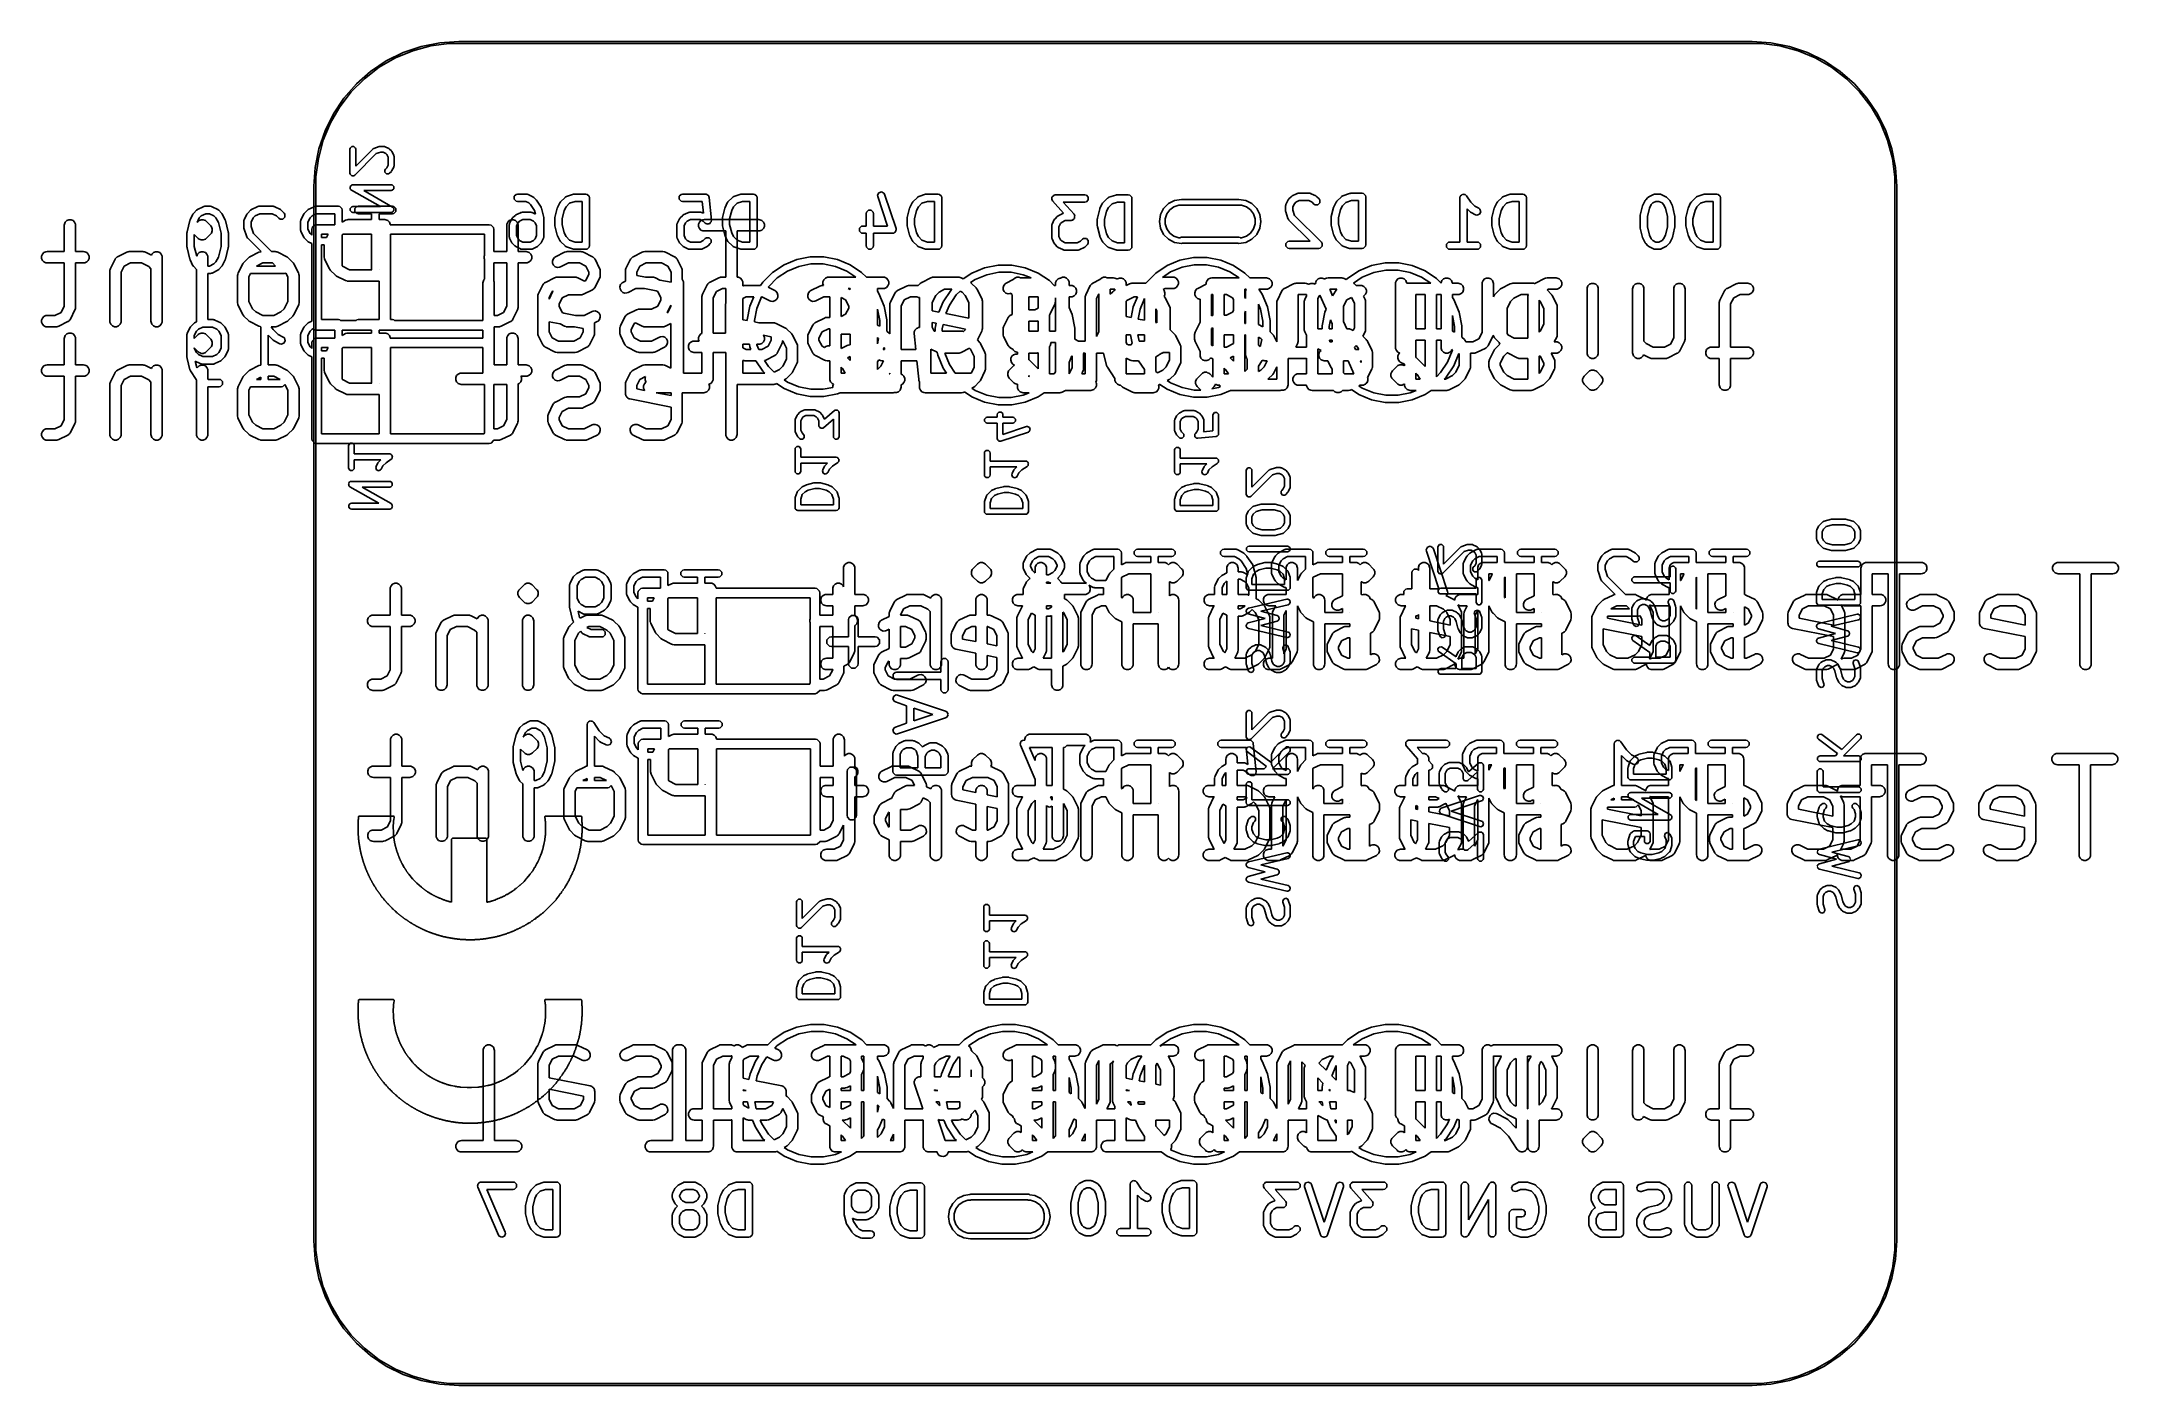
# Model space of a CAD drawing. Extents: x 94.3 to 121.8, y -81.7 to -63.9.
import ezdxf

# ---------------------------------------------------------------- set-up
doc = ezdxf.new("R2010")
doc.units = 0
doc.layers.add('BLACK', color=7, linetype='CONTINUOUS')

msp = doc.modelspace()

# ---------------------------------------------------------------- linework, layer by layer
at = {"layer": 'BLACK', "linetype": 'CONTINUOUS'}
for p, q in [((98.87985, -64.190223), (99.104828, -64.079276)), ((99.229135, -64.05528), (98.999961, -64.150206)), ((99.104828, -64.079276), (99.342363, -63.998644)), ((99.468739, -63.991078), (99.229135, -64.05528)), ((99.342363, -63.998644), (99.58839, -63.949706)), ((99.714672, -63.9587), (99.468739, -63.991078)), ((99.58839, -63.949706), (99.8387, -63.9333)), ((99.8387, -63.9587), (99.714672, -63.9587)), ((99.8387, -63.9333), (116.9837, -63.9333)), ((116.9837, -63.9587), (99.8387, -63.9587)), ((116.9837, -63.9333), (117.23401, -63.949706)), ((117.107728, -63.9587), (116.9837, -63.9587)), ((117.353661, -63.991078), (117.107728, -63.9587)), ((117.23401, -63.949706), (117.480037, -63.998644)), ((117.593265, -64.05528), (117.353661, -63.991078)), ((117.480037, -63.998644), (117.717572, -64.079276)), ((117.822439, -64.150206), (117.593265, -64.05528)), ((117.717572, -64.079276), (117.94255, -64.190223)), ((98.482681, -64.494981), (98.671278, -64.329586)), ((98.785139, -64.274234), (98.588343, -64.425241)), ((98.671278, -64.329586), (98.87985, -64.190223)), ((98.999961, -64.150206), (98.785139, -64.274234)), ((118.037261, -64.274234), (117.822439, -64.150206)), ((117.94255, -64.190223), (118.151122, -64.329586)), ((118.234057, -64.425241), (118.037261, -64.274234)), ((118.151122, -64.329586), (118.339719, -64.494981)), ((98.177923, -64.89215), (98.317286, -64.683578)), ((98.412941, -64.600643), (98.261934, -64.797439)), ((98.317286, -64.683578), (98.482681, -64.494981)), ((98.588343, -64.425241), (98.412941, -64.600643)), ((118.409459, -64.600643), (118.234057, -64.425241)), ((118.339719, -64.494981), (118.505114, -64.683578)), ((118.560466, -64.797439), (118.409459, -64.600643)), ((118.505114, -64.683578), (118.644477, -64.89215)), ((98.066976, -65.117128), (98.177923, -64.89215)), ((98.261934, -64.797439), (98.137906, -65.012261)), ((118.684494, -65.012261), (118.560466, -64.797439)), ((118.644477, -64.89215), (118.755424, -65.117128)), ((98.04298, -65.241435), (97.978778, -65.481039)), ((97.986344, -65.354663), (98.066976, -65.117128)), ((98.137906, -65.012261), (98.04298, -65.241435)), ((118.77942, -65.241435), (118.684494, -65.012261)), ((118.755424, -65.117128), (118.836056, -65.354663)), ((118.843622, -65.481039), (118.77942, -65.241435)), ((97.937406, -65.60069), (97.986344, -65.354663)), ((97.978778, -65.481039), (97.9464, -65.726972)), ((98.398032, -65.360631), (98.400932, -65.346051)), ((98.398032, -65.675107), (98.398032, -65.360631)), ((98.400932, -65.346051), (98.421552, -65.325431)), ((98.421552, -65.325431), (98.450712, -65.325431)), ((98.450712, -65.325431), (98.471332, -65.346051)), ((98.746997, -65.418122), (98.463073, -65.702048)), ((98.471332, -65.346051), (98.474232, -65.360631)), ((98.474232, -65.583125), (98.699477, -65.357881)), ((98.474232, -65.360631), (98.474232, -65.583125)), ((98.699477, -65.357881), (98.701063, -65.35682)), ((98.701063, -65.35682), (98.701455, -65.356038)), ((98.701455, -65.356038), (98.706765, -65.353011)), ((98.706765, -65.353011), (98.711837, -65.349622)), ((98.711837, -65.349622), (98.71271, -65.349622)), ((98.71271, -65.349622), (98.71437, -65.348676)), ((98.71437, -65.348676), (98.78694, -65.324486)), ((98.805172, -65.398731), (98.746997, -65.418122)), ((98.78694, -65.324486), (98.793, -65.323722)), ((98.793, -65.323722), (98.798989, -65.322531)), ((98.798989, -65.322531), (98.84737, -65.322531)), ((98.838375, -65.398731), (98.805172, -65.398731)), ((98.873182, -65.416134), (98.838375, -65.398731)), ((98.84737, -65.322531), (98.849241, -65.322903)), ((98.849241, -65.322903), (98.850071, -65.322627)), ((98.850071, -65.322627), (98.85596, -65.324239)), ((98.85596, -65.324239), (98.86195, -65.325431)), ((98.86195, -65.325431), (98.862567, -65.326048)), ((98.862567, -65.326048), (98.864409, -65.326553)), ((98.864409, -65.326553), (98.912789, -65.350743)), ((98.888629, -65.431581), (98.873182, -65.416134)), ((98.906032, -65.466387), (98.888629, -65.431581)), ((98.906032, -65.569351), (98.906032, -65.466387)), ((98.912789, -65.350743), (98.917608, -65.354483)), ((98.917608, -65.354483), (98.922692, -65.35788)), ((98.922692, -65.35788), (98.946883, -65.382071)), ((98.946883, -65.382071), (98.950277, -65.38715)), ((98.950277, -65.38715), (98.95402, -65.391973)), ((98.95402, -65.391973), (98.97821, -65.440354)), ((98.97821, -65.440354), (98.978714, -65.442195)), ((98.978714, -65.442195), (98.979332, -65.442813)), ((98.979332, -65.442813), (98.980523, -65.448802)), ((98.980523, -65.448802), (98.982136, -65.454692)), ((98.982136, -65.454692), (98.981859, -65.45552)), ((98.981859, -65.45552), (98.982232, -65.457393)), ((98.982232, -65.457393), (98.982232, -65.578345)), ((118.836056, -65.354663), (118.884994, -65.60069)), ((118.876, -65.726972), (118.843622, -65.481039)), ((97.921, -65.851), (97.937406, -65.60069)), ((97.9464, -65.726972), (97.9464, -65.851)), ((98.400932, -65.689687), (98.398032, -65.675107)), ((98.400932, -65.689688), (98.400932, -65.689687)), ((98.421551, -65.710307), (98.400932, -65.689688)), ((98.421552, -65.710307), (98.421551, -65.710307)), ((98.450712, -65.710307), (98.421552, -65.710307)), ((98.450713, -65.710307), (98.450712, -65.710307)), ((98.463073, -65.702048), (98.450713, -65.710307)), ((98.860551, -65.636336), (98.86881, -65.623976)), ((98.860551, -65.665498), (98.860551, -65.636336)), ((98.88117, -65.686117), (98.860551, -65.665498)), ((98.86881, -65.623976), (98.888629, -65.604157)), ((98.910332, -65.686117), (98.88117, -65.686117)), ((98.888629, -65.604157), (98.906032, -65.569351)), ((98.922692, -65.677858), (98.910332, -65.686117)), ((98.946883, -65.653667), (98.922692, -65.677858)), ((98.950277, -65.648587), (98.946883, -65.653667)), ((98.95402, -65.643765), (98.950277, -65.648587)), ((98.97821, -65.595384), (98.95402, -65.643765)), ((98.978714, -65.593542), (98.97821, -65.595384)), ((98.979332, -65.592925), (98.978714, -65.593542)), ((98.980523, -65.586935), (98.979332, -65.592925)), ((98.982136, -65.581046), (98.980523, -65.586935)), ((98.982232, -65.578345), (98.981859, -65.580217)), ((98.981859, -65.580217), (98.982136, -65.581046)), ((118.876, -65.851), (118.876, -65.726972)), ((118.884994, -65.60069), (118.9014, -65.851)), ((97.921, -79.821), (97.921, -65.851)), ((97.9464, -65.851), (97.9464, -79.821)), ((98.398336, -65.863825), (98.400932, -65.859282)), ((98.400932, -65.873343), (98.398336, -65.863825)), ((98.400932, -65.85405), (98.407908, -65.847073)), ((98.400932, -65.859282), (98.400932, -65.85405)), ((98.400932, -65.88321), (98.400932, -65.873343)), ((98.404632, -65.88691), (98.400932, -65.88321)), ((98.406009, -65.891958), (98.404632, -65.88691)), ((98.417229, -65.90171), (98.406009, -65.891958)), ((98.407908, -65.847073), (98.412804, -65.838507)), ((98.412804, -65.838507), (98.417851, -65.83713)), ((98.800664, -66.120816), (98.417229, -65.90171)), ((98.417851, -65.83713), (98.421552, -65.83343)), ((98.421552, -65.83343), (98.436132, -65.83053)), ((98.436132, -65.83053), (98.944132, -65.83053)), ((98.944132, -65.90673), (98.5796, -65.90673)), ((98.5796, -65.90673), (98.963035, -66.125836)), ((98.944132, -65.83053), (98.958712, -65.83343)), ((98.958712, -65.90383), (98.944132, -65.90673)), ((98.958712, -65.83343), (98.979332, -65.85405)), ((98.979332, -65.88321), (98.958712, -65.90383)), ((98.979332, -65.85405), (98.979332, -65.88321)), ((100.57358, -65.9838), (100.599698, -65.957682)), ((100.57358, -66.020736), (100.57358, -65.9838)), ((100.599698, -66.046854), (100.57358, -66.020736)), ((100.599698, -65.957682), (100.618166, -65.954008)), ((100.618166, -66.050528), (100.599698, -66.046854)), ((100.618166, -65.954008), (100.739119, -65.954008)), ((100.727726, -66.050528), (100.618166, -66.050528)), ((100.771008, -66.072169), (100.727726, -66.050528)), ((100.739119, -65.954008), (100.74149, -65.954479)), ((100.74149, -65.954479), (100.74254, -65.95413)), ((100.74254, -65.95413), (100.75, -65.956172)), ((100.75, -65.956172), (100.757587, -65.957682)), ((100.757587, -65.957682), (100.758369, -65.958464)), ((100.758369, -65.958464), (100.760702, -65.959103)), ((100.760702, -65.959103), (100.821177, -65.989341)), ((100.792328, -66.093489), (100.771008, -66.072169)), ((100.821177, -65.989341), (100.827287, -65.994083)), ((100.827287, -65.994083), (100.83372, -65.998381)), ((100.83372, -65.998381), (100.863958, -66.028619)), ((100.863958, -66.028619), (100.866611, -66.03259)), ((100.866611, -66.03259), (100.869988, -66.035974)), ((100.869988, -66.035974), (100.930464, -66.126688)), ((101.149525, -66.131875), (101.179763, -66.0714)), ((101.179763, -66.0714), (101.184505, -66.065289)), ((101.184505, -66.065289), (101.188803, -66.058857)), ((101.188803, -66.058857), (101.249279, -65.998381)), ((101.249279, -65.998381), (101.25129, -65.997037)), ((101.25129, -65.997037), (101.251785, -65.996048)), ((101.251785, -65.996048), (101.258504, -65.992216)), ((101.258504, -65.992216), (101.264936, -65.98792)), ((101.309472, -66.074687), (101.262591, -66.121569)), ((101.264936, -65.98792), (101.266042, -65.98792)), ((101.266042, -65.98792), (101.268143, -65.986722)), ((101.268143, -65.986722), (101.358858, -65.956484)), ((101.381949, -66.050528), (101.309472, -66.074687)), ((101.358858, -65.956484), (101.366536, -65.955516)), ((101.366536, -65.955516), (101.374119, -65.954008)), ((101.374119, -65.954008), (101.525309, -65.954008)), ((101.477049, -66.050528), (101.381949, -66.050528)), ((101.477049, -66.589008), (101.477049, -66.050528)), ((101.525309, -65.954008), (101.543777, -65.957682)), ((101.543777, -65.957682), (101.569895, -65.9838)), ((101.569895, -65.9838), (101.573569, -66.002268)), ((101.573569, -66.002268), (101.573569, -66.637268)), ((102.763342, -65.9838), (102.78946, -65.957682)), ((102.763342, -66.020736), (102.763342, -65.9838)), ((102.78946, -66.046854), (102.763342, -66.020736)), ((102.78946, -65.957682), (102.807928, -65.954008)), ((102.807928, -66.050528), (102.78946, -66.046854)), ((102.807928, -65.954008), (103.110309, -65.954008)), ((103.066635, -66.050528), (102.807928, -66.050528)), ((103.082222, -66.20641), (103.066635, -66.050528)), ((103.110309, -65.954008), (103.121856, -65.956305)), ((103.121856, -65.956305), (103.124249, -65.956066)), ((103.124249, -65.956066), (103.125403, -65.95701)), ((103.125403, -65.95701), (103.128777, -65.957682)), ((103.128777, -65.957682), (103.140263, -65.969168)), ((103.140263, -65.969168), (103.152836, -65.979455)), ((103.152836, -65.979455), (103.153839, -65.982744)), ((103.153839, -65.982744), (103.154895, -65.9838)), ((103.154895, -65.9838), (103.154895, -65.986206)), ((103.154895, -65.986206), (103.158329, -65.997466)), ((103.158329, -65.997466), (103.188567, -66.299847)), ((103.369525, -66.131875), (103.399763, -66.0714)), ((103.399763, -66.0714), (103.404505, -66.065289)), ((103.404505, -66.065289), (103.408803, -66.058857)), ((103.408803, -66.058857), (103.469279, -65.998381)), ((103.469279, -65.998381), (103.47129, -65.997037)), ((103.47129, -65.997037), (103.471785, -65.996048)), ((103.471785, -65.996048), (103.478504, -65.992216)), ((103.478504, -65.992216), (103.484936, -65.98792)), ((103.529472, -66.074687), (103.482591, -66.121569)), ((103.484936, -65.98792), (103.486042, -65.98792)), ((103.486042, -65.98792), (103.488143, -65.986722)), ((103.488143, -65.986722), (103.578858, -65.956484)), ((103.601949, -66.050528), (103.529472, -66.074687)), ((103.578858, -65.956484), (103.586536, -65.955516)), ((103.586536, -65.955516), (103.594119, -65.954008)), ((103.594119, -65.954008), (103.745309, -65.954008)), ((103.697049, -66.050528), (103.601949, -66.050528)), ((103.697049, -66.589008), (103.697049, -66.050528)), ((103.745309, -65.954008), (103.763777, -65.957682)), ((103.763777, -65.957682), (103.789895, -65.9838)), ((103.789895, -65.9838), (103.793569, -66.002268)), ((103.793569, -66.002268), (103.793569, -66.637268)), ((105.391219, -65.968609), (105.407737, -65.935572)), ((105.393574, -65.987291), (105.391219, -65.968609)), ((105.52359, -66.377341), (105.393574, -65.987291)), ((105.407737, -65.935572), (105.442778, -65.923892)), ((105.442778, -65.923892), (105.475815, -65.94041)), ((105.475815, -65.94041), (105.48514, -65.956769)), ((105.48514, -65.956769), (105.636331, -66.41034)), ((105.819525, -66.131875), (105.849763, -66.0714)), ((105.849763, -66.0714), (105.854505, -66.065289)), ((105.854505, -66.065289), (105.858803, -66.058857)), ((105.858803, -66.058857), (105.919279, -65.998381)), ((105.919279, -65.998381), (105.92129, -65.997037)), ((105.92129, -65.997037), (105.921785, -65.996048)), ((105.921785, -65.996048), (105.928504, -65.992216)), ((105.928504, -65.992216), (105.934936, -65.98792)), ((105.979472, -66.074687), (105.932591, -66.121569)), ((105.934936, -65.98792), (105.936042, -65.98792)), ((105.936042, -65.98792), (105.938143, -65.986722)), ((105.938143, -65.986722), (106.028858, -65.956484)), ((106.051949, -66.050528), (105.979472, -66.074687)), ((106.028858, -65.956484), (106.036536, -65.955516)), ((106.036536, -65.955516), (106.044119, -65.954008)), ((106.044119, -65.954008), (106.195309, -65.954008)), ((106.147049, -66.050528), (106.051949, -66.050528)), ((106.147049, -66.589008), (106.147049, -66.050528)), ((106.195309, -65.954008), (106.213777, -65.957682)), ((106.213777, -65.957682), (106.239895, -65.9838)), ((106.239895, -65.9838), (106.243569, -66.002268)), ((106.243569, -66.002268), (106.243569, -66.637268)), ((107.701974, -66.02773), (107.703104, -66.01078)), ((107.703104, -66.029692), (107.701974, -66.02773)), ((107.703104, -65.9938), (107.704316, -65.992587)), ((107.703104, -66.01078), (107.703104, -65.9938)), ((107.703104, -66.030736), (107.703104, -66.029692)), ((107.704521, -66.032153), (107.703104, -66.030736)), ((107.704316, -65.992587), (107.704431, -65.990875)), ((107.704431, -65.990875), (107.717217, -65.979686)), ((107.711371, -66.044048), (107.704521, -66.032153)), ((107.855321, -66.208561), (107.711371, -66.044048)), ((107.717217, -65.979686), (107.729222, -65.967682)), ((107.729222, -65.967682), (107.731441, -65.96724)), ((107.731441, -65.96724), (107.732228, -65.966552)), ((107.732228, -65.966552), (107.73423, -65.966685)), ((107.73423, -65.966685), (107.74769, -65.964008)), ((107.74769, -65.964008), (108.140785, -65.964008)), ((108.140785, -66.060528), (107.854044, -66.060528)), ((107.854044, -66.060528), (107.995676, -66.222392)), ((108.140785, -65.964008), (108.159253, -65.967682)), ((108.159253, -66.056854), (108.140785, -66.060528)), ((108.159253, -65.967682), (108.185371, -65.9938)), ((108.185371, -66.030736), (108.159253, -66.056854)), ((108.185371, -65.9938), (108.185371, -66.030736)), ((108.369763, -66.0814), (108.374505, -66.075289)), ((108.374505, -66.075289), (108.378803, -66.068857)), ((108.378803, -66.068857), (108.439279, -66.008381)), ((108.439279, -66.008381), (108.44129, -66.007037)), ((108.44129, -66.007037), (108.441785, -66.006048)), ((108.441785, -66.006048), (108.448504, -66.002216)), ((108.448504, -66.002216), (108.454936, -65.99792)), ((108.454936, -65.99792), (108.456042, -65.99792)), ((108.456042, -65.99792), (108.458143, -65.996722)), ((108.458143, -65.996722), (108.548858, -65.966484)), ((108.571949, -66.060528), (108.499472, -66.084687)), ((108.548858, -65.966484), (108.556536, -65.965516)), ((108.556536, -65.965516), (108.564119, -65.964008)), ((108.564119, -65.964008), (108.715309, -65.964008)), ((108.667049, -66.060528), (108.571949, -66.060528)), ((108.667049, -66.599008), (108.667049, -66.060528)), ((108.715309, -65.964008), (108.733777, -65.967682)), ((108.733777, -65.967682), (108.759895, -65.9938)), ((108.759895, -65.9938), (108.763569, -66.012268)), ((108.763569, -66.012268), (108.763569, -66.647268)), ((109.248308, -66.079686), (109.329736, -66.038196)), ((109.329736, -66.038196), (109.42, -66.0239)), ((109.42, -66.0239), (110.182, -66.0239)), ((110.182, -66.0239), (110.272264, -66.038196)), ((110.272264, -66.038196), (110.353692, -66.079686)), ((110.804525, -66.091637), (110.834763, -66.031162)), ((110.834763, -66.031162), (110.839505, -66.025051)), ((110.839505, -66.025051), (110.843803, -66.018619)), ((110.843803, -66.018619), (110.874041, -65.988381)), ((110.874041, -65.988381), (110.880469, -65.984085)), ((110.880469, -65.984085), (110.886583, -65.979341)), ((110.886583, -65.979341), (110.947059, -65.949103)), ((110.936753, -66.062168), (110.917591, -66.081331)), ((110.980034, -66.040528), (110.936753, -66.062168)), ((110.947059, -65.949103), (110.949391, -65.948464)), ((110.949391, -65.948464), (110.950174, -65.947682)), ((110.950174, -65.947682), (110.95776, -65.946172)), ((110.95776, -65.946172), (110.965221, -65.94413)), ((110.965221, -65.94413), (110.96627, -65.944479)), ((110.96627, -65.944479), (110.968642, -65.944008)), ((110.968642, -65.944008), (111.119833, -65.944008)), ((111.10844, -66.040528), (110.980034, -66.040528)), ((111.151722, -66.062169), (111.10844, -66.040528)), ((111.119833, -65.944008), (111.122204, -65.944479)), ((111.122204, -65.944479), (111.123254, -65.94413)), ((111.123254, -65.94413), (111.130714, -65.946172)), ((111.130714, -65.946172), (111.138301, -65.947682)), ((111.138301, -65.947682), (111.139083, -65.948464)), ((111.139083, -65.948464), (111.141416, -65.949103)), ((111.141416, -65.949103), (111.201891, -65.979341)), ((111.176422, -66.086869), (111.151722, -66.062169)), ((111.201891, -65.979341), (111.208001, -65.984083)), ((111.208001, -65.984083), (111.214434, -65.988381)), ((111.214434, -65.988381), (111.244672, -66.018619)), ((111.255133, -66.071212), (111.229015, -66.09733)), ((111.244672, -66.018619), (111.255133, -66.034276)), ((111.255133, -66.034276), (111.255133, -66.071212)), ((111.439525, -66.121875), (111.469763, -66.0614)), ((111.469763, -66.0614), (111.474505, -66.055289)), ((111.474505, -66.055289), (111.478803, -66.048857)), ((111.478803, -66.048857), (111.539279, -65.988381)), ((111.539279, -65.988381), (111.54129, -65.987037)), ((111.54129, -65.987037), (111.541785, -65.986048)), ((111.541785, -65.986048), (111.548504, -65.982216)), ((111.548504, -65.982216), (111.554936, -65.97792)), ((111.599472, -66.064687), (111.552591, -66.111569)), ((111.554936, -65.97792), (111.556042, -65.97792)), ((111.556042, -65.97792), (111.558143, -65.976722)), ((111.558143, -65.976722), (111.648858, -65.946484)), ((111.671949, -66.040528), (111.599472, -66.064687)), ((111.648858, -65.946484), (111.656536, -65.945516)), ((111.656536, -65.945516), (111.664119, -65.944008)), ((111.664119, -65.944008), (111.815309, -65.944008)), ((111.767049, -66.040528), (111.671949, -66.040528)), ((111.767049, -66.579008), (111.767049, -66.040528)), ((111.815309, -65.944008), (111.833777, -65.947682)), ((111.833777, -65.947682), (111.859895, -65.9738)), ((111.859895, -65.9738), (111.863569, -65.992268)), ((111.863569, -65.992268), (111.863569, -66.627268)), ((113.110859, -66.002268), (113.114533, -65.9838)), ((113.110859, -66.589008), (113.110859, -66.002268)), ((113.114533, -65.9838), (113.118046, -65.980286)), ((113.118046, -65.980286), (113.119021, -65.975414)), ((113.119021, -65.975414), (113.130715, -65.967618)), ((113.130715, -65.967618), (113.140651, -65.957682)), ((113.140651, -65.957682), (113.145619, -65.957682)), ((113.145619, -65.957682), (113.149753, -65.954926)), ((113.149753, -65.954926), (113.163533, -65.957682)), ((113.163533, -65.957682), (113.177587, -65.957682)), ((113.177587, -65.957682), (113.1811, -65.961195)), ((113.1811, -65.961195), (113.185973, -65.96217)), ((113.185973, -65.96217), (113.199274, -65.975498)), ((113.199274, -65.975498), (113.2571, -66.062237)), ((113.2571, -66.062237), (113.308658, -66.113795)), ((113.569525, -66.131875), (113.599763, -66.0714)), ((113.599763, -66.0714), (113.604505, -66.065289)), ((113.604505, -66.065289), (113.608803, -66.058857)), ((113.608803, -66.058857), (113.669279, -65.998381)), ((113.669279, -65.998381), (113.67129, -65.997037)), ((113.67129, -65.997037), (113.671785, -65.996048)), ((113.671785, -65.996048), (113.678504, -65.992216)), ((113.678504, -65.992216), (113.684936, -65.98792)), ((113.729472, -66.074687), (113.682591, -66.121569)), ((113.684936, -65.98792), (113.686042, -65.98792)), ((113.686042, -65.98792), (113.688143, -65.986722)), ((113.688143, -65.986722), (113.778858, -65.956484)), ((113.801949, -66.050528), (113.729472, -66.074687)), ((113.778858, -65.956484), (113.786536, -65.955516)), ((113.786536, -65.955516), (113.794119, -65.954008)), ((113.794119, -65.954008), (113.945309, -65.954008)), ((113.897049, -66.050528), (113.801949, -66.050528)), ((113.897049, -66.589008), (113.897049, -66.050528)), ((113.945309, -65.954008), (113.963777, -65.957682)), ((113.963777, -65.957682), (113.989895, -65.9838)), ((113.989895, -65.9838), (113.993569, -66.002268)), ((113.993569, -66.002268), (113.993569, -66.637268)), ((115.534763, -66.101637), (115.565001, -66.041162)), ((115.565001, -66.041162), (115.569743, -66.035051)), ((115.569743, -66.035051), (115.574041, -66.028619)), ((115.574041, -66.028619), (115.604279, -65.998381)), ((115.604279, -65.998381), (115.610707, -65.994085)), ((115.610707, -65.994085), (115.616821, -65.989341)), ((115.616821, -65.989341), (115.677297, -65.959103)), ((115.666991, -66.072168), (115.647829, -66.091331)), ((115.710272, -66.050528), (115.666991, -66.072168)), ((115.677297, -65.959103), (115.679629, -65.958464)), ((115.679629, -65.958464), (115.680412, -65.957682)), ((115.680412, -65.957682), (115.687998, -65.956172)), ((115.687998, -65.956172), (115.695459, -65.95413)), ((115.695459, -65.95413), (115.696508, -65.954479)), ((115.696508, -65.954479), (115.69888, -65.954008)), ((115.69888, -65.954008), (115.759357, -65.954008)), ((115.747964, -66.050528), (115.710272, -66.050528)), ((115.791246, -66.072169), (115.747964, -66.050528)), ((115.759357, -65.954008), (115.761728, -65.954479)), ((115.761728, -65.954479), (115.762778, -65.95413)), ((115.762778, -65.95413), (115.770238, -65.956172)), ((115.770238, -65.956172), (115.777825, -65.957682)), ((115.777825, -65.957682), (115.778607, -65.958464)), ((115.778607, -65.958464), (115.78094, -65.959103)), ((115.78094, -65.959103), (115.841415, -65.989341)), ((115.810408, -66.091331), (115.791246, -66.072169)), ((115.841415, -65.989341), (115.847525, -65.994083)), ((115.847525, -65.994083), (115.853958, -65.998381)), ((115.853958, -65.998381), (115.884196, -66.028619)), ((115.884196, -66.028619), (115.888491, -66.035047)), ((115.888491, -66.035047), (115.893236, -66.041161)), ((115.893236, -66.041161), (115.923474, -66.101637)), ((116.139525, -66.131875), (116.169763, -66.0714)), ((116.169763, -66.0714), (116.174505, -66.065289)), ((116.174505, -66.065289), (116.178803, -66.058857)), ((116.178803, -66.058857), (116.239279, -65.998381)), ((116.239279, -65.998381), (116.24129, -65.997037)), ((116.24129, -65.997037), (116.241785, -65.996048)), ((116.241785, -65.996048), (116.248504, -65.992216)), ((116.248504, -65.992216), (116.254936, -65.98792)), ((116.299472, -66.074687), (116.252591, -66.121569)), ((116.254936, -65.98792), (116.256042, -65.98792)), ((116.256042, -65.98792), (116.258143, -65.986722)), ((116.258143, -65.986722), (116.348858, -65.956484)), ((116.371949, -66.050528), (116.299472, -66.074687)), ((116.348858, -65.956484), (116.356536, -65.955516)), ((116.356536, -65.955516), (116.364119, -65.954008)), ((116.364119, -65.954008), (116.515309, -65.954008)), ((116.467049, -66.050528), (116.371949, -66.050528)), ((116.467049, -66.589008), (116.467049, -66.050528)), ((116.515309, -65.954008), (116.533777, -65.957682)), ((116.533777, -65.957682), (116.559895, -65.9838)), ((116.559895, -65.9838), (116.563569, -66.002268)), ((116.563569, -66.002268), (116.563569, -66.637268)), ((118.876, -79.821), (118.876, -65.851)), ((118.9014, -65.851), (118.9014, -79.821)), ((94.611679, -66.353094), (94.622878, -66.326058)), ((94.622878, -66.326058), (94.64357, -66.305366)), ((94.64357, -66.305366), (94.670606, -66.294167)), ((94.670606, -66.294167), (94.69987, -66.294167)), ((94.69987, -66.294167), (94.726906, -66.305366)), ((94.726906, -66.305366), (94.747598, -66.326058)), ((94.747598, -66.326058), (94.758797, -66.353094)), ((96.237833, -66.45443), (96.27551, -66.303723)), ((96.27551, -66.303723), (96.277797, -66.298881)), ((96.277797, -66.298881), (96.279212, -66.293716)), ((96.279212, -66.293716), (96.316888, -66.218363)), ((96.316888, -66.218363), (96.32169, -66.212175)), ((96.32169, -66.212175), (96.326047, -66.205655)), ((96.326047, -66.205655), (96.363724, -66.167978)), ((96.363724, -66.167978), (96.370239, -66.163624)), ((96.400805, -66.269192), (96.370094, -66.330613)), ((96.370094, -66.330613), (96.386016, -66.314692)), ((96.370239, -66.163624), (96.376431, -66.158819)), ((96.376431, -66.158819), (96.451784, -66.121142)), ((96.386016, -66.314692), (96.397381, -66.305365)), ((96.397381, -66.305365), (96.413218, -66.298805)), ((96.427261, -66.242736), (96.400805, -66.269192)), ((96.413218, -66.298805), (96.424416, -66.294167)), ((96.424416, -66.294167), (96.45368, -66.294167)), ((96.485193, -66.21377), (96.427261, -66.242736)), ((96.451784, -66.121142), (96.454147, -66.120494)), ((96.45368, -66.294167), (96.480714, -66.305365)), ((96.454147, -66.120494), (96.45494, -66.119702)), ((96.45494, -66.119702), (96.462622, -66.118173)), ((96.462622, -66.118173), (96.470184, -66.116103)), ((96.470184, -66.116103), (96.471248, -66.116457)), ((96.471248, -66.116457), (96.473651, -66.11598)), ((96.473651, -66.11598), (96.549005, -66.11598)), ((96.480714, -66.305365), (96.480716, -66.305366)), ((96.480716, -66.305366), (96.492081, -66.314693)), ((96.537462, -66.21377), (96.485193, -66.21377)), ((96.492081, -66.314693), (96.552557, -66.375169)), ((96.595394, -66.242736), (96.537462, -66.21377)), ((96.549005, -66.11598), (96.551407, -66.116457)), ((96.551407, -66.116457), (96.552472, -66.116103)), ((96.552472, -66.116103), (96.560033, -66.118173)), ((96.560033, -66.118173), (96.567716, -66.119702)), ((96.567716, -66.119702), (96.568508, -66.120494)), ((96.568508, -66.120494), (96.570872, -66.121142)), ((96.570872, -66.121142), (96.646224, -66.158819)), ((96.62185, -66.269192), (96.595394, -66.242736)), ((96.653577, -66.332646), (96.62185, -66.269192)), ((96.646224, -66.158819), (96.652411, -66.163621)), ((96.652411, -66.163621), (96.658932, -66.167978)), ((96.688493, -66.472308), (96.653577, -66.332646)), ((96.658932, -66.167978), (96.696609, -66.205655)), ((96.696609, -66.205655), (96.700967, -66.212178)), ((96.700967, -66.212178), (96.705768, -66.218363)), ((96.705768, -66.218363), (96.743444, -66.293716)), ((96.743444, -66.293716), (96.744858, -66.298881)), ((96.744858, -66.298881), (96.747146, -66.303723)), ((96.747146, -66.303723), (96.784823, -66.45443)), ((96.989906, -66.315582), (96.990383, -66.313179)), ((96.989906, -66.390935), (96.989906, -66.315582)), ((96.990029, -66.312115), (96.992099, -66.304553)), ((96.990383, -66.313179), (96.990029, -66.312115)), ((96.992099, -66.304553), (96.993628, -66.296871)), ((96.993628, -66.296871), (96.99442, -66.296078)), ((96.99442, -66.296078), (96.995068, -66.293715)), ((96.995068, -66.293715), (97.032745, -66.218363)), ((97.032745, -66.218363), (97.037547, -66.212175)), ((97.037547, -66.212175), (97.041904, -66.205655)), ((97.041904, -66.205655), (97.07958, -66.167978)), ((97.07958, -66.167978), (97.086095, -66.163624)), ((97.086095, -66.163624), (97.092287, -66.158819)), ((97.116663, -66.269191), (97.087696, -66.327125)), ((97.087696, -66.327125), (97.087696, -66.382999)), ((97.092287, -66.158819), (97.167641, -66.121142)), ((97.143117, -66.242736), (97.116663, -66.269191)), ((97.20105, -66.21377), (97.143117, -66.242736)), ((97.167641, -66.121142), (97.170004, -66.120494)), ((97.170004, -66.120494), (97.170797, -66.119702)), ((97.170797, -66.119702), (97.178479, -66.118173)), ((97.178479, -66.118173), (97.186041, -66.116103)), ((97.186041, -66.116103), (97.187105, -66.116457)), ((97.187105, -66.116457), (97.189508, -66.11598)), ((97.189508, -66.11598), (97.377891, -66.11598)), ((97.366348, -66.21377), (97.20105, -66.21377)), ((97.42428, -66.242736), (97.366348, -66.21377)), ((97.377891, -66.11598), (97.380293, -66.116457)), ((97.380293, -66.116457), (97.381358, -66.116103)), ((97.381358, -66.116103), (97.388919, -66.118173)), ((97.388919, -66.118173), (97.396602, -66.119702)), ((97.396602, -66.119702), (97.397394, -66.120494)), ((97.397394, -66.120494), (97.399758, -66.121142)), ((97.399758, -66.121142), (97.47511, -66.158819)), ((97.456347, -66.274803), (97.42428, -66.242736)), ((97.472209, -66.285402), (97.456347, -66.274803)), ((97.509632, -66.285402), (97.472209, -66.285402)), ((97.47511, -66.158819), (97.481297, -66.163621)), ((97.481297, -66.163621), (97.487818, -66.167978)), ((97.487818, -66.167978), (97.525495, -66.205655)), ((97.536094, -66.25894), (97.509632, -66.285402)), ((97.525495, -66.205655), (97.536094, -66.221517)), ((97.536094, -66.221517), (97.536094, -66.25894)), ((97.743439, -66.315582), (97.743916, -66.313179)), ((97.743439, -66.428612), (97.743439, -66.315582)), ((97.743562, -66.312115), (97.745632, -66.304553)), ((97.743916, -66.313179), (97.743562, -66.312115)), ((97.745632, -66.304553), (97.747161, -66.296871)), ((97.747161, -66.296871), (97.747953, -66.296078)), ((97.747953, -66.296078), (97.748601, -66.293715)), ((97.748601, -66.293715), (97.786278, -66.218363)), ((97.786278, -66.218363), (97.79108, -66.212175)), ((97.79108, -66.212175), (97.795437, -66.205655)), ((97.795437, -66.205655), (97.833114, -66.167978)), ((97.833114, -66.167978), (97.839629, -66.163624)), ((97.839629, -66.163624), (97.845821, -66.158819)), ((97.870195, -66.269192), (97.841229, -66.327125)), ((97.841229, -66.327125), (97.841229, -66.417068)), ((97.845821, -66.158819), (97.921174, -66.121142)), ((97.896651, -66.242736), (97.870195, -66.269192)), ((97.954583, -66.21377), (97.896651, -66.242736)), ((97.921174, -66.121142), (97.923537, -66.120494)), ((97.923537, -66.120494), (97.92433, -66.119702)), ((97.92433, -66.119702), (97.932012, -66.118173)), ((97.932012, -66.118173), (97.939574, -66.116103)), ((97.939574, -66.116103), (97.940638, -66.116457)), ((97.940638, -66.116457), (97.943041, -66.11598)), ((97.943041, -66.11598), (98.244454, -66.11598)), ((98.195559, -66.21377), (97.954583, -66.21377)), ((98.195559, -66.3595), (98.195559, -66.21377)), ((98.244454, -66.11598), (98.263165, -66.119702)), ((98.263165, -66.119702), (98.289627, -66.146164)), ((98.289627, -66.146164), (98.293349, -66.164875)), ((98.293349, -66.164875), (98.293349, -66.324342)), ((98.293349, -66.324342), (98.340745, -66.300644)), ((98.340745, -66.300644), (98.354476, -66.295389)), ((98.354476, -66.295389), (98.357165, -66.295197)), ((98.357165, -66.295197), (98.359654, -66.294167)), ((98.359654, -66.294167), (98.374286, -66.292726)), ((98.374286, -66.292726), (98.685356, -66.292726)), ((98.400932, -66.144336), (98.421552, -66.123716)), ((98.400932, -66.173496), (98.400932, -66.144336)), ((98.421552, -66.194116), (98.400932, -66.173496)), ((98.421552, -66.123716), (98.436132, -66.120816)), ((98.436132, -66.197016), (98.421552, -66.194116)), ((98.436132, -66.120816), (98.800664, -66.120816)), ((98.944132, -66.197016), (98.436132, -66.197016)), ((98.463018, -66.146164), (98.48948, -66.119702)), ((98.463018, -66.183586), (98.463018, -66.146164)), ((98.48948, -66.210048), (98.463018, -66.183586)), ((98.48948, -66.119702), (98.508191, -66.11598)), ((98.508191, -66.21377), (98.48948, -66.210048)), ((98.508191, -66.11598), (98.960311, -66.11598)), ((98.685356, -66.21377), (98.508191, -66.21377)), ((98.685356, -66.292726), (98.685356, -66.21377)), ((98.960311, -66.21377), (98.783146, -66.21377)), ((98.783146, -66.21377), (98.783146, -66.292726)), ((98.783146, -66.292726), (98.858096, -66.292726)), ((98.858096, -66.292726), (98.872728, -66.294167)), ((98.872728, -66.294167), (98.899764, -66.305366)), ((98.899764, -66.305366), (98.920456, -66.326058)), ((98.920456, -66.326058), (98.931655, -66.353094)), ((98.958712, -66.194116), (98.944132, -66.197016)), ((98.962411, -66.190416), (98.958712, -66.194116)), ((98.960311, -66.11598), (98.979022, -66.119702)), ((98.979022, -66.210048), (98.960311, -66.21377)), ((98.967461, -66.189039), (98.962411, -66.190416)), ((98.963035, -66.125836), (98.974255, -66.135588)), ((98.972356, -66.180471), (98.967461, -66.189039)), ((98.979332, -66.173496), (98.972356, -66.180471)), ((98.974255, -66.135588), (98.975631, -66.140635)), ((98.975631, -66.140635), (98.979332, -66.144336)), ((98.979022, -66.119702), (99.005484, -66.146164)), ((99.005484, -66.183586), (98.979022, -66.210048)), ((98.979332, -66.144336), (98.979332, -66.154202)), ((98.979332, -66.154202), (98.981928, -66.163721)), ((98.981928, -66.163721), (98.979332, -66.168264)), ((98.979332, -66.168264), (98.979332, -66.173496)), ((99.005484, -66.146164), (99.005484, -66.183586)), ((100.47787, -66.353094), (100.489069, -66.326058)), ((100.489069, -66.326058), (100.509761, -66.305366)), ((100.509761, -66.305366), (100.536797, -66.294167)), ((100.511594, -66.354243), (100.513104, -66.346657)), ((100.513104, -66.346657), (100.513886, -66.345874)), ((100.513886, -66.345874), (100.514525, -66.343542)), ((100.514525, -66.343542), (100.544763, -66.283067)), ((100.536797, -66.294167), (100.566061, -66.294167)), ((100.544763, -66.283067), (100.549505, -66.276956)), ((100.549505, -66.276956), (100.553802, -66.270525)), ((100.553802, -66.270525), (100.584041, -66.240285)), ((100.566061, -66.294167), (100.593097, -66.305366)), ((100.584041, -66.240285), (100.590472, -66.235987)), ((100.590472, -66.235987), (100.596583, -66.231245)), ((100.593097, -66.305366), (100.613789, -66.326058)), ((100.596583, -66.231245), (100.657059, -66.201007)), ((100.627591, -66.333235), (100.60595, -66.376518)), ((100.613789, -66.326058), (100.624988, -66.353094)), ((100.646753, -66.314072), (100.627591, -66.333235)), ((100.690034, -66.292432), (100.646753, -66.314072)), ((100.657059, -66.201007), (100.659391, -66.200368)), ((100.659391, -66.200368), (100.660174, -66.199586)), ((100.660174, -66.199586), (100.66776, -66.198076)), ((100.66776, -66.198076), (100.675221, -66.196034)), ((100.675221, -66.196034), (100.67627, -66.196383)), ((100.67627, -66.196383), (100.678642, -66.195912)), ((100.678642, -66.195912), (100.799595, -66.195912)), ((100.788202, -66.292432), (100.690034, -66.292432)), ((100.831483, -66.314072), (100.788202, -66.292432)), ((100.845517, -66.173273), (100.792328, -66.093489)), ((100.799595, -66.195912), (100.801966, -66.196383)), ((100.801966, -66.196383), (100.803016, -66.196034)), ((100.803016, -66.196034), (100.810476, -66.198076)), ((100.810476, -66.198076), (100.818063, -66.199586)), ((100.818063, -66.199586), (100.818845, -66.200368)), ((100.818845, -66.200368), (100.821178, -66.201007)), ((100.821178, -66.201007), (100.856918, -66.218877)), ((100.850645, -66.333235), (100.831483, -66.314072)), ((100.856918, -66.218877), (100.845517, -66.173273)), ((100.872287, -66.376517), (100.850645, -66.333235)), ((100.930464, -66.126688), (100.933608, -66.134302)), ((100.933608, -66.134302), (100.937128, -66.141753)), ((100.937128, -66.141753), (100.967366, -66.262705)), ((100.967366, -66.262705), (100.967653, -66.26861)), ((100.967653, -66.26861), (100.968807, -66.27441)), ((100.968807, -66.27441), (100.968807, -66.516315)), ((101.114192, -66.27441), (101.115345, -66.26861)), ((101.114192, -66.365125), (101.114192, -66.27441)), ((101.115345, -66.26861), (101.115633, -66.262705)), ((101.115633, -66.262705), (101.145871, -66.141754)), ((101.145871, -66.141754), (101.148128, -66.136975)), ((101.148128, -66.136975), (101.149525, -66.131875)), ((101.238224, -66.170303), (101.210712, -66.280351)), ((101.210712, -66.280351), (101.210712, -66.359184)), ((101.262591, -66.121569), (101.238224, -66.170303)), ((102.731594, -66.354243), (102.733104, -66.346657)), ((102.733104, -66.346657), (102.733886, -66.345874)), ((102.733886, -66.345874), (102.734525, -66.343542)), ((102.734525, -66.343542), (102.764763, -66.283067)), ((102.764763, -66.283067), (102.769505, -66.276956)), ((102.769505, -66.276956), (102.773802, -66.270525)), ((102.773802, -66.270525), (102.804041, -66.240285)), ((102.804041, -66.240285), (102.810472, -66.235987)), ((102.810472, -66.235987), (102.816583, -66.231245)), ((102.816583, -66.231245), (102.877059, -66.201007)), ((102.847591, -66.333235), (102.82595, -66.376518)), ((102.866753, -66.314072), (102.847591, -66.333235)), ((102.910034, -66.292432), (102.866753, -66.314072)), ((102.877059, -66.201007), (102.879391, -66.200368)), ((102.879391, -66.200368), (102.880174, -66.199586)), ((102.880174, -66.199586), (102.88776, -66.198076)), ((102.88776, -66.198076), (102.895221, -66.196034)), ((102.895221, -66.196034), (102.89627, -66.196383)), ((102.89627, -66.196383), (102.898642, -66.195912)), ((102.898642, -66.195912), (103.049833, -66.195912)), ((103.03844, -66.292432), (102.910034, -66.292432)), ((103.017869, -66.353094), (103.029068, -66.326058)), ((103.029068, -66.326058), (103.04976, -66.305366)), ((103.081721, -66.314072), (103.03844, -66.292432)), ((103.04976, -66.305366), (103.076796, -66.294167)), ((103.049833, -66.195912), (103.052204, -66.196383)), ((103.052204, -66.196383), (103.053254, -66.196034)), ((103.053254, -66.196034), (103.060714, -66.198076)), ((103.060714, -66.198076), (103.068301, -66.199586)), ((103.068301, -66.199586), (103.069083, -66.200368)), ((103.069083, -66.200368), (103.071416, -66.201007)), ((103.071416, -66.201007), (103.082222, -66.20641)), ((103.076796, -66.294167), (103.091428, -66.292726)), ((103.106422, -66.338774), (103.081721, -66.314072)), ((103.091428, -66.292726), (103.817142, -66.292726)), ((103.122078, -66.349235), (103.106422, -66.338774)), ((103.124632, -66.349235), (103.122078, -66.349235)), ((103.126607, -66.350851), (103.124632, -66.349235)), ((103.142768, -66.349235), (103.126607, -66.350851)), ((103.159015, -66.349235), (103.142768, -66.349235)), ((103.16082, -66.347429), (103.159015, -66.349235)), ((103.16336, -66.347176), (103.16082, -66.347429)), ((103.173643, -66.334606), (103.16336, -66.347176)), ((103.185133, -66.323118), (103.173643, -66.334606)), ((103.186749, -66.318589), (103.185133, -66.320564)), ((103.185133, -66.320564), (103.185133, -66.323118)), ((103.188567, -66.299847), (103.186749, -66.318589)), ((103.334192, -66.27441), (103.335345, -66.26861)), ((103.334192, -66.365125), (103.334192, -66.27441)), ((103.335345, -66.26861), (103.335633, -66.262705)), ((103.335633, -66.262705), (103.365871, -66.141754)), ((103.365871, -66.141754), (103.368128, -66.136975)), ((103.368128, -66.136975), (103.369525, -66.131875)), ((103.458224, -66.170303), (103.430712, -66.280351)), ((103.430712, -66.280351), (103.430712, -66.359184)), ((103.482591, -66.121569), (103.458224, -66.170303)), ((103.817142, -66.292726), (103.831774, -66.294167)), ((103.831774, -66.294167), (103.85881, -66.305366)), ((103.85881, -66.305366), (103.879502, -66.326058)), ((103.879502, -66.326058), (103.890701, -66.353094)), ((105.239906, -66.213934), (105.24358, -66.195466)), ((105.239906, -66.377341), (105.239906, -66.213934)), ((105.24358, -66.195466), (105.269698, -66.169348)), ((105.269698, -66.169348), (105.306634, -66.169348)), ((105.306634, -66.169348), (105.332752, -66.195466)), ((105.332752, -66.195466), (105.336426, -66.213934)), ((105.336426, -66.213934), (105.336426, -66.377341)), ((105.784192, -66.27441), (105.785345, -66.26861)), ((105.784192, -66.365125), (105.784192, -66.27441)), ((105.785345, -66.26861), (105.785633, -66.262705)), ((105.785633, -66.262705), (105.815871, -66.141754)), ((105.815871, -66.141754), (105.818128, -66.136975)), ((105.818128, -66.136975), (105.819525, -66.131875)), ((105.908224, -66.170303), (105.880712, -66.280351)), ((105.880712, -66.280351), (105.880712, -66.359184)), ((105.932591, -66.121569), (105.908224, -66.170303)), ((107.704525, -66.353542), (107.734763, -66.293067)), ((107.734763, -66.293067), (107.739505, -66.286956)), ((107.739505, -66.286956), (107.743802, -66.280525)), ((107.743802, -66.280525), (107.774041, -66.250285)), ((107.774041, -66.250285), (107.780472, -66.245987)), ((107.780472, -66.245987), (107.786583, -66.241245)), ((107.786583, -66.241245), (107.847059, -66.211007)), ((107.817591, -66.343235), (107.79595, -66.386518)), ((107.836753, -66.324072), (107.817591, -66.343235)), ((107.880034, -66.302432), (107.836753, -66.324072)), ((107.847059, -66.211007), (107.849391, -66.210368)), ((107.849391, -66.210368), (107.850174, -66.209586)), ((107.850174, -66.209586), (107.855321, -66.208561)), ((107.959357, -66.302432), (107.880034, -66.302432)), ((107.972816, -66.299754), (107.959357, -66.302432)), ((107.974819, -66.299888), (107.972816, -66.299754)), ((107.975605, -66.299199), (107.974819, -66.299888)), ((107.977825, -66.298758), (107.975605, -66.299199)), ((107.989829, -66.286753), (107.977825, -66.298758)), ((108.002616, -66.275565), (107.989829, -66.286753)), ((107.995676, -66.222392), (108.002525, -66.234286)), ((108.002525, -66.234286), (108.003943, -66.235704)), ((108.00273, -66.273852), (108.002616, -66.275565)), ((108.003943, -66.27264), (108.00273, -66.273852)), ((108.003943, -66.235704), (108.003943, -66.236747)), ((108.003943, -66.236747), (108.005073, -66.23871)), ((108.005073, -66.23871), (108.003943, -66.25566)), ((108.003943, -66.25566), (108.003943, -66.27264)), ((108.304192, -66.28441), (108.305345, -66.27861)), ((108.304192, -66.375125), (108.304192, -66.28441)), ((108.305345, -66.27861), (108.305633, -66.272705)), ((108.305633, -66.272705), (108.335871, -66.151754)), ((108.335871, -66.151754), (108.338128, -66.146975)), ((108.338128, -66.146975), (108.339525, -66.141875)), ((108.339525, -66.141875), (108.369763, -66.0814)), ((108.428224, -66.180303), (108.400712, -66.290351)), ((108.400712, -66.290351), (108.400712, -66.369184)), ((108.452591, -66.131569), (108.428224, -66.180303)), ((108.499472, -66.084687), (108.452591, -66.131569)), ((109.1279, -66.316), (109.142196, -66.225736)), ((109.142196, -66.406264), (109.1279, -66.316)), ((109.142196, -66.225736), (109.183686, -66.144308)), ((109.183686, -66.144308), (109.248308, -66.079686)), ((109.225234, -66.216762), (109.2041, -66.281805)), ((109.2041, -66.281805), (109.2041, -66.316)), ((109.2041, -66.316), (109.2041, -66.350195)), ((109.2041, -66.350195), (109.225234, -66.415238)), ((109.265433, -66.161433), (109.225234, -66.216762)), ((109.320762, -66.121234), (109.265433, -66.161433)), ((109.385805, -66.1001), (109.320762, -66.121234)), ((109.42, -66.1001), (109.385805, -66.1001)), ((110.182, -66.1001), (109.42, -66.1001)), ((110.216195, -66.1001), (110.182, -66.1001)), ((110.281238, -66.121234), (110.216195, -66.1001)), ((110.336567, -66.161433), (110.281238, -66.121234)), ((110.376766, -66.216762), (110.336567, -66.161433)), ((110.353692, -66.079686), (110.418314, -66.144308)), ((110.3979, -66.281805), (110.376766, -66.216762)), ((110.376766, -66.415238), (110.3979, -66.350195)), ((110.3979, -66.316), (110.3979, -66.281805)), ((110.3979, -66.350195), (110.3979, -66.316)), ((110.418314, -66.144308), (110.459804, -66.225736)), ((110.459804, -66.225736), (110.4741, -66.316)), ((110.4741, -66.316), (110.459804, -66.406264)), ((110.79943, -66.11322), (110.799901, -66.110848)), ((110.79943, -66.173696), (110.79943, -66.11322)), ((110.80094, -66.181286), (110.79943, -66.173696)), ((110.799552, -66.109799), (110.801594, -66.102338)), ((110.799901, -66.110848), (110.799552, -66.109799)), ((110.801907, -66.188957), (110.80094, -66.181286)), ((110.801594, -66.102338), (110.803104, -66.094752)), ((110.832145, -66.279671), (110.801907, -66.188957)), ((110.803104, -66.094752), (110.803886, -66.093969)), ((110.803886, -66.093969), (110.804525, -66.091637)), ((110.833342, -66.28177), (110.832145, -66.279671)), ((110.833342, -66.282878), (110.833342, -66.28177)), ((110.837639, -66.289309), (110.833342, -66.282878)), ((110.84147, -66.29603), (110.837639, -66.289309)), ((110.84246, -66.296525), (110.84147, -66.29603)), ((110.843803, -66.298535), (110.84246, -66.296525)), ((111.124275, -66.579008), (110.843803, -66.298535)), ((110.917591, -66.081331), (110.89595, -66.124613)), ((110.89595, -66.124613), (110.89595, -66.165866)), ((110.89595, -66.165866), (110.920108, -66.23834)), ((110.920108, -66.23834), (111.27491, -66.593143)), ((111.192079, -66.09733), (111.176422, -66.086869)), ((111.229015, -66.09733), (111.192079, -66.09733)), ((111.404192, -66.26441), (111.405345, -66.25861)), ((111.404192, -66.355125), (111.404192, -66.26441)), ((111.405345, -66.25861), (111.405633, -66.252705)), ((111.405633, -66.252705), (111.435871, -66.131754)), ((111.435871, -66.131754), (111.438128, -66.126975)), ((111.438128, -66.126975), (111.439525, -66.121875)), ((111.528224, -66.160303), (111.500712, -66.270351)), ((111.500712, -66.270351), (111.500712, -66.349184)), ((111.500712, -66.349184), (111.528224, -66.459232)), ((111.552591, -66.111569), (111.528224, -66.160303)), ((113.245946, -66.187583), (113.207379, -66.149016)), ((113.207379, -66.149016), (113.207379, -66.589008)), ((113.252374, -66.191878), (113.245946, -66.187583)), ((113.258488, -66.196623), (113.252374, -66.191878)), ((113.318964, -66.226861), (113.258488, -66.196623)), ((113.308658, -66.113795), (113.362129, -66.140531)), ((113.337126, -66.231834), (113.318964, -66.226861)), ((113.372167, -66.220154), (113.337126, -66.231834)), ((113.362129, -66.140531), (113.377005, -66.152076)), ((113.388685, -66.187117), (113.372167, -66.220154)), ((113.377005, -66.152076), (113.388685, -66.187117)), ((113.534192, -66.27441), (113.535345, -66.26861)), ((113.534192, -66.365125), (113.534192, -66.27441)), ((113.535345, -66.26861), (113.535633, -66.262705)), ((113.535633, -66.262705), (113.565871, -66.141754)), ((113.565871, -66.141754), (113.568128, -66.136975)), ((113.568128, -66.136975), (113.569525, -66.131875)), ((113.658224, -66.170303), (113.630712, -66.280351)), ((113.630712, -66.280351), (113.630712, -66.359184)), ((113.682591, -66.121569), (113.658224, -66.170303)), ((115.49943, -66.244172), (115.500583, -66.238372)), ((115.49943, -66.395363), (115.49943, -66.244172)), ((115.500583, -66.238372), (115.500871, -66.232467)), ((115.500871, -66.232467), (115.531109, -66.111516)), ((115.531109, -66.111516), (115.533366, -66.106737)), ((115.533366, -66.106737), (115.534763, -66.101637)), ((115.623462, -66.140065), (115.59595, -66.250113)), ((115.59595, -66.250113), (115.59595, -66.389422)), ((115.647829, -66.091331), (115.623462, -66.140065)), ((115.834774, -66.140063), (115.810408, -66.091331)), ((115.862287, -66.250112), (115.834774, -66.140063)), ((115.862287, -66.389422), (115.862287, -66.250112)), ((115.923474, -66.101637), (115.92487, -66.106735)), ((115.92487, -66.106735), (115.927128, -66.111515)), ((115.927128, -66.111515), (115.957366, -66.232467)), ((115.957366, -66.232467), (115.957653, -66.238372)), ((115.957653, -66.238372), (115.958807, -66.244172)), ((115.958807, -66.244172), (115.958807, -66.395363)), ((116.104192, -66.27441), (116.105345, -66.26861)), ((116.104192, -66.365125), (116.104192, -66.27441)), ((116.105345, -66.26861), (116.105633, -66.262705)), ((116.105633, -66.262705), (116.135871, -66.141754)), ((116.135871, -66.141754), (116.138128, -66.136975)), ((116.138128, -66.136975), (116.139525, -66.131875)), ((116.228224, -66.170303), (116.200712, -66.280351)), ((116.200712, -66.280351), (116.200712, -66.359184)), ((116.252591, -66.121569), (116.228224, -66.170303)), ((94.610238, -66.367726), (94.611679, -66.353094)), ((94.610238, -66.716059), (94.610238, -66.367726)), ((94.758797, -66.353094), (94.760238, -66.367726)), ((94.760238, -66.367726), (94.760238, -66.716059)), ((96.236373, -66.466289), (96.237541, -66.460412)), ((96.236373, -66.654672), (96.236373, -66.466289)), ((96.237541, -66.460412), (96.237833, -66.45443)), ((96.386016, -66.541712), (96.334163, -66.489859)), ((96.334163, -66.489859), (96.334163, -66.648652)), ((96.397381, -66.551039), (96.386016, -66.541712)), ((96.413218, -66.557598), (96.397381, -66.551039)), ((96.424416, -66.562237), (96.413218, -66.557598)), ((96.424417, -66.562237), (96.424416, -66.562237)), ((96.45368, -66.562237), (96.424417, -66.562237)), ((96.480716, -66.551038), (96.45368, -66.562237)), ((96.492081, -66.541711), (96.480716, -66.551038)), ((96.552557, -66.481235), (96.492081, -66.541711)), ((96.552557, -66.375169), (96.561884, -66.386534)), ((96.561884, -66.46987), (96.552557, -66.481235)), ((96.561884, -66.386534), (96.573083, -66.413571)), ((96.573083, -66.442833), (96.561884, -66.46987)), ((96.573083, -66.413571), (96.573083, -66.442833)), ((96.688493, -66.648652), (96.688493, -66.472308)), ((96.784823, -66.45443), (96.785114, -66.460412)), ((96.785114, -66.460412), (96.786283, -66.466289)), ((96.786283, -66.466289), (96.786283, -66.654672)), ((96.991434, -66.398619), (96.989906, -66.390935)), ((96.992415, -66.406397), (96.991434, -66.398619)), ((97.030092, -66.519427), (96.992415, -66.406397)), ((97.031305, -66.521554), (97.030092, -66.519427)), ((97.031305, -66.522676), (97.031305, -66.521554)), ((97.035657, -66.52919), (97.031305, -66.522676)), ((97.03954, -66.536001), (97.035657, -66.52919)), ((97.040543, -66.536502), (97.03954, -66.536001)), ((97.041904, -66.538539), (97.040543, -66.536502)), ((97.219945, -66.71658), (97.041904, -66.538539)), ((97.087696, -66.382999), (97.119213, -66.477552)), ((97.119213, -66.477552), (97.35772, -66.716059)), ((97.743916, -66.431014), (97.743439, -66.428612)), ((97.743562, -66.432079), (97.743916, -66.431014)), ((97.745632, -66.43964), (97.743562, -66.432079)), ((97.747161, -66.447323), (97.745632, -66.43964)), ((97.747953, -66.448115), (97.747161, -66.447323)), ((97.748601, -66.450479), (97.747953, -66.448115)), ((97.786278, -66.525831), (97.748601, -66.450479)), ((97.79108, -66.532018), (97.786278, -66.525831)), ((97.795437, -66.538539), (97.79108, -66.532018)), ((97.833114, -66.576216), (97.795437, -66.538539)), ((97.839629, -66.580569), (97.833114, -66.576216)), ((97.845821, -66.585375), (97.839629, -66.580569)), ((97.841229, -66.417068), (97.870195, -66.475001)), ((97.8935, -66.609214), (97.845821, -66.585375)), ((97.870195, -66.475001), (97.8935, -66.498306)), ((97.8935, -66.423), (97.898334, -66.3987)), ((97.8935, -66.498306), (97.8935, -66.423)), ((97.8935, -67.636979), (97.8935, -66.609214)), ((97.898334, -66.3987), (97.9327, -66.364334)), ((97.9327, -66.364334), (97.957, -66.3595)), ((97.957, -66.3595), (98.195559, -66.3595)), ((98.0205, -66.4865), (98.0205, -66.530424)), ((98.110093, -66.4865), (98.0205, -66.4865)), ((98.0205, -66.530424), (98.088131, -66.530424)), ((98.088131, -66.530424), (98.110093, -66.4865)), ((98.29776, -66.489841), (98.293349, -66.494251)), ((98.293349, -66.494251), (98.293349, -66.906437)), ((98.304442, -66.4865), (98.29776, -66.489841)), ((98.685356, -66.4865), (98.304442, -66.4865)), ((98.685356, -66.956085), (98.685356, -66.4865)), ((98.931655, -66.353094), (98.932286, -66.3595)), ((98.932286, -66.3595), (100.243, -66.3595)), ((98.933096, -66.4865), (98.933096, -67.61798)), ((100.1795, -66.4865), (98.933096, -66.4865)), ((100.1795, -66.766743), (100.1795, -66.4865)), ((100.243, -66.3595), (100.2673, -66.364334)), ((100.2673, -66.364334), (100.301666, -66.3987)), ((100.301666, -66.3987), (100.3065, -66.423)), ((100.3065, -66.423), (100.3065, -66.716059)), ((100.476429, -66.367726), (100.47787, -66.353094)), ((100.476429, -66.716059), (100.476429, -66.367726)), ((100.50943, -66.365125), (100.509901, -66.362753)), ((100.50943, -66.516315), (100.50943, -66.365125)), ((100.509901, -66.518686), (100.50943, -66.516315)), ((100.509552, -66.361704), (100.511594, -66.354243)), ((100.509901, -66.362753), (100.509552, -66.361704)), ((100.509552, -66.519736), (100.509901, -66.518686)), ((100.511594, -66.527196), (100.509552, -66.519736)), ((100.513104, -66.534783), (100.511594, -66.527196)), ((100.513886, -66.535565), (100.513104, -66.534783)), ((100.514525, -66.537898), (100.513886, -66.535565)), ((100.544763, -66.598373), (100.514525, -66.537898)), ((100.549505, -66.604483), (100.544763, -66.598373)), ((100.553802, -66.610915), (100.549505, -66.604483)), ((100.584041, -66.641155), (100.553802, -66.610915)), ((100.60595, -66.376518), (100.60595, -66.504922)), ((100.60595, -66.504922), (100.627591, -66.548204)), ((100.624988, -66.353094), (100.626429, -66.367726)), ((100.626429, -66.367726), (100.626429, -66.716059)), ((100.627591, -66.548204), (100.646753, -66.567367)), ((100.646753, -66.567367), (100.690034, -66.589008)), ((100.690034, -66.589008), (100.788202, -66.589008)), ((100.788202, -66.589008), (100.831483, -66.567367)), ((100.831483, -66.567367), (100.850645, -66.548204)), ((100.850645, -66.548204), (100.872287, -66.504922)), ((100.872287, -66.504922), (100.872287, -66.376517)), ((100.924435, -66.610915), (100.894197, -66.641154)), ((100.928728, -66.604488), (100.924435, -66.610915)), ((100.933474, -66.598374), (100.928728, -66.604488)), ((100.963712, -66.537898), (100.933474, -66.598374)), ((100.96435, -66.535565), (100.963712, -66.537898)), ((100.965133, -66.534783), (100.96435, -66.535565)), ((100.966642, -66.527196), (100.965133, -66.534783)), ((100.968685, -66.519736), (100.966642, -66.527196)), ((100.968807, -66.516315), (100.968335, -66.518686)), ((100.968335, -66.518686), (100.968685, -66.519736)), ((101.115345, -66.370924), (101.114192, -66.365125)), ((101.115633, -66.37683), (101.115345, -66.370924)), ((101.145871, -66.497781), (101.115633, -66.37683)), ((101.148128, -66.502559), (101.145871, -66.497781)), ((101.149525, -66.50766), (101.148128, -66.502559)), ((101.179763, -66.568135), (101.149525, -66.50766)), ((101.184505, -66.574245), (101.179763, -66.568135)), ((101.188803, -66.580678), (101.184505, -66.574245)), ((101.249279, -66.641155), (101.188803, -66.580678)), ((101.210712, -66.359184), (101.238224, -66.469232)), ((101.238224, -66.469232), (101.262591, -66.517966)), ((101.262591, -66.517966), (101.309471, -66.564848)), ((101.309471, -66.564848), (101.381949, -66.589008)), ((101.381949, -66.589008), (101.477049, -66.589008)), ((102.72943, -66.365125), (102.729901, -66.362753)), ((102.72943, -66.516315), (102.72943, -66.365125)), ((102.729901, -66.518686), (102.72943, -66.516315)), ((102.729552, -66.361704), (102.731594, -66.354243)), ((102.729901, -66.362753), (102.729552, -66.361704)), ((102.729552, -66.519736), (102.729901, -66.518686)), ((102.731594, -66.527196), (102.729552, -66.519736)), ((102.733104, -66.534783), (102.731594, -66.527196)), ((102.733886, -66.535565), (102.733104, -66.534783)), ((102.734525, -66.537898), (102.733886, -66.535565)), ((102.764763, -66.598373), (102.734525, -66.537898)), ((102.769505, -66.604483), (102.764763, -66.598373)), ((102.773802, -66.610915), (102.769505, -66.604483)), ((102.804041, -66.641155), (102.773802, -66.610915)), ((102.82595, -66.376518), (102.82595, -66.504922)), ((102.82595, -66.504922), (102.847591, -66.548204)), ((102.847591, -66.548204), (102.866753, -66.567367)), ((102.866753, -66.567367), (102.910034, -66.589008)), ((102.910034, -66.589008), (103.03844, -66.589008)), ((103.017869, -66.382358), (103.017869, -66.353094)), ((103.029068, -66.409394), (103.017869, -66.382358)), ((103.04976, -66.430086), (103.029068, -66.409394)), ((103.03844, -66.589008), (103.081721, -66.567367)), ((103.076796, -66.441285), (103.04976, -66.430086)), ((103.091428, -66.442726), (103.076796, -66.441285)), ((103.081721, -66.567367), (103.106422, -66.542666)), ((103.379285, -66.442726), (103.091428, -66.442726)), ((103.106422, -66.542666), (103.122078, -66.532205)), ((103.122078, -66.532205), (103.159015, -66.532205)), ((103.174673, -66.610915), (103.144435, -66.641154)), ((103.159015, -66.532205), (103.185133, -66.558322)), ((103.185133, -66.595258), (103.174673, -66.610915)), ((103.185133, -66.558322), (103.185133, -66.595258)), ((103.335345, -66.370924), (103.334192, -66.365125)), ((103.335633, -66.37683), (103.335345, -66.370924)), ((103.365871, -66.497781), (103.335633, -66.37683)), ((103.368128, -66.502559), (103.365871, -66.497781)), ((103.369525, -66.50766), (103.368128, -66.502559)), ((103.399763, -66.568135), (103.369525, -66.50766)), ((103.379285, -67.055273), (103.379285, -66.442726)), ((103.404505, -66.574245), (103.399763, -66.568135)), ((103.408803, -66.580678), (103.404505, -66.574245)), ((103.469279, -66.641155), (103.408803, -66.580678)), ((103.430712, -66.359184), (103.458224, -66.469232)), ((103.458224, -66.469232), (103.482591, -66.517966)), ((103.482591, -66.517966), (103.529471, -66.564848)), ((103.817142, -66.442726), (103.529285, -66.442726)), ((103.529285, -66.442726), (103.529285, -67.056714)), ((103.529471, -66.564848), (103.601949, -66.589008)), ((103.601949, -66.589008), (103.697049, -66.589008)), ((103.831774, -66.441285), (103.817142, -66.442726)), ((103.85881, -66.430086), (103.831774, -66.441285)), ((103.879502, -66.409394), (103.85881, -66.430086)), ((103.890701, -66.382358), (103.879502, -66.409394)), ((103.890701, -66.353094), (103.890701, -66.382358)), ((105.152866, -66.407133), (105.178984, -66.381015)), ((105.152866, -66.444069), (105.152866, -66.407133)), ((105.178984, -66.470187), (105.152866, -66.444069)), ((105.178984, -66.381015), (105.197452, -66.377341)), ((105.197452, -66.473861), (105.178984, -66.470187)), ((105.197452, -66.377341), (105.239906, -66.377341)), ((105.239906, -66.473861), (105.197452, -66.473861)), ((105.239906, -66.637268), (105.239906, -66.473861)), ((105.336426, -66.377341), (105.52359, -66.377341)), ((105.590547, -66.473861), (105.336426, -66.473861)), ((105.336426, -66.473861), (105.336426, -66.637268)), ((105.609015, -66.470187), (105.590547, -66.473861)), ((105.614631, -66.46457), (105.609015, -66.470187)), ((105.622167, -66.462059), (105.614631, -66.46457)), ((105.62719, -66.452011), (105.622167, -66.462059)), ((105.635133, -66.444069), (105.62719, -66.452011)), ((105.638685, -66.429022), (105.635133, -66.436126)), ((105.635133, -66.436126), (105.635133, -66.444069)), ((105.636331, -66.41034), (105.638685, -66.429022)), ((105.785345, -66.370924), (105.784192, -66.365125)), ((105.785633, -66.37683), (105.785345, -66.370924)), ((105.815871, -66.497781), (105.785633, -66.37683)), ((105.818128, -66.502559), (105.815871, -66.497781)), ((105.819525, -66.50766), (105.818128, -66.502559)), ((105.849763, -66.568135), (105.819525, -66.50766)), ((105.854505, -66.574245), (105.849763, -66.568135)), ((105.858803, -66.580678), (105.854505, -66.574245)), ((105.919279, -66.641155), (105.858803, -66.580678)), ((105.880712, -66.359184), (105.908224, -66.469232)), ((105.908224, -66.469232), (105.932591, -66.517966)), ((105.932591, -66.517966), (105.979471, -66.564848)), ((105.979471, -66.564848), (106.051949, -66.589008)), ((106.051949, -66.589008), (106.147049, -66.589008)), ((107.69943, -66.375125), (107.699901, -66.372753)), ((107.69943, -66.526315), (107.69943, -66.375125)), ((107.699901, -66.528686), (107.69943, -66.526315)), ((107.699552, -66.371704), (107.701594, -66.364243)), ((107.699901, -66.372753), (107.699552, -66.371704)), ((107.699552, -66.529736), (107.699901, -66.528686)), ((107.701594, -66.537196), (107.699552, -66.529736)), ((107.701594, -66.364243), (107.703104, -66.356657)), ((107.703104, -66.544783), (107.701594, -66.537196)), ((107.703104, -66.356657), (107.703886, -66.355874)), ((107.703886, -66.545565), (107.703104, -66.544783)), ((107.703886, -66.355874), (107.704525, -66.353542)), ((107.704525, -66.547898), (107.703886, -66.545565)), ((107.734763, -66.608373), (107.704525, -66.547898)), ((107.739505, -66.614483), (107.734763, -66.608373)), ((107.743802, -66.620915), (107.739505, -66.614483)), ((107.774041, -66.651155), (107.743802, -66.620915)), ((107.79595, -66.386518), (107.79595, -66.514922)), ((107.79595, -66.514922), (107.817591, -66.558204)), ((107.817591, -66.558204), (107.836753, -66.577367)), ((107.836753, -66.577367), (107.880034, -66.599008)), ((107.880034, -66.599008), (108.038678, -66.599008)), ((108.038678, -66.599008), (108.081959, -66.577367)), ((108.081959, -66.577367), (108.10666, -66.552666)), ((108.10666, -66.552666), (108.122316, -66.542205)), ((108.122316, -66.542205), (108.159253, -66.542205)), ((108.174911, -66.620915), (108.144673, -66.651154)), ((108.159253, -66.542205), (108.185371, -66.568322)), ((108.185371, -66.605258), (108.174911, -66.620915)), ((108.185371, -66.568322), (108.185371, -66.605258)), ((108.305345, -66.380924), (108.304192, -66.375125)), ((108.305633, -66.38683), (108.305345, -66.380924)), ((108.335871, -66.507781), (108.305633, -66.38683)), ((108.338128, -66.512559), (108.335871, -66.507781)), ((108.339525, -66.51766), (108.338128, -66.512559)), ((108.369763, -66.578135), (108.339525, -66.51766)), ((108.374505, -66.584245), (108.369763, -66.578135)), ((108.378803, -66.590678), (108.374505, -66.584245)), ((108.439279, -66.651155), (108.378803, -66.590678)), ((108.400712, -66.369184), (108.428224, -66.479232)), ((108.428224, -66.479232), (108.452591, -66.527966)), ((108.452591, -66.527966), (108.499471, -66.574848)), ((108.499471, -66.574848), (108.571949, -66.599008)), ((108.571949, -66.599008), (108.667049, -66.599008)), ((109.183686, -66.487692), (109.142196, -66.406264)), ((109.248308, -66.552314), (109.183686, -66.487692)), ((109.225234, -66.415238), (109.265433, -66.470567)), ((109.329736, -66.593804), (109.248308, -66.552314)), ((109.265433, -66.470567), (109.320762, -66.510766)), ((109.320762, -66.510766), (109.385805, -66.5319)), ((109.42, -66.6081), (109.329736, -66.593804)), ((109.385805, -66.5319), (109.40332, -66.5319)), ((109.40332, -66.5319), (109.40542, -66.5298)), ((109.40542, -66.5298), (109.42, -66.5269)), ((109.42, -66.5269), (110.182, -66.5269)), ((109.43539, -66.6031), (109.42, -66.6081)), ((110.16661, -66.6031), (109.43539, -66.6031)), ((110.182, -66.6081), (110.16661, -66.6031)), ((110.182, -66.5269), (110.19658, -66.5298)), ((110.272264, -66.593804), (110.182, -66.6081)), ((110.19658, -66.5298), (110.19868, -66.5319)), ((110.19868, -66.5319), (110.216195, -66.5319)), ((110.216195, -66.5319), (110.281238, -66.510766)), ((110.353692, -66.552314), (110.272264, -66.593804)), ((110.281238, -66.510766), (110.336567, -66.470567)), ((110.336567, -66.470567), (110.376766, -66.415238)), ((110.418314, -66.487692), (110.353692, -66.552314)), ((110.459804, -66.406264), (110.418314, -66.487692)), ((110.803104, -66.6088), (110.829222, -66.582682)), ((110.803104, -66.645736), (110.803104, -66.6088)), ((110.829222, -66.582682), (110.84769, -66.579008)), ((110.84769, -66.579008), (111.124275, -66.579008)), ((111.27491, -66.593143), (111.285371, -66.6088)), ((111.285371, -66.6088), (111.285371, -66.645736)), ((111.405345, -66.360924), (111.404192, -66.355125)), ((111.405633, -66.36683), (111.405345, -66.360924)), ((111.435871, -66.487781), (111.405633, -66.36683)), ((111.438128, -66.492559), (111.435871, -66.487781)), ((111.439525, -66.49766), (111.438128, -66.492559)), ((111.469763, -66.558135), (111.439525, -66.49766)), ((111.474505, -66.564245), (111.469763, -66.558135)), ((111.478803, -66.570678), (111.474505, -66.564245)), ((111.539279, -66.631155), (111.478803, -66.570678)), ((111.528224, -66.459232), (111.552591, -66.507966)), ((111.552591, -66.507966), (111.599471, -66.554848)), ((111.599471, -66.554848), (111.671949, -66.579008)), ((111.671949, -66.579008), (111.767049, -66.579008)), ((112.933104, -66.6188), (112.959222, -66.592682)), ((112.933104, -66.655736), (112.933104, -66.6188)), ((112.959222, -66.592682), (112.97769, -66.589008)), ((112.97769, -66.589008), (113.110859, -66.589008)), ((113.207379, -66.589008), (113.340547, -66.589008)), ((113.340547, -66.589008), (113.359015, -66.592682)), ((113.359015, -66.592682), (113.385133, -66.6188)), ((113.385133, -66.6188), (113.385133, -66.655736)), ((113.535345, -66.370924), (113.534192, -66.365125)), ((113.535633, -66.37683), (113.535345, -66.370924)), ((113.565871, -66.497781), (113.535633, -66.37683)), ((113.568128, -66.502559), (113.565871, -66.497781)), ((113.569525, -66.50766), (113.568128, -66.502559)), ((113.599763, -66.568135), (113.569525, -66.50766)), ((113.604505, -66.574245), (113.599763, -66.568135)), ((113.608803, -66.580678), (113.604505, -66.574245)), ((113.669279, -66.641155), (113.608803, -66.580678)), ((113.630712, -66.359184), (113.658224, -66.469232)), ((113.658224, -66.469232), (113.682591, -66.517966)), ((113.682591, -66.517966), (113.729471, -66.564848)), ((113.729471, -66.564848), (113.801949, -66.589008)), ((113.801949, -66.589008), (113.897049, -66.589008)), ((115.500583, -66.401162), (115.49943, -66.395363)), ((115.500871, -66.407068), (115.500583, -66.401162)), ((115.531109, -66.528019), (115.500871, -66.407068)), ((115.533366, -66.532797), (115.531109, -66.528019)), ((115.534763, -66.537898), (115.533366, -66.532797)), ((115.565001, -66.598373), (115.534763, -66.537898)), ((115.569743, -66.604483), (115.565001, -66.598373)), ((115.57404, -66.610915), (115.569743, -66.604483)), ((115.604279, -66.641155), (115.57404, -66.610915)), ((115.59595, -66.389422), (115.623462, -66.49947)), ((115.623462, -66.49947), (115.647829, -66.548204)), ((115.647829, -66.548204), (115.666991, -66.567367)), ((115.666991, -66.567367), (115.710272, -66.589008)), ((115.710272, -66.589008), (115.747964, -66.589008)), ((115.747964, -66.589008), (115.791245, -66.567367)), ((115.791245, -66.567367), (115.810407, -66.548204)), ((115.810407, -66.548204), (115.834774, -66.499471)), ((115.834774, -66.499471), (115.862287, -66.389422)), ((115.884197, -66.610915), (115.853959, -66.641154)), ((115.88849, -66.604488), (115.884197, -66.610915)), ((115.893236, -66.598374), (115.88849, -66.604488)), ((115.923474, -66.537898), (115.893236, -66.598374)), ((115.92487, -66.532799), (115.923474, -66.537898)), ((115.927128, -66.52802), (115.92487, -66.532799)), ((115.957366, -66.407068), (115.927128, -66.52802)), ((115.957653, -66.401162), (115.957366, -66.407068)), ((115.958807, -66.395363), (115.957653, -66.401162)), ((116.105345, -66.370924), (116.104192, -66.365125)), ((116.105633, -66.37683), (116.105345, -66.370924)), ((116.135871, -66.497781), (116.105633, -66.37683)), ((116.138128, -66.502559), (116.135871, -66.497781)), ((116.139525, -66.50766), (116.138128, -66.502559)), ((116.169763, -66.568135), (116.139525, -66.50766)), ((116.174505, -66.574245), (116.169763, -66.568135)), ((116.178803, -66.580678), (116.174505, -66.574245)), ((116.239279, -66.641155), (116.178803, -66.580678)), ((116.200712, -66.359184), (116.228224, -66.469232)), ((116.228224, -66.469232), (116.252591, -66.517966)), ((116.252591, -66.517966), (116.299471, -66.564848)), ((116.299471, -66.564848), (116.371949, -66.589008)), ((116.371949, -66.589008), (116.467049, -66.589008)), ((94.309298, -66.776427), (94.320497, -66.749391)), ((94.309298, -66.805691), (94.309298, -66.776427)), ((94.320497, -66.832727), (94.309298, -66.805691)), ((94.320497, -66.749391), (94.341189, -66.728699)), ((94.341189, -66.853419), (94.320497, -66.832727)), ((94.341189, -66.728699), (94.368225, -66.7175)), ((94.368225, -66.864618), (94.341189, -66.853419)), ((94.368225, -66.7175), (94.382857, -66.716059)), ((94.382857, -66.866059), (94.368225, -66.864618)), ((94.382857, -66.716059), (94.610238, -66.716059)), ((94.610238, -66.866059), (94.382857, -66.866059)), ((94.610238, -67.438591), (94.610238, -66.866059)), ((94.760238, -66.716059), (94.866666, -66.716059)), ((94.866666, -66.866059), (94.760238, -66.866059)), ((94.760238, -66.866059), (94.760238, -67.456297)), ((94.866666, -66.716059), (94.881298, -66.7175)), ((94.881298, -66.864618), (94.866666, -66.866059)), ((94.881298, -66.7175), (94.908334, -66.728699)), ((94.908334, -66.853419), (94.881298, -66.864618)), ((94.908334, -66.728699), (94.929026, -66.749391)), ((94.929026, -66.832727), (94.908334, -66.853419)), ((94.929026, -66.749391), (94.940225, -66.776427)), ((94.940225, -66.805691), (94.929026, -66.832727)), ((94.940225, -66.776427), (94.940225, -66.805691)), ((95.222918, -66.938947), (95.283394, -66.817995)), ((95.283394, -66.817995), (95.284933, -66.815548)), ((95.284933, -66.815548), (95.285319, -66.814393)), ((95.285319, -66.814393), (95.286566, -66.812954)), ((95.286566, -66.812954), (95.291226, -66.805552)), ((95.291226, -66.805552), (95.298328, -66.799392)), ((95.298328, -66.799392), (95.304492, -66.792285)), ((95.304492, -66.792285), (95.311897, -66.787623)), ((95.311897, -66.787623), (95.313334, -66.786378)), ((95.313334, -66.786378), (95.314487, -66.785993)), ((95.314487, -66.785993), (95.316935, -66.784453)), ((95.316935, -66.784453), (95.437887, -66.723977)), ((95.489133, -66.866059), (95.406377, -66.907436)), ((95.437887, -66.723977), (95.451618, -66.718722)), ((95.451618, -66.718722), (95.454307, -66.71853)), ((95.454307, -66.71853), (95.456796, -66.7175)), ((95.456796, -66.7175), (95.471428, -66.716059)), ((95.471428, -66.716059), (95.652857, -66.716059)), ((95.635152, -66.866059), (95.489133, -66.866059)), ((95.729382, -66.913174), (95.635152, -66.866059)), ((95.652857, -66.716059), (95.667489, -66.7175)), ((95.667489, -66.7175), (95.669978, -66.718531)), ((95.669978, -66.718531), (95.672666, -66.718722)), ((95.672666, -66.718722), (95.686398, -66.723977)), ((95.686398, -66.723977), (95.765972, -66.763764)), ((95.765972, -66.763764), (95.771926, -66.749391)), ((95.771926, -66.749391), (95.792618, -66.728699)), ((95.792618, -66.728699), (95.819654, -66.7175)), ((95.819654, -66.7175), (95.848918, -66.7175)), ((95.848918, -66.7175), (95.875954, -66.728699)), ((95.875954, -66.728699), (95.896646, -66.749391)), ((95.896646, -66.749391), (95.907845, -66.776427)), ((95.907845, -66.776427), (95.909286, -66.791059)), ((95.909286, -66.791059), (95.909286, -67.637726)), ((96.237541, -66.660548), (96.236373, -66.654672)), ((96.237833, -66.666531), (96.237541, -66.660548)), ((96.27551, -66.817238), (96.237833, -66.666531)), ((96.277797, -66.822079), (96.27551, -66.817238)), ((96.279212, -66.827245), (96.277797, -66.822079)), ((96.316888, -66.902598), (96.279212, -66.827245)), ((96.334163, -66.648652), (96.365873, -66.775497)), ((96.365873, -66.775497), (96.376688, -66.749391)), ((96.376688, -66.749391), (96.39738, -66.728699)), ((96.39738, -66.728699), (96.424416, -66.7175)), ((96.424416, -66.7175), (96.45368, -66.7175)), ((96.45368, -66.7175), (96.480716, -66.728699)), ((96.480716, -66.728699), (96.501408, -66.749391)), ((96.501408, -66.749391), (96.512607, -66.776427)), ((96.512607, -66.776427), (96.514048, -66.791059)), ((96.514048, -66.791059), (96.514048, -66.90719)), ((96.537463, -66.90719), (96.595394, -66.878224)), ((96.595394, -66.878224), (96.62185, -66.851768)), ((96.62185, -66.851768), (96.653577, -66.788314)), ((96.653577, -66.788314), (96.688493, -66.648652)), ((96.743444, -66.827245), (96.705768, -66.902598)), ((96.744858, -66.822079), (96.743444, -66.827245)), ((96.747146, -66.817238), (96.744858, -66.822079)), ((96.784823, -66.666531), (96.747146, -66.817238)), ((96.785114, -66.660548), (96.784823, -66.666531)), ((96.786283, -66.654672), (96.785114, -66.660548)), ((96.916252, -66.999423), (96.976728, -66.878471)), ((96.976728, -66.878471), (96.980691, -66.872173)), ((96.980691, -66.872173), (96.98145, -66.870343)), ((96.98145, -66.870343), (96.98314, -66.868282)), ((96.98314, -66.868282), (96.98456, -66.866028)), ((96.98456, -66.866028), (96.986056, -66.86473)), ((96.986056, -66.86473), (96.990777, -66.858978)), ((96.990777, -66.858978), (97.051253, -66.798502)), ((97.051253, -66.798502), (97.057002, -66.793783)), ((97.057002, -66.793783), (97.058302, -66.792285)), ((97.058302, -66.792285), (97.060561, -66.790863)), ((97.060561, -66.790863), (97.062618, -66.789175)), ((97.062618, -66.789175), (97.064445, -66.788417)), ((97.064445, -66.788417), (97.070745, -66.784453)), ((97.070745, -66.784453), (97.191697, -66.723977)), ((97.242943, -66.866059), (97.160681, -66.90719)), ((97.191697, -66.723977), (97.205428, -66.718722)), ((97.205428, -66.718722), (97.208117, -66.71853)), ((97.208117, -66.71853), (97.210606, -66.7175)), ((97.210606, -66.7175), (97.219945, -66.71658)), ((97.369424, -66.866059), (97.242943, -66.866059)), ((97.35772, -66.716059), (97.406667, -66.716059)), ((97.410555, -66.90719), (97.369424, -66.866059)), ((97.406667, -66.716059), (97.421299, -66.7175)), ((97.421299, -66.7175), (97.423788, -66.718531)), ((97.423788, -66.718531), (97.426476, -66.718722)), ((97.426476, -66.718722), (97.440208, -66.723977)), ((97.440208, -66.723977), (97.56116, -66.784453)), ((97.56116, -66.784453), (97.567455, -66.788415)), ((97.567455, -66.788415), (97.569286, -66.789174)), ((97.569286, -66.789174), (97.571347, -66.790865)), ((97.571347, -66.790865), (97.573602, -66.792285)), ((97.573602, -66.792285), (97.574899, -66.79378)), ((97.574899, -66.79378), (97.580652, -66.798502)), ((97.580652, -66.798502), (97.641129, -66.858978)), ((97.641129, -66.858978), (97.645847, -66.864727)), ((97.645847, -66.864727), (97.647346, -66.866027)), ((97.647346, -66.866027), (97.648767, -66.868286)), ((97.648767, -66.868286), (97.650456, -66.870343)), ((97.650456, -66.870343), (97.651213, -66.87217)), ((97.651213, -66.87217), (97.655178, -66.87847)), ((97.655178, -66.87847), (97.715654, -66.999423)), ((98.057381, -66.628214), (98.0205, -66.628214)), ((98.0205, -66.628214), (98.0205, -67.61798)), ((98.057381, -66.791059), (98.057381, -66.628214)), ((98.058822, -66.805691), (98.057381, -66.791059)), ((98.059853, -66.80818), (98.058822, -66.805691)), ((98.060044, -66.810868), (98.059853, -66.80818)), ((98.065299, -66.8246), (98.060044, -66.810868)), ((98.125775, -66.945552), (98.065299, -66.8246)), ((100.175489, -66.776427), (100.1795, -66.766743)), ((100.175489, -66.805691), (100.175489, -66.776427)), ((100.1795, -66.815374), (100.175489, -66.805691)), ((100.1795, -67.082459), (100.1795, -66.815374)), ((100.3065, -66.716059), (100.476429, -66.716059)), ((100.476429, -66.866059), (100.3065, -66.866059)), ((100.3065, -66.866059), (100.3065, -67.108946)), ((100.476429, -67.438591), (100.476429, -66.866059)), ((100.590472, -66.645452), (100.584041, -66.641155)), ((100.596583, -66.650195), (100.590472, -66.645452)), ((100.657059, -66.680433), (100.596583, -66.650195)), ((100.626429, -66.716059), (100.732857, -66.716059)), ((100.732857, -66.866059), (100.626429, -66.866059)), ((100.626429, -66.866059), (100.626429, -67.456297)), ((100.659391, -66.681071), (100.657059, -66.680433)), ((100.660174, -66.681854), (100.659391, -66.681071)), ((100.66776, -66.683363), (100.660174, -66.681854)), ((100.675221, -66.685406), (100.66776, -66.683363)), ((100.67627, -66.685056), (100.675221, -66.685406)), ((100.678642, -66.685528), (100.67627, -66.685056)), ((100.799595, -66.685528), (100.678642, -66.685528)), ((100.732857, -66.716059), (100.747489, -66.7175)), ((100.747489, -66.864618), (100.732857, -66.866059)), ((100.747489, -66.7175), (100.774525, -66.728699)), ((100.774525, -66.853419), (100.747489, -66.864618)), ((100.774525, -66.728699), (100.795217, -66.749391)), ((100.795217, -66.832727), (100.774525, -66.853419)), ((100.795217, -66.749391), (100.806416, -66.776427)), ((100.806416, -66.805691), (100.795217, -66.832727)), ((100.801966, -66.685056), (100.799595, -66.685528)), ((100.803016, -66.685406), (100.801966, -66.685056)), ((100.810476, -66.683363), (100.803016, -66.685406)), ((100.806416, -66.776427), (100.806416, -66.805691)), ((100.818063, -66.681854), (100.810476, -66.683363)), ((100.818845, -66.681071), (100.818063, -66.681854)), ((100.821178, -66.680433), (100.818845, -66.681071)), ((100.881653, -66.650195), (100.821178, -66.680433)), ((100.887762, -66.645453), (100.881653, -66.650195)), ((100.894197, -66.641154), (100.887762, -66.645453)), ((101.081779, -66.842154), (101.091033, -66.814393)), ((101.083853, -66.871344), (101.081779, -66.842154)), ((101.09694, -66.897519), (101.083853, -66.871344)), ((101.091033, -66.814393), (101.110206, -66.792285)), ((101.119048, -66.916692), (101.09694, -66.897519)), ((101.110206, -66.792285), (101.122649, -66.784453)), ((101.122649, -66.784453), (101.243602, -66.723977)), ((101.294847, -66.866059), (101.189731, -66.918617)), ((101.243602, -66.723977), (101.257334, -66.718722)), ((101.25129, -66.642498), (101.249279, -66.641155)), ((101.251785, -66.643488), (101.25129, -66.642498)), ((101.258504, -66.647319), (101.251785, -66.643488)), ((101.257334, -66.718722), (101.260021, -66.718531)), ((101.264936, -66.651616), (101.258504, -66.647319)), ((101.260021, -66.718531), (101.262511, -66.7175)), ((101.262511, -66.7175), (101.277143, -66.716059)), ((101.266042, -66.651616), (101.264936, -66.651616)), ((101.268143, -66.652814), (101.266042, -66.651616)), ((101.358858, -66.683052), (101.268143, -66.652814)), ((101.277143, -66.716059), (101.458571, -66.716059)), ((101.440866, -66.866059), (101.294847, -66.866059)), ((101.366536, -66.684019), (101.358858, -66.683052)), ((101.374119, -66.685528), (101.366536, -66.684019)), ((101.525309, -66.685528), (101.374119, -66.685528)), ((101.523622, -66.907436), (101.440866, -66.866059)), ((101.458571, -66.716059), (101.473203, -66.7175)), ((101.473203, -66.7175), (101.475692, -66.718531)), ((101.475692, -66.718531), (101.47838, -66.718722)), ((101.47838, -66.718722), (101.492112, -66.723977)), ((101.492112, -66.723977), (101.613064, -66.784453)), ((101.543777, -66.681854), (101.525309, -66.685528)), ((101.569895, -66.655736), (101.543777, -66.681854)), ((101.573569, -66.637268), (101.569895, -66.655736)), ((101.613064, -66.784453), (101.61551, -66.785992)), ((101.61551, -66.785992), (101.616666, -66.786378)), ((101.616666, -66.786378), (101.618104, -66.787625)), ((101.618104, -66.787625), (101.625507, -66.792285)), ((101.625507, -66.792285), (101.631666, -66.799387)), ((101.631666, -66.799387), (101.638774, -66.805551)), ((101.638774, -66.805551), (101.643435, -66.812956)), ((101.643435, -66.812956), (101.644681, -66.814393)), ((101.644681, -66.814393), (101.645065, -66.815546)), ((101.645065, -66.815546), (101.646606, -66.817994)), ((101.646606, -66.817994), (101.707082, -66.938947)), ((102.056727, -66.938947), (102.117203, -66.817995)), ((102.117203, -66.817995), (102.118742, -66.815548)), ((102.118742, -66.815548), (102.119128, -66.814393)), ((102.119128, -66.814393), (102.120375, -66.812954)), ((102.120375, -66.812954), (102.125035, -66.805552)), ((102.125035, -66.805552), (102.132137, -66.799392)), ((102.132137, -66.799392), (102.138301, -66.792285)), ((102.138301, -66.792285), (102.145706, -66.787623)), ((102.145706, -66.787623), (102.147143, -66.786378)), ((102.147143, -66.786378), (102.148296, -66.785993)), ((102.148296, -66.785993), (102.150744, -66.784453)), ((102.150744, -66.784453), (102.271696, -66.723977)), ((102.322942, -66.866059), (102.240186, -66.907436)), ((102.271696, -66.723977), (102.285427, -66.718722)), ((102.285427, -66.718722), (102.288116, -66.71853)), ((102.288116, -66.71853), (102.290605, -66.7175)), ((102.290605, -66.7175), (102.305237, -66.716059)), ((102.305237, -66.716059), (102.547142, -66.716059)), ((102.529437, -66.866059), (102.322942, -66.866059)), ((102.612193, -66.907436), (102.529437, -66.866059)), ((102.547142, -66.716059), (102.561774, -66.7175)), ((102.561774, -66.7175), (102.564263, -66.718531)), ((102.564263, -66.718531), (102.566951, -66.718722)), ((102.566951, -66.718722), (102.580683, -66.723977)), ((102.580683, -66.723977), (102.701635, -66.784453)), ((102.701635, -66.784453), (102.704081, -66.785992)), ((102.704081, -66.785992), (102.705237, -66.786378)), ((102.705237, -66.786378), (102.706675, -66.787625)), ((102.706675, -66.787625), (102.714078, -66.792285)), ((102.714078, -66.792285), (102.720237, -66.799387)), ((102.720237, -66.799387), (102.727345, -66.805551)), ((102.727345, -66.805551), (102.732006, -66.812956)), ((102.732006, -66.812956), (102.733252, -66.814393)), ((102.733252, -66.814393), (102.733636, -66.815546)), ((102.733636, -66.815546), (102.735177, -66.817994)), ((102.735177, -66.817994), (102.795653, -66.938947)), ((102.810472, -66.645452), (102.804041, -66.641155)), ((102.816583, -66.650195), (102.810472, -66.645452)), ((102.877059, -66.680433), (102.816583, -66.650195)), ((102.879391, -66.681071), (102.877059, -66.680433)), ((102.880174, -66.681854), (102.879391, -66.681071)), ((102.88776, -66.683363), (102.880174, -66.681854)), ((102.895221, -66.685406), (102.88776, -66.683363)), ((102.89627, -66.685056), (102.895221, -66.685406)), ((102.898642, -66.685528), (102.89627, -66.685056)), ((103.049833, -66.685528), (102.898642, -66.685528)), ((103.052204, -66.685056), (103.049833, -66.685528)), ((103.053254, -66.685406), (103.052204, -66.685056)), ((103.060714, -66.683363), (103.053254, -66.685406)), ((103.068301, -66.681854), (103.060714, -66.683363)), ((103.069083, -66.681071), (103.068301, -66.681854)), ((103.071416, -66.680433), (103.069083, -66.681071)), ((103.131891, -66.650195), (103.071416, -66.680433)), ((103.138, -66.645453), (103.131891, -66.650195)), ((103.144435, -66.641154), (103.138, -66.645453)), ((103.47129, -66.642498), (103.469279, -66.641155)), ((103.471785, -66.643488), (103.47129, -66.642498)), ((103.478504, -66.647319), (103.471785, -66.643488)), ((103.484936, -66.651616), (103.478504, -66.647319)), ((103.486042, -66.651616), (103.484936, -66.651616)), ((103.488143, -66.652814), (103.486042, -66.651616)), ((103.578858, -66.683052), (103.488143, -66.652814)), ((103.586536, -66.684019), (103.578858, -66.683052)), ((103.594119, -66.685528), (103.586536, -66.684019)), ((103.745309, -66.685528), (103.594119, -66.685528)), ((103.763777, -66.681854), (103.745309, -66.685528)), ((103.789895, -66.655736), (103.763777, -66.681854)), ((103.793569, -66.637268), (103.789895, -66.655736)), ((104.000014, -66.9911), (104.151601, -66.889813)), ((104.151601, -66.889813), (104.320035, -66.820045)), ((104.320035, -66.820045), (104.498844, -66.784478)), ((104.508252, -66.88), (104.347898, -66.911896)), ((104.498844, -66.784478), (104.681156, -66.784478)), ((104.671748, -66.88), (104.508252, -66.88)), ((104.832102, -66.911896), (104.671748, -66.88)), ((104.681156, -66.784478), (104.859965, -66.820045)), ((104.859965, -66.820045), (105.028399, -66.889813)), ((105.028399, -66.889813), (105.179986, -66.9911)), ((105.24358, -66.655736), (105.239906, -66.637268)), ((105.269698, -66.681854), (105.24358, -66.655736)), ((105.306634, -66.681854), (105.269698, -66.681854)), ((105.332752, -66.655736), (105.306634, -66.681854)), ((105.336426, -66.637268), (105.332752, -66.655736)), ((105.92129, -66.642498), (105.919279, -66.641155)), ((105.921785, -66.643488), (105.92129, -66.642498)), ((105.928504, -66.647319), (105.921785, -66.643488)), ((105.934936, -66.651616), (105.928504, -66.647319)), ((105.936042, -66.651616), (105.934936, -66.651616)), ((105.938143, -66.652814), (105.936042, -66.651616)), ((106.028858, -66.683052), (105.938143, -66.652814)), ((106.036536, -66.684019), (106.028858, -66.683052)), ((106.044119, -66.685528), (106.036536, -66.684019)), ((106.195309, -66.685528), (106.044119, -66.685528)), ((106.213777, -66.681854), (106.195309, -66.685528)), ((106.239895, -66.655736), (106.213777, -66.681854)), ((106.243569, -66.637268), (106.239895, -66.655736)), ((106.810035, -66.930045), (106.988844, -66.894478)), ((106.988844, -66.894478), (107.171156, -66.894478)), ((107.171156, -66.894478), (107.349965, -66.930045)), ((107.780472, -66.655452), (107.774041, -66.651155)), ((107.786583, -66.660195), (107.780472, -66.655452)), ((107.847059, -66.690433), (107.786583, -66.660195)), ((107.849391, -66.691071), (107.847059, -66.690433)), ((107.850174, -66.691854), (107.849391, -66.691071)), ((107.85776, -66.693363), (107.850174, -66.691854)), ((107.865221, -66.695406), (107.85776, -66.693363)), ((107.86627, -66.695056), (107.865221, -66.695406)), ((107.868642, -66.695528), (107.86627, -66.695056)), ((108.050071, -66.695528), (107.868642, -66.695528)), ((108.052442, -66.695056), (108.050071, -66.695528)), ((108.053492, -66.695406), (108.052442, -66.695056)), ((108.060952, -66.693363), (108.053492, -66.695406)), ((108.068539, -66.691854), (108.060952, -66.693363)), ((108.069321, -66.691071), (108.068539, -66.691854)), ((108.071654, -66.690433), (108.069321, -66.691071)), ((108.132129, -66.660195), (108.071654, -66.690433)), ((108.138238, -66.655453), (108.132129, -66.660195)), ((108.144673, -66.651154), (108.138238, -66.655453)), ((108.44129, -66.652498), (108.439279, -66.651155)), ((108.441785, -66.653488), (108.44129, -66.652498)), ((108.448504, -66.657319), (108.441785, -66.653488)), ((108.454936, -66.661616), (108.448504, -66.657319)), ((108.456042, -66.661616), (108.454936, -66.661616)), ((108.458143, -66.662814), (108.456042, -66.661616)), ((108.548858, -66.693052), (108.458143, -66.662814)), ((108.556536, -66.694019), (108.548858, -66.693052)), ((108.564119, -66.695528), (108.556536, -66.694019)), ((108.715309, -66.695528), (108.564119, -66.695528)), ((108.733777, -66.691854), (108.715309, -66.695528)), ((108.759895, -66.665736), (108.733777, -66.691854)), ((108.763569, -66.647268), (108.759895, -66.665736)), ((109.080014, -67.0011), (109.231601, -66.899813)), ((109.231601, -66.899813), (109.400035, -66.830045)), ((109.400035, -66.830045), (109.578844, -66.794478)), ((109.588252, -66.89), (109.427898, -66.921896)), ((109.578844, -66.794478), (109.761156, -66.794478)), ((109.751748, -66.89), (109.588252, -66.89)), ((109.912102, -66.921896), (109.751748, -66.89)), ((109.761156, -66.794478), (109.939965, -66.830045)), ((109.939965, -66.830045), (110.108399, -66.899813)), ((110.108399, -66.899813), (110.259986, -67.0011)), ((110.829222, -66.671854), (110.803104, -66.645736)), ((110.84769, -66.675528), (110.829222, -66.671854)), ((111.240785, -66.675528), (110.84769, -66.675528)), ((111.259253, -66.671854), (111.240785, -66.675528)), ((111.285371, -66.645736), (111.259253, -66.671854)), ((111.54129, -66.632498), (111.539279, -66.631155)), ((111.541785, -66.633488), (111.54129, -66.632498)), ((111.548504, -66.637319), (111.541785, -66.633488)), ((111.554936, -66.641616), (111.548504, -66.637319)), ((111.556042, -66.641616), (111.554936, -66.641616)), ((111.558143, -66.642814), (111.556042, -66.641616)), ((111.648858, -66.673052), (111.558143, -66.642814)), ((111.656536, -66.674019), (111.648858, -66.673052)), ((111.664119, -66.675528), (111.656536, -66.674019)), ((111.815309, -66.675528), (111.664119, -66.675528)), ((111.771601, -66.969813), (111.940035, -66.900045)), ((111.833777, -66.671854), (111.815309, -66.675528)), ((111.859895, -66.645736), (111.833777, -66.671854)), ((111.863569, -66.627268), (111.859895, -66.645736)), ((111.940035, -66.900045), (112.118844, -66.864478)), ((112.118844, -66.864478), (112.301156, -66.864478)), ((112.301156, -66.864478), (112.479965, -66.900045)), ((112.479965, -66.900045), (112.648399, -66.969813)), ((112.959222, -66.681854), (112.933104, -66.655736)), ((112.97769, -66.685528), (112.959222, -66.681854)), ((113.340547, -66.685528), (112.97769, -66.685528)), ((113.359015, -66.681854), (113.340547, -66.685528)), ((113.385133, -66.655736), (113.359015, -66.681854)), ((113.67129, -66.642498), (113.669279, -66.641155)), ((113.671785, -66.643488), (113.67129, -66.642498)), ((113.678504, -66.647319), (113.671785, -66.643488)), ((113.684936, -66.651616), (113.678504, -66.647319)), ((113.686042, -66.651616), (113.684936, -66.651616)), ((113.688143, -66.652814), (113.686042, -66.651616)), ((113.778858, -66.683052), (113.688143, -66.652814)), ((113.786536, -66.684019), (113.778858, -66.683052)), ((113.794119, -66.685528), (113.786536, -66.684019)), ((113.945309, -66.685528), (113.794119, -66.685528)), ((113.963777, -66.681854), (113.945309, -66.685528)), ((113.989895, -66.655736), (113.963777, -66.681854)), ((113.993569, -66.637268), (113.989895, -66.655736)), ((115.61071, -66.645452), (115.604279, -66.641155)), ((115.616821, -66.650195), (115.61071, -66.645452)), ((115.677297, -66.680433), (115.616821, -66.650195)), ((115.679629, -66.681071), (115.677297, -66.680433)), ((115.680412, -66.681854), (115.679629, -66.681071)), ((115.687998, -66.683363), (115.680412, -66.681854)), ((115.695459, -66.685406), (115.687998, -66.683363)), ((115.696508, -66.685056), (115.695459, -66.685406)), ((115.69888, -66.685528), (115.696508, -66.685056)), ((115.759357, -66.685528), (115.69888, -66.685528)), ((115.761728, -66.685056), (115.759357, -66.685528)), ((115.762778, -66.685406), (115.761728, -66.685056)), ((115.770238, -66.683363), (115.762778, -66.685406)), ((115.777825, -66.681854), (115.770238, -66.683363)), ((115.778607, -66.681071), (115.777825, -66.681854)), ((115.78094, -66.680433), (115.778607, -66.681071)), ((115.841415, -66.650195), (115.78094, -66.680433)), ((115.847524, -66.645453), (115.841415, -66.650195)), ((115.853959, -66.641154), (115.847524, -66.645453)), ((116.24129, -66.642498), (116.239279, -66.641155)), ((116.241785, -66.643488), (116.24129, -66.642498)), ((116.248504, -66.647319), (116.241785, -66.643488)), ((116.254936, -66.651616), (116.248504, -66.647319)), ((116.256042, -66.651616), (116.254936, -66.651616)), ((116.258143, -66.652814), (116.256042, -66.651616)), ((116.348858, -66.683052), (116.258143, -66.652814)), ((116.356536, -66.684019), (116.348858, -66.683052)), ((116.364119, -66.685528), (116.356536, -66.684019)), ((116.515309, -66.685528), (116.364119, -66.685528)), ((116.533777, -66.681854), (116.515309, -66.685528)), ((116.559895, -66.655736), (116.533777, -66.681854)), ((116.563569, -66.637268), (116.559895, -66.655736)), ((95.215, -66.972488), (95.216441, -66.957856)), ((95.215, -67.637726), (95.215, -66.972488)), ((95.216441, -66.957856), (95.217472, -66.955366)), ((95.217472, -66.955366), (95.217663, -66.952679)), ((95.217663, -66.952679), (95.222918, -66.938947)), ((95.406377, -66.907436), (95.365, -66.990192)), ((95.365, -66.990192), (95.365, -67.637726)), ((95.759286, -66.943077), (95.729382, -66.913174)), ((95.759286, -67.637726), (95.759286, -66.943077)), ((96.32169, -66.908785), (96.316888, -66.902598)), ((96.326047, -66.915306), (96.32169, -66.908785)), ((96.363724, -66.952983), (96.326047, -66.915306)), ((96.364048, -66.953199), (96.363724, -66.952983)), ((96.364048, -67.637726), (96.364048, -66.953199)), ((96.514048, -66.90719), (96.537463, -66.90719)), ((96.549005, -67.00498), (96.514048, -67.00498)), ((96.514048, -67.00498), (96.514048, -67.61798)), ((96.551406, -67.004502), (96.549005, -67.00498)), ((96.552471, -67.004857), (96.551406, -67.004502)), ((96.560029, -67.002786), (96.552471, -67.004857)), ((96.567716, -67.001258), (96.560029, -67.002786)), ((96.568509, -67.000464), (96.567716, -67.001258)), ((96.570871, -66.999818), (96.568509, -67.000464)), ((96.646224, -66.962142), (96.570871, -66.999818)), ((96.652411, -66.957339), (96.646224, -66.962142)), ((96.658932, -66.952983), (96.652411, -66.957339)), ((96.696609, -66.915306), (96.658932, -66.952983)), ((96.700967, -66.908782), (96.696609, -66.915306)), ((96.705768, -66.902598), (96.700967, -66.908782)), ((96.908334, -67.032964), (96.909775, -67.018332)), ((96.908334, -67.395821), (96.908334, -67.032964)), ((96.909775, -67.018332), (96.910806, -67.015842)), ((96.910806, -67.015842), (96.910997, -67.013155)), ((96.910997, -67.013155), (96.916252, -66.999423)), ((97.081178, -67.00498), (97.058334, -67.050668)), ((97.058334, -67.050668), (97.058334, -67.378116)), ((97.528598, -67.00498), (97.081178, -67.00498)), ((97.160681, -66.90719), (97.410555, -66.90719)), ((97.547309, -67.001258), (97.528598, -67.00498)), ((97.548347, -67.000219), (97.547309, -67.001258)), ((97.573572, -67.050668), (97.548347, -67.000219)), ((97.573572, -67.378116), (97.573572, -67.050668)), ((97.715654, -66.999423), (97.720909, -67.013155)), ((97.720909, -67.013155), (97.721099, -67.015842)), ((97.721099, -67.015842), (97.722131, -67.018332)), ((97.722131, -67.018332), (97.723572, -67.032964)), ((97.723572, -67.032964), (97.723572, -67.395821)), ((98.129739, -66.951849), (98.125775, -66.945552)), ((98.130497, -66.953679), (98.129739, -66.951849)), ((98.132187, -66.955738), (98.130497, -66.953679)), ((98.133607, -66.957994), (98.132187, -66.955738)), ((98.135103, -66.959291), (98.133607, -66.957994)), ((98.139824, -66.965044), (98.135103, -66.959291)), ((98.200301, -67.025521), (98.139824, -66.965044)), ((98.20605, -67.030239), (98.200301, -67.025521)), ((98.20735, -67.031738), (98.20605, -67.030239)), ((98.209609, -67.033159), (98.20735, -67.031738)), ((98.211666, -67.034848), (98.209609, -67.033159)), ((98.213493, -67.035605), (98.211666, -67.034848)), ((98.219793, -67.03957), (98.213493, -67.035605)), ((98.340745, -67.100046), (98.219793, -67.03957)), ((98.293349, -66.906437), (98.297761, -66.910849)), ((98.297761, -66.910849), (98.391991, -66.957964)), ((98.354476, -67.105301), (98.340745, -67.100046)), ((98.357165, -67.105492), (98.354476, -67.105301)), ((98.359654, -67.106523), (98.357165, -67.105492)), ((98.374286, -67.107964), (98.359654, -67.106523)), ((98.783096, -67.107964), (98.374286, -67.107964)), ((98.391991, -66.957964), (98.68573, -66.957964)), ((98.68573, -66.957964), (98.685356, -66.956085)), ((98.783096, -66.956336), (98.782772, -66.957964)), ((98.782772, -66.957964), (98.783096, -66.957964)), ((98.783096, -66.957964), (98.783096, -66.956336)), ((98.783096, -67.61798), (98.783096, -67.107964)), ((100.160714, -67.130273), (100.162155, -67.115641)), ((100.160714, -67.6295), (100.160714, -67.130273)), ((100.162155, -67.115641), (100.173354, -67.088605)), ((100.173354, -67.088605), (100.1795, -67.082459)), ((100.3065, -67.108946), (100.309273, -67.115641)), ((100.309273, -67.115641), (100.310714, -67.130273)), ((100.310714, -67.130273), (100.310714, -67.562726)), ((100.894346, -67.278161), (100.954822, -67.157209)), ((100.954822, -67.157209), (100.956362, -67.154762)), ((100.956362, -67.154762), (100.956747, -67.153608)), ((100.956747, -67.153608), (100.957993, -67.15217)), ((100.957993, -67.15217), (100.962654, -67.144767)), ((100.962654, -67.144767), (100.969758, -67.138605)), ((100.969758, -67.138605), (100.97592, -67.131501)), ((100.97592, -67.131501), (100.983324, -67.126839)), ((100.983324, -67.126839), (100.984762, -67.125593)), ((100.984762, -67.125593), (100.985916, -67.125208)), ((100.985916, -67.125208), (100.988363, -67.123668)), ((100.988363, -67.123668), (101.109316, -67.063191)), ((101.109316, -67.063191), (101.123048, -67.057936)), ((101.146809, -66.925946), (101.119048, -66.916692)), ((101.123048, -67.057936), (101.125735, -67.057745)), ((101.125735, -67.057745), (101.128225, -67.056714)), ((101.128225, -67.056714), (101.142857, -67.055273)), ((101.142857, -67.055273), (101.384762, -67.055273)), ((101.175999, -66.923872), (101.146809, -66.925946)), ((101.189731, -66.918617), (101.175999, -66.923872)), ((101.384762, -67.055273), (101.399394, -67.056714)), ((101.399394, -67.056714), (101.401882, -67.057744)), ((101.401882, -67.057744), (101.404572, -67.057936)), ((101.404572, -67.057936), (101.418303, -67.063191)), ((101.418303, -67.063191), (101.505785, -67.106932)), ((101.505785, -67.106932), (101.523622, -67.098014)), ((101.565, -66.990192), (101.523622, -66.907436)), ((101.523622, -67.098014), (101.565, -67.015259)), ((101.565, -67.015259), (101.565, -66.990192)), ((101.707082, -67.066505), (101.646606, -67.187457)), ((101.707082, -66.938947), (101.712337, -66.952679)), ((101.712337, -67.052774), (101.707082, -67.066505)), ((101.712337, -66.952679), (101.712527, -66.955366)), ((101.712528, -67.050084), (101.712337, -67.052774)), ((101.712527, -66.955366), (101.713559, -66.957856)), ((101.713559, -67.047596), (101.712528, -67.050084)), ((101.713559, -66.957856), (101.715, -66.972488)), ((101.715, -67.032964), (101.713559, -67.047596)), ((101.715, -66.972488), (101.715, -67.032964)), ((101.975588, -67.181369), (101.984842, -67.153608)), ((101.984842, -67.153608), (102.004015, -67.131501)), ((102.004015, -67.131501), (102.016458, -67.123668)), ((102.016458, -67.123668), (102.050127, -67.106832)), ((102.048809, -66.972488), (102.05025, -66.957856)), ((102.048809, -67.09344), (102.048809, -66.972488)), ((102.050127, -67.106832), (102.048809, -67.09344)), ((102.05025, -66.957856), (102.051281, -66.955366)), ((102.051281, -66.955366), (102.051472, -66.952679)), ((102.051472, -66.952679), (102.056727, -66.938947)), ((102.240186, -66.907436), (102.198809, -66.990192)), ((102.198809, -66.990192), (102.198809, -67.031954)), ((102.198809, -67.031954), (102.315403, -67.055273)), ((102.315403, -67.055273), (102.412856, -67.055273)), ((102.412856, -67.055273), (102.427488, -67.056714)), ((102.427488, -67.056714), (102.429976, -67.057744)), ((102.429976, -67.057744), (102.432666, -67.057936)), ((102.432666, -67.057936), (102.446397, -67.063191)), ((102.446397, -67.063191), (102.507332, -67.093659)), ((102.507332, -67.093659), (102.653571, -67.122907)), ((102.653571, -66.990192), (102.612193, -66.907436)), ((102.653571, -67.122907), (102.653571, -66.990192)), ((102.795653, -66.938947), (102.800908, -66.952679)), ((102.800908, -66.952679), (102.801098, -66.955366)), ((102.801098, -66.955366), (102.80213, -66.957856)), ((102.80213, -66.957856), (102.803571, -66.972488)), ((102.803571, -66.972488), (102.803571, -67.08434)), ((102.803571, -67.08434), (102.807836, -67.088605)), ((102.807836, -67.088605), (102.819035, -67.115641)), ((102.819035, -67.115641), (102.820476, -67.130273)), ((102.820476, -67.130273), (102.820476, -68.325273)), ((103.071488, -67.278161), (103.131965, -67.157208)), ((103.131965, -67.157208), (103.133505, -67.15476)), ((103.133505, -67.15476), (103.13389, -67.153608)), ((103.13389, -67.153608), (103.135135, -67.152171)), ((103.135135, -67.152171), (103.139798, -67.144766)), ((103.139798, -67.144766), (103.146903, -67.138603)), ((103.146903, -67.138603), (103.153063, -67.131501)), ((103.153063, -67.131501), (103.160463, -67.126842)), ((103.160463, -67.126842), (103.161905, -67.125592)), ((103.161905, -67.125592), (103.163062, -67.125206)), ((103.163062, -67.125206), (103.165506, -67.123668)), ((103.165506, -67.123668), (103.286458, -67.063191)), ((103.286458, -67.063191), (103.300189, -67.057936)), ((103.300189, -67.057936), (103.302878, -67.057744)), ((103.302878, -67.057744), (103.305367, -67.056714)), ((103.305367, -67.056714), (103.319999, -67.055273)), ((103.319999, -67.055273), (103.379285, -67.055273)), ((103.529285, -67.056714), (103.546298, -67.056714)), ((103.546298, -67.056714), (103.573334, -67.067913)), ((103.573334, -67.067913), (103.594026, -67.088605)), ((103.594026, -67.088605), (103.605225, -67.115641)), ((103.605225, -67.115641), (103.606666, -67.130273)), ((103.606666, -67.130273), (103.606666, -67.170378)), ((103.606666, -67.170378), (103.613048, -67.167936)), ((103.613048, -67.167936), (103.615735, -67.167745)), ((103.615735, -67.167745), (103.618225, -67.166714)), ((103.618225, -67.166714), (103.632857, -67.165273)), ((103.632857, -67.165273), (103.840859, -67.165273)), ((103.840859, -67.165273), (103.8711, -67.120014)), ((103.8711, -67.120014), (104.000014, -66.9911)), ((104.060906, -67.065297), (103.945297, -67.180906)), ((104.196848, -66.974464), (104.060906, -67.065297)), ((104.347898, -66.911896), (104.196848, -66.974464)), ((104.506458, -67.233668), (104.627411, -67.173191)), ((104.627411, -67.173191), (104.641143, -67.167936)), ((104.641143, -67.167936), (104.64383, -67.167745)), ((104.64383, -67.167745), (104.64632, -67.166714)), ((104.64632, -67.166714), (104.660952, -67.165273)), ((104.660952, -67.165273), (104.676068, -67.165273)), ((104.667631, -67.115641), (104.67883, -67.088605)), ((104.667631, -67.144905), (104.667631, -67.115641)), ((104.676068, -67.165273), (104.667631, -67.144905)), ((104.67883, -67.088605), (104.699522, -67.067913)), ((104.699522, -67.067913), (104.726558, -67.056714)), ((104.726558, -67.056714), (104.74119, -67.055273)), ((104.74119, -67.055273), (105.104092, -67.055273)), ((104.983152, -66.974464), (104.832102, -66.911896)), ((105.104092, -67.055273), (104.983152, -66.974464)), ((105.179986, -66.9911), (105.244159, -67.055273)), ((105.244159, -67.055273), (105.466905, -67.055273)), ((105.466905, -67.055273), (105.481537, -67.056714)), ((105.481537, -67.056714), (105.508573, -67.067913)), ((105.508573, -67.067913), (105.529265, -67.088605)), ((105.529265, -67.171941), (105.508573, -67.192633)), ((105.529265, -67.088605), (105.540464, -67.115641)), ((105.540464, -67.144905), (105.529265, -67.171941)), ((105.540464, -67.115641), (105.540464, -67.144905)), ((105.655506, -67.233668), (105.776458, -67.173191)), ((105.776458, -67.173191), (105.790189, -67.167936)), ((105.790189, -67.167936), (105.792878, -67.167744)), ((105.792878, -67.167744), (105.795367, -67.166714)), ((105.795367, -67.166714), (105.809999, -67.165273)), ((105.809999, -67.165273), (105.930601, -67.165273)), ((105.930601, -67.165273), (105.958157, -67.137717)), ((105.958157, -67.137717), (105.963909, -67.132996)), ((105.963909, -67.132996), (105.965206, -67.131501)), ((105.965206, -67.131501), (105.96746, -67.130081)), ((105.96746, -67.130081), (105.969522, -67.12839)), ((105.969522, -67.12839), (105.971352, -67.127631)), ((105.971352, -67.127631), (105.977649, -67.123668)), ((105.977649, -67.123668), (106.098602, -67.063191)), ((106.098602, -67.063191), (106.112334, -67.057936)), ((106.112334, -67.057936), (106.115021, -67.057745)), ((106.115021, -67.057745), (106.117511, -67.056714)), ((106.117511, -67.056714), (106.132143, -67.055273)), ((106.132143, -67.055273), (106.434524, -67.055273)), ((106.434524, -67.055273), (106.464761, -67.055273)), ((106.464761, -67.055273), (106.479393, -67.056714)), ((106.479393, -67.056714), (106.481881, -67.057744)), ((106.481881, -67.057744), (106.484571, -67.057936)), ((106.484571, -67.057936), (106.498302, -67.063191)), ((106.498302, -67.063191), (106.526012, -67.077046)), ((106.526012, -67.077046), (106.641601, -66.999813)), ((106.686848, -67.084464), (106.623847, -67.126559)), ((106.623847, -67.126559), (106.625552, -67.127632)), ((106.625552, -67.127632), (106.627381, -67.12839)), ((106.627381, -67.12839), (106.629441, -67.130081)), ((106.629441, -67.130081), (106.631697, -67.131501)), ((106.631697, -67.131501), (106.632994, -67.132996)), ((106.632994, -67.132996), (106.638746, -67.137717)), ((106.638746, -67.137717), (106.699222, -67.198193)), ((106.641601, -66.999813), (106.810035, -66.930045)), ((106.837898, -67.021896), (106.686848, -67.084464)), ((106.998252, -66.99), (106.837898, -67.021896)), ((107.161748, -66.99), (106.998252, -66.99)), ((107.055588, -67.191369), (107.064842, -67.163608)), ((107.064842, -67.163608), (107.084015, -67.141501)), ((107.084015, -67.141501), (107.096458, -67.133668)), ((107.096458, -67.133668), (107.190598, -67.086597)), ((107.322102, -67.021896), (107.161748, -66.99)), ((107.190598, -67.086597), (107.209283, -67.067913)), ((107.209283, -67.067913), (107.236319, -67.056714)), ((107.236319, -67.056714), (107.265583, -67.056714)), ((107.265583, -67.056714), (107.286246, -67.065273)), ((107.286246, -67.065273), (107.426822, -67.065273)), ((107.426822, -67.065273), (107.322102, -67.021896)), ((107.349965, -66.930045), (107.518399, -66.999813)), ((107.518399, -66.999813), (107.669986, -67.1011)), ((107.669986, -67.1011), (107.734159, -67.165273)), ((107.734159, -67.165273), (107.750476, -67.165273)), ((107.750476, -67.140273), (107.751917, -67.125641)), ((107.750476, -67.165273), (107.750476, -67.140273)), ((107.751917, -67.125641), (107.763116, -67.098605)), ((107.763116, -67.098605), (107.783808, -67.077913)), ((107.783808, -67.077913), (107.810844, -67.066714)), ((107.810844, -67.066714), (107.81694, -67.066714)), ((107.81694, -67.066714), (107.841081, -67.056714)), ((107.841081, -67.056714), (107.870345, -67.056714)), ((107.870345, -67.056714), (107.897381, -67.067913)), ((107.897381, -67.067913), (107.918073, -67.088605)), ((107.918073, -67.088605), (107.929272, -67.115641)), ((107.929272, -67.115641), (107.930713, -67.130273)), ((107.930713, -67.130273), (107.930713, -67.165273)), ((107.930713, -67.165273), (107.956905, -67.165273)), ((107.956905, -67.165273), (107.971537, -67.166714)), ((107.971537, -67.166714), (107.998573, -67.177913)), ((108.151488, -67.288161), (108.211965, -67.167208)), ((108.211965, -67.167208), (108.213505, -67.16476)), ((108.213505, -67.16476), (108.21389, -67.163608)), ((108.21389, -67.163608), (108.215135, -67.162171)), ((108.215135, -67.162171), (108.219798, -67.154766)), ((108.219798, -67.154766), (108.226903, -67.148603)), ((108.226903, -67.148603), (108.233063, -67.141501)), ((108.233063, -67.141501), (108.240463, -67.136842)), ((108.240463, -67.136842), (108.241905, -67.135592)), ((108.241905, -67.135592), (108.243062, -67.135206)), ((108.243062, -67.135206), (108.245506, -67.133668)), ((108.245506, -67.133668), (108.339647, -67.086596)), ((108.339647, -67.086596), (108.358331, -67.067913)), ((108.358331, -67.067913), (108.385367, -67.056714)), ((108.385367, -67.056714), (108.414631, -67.056714)), ((108.414631, -67.056714), (108.435294, -67.065273)), ((108.435294, -67.065273), (108.520951, -67.065273)), ((108.520951, -67.065273), (108.535583, -67.066714)), ((108.535583, -67.066714), (108.562619, -67.077913)), ((108.562619, -67.077913), (108.566308, -67.081602)), ((108.566308, -67.081602), (108.569998, -67.077913)), ((108.569998, -67.077913), (108.597034, -67.066714)), ((108.597034, -67.066714), (108.626298, -67.066714)), ((108.626298, -67.066714), (108.653334, -67.077913)), ((108.653334, -67.077913), (108.674026, -67.098605)), ((108.674026, -67.098605), (108.685225, -67.125641)), ((108.685225, -67.125641), (108.686666, -67.140273)), ((108.686666, -67.140273), (108.686666, -67.164516)), ((108.686666, -67.164516), (108.729316, -67.143191)), ((108.729316, -67.143191), (108.743048, -67.137936)), ((108.743048, -67.137936), (108.745735, -67.137745)), ((108.745735, -67.137745), (108.748225, -67.136714)), ((108.748225, -67.136714), (108.762857, -67.135273)), ((108.762857, -67.135273), (108.947586, -67.135273)), ((108.947586, -67.135273), (108.9511, -67.130014)), ((108.9511, -67.130014), (109.080014, -67.0011)), ((109.276848, -66.984464), (109.166949, -67.057895)), ((109.166949, -67.057895), (109.169069, -67.057744)), ((109.169069, -67.057744), (109.171558, -67.056714)), ((109.171558, -67.056714), (109.18619, -67.055273)), ((109.18619, -67.055273), (109.307142, -67.055273)), ((109.427898, -66.921896), (109.276848, -66.984464)), ((109.307142, -67.055273), (109.321774, -67.056714)), ((109.321774, -67.056714), (109.34881, -67.067913)), ((109.34881, -67.067913), (109.369502, -67.088605)), ((109.369502, -67.171941), (109.34881, -67.192633)), ((109.369502, -67.088605), (109.380701, -67.115641)), ((109.380701, -67.144905), (109.369502, -67.171941)), ((109.380701, -67.115641), (109.380701, -67.144905)), ((109.636458, -67.203668), (109.747631, -67.148081)), ((109.747631, -67.125641), (109.75883, -67.098605)), ((109.747631, -67.148081), (109.747631, -67.125641)), ((109.75883, -67.098605), (109.779522, -67.077913)), ((109.779522, -67.077913), (109.806558, -67.066714)), ((109.806558, -67.066714), (109.82119, -67.065273)), ((109.82119, -67.065273), (110.184092, -67.065273)), ((110.063152, -66.984464), (109.912102, -66.921896)), ((110.184092, -67.065273), (110.063152, -66.984464)), ((110.259986, -67.0011), (110.324159, -67.065273)), ((110.324159, -67.065273), (110.546905, -67.065273)), ((110.546905, -67.065273), (110.561537, -67.066714)), ((110.561537, -67.066714), (110.588573, -67.077913)), ((110.588573, -67.077913), (110.609265, -67.098605)), ((110.609265, -67.098605), (110.620464, -67.125641)), ((110.620464, -67.154905), (110.609265, -67.181941)), ((110.620464, -67.125641), (110.620464, -67.154905)), ((110.785506, -67.203668), (110.906458, -67.143191)), ((110.906458, -67.143191), (110.920189, -67.137936)), ((110.920189, -67.137936), (110.922878, -67.137744)), ((110.922878, -67.137744), (110.925367, -67.136714)), ((110.925367, -67.136714), (110.939999, -67.135273)), ((110.939999, -67.135273), (111.060951, -67.135273)), ((111.060951, -67.135273), (111.075583, -67.136714)), ((111.075583, -67.136714), (111.102619, -67.147913)), ((111.102619, -67.147913), (111.106308, -67.151602)), ((111.106308, -67.151602), (111.109998, -67.147913)), ((111.109998, -67.147913), (111.137034, -67.136714)), ((111.137034, -67.136714), (111.166298, -67.136714)), ((111.166298, -67.136714), (111.190525, -67.146749)), ((111.190525, -67.146749), (111.195099, -67.142995)), ((111.195099, -67.142995), (111.196396, -67.141501)), ((111.196396, -67.141501), (111.198649, -67.140082)), ((111.198649, -67.140082), (111.199048, -67.139754)), ((111.198887, -67.126539), (111.209755, -67.099369)), ((111.199048, -67.139754), (111.198887, -67.126539)), ((111.209755, -67.099369), (111.230194, -67.078425)), ((111.230194, -67.078425), (111.257092, -67.066898)), ((111.257092, -67.066898), (111.286353, -67.066541)), ((111.286353, -67.066541), (111.313523, -67.077409)), ((111.313523, -67.077409), (111.316176, -67.079998)), ((111.316176, -67.079998), (111.329791, -67.073191)), ((111.329791, -67.073191), (111.343522, -67.067936)), ((111.343522, -67.067936), (111.346211, -67.067744)), ((111.346211, -67.067744), (111.3487, -67.066714)), ((111.3487, -67.066714), (111.363332, -67.065273)), ((111.363332, -67.065273), (111.544761, -67.065273)), ((111.544761, -67.065273), (111.559393, -67.066714)), ((111.559393, -67.066714), (111.561881, -67.067744)), ((111.561881, -67.067744), (111.564571, -67.067936)), ((111.564571, -67.067936), (111.578302, -67.073191)), ((111.578302, -67.073191), (111.604715, -67.086398)), ((111.604715, -67.086398), (111.620014, -67.0711)), ((111.620014, -67.0711), (111.771601, -66.969813)), ((111.816848, -67.054464), (111.698714, -67.133397)), ((111.698714, -67.133397), (111.699255, -67.133668)), ((111.699255, -67.133668), (111.705552, -67.137632)), ((111.705552, -67.137632), (111.707381, -67.13839)), ((111.707381, -67.13839), (111.709441, -67.140081)), ((111.709441, -67.140081), (111.711697, -67.141501)), ((111.711697, -67.141501), (111.712994, -67.142996)), ((111.712994, -67.142996), (111.718746, -67.147717)), ((111.718746, -67.147717), (111.736302, -67.165273)), ((111.736302, -67.165273), (111.797142, -67.165273)), ((111.797142, -67.165273), (111.811774, -67.166714)), ((111.811774, -67.166714), (111.83881, -67.177913)), ((111.967898, -66.991896), (111.816848, -67.054464)), ((112.128252, -66.96), (111.967898, -66.991896)), ((112.291748, -66.96), (112.128252, -66.96)), ((112.255951, -67.140273), (112.257392, -67.125641)), ((112.255951, -67.98694), (112.255951, -67.140273)), ((112.257392, -67.125641), (112.268591, -67.098605)), ((112.268591, -67.098605), (112.289283, -67.077913)), ((112.289283, -67.077913), (112.316319, -67.066714)), ((112.452102, -66.991896), (112.291748, -66.96)), ((112.316319, -67.066714), (112.345583, -67.066714)), ((112.345583, -67.066714), (112.372619, -67.077913)), ((112.372619, -67.077913), (112.393311, -67.098605)), ((112.393311, -67.098605), (112.40451, -67.125641)), ((112.40451, -67.125641), (112.405459, -67.135273)), ((112.405459, -67.135273), (112.724092, -67.135273)), ((112.603152, -67.054464), (112.452102, -66.991896)), ((112.724092, -67.135273), (112.603152, -67.054464)), ((112.648399, -66.969813), (112.799986, -67.0711)), ((112.799986, -67.0711), (112.86147, -67.132584)), ((112.86147, -67.132584), (112.862154, -67.125641)), ((112.862154, -67.125641), (112.873353, -67.098605)), ((112.873353, -67.098605), (112.894045, -67.077913)), ((112.894045, -67.077913), (112.921081, -67.066714)), ((112.921081, -67.066714), (112.950345, -67.066714)), ((112.950345, -67.066714), (112.977381, -67.077913)), ((112.977381, -67.077913), (112.998073, -67.098605)), ((112.998073, -67.098605), (113.009272, -67.125641)), ((113.009272, -67.125641), (113.010221, -67.135273)), ((113.010221, -67.135273), (113.086905, -67.135273)), ((113.086905, -67.135273), (113.101537, -67.136714)), ((113.101537, -67.136714), (113.128573, -67.147913)), ((113.128573, -67.147913), (113.149265, -67.168605)), ((113.149265, -67.168605), (113.160464, -67.195641)), ((113.404999, -67.140273), (113.40644, -67.125641)), ((113.404999, -67.787807), (113.404999, -67.140273)), ((113.40644, -67.125641), (113.417639, -67.098605)), ((113.417639, -67.098605), (113.438331, -67.077913)), ((113.438331, -67.077913), (113.465367, -67.066714)), ((113.465367, -67.066714), (113.494631, -67.066714)), ((113.494631, -67.066714), (113.521667, -67.077913)), ((113.521667, -67.077913), (113.542359, -67.098605)), ((113.542359, -67.098605), (113.553558, -67.125641)), ((113.553558, -67.125641), (113.554999, -67.140273)), ((113.554999, -67.140273), (113.554999, -67.315903)), ((113.658126, -67.203668), (113.779078, -67.143191)), ((113.779078, -67.143191), (113.792809, -67.137936)), ((113.792809, -67.137936), (113.795498, -67.137744)), ((113.795498, -67.137744), (113.797987, -67.136714)), ((113.797987, -67.136714), (113.812619, -67.135273)), ((113.812619, -67.135273), (114.054524, -67.135273)), ((114.054524, -67.135273), (114.084761, -67.135273)), ((114.084761, -67.135273), (114.099393, -67.136714)), ((114.099393, -67.136714), (114.101881, -67.137744)), ((114.101881, -67.137744), (114.104571, -67.137936)), ((114.104571, -67.137936), (114.104785, -67.138018)), ((114.104785, -67.138018), (114.106654, -67.136842)), ((114.106654, -67.136842), (114.108096, -67.135592)), ((114.108096, -67.135592), (114.109253, -67.135206)), ((114.109253, -67.135206), (114.111697, -67.133668)), ((114.111697, -67.133668), (114.232649, -67.073191)), ((114.232649, -67.073191), (114.24638, -67.067936)), ((114.24638, -67.067936), (114.249069, -67.067744)), ((114.249069, -67.067744), (114.251558, -67.066714)), ((114.251558, -67.066714), (114.26619, -67.065273)), ((114.26619, -67.065273), (114.387142, -67.065273)), ((114.387142, -67.065273), (114.401774, -67.066714)), ((114.401774, -67.066714), (114.42881, -67.077913)), ((114.42881, -67.077913), (114.449502, -67.098605)), ((114.449502, -67.098605), (114.460701, -67.125641)), ((114.460701, -67.154905), (114.449502, -67.181941)), ((114.460701, -67.125641), (114.460701, -67.154905)), ((114.797392, -67.195641), (114.808591, -67.168605)), ((114.808591, -67.168605), (114.829283, -67.147913)), ((114.829283, -67.147913), (114.856319, -67.136714)), ((114.856319, -67.136714), (114.885583, -67.136714)), ((114.885583, -67.136714), (114.912619, -67.147913)), ((114.912619, -67.147913), (114.933311, -67.168605)), ((114.933311, -67.168605), (114.94451, -67.195641)), ((115.402154, -67.195641), (115.413353, -67.168605)), ((115.413353, -67.168605), (115.434045, -67.147913)), ((115.434045, -67.147913), (115.461081, -67.136714)), ((115.461081, -67.136714), (115.490345, -67.136714)), ((115.490345, -67.136714), (115.517381, -67.147913)), ((115.517381, -67.147913), (115.538073, -67.168605)), ((115.538073, -67.168605), (115.549272, -67.195641)), ((115.94644, -67.195641), (115.957639, -67.168605)), ((115.957639, -67.168605), (115.978331, -67.147913)), ((115.978331, -67.147913), (116.005367, -67.136714)), ((116.005367, -67.136714), (116.034631, -67.136714)), ((116.034631, -67.136714), (116.061667, -67.147913)), ((116.061667, -67.147913), (116.082359, -67.168605)), ((116.082359, -67.168605), (116.093558, -67.195641)), ((116.651697, -67.203668), (116.772649, -67.143191)), ((116.772649, -67.143191), (116.78638, -67.137936)), ((116.78638, -67.137936), (116.789069, -67.137744)), ((116.789069, -67.137744), (116.791558, -67.136714)), ((116.791558, -67.136714), (116.80619, -67.135273)), ((116.80619, -67.135273), (116.927142, -67.135273)), ((116.927142, -67.135273), (116.941774, -67.136714)), ((116.941774, -67.136714), (116.96881, -67.147913)), ((116.96881, -67.147913), (116.989502, -67.168605)), ((116.989502, -67.168605), (117.000701, -67.195641)), ((94.568859, -67.521348), (94.610238, -67.438591)), ((96.909775, -67.410453), (96.908334, -67.395821)), ((96.910806, -67.412942), (96.909775, -67.410453)), ((96.910997, -67.41563), (96.910806, -67.412942)), ((96.916252, -67.429362), (96.910997, -67.41563)), ((96.976728, -67.550314), (96.916252, -67.429362)), ((97.058334, -67.378116), (97.105449, -67.472346)), ((97.526457, -67.472346), (97.573572, -67.378116)), ((97.715654, -67.429362), (97.655178, -67.550314)), ((97.720909, -67.415631), (97.715654, -67.429362)), ((97.7211, -67.412941), (97.720909, -67.415631)), ((97.722131, -67.410453), (97.7211, -67.412941)), ((97.723572, -67.395821), (97.722131, -67.410453)), ((100.43505, -67.521348), (100.476429, -67.438591)), ((100.886428, -67.311702), (100.887869, -67.29707)), ((100.886428, -67.795511), (100.886428, -67.311702)), ((100.887869, -67.29707), (100.8889, -67.29458)), ((100.8889, -67.29458), (100.889091, -67.291893)), ((100.889091, -67.291893), (100.894346, -67.278161)), ((101.036428, -67.346688), (101.089108, -67.241328)), ((101.077805, -67.246651), (101.036428, -67.329407)), ((101.036428, -67.329407), (101.036428, -67.346688)), ((101.089409, -67.240848), (101.077805, -67.246651)), ((101.089108, -67.241328), (101.089409, -67.240848)), ((101.212091, -67.33077), (101.170714, -67.413526)), ((101.170714, -67.413526), (101.170714, -67.438592)), ((101.170714, -67.438592), (101.212091, -67.521348)), ((101.294848, -67.289392), (101.212091, -67.33077)), ((101.458571, -67.289392), (101.294848, -67.289392)), ((101.473203, -67.287951), (101.458571, -67.289392)), ((101.475692, -67.286919), (101.473203, -67.287951)), ((101.47838, -67.286729), (101.475692, -67.286919)), ((101.492112, -67.281474), (101.47838, -67.286729)), ((101.613064, -67.220998), (101.492112, -67.281474)), ((101.61551, -67.219458), (101.613064, -67.220998)), ((101.616666, -67.219073), (101.61551, -67.219458)), ((101.618104, -67.217825), (101.616666, -67.219073)), ((101.625507, -67.213166), (101.618104, -67.217825)), ((101.631666, -67.206063), (101.625507, -67.213166)), ((101.638774, -67.1999), (101.631666, -67.206063)), ((101.643435, -67.192494), (101.638774, -67.1999)), ((101.644681, -67.191058), (101.643435, -67.192494)), ((101.645065, -67.189904), (101.644681, -67.191058)), ((101.646606, -67.187457), (101.645065, -67.189904)), ((101.977662, -67.21056), (101.975588, -67.181369)), ((101.99075, -67.236734), (101.977662, -67.21056)), ((102.012857, -67.255907), (101.99075, -67.236734)), ((102.040618, -67.265161), (102.012857, -67.255907)), ((102.069809, -67.263087), (102.040618, -67.265161)), ((102.08354, -67.257832), (102.069809, -67.263087)), ((102.188657, -67.205273), (102.08354, -67.257832)), ((102.300547, -67.205273), (102.188657, -67.205273)), ((102.458219, -67.236807), (102.300547, -67.205273)), ((102.395151, -67.478607), (102.477907, -67.437228)), ((102.477907, -67.246651), (102.458219, -67.236807)), ((102.519285, -67.329407), (102.477907, -67.246651)), ((102.477907, -67.437228), (102.519285, -67.354473)), ((102.519285, -67.354473), (102.519285, -67.329407)), ((102.650714, -67.427025), (102.600891, -67.526671)), ((102.612193, -67.521348), (102.650714, -67.444306)), ((102.650714, -67.444306), (102.650714, -67.427025)), ((103.06357, -67.311702), (103.065011, -67.29707)), ((103.06357, -67.801645), (103.06357, -67.311702)), ((103.065011, -67.29707), (103.066041, -67.294581)), ((103.066041, -67.294581), (103.066233, -67.291892)), ((103.066233, -67.291892), (103.071488, -67.278161)), ((103.254948, -67.246651), (103.21357, -67.329407)), ((103.21357, -67.329407), (103.21357, -67.794726)), ((103.337705, -67.205273), (103.254948, -67.246651)), ((103.379285, -67.205273), (103.337705, -67.205273)), ((103.376428, -67.421702), (103.377869, -67.40707)), ((103.376428, -67.794726), (103.376428, -67.421702)), ((103.377869, -67.40707), (103.3789, -67.40458)), ((103.3789, -67.40458), (103.379091, -67.401893)), ((103.379091, -67.401893), (103.379285, -67.401386)), ((103.379285, -67.401386), (103.379285, -67.205273)), ((103.650562, -67.315273), (103.606666, -67.33722)), ((103.606666, -67.33722), (103.606666, -67.618168)), ((103.751723, -67.315273), (103.650562, -67.315273)), ((103.664478, -67.618844), (103.700045, -67.440035)), ((103.700045, -67.440035), (103.751723, -67.315273)), ((103.854464, -67.316848), (103.791896, -67.467898)), ((103.855516, -67.315273), (103.854464, -67.316848)), ((103.857057, -67.315273), (103.855516, -67.315273)), ((103.962173, -67.367832), (103.857057, -67.315273)), ((103.945297, -67.180906), (103.939896, -67.188988)), ((103.939896, -67.188988), (104.029256, -67.233668)), ((103.975904, -67.373087), (103.962173, -67.367832)), ((104.005094, -67.375161), (103.975904, -67.373087)), ((104.032856, -67.365908), (104.005094, -67.375161)), ((104.029256, -67.233668), (104.041698, -67.241501)), ((104.054963, -67.346734), (104.032856, -67.365908)), ((104.041698, -67.241501), (104.060872, -67.263608)), ((104.068051, -67.32056), (104.054963, -67.346734)), ((104.060872, -67.263608), (104.070125, -67.29137)), ((104.070125, -67.29137), (104.068051, -67.32056)), ((104.465588, -67.291369), (104.474842, -67.263608)), ((104.467662, -67.32056), (104.465588, -67.291369)), ((104.48075, -67.346734), (104.467662, -67.32056)), ((104.474842, -67.263608), (104.494015, -67.241501)), ((104.502857, -67.365907), (104.48075, -67.346734)), ((104.494015, -67.241501), (104.506458, -67.233668)), ((104.530618, -67.375161), (104.502857, -67.365907)), ((104.559809, -67.373087), (104.530618, -67.375161)), ((104.57354, -67.367832), (104.559809, -67.373087)), ((104.678657, -67.315273), (104.57354, -67.367832)), ((104.756903, -67.315273), (104.678657, -67.315273)), ((104.756903, -67.588607), (104.756903, -67.315273)), ((104.967907, -67.356651), (104.906903, -67.326149)), ((104.906903, -67.326149), (104.906903, -67.57773)), ((105.009285, -67.439407), (104.967907, -67.356651)), ((105.029047, -67.205273), (105.00056, -67.205273)), ((105.00056, -67.205273), (105.029047, -67.219516)), ((105.009285, -67.464473), (105.009285, -67.439407)), ((105.029047, -67.219516), (105.029047, -67.205273)), ((105.466905, -67.205273), (105.390714, -67.205273)), ((105.390714, -67.205273), (105.390714, -67.242457)), ((105.390714, -67.242457), (105.410187, -67.271601)), ((105.410187, -67.271601), (105.479955, -67.440035)), ((105.481537, -67.203832), (105.466905, -67.205273)), ((105.479955, -67.440035), (105.515522, -67.618844)), ((105.508573, -67.192633), (105.481537, -67.203832)), ((105.55357, -67.421702), (105.555011, -67.40707)), ((105.55357, -67.807091), (105.55357, -67.421702)), ((105.555011, -67.40707), (105.556041, -67.404581)), ((105.556041, -67.404581), (105.556233, -67.401892)), ((105.556233, -67.401892), (105.561488, -67.388161)), ((105.561488, -67.388161), (105.621965, -67.267208)), ((105.621965, -67.267208), (105.623505, -67.26476)), ((105.623505, -67.26476), (105.62389, -67.263608)), ((105.62389, -67.263608), (105.625135, -67.262171)), ((105.625135, -67.262171), (105.629798, -67.254766)), ((105.629798, -67.254766), (105.636903, -67.248603)), ((105.636903, -67.248603), (105.643063, -67.241501)), ((105.643063, -67.241501), (105.650463, -67.236842)), ((105.650463, -67.236842), (105.651905, -67.235592)), ((105.651905, -67.235592), (105.653062, -67.235206)), ((105.653062, -67.235206), (105.655506, -67.233668)), ((105.744948, -67.356651), (105.70357, -67.439407)), ((105.70357, -67.439407), (105.70357, -68.01194)), ((105.827705, -67.315273), (105.744948, -67.356651)), ((105.913119, -67.315273), (105.827705, -67.315273)), ((105.936083, -67.324785), (105.913119, -67.315273)), ((105.946666, -67.324785), (105.936083, -67.324785)), ((105.946666, -67.721952), (105.946666, -67.324785)), ((106.163541, -67.295653), (106.116428, -67.38988)), ((106.116428, -67.38988), (106.116428, -67.502121)), ((106.206806, -67.252389), (106.163541, -67.295653)), ((106.202741, -67.519383), (106.259813, -67.381601)), ((106.281038, -67.215273), (106.206806, -67.252389)), ((106.259813, -67.381601), (106.3611, -67.230014)), ((106.375841, -67.215273), (106.281038, -67.215273)), ((106.344464, -67.426848), (106.298223, -67.53848)), ((106.435297, -67.290906), (106.344464, -67.426848)), ((106.3611, -67.230014), (106.375841, -67.215273)), ((106.486226, -67.239976), (106.435297, -67.290906)), ((106.511048, -67.252388), (106.486226, -67.239976)), ((106.554313, -67.295653), (106.511048, -67.252388)), ((106.601429, -67.389884), (106.554313, -67.295653)), ((106.601429, -67.599121), (106.601429, -67.389884)), ((106.699222, -67.198193), (106.70394, -67.203942)), ((106.70394, -67.203942), (106.705439, -67.205242)), ((106.705439, -67.205242), (106.70686, -67.207501)), ((106.70686, -67.207501), (106.708549, -67.209558)), ((106.708549, -67.209558), (106.709306, -67.211385)), ((106.709306, -67.211385), (106.713271, -67.217685)), ((106.713271, -67.217685), (106.773747, -67.338637)), ((106.773747, -67.338637), (106.779002, -67.352368)), ((106.779002, -67.352368), (106.779193, -67.355057)), ((106.779193, -67.355057), (106.780224, -67.357546)), ((106.780224, -67.357546), (106.781665, -67.372178)), ((106.781665, -67.372178), (106.781665, -67.735035)), ((107.057662, -67.22056), (107.055588, -67.191369)), ((107.07075, -67.246734), (107.057662, -67.22056)), ((107.092857, -67.265907), (107.07075, -67.246734)), ((107.120618, -67.275161), (107.092857, -67.265907)), ((107.149809, -67.273087), (107.120618, -67.275161)), ((107.163061, -67.268015), (107.149809, -67.273087)), ((107.16883, -67.281941), (107.163061, -67.268015)), ((107.175951, -67.289062), (107.16883, -67.281941)), ((107.175951, -67.547492), (107.175951, -67.289062)), ((107.519047, -67.315273), (107.396903, -67.315273)), ((107.396903, -67.315273), (107.396903, -67.488607)), ((107.519047, -67.466658), (107.519047, -67.315273)), ((107.741367, -67.415719), (107.680891, -67.536671)), ((107.746622, -67.401988), (107.741367, -67.415719)), ((107.746813, -67.399298), (107.746622, -67.401988)), ((107.747844, -67.39681), (107.746813, -67.399298)), ((107.749285, -67.382178), (107.747844, -67.39681)), ((107.750476, -67.329478), (107.749285, -67.327695)), ((107.749285, -67.327695), (107.749285, -67.382178)), ((107.750476, -67.770035), (107.750476, -67.329478)), ((107.956905, -67.315273), (107.930714, -67.315273)), ((107.930714, -67.315273), (107.930714, -67.455299)), ((107.971537, -67.313832), (107.956905, -67.315273)), ((107.998573, -67.302633), (107.971537, -67.313832)), ((107.998573, -67.177913), (108.019265, -67.198605)), ((108.019265, -67.281941), (107.998573, -67.302633)), ((108.019265, -67.198605), (108.030464, -67.225641)), ((108.030464, -67.254905), (108.019265, -67.281941)), ((108.030464, -67.225641), (108.030464, -67.254905)), ((108.14357, -67.321702), (108.145011, -67.30707)), ((108.14357, -67.90194), (108.14357, -67.321702)), ((108.145011, -67.30707), (108.146041, -67.304581)), ((108.146041, -67.304581), (108.146233, -67.301892)), ((108.146233, -67.301892), (108.151488, -67.288161)), ((108.324999, -67.276549), (108.29357, -67.339407)), ((108.29357, -67.339407), (108.29357, -67.840664)), ((108.324999, -67.777807), (108.324999, -67.276549)), ((108.520951, -67.215273), (108.474999, -67.215273)), ((108.474999, -67.215273), (108.474999, -67.281351)), ((108.474999, -67.281351), (108.508635, -67.247716)), ((108.508635, -67.247716), (108.514386, -67.242995)), ((108.514386, -67.242995), (108.515683, -67.241501)), ((108.515683, -67.241501), (108.517936, -67.240082)), ((108.517936, -67.240082), (108.52, -67.238389)), ((108.52, -67.238389), (108.521831, -67.23763)), ((108.535583, -67.213832), (108.520951, -67.215273)), ((108.521831, -67.23763), (108.528126, -67.233668)), ((108.528126, -67.233668), (108.536666, -67.229397)), ((108.536666, -67.213383), (108.535583, -67.213832)), ((108.536666, -67.229397), (108.536666, -67.213383)), ((108.696806, -67.362389), (108.686666, -67.372528)), ((108.686666, -67.372528), (108.686666, -67.578168)), ((108.791038, -67.315273), (108.696806, -67.362389)), ((108.75196, -67.591227), (108.780045, -67.450035)), ((108.780045, -67.450035), (108.835866, -67.315273)), ((108.835866, -67.315273), (108.791038, -67.315273)), ((108.929761, -67.338201), (108.871896, -67.477898)), ((108.929761, -67.626788), (108.929761, -67.338201)), ((109.203896, -67.205273), (109.177669, -67.218386)), ((109.177669, -67.218386), (109.190872, -67.233608)), ((109.198051, -67.29056), (109.189229, -67.308201)), ((109.189229, -67.308201), (109.19394, -67.313942)), ((109.190872, -67.233608), (109.200125, -67.26137)), ((109.19394, -67.313942), (109.195439, -67.315242)), ((109.195439, -67.315242), (109.19686, -67.317501)), ((109.19686, -67.317501), (109.198549, -67.319558)), ((109.200125, -67.26137), (109.198051, -67.29056)), ((109.198549, -67.319558), (109.199306, -67.321385)), ((109.199306, -67.321385), (109.203271, -67.327685)), ((109.203271, -67.327685), (109.263747, -67.448637)), ((109.307142, -67.205273), (109.203896, -67.205273)), ((109.263747, -67.448637), (109.269002, -67.462368)), ((109.321774, -67.203832), (109.307142, -67.205273)), ((109.34881, -67.192633), (109.321774, -67.203832)), ((109.595588, -67.261369), (109.604842, -67.233608)), ((109.597662, -67.29056), (109.595588, -67.261369)), ((109.61075, -67.316734), (109.597662, -67.29056)), ((109.604842, -67.233608), (109.624015, -67.211501)), ((109.632857, -67.335907), (109.61075, -67.316734)), ((109.624015, -67.211501), (109.636458, -67.203668)), ((109.660618, -67.345161), (109.632857, -67.335907)), ((109.665951, -67.344782), (109.660618, -67.345161)), ((109.665951, -67.65621), (109.665951, -67.344782)), ((109.836903, -67.285273), (109.815951, -67.285273)), ((109.815951, -67.285273), (109.815951, -67.567492)), ((109.836903, -67.560037), (109.836903, -67.285273)), ((110.015151, -67.285273), (109.986903, -67.285273)), ((109.986903, -67.285273), (109.986903, -67.558607)), ((110.097907, -67.326651), (110.015151, -67.285273)), ((110.109047, -67.348931), (110.097907, -67.326651)), ((110.109047, -67.494948), (110.109047, -67.348931)), ((110.259047, -67.215273), (110.259047, -67.313521)), ((110.276449, -67.215273), (110.259047, -67.215273)), ((110.259047, -67.313521), (110.270713, -67.336853)), ((110.270713, -67.240273), (110.272154, -67.225641)), ((110.270713, -67.336853), (110.270713, -67.240273)), ((110.272154, -67.225641), (110.276449, -67.215273)), ((110.468104, -67.477898), (110.440476, -67.411199)), ((110.440476, -67.411199), (110.440476, -67.683564)), ((110.546905, -67.215273), (110.445868, -67.215273)), ((110.445868, -67.215273), (110.490187, -67.281601)), ((110.490187, -67.281601), (110.559955, -67.450035)), ((110.561537, -67.213832), (110.546905, -67.215273)), ((110.559955, -67.450035), (110.595522, -67.628844)), ((110.588573, -67.202633), (110.561537, -67.213832)), ((110.609265, -67.181941), (110.588573, -67.202633)), ((110.68357, -67.391702), (110.685011, -67.37707)), ((110.68357, -67.911139), (110.68357, -67.391702)), ((110.685011, -67.37707), (110.686041, -67.374581)), ((110.686041, -67.374581), (110.686233, -67.371892)), ((110.686233, -67.371892), (110.691488, -67.358161)), ((110.691488, -67.358161), (110.751965, -67.237208)), ((110.751965, -67.237208), (110.753505, -67.23476)), ((110.753505, -67.23476), (110.75389, -67.233608)), ((110.75389, -67.233608), (110.755135, -67.232171)), ((110.755135, -67.232171), (110.759798, -67.224766)), ((110.759798, -67.224766), (110.766903, -67.218603)), ((110.766903, -67.218603), (110.773063, -67.211501)), ((110.773063, -67.211501), (110.780463, -67.206842)), ((110.780463, -67.206842), (110.781905, -67.205592)), ((110.781905, -67.205592), (110.783062, -67.205206)), ((110.783062, -67.205206), (110.785506, -67.203668)), ((111.060951, -67.285273), (110.964999, -67.285273)), ((110.964999, -67.285273), (110.964999, -67.905511)), ((111.046427, -67.382178), (111.047868, -67.367546)), ((111.046427, -67.745035), (111.046427, -67.382178)), ((111.047868, -67.367546), (111.048899, -67.365056)), ((111.048899, -67.365056), (111.04909, -67.362369)), ((111.04909, -67.362369), (111.054345, -67.348637)), ((111.054345, -67.348637), (111.076666, -67.303995)), ((111.075583, -67.283832), (111.060951, -67.285273)), ((111.076666, -67.283383), (111.075583, -67.283832)), ((111.076666, -67.303995), (111.076666, -67.283383)), ((111.243541, -67.305653), (111.226666, -67.339403)), ((111.226666, -67.339403), (111.226666, -67.740035)), ((111.256391, -67.292803), (111.243541, -67.305653)), ((111.336623, -67.480011), (111.256391, -67.292803)), ((111.480904, -67.215273), (111.38636, -67.215273)), ((111.38636, -67.215273), (111.423304, -67.301477)), ((111.423304, -67.301477), (111.480904, -67.215273)), ((111.611139, -67.356651), (111.569761, -67.439407)), ((111.569761, -67.439407), (111.569761, -67.643209)), ((111.674267, -67.325087), (111.611139, -67.356651)), ((111.711665, -67.399883), (111.674267, -67.325087)), ((111.711665, -67.727331), (111.711665, -67.399883)), ((111.83881, -67.302633), (111.832128, -67.3054)), ((111.832128, -67.3054), (111.853747, -67.348637)), ((111.83881, -67.177913), (111.859502, -67.198605)), ((111.859502, -67.281941), (111.83881, -67.302633)), ((111.853747, -67.348637), (111.859002, -67.362368)), ((111.859002, -67.362368), (111.859193, -67.365057)), ((111.859193, -67.365057), (111.860224, -67.367546)), ((111.859502, -67.198605), (111.870701, -67.225641)), ((111.870701, -67.254905), (111.859502, -67.281941)), ((111.860224, -67.367546), (111.861665, -67.382178)), ((111.861665, -67.382178), (111.861665, -67.745035)), ((111.870701, -67.225641), (111.870701, -67.254905)), ((112.649047, -67.285273), (112.526903, -67.285273)), ((112.526903, -67.285273), (112.526903, -67.740035)), ((112.649047, -67.740035), (112.649047, -67.285273)), ((112.799047, -67.285273), (112.799047, -67.740035)), ((112.860713, -67.285273), (112.799047, -67.285273)), ((112.860713, -67.740035), (112.860713, -67.285273)), ((113.086905, -67.285273), (113.010713, -67.285273)), ((113.010713, -67.285273), (113.010713, -67.322456)), ((113.010713, -67.322456), (113.030187, -67.351601)), ((113.030187, -67.351601), (113.099955, -67.520035)), ((113.101537, -67.283832), (113.086905, -67.285273)), ((113.128573, -67.272633), (113.101537, -67.283832)), ((113.149265, -67.251941), (113.128573, -67.272633)), ((113.160464, -67.224905), (113.149265, -67.251941)), ((113.160464, -67.195641), (113.160464, -67.224905)), ((113.554999, -67.315903), (113.564108, -67.297685)), ((113.564108, -67.297685), (113.568072, -67.291387)), ((113.568072, -67.291387), (113.56883, -67.289558)), ((113.56883, -67.289558), (113.57052, -67.287498)), ((113.57052, -67.287498), (113.57194, -67.285243)), ((113.57194, -67.285243), (113.573436, -67.283945)), ((113.573436, -67.283945), (113.578157, -67.278193)), ((113.578157, -67.278193), (113.638635, -67.217716)), ((113.638635, -67.217716), (113.644386, -67.212995)), ((113.644386, -67.212995), (113.645683, -67.211501)), ((113.645683, -67.211501), (113.647936, -67.210082)), ((113.647936, -67.210082), (113.65, -67.208389)), ((113.65, -67.208389), (113.651831, -67.20763)), ((113.651831, -67.20763), (113.658126, -67.203668)), ((113.783541, -67.375653), (113.736427, -67.469883)), ((113.826806, -67.332389), (113.783541, -67.375653)), ((113.921038, -67.285273), (113.826806, -67.332389)), ((114.019123, -67.285273), (113.921038, -67.285273)), ((114.009761, -67.321702), (114.011202, -67.30707)), ((114.009761, -67.860988), (114.009761, -67.321702)), ((114.011202, -67.30707), (114.012232, -67.304581)), ((114.012232, -67.304581), (114.012424, -67.301892)), ((114.012424, -67.301892), (114.017679, -67.288161)), ((114.017679, -67.288161), (114.019123, -67.285273)), ((114.174313, -67.375653), (114.159761, -67.361101)), ((114.159761, -67.361101), (114.159761, -67.785159)), ((114.221429, -67.469884), (114.174313, -67.375653)), ((114.283896, -67.215273), (114.265499, -67.22447)), ((114.265499, -67.22447), (114.319222, -67.278193)), ((114.387142, -67.215273), (114.283896, -67.215273)), ((114.319222, -67.278193), (114.32394, -67.283942)), ((114.32394, -67.283942), (114.325439, -67.285242)), ((114.325439, -67.285242), (114.32686, -67.287501)), ((114.32686, -67.287501), (114.328549, -67.289558)), ((114.328549, -67.289558), (114.329306, -67.291385)), ((114.329306, -67.291385), (114.333271, -67.297685)), ((114.333271, -67.297685), (114.393747, -67.418637)), ((114.401774, -67.213832), (114.387142, -67.215273)), ((114.393747, -67.418637), (114.399002, -67.432368)), ((114.399002, -67.432368), (114.399193, -67.435057)), ((114.399193, -67.435057), (114.400224, -67.437546)), ((114.400224, -67.437546), (114.401665, -67.452178)), ((114.42881, -67.202633), (114.401774, -67.213832)), ((114.449502, -67.181941), (114.42881, -67.202633)), ((114.795951, -67.210273), (114.797392, -67.195641)), ((114.795951, -68.05694), (114.795951, -67.210273)), ((114.94451, -67.195641), (114.945951, -67.210273)), ((114.945951, -67.210273), (114.945951, -68.05694)), ((115.400713, -67.210273), (115.402154, -67.195641)), ((115.400713, -68.05694), (115.400713, -67.210273)), ((115.549272, -67.195641), (115.550713, -67.210273)), ((115.550713, -67.210273), (115.550713, -67.904921)), ((115.944999, -67.210273), (115.94644, -67.195641)), ((115.944999, -67.857807), (115.944999, -67.210273)), ((116.093558, -67.195641), (116.094999, -67.210273)), ((116.094999, -67.210273), (116.094999, -67.875511)), ((116.549761, -67.391702), (116.551202, -67.37707)), ((116.549761, -67.98194), (116.549761, -67.391702)), ((116.551202, -67.37707), (116.552232, -67.374581)), ((116.552232, -67.374581), (116.552424, -67.371892)), ((116.552424, -67.371892), (116.557679, -67.358161)), ((116.557679, -67.358161), (116.618156, -67.237208)), ((116.618156, -67.237208), (116.619696, -67.23476)), ((116.619696, -67.23476), (116.620081, -67.233608)), ((116.620081, -67.233608), (116.621326, -67.232171)), ((116.621326, -67.232171), (116.625989, -67.224766)), ((116.625989, -67.224766), (116.633094, -67.218603)), ((116.633094, -67.218603), (116.639254, -67.211501)), ((116.639254, -67.211501), (116.646654, -67.206842)), ((116.646654, -67.206842), (116.648096, -67.205592)), ((116.648096, -67.205592), (116.649253, -67.205206)), ((116.649253, -67.205206), (116.651697, -67.203668)), ((116.741139, -67.326651), (116.699761, -67.409407)), ((116.699761, -67.409407), (116.699761, -67.98194)), ((116.823896, -67.285273), (116.741139, -67.326651)), ((116.927142, -67.285273), (116.823896, -67.285273)), ((116.941774, -67.283832), (116.927142, -67.285273)), ((116.96881, -67.272633), (116.941774, -67.283832)), ((116.989502, -67.251941), (116.96881, -67.272633)), ((117.000701, -67.224905), (116.989502, -67.251941)), ((117.000701, -67.195641), (117.000701, -67.224905)), ((94.309298, -67.623094), (94.320497, -67.596058)), ((94.309298, -67.652358), (94.309298, -67.623094)), ((94.320497, -67.679394), (94.309298, -67.652358)), ((94.320497, -67.596058), (94.341189, -67.575366)), ((94.341189, -67.700086), (94.320497, -67.679394)), ((94.341189, -67.575366), (94.368225, -67.564167)), ((94.368225, -67.711285), (94.341189, -67.700086)), ((94.368225, -67.564167), (94.382857, -67.562726)), ((94.382857, -67.712726), (94.368225, -67.711285)), ((94.382857, -67.562726), (94.486104, -67.562726)), ((94.503809, -67.712726), (94.382857, -67.712726)), ((94.486104, -67.562726), (94.568859, -67.521348)), ((94.518441, -67.711285), (94.503809, -67.712726)), ((94.52093, -67.710253), (94.518441, -67.711285)), ((94.523618, -67.710063), (94.52093, -67.710253)), ((94.53735, -67.704808), (94.523618, -67.710063)), ((94.658302, -67.644332), (94.53735, -67.704808)), ((94.660748, -67.642791), (94.658302, -67.644332)), ((94.661903, -67.642407), (94.660748, -67.642791)), ((94.66334, -67.64116), (94.661903, -67.642407)), ((94.670744, -67.6365), (94.66334, -67.64116)), ((94.676905, -67.629395), (94.670744, -67.6365)), ((94.68401, -67.623234), (94.676905, -67.629395)), ((94.688671, -67.615829), (94.68401, -67.623234)), ((94.689918, -67.614392), (94.688671, -67.615829)), ((94.690302, -67.613237), (94.689918, -67.614392)), ((94.691843, -67.610791), (94.690302, -67.613237)), ((94.75232, -67.489838), (94.691843, -67.610791)), ((94.757575, -67.476106), (94.75232, -67.489838)), ((94.757765, -67.473418), (94.757575, -67.476106)), ((94.758797, -67.470929), (94.757765, -67.473418)), ((94.760238, -67.456297), (94.758797, -67.470929)), ((95.216441, -67.652358), (95.215, -67.637726)), ((95.22764, -67.679394), (95.216441, -67.652358)), ((95.248332, -67.700086), (95.22764, -67.679394)), ((95.275368, -67.711285), (95.248332, -67.700086)), ((95.304632, -67.711285), (95.275368, -67.711285)), ((95.331668, -67.700086), (95.304632, -67.711285)), ((95.35236, -67.679394), (95.331668, -67.700086)), ((95.363559, -67.652358), (95.35236, -67.679394)), ((95.365, -67.637726), (95.363559, -67.652358)), ((95.760727, -67.652358), (95.759286, -67.637726)), ((95.771926, -67.679394), (95.760727, -67.652358)), ((95.792618, -67.700086), (95.771926, -67.679394)), ((95.819654, -67.711285), (95.792618, -67.700086)), ((95.848918, -67.711285), (95.819654, -67.711285)), ((95.875954, -67.700086), (95.848918, -67.711285)), ((95.896646, -67.679394), (95.875954, -67.700086)), ((95.907845, -67.652358), (95.896646, -67.679394)), ((95.909286, -67.637726), (95.907845, -67.652358)), ((96.241535, -67.795715), (96.279212, -67.720363)), ((96.279212, -67.720363), (96.284014, -67.714175)), ((96.284014, -67.714175), (96.288371, -67.707655)), ((96.288371, -67.707655), (96.326047, -67.669978)), ((96.326047, -67.669978), (96.332562, -67.665624)), ((96.332562, -67.665624), (96.338754, -67.660819)), ((96.338754, -67.660819), (96.365028, -67.647681)), ((96.365028, -67.647681), (96.364048, -67.637726)), ((96.447517, -67.71577), (96.389584, -67.744736)), ((96.575138, -67.71577), (96.447517, -67.71577)), ((96.514048, -67.61798), (96.586681, -67.61798)), ((96.633071, -67.744736), (96.575138, -67.71577)), ((96.586681, -67.61798), (96.589082, -67.618457)), ((96.589082, -67.618457), (96.590147, -67.618103)), ((96.590147, -67.618103), (96.597707, -67.620173)), ((96.597707, -67.620173), (96.605392, -67.621702)), ((96.605392, -67.621702), (96.606184, -67.622494)), ((96.606184, -67.622494), (96.608548, -67.623142)), ((96.608548, -67.623142), (96.683901, -67.660819)), ((96.683901, -67.660819), (96.690085, -67.665619)), ((96.690085, -67.665619), (96.696609, -67.669978)), ((96.696609, -67.669978), (96.734286, -67.707656)), ((96.734286, -67.707656), (96.738638, -67.71417)), ((96.738638, -67.71417), (96.743444, -67.720362)), ((96.743444, -67.720362), (96.781121, -67.795715)), ((96.98069, -67.556609), (96.976728, -67.550314)), ((96.981449, -67.55844), (96.98069, -67.556609)), ((96.98314, -67.560501), (96.981449, -67.55844)), ((96.98456, -67.562756), (96.98314, -67.560501)), ((96.986055, -67.564053), (96.98456, -67.562756)), ((96.990777, -67.569806), (96.986055, -67.564053)), ((97.051253, -67.630283), (96.990777, -67.569806)), ((97.057002, -67.635001), (97.051253, -67.630283)), ((97.058302, -67.6365), (97.057002, -67.635001)), ((97.060561, -67.637921), (97.058302, -67.6365)), ((97.062618, -67.63961), (97.060561, -67.637921)), ((97.064445, -67.640367), (97.062618, -67.63961)), ((97.070745, -67.644332), (97.064445, -67.640367)), ((97.191697, -67.704808), (97.070745, -67.644332)), ((97.105449, -67.472346), (97.148713, -67.515611)), ((97.148713, -67.515611), (97.242943, -67.562726)), ((97.205428, -67.710063), (97.191697, -67.704808)), ((97.208117, -67.710254), (97.205428, -67.710063)), ((97.210606, -67.711285), (97.208117, -67.710254)), ((97.215966, -67.711812), (97.210606, -67.711285)), ((97.215966, -68.218972), (97.215966, -67.711812)), ((97.242943, -67.562726), (97.388962, -67.562726)), ((97.406667, -67.712726), (97.354192, -67.712726)), ((97.354192, -67.712726), (97.378211, -67.748754)), ((97.388962, -67.562726), (97.483192, -67.515611)), ((97.421299, -67.711285), (97.406667, -67.712726)), ((97.423788, -67.710253), (97.421299, -67.711285)), ((97.426476, -67.710063), (97.423788, -67.710253)), ((97.440208, -67.704808), (97.426476, -67.710063)), ((97.56116, -67.644332), (97.440208, -67.704808)), ((97.483192, -67.515611), (97.526457, -67.472346)), ((97.567457, -67.640367), (97.56116, -67.644332)), ((97.569287, -67.63961), (97.567457, -67.640367)), ((97.571346, -67.637919), (97.569287, -67.63961)), ((97.573602, -67.6365), (97.571346, -67.637919)), ((97.574899, -67.635003), (97.573602, -67.6365)), ((97.580652, -67.630283), (97.574899, -67.635003)), ((97.641129, -67.569806), (97.580652, -67.630283)), ((97.645847, -67.564056), (97.641129, -67.569806)), ((97.647346, -67.562757), (97.645847, -67.564056)), ((97.648767, -67.560497), (97.647346, -67.562757)), ((97.650456, -67.558441), (97.648767, -67.560497)), ((97.651213, -67.556613), (97.650456, -67.558441)), ((97.655178, -67.550314), (97.651213, -67.556613)), ((97.748601, -67.795715), (97.786278, -67.720363)), ((97.786278, -67.720363), (97.79108, -67.714175)), ((97.79108, -67.714175), (97.795437, -67.707655)), ((97.795437, -67.707655), (97.833114, -67.669978)), ((97.833114, -67.669978), (97.839629, -67.665624)), ((97.839629, -67.665624), (97.845821, -67.660819)), ((97.845821, -67.660819), (97.8935, -67.636979)), ((98.0205, -67.61798), (98.244454, -67.61798)), ((98.244454, -67.61798), (98.263165, -67.621702)), ((98.263165, -67.621702), (98.270963, -67.6295)), ((98.270963, -67.6295), (98.481682, -67.6295)), ((98.481682, -67.6295), (98.48948, -67.621702)), ((98.48948, -67.621702), (98.508191, -67.61798)), ((98.508191, -67.61798), (98.783096, -67.61798)), ((98.933096, -67.61798), (98.960311, -67.61798)), ((98.960311, -67.61798), (98.979022, -67.621702)), ((98.979022, -67.621702), (98.98682, -67.6295)), ((98.98682, -67.6295), (100.160714, -67.6295)), ((100.310714, -67.562726), (100.352295, -67.562726)), ((100.37, -67.712726), (100.310714, -67.712726)), ((100.310714, -67.712726), (100.310714, -68.218059)), ((100.352295, -67.562726), (100.43505, -67.521348)), ((100.384632, -67.711285), (100.37, -67.712726)), ((100.387121, -67.710253), (100.384632, -67.711285)), ((100.389809, -67.710063), (100.387121, -67.710253)), ((100.403541, -67.704808), (100.389809, -67.710063)), ((100.524493, -67.644332), (100.403541, -67.704808)), ((100.526939, -67.642791), (100.524493, -67.644332)), ((100.528094, -67.642407), (100.526939, -67.642791)), ((100.529531, -67.64116), (100.528094, -67.642407)), ((100.536935, -67.6365), (100.529531, -67.64116)), ((100.543096, -67.629395), (100.536935, -67.6365)), ((100.550201, -67.623234), (100.543096, -67.629395)), ((100.554862, -67.615829), (100.550201, -67.623234)), ((100.556109, -67.614392), (100.554862, -67.615829)), ((100.556493, -67.613237), (100.556109, -67.614392)), ((100.558034, -67.610791), (100.556493, -67.613237)), ((100.618511, -67.489838), (100.558034, -67.610791)), ((100.623766, -67.476106), (100.618511, -67.489838)), ((100.623956, -67.473418), (100.623766, -67.476106)), ((100.624988, -67.470929), (100.623956, -67.473418)), ((100.626429, -67.456297), (100.624988, -67.470929)), ((101.182663, -67.674338), (101.036428, -67.645092)), ((101.036428, -67.645092), (101.036428, -67.777806)), ((101.243602, -67.704808), (101.182663, -67.674338)), ((101.212091, -67.521348), (101.231777, -67.531191)), ((101.231777, -67.531191), (101.38945, -67.562726)), ((101.257334, -67.710063), (101.243602, -67.704808)), ((101.260021, -67.710253), (101.257334, -67.710063)), ((101.262511, -67.711285), (101.260021, -67.710253)), ((101.277143, -67.712726), (101.262511, -67.711285)), ((101.374599, -67.712726), (101.277143, -67.712726)), ((101.49119, -67.736044), (101.374599, -67.712726)), ((101.38945, -67.562726), (101.501342, -67.562726)), ((101.501342, -67.562726), (101.606459, -67.510168)), ((101.606459, -67.510168), (101.620191, -67.504913)), ((101.620191, -67.504913), (101.649381, -67.502839)), ((101.67354, -67.644332), (101.639871, -67.661166)), ((101.639871, -67.661166), (101.64119, -67.674559)), ((101.64119, -67.674559), (101.64119, -67.674631)), ((101.64119, -67.674631), (101.641191, -67.674637)), ((101.641191, -67.674637), (101.64119, -67.674641)), ((101.64119, -67.674641), (101.64119, -67.795511)), ((101.649381, -67.502839), (101.677142, -67.512093)), ((101.685983, -67.6365), (101.67354, -67.644332)), ((101.677142, -67.512093), (101.699249, -67.531267)), ((101.705157, -67.614392), (101.685983, -67.6365)), ((101.699249, -67.531267), (101.712337, -67.557441)), ((101.714411, -67.586631), (101.705157, -67.614392)), ((101.712337, -67.557441), (101.714411, -67.586631)), ((101.974999, -67.735035), (101.97644, -67.720403)), ((101.97644, -67.720403), (101.977471, -67.717913)), ((101.977471, -67.717913), (101.977662, -67.715226)), ((101.977662, -67.715226), (101.982917, -67.701494)), ((101.982917, -67.701494), (102.043393, -67.580542)), ((102.043393, -67.580542), (102.044933, -67.578095)), ((102.044933, -67.578095), (102.045318, -67.576941)), ((102.045318, -67.576941), (102.046564, -67.575503)), ((102.046564, -67.575503), (102.051225, -67.5681)), ((102.051225, -67.5681), (102.058327, -67.56194)), ((102.058327, -67.56194), (102.064491, -67.554833)), ((102.064491, -67.554833), (102.071896, -67.550171)), ((102.071896, -67.550171), (102.073333, -67.548926)), ((102.073333, -67.548926), (102.074486, -67.548541)), ((102.074486, -67.548541), (102.076934, -67.547001)), ((102.076934, -67.547001), (102.197887, -67.486525)), ((102.166376, -67.669984), (102.124999, -67.75274)), ((102.184212, -67.661066), (102.166376, -67.669984)), ((102.271696, -67.704808), (102.184212, -67.661066)), ((102.197887, -67.486525), (102.211619, -67.48127)), ((102.211619, -67.48127), (102.214306, -67.481079)), ((102.214306, -67.481079), (102.216796, -67.480048)), ((102.216796, -67.480048), (102.231428, -67.478607)), ((102.231428, -67.478607), (102.395151, -67.478607)), ((102.285427, -67.710063), (102.271696, -67.704808)), ((102.288116, -67.710254), (102.285427, -67.710063)), ((102.290605, -67.711285), (102.288116, -67.710254)), ((102.305237, -67.712726), (102.290605, -67.711285)), ((102.547142, -67.712726), (102.305237, -67.712726)), ((102.561774, -67.711285), (102.547142, -67.712726)), ((102.564263, -67.710253), (102.561774, -67.711285)), ((102.566951, -67.710063), (102.564263, -67.710253)), ((102.580683, -67.704808), (102.566951, -67.710063)), ((102.650714, -67.669792), (102.580683, -67.704808)), ((102.600589, -67.527149), (102.612193, -67.521348)), ((102.600891, -67.526671), (102.600589, -67.527149)), ((102.650714, -68.260992), (102.650714, -67.669792)), ((103.606666, -67.618168), (103.664478, -67.629731)), ((103.664478, -67.628252), (103.664478, -67.618844)), ((103.664478, -67.629731), (103.664478, -67.628252)), ((103.791896, -67.467898), (103.76, -67.628252)), ((103.76, -67.628252), (103.76, -67.648835)), ((103.76, -67.648835), (103.815996, -67.660035)), ((103.815996, -67.660035), (104.015476, -67.660035)), ((104.015476, -67.660035), (104.030108, -67.661476)), ((104.030108, -67.661476), (104.032597, -67.662507)), ((104.032597, -67.662507), (104.035285, -67.662698)), ((104.035285, -67.662698), (104.049017, -67.667953)), ((104.049017, -67.667953), (104.169969, -67.728429)), ((104.472917, -67.811494), (104.533393, -67.690542)), ((104.533393, -67.690542), (104.534933, -67.688095)), ((104.534933, -67.688095), (104.535318, -67.686941)), ((104.535318, -67.686941), (104.536564, -67.685503)), ((104.536564, -67.685503), (104.541225, -67.6781)), ((104.541225, -67.6781), (104.548327, -67.67194)), ((104.548327, -67.67194), (104.554491, -67.664833)), ((104.554491, -67.664833), (104.561896, -67.660171)), ((104.561896, -67.660171), (104.563333, -67.658926)), ((104.563333, -67.658926), (104.564486, -67.658541)), ((104.564486, -67.658541), (104.566934, -67.657001)), ((104.566934, -67.657001), (104.687887, -67.596525)), ((104.687887, -67.596525), (104.701619, -67.59127)), ((104.701619, -67.59127), (104.704306, -67.591079)), ((104.704306, -67.591079), (104.706796, -67.590048)), ((104.706796, -67.590048), (104.721428, -67.588607)), ((104.721428, -67.588607), (104.756903, -67.588607)), ((104.906903, -67.57773), (104.967907, -67.547228)), ((104.967907, -67.547228), (105.009285, -67.464473)), ((105.42, -67.628252), (105.390714, -67.481019)), ((105.390714, -67.481019), (105.390714, -67.688683)), ((105.390714, -67.688683), (105.42, -67.703326)), ((105.42, -67.703326), (105.42, -67.628252)), ((105.515522, -67.618844), (105.515522, -67.768302)), ((105.919176, -67.728954), (105.928835, -67.723773)), ((105.928835, -67.723773), (105.932594, -67.723397)), ((105.932594, -67.723397), (105.936083, -67.721952)), ((105.936083, -67.721952), (105.946666, -67.721952)), ((106.116428, -67.502121), (106.202741, -67.519383)), ((106.16713, -67.665232), (106.116428, -67.655092)), ((106.116428, -67.655092), (106.116428, -67.717332)), ((106.116428, -67.717332), (106.142779, -67.770035)), ((106.154478, -67.728844), (106.16713, -67.665232)), ((106.260798, -67.683965), (106.25, -67.738252)), ((106.558137, -67.743433), (106.260798, -67.683965)), ((106.298223, -67.53848), (106.601429, -67.599121)), ((107.057471, -67.727913), (107.057662, -67.725226)), ((107.057662, -67.725226), (107.062917, -67.711494)), ((107.062917, -67.711494), (107.123393, -67.590542)), ((107.123393, -67.590542), (107.124933, -67.588095)), ((107.124933, -67.588095), (107.125318, -67.586941)), ((107.125318, -67.586941), (107.126564, -67.585503)), ((107.126564, -67.585503), (107.131225, -67.5781)), ((107.131225, -67.5781), (107.138327, -67.57194)), ((107.138327, -67.57194), (107.144491, -67.564833)), ((107.144491, -67.564833), (107.151896, -67.560171)), ((107.151896, -67.560171), (107.153333, -67.558926)), ((107.153333, -67.558926), (107.154486, -67.558541)), ((107.154486, -67.558541), (107.156934, -67.557001)), ((107.156934, -67.557001), (107.175951, -67.547492)), ((107.396903, -67.488607), (107.475151, -67.488607)), ((107.492856, -67.638607), (107.396903, -67.638607)), ((107.396903, -67.638607), (107.396903, -67.770035)), ((107.475151, -67.488607), (107.519047, -67.466658)), ((107.507488, -67.637166), (107.492856, -67.638607)), ((107.509976, -67.636135), (107.507488, -67.637166)), ((107.512666, -67.635944), (107.509976, -67.636135)), ((107.519047, -67.633501), (107.512666, -67.635944)), ((107.519047, -67.770035), (107.519047, -67.633501)), ((107.673059, -67.549114), (107.669047, -67.552593)), ((107.669047, -67.552593), (107.669047, -67.770035)), ((107.677718, -67.541712), (107.673059, -67.549114)), ((107.678967, -67.540272), (107.677718, -67.541712)), ((107.679352, -67.539115), (107.678967, -67.540272)), ((107.680891, -67.536671), (107.679352, -67.539115)), ((107.930714, -67.455299), (107.969955, -67.550035)), ((107.969955, -67.550035), (108.005522, -67.728844)), ((108.686666, -67.578168), (108.75196, -67.591227)), ((108.871896, -67.477898), (108.845627, -67.609961)), ((108.845627, -67.609961), (108.929761, -67.626788)), ((109.091429, -67.499884), (109.079761, -67.476548)), ((109.079761, -67.476548), (109.079761, -67.656788)), ((109.079761, -67.656788), (109.091429, -67.659121)), ((109.091429, -67.659121), (109.091429, -67.499884)), ((109.269002, -67.462368), (109.269193, -67.465057)), ((109.269193, -67.465057), (109.270224, -67.467546)), ((109.270224, -67.467546), (109.271665, -67.482178)), ((109.271665, -67.482178), (109.271665, -67.754682)), ((109.602917, -67.781494), (109.663393, -67.660542)), ((109.663393, -67.660542), (109.664933, -67.658095)), ((109.664933, -67.658095), (109.665318, -67.656941)), ((109.665318, -67.656941), (109.665951, -67.65621)), ((109.815951, -67.567492), (109.817887, -67.566525)), ((109.836903, -67.724721), (109.815951, -67.735196)), ((109.817887, -67.566525), (109.831619, -67.56127)), ((109.831619, -67.56127), (109.834306, -67.561079)), ((109.834306, -67.561079), (109.836796, -67.560048)), ((109.836796, -67.560048), (109.836903, -67.560037)), ((109.836903, -67.965825), (109.836903, -67.724721)), ((109.986903, -67.558607), (110.015151, -67.558607)), ((110.015151, -67.558607), (110.097907, -67.517228)), ((110.097907, -67.517228), (110.109047, -67.494948)), ((110.270713, -67.507027), (110.259047, -67.530359)), ((110.259047, -67.530359), (110.259047, -67.670035)), ((110.259047, -67.670035), (110.270713, -67.670035)), ((110.270713, -67.670035), (110.270713, -67.507027)), ((110.440476, -67.683564), (110.5, -67.713326)), ((110.5, -67.638252), (110.468104, -67.477898)), ((110.5, -67.713326), (110.5, -67.638252)), ((110.595522, -67.628844), (110.595522, -67.778302)), ((111.284478, -67.698844), (111.320045, -67.520035)), ((111.284478, -67.708252), (111.284478, -67.698844)), ((111.284478, -67.740035), (111.284478, -67.708252)), ((111.320045, -67.520035), (111.336623, -67.480011)), ((111.397257, -67.621491), (111.38, -67.708252)), ((111.38, -67.708252), (111.38, -67.740035)), ((111.419761, -67.673999), (111.397257, -67.621491)), ((111.419761, -67.740035), (111.419761, -67.673999)), ((111.569761, -67.643209), (111.611258, -67.740035)), ((113.04, -67.708252), (113.010713, -67.561014)), ((113.010713, -67.561014), (113.010713, -67.768682)), ((113.04, -67.783326), (113.04, -67.708252)), ((113.099955, -67.520035), (113.135522, -67.698844)), ((113.135522, -67.698844), (113.135522, -67.848302)), ((113.736427, -67.469883), (113.736427, -67.79733)), ((114.174313, -67.770607), (114.221429, -67.676376)), ((114.221429, -67.676376), (114.221429, -67.469884)), ((114.401665, -67.452178), (114.401665, -67.815035)), ((94.610238, -67.869726), (94.611679, -67.855094)), ((94.610238, -68.218059), (94.610238, -67.869726)), ((94.611679, -67.855094), (94.622878, -67.828058)), ((94.622878, -67.828058), (94.64357, -67.807366)), ((94.64357, -67.807366), (94.670606, -67.796167)), ((94.670606, -67.796167), (94.69987, -67.796167)), ((94.69987, -67.796167), (94.726906, -67.807366)), ((94.726906, -67.807366), (94.747598, -67.828058)), ((94.747598, -67.828058), (94.758797, -67.855094)), ((94.758797, -67.855094), (94.760238, -67.869726)), ((94.760238, -67.869726), (94.760238, -68.218059)), ((96.236373, -67.817582), (96.23685, -67.815179)), ((96.236373, -68.118995), (96.236373, -67.817582)), ((96.236496, -67.814115), (96.238566, -67.806553)), ((96.23685, -67.815179), (96.236496, -67.814115)), ((96.238566, -67.806553), (96.240095, -67.798871)), ((96.240095, -67.798871), (96.240887, -67.798078)), ((96.240887, -67.798078), (96.241535, -67.795715)), ((96.36313, -67.771191), (96.334163, -67.829125)), ((96.334163, -67.868544), (96.386016, -67.816692)), ((96.334163, -67.829125), (96.334163, -67.868544)), ((96.386016, -68.043712), (96.334163, -67.991859)), ((96.334163, -67.991859), (96.334163, -67.994422)), ((96.334163, -67.994422), (96.36313, -68.052356)), ((96.389584, -67.744736), (96.36313, -67.771191)), ((96.386016, -67.816692), (96.397381, -67.807365)), ((96.397381, -67.807365), (96.413218, -67.800805)), ((96.413218, -67.800805), (96.424416, -67.796167)), ((96.424416, -67.796167), (96.45368, -67.796167)), ((96.45368, -67.796167), (96.480714, -67.807365)), ((96.480714, -67.807365), (96.480716, -67.807366)), ((96.480716, -67.807366), (96.492081, -67.816693)), ((96.492081, -67.816693), (96.552557, -67.877169)), ((96.552557, -67.983235), (96.492081, -68.043711)), ((96.552557, -67.877169), (96.561884, -67.888534)), ((96.561884, -67.97187), (96.552557, -67.983235)), ((96.561884, -67.888534), (96.573083, -67.915571)), ((96.573083, -67.944833), (96.561884, -67.97187)), ((96.573083, -67.915571), (96.573083, -67.944833)), ((96.659526, -67.771191), (96.633071, -67.744736)), ((96.688493, -67.829124), (96.659526, -67.771191)), ((96.659526, -68.052355), (96.688493, -67.994422)), ((96.688493, -67.994422), (96.688493, -67.829124)), ((96.781121, -67.795715), (96.781768, -67.798078)), ((96.781768, -67.798078), (96.782561, -67.798871)), ((96.782561, -67.798871), (96.784089, -67.806553)), ((96.784089, -67.806553), (96.78616, -67.814115)), ((96.78616, -67.814115), (96.785805, -67.815179)), ((96.785805, -67.815179), (96.786283, -67.817582)), ((96.786283, -67.817582), (96.786283, -68.005965)), ((97.380994, -67.889833), (97.313756, -67.822595)), ((97.313756, -67.822595), (97.313756, -68.218059)), ((97.378211, -67.748754), (97.444531, -67.815074)), ((97.387514, -67.894189), (97.380994, -67.889833)), ((97.393702, -67.898992), (97.387514, -67.894189)), ((97.469055, -67.936668), (97.393702, -67.898992)), ((97.444531, -67.815074), (97.512787, -67.849202)), ((97.487455, -67.941707), (97.469055, -67.936668)), ((97.522957, -67.929872), (97.487455, -67.941707)), ((97.512787, -67.849202), (97.527858, -67.860899)), ((97.539693, -67.896401), (97.522957, -67.929872)), ((97.527858, -67.860899), (97.539693, -67.896401)), ((97.743439, -67.817582), (97.743916, -67.815179)), ((97.743439, -67.930612), (97.743439, -67.817582)), ((97.743916, -67.933014), (97.743439, -67.930612)), ((97.743562, -67.814115), (97.745632, -67.806553)), ((97.743916, -67.815179), (97.743562, -67.814115)), ((97.743562, -67.934079), (97.743916, -67.933014)), ((97.745632, -67.94164), (97.743562, -67.934079)), ((97.745632, -67.806553), (97.747161, -67.798871)), ((97.747161, -67.949323), (97.745632, -67.94164)), ((97.747161, -67.798871), (97.747953, -67.798078)), ((97.747953, -67.950115), (97.747161, -67.949323)), ((97.747953, -67.798078), (97.748601, -67.795715)), ((97.748601, -67.952479), (97.747953, -67.950115)), ((97.786278, -68.027831), (97.748601, -67.952479)), ((97.870195, -67.771192), (97.841229, -67.829125)), ((97.841229, -67.829125), (97.841229, -67.919068)), ((97.841229, -67.919068), (97.870195, -67.977001)), ((97.896651, -67.744736), (97.870195, -67.771192)), ((97.870195, -67.977001), (97.8935, -68.000306)), ((97.8935, -67.925), (97.898334, -67.9007)), ((97.8935, -68.000306), (97.8935, -67.925)), ((97.916063, -67.735029), (97.896651, -67.744736)), ((97.898334, -67.9007), (97.9327, -67.866334)), ((97.9327, -67.751666), (97.916063, -67.735029)), ((97.957, -67.7565), (97.9327, -67.751666)), ((97.9327, -67.866334), (97.957, -67.8615)), ((98.195559, -67.7565), (97.957, -67.7565)), ((97.957, -67.8615), (98.195559, -67.8615)), ((98.0205, -67.9885), (98.0205, -68.032424)), ((98.110093, -67.9885), (98.0205, -67.9885)), ((98.088131, -68.032424), (98.110093, -67.9885)), ((98.195559, -67.8615), (98.195559, -67.7565)), ((98.293349, -67.7565), (98.293349, -67.826342)), ((98.685356, -67.7565), (98.293349, -67.7565)), ((98.293349, -67.826342), (98.340745, -67.802644)), ((98.29776, -67.991841), (98.293349, -67.996251)), ((98.293349, -67.996251), (98.293349, -68.408437)), ((98.304442, -67.9885), (98.29776, -67.991841)), ((98.685356, -67.9885), (98.304442, -67.9885)), ((98.340745, -67.802644), (98.354476, -67.797389)), ((98.354476, -67.797389), (98.357165, -67.797197)), ((98.357165, -67.797197), (98.359654, -67.796167)), ((98.359654, -67.796167), (98.374286, -67.794726)), ((98.374286, -67.794726), (98.685356, -67.794726)), ((98.685356, -67.794726), (98.685356, -67.7565)), ((98.685356, -68.458085), (98.685356, -67.9885)), ((98.783146, -67.7565), (98.783146, -67.794726)), ((100.160714, -67.7565), (98.783146, -67.7565)), ((98.783146, -67.794726), (98.858096, -67.794726)), ((98.858096, -67.794726), (98.872728, -67.796167)), ((98.872728, -67.796167), (98.899764, -67.807366)), ((98.899764, -67.807366), (98.920456, -67.828058)), ((98.920456, -67.828058), (98.931655, -67.855094)), ((98.931655, -67.855094), (98.932286, -67.8615)), ((98.932286, -67.8615), (100.160714, -67.8615)), ((98.933096, -67.9885), (98.933096, -69.1315)), ((100.160714, -67.9885), (98.933096, -67.9885)), ((100.160714, -67.8615), (100.160714, -67.7565)), ((100.160714, -68.325273), (100.160714, -67.9885)), ((100.476429, -67.869726), (100.47787, -67.855094)), ((100.476429, -68.218059), (100.476429, -67.869726)), ((100.47787, -67.855094), (100.489069, -67.828058)), ((100.489069, -67.828058), (100.509761, -67.807366)), ((100.509761, -67.807366), (100.536797, -67.796167)), ((100.536797, -67.796167), (100.566061, -67.796167)), ((100.566061, -67.796167), (100.593097, -67.807366)), ((100.593097, -67.807366), (100.613789, -67.828058)), ((100.613789, -67.828058), (100.624988, -67.855094)), ((100.624988, -67.855094), (100.626429, -67.869726)), ((100.626429, -67.869726), (100.626429, -68.218059)), ((100.887869, -67.810143), (100.886428, -67.795511)), ((100.8889, -67.812632), (100.887869, -67.810143)), ((100.889091, -67.81532), (100.8889, -67.812632)), ((100.894346, -67.829052), (100.889091, -67.81532)), ((100.954822, -67.950004), (100.894346, -67.829052)), ((100.956361, -67.95245), (100.954822, -67.950004)), ((100.956747, -67.953606), (100.956361, -67.95245)), ((100.957994, -67.955044), (100.956747, -67.953606)), ((100.962654, -67.962447), (100.957994, -67.955044)), ((100.969756, -67.968606), (100.962654, -67.962447)), ((100.97592, -67.975714), (100.969756, -67.968606)), ((100.983325, -67.980375), (100.97592, -67.975714)), ((100.984762, -67.981621), (100.983325, -67.980375)), ((100.985915, -67.982005), (100.984762, -67.981621)), ((100.988363, -67.983546), (100.985915, -67.982005)), ((101.109316, -68.044022), (100.988363, -67.983546)), ((101.036428, -67.777806), (101.077805, -67.860562)), ((101.077805, -67.860562), (101.160561, -67.90194)), ((101.160561, -67.90194), (101.367057, -67.90194)), ((101.367057, -67.90194), (101.449812, -67.860562)), ((101.539255, -67.983546), (101.418303, -68.044022)), ((101.449812, -67.860562), (101.49119, -67.777807)), ((101.49119, -67.777807), (101.49119, -67.736044)), ((101.541701, -67.982005), (101.539255, -67.983546)), ((101.542856, -67.981621), (101.541701, -67.982005)), ((101.544293, -67.980374), (101.542856, -67.981621)), ((101.551697, -67.975714), (101.544293, -67.980374)), ((101.557856, -67.968611), (101.551697, -67.975714)), ((101.564964, -67.962448), (101.557856, -67.968611)), ((101.569625, -67.955042), (101.564964, -67.962448)), ((101.570871, -67.953606), (101.569625, -67.955042)), ((101.571255, -67.952452), (101.570871, -67.953606)), ((101.572796, -67.950005), (101.571255, -67.952452)), ((101.633272, -67.829052), (101.572796, -67.950005)), ((101.638527, -67.81532), (101.633272, -67.829052)), ((101.638717, -67.812632), (101.638527, -67.81532)), ((101.639749, -67.810143), (101.638717, -67.812632)), ((101.64119, -67.795511), (101.639749, -67.810143)), ((101.974999, -67.795511), (101.974999, -67.735035)), ((101.97644, -67.810143), (101.974999, -67.795511)), ((101.977471, -67.812632), (101.97644, -67.810143)), ((101.977662, -67.81532), (101.977471, -67.812632)), ((101.982917, -67.829052), (101.977662, -67.81532)), ((102.043393, -67.950004), (101.982917, -67.829052)), ((102.044932, -67.95245), (102.043393, -67.950004)), ((102.045318, -67.953606), (102.044932, -67.95245)), ((102.046565, -67.955044), (102.045318, -67.953606)), ((102.051225, -67.962447), (102.046565, -67.955044)), ((102.058327, -67.968606), (102.051225, -67.962447)), ((102.064491, -67.975714), (102.058327, -67.968606)), ((102.071896, -67.980375), (102.064491, -67.975714)), ((102.073333, -67.981621), (102.071896, -67.980375)), ((102.074486, -67.982005), (102.073333, -67.981621)), ((102.076934, -67.983546), (102.074486, -67.982005)), ((102.197887, -68.044022), (102.076934, -67.983546)), ((102.124999, -67.75274), (102.124999, -67.777806)), ((102.124999, -67.777806), (102.166376, -67.860562)), ((102.166376, -67.860562), (102.249132, -67.90194)), ((102.249132, -67.90194), (102.395151, -67.90194)), ((102.395151, -67.90194), (102.500268, -67.849382)), ((102.567349, -67.983546), (102.446397, -68.044022)), ((102.500268, -67.849382), (102.514, -67.844127)), ((102.514, -67.844127), (102.54319, -67.842053)), ((102.54319, -67.842053), (102.570951, -67.851307)), ((102.579792, -67.975714), (102.567349, -67.983546)), ((102.570951, -67.851307), (102.593058, -67.870481)), ((102.598966, -67.953606), (102.579792, -67.975714)), ((102.593058, -67.870481), (102.606146, -67.896655)), ((102.60822, -67.925845), (102.598966, -67.953606)), ((102.606146, -67.896655), (102.60822, -67.925845)), ((102.883583, -67.962308), (102.894782, -67.935272)), ((102.883583, -67.991572), (102.883583, -67.962308)), ((102.894782, -68.018608), (102.883583, -67.991572)), ((102.894782, -67.935272), (102.915474, -67.91458)), ((102.915474, -67.91458), (102.94251, -67.903381)), ((102.94251, -67.903381), (102.957142, -67.90194)), ((102.957142, -67.90194), (103.025152, -67.90194)), ((103.017869, -67.855094), (103.029068, -67.828058)), ((103.017869, -67.884358), (103.017869, -67.855094)), ((103.025152, -67.90194), (103.017869, -67.884358)), ((103.029068, -67.828058), (103.04976, -67.807366)), ((103.04976, -67.807366), (103.06357, -67.801645)), ((103.21357, -67.794726), (103.376428, -67.794726)), ((103.606666, -67.944726), (103.606666, -67.989992)), ((103.693036, -67.944726), (103.606666, -67.944726)), ((103.606666, -67.989992), (103.650561, -68.01194)), ((103.700045, -67.979965), (103.693036, -67.944726)), ((103.71329, -68.01194), (103.700045, -67.979965)), ((103.817142, -67.944726), (103.790429, -67.944726)), ((103.790429, -67.944726), (103.791896, -67.952102)), ((103.791896, -67.952102), (103.816682, -68.01194)), ((103.831774, -67.943285), (103.817142, -67.944726)), ((103.85881, -67.932086), (103.831774, -67.943285)), ((103.857057, -68.01194), (103.939812, -67.970562)), ((103.879502, -67.911394), (103.85881, -67.932086)), ((103.98119, -67.846044), (103.876562, -67.825118)), ((103.876562, -67.825118), (103.879502, -67.828058)), ((103.879502, -67.828058), (103.890701, -67.855094)), ((103.890701, -67.884358), (103.879502, -67.911394)), ((103.890701, -67.855094), (103.890701, -67.884358)), ((103.939812, -67.970562), (103.98119, -67.887807)), ((103.98119, -67.887807), (103.98119, -67.846044)), ((104.123272, -67.939052), (104.062796, -68.060005)), ((104.128527, -67.92532), (104.123272, -67.939052)), ((104.128717, -67.922632), (104.128527, -67.92532)), ((104.129749, -67.920143), (104.128717, -67.922632)), ((104.13119, -67.905511), (104.129749, -67.920143)), ((104.135266, -67.900415), (104.13119, -67.896339)), ((104.13119, -67.896339), (104.13119, -67.905511)), ((104.182381, -67.994645), (104.135266, -67.900415)), ((104.169969, -67.728429), (104.176266, -67.732393)), ((104.176266, -67.732393), (104.178096, -67.733151)), ((104.178096, -67.733151), (104.180155, -67.734841)), ((104.180155, -67.734841), (104.182411, -67.736261)), ((104.182381, -68.140664), (104.182381, -67.994645)), ((104.182411, -67.736261), (104.183708, -67.737757)), ((104.183708, -67.737757), (104.189461, -67.742478)), ((104.189461, -67.742478), (104.249938, -67.802955)), ((104.249938, -67.802955), (104.254656, -67.808704)), ((104.254656, -67.808704), (104.256155, -67.810004)), ((104.256155, -67.810004), (104.257576, -67.812263)), ((104.257576, -67.812263), (104.259265, -67.81432)), ((104.259265, -67.81432), (104.260022, -67.816147)), ((104.260022, -67.816147), (104.263987, -67.822447)), ((104.263987, -67.822447), (104.324463, -67.943399)), ((104.324463, -67.943399), (104.329718, -67.95713)), ((104.329718, -67.95713), (104.329909, -67.959819)), ((104.329909, -67.959819), (104.33094, -67.962308)), ((104.33094, -67.962308), (104.332381, -67.97694)), ((104.332381, -67.97694), (104.332381, -68.158369)), ((104.464999, -67.845035), (104.46644, -67.830403)), ((104.464999, -67.905511), (104.464999, -67.845035)), ((104.46644, -67.920143), (104.464999, -67.905511)), ((104.46644, -67.830403), (104.467471, -67.827913)), ((104.467471, -67.922632), (104.46644, -67.920143)), ((104.467471, -67.827913), (104.467662, -67.825226)), ((104.467662, -67.92532), (104.467471, -67.922632)), ((104.467662, -67.825226), (104.472917, -67.811494)), ((104.472917, -67.939052), (104.467662, -67.92532)), ((104.533393, -68.060004), (104.472917, -67.939052)), ((104.656376, -67.779984), (104.614999, -67.86274)), ((104.614999, -67.86274), (104.614999, -67.887806)), ((104.614999, -67.887806), (104.656376, -67.970562)), ((104.739132, -67.738607), (104.656376, -67.779984)), ((104.656376, -67.970562), (104.687855, -67.986301)), ((104.687855, -67.986301), (104.704048, -67.972259)), ((104.704048, -67.972259), (104.731809, -67.963005)), ((104.731809, -67.963005), (104.756903, -67.964787)), ((104.756903, -67.738607), (104.739132, -67.738607)), ((104.756903, -67.964787), (104.756903, -67.738607)), ((105.029047, -67.810035), (104.906903, -67.810035)), ((104.906903, -67.810035), (104.906903, -68.001064)), ((104.906903, -68.001064), (104.990268, -67.959382)), ((104.990268, -67.959382), (105.004, -67.954127)), ((105.004, -67.954127), (105.029047, -67.952347)), ((105.029047, -67.952347), (105.029047, -67.810035)), ((105.392238, -67.85715), (105.390714, -67.856388)), ((105.390714, -67.856388), (105.390714, -67.93898)), ((105.390714, -67.93898), (105.404543, -67.869455)), ((105.404543, -67.869455), (105.392238, -67.85715)), ((105.477835, -67.98508), (105.46671, -68.01194)), ((105.482618, -67.994645), (105.477835, -67.98508)), ((105.482618, -68.01194), (105.482618, -67.994645)), ((105.515522, -67.768302), (105.550175, -67.802955)), ((105.550175, -67.802955), (105.55357, -67.807091)), ((105.876064, -67.788271), (105.877155, -67.784655)), ((105.876086, -67.802974), (105.876064, -67.788271)), ((105.896983, -68.01194), (105.876086, -67.802974)), ((105.877155, -67.780879), (105.881349, -67.770752)), ((105.877155, -67.784655), (105.877155, -67.780879)), ((105.881349, -67.770752), (105.884517, -67.760255)), ((105.884517, -67.760255), (105.886908, -67.757331)), ((105.886908, -67.757331), (105.888354, -67.753843)), ((105.888354, -67.753843), (105.896107, -67.746089)), ((105.896107, -67.746089), (105.903048, -67.737607)), ((105.903048, -67.737607), (105.906374, -67.735822)), ((105.906374, -67.735822), (105.909047, -67.73315)), ((105.909047, -67.73315), (105.919176, -67.728954)), ((106.142779, -67.770035), (106.154478, -67.770035)), ((106.154478, -67.738252), (106.154478, -67.728844)), ((106.154478, -67.770035), (106.154478, -67.738252)), ((106.25, -67.738252), (106.25, -67.770035)), ((106.25, -67.770035), (106.505476, -67.770035)), ((106.612016, -67.997165), (106.498303, -68.054022)), ((106.505476, -67.770035), (106.520108, -67.771476)), ((106.520108, -67.771476), (106.522597, -67.772507)), ((106.522597, -67.772507), (106.525285, -67.772698)), ((106.525285, -67.772698), (106.530646, -67.774749)), ((106.530646, -67.774749), (106.554312, -67.751084)), ((106.554312, -67.751084), (106.558137, -67.743433)), ((106.625266, -68.010415), (106.612016, -67.997165)), ((106.773747, -67.768576), (106.714351, -67.887368)), ((106.714351, -67.887368), (106.739938, -67.912955)), ((106.739938, -67.912955), (106.744656, -67.918704)), ((106.744656, -67.918704), (106.746155, -67.920004)), ((106.746155, -67.920004), (106.747576, -67.922263)), ((106.747576, -67.922263), (106.749265, -67.92432)), ((106.749265, -67.92432), (106.750022, -67.926147)), ((106.750022, -67.926147), (106.753987, -67.932447)), ((106.753987, -67.932447), (106.814463, -68.053399)), ((106.779002, -67.754844), (106.773747, -67.768576)), ((106.779192, -67.752156), (106.779002, -67.754844)), ((106.780224, -67.749667), (106.779192, -67.752156)), ((106.781665, -67.735035), (106.780224, -67.749667)), ((107.054999, -67.745035), (107.05644, -67.730403)), ((107.054999, -67.805511), (107.054999, -67.745035)), ((107.05644, -67.820143), (107.054999, -67.805511)), ((107.05644, -67.730403), (107.057471, -67.727913)), ((107.057471, -67.822632), (107.05644, -67.820143)), ((107.057662, -67.82532), (107.057471, -67.822632)), ((107.062917, -67.839052), (107.057662, -67.82532)), ((107.123393, -67.960004), (107.062917, -67.839052)), ((107.124932, -67.96245), (107.123393, -67.960004)), ((107.125318, -67.963606), (107.124932, -67.96245)), ((107.126565, -67.965044), (107.125318, -67.963606)), ((107.131225, -67.972447), (107.126565, -67.965044)), ((107.138327, -67.978606), (107.131225, -67.972447)), ((107.144491, -67.985714), (107.138327, -67.978606)), ((107.151896, -67.990375), (107.144491, -67.985714)), ((107.153333, -67.991621), (107.151896, -67.990375)), ((107.154486, -67.992005), (107.153333, -67.991621)), ((107.156934, -67.993546), (107.154486, -67.992005)), ((107.183767, -68.006962), (107.156934, -67.993546)), ((107.396903, -67.770035), (107.519047, -67.770035)), ((107.669047, -67.770035), (107.750476, -67.770035)), ((107.678966, -67.963606), (107.669047, -67.975042)), ((107.669047, -67.975042), (107.669047, -68.335273)), ((107.68822, -67.935845), (107.678966, -67.963606)), ((107.750476, -67.920035), (107.687097, -67.920035)), ((107.687097, -67.920035), (107.68822, -67.935845)), ((107.750476, -68.310521), (107.750476, -67.920035)), ((108.005522, -67.728844), (108.005522, -67.877277)), ((108.005522, -67.877277), (108.054847, -67.90194)), ((108.054847, -67.90194), (108.14357, -67.90194)), ((108.29357, -67.840664), (108.324999, -67.777807)), ((108.746244, -67.820035), (108.686666, -67.820035)), ((108.686666, -67.820035), (108.686666, -67.918283)), ((108.686666, -67.918283), (108.697805, -67.940562)), ((108.697805, -67.940562), (108.719609, -67.951464)), ((108.719609, -67.951464), (108.754266, -67.951464)), ((108.767806, -67.928438), (108.746244, -67.820035)), ((108.754266, -67.951464), (108.760973, -67.935272)), ((108.760973, -67.935272), (108.767806, -67.928438)), ((108.929761, -67.820035), (108.843637, -67.820035)), ((108.843637, -67.820035), (108.859929, -67.90194)), ((108.859929, -67.90194), (108.929761, -67.90194)), ((108.929761, -67.90194), (108.929761, -67.820035)), ((109.271665, -67.754682), (109.329938, -67.812955)), ((109.329938, -67.812955), (109.334656, -67.818704)), ((109.334656, -67.818704), (109.336155, -67.820004)), ((109.336155, -67.820004), (109.337576, -67.822263)), ((109.337576, -67.822263), (109.339265, -67.82432)), ((109.339265, -67.82432), (109.340022, -67.826147)), ((109.340022, -67.826147), (109.343987, -67.832447)), ((109.343987, -67.832447), (109.404463, -67.953399)), ((109.404463, -67.953399), (109.409718, -67.96713)), ((109.409718, -67.96713), (109.409909, -67.969819)), ((109.409909, -67.969819), (109.41094, -67.972308)), ((109.41094, -67.972308), (109.412381, -67.98694)), ((109.412381, -67.98694), (109.412381, -68.168369)), ((109.594999, -67.815035), (109.59644, -67.800403)), ((109.594999, -67.875511), (109.594999, -67.815035)), ((109.59644, -67.890143), (109.594999, -67.875511)), ((109.59644, -67.800403), (109.597471, -67.797913)), ((109.597471, -67.892632), (109.59644, -67.890143)), ((109.597471, -67.797913), (109.597662, -67.795226)), ((109.597662, -67.89532), (109.597471, -67.892632)), ((109.597662, -67.795226), (109.602917, -67.781494)), ((109.602917, -67.909052), (109.597662, -67.89532)), ((109.663393, -68.030004), (109.602917, -67.909052)), ((109.815951, -67.735196), (109.815951, -67.955349)), ((109.815951, -67.955349), (109.836903, -67.965825)), ((110.109047, -67.820035), (109.986903, -67.820035)), ((109.986903, -67.820035), (109.986903, -67.98194)), ((109.986903, -67.98194), (110.015151, -67.98194)), ((110.015151, -67.98194), (110.109047, -67.934992)), ((110.109047, -67.934992), (110.109047, -67.820035)), ((110.270713, -67.820035), (110.259047, -67.820035)), ((110.259047, -67.820035), (110.259047, -68.30475)), ((110.270713, -68.08694), (110.270713, -67.820035)), ((110.472238, -67.86715), (110.440476, -67.851269)), ((110.440476, -67.851269), (110.440476, -67.954684)), ((110.440476, -67.954684), (110.450616, -67.964824)), ((110.450616, -67.964824), (110.464169, -67.9716)), ((110.464169, -67.9716), (110.468104, -67.962102)), ((110.468104, -67.962102), (110.484543, -67.879455)), ((110.484543, -67.879455), (110.472238, -67.86715)), ((110.595522, -67.778302), (110.630175, -67.812955)), ((110.630175, -67.812955), (110.634893, -67.818704)), ((110.634893, -67.818704), (110.636392, -67.820004)), ((110.636392, -67.820004), (110.637813, -67.822263)), ((110.637813, -67.822263), (110.639502, -67.82432)), ((110.639502, -67.82432), (110.640259, -67.826147)), ((110.640259, -67.826147), (110.644224, -67.832447)), ((110.644224, -67.832447), (110.68357, -67.911139)), ((110.957081, -67.939052), (110.935637, -67.98194)), ((110.935637, -67.98194), (111.060951, -67.98194)), ((110.962336, -67.92532), (110.957081, -67.939052)), ((110.962526, -67.922632), (110.962336, -67.92532)), ((110.963558, -67.920143), (110.962526, -67.922632)), ((110.964999, -67.905511), (110.963558, -67.920143)), ((111.047868, -67.759667), (111.046427, -67.745035)), ((111.048899, -67.762156), (111.047868, -67.759667)), ((111.04909, -67.764844), (111.048899, -67.762156)), ((111.054345, -67.778576), (111.04909, -67.764844)), ((111.076666, -67.823218), (111.054345, -67.778576)), ((111.060951, -67.98194), (111.075583, -67.983381)), ((111.075583, -67.983381), (111.076666, -67.983829)), ((111.076666, -67.983829), (111.076666, -67.823218)), ((111.226666, -67.740035), (111.284478, -67.740035)), ((111.271412, -68.024832), (111.226666, -68.002459)), ((111.226666, -68.002459), (111.226666, -68.335273)), ((111.38, -67.740035), (111.419761, -67.740035)), ((111.419761, -67.890035), (111.383637, -67.890035)), ((111.383637, -67.890035), (111.387995, -67.91194)), ((111.387995, -67.91194), (111.419761, -67.91194)), ((111.419761, -67.91194), (111.419761, -67.890035)), ((111.611258, -67.740035), (111.635476, -67.740035)), ((111.635476, -67.740035), (111.650108, -67.741476)), ((111.650108, -67.741476), (111.652597, -67.742507)), ((111.652597, -67.742507), (111.655285, -67.742698)), ((111.655285, -67.742698), (111.669017, -67.747953)), ((111.669017, -67.747953), (111.694886, -67.760887)), ((111.694886, -67.760887), (111.711665, -67.727331)), ((111.718746, -67.979497), (111.715149, -67.982448)), ((111.715149, -67.982448), (111.727788, -68.01194)), ((111.736547, -67.961696), (111.718746, -67.979497)), ((111.755266, -67.980415), (111.736547, -67.961696)), ((111.771029, -68.01194), (111.755266, -67.980415)), ((111.853747, -67.778576), (111.824351, -67.837368)), ((111.824351, -67.837368), (111.869938, -67.882955)), ((111.859002, -67.764844), (111.853747, -67.778576)), ((111.859192, -67.762156), (111.859002, -67.764844)), ((111.860224, -67.759667), (111.859192, -67.762156)), ((111.861665, -67.745035), (111.860224, -67.759667)), ((111.869938, -67.882955), (111.874656, -67.888704)), ((111.874656, -67.888704), (111.876155, -67.890004)), ((111.876155, -67.890004), (111.877576, -67.892263)), ((111.877576, -67.892263), (111.879265, -67.89432)), ((111.879265, -67.89432), (111.880022, -67.896147)), ((111.880022, -67.896147), (111.883987, -67.902447)), ((111.883987, -67.902447), (111.944463, -68.023399)), ((112.257392, -68.001572), (112.255951, -67.98694)), ((112.268591, -68.028608), (112.257392, -68.001572)), ((112.526903, -67.740035), (112.649047, -67.740035)), ((112.649047, -67.890035), (112.526903, -67.890035)), ((112.526903, -67.890035), (112.526903, -68.117871)), ((112.649047, -68.23873), (112.649047, -67.890035)), ((112.799047, -67.740035), (112.860713, -67.740035)), ((112.860713, -67.890035), (112.799047, -67.890035)), ((112.799047, -67.890035), (112.799047, -68.37475)), ((112.860713, -67.98694), (112.860713, -67.890035)), ((112.862154, -68.001572), (112.860713, -67.98694)), ((112.873353, -68.028608), (112.862154, -68.001572)), ((113.010713, -67.768682), (113.04, -67.783326)), ((113.135522, -67.848302), (113.170175, -67.882955)), ((113.170175, -67.882955), (113.174893, -67.888704)), ((113.174893, -67.888704), (113.176392, -67.890004)), ((113.176392, -67.890004), (113.177813, -67.892263)), ((113.177813, -67.892263), (113.179502, -67.89432)), ((113.179502, -67.89432), (113.180259, -67.896147)), ((113.180259, -67.896147), (113.184224, -67.902447)), ((113.184224, -67.902447), (113.18897, -67.91194)), ((113.18897, -67.91194), (113.280866, -67.91194)), ((113.280866, -67.91194), (113.363621, -67.870562)), ((113.453064, -67.993546), (113.332112, -68.054022)), ((113.363621, -67.870562), (113.404999, -67.787807)), ((113.45551, -67.992005), (113.453064, -67.993546)), ((113.456665, -67.991621), (113.45551, -67.992005)), ((113.458102, -67.990374), (113.456665, -67.991621)), ((113.465506, -67.985714), (113.458102, -67.990374)), ((113.471665, -67.978611), (113.465506, -67.985714)), ((113.478773, -67.972448), (113.471665, -67.978611)), ((113.483434, -67.965042), (113.478773, -67.972448)), ((113.48468, -67.963606), (113.483434, -67.965042)), ((113.485064, -67.962452), (113.48468, -67.963606)), ((113.486605, -67.960005), (113.485064, -67.962452)), ((113.547081, -67.839052), (113.486605, -67.960005)), ((113.552336, -67.82532), (113.547081, -67.839052)), ((113.552353, -67.825067), (113.552336, -67.82532)), ((113.564108, -67.848576), (113.552353, -67.825067)), ((113.568072, -67.854873), (113.564108, -67.848576)), ((113.56883, -67.856703), (113.568072, -67.854873)), ((113.57052, -67.858762), (113.56883, -67.856703)), ((113.57194, -67.861018), (113.57052, -67.858762)), ((113.573436, -67.862315), (113.57194, -67.861018)), ((113.578157, -67.868068), (113.573436, -67.862315)), ((113.630024, -67.919934), (113.578157, -67.868068)), ((113.578157, -68.003907), (113.638635, -67.94343)), ((113.640859, -67.941604), (113.630024, -67.919934)), ((113.638635, -67.94343), (113.640859, -67.941604)), ((113.736427, -67.79733), (113.747565, -67.819607)), ((113.747565, -67.819607), (113.830325, -67.860988)), ((113.830325, -67.860988), (114.009761, -67.860988)), ((114.159761, -67.785159), (114.174313, -67.770607)), ((114.393747, -67.848576), (114.362065, -67.91194)), ((114.362065, -67.91194), (114.387142, -67.91194)), ((114.387142, -67.91194), (114.401774, -67.913381)), ((114.399002, -67.834844), (114.393747, -67.848576)), ((114.399192, -67.832156), (114.399002, -67.834844)), ((114.400224, -67.829667), (114.399192, -67.832156)), ((114.401665, -67.815035), (114.400224, -67.829667)), ((114.401774, -67.913381), (114.42881, -67.92458)), ((114.42881, -67.92458), (114.449502, -67.945272)), ((114.449502, -67.945272), (114.460701, -67.972308)), ((114.460701, -68.001572), (114.449502, -68.028608)), ((114.460701, -67.972308), (114.460701, -68.001572)), ((115.550713, -67.904921), (115.580616, -67.934824)), ((115.580616, -67.934824), (115.674847, -67.98194)), ((115.674847, -67.98194), (115.820866, -67.98194)), ((115.820866, -67.98194), (115.903621, -67.940562)), ((115.903621, -67.940562), (115.944999, -67.857807)), ((116.087081, -67.909052), (116.026605, -68.030005)), ((116.092336, -67.89532), (116.087081, -67.909052)), ((116.092526, -67.892632), (116.092336, -67.89532)), ((116.093558, -67.890143), (116.092526, -67.892632)), ((116.094999, -67.875511), (116.093558, -67.890143)), ((116.380973, -68.015272), (116.401665, -67.99458)), ((116.401665, -67.99458), (116.428701, -67.983381)), ((116.428701, -67.983381), (116.443333, -67.98194)), ((116.443333, -67.98194), (116.549761, -67.98194)), ((116.699761, -67.98194), (116.927142, -67.98194)), ((116.927142, -67.98194), (116.941774, -67.983381)), ((116.941774, -67.983381), (116.96881, -67.99458)), ((116.96881, -67.99458), (116.989502, -68.015272)), ((94.309298, -68.278427), (94.320497, -68.251391)), ((94.320497, -68.251391), (94.341189, -68.230699)), ((94.341189, -68.230699), (94.368225, -68.2195)), ((94.368225, -68.2195), (94.382857, -68.218059)), ((94.382857, -68.218059), (94.610238, -68.218059)), ((94.760238, -68.218059), (94.866666, -68.218059)), ((94.866666, -68.218059), (94.881298, -68.2195)), ((94.881298, -68.2195), (94.908334, -68.230699)), ((94.908334, -68.230699), (94.929026, -68.251391)), ((94.929026, -68.251391), (94.940225, -68.278427)), ((95.316935, -68.286453), (95.437887, -68.225977)), ((95.437887, -68.225977), (95.451618, -68.220722)), ((95.451618, -68.220722), (95.454307, -68.22053)), ((95.454307, -68.22053), (95.456796, -68.2195)), ((95.456796, -68.2195), (95.471428, -68.218059)), ((95.471428, -68.218059), (95.652857, -68.218059)), ((95.652857, -68.218059), (95.667489, -68.2195)), ((95.667489, -68.2195), (95.669978, -68.220531)), ((95.669978, -68.220531), (95.672666, -68.220722)), ((95.672666, -68.220722), (95.686398, -68.225977)), ((95.686398, -68.225977), (95.765972, -68.265764)), ((95.765972, -68.265764), (95.771926, -68.251391)), ((95.771926, -68.251391), (95.792618, -68.230699)), ((95.792618, -68.230699), (95.819654, -68.2195)), ((95.819654, -68.2195), (95.848918, -68.2195)), ((95.848918, -68.2195), (95.875954, -68.230699)), ((95.875954, -68.230699), (95.896646, -68.251391)), ((95.896646, -68.251391), (95.907845, -68.278427)), ((96.237541, -68.124871), (96.236373, -68.118995)), ((96.237833, -68.130854), (96.237541, -68.124871)), ((96.27551, -68.281561), (96.237833, -68.130854)), ((96.414108, -68.200405), (96.347722, -68.167212)), ((96.347722, -68.167212), (96.368325, -68.249627)), ((96.36313, -68.052356), (96.389584, -68.07881)), ((96.368325, -68.249627), (96.373933, -68.25804)), ((96.373933, -68.25804), (96.376688, -68.251391)), ((96.376688, -68.251391), (96.39738, -68.230699)), ((96.397381, -68.053039), (96.386016, -68.043712)), ((96.389584, -68.07881), (96.447517, -68.107777)), ((96.39738, -68.230699), (96.424416, -68.2195)), ((96.413218, -68.059598), (96.397381, -68.053039)), ((96.424416, -68.064237), (96.413218, -68.059598)), ((96.416471, -68.201052), (96.414108, -68.200405)), ((96.417264, -68.201845), (96.416471, -68.201052)), ((96.424946, -68.203373), (96.417264, -68.201845)), ((96.424417, -68.064237), (96.424416, -68.064237)), ((96.424416, -68.2195), (96.45368, -68.2195)), ((96.45368, -68.064237), (96.424417, -68.064237)), ((96.432508, -68.205444), (96.424946, -68.203373)), ((96.433572, -68.205089), (96.432508, -68.205444)), ((96.435975, -68.205567), (96.433572, -68.205089)), ((96.586681, -68.205567), (96.435975, -68.205567)), ((96.447517, -68.107777), (96.575138, -68.107777)), ((96.480716, -68.053038), (96.45368, -68.064237)), ((96.45368, -68.2195), (96.480716, -68.230699)), ((96.492081, -68.043711), (96.480716, -68.053038)), ((96.480716, -68.230699), (96.501408, -68.251391)), ((96.501408, -68.251391), (96.512607, -68.278427)), ((96.575138, -68.107777), (96.633072, -68.07881)), ((96.589082, -68.205089), (96.586681, -68.205567)), ((96.590147, -68.205444), (96.589082, -68.205089)), ((96.597707, -68.203373), (96.590147, -68.205444)), ((96.605392, -68.201845), (96.597707, -68.203373)), ((96.606184, -68.201052), (96.605392, -68.201845)), ((96.608548, -68.200405), (96.606184, -68.201052)), ((96.683901, -68.162728), (96.608548, -68.200405)), ((96.633072, -68.07881), (96.659526, -68.052355)), ((96.690088, -68.157925), (96.683901, -68.162728)), ((96.696609, -68.153569), (96.690088, -68.157925)), ((96.734285, -68.115893), (96.696609, -68.153569)), ((96.738636, -68.109379), (96.734285, -68.115893)), ((96.743444, -68.103186), (96.738636, -68.109379)), ((96.781121, -68.027832), (96.743444, -68.103186)), ((96.781768, -68.025468), (96.781121, -68.027832)), ((96.782561, -68.024676), (96.781768, -68.025468)), ((96.784089, -68.016993), (96.782561, -68.024676)), ((96.78616, -68.009432), (96.784089, -68.016993)), ((96.786283, -68.005965), (96.785805, -68.008367)), ((96.785805, -68.008367), (96.78616, -68.009432)), ((97.070745, -68.286453), (97.191697, -68.225977)), ((97.191697, -68.225977), (97.205428, -68.220722)), ((97.205428, -68.220722), (97.208117, -68.22053)), ((97.208117, -68.22053), (97.210606, -68.2195)), ((97.210606, -68.2195), (97.215966, -68.218972)), ((97.313756, -68.218059), (97.406667, -68.218059)), ((97.406667, -68.218059), (97.421299, -68.2195)), ((97.421299, -68.2195), (97.423788, -68.220531)), ((97.423788, -68.220531), (97.426476, -68.220722)), ((97.426476, -68.220722), (97.440208, -68.225977)), ((97.440208, -68.225977), (97.56116, -68.286453)), ((97.79108, -68.034018), (97.786278, -68.027831)), ((97.795437, -68.040539), (97.79108, -68.034018)), ((97.833114, -68.078216), (97.795437, -68.040539)), ((97.839629, -68.082569), (97.833114, -68.078216)), ((97.845821, -68.087375), (97.839629, -68.082569)), ((97.8935, -68.111214), (97.845821, -68.087375)), ((97.8935, -69.195), (97.8935, -68.111214)), ((98.0205, -68.032424), (98.088131, -68.032424)), ((98.057381, -68.130214), (98.0205, -68.130214)), ((98.0205, -68.130214), (98.0205, -69.1315)), ((98.057381, -68.293059), (98.057381, -68.130214)), ((100.310714, -68.218059), (100.476429, -68.218059)), ((100.626429, -68.218059), (100.732857, -68.218059)), ((100.732857, -68.218059), (100.747489, -68.2195)), ((100.747489, -68.2195), (100.774525, -68.230699)), ((100.774525, -68.230699), (100.795217, -68.251391)), ((100.795217, -68.251391), (100.806416, -68.278427)), ((101.123048, -68.049277), (101.109316, -68.044022)), ((101.122649, -68.286453), (101.243602, -68.225977)), ((101.125735, -68.049467), (101.123048, -68.049277)), ((101.128225, -68.050499), (101.125735, -68.049467)), ((101.142857, -68.05194), (101.128225, -68.050499)), ((101.384762, -68.05194), (101.142857, -68.05194)), ((101.243602, -68.225977), (101.257334, -68.220722)), ((101.257334, -68.220722), (101.260021, -68.220531)), ((101.260021, -68.220531), (101.262511, -68.2195)), ((101.262511, -68.2195), (101.277143, -68.218059)), ((101.277143, -68.218059), (101.458571, -68.218059)), ((101.399394, -68.050499), (101.384762, -68.05194)), ((101.401883, -68.049467), (101.399394, -68.050499)), ((101.404571, -68.049277), (101.401883, -68.049467)), ((101.418303, -68.044022), (101.404571, -68.049277)), ((101.458571, -68.218059), (101.473203, -68.2195)), ((101.473203, -68.2195), (101.475692, -68.220531)), ((101.475692, -68.220531), (101.47838, -68.220722)), ((101.47838, -68.220722), (101.492112, -68.225977)), ((101.492112, -68.225977), (101.613064, -68.286453)), ((102.150744, -68.286453), (102.271696, -68.225977)), ((102.211619, -68.049277), (102.197887, -68.044022)), ((102.214306, -68.049467), (102.211619, -68.049277)), ((102.216796, -68.050499), (102.214306, -68.049467)), ((102.231428, -68.05194), (102.216796, -68.050499)), ((102.412856, -68.05194), (102.231428, -68.05194)), ((102.271696, -68.225977), (102.285427, -68.220722)), ((102.285427, -68.220722), (102.288116, -68.22053)), ((102.288116, -68.22053), (102.290605, -68.2195)), ((102.290605, -68.2195), (102.305237, -68.218059)), ((102.305237, -68.218059), (102.547142, -68.218059)), ((102.427488, -68.050499), (102.412856, -68.05194)), ((102.429977, -68.049467), (102.427488, -68.050499)), ((102.432665, -68.049277), (102.429977, -68.049467)), ((102.446397, -68.044022), (102.432665, -68.049277)), ((102.547142, -68.218059), (102.561774, -68.2195)), ((102.561774, -68.2195), (102.564263, -68.220531)), ((102.564263, -68.220531), (102.566951, -68.220722)), ((102.566951, -68.220722), (102.580683, -68.225977)), ((102.580683, -68.225977), (102.650714, -68.260992)), ((102.915474, -68.0393), (102.894782, -68.018608)), ((102.94251, -68.050499), (102.915474, -68.0393)), ((102.957142, -68.05194), (102.94251, -68.050499)), ((103.06357, -68.05194), (102.957142, -68.05194)), ((103.06357, -68.325273), (103.06357, -68.05194)), ((103.379285, -68.05194), (103.21357, -68.05194)), ((103.21357, -68.05194), (103.21357, -68.400273)), ((103.379285, -69.139726), (103.379285, -68.05194)), ((103.613048, -68.159277), (103.606666, -68.156834)), ((103.606666, -68.156834), (103.606666, -68.325273)), ((103.615735, -68.159467), (103.613048, -68.159277)), ((103.618225, -68.160499), (103.615735, -68.159467)), ((103.632857, -68.16194), (103.618225, -68.160499)), ((103.778861, -68.16194), (103.632857, -68.16194)), ((103.650561, -68.01194), (103.71329, -68.01194)), ((103.8711, -68.299986), (103.778861, -68.16194)), ((103.816682, -68.01194), (103.857057, -68.01194)), ((103.894571, -68.159277), (103.892082, -68.159452)), ((103.892082, -68.159452), (103.945297, -68.239094)), ((103.908303, -68.154022), (103.894571, -68.159277)), ((104.029255, -68.093546), (103.908303, -68.154022)), ((103.945297, -68.239094), (104.02024, -68.314037)), ((104.031701, -68.092005), (104.029255, -68.093546)), ((104.032856, -68.091621), (104.031701, -68.092005)), ((104.034293, -68.090374), (104.032856, -68.091621)), ((104.041697, -68.085714), (104.034293, -68.090374)), ((104.047856, -68.078611), (104.041697, -68.085714)), ((104.054964, -68.072448), (104.047856, -68.078611)), ((104.059625, -68.065042), (104.054964, -68.072448)), ((104.060871, -68.063606), (104.059625, -68.065042)), ((104.061255, -68.062452), (104.060871, -68.063606)), ((104.062796, -68.060005), (104.061255, -68.062452)), ((104.092001, -68.278157), (104.135266, -68.234893)), ((104.135266, -68.234893), (104.182381, -68.140664)), ((104.324463, -68.19191), (104.263987, -68.312862)), ((104.329718, -68.178179), (104.324463, -68.19191)), ((104.329909, -68.175489), (104.329718, -68.178179)), ((104.33094, -68.173001), (104.329909, -68.175489)), ((104.332381, -68.158369), (104.33094, -68.173001)), ((104.534932, -68.06245), (104.533393, -68.060004)), ((104.535318, -68.063606), (104.534932, -68.06245)), ((104.536565, -68.065044), (104.535318, -68.063606)), ((104.541225, -68.072447), (104.536565, -68.065044)), ((104.548327, -68.078606), (104.541225, -68.072447)), ((104.554491, -68.085714), (104.548327, -68.078606)), ((104.561896, -68.090375), (104.554491, -68.085714)), ((104.563333, -68.091621), (104.561896, -68.090375)), ((104.564486, -68.092005), (104.563333, -68.091621)), ((104.566934, -68.093546), (104.564486, -68.092005)), ((104.687887, -68.154022), (104.566934, -68.093546)), ((104.701619, -68.159277), (104.687887, -68.154022)), ((104.704306, -68.159467), (104.701619, -68.159277)), ((104.706796, -68.160499), (104.704306, -68.159467)), ((104.721428, -68.16194), (104.706796, -68.160499)), ((104.756903, -68.16194), (104.721428, -68.16194)), ((104.756903, -68.400273), (104.756903, -68.16194)), ((104.924808, -68.266624), (104.906903, -68.248719)), ((104.906903, -68.248719), (104.906903, -68.325273)), ((104.963908, -68.325273), (104.924808, -68.266624)), ((105.029047, -68.107697), (104.995025, -68.124708)), ((104.995025, -68.124708), (105.029047, -68.15873)), ((105.029047, -68.15873), (105.029047, -68.107697)), ((105.408693, -68.150633), (105.390714, -68.177542)), ((105.390714, -68.177542), (105.390714, -68.278919)), ((105.392238, -68.278157), (105.435503, -68.234893)), ((105.43251, -68.160499), (105.408693, -68.150633)), ((105.447142, -68.16194), (105.43251, -68.160499)), ((105.435503, -68.234893), (105.47198, -68.16194)), ((105.47198, -68.16194), (105.447142, -68.16194)), ((105.46671, -68.01194), (105.482618, -68.01194)), ((105.70357, -68.01194), (105.896983, -68.01194)), ((105.911983, -68.16194), (105.70357, -68.16194)), ((105.70357, -68.16194), (105.70357, -68.341008)), ((105.936562, -68.407735), (105.911983, -68.16194)), ((106.182186, -68.050457), (106.096666, -68.007697)), ((106.096666, -68.007697), (106.096666, -68.325273)), ((106.190045, -68.089965), (106.182186, -68.050457)), ((106.259813, -68.258399), (106.190045, -68.089965)), ((106.304497, -68.325273), (106.259813, -68.258399)), ((106.464762, -68.06194), (106.281864, -68.06194)), ((106.281864, -68.06194), (106.281896, -68.062102)), ((106.281896, -68.062102), (106.344464, -68.213152)), ((106.344464, -68.213152), (106.41938, -68.325273)), ((106.479394, -68.060499), (106.464762, -68.06194)), ((106.481883, -68.059467), (106.479394, -68.060499)), ((106.484571, -68.059277), (106.481883, -68.059467)), ((106.498303, -68.054022), (106.484571, -68.059277)), ((106.672381, -68.104645), (106.625266, -68.010415)), ((106.633708, -68.328008), (106.672381, -68.250664)), ((106.672381, -68.250664), (106.672381, -68.104645)), ((106.814463, -68.053399), (106.819718, -68.06713)), ((106.819718, -68.06713), (106.819909, -68.069819)), ((106.819909, -68.069819), (106.82094, -68.072308)), ((106.82094, -68.072308), (106.822381, -68.08694)), ((106.822381, -68.268369), (106.82094, -68.283001)), ((106.822381, -68.08694), (106.822381, -68.268369)), ((107.137442, -68.286764), (107.197918, -68.226288)), ((107.156779, -68.156797), (107.158853, -68.127607)), ((107.166033, -68.184558), (107.156779, -68.156797)), ((107.158853, -68.127607), (107.17194, -68.101432)), ((107.185206, -68.206666), (107.166033, -68.184558)), ((107.17194, -68.101432), (107.194048, -68.082259)), ((107.188591, -68.018608), (107.183767, -68.006962)), ((107.197649, -68.214498), (107.185206, -68.206666)), ((107.209283, -68.0393), (107.188591, -68.018608)), ((107.194048, -68.082259), (107.221809, -68.073005)), ((107.206743, -68.219045), (107.197649, -68.214498)), ((107.197918, -68.226288), (107.206743, -68.219045)), ((107.236319, -68.050499), (107.209283, -68.0393)), ((107.221809, -68.073005), (107.246903, -68.074787)), ((107.246903, -68.050499), (107.236319, -68.050499)), ((107.246903, -68.074787), (107.246903, -68.050499)), ((107.492856, -68.06194), (107.396903, -68.06194)), ((107.396903, -68.06194), (107.396903, -68.147871)), ((107.396903, -68.147871), (107.398126, -68.148642)), ((107.398126, -68.148642), (107.399423, -68.150138)), ((107.399423, -68.150138), (107.405176, -68.154859)), ((107.405176, -68.154859), (107.519047, -68.26873)), ((107.507488, -68.060499), (107.492856, -68.06194)), ((107.509977, -68.059467), (107.507488, -68.060499)), ((107.512665, -68.059277), (107.509977, -68.059467)), ((107.519047, -68.056834), (107.512665, -68.059277)), ((107.519047, -68.26873), (107.519047, -68.056834)), ((107.967835, -68.09508), (107.930714, -68.1847)), ((107.930714, -68.1847), (107.930714, -68.334471)), ((107.930714, -68.334471), (107.972618, -68.250664)), ((107.972618, -68.104645), (107.967835, -68.09508)), ((107.972618, -68.250664), (107.972618, -68.104645)), ((108.14357, -68.06194), (108.117969, -68.06194)), ((108.117969, -68.06194), (108.119955, -68.06713)), ((108.119955, -68.06713), (108.120146, -68.069819)), ((108.120146, -68.069819), (108.121177, -68.072308)), ((108.121177, -68.072308), (108.122618, -68.08694)), ((108.122618, -68.268369), (108.121177, -68.283001)), ((108.122618, -68.08694), (108.122618, -68.268369)), ((108.14357, -68.335273), (108.14357, -68.06194)), ((108.387393, -68.06194), (108.29357, -68.06194)), ((108.29357, -68.06194), (108.29357, -68.410273)), ((108.428429, -68.226082), (108.387393, -68.06194)), ((108.431509, -68.234704), (108.428429, -68.226082)), ((108.431869, -68.236521), (108.431509, -68.234704)), ((108.432747, -68.238168), (108.431869, -68.236521)), ((108.433376, -68.239928), (108.432747, -68.238168)), ((108.434479, -68.241416), (108.433376, -68.239928)), ((108.438786, -68.249495), (108.434479, -68.241416)), ((108.536666, -68.396314), (108.438786, -68.249495)), ((108.739791, -68.154022), (108.686666, -68.127459)), ((108.686666, -68.127459), (108.686666, -68.335273)), ((108.753522, -68.159277), (108.739791, -68.154022)), ((108.756211, -68.159468), (108.753522, -68.159277)), ((108.7587, -68.160499), (108.756211, -68.159468)), ((108.773332, -68.16194), (108.7587, -68.160499)), ((108.852179, -68.16194), (108.773332, -68.16194)), ((108.929761, -68.278049), (108.852179, -68.16194)), ((109.109254, -68.093546), (109.079761, -68.108292)), ((109.079761, -68.108292), (109.079761, -68.303558)), ((109.115551, -68.089581), (109.109254, -68.093546)), ((109.117381, -68.088824), (109.115551, -68.089581)), ((109.11944, -68.087133), (109.117381, -68.088824)), ((109.121696, -68.085714), (109.11944, -68.087133)), ((109.122993, -68.084217), (109.121696, -68.085714)), ((109.128746, -68.079497), (109.122993, -68.084217)), ((109.130139, -68.078104), (109.128746, -68.079497)), ((109.159255, -68.063546), (109.130139, -68.078104)), ((109.161701, -68.062005), (109.159255, -68.063546)), ((109.162856, -68.061621), (109.161701, -68.062005)), ((109.164293, -68.060374), (109.162856, -68.061621)), ((109.171697, -68.055714), (109.164293, -68.060374)), ((109.174969, -68.05194), (109.171697, -68.055714)), ((109.172001, -68.288157), (109.215266, -68.244893)), ((109.262381, -68.05194), (109.174969, -68.05194)), ((109.215266, -68.244893), (109.262381, -68.150664)), ((109.262381, -68.150664), (109.262381, -68.05194)), ((109.404463, -68.20191), (109.343987, -68.322862)), ((109.409718, -68.188179), (109.404463, -68.20191)), ((109.409909, -68.185489), (109.409718, -68.188179)), ((109.41094, -68.183001), (109.409909, -68.185489)), ((109.412381, -68.168369), (109.41094, -68.183001)), ((109.664932, -68.03245), (109.663393, -68.030004)), ((109.665318, -68.033606), (109.664932, -68.03245)), ((109.665951, -68.034335), (109.665318, -68.033606)), ((109.665951, -68.08694), (109.665951, -68.034335)), ((109.667392, -68.101572), (109.665951, -68.08694)), ((109.678591, -68.128608), (109.667392, -68.101572)), ((109.699283, -68.1493), (109.678591, -68.128608)), ((109.726319, -68.160499), (109.699283, -68.1493)), ((109.755583, -68.160499), (109.726319, -68.160499)), ((109.782619, -68.1493), (109.755583, -68.160499)), ((109.803311, -68.128608), (109.782619, -68.1493)), ((109.805465, -68.123406), (109.803311, -68.128608)), ((109.836903, -68.139125), (109.805465, -68.123406)), ((109.836903, -68.379206), (109.836903, -68.139125)), ((110.004808, -68.276624), (109.986903, -68.258719)), ((109.986903, -68.258719), (109.986903, -68.335273)), ((110.043908, -68.335273), (110.004808, -68.276624)), ((110.066397, -68.124022), (110.064908, -68.124591)), ((110.064908, -68.124591), (110.109047, -68.16873)), ((110.109047, -68.102697), (110.066397, -68.124022)), ((110.109047, -68.16873), (110.109047, -68.102697)), ((110.259047, -68.30475), (110.290476, -68.273321)), ((110.272154, -68.101572), (110.270713, -68.08694)), ((110.283353, -68.128608), (110.272154, -68.101572)), ((110.290476, -68.135731), (110.283353, -68.128608)), ((110.290476, -68.273321), (110.290476, -68.135731)), ((110.490187, -68.158399), (110.440476, -68.232796)), ((110.440476, -68.232796), (110.440476, -68.304038)), ((110.472238, -68.288157), (110.515503, -68.244893)), ((110.492274, -68.153358), (110.490187, -68.158399)), ((110.493601, -68.154022), (110.492274, -68.153358)), ((110.507332, -68.159277), (110.493601, -68.154022)), ((110.510021, -68.159468), (110.507332, -68.159277)), ((110.51251, -68.160499), (110.510021, -68.159468)), ((110.527142, -68.16194), (110.51251, -68.160499)), ((110.515503, -68.244893), (110.55698, -68.16194)), ((110.55698, -68.16194), (110.527142, -68.16194)), ((110.68357, -68.24417), (110.644224, -68.322862)), ((110.68357, -68.405273), (110.68357, -68.24417)), ((111.060951, -68.13194), (110.83357, -68.13194)), ((110.83357, -68.13194), (110.83357, -68.480273)), ((111.075583, -68.130499), (111.060951, -68.13194)), ((111.076666, -68.13005), (111.075583, -68.130499)), ((111.076666, -68.335273), (111.076666, -68.13005)), ((111.239774, -68.072308), (111.250973, -68.045272)), ((111.239774, -68.101572), (111.239774, -68.072308)), ((111.250973, -68.128608), (111.239774, -68.101572)), ((111.250973, -68.045272), (111.271412, -68.024832)), ((111.271665, -68.1493), (111.250973, -68.128608)), ((111.298701, -68.160499), (111.271665, -68.1493)), ((111.313333, -68.16194), (111.298701, -68.160499)), ((111.362285, -68.16194), (111.313333, -68.16194)), ((111.389813, -68.228399), (111.362285, -68.16194)), ((111.419761, -68.273219), (111.389813, -68.228399)), ((111.419761, -68.335273), (111.419761, -68.273219)), ((111.569761, -68.16194), (111.569761, -68.323558)), ((111.628878, -68.16194), (111.569761, -68.16194)), ((111.703164, -68.335273), (111.628878, -68.16194)), ((111.727788, -68.01194), (111.771029, -68.01194)), ((111.797142, -68.16194), (111.792074, -68.16194)), ((111.792074, -68.16194), (111.802381, -68.185989)), ((111.802381, -68.161424), (111.797142, -68.16194)), ((111.802381, -68.185989), (111.802381, -68.161424)), ((111.944463, -68.27191), (111.887474, -68.385887)), ((111.944463, -68.023399), (111.949718, -68.03713)), ((111.949718, -68.258179), (111.944463, -68.27191)), ((111.949718, -68.03713), (111.949909, -68.039819)), ((111.949909, -68.255489), (111.949718, -68.258179)), ((111.949909, -68.039819), (111.95094, -68.042308)), ((111.95094, -68.253001), (111.949909, -68.255489)), ((111.95094, -68.042308), (111.952381, -68.05694)), ((111.952381, -68.238369), (111.95094, -68.253001)), ((111.952381, -68.05694), (111.952381, -68.238369)), ((112.217442, -68.296764), (112.277918, -68.236288)), ((112.289283, -68.0493), (112.268591, -68.028608)), ((112.277918, -68.236288), (112.289283, -68.226961)), ((112.286779, -68.126797), (112.288853, -68.097607)), ((112.296033, -68.154558), (112.286779, -68.126797)), ((112.288853, -68.097607), (112.30194, -68.071432)), ((112.315119, -68.060002), (112.289283, -68.0493)), ((112.289283, -68.226961), (112.289285, -68.22696)), ((112.289285, -68.22696), (112.316319, -68.215762)), ((112.315206, -68.176666), (112.296033, -68.154558)), ((112.30194, -68.071432), (112.315119, -68.060002)), ((112.327649, -68.184498), (112.315206, -68.176666)), ((112.316319, -68.215762), (112.345582, -68.215762)), ((112.376903, -68.209125), (112.327649, -68.184498)), ((112.345582, -68.215762), (112.345583, -68.215762)), ((112.345583, -68.215762), (112.356781, -68.2204)), ((112.356781, -68.2204), (112.372618, -68.22696)), ((112.372618, -68.22696), (112.376903, -68.230476)), ((112.376903, -68.230476), (112.376903, -68.209125)), ((112.526903, -68.117871), (112.528126, -68.118642)), ((112.528126, -68.118642), (112.529423, -68.120138)), ((112.529423, -68.120138), (112.535176, -68.124859)), ((112.535176, -68.124859), (112.649047, -68.23873)), ((112.854703, -68.319094), (112.945536, -68.183152)), ((112.894045, -68.0493), (112.873353, -68.028608)), ((112.921081, -68.060499), (112.894045, -68.0493)), ((112.950345, -68.060499), (112.921081, -68.060499)), ((113.030187, -68.228399), (112.9289, -68.379986)), ((112.945536, -68.183152), (113.008104, -68.032102)), ((112.977381, -68.0493), (112.950345, -68.060499)), ((112.998073, -68.028608), (112.977381, -68.0493)), ((113.004026, -68.014234), (112.998073, -68.028608)), ((113.010967, -68.017704), (113.004026, -68.014234)), ((113.008104, -68.032102), (113.010967, -68.017704)), ((113.097835, -68.06508), (113.030187, -68.228399)), ((113.055503, -68.314893), (113.102618, -68.220664)), ((113.102618, -68.074645), (113.097835, -68.06508)), ((113.102618, -68.220664), (113.102618, -68.074645)), ((113.2447, -68.27191), (113.184224, -68.392862)), ((113.249955, -68.258179), (113.2447, -68.27191)), ((113.250146, -68.255489), (113.249955, -68.258179)), ((113.251177, -68.253001), (113.250146, -68.255489)), ((113.252618, -68.238369), (113.251177, -68.253001)), ((113.298571, -68.06194), (113.252618, -68.06194)), ((113.252618, -68.06194), (113.252618, -68.238369)), ((113.313203, -68.060499), (113.298571, -68.06194)), ((113.315692, -68.059467), (113.313203, -68.060499)), ((113.31838, -68.059277), (113.315692, -68.059467)), ((113.332112, -68.054022), (113.31838, -68.059277)), ((113.495714, -68.177892), (113.497155, -68.16326)), ((113.495714, -68.238369), (113.495714, -68.177892)), ((113.497155, -68.253001), (113.495714, -68.238369)), ((113.497155, -68.16326), (113.498186, -68.16077)), ((113.498186, -68.25549), (113.497155, -68.253001)), ((113.498186, -68.16077), (113.498377, -68.158083)), ((113.498377, -68.258178), (113.498186, -68.25549)), ((113.498377, -68.158083), (113.503632, -68.144351)), ((113.503632, -68.27191), (113.498377, -68.258178)), ((113.503632, -68.144351), (113.564108, -68.023399)), ((113.564108, -68.392862), (113.503632, -68.27191)), ((113.564108, -68.023399), (113.568072, -68.017101)), ((113.568072, -68.017101), (113.56883, -68.015272)), ((113.56883, -68.015272), (113.57052, -68.013212)), ((113.57052, -68.013212), (113.57194, -68.010957)), ((113.57194, -68.010957), (113.573436, -68.009659)), ((113.573436, -68.009659), (113.578157, -68.003907)), ((113.692828, -68.101367), (113.645714, -68.195597)), ((113.645714, -68.195597), (113.645714, -68.220664)), ((113.645714, -68.220664), (113.692828, -68.314893)), ((113.736093, -68.058103), (113.692828, -68.101367)), ((113.738377, -68.05696), (113.736093, -68.058103)), ((113.738654, -68.057135), (113.738377, -68.05696)), ((113.740713, -68.058825), (113.738654, -68.057135)), ((113.742542, -68.059582), (113.740713, -68.058825)), ((113.748839, -68.063546), (113.742542, -68.059582)), ((113.869791, -68.124022), (113.748839, -68.063546)), ((113.883522, -68.129277), (113.869791, -68.124022)), ((113.886211, -68.129468), (113.883522, -68.129277)), ((113.8887, -68.130499), (113.886211, -68.129468)), ((113.903332, -68.13194), (113.8887, -68.130499)), ((114.009761, -68.13194), (113.903332, -68.13194)), ((114.009761, -68.405273), (114.009761, -68.13194)), ((114.170746, -68.0978), (114.159761, -68.103292)), ((114.159761, -68.103292), (114.159761, -68.329445)), ((114.174313, -68.101367), (114.170746, -68.0978)), ((114.221429, -68.195598), (114.174313, -68.101367)), ((114.174313, -68.314893), (114.221429, -68.220662)), ((114.221429, -68.220662), (114.221429, -68.195598)), ((114.363511, -68.27191), (114.303034, -68.392862)), ((114.387142, -68.06194), (114.322305, -68.06194)), ((114.322305, -68.06194), (114.363511, -68.144351)), ((114.363511, -68.144351), (114.368766, -68.158082)), ((114.368766, -68.258179), (114.363511, -68.27191)), ((114.368766, -68.158082), (114.368957, -68.160771)), ((114.368957, -68.255489), (114.368766, -68.258179)), ((114.368957, -68.160771), (114.369988, -68.16326)), ((114.369988, -68.253001), (114.368957, -68.255489)), ((114.369988, -68.16326), (114.371429, -68.177892)), ((114.371429, -68.238369), (114.369988, -68.253001)), ((114.371429, -68.177892), (114.371429, -68.238369)), ((114.401774, -68.060499), (114.387142, -68.06194)), ((114.42881, -68.0493), (114.401774, -68.060499)), ((114.449502, -68.028608), (114.42881, -68.0493)), ((114.797392, -68.071572), (114.795951, -68.05694)), ((114.808591, -68.098608), (114.797392, -68.071572)), ((114.829283, -68.1193), (114.808591, -68.098608)), ((114.856319, -68.130499), (114.829283, -68.1193)), ((114.885583, -68.130499), (114.856319, -68.130499)), ((114.912619, -68.1193), (114.885583, -68.130499)), ((114.933311, -68.098608), (114.912619, -68.1193)), ((114.94451, -68.071572), (114.933311, -68.098608)), ((114.945951, -68.05694), (114.94451, -68.071572)), ((115.402154, -68.071572), (115.400713, -68.05694)), ((115.413353, -68.098608), (115.402154, -68.071572)), ((115.434045, -68.1193), (115.413353, -68.098608)), ((115.461081, -68.130499), (115.434045, -68.1193)), ((115.490345, -68.130499), (115.461081, -68.130499)), ((115.517381, -68.1193), (115.490345, -68.130499)), ((115.538073, -68.098608), (115.517381, -68.1193)), ((115.544026, -68.084234), (115.538073, -68.098608)), ((115.623601, -68.124022), (115.544026, -68.084234)), ((115.637332, -68.129277), (115.623601, -68.124022)), ((115.640021, -68.129468), (115.637332, -68.129277)), ((115.64251, -68.130499), (115.640021, -68.129468)), ((115.657142, -68.13194), (115.64251, -68.130499)), ((115.838571, -68.13194), (115.657142, -68.13194)), ((115.853203, -68.130499), (115.838571, -68.13194)), ((115.855692, -68.129467), (115.853203, -68.130499)), ((115.85838, -68.129277), (115.855692, -68.129467)), ((115.872112, -68.124022), (115.85838, -68.129277)), ((115.993064, -68.063546), (115.872112, -68.124022)), ((115.99551, -68.062005), (115.993064, -68.063546)), ((115.996665, -68.061621), (115.99551, -68.062005)), ((115.998102, -68.060374), (115.996665, -68.061621)), ((116.005506, -68.055714), (115.998102, -68.060374)), ((116.011665, -68.048611), (116.005506, -68.055714)), ((116.018773, -68.042448), (116.011665, -68.048611)), ((116.023434, -68.035042), (116.018773, -68.042448)), ((116.02468, -68.033606), (116.023434, -68.035042)), ((116.025064, -68.032452), (116.02468, -68.033606)), ((116.026605, -68.030005), (116.025064, -68.032452)), ((116.369774, -68.042308), (116.380973, -68.015272)), ((116.369774, -68.071572), (116.369774, -68.042308)), ((116.380973, -68.098608), (116.369774, -68.071572)), ((116.401665, -68.1193), (116.380973, -68.098608)), ((116.428701, -68.130499), (116.401665, -68.1193)), ((116.443333, -68.13194), (116.428701, -68.130499)), ((116.549761, -68.13194), (116.443333, -68.13194)), ((116.549761, -68.480273), (116.549761, -68.13194)), ((116.927142, -68.13194), (116.699761, -68.13194)), ((116.699761, -68.13194), (116.699761, -68.480273)), ((116.941774, -68.130499), (116.927142, -68.13194)), ((116.96881, -68.1193), (116.941774, -68.130499)), ((116.989502, -68.098608), (116.96881, -68.1193)), ((116.989502, -68.015272), (117.000701, -68.042308)), ((117.000701, -68.071572), (116.989502, -68.098608)), ((117.000701, -68.042308), (117.000701, -68.071572)), ((94.309298, -68.307691), (94.309298, -68.278427)), ((94.320497, -68.334727), (94.309298, -68.307691)), ((94.341189, -68.355419), (94.320497, -68.334727)), ((94.368225, -68.366618), (94.341189, -68.355419)), ((94.382857, -68.368059), (94.368225, -68.366618)), ((94.610238, -68.368059), (94.382857, -68.368059)), ((94.610238, -68.940591), (94.610238, -68.368059)), ((94.866666, -68.368059), (94.760238, -68.368059)), ((94.760238, -68.368059), (94.760238, -68.958297)), ((94.881298, -68.366618), (94.866666, -68.368059)), ((94.908334, -68.355419), (94.881298, -68.366618)), ((94.929026, -68.334727), (94.908334, -68.355419)), ((94.940225, -68.307691), (94.929026, -68.334727)), ((94.940225, -68.278427), (94.940225, -68.307691)), ((95.215, -68.474488), (95.216441, -68.459856)), ((95.215, -69.139726), (95.215, -68.474488)), ((95.216441, -68.459856), (95.217472, -68.457366)), ((95.217472, -68.457366), (95.217663, -68.454679)), ((95.217663, -68.454679), (95.222918, -68.440947)), ((95.222918, -68.440947), (95.283394, -68.319995)), ((95.283394, -68.319995), (95.284933, -68.317548)), ((95.284933, -68.317548), (95.285319, -68.316393)), ((95.285319, -68.316393), (95.286566, -68.314954)), ((95.286566, -68.314954), (95.291226, -68.307552)), ((95.291226, -68.307552), (95.298328, -68.301392)), ((95.298328, -68.301392), (95.304492, -68.294285)), ((95.304492, -68.294285), (95.311897, -68.289623)), ((95.311897, -68.289623), (95.313334, -68.288378)), ((95.313334, -68.288378), (95.314487, -68.287993)), ((95.314487, -68.287993), (95.316935, -68.286453)), ((95.406377, -68.409436), (95.365, -68.492192)), ((95.365, -68.492192), (95.365, -69.139726)), ((95.489133, -68.368059), (95.406377, -68.409436)), ((95.635152, -68.368059), (95.489133, -68.368059)), ((95.729382, -68.415174), (95.635152, -68.368059)), ((95.759286, -68.445077), (95.729382, -68.415174)), ((95.759286, -69.139726), (95.759286, -68.445077)), ((95.907845, -68.278427), (95.909286, -68.293059)), ((95.909286, -68.293059), (95.909286, -69.139726)), ((96.279075, -68.289108), (96.27551, -68.281561)), ((96.282262, -68.296824), (96.279075, -68.289108)), ((96.357615, -68.409854), (96.282262, -68.296824)), ((96.361034, -68.41328), (96.357615, -68.409854)), ((96.363724, -68.417306), (96.361034, -68.41328)), ((96.364048, -68.41763), (96.363724, -68.417306)), ((96.364048, -69.139726), (96.364048, -68.41763)), ((96.512607, -68.278427), (96.514048, -68.293059)), ((96.514048, -68.293059), (96.514048, -68.404779)), ((96.514048, -68.404779), (96.52287, -68.40919)), ((96.662035, -68.50698), (96.514048, -68.50698)), ((96.514048, -68.50698), (96.514048, -69.139726)), ((96.52287, -68.40919), (96.662035, -68.40919)), ((96.662035, -68.40919), (96.680746, -68.412912)), ((96.680746, -68.503258), (96.662035, -68.50698)), ((96.680746, -68.412912), (96.707208, -68.439374)), ((96.707208, -68.476796), (96.680746, -68.503258)), ((96.707208, -68.439374), (96.707208, -68.476796)), ((96.908334, -68.534964), (96.909775, -68.520332)), ((96.908334, -68.897821), (96.908334, -68.534964)), ((96.909775, -68.520332), (96.910806, -68.517842)), ((96.910806, -68.517842), (96.910997, -68.515155)), ((96.910997, -68.515155), (96.916252, -68.501423)), ((96.916252, -68.501423), (96.976728, -68.380471)), ((96.976728, -68.380471), (96.980691, -68.374173)), ((96.980691, -68.374173), (96.98145, -68.372343)), ((96.98145, -68.372343), (96.98314, -68.370282)), ((96.98314, -68.370282), (96.98456, -68.368028)), ((96.98456, -68.368028), (96.986056, -68.36673)), ((96.986056, -68.36673), (96.990777, -68.360978)), ((96.990777, -68.360978), (97.051253, -68.300502)), ((97.051253, -68.300502), (97.057002, -68.295783)), ((97.057002, -68.295783), (97.058302, -68.294285)), ((97.058302, -68.294285), (97.060561, -68.292863)), ((97.081178, -68.50698), (97.058334, -68.552668)), ((97.058334, -68.552668), (97.058334, -68.880116)), ((97.060561, -68.292863), (97.062618, -68.291175)), ((97.062618, -68.291175), (97.064445, -68.290417)), ((97.064445, -68.290417), (97.070745, -68.286453)), ((97.490921, -68.50698), (97.081178, -68.50698)), ((97.215966, -68.381547), (97.160681, -68.40919)), ((97.160681, -68.40919), (97.215966, -68.40919)), ((97.215966, -68.40919), (97.215966, -68.381547)), ((97.388962, -68.368059), (97.313756, -68.368059)), ((97.313756, -68.368059), (97.313756, -68.40919)), ((97.313756, -68.40919), (97.471224, -68.40919)), ((97.471224, -68.40919), (97.388962, -68.368059)), ((97.509632, -68.503258), (97.490921, -68.50698)), ((97.535788, -68.477101), (97.509632, -68.503258)), ((97.573572, -68.552668), (97.535788, -68.477101)), ((97.56116, -68.286453), (97.567455, -68.290415)), ((97.567455, -68.290415), (97.569286, -68.291174)), ((97.569286, -68.291174), (97.571347, -68.292865)), ((97.571347, -68.292865), (97.573602, -68.294285)), ((97.573572, -68.880116), (97.573572, -68.552668)), ((97.573602, -68.294285), (97.574899, -68.29578)), ((97.574899, -68.29578), (97.580652, -68.300502)), ((97.580652, -68.300502), (97.641129, -68.360978)), ((97.641129, -68.360978), (97.645847, -68.366727)), ((97.645847, -68.366727), (97.647346, -68.368027)), ((97.647346, -68.368027), (97.648767, -68.370286)), ((97.648767, -68.370286), (97.650456, -68.372343)), ((97.650456, -68.372343), (97.651213, -68.37417)), ((97.651213, -68.37417), (97.655178, -68.38047)), ((97.655178, -68.38047), (97.715654, -68.501423)), ((97.715654, -68.501423), (97.720909, -68.515155)), ((97.720909, -68.515155), (97.721099, -68.517842)), ((97.721099, -68.517842), (97.722131, -68.520332)), ((97.722131, -68.520332), (97.723572, -68.534964)), ((97.723572, -68.534964), (97.723572, -68.897821)), ((98.058822, -68.307691), (98.057381, -68.293059)), ((98.059853, -68.31018), (98.058822, -68.307691)), ((98.060044, -68.312868), (98.059853, -68.31018)), ((98.065299, -68.3266), (98.060044, -68.312868)), ((98.125775, -68.447552), (98.065299, -68.3266)), ((98.129739, -68.453849), (98.125775, -68.447552)), ((98.130497, -68.455679), (98.129739, -68.453849)), ((98.132187, -68.457738), (98.130497, -68.455679)), ((98.133607, -68.459994), (98.132187, -68.457738)), ((98.135103, -68.461291), (98.133607, -68.459994)), ((98.139824, -68.467044), (98.135103, -68.461291)), ((98.200301, -68.527521), (98.139824, -68.467044)), ((98.20605, -68.532239), (98.200301, -68.527521)), ((98.20735, -68.533738), (98.20605, -68.532239)), ((98.209609, -68.535159), (98.20735, -68.533738)), ((98.211666, -68.536848), (98.209609, -68.535159)), ((98.213493, -68.537605), (98.211666, -68.536848)), ((98.219793, -68.54157), (98.213493, -68.537605)), ((98.340745, -68.602046), (98.219793, -68.54157)), ((98.293349, -68.408437), (98.297761, -68.412849)), ((98.297761, -68.412849), (98.391991, -68.459964)), ((98.391991, -68.459964), (98.68573, -68.459964)), ((98.68573, -68.459964), (98.685356, -68.458085)), ((98.783096, -68.458336), (98.782772, -68.459964)), ((98.782772, -68.459964), (98.783096, -68.459964)), ((98.783096, -68.459964), (98.783096, -68.458336)), ((99.799298, -68.385641), (99.810497, -68.358605)), ((99.799298, -68.414905), (99.799298, -68.385641)), ((99.810497, -68.441941), (99.799298, -68.414905)), ((99.810497, -68.358605), (99.831189, -68.337913)), ((99.831189, -68.462633), (99.810497, -68.441941)), ((99.831189, -68.337913), (99.858225, -68.326714)), ((99.858225, -68.473832), (99.831189, -68.462633)), ((99.858225, -68.326714), (99.872857, -68.325273)), ((99.872857, -68.475273), (99.858225, -68.473832)), ((99.872857, -68.325273), (100.160714, -68.325273)), ((100.1795, -68.475273), (99.872857, -68.475273)), ((100.1795, -69.11541), (100.1795, -68.475273)), ((100.3065, -68.475273), (100.3065, -69.064726)), ((100.476429, -68.475273), (100.3065, -68.475273)), ((100.476429, -68.940591), (100.476429, -68.475273)), ((100.640239, -68.462633), (100.626429, -68.468353)), ((100.626429, -68.468353), (100.626429, -68.958297)), ((100.660931, -68.441941), (100.640239, -68.462633)), ((100.67213, -68.414905), (100.660931, -68.441941)), ((100.732857, -68.368059), (100.664847, -68.368059)), ((100.664847, -68.368059), (100.67213, -68.385641)), ((100.67213, -68.385641), (100.67213, -68.414905)), ((100.747489, -68.366618), (100.732857, -68.368059)), ((100.774525, -68.355419), (100.747489, -68.366618)), ((100.795217, -68.334727), (100.774525, -68.355419)), ((100.806416, -68.307691), (100.795217, -68.334727)), ((100.806416, -68.278427), (100.806416, -68.307691)), ((101.081779, -68.344154), (101.091033, -68.316393)), ((101.083853, -68.373344), (101.081779, -68.344154)), ((101.09694, -68.399519), (101.083853, -68.373344)), ((101.091033, -68.316393), (101.110206, -68.294285)), ((101.119048, -68.418692), (101.09694, -68.399519)), ((101.110206, -68.294285), (101.122649, -68.286453)), ((101.146809, -68.427946), (101.119048, -68.418692)), ((101.175999, -68.425872), (101.146809, -68.427946)), ((101.189731, -68.420617), (101.175999, -68.425872)), ((101.294847, -68.368059), (101.189731, -68.420617)), ((101.440866, -68.368059), (101.294847, -68.368059)), ((101.523622, -68.409436), (101.440866, -68.368059)), ((101.565, -68.492192), (101.523622, -68.409436)), ((101.523622, -68.600014), (101.565, -68.517259)), ((101.565, -68.517259), (101.565, -68.492192)), ((101.613064, -68.286453), (101.61551, -68.287992)), ((101.61551, -68.287992), (101.616666, -68.288378)), ((101.616666, -68.288378), (101.618104, -68.289625)), ((101.618104, -68.289625), (101.625507, -68.294285)), ((101.625507, -68.294285), (101.631666, -68.301387)), ((101.631666, -68.301387), (101.638774, -68.307551)), ((101.638774, -68.307551), (101.643435, -68.314956)), ((101.643435, -68.314956), (101.644681, -68.316393)), ((101.644681, -68.316393), (101.645065, -68.317546)), ((101.645065, -68.317546), (101.646606, -68.319994)), ((101.646606, -68.319994), (101.707082, -68.440947)), ((101.707082, -68.440947), (101.712337, -68.454679)), ((101.712337, -68.454679), (101.712527, -68.457366)), ((101.712528, -68.552084), (101.712337, -68.554774)), ((101.712527, -68.457366), (101.713559, -68.459856)), ((101.713559, -68.549596), (101.712528, -68.552084)), ((101.713559, -68.459856), (101.715, -68.474488)), ((101.715, -68.534964), (101.713559, -68.549596)), ((101.715, -68.474488), (101.715, -68.534964)), ((102.048809, -68.474488), (102.05025, -68.459856)), ((102.048809, -68.59544), (102.048809, -68.474488)), ((102.05025, -68.459856), (102.051281, -68.457366)), ((102.051281, -68.457366), (102.051472, -68.454679)), ((102.051472, -68.454679), (102.056727, -68.440947)), ((102.056727, -68.440947), (102.117203, -68.319995)), ((102.117203, -68.319995), (102.118742, -68.317548)), ((102.118742, -68.317548), (102.119128, -68.316393)), ((102.119128, -68.316393), (102.120375, -68.314954)), ((102.120375, -68.314954), (102.125035, -68.307552)), ((102.125035, -68.307552), (102.132137, -68.301392)), ((102.132137, -68.301392), (102.138301, -68.294285)), ((102.138301, -68.294285), (102.145706, -68.289623)), ((102.145706, -68.289623), (102.147143, -68.288378)), ((102.147143, -68.288378), (102.148296, -68.287993)), ((102.148296, -68.287993), (102.150744, -68.286453)), ((102.240186, -68.409436), (102.198809, -68.492192)), ((102.198809, -68.492192), (102.198809, -68.533954)), ((102.198809, -68.533954), (102.303435, -68.554879)), ((102.314619, -68.37222), (102.240186, -68.409436)), ((102.289298, -68.495641), (102.300497, -68.468605)), ((102.289298, -68.524905), (102.289298, -68.495641)), ((102.300497, -68.551941), (102.289298, -68.524905)), ((102.300497, -68.468605), (102.321189, -68.447913)), ((102.303435, -68.554879), (102.300497, -68.551941)), ((102.30906, -68.385641), (102.314619, -68.37222)), ((102.30906, -68.414905), (102.30906, -68.385641)), ((102.320259, -68.441941), (102.30906, -68.414905)), ((102.324754, -68.446436), (102.320259, -68.441941)), ((102.321189, -68.447913), (102.324754, -68.446436)), ((102.820476, -68.325273), (103.06357, -68.325273)), ((103.150931, -68.551941), (103.130239, -68.572633)), ((103.16213, -68.524905), (103.150931, -68.551941)), ((103.153202, -68.473832), (103.153096, -68.473832)), ((103.153096, -68.473832), (103.16213, -68.495641)), ((103.180238, -68.462633), (103.153202, -68.473832)), ((103.16213, -68.495641), (103.16213, -68.524905)), ((103.20093, -68.441941), (103.180238, -68.462633)), ((103.212129, -68.414905), (103.20093, -68.441941)), ((103.21357, -68.400273), (103.212129, -68.414905)), ((103.531666, -68.475273), (103.529285, -68.475038)), ((103.529285, -68.475038), (103.529285, -69.139726)), ((104.015476, -68.475273), (103.531666, -68.475273)), ((103.606666, -68.325273), (103.896387, -68.325273)), ((103.896387, -68.325273), (103.8711, -68.299986)), ((104.030108, -68.473832), (104.015476, -68.475273)), ((104.02024, -68.314037), (104.092001, -68.278157)), ((104.032597, -68.4728), (104.030108, -68.473832)), ((104.035285, -68.47261), (104.032597, -68.4728)), ((104.049017, -68.467355), (104.035285, -68.47261)), ((104.053906, -68.46491), (104.049017, -68.467355)), ((104.151601, -68.530187), (104.053906, -68.46491)), ((104.320035, -68.599955), (104.151601, -68.530187)), ((104.169969, -68.406879), (104.152251, -68.415737)), ((104.152251, -68.415737), (104.196848, -68.445536)), ((104.176264, -68.402916), (104.169969, -68.406879)), ((104.178095, -68.402158), (104.176264, -68.402916)), ((104.180156, -68.400466), (104.178095, -68.402158)), ((104.182411, -68.399047), (104.180156, -68.400466)), ((104.183708, -68.397551), (104.182411, -68.399047)), ((104.189461, -68.39283), (104.183708, -68.397551)), ((104.249938, -68.332354), (104.189461, -68.39283)), ((104.196848, -68.445536), (104.347898, -68.508104)), ((104.254656, -68.326604), (104.249938, -68.332354)), ((104.256155, -68.325305), (104.254656, -68.326604)), ((104.257576, -68.323045), (104.256155, -68.325305)), ((104.259265, -68.320989), (104.257576, -68.323045)), ((104.260022, -68.319161), (104.259265, -68.320989)), ((104.263987, -68.312862), (104.260022, -68.319161)), ((104.347898, -68.508104), (104.508252, -68.54)), ((104.508252, -68.54), (104.671748, -68.54)), ((104.671748, -68.54), (104.79906, -68.514676)), ((104.758344, -68.414904), (104.756903, -68.400273)), ((104.758344, -68.414905), (104.758344, -68.414904)), ((104.769543, -68.441941), (104.758344, -68.414905)), ((104.790235, -68.462633), (104.769543, -68.441941)), ((104.809437, -68.470587), (104.790235, -68.462633)), ((104.79906, -68.495641), (104.809437, -68.470587)), ((104.79906, -68.514676), (104.79906, -68.495641)), ((104.906903, -68.325273), (104.963908, -68.325273)), ((105.390714, -68.278919), (105.392238, -68.278157)), ((105.550175, -68.332354), (105.547256, -68.335273)), ((105.547256, -68.335273), (105.55357, -68.335273)), ((105.55357, -68.328216), (105.550175, -68.332354)), ((105.55357, -68.335273), (105.55357, -68.328216)), ((105.69093, -68.551941), (105.670238, -68.572633)), ((105.702129, -68.524905), (105.69093, -68.551941)), ((105.70357, -68.510273), (105.702129, -68.524905)), ((105.70357, -68.341008), (105.720239, -68.347913)), ((105.720239, -68.472633), (105.70357, -68.479537)), ((105.70357, -68.479537), (105.70357, -68.510273)), ((105.720239, -68.347913), (105.740931, -68.368605)), ((105.740931, -68.451941), (105.720239, -68.472633)), ((105.740931, -68.368605), (105.75213, -68.395641)), ((105.75213, -68.424905), (105.740931, -68.451941)), ((105.75213, -68.395641), (105.75213, -68.424905)), ((105.937631, -68.413067), (105.936562, -68.407735)), ((105.937631, -68.414905), (105.937631, -68.413067)), ((105.938344, -68.416628), (105.937631, -68.414905)), ((105.939452, -68.422151), (105.938344, -68.416628)), ((105.944633, -68.431809), (105.939452, -68.422151)), ((105.946666, -68.436716), (105.944633, -68.431809)), ((105.946666, -68.510273), (105.946666, -68.436716)), ((105.948107, -68.524905), (105.946666, -68.510273)), ((105.959306, -68.551941), (105.948107, -68.524905)), ((105.979998, -68.572633), (105.959306, -68.551941)), ((106.096666, -68.325273), (106.304497, -68.325273)), ((106.41938, -68.325273), (106.615952, -68.325273)), ((106.615952, -68.325273), (106.630584, -68.326714)), ((106.630584, -68.326714), (106.633708, -68.328008)), ((106.659969, -68.516879), (106.642251, -68.525737)), ((106.642251, -68.525737), (106.686848, -68.555536)), ((106.666264, -68.512916), (106.659969, -68.516879)), ((106.668095, -68.512158), (106.666264, -68.512916)), ((106.670156, -68.510466), (106.668095, -68.512158)), ((106.672411, -68.509047), (106.670156, -68.510466)), ((106.673708, -68.507551), (106.672411, -68.509047)), ((106.679461, -68.50283), (106.673708, -68.507551)), ((106.739938, -68.442354), (106.679461, -68.50283)), ((106.744656, -68.436604), (106.739938, -68.442354)), ((106.746155, -68.435305), (106.744656, -68.436604)), ((106.747576, -68.433045), (106.746155, -68.435305)), ((106.749265, -68.430989), (106.747576, -68.433045)), ((106.750022, -68.429161), (106.749265, -68.430989)), ((106.753987, -68.422862), (106.750022, -68.429161)), ((106.814463, -68.30191), (106.753987, -68.422862)), ((106.819718, -68.288179), (106.814463, -68.30191)), ((106.819909, -68.285489), (106.819718, -68.288179)), ((106.82094, -68.283001), (106.819909, -68.285489)), ((107.116916, -68.325166), (107.128115, -68.298129)), ((107.116916, -68.354428), (107.116916, -68.325166)), ((107.128115, -68.381465), (107.116916, -68.354428)), ((107.128115, -68.298129), (107.137442, -68.286764)), ((107.137442, -68.39283), (107.128115, -68.381465)), ((107.197918, -68.453306), (107.137442, -68.39283)), ((107.209283, -68.462633), (107.197918, -68.453306)), ((107.236319, -68.473832), (107.209283, -68.462633)), ((107.23632, -68.473832), (107.236319, -68.473832)), ((107.246903, -68.473832), (107.23632, -68.473832)), ((107.246903, -68.510273), (107.246903, -68.473832)), ((107.248344, -68.524904), (107.246903, -68.510273)), ((107.248344, -68.524905), (107.248344, -68.524904)), ((107.259543, -68.551941), (107.248344, -68.524905)), ((107.280235, -68.572633), (107.259543, -68.551941)), ((107.403524, -68.36534), (107.396903, -68.358719)), ((107.396903, -68.358719), (107.396903, -68.376706)), ((107.396903, -68.376706), (107.400259, -68.368605)), ((107.400259, -68.368605), (107.403524, -68.36534)), ((107.669047, -68.335273), (107.733938, -68.335273)), ((107.733938, -68.335273), (107.750476, -68.310521)), ((108.1147, -68.30191), (108.098018, -68.335273)), ((108.098018, -68.335273), (108.14357, -68.335273)), ((108.119955, -68.288179), (108.1147, -68.30191)), ((108.120146, -68.285489), (108.119955, -68.288179)), ((108.121177, -68.283001), (108.120146, -68.285489)), ((108.260239, -68.542633), (108.233203, -68.553832)), ((108.280931, -68.521941), (108.260239, -68.542633)), ((108.29213, -68.494905), (108.280931, -68.521941)), ((108.292129, -68.424905), (108.283692, -68.445271)), ((108.283692, -68.445271), (108.29213, -68.465641)), ((108.29357, -68.410273), (108.292129, -68.424905)), ((108.29213, -68.465641), (108.29213, -68.494905)), ((108.536666, -68.410273), (108.536666, -68.396314)), ((108.538107, -68.424905), (108.536666, -68.410273)), ((108.549306, -68.451941), (108.538107, -68.424905)), ((108.569998, -68.472633), (108.549306, -68.451941)), ((108.597034, -68.483832), (108.569998, -68.472633)), ((108.611666, -68.485273), (108.597034, -68.483832)), ((108.612029, -68.485273), (108.611666, -68.485273)), ((108.629586, -68.50283), (108.612029, -68.485273)), ((108.635335, -68.507548), (108.629586, -68.50283)), ((108.636635, -68.509047), (108.635335, -68.507548)), ((108.638894, -68.510468), (108.636635, -68.509047)), ((108.640951, -68.512157), (108.638894, -68.510468)), ((108.642778, -68.512914), (108.640951, -68.512157)), ((108.649078, -68.516879), (108.642778, -68.512914)), ((108.77003, -68.577355), (108.649078, -68.516879)), ((108.686666, -68.335273), (108.929761, -68.335273)), ((108.929761, -68.335273), (108.929761, -68.278049)), ((109.079761, -68.303558), (109.10024, -68.324037)), ((109.107836, -68.551941), (109.087144, -68.572633)), ((109.10024, -68.324037), (109.172001, -68.288157)), ((109.119035, -68.524905), (109.107836, -68.551941)), ((109.115285, -68.48261), (109.113684, -68.482723)), ((109.113684, -68.482723), (109.119035, -68.495641)), ((109.129017, -68.477355), (109.115285, -68.48261)), ((109.119035, -68.495641), (109.119035, -68.524905)), ((109.133906, -68.47491), (109.129017, -68.477355)), ((109.231601, -68.540187), (109.133906, -68.47491)), ((109.400035, -68.609955), (109.231601, -68.540187)), ((109.249969, -68.416879), (109.232251, -68.425737)), ((109.232251, -68.425737), (109.276848, -68.455536)), ((109.256264, -68.412916), (109.249969, -68.416879)), ((109.258095, -68.412158), (109.256264, -68.412916)), ((109.260156, -68.410466), (109.258095, -68.412158)), ((109.262411, -68.409047), (109.260156, -68.410466)), ((109.263708, -68.407551), (109.262411, -68.409047)), ((109.269461, -68.40283), (109.263708, -68.407551)), ((109.329938, -68.342354), (109.269461, -68.40283)), ((109.276848, -68.455536), (109.427898, -68.518104)), ((109.334656, -68.336604), (109.329938, -68.342354)), ((109.336155, -68.335305), (109.334656, -68.336604)), ((109.337576, -68.333045), (109.336155, -68.335305)), ((109.339265, -68.330989), (109.337576, -68.333045)), ((109.340022, -68.329161), (109.339265, -68.330989)), ((109.343987, -68.322862), (109.340022, -68.329161)), ((109.427898, -68.518104), (109.588252, -68.55)), ((109.588252, -68.55), (109.674612, -68.55)), ((109.606916, -68.435166), (109.618115, -68.408129)), ((109.606916, -68.464428), (109.606916, -68.435166)), ((109.618115, -68.491465), (109.606916, -68.464428)), ((109.618115, -68.408129), (109.627442, -68.396764)), ((109.627442, -68.50283), (109.618115, -68.491465)), ((109.627442, -68.396764), (109.687918, -68.336288)), ((109.674612, -68.55), (109.627442, -68.50283)), ((109.687918, -68.336288), (109.699283, -68.326961)), ((109.699283, -68.326961), (109.699285, -68.32696)), ((109.699285, -68.32696), (109.726319, -68.315762)), ((109.726319, -68.315762), (109.755582, -68.315762)), ((109.755582, -68.315762), (109.755583, -68.315762)), ((109.755583, -68.315762), (109.766781, -68.3204)), ((109.766781, -68.3204), (109.782618, -68.32696)), ((109.782618, -68.32696), (109.793984, -68.336288)), ((109.793984, -68.336288), (109.836903, -68.379206)), ((109.854461, -68.50283), (109.821081, -68.536208)), ((109.821081, -68.536208), (109.912102, -68.518104)), ((109.863788, -68.491465), (109.854461, -68.50283)), ((109.863789, -68.491464), (109.863788, -68.491465)), ((109.87139, -68.473111), (109.863789, -68.491464)), ((109.897271, -68.483832), (109.87139, -68.473111)), ((109.911903, -68.485273), (109.897271, -68.483832)), ((109.92906, -68.485273), (109.911903, -68.485273)), ((109.912102, -68.518104), (109.934778, -68.50871)), ((109.92906, -68.494905), (109.92906, -68.485273)), ((109.934778, -68.50871), (109.92906, -68.494905)), ((109.986903, -68.335273), (110.043908, -68.335273)), ((110.440476, -68.304038), (110.472238, -68.288157)), ((110.569698, -68.40283), (110.566721, -68.405273)), ((110.566721, -68.405273), (110.68357, -68.405273)), ((110.630175, -68.342354), (110.569698, -68.40283)), ((110.634893, -68.336604), (110.630175, -68.342354)), ((110.636392, -68.335305), (110.634893, -68.336604)), ((110.637813, -68.333045), (110.636392, -68.335305)), ((110.639502, -68.330989), (110.637813, -68.333045)), ((110.640259, -68.329161), (110.639502, -68.330989)), ((110.644224, -68.322862), (110.640259, -68.329161)), ((110.800238, -68.542633), (110.773202, -68.553832)), ((110.82093, -68.521941), (110.800238, -68.542633)), ((110.832129, -68.494905), (110.82093, -68.521941)), ((110.83357, -68.480273), (110.832129, -68.494905)), ((110.896679, -68.395641), (110.907878, -68.368605)), ((110.896679, -68.424905), (110.896679, -68.395641)), ((110.907878, -68.451941), (110.896679, -68.424905)), ((110.907878, -68.368605), (110.92857, -68.347913)), ((110.92857, -68.472633), (110.907878, -68.451941)), ((110.92857, -68.347913), (110.955606, -68.336714)), ((110.955606, -68.483832), (110.92857, -68.472633)), ((110.955606, -68.336714), (110.970238, -68.335273)), ((110.970238, -68.485273), (110.955606, -68.483832)), ((110.970238, -68.335273), (111.076666, -68.335273)), ((111.077158, -68.485273), (110.970238, -68.485273)), ((111.078107, -68.494905), (111.077158, -68.485273)), ((111.089306, -68.521941), (111.078107, -68.494905)), ((111.109998, -68.542633), (111.089306, -68.521941)), ((111.137034, -68.553832), (111.109998, -68.542633)), ((111.226666, -68.335273), (111.419761, -68.335273)), ((111.569761, -68.323558), (111.581476, -68.335273)), ((111.581476, -68.335273), (111.703164, -68.335273)), ((111.652597, -68.5528), (111.650108, -68.553832)), ((111.655285, -68.55261), (111.652597, -68.5528)), ((111.669017, -68.547355), (111.655285, -68.55261)), ((111.673906, -68.54491), (111.669017, -68.547355)), ((111.771601, -68.610187), (111.673906, -68.54491)), ((111.789969, -68.486879), (111.772251, -68.495737)), ((111.772251, -68.495737), (111.816848, -68.525536)), ((111.79252, -68.485273), (111.789969, -68.486879)), ((111.816905, -68.485273), (111.79252, -68.485273)), ((111.816848, -68.525536), (111.967898, -68.588104)), ((111.831537, -68.483832), (111.816905, -68.485273)), ((111.831967, -68.483653), (111.831537, -68.483832)), ((111.832432, -68.483648), (111.831967, -68.483653)), ((111.845472, -68.478059), (111.832432, -68.483648)), ((111.858573, -68.472633), (111.845472, -68.478059)), ((111.858901, -68.472304), (111.858573, -68.472633)), ((111.85933, -68.472121), (111.858901, -68.472304)), ((111.869245, -68.46196), (111.85933, -68.472121)), ((111.879265, -68.451941), (111.869245, -68.46196)), ((111.879443, -68.45151), (111.879265, -68.451941)), ((111.879769, -68.451177), (111.879443, -68.45151)), ((111.885042, -68.437994), (111.879769, -68.451177)), ((111.890464, -68.424905), (111.885042, -68.437994)), ((111.887474, -68.385887), (111.89028, -68.394746)), ((111.89028, -68.394746), (111.890285, -68.39521)), ((111.890285, -68.39521), (111.890464, -68.395641)), ((111.890464, -68.395641), (111.890464, -68.409827)), ((111.890464, -68.409827), (111.890637, -68.424007)), ((111.890637, -68.424007), (111.890464, -68.424439)), ((111.890464, -68.424439), (111.890464, -68.424905)), ((112.196916, -68.335166), (112.208115, -68.308129)), ((112.196916, -68.364428), (112.196916, -68.335166)), ((112.208115, -68.391465), (112.196916, -68.364428)), ((112.208115, -68.308129), (112.217442, -68.296764)), ((112.217442, -68.40283), (112.208115, -68.391465)), ((112.277918, -68.463306), (112.217442, -68.40283)), ((112.289283, -68.472633), (112.277918, -68.463306)), ((112.316319, -68.483832), (112.289283, -68.472633)), ((112.31632, -68.483832), (112.316319, -68.483832)), ((112.345582, -68.483832), (112.31632, -68.483832)), ((112.345583, -68.483832), (112.345582, -68.483832)), ((112.356781, -68.479193), (112.345583, -68.483832)), ((112.372618, -68.472634), (112.356781, -68.479193)), ((112.376903, -68.469117), (112.372618, -68.472634)), ((112.376903, -68.480273), (112.376903, -68.469117)), ((112.378344, -68.494904), (112.376903, -68.480273)), ((112.378344, -68.494905), (112.378344, -68.494904)), ((112.389543, -68.521941), (112.378344, -68.494905)), ((112.410235, -68.542633), (112.389543, -68.521941)), ((112.437271, -68.553832), (112.410235, -68.542633)), ((112.544808, -68.346624), (112.526903, -68.328719)), ((112.526903, -68.328719), (112.526903, -68.405273)), ((112.526903, -68.405273), (112.583908, -68.405273)), ((112.583908, -68.405273), (112.544808, -68.346624)), ((112.799047, -68.37475), (112.854703, -68.319094)), ((112.9289, -68.379986), (112.903613, -68.405273)), ((112.903613, -68.405273), (112.918008, -68.405273)), ((112.918008, -68.405273), (113.012238, -68.358157)), ((112.952834, -68.5528), (112.950345, -68.553832)), ((112.955522, -68.55261), (112.952834, -68.5528)), ((112.969254, -68.547355), (112.955522, -68.55261)), ((113.090206, -68.486879), (112.969254, -68.547355)), ((113.012238, -68.358157), (113.055503, -68.314893)), ((113.096501, -68.482916), (113.090206, -68.486879)), ((113.098332, -68.482158), (113.096501, -68.482916)), ((113.100393, -68.480466), (113.098332, -68.482158)), ((113.102648, -68.479047), (113.100393, -68.480466)), ((113.103945, -68.477551), (113.102648, -68.479047)), ((113.109698, -68.47283), (113.103945, -68.477551)), ((113.170175, -68.412354), (113.109698, -68.47283)), ((113.174893, -68.406604), (113.170175, -68.412354)), ((113.176392, -68.405305), (113.174893, -68.406604)), ((113.177813, -68.403045), (113.176392, -68.405305)), ((113.179502, -68.400989), (113.177813, -68.403045)), ((113.180259, -68.399161), (113.179502, -68.400989)), ((113.184224, -68.392862), (113.180259, -68.399161)), ((113.568072, -68.399159), (113.564108, -68.392862)), ((113.56883, -68.400989), (113.568072, -68.399159)), ((113.57052, -68.403048), (113.56883, -68.400989)), ((113.57194, -68.405304), (113.57052, -68.403048)), ((113.573436, -68.406601), (113.57194, -68.405304)), ((113.578157, -68.412354), (113.573436, -68.406601)), ((113.638635, -68.472831), (113.578157, -68.412354)), ((113.644383, -68.477548), (113.638635, -68.472831)), ((113.645683, -68.479047), (113.644383, -68.477548)), ((113.647941, -68.480468), (113.645683, -68.479047)), ((113.65, -68.482158), (113.647941, -68.480468)), ((113.651829, -68.482915), (113.65, -68.482158)), ((113.658126, -68.486879), (113.651829, -68.482915)), ((113.779078, -68.547355), (113.658126, -68.486879)), ((113.692828, -68.314893), (113.736093, -68.358157)), ((113.736093, -68.358157), (113.830324, -68.405273)), ((113.792809, -68.55261), (113.779078, -68.547355)), ((113.795498, -68.552801), (113.792809, -68.55261)), ((113.797987, -68.553832), (113.795498, -68.552801)), ((113.830324, -68.405273), (114.009761, -68.405273)), ((114.071645, -68.5528), (114.069156, -68.553832)), ((114.074333, -68.55261), (114.071645, -68.5528)), ((114.088065, -68.547355), (114.074333, -68.55261)), ((114.209017, -68.486879), (114.088065, -68.547355)), ((114.159761, -68.329445), (114.174313, -68.314893)), ((114.215314, -68.482914), (114.209017, -68.486879)), ((114.217144, -68.482157), (114.215314, -68.482914)), ((114.219203, -68.480466), (114.217144, -68.482157)), ((114.221459, -68.479047), (114.219203, -68.480466)), ((114.222756, -68.47755), (114.221459, -68.479047)), ((114.228509, -68.47283), (114.222756, -68.47755)), ((114.288985, -68.412354), (114.228509, -68.47283)), ((114.293705, -68.406601), (114.288985, -68.412354)), ((114.295201, -68.405305), (114.293705, -68.406601)), ((114.29662, -68.40305), (114.295201, -68.405305)), ((114.298312, -68.400989), (114.29662, -68.40305)), ((114.29907, -68.399158), (114.298312, -68.400989)), ((114.303034, -68.392862), (114.29907, -68.399158)), ((114.736916, -68.405166), (114.748115, -68.378129)), ((114.736916, -68.434428), (114.736916, -68.405166)), ((114.748115, -68.461465), (114.736916, -68.434428)), ((114.748115, -68.378129), (114.757442, -68.366764)), ((114.757442, -68.47283), (114.748115, -68.461465)), ((114.757442, -68.366764), (114.817918, -68.306288)), ((114.817918, -68.533306), (114.757442, -68.47283)), ((114.817918, -68.306288), (114.829283, -68.296961)), ((114.829283, -68.542633), (114.817918, -68.533306)), ((114.829283, -68.296961), (114.829285, -68.29696)), ((114.856319, -68.553832), (114.829283, -68.542633)), ((114.829285, -68.29696), (114.856319, -68.285762)), ((114.856319, -68.285762), (114.885582, -68.285762)), ((114.885582, -68.285762), (114.885583, -68.285762)), ((114.885583, -68.285762), (114.896781, -68.2904)), ((114.896781, -68.549193), (114.885583, -68.553832)), ((114.896781, -68.2904), (114.912618, -68.29696)), ((114.912618, -68.542634), (114.896781, -68.549193)), ((114.912618, -68.29696), (114.923984, -68.306288)), ((114.923984, -68.533306), (114.912618, -68.542634)), ((114.923984, -68.306288), (114.984461, -68.366764)), ((114.984461, -68.47283), (114.923984, -68.533306)), ((114.984461, -68.366764), (114.993788, -68.378129)), ((114.993788, -68.461465), (114.984461, -68.47283)), ((114.993788, -68.378129), (114.993789, -68.37813)), ((114.993789, -68.461464), (114.993788, -68.461465)), ((114.993789, -68.37813), (114.999891, -68.392862)), ((115.004987, -68.434428), (114.993789, -68.461464)), ((114.999891, -68.392862), (115.004987, -68.405165)), ((115.004987, -68.405165), (115.004987, -68.434428)), ((116.551202, -68.494905), (116.549761, -68.480273)), ((116.562401, -68.521941), (116.551202, -68.494905)), ((116.583093, -68.542633), (116.562401, -68.521941)), ((116.610129, -68.553832), (116.583093, -68.542633)), ((116.666429, -68.542633), (116.639393, -68.553832)), ((116.687121, -68.521941), (116.666429, -68.542633)), ((116.69832, -68.494905), (116.687121, -68.521941)), ((116.699761, -68.480273), (116.69832, -68.494905)), ((98.354476, -68.607301), (98.340745, -68.602046)), ((98.357165, -68.607492), (98.354476, -68.607301)), ((98.359654, -68.608523), (98.357165, -68.607492)), ((98.374286, -68.609964), (98.359654, -68.608523)), ((98.783096, -68.609964), (98.374286, -68.609964)), ((98.783096, -69.1315), (98.783096, -68.609964)), ((101.028632, -68.86428), (101.089108, -68.743328)), ((101.089108, -68.743328), (101.090648, -68.740881)), ((101.090648, -68.740881), (101.091033, -68.739727)), ((101.091033, -68.739727), (101.092279, -68.738289)), ((101.092279, -68.738289), (101.09694, -68.730886)), ((101.09694, -68.730886), (101.104044, -68.724724)), ((101.104044, -68.724724), (101.110206, -68.71762)), ((101.110206, -68.71762), (101.11761, -68.712958)), ((101.11761, -68.712958), (101.119048, -68.711712)), ((101.119048, -68.711712), (101.120202, -68.711327)), ((101.120202, -68.711327), (101.122649, -68.709787)), ((101.122649, -68.709787), (101.243602, -68.64931)), ((101.294848, -68.791392), (101.212091, -68.83277)), ((101.243602, -68.64931), (101.257334, -68.644055)), ((101.257334, -68.644055), (101.260021, -68.643864)), ((101.260021, -68.643864), (101.262511, -68.642833)), ((101.262511, -68.642833), (101.277143, -68.641392)), ((101.277143, -68.641392), (101.440866, -68.641392)), ((101.458571, -68.791392), (101.294848, -68.791392)), ((101.440866, -68.641392), (101.523622, -68.600014)), ((101.473203, -68.789951), (101.458571, -68.791392)), ((101.475692, -68.788919), (101.473203, -68.789951)), ((101.47838, -68.788729), (101.475692, -68.788919)), ((101.492112, -68.783474), (101.47838, -68.788729)), ((101.613064, -68.722998), (101.492112, -68.783474)), ((101.61551, -68.721458), (101.613064, -68.722998)), ((101.616666, -68.721073), (101.61551, -68.721458)), ((101.618104, -68.719825), (101.616666, -68.721073)), ((101.625507, -68.715166), (101.618104, -68.719825)), ((101.631666, -68.708063), (101.625507, -68.715166)), ((101.638774, -68.7019), (101.631666, -68.708063)), ((101.643435, -68.694494), (101.638774, -68.7019)), ((101.644681, -68.693058), (101.643435, -68.694494)), ((101.645065, -68.691904), (101.644681, -68.693058)), ((101.646606, -68.689457), (101.645065, -68.691904)), ((101.707082, -68.568505), (101.646606, -68.689457)), ((101.712337, -68.554774), (101.707082, -68.568505)), ((102.05025, -68.610072), (102.048809, -68.59544)), ((102.053061, -68.61686), (102.05025, -68.610072)), ((102.054488, -68.624069), (102.053061, -68.61686)), ((102.058607, -68.630248), (102.054488, -68.624069)), ((102.061449, -68.637108), (102.058607, -68.630248)), ((102.066644, -68.642303), (102.061449, -68.637108)), ((102.07072, -68.648417), (102.066644, -68.642303)), ((102.07689, -68.652549), (102.07072, -68.648417)), ((102.082141, -68.6578), (102.07689, -68.652549)), ((102.088929, -68.660611), (102.082141, -68.6578)), ((102.095035, -68.664701), (102.088929, -68.660611)), ((102.1091, -68.668984), (102.095035, -68.664701)), ((102.653571, -68.777877), (102.1091, -68.668984)), ((102.455402, -68.585273), (102.653571, -68.624907)), ((102.653571, -68.585273), (102.455402, -68.585273)), ((102.653571, -68.624907), (102.653571, -68.585273)), ((102.653571, -68.940593), (102.653571, -68.777877)), ((103.088571, -68.585273), (102.803571, -68.585273)), ((102.803571, -68.585273), (102.803571, -68.716464)), ((102.803571, -68.716464), (102.803572, -68.71647)), ((102.803572, -68.71647), (102.803571, -68.716474)), ((102.803571, -68.716474), (102.803571, -68.958297)), ((103.103203, -68.583832), (103.088571, -68.585273)), ((103.130239, -68.572633), (103.103203, -68.583832)), ((104.498844, -68.635522), (104.320035, -68.599955)), ((104.367474, -68.841123), (104.415855, -68.816933)), ((104.415855, -68.816933), (104.417696, -68.816428)), ((104.417696, -68.816428), (104.418314, -68.815811)), ((104.418314, -68.815811), (104.424303, -68.814619)), ((104.424303, -68.814619), (104.430193, -68.813007)), ((104.430193, -68.813007), (104.431021, -68.813283)), ((104.431021, -68.813283), (104.432894, -68.812911)), ((104.432894, -68.812911), (104.553846, -68.812911)), ((104.681156, -68.635522), (104.498844, -68.635522)), ((104.553846, -68.812911), (104.555717, -68.813283)), ((104.555717, -68.813283), (104.556547, -68.813007)), ((104.556547, -68.813007), (104.562436, -68.814619)), ((104.562436, -68.814619), (104.568426, -68.815811)), ((104.568426, -68.815811), (104.569043, -68.816428)), ((104.569043, -68.816428), (104.570885, -68.816933)), ((104.570885, -68.816933), (104.619265, -68.841123)), ((104.859965, -68.599955), (104.681156, -68.635522)), ((104.686777, -68.938069), (104.819043, -68.822338)), ((104.819043, -68.822338), (104.828432, -68.81693)), ((104.828432, -68.81693), (104.829552, -68.815811)), ((104.829552, -68.815811), (104.830376, -68.815811)), ((104.830376, -68.815811), (104.831925, -68.814919)), ((104.831925, -68.814919), (104.845304, -68.815811)), ((104.845304, -68.815811), (104.858712, -68.815811)), ((104.858712, -68.815811), (104.859669, -68.816768)), ((104.859669, -68.816768), (104.861022, -68.816859)), ((104.89541, -68.585273), (104.859965, -68.599955)), ((104.861022, -68.816859), (104.869856, -68.826955)), ((104.869856, -68.826955), (104.879332, -68.836431)), ((105.598333, -68.585273), (104.89541, -68.585273)), ((105.612965, -68.583832), (105.598333, -68.585273)), ((105.613451, -68.58363), (105.612965, -68.583832)), ((105.613938, -68.583832), (105.613451, -68.58363)), ((105.643202, -68.583832), (105.613938, -68.583832)), ((105.670238, -68.572633), (105.643202, -68.583832)), ((106.007034, -68.583832), (105.979998, -68.572633)), ((106.021666, -68.585273), (106.007034, -68.583832)), ((106.505476, -68.585273), (106.021666, -68.585273)), ((106.520108, -68.583832), (106.505476, -68.585273)), ((106.522597, -68.5828), (106.520108, -68.583832)), ((106.525285, -68.58261), (106.522597, -68.5828)), ((106.539017, -68.577355), (106.525285, -68.58261)), ((106.543906, -68.57491), (106.539017, -68.577355)), ((106.641601, -68.640187), (106.543906, -68.57491)), ((106.810035, -68.709955), (106.641601, -68.640187)), ((106.686848, -68.555536), (106.837898, -68.618104)), ((106.988844, -68.745522), (106.810035, -68.709955)), ((106.837898, -68.618104), (106.998252, -68.65)), ((107.171156, -68.745522), (106.988844, -68.745522)), ((106.998252, -68.65), (107.161748, -68.65)), ((107.161748, -68.65), (107.322102, -68.618104)), ((107.349965, -68.709955), (107.171156, -68.745522)), ((107.307271, -68.583832), (107.280235, -68.572633)), ((107.321903, -68.585273), (107.307271, -68.583832)), ((107.401362, -68.585273), (107.321903, -68.585273)), ((107.322102, -68.618104), (107.401362, -68.585273)), ((107.518399, -68.640187), (107.349965, -68.709955)), ((107.600584, -68.585273), (107.518399, -68.640187)), ((107.805713, -68.585273), (107.600584, -68.585273)), ((107.820345, -68.583832), (107.805713, -68.585273)), ((107.822834, -68.5828), (107.820345, -68.583832)), ((107.825522, -68.58261), (107.822834, -68.5828)), ((107.839254, -68.577355), (107.825522, -68.58261)), ((107.883418, -68.555273), (107.839254, -68.577355)), ((108.218571, -68.555273), (107.883418, -68.555273)), ((108.233203, -68.553832), (108.218571, -68.555273)), ((108.783761, -68.58261), (108.77003, -68.577355)), ((108.78645, -68.582801), (108.783761, -68.58261)), ((108.788939, -68.583832), (108.78645, -68.582801)), ((108.803571, -68.585273), (108.788939, -68.583832)), ((109.045476, -68.585273), (108.803571, -68.585273)), ((109.060108, -68.583832), (109.045476, -68.585273)), ((109.087144, -68.572633), (109.060108, -68.583832)), ((109.397474, -68.851123), (109.445855, -68.826933)), ((109.578844, -68.645522), (109.400035, -68.609955)), ((109.445855, -68.826933), (109.447696, -68.826428)), ((109.447696, -68.826428), (109.448314, -68.825811)), ((109.448314, -68.825811), (109.454303, -68.824619)), ((109.454303, -68.824619), (109.460193, -68.823007)), ((109.460193, -68.823007), (109.461021, -68.823283)), ((109.461021, -68.823283), (109.462894, -68.822911)), ((109.462894, -68.822911), (109.583846, -68.822911)), ((109.761156, -68.645522), (109.578844, -68.645522)), ((109.583846, -68.822911), (109.585717, -68.823283)), ((109.585717, -68.823283), (109.586547, -68.823007)), ((109.586547, -68.823007), (109.592436, -68.824619)), ((109.592436, -68.824619), (109.598426, -68.825811)), ((109.598426, -68.825811), (109.599043, -68.826428)), ((109.599043, -68.826428), (109.600885, -68.826933)), ((109.600885, -68.826933), (109.649265, -68.851123)), ((109.939965, -68.609955), (109.761156, -68.645522)), ((110.071978, -68.555273), (109.939965, -68.609955)), ((110.728333, -68.555273), (110.071978, -68.555273)), ((110.742965, -68.553832), (110.728333, -68.555273)), ((110.743451, -68.55363), (110.742965, -68.553832)), ((110.743938, -68.553832), (110.743451, -68.55363)), ((110.773202, -68.553832), (110.743938, -68.553832)), ((111.151666, -68.555273), (111.137034, -68.553832)), ((111.435733, -68.555273), (111.151666, -68.555273)), ((111.453093, -68.572633), (111.435733, -68.555273)), ((111.480129, -68.583832), (111.453093, -68.572633)), ((111.509393, -68.583832), (111.480129, -68.583832)), ((111.536429, -68.572633), (111.509393, -68.583832)), ((111.553789, -68.555273), (111.536429, -68.572633)), ((111.635476, -68.555273), (111.553789, -68.555273)), ((111.650108, -68.553832), (111.635476, -68.555273)), ((111.940035, -68.679955), (111.771601, -68.610187)), ((112.118844, -68.715522), (111.940035, -68.679955)), ((111.967898, -68.588104), (112.128252, -68.62)), ((112.301156, -68.715522), (112.118844, -68.715522)), ((112.128252, -68.62), (112.291748, -68.62)), ((112.291748, -68.62), (112.452102, -68.588104)), ((112.479965, -68.679955), (112.301156, -68.715522)), ((112.451903, -68.555273), (112.437271, -68.553832)), ((112.531362, -68.555273), (112.451903, -68.555273)), ((112.452102, -68.588104), (112.531362, -68.555273)), ((112.648399, -68.610187), (112.479965, -68.679955)), ((112.730584, -68.555273), (112.648399, -68.610187)), ((112.935713, -68.555273), (112.730584, -68.555273)), ((112.950345, -68.553832), (112.935713, -68.555273)), ((113.812619, -68.555273), (113.797987, -68.553832)), ((114.054524, -68.555273), (113.812619, -68.555273)), ((114.069156, -68.553832), (114.054524, -68.555273)), ((114.85632, -68.553832), (114.856319, -68.553832)), ((114.885582, -68.553832), (114.85632, -68.553832)), ((114.885583, -68.553832), (114.885582, -68.553832)), ((116.639393, -68.553832), (116.610129, -68.553832)), ((94.309298, -69.125094), (94.320497, -69.098058)), ((94.320497, -69.098058), (94.341189, -69.077366)), ((94.341189, -69.077366), (94.368225, -69.066167)), ((94.368225, -69.066167), (94.382857, -69.064726)), ((94.382857, -69.064726), (94.486104, -69.064726)), ((94.486104, -69.064726), (94.568859, -69.023348)), ((94.568859, -69.023348), (94.610238, -68.940591)), ((94.75232, -68.991838), (94.691843, -69.112791)), ((94.757575, -68.978106), (94.75232, -68.991838)), ((94.757765, -68.975418), (94.757575, -68.978106)), ((94.758797, -68.972929), (94.757765, -68.975418)), ((94.760238, -68.958297), (94.758797, -68.972929)), ((96.909775, -68.912453), (96.908334, -68.897821)), ((96.910806, -68.914942), (96.909775, -68.912453)), ((96.910997, -68.91763), (96.910806, -68.914942)), ((96.916252, -68.931362), (96.910997, -68.91763)), ((96.976728, -69.052314), (96.916252, -68.931362)), ((96.98069, -69.058609), (96.976728, -69.052314)), ((96.981449, -69.06044), (96.98069, -69.058609)), ((96.98314, -69.062501), (96.981449, -69.06044)), ((96.98456, -69.064756), (96.98314, -69.062501)), ((96.986055, -69.066053), (96.98456, -69.064756)), ((96.990777, -69.071806), (96.986055, -69.066053)), ((97.051253, -69.132283), (96.990777, -69.071806)), ((97.058334, -68.880116), (97.105449, -68.974346)), ((97.105449, -68.974346), (97.148713, -69.017611)), ((97.148713, -69.017611), (97.242943, -69.064726)), ((97.242943, -69.064726), (97.388962, -69.064726)), ((97.388962, -69.064726), (97.483192, -69.017611)), ((97.483192, -69.017611), (97.526457, -68.974346)), ((97.526457, -68.974346), (97.573572, -68.880116)), ((97.641129, -69.071806), (97.580652, -69.132283)), ((97.645847, -69.066056), (97.641129, -69.071806)), ((97.647346, -69.064757), (97.645847, -69.066056)), ((97.648767, -69.062497), (97.647346, -69.064757)), ((97.650456, -69.060441), (97.648767, -69.062497)), ((97.651213, -69.058613), (97.650456, -69.060441)), ((97.655178, -69.052314), (97.651213, -69.058613)), ((97.715654, -68.931362), (97.655178, -69.052314)), ((97.720909, -68.917631), (97.715654, -68.931362)), ((97.7211, -68.914941), (97.720909, -68.917631)), ((97.722131, -68.912453), (97.7211, -68.914941)), ((97.723572, -68.897821), (97.722131, -68.912453)), ((100.3065, -69.064726), (100.352295, -69.064726)), ((100.352295, -69.064726), (100.43505, -69.023348)), ((100.43505, -69.023348), (100.476429, -68.940591)), ((100.618511, -68.991838), (100.558034, -69.112791)), ((100.623766, -68.978106), (100.618511, -68.991838)), ((100.623956, -68.975418), (100.623766, -68.978106)), ((100.624988, -68.972929), (100.623956, -68.975418)), ((100.626429, -68.958297), (100.624988, -68.972929)), ((101.020714, -68.897821), (101.022155, -68.883189)), ((101.020714, -68.958297), (101.020714, -68.897821)), ((101.022155, -68.972929), (101.020714, -68.958297)), ((101.022155, -68.883189), (101.023186, -68.880699)), ((101.023186, -68.975418), (101.022155, -68.972929)), ((101.023186, -68.880699), (101.023377, -68.878012)), ((101.023377, -68.978106), (101.023186, -68.975418)), ((101.023377, -68.878012), (101.028632, -68.86428)), ((101.028632, -68.991838), (101.023377, -68.978106)), ((101.089108, -69.11279), (101.028632, -68.991838)), ((101.212091, -68.83277), (101.170714, -68.915526)), ((101.170714, -68.915526), (101.170714, -68.940592)), ((101.170714, -68.940592), (101.212091, -69.023348)), ((101.212091, -69.023348), (101.294847, -69.064726)), ((101.294847, -69.064726), (101.501342, -69.064726)), ((101.501342, -69.064726), (101.606459, -69.012168)), ((101.606459, -69.012168), (101.620191, -69.006913)), ((101.620191, -69.006913), (101.649381, -69.004839)), ((101.649381, -69.004839), (101.677142, -69.014093)), ((101.677142, -69.014093), (101.699249, -69.033267)), ((101.699249, -69.033267), (101.712337, -69.059441)), ((101.714411, -69.088631), (101.705157, -69.116392)), ((101.712337, -69.059441), (101.714411, -69.088631)), ((102.109874, -69.088631), (102.111948, -69.059441)), ((102.119128, -69.116392), (102.109874, -69.088631)), ((102.111948, -69.059441), (102.125035, -69.033266)), ((102.125035, -69.033266), (102.147143, -69.014093)), ((102.147143, -69.014093), (102.174904, -69.004839)), ((102.174904, -69.004839), (102.204094, -69.006913)), ((102.204094, -69.006913), (102.217826, -69.012168)), ((102.217826, -69.012168), (102.322942, -69.064726)), ((102.322942, -69.064726), (102.529437, -69.064726)), ((102.529437, -69.064726), (102.612193, -69.023348)), ((102.612193, -69.023348), (102.653571, -68.940593)), ((102.795653, -68.991838), (102.735177, -69.112791)), ((102.800908, -68.978106), (102.795653, -68.991838)), ((102.801098, -68.975418), (102.800908, -68.978106)), ((102.80213, -68.972929), (102.801098, -68.975418)), ((102.803571, -68.958297), (102.80213, -68.972929)), ((104.298032, -68.947773), (104.298404, -68.945901)), ((104.298032, -69.092916), (104.298032, -68.947773)), ((104.298404, -69.094787), (104.298032, -69.092916)), ((104.298128, -68.945072), (104.29974, -68.939182)), ((104.298404, -68.945901), (104.298128, -68.945072)), ((104.298128, -69.095617), (104.298404, -69.094787)), ((104.29974, -69.101506), (104.298128, -69.095617)), ((104.29974, -68.939182), (104.300932, -68.933193)), ((104.300932, -69.107496), (104.29974, -69.101506)), ((104.300932, -68.933193), (104.301549, -68.932575)), ((104.301549, -68.932575), (104.302054, -68.930734)), ((104.302054, -68.930734), (104.326246, -68.882353)), ((104.326246, -68.882353), (104.329988, -68.87753)), ((104.329988, -68.87753), (104.333382, -68.872452)), ((104.333382, -68.872452), (104.357572, -68.84826)), ((104.357572, -68.84826), (104.362651, -68.844865)), ((104.362651, -68.844865), (104.367474, -68.841123)), ((104.391636, -68.921959), (104.374232, -68.956768)), ((104.374232, -68.956768), (104.374232, -69.08392)), ((104.374232, -69.08392), (104.391635, -69.118727)), ((104.407082, -68.906514), (104.391636, -68.921959)), ((104.441888, -68.889111), (104.407082, -68.906514)), ((104.544851, -68.889111), (104.441888, -68.889111)), ((104.579658, -68.906514), (104.544851, -68.889111)), ((104.595105, -68.921961), (104.579658, -68.906514)), ((104.612508, -68.956767), (104.595105, -68.921961)), ((104.612508, -69.020344), (104.612508, -68.956767)), ((104.614621, -69.030969), (104.612508, -69.020344)), ((104.614516, -69.032551), (104.614621, -69.030969)), ((104.615059, -69.033172), (104.614516, -69.032551)), ((104.615408, -69.034924), (104.615059, -69.033172)), ((104.624883, -69.044399), (104.615408, -69.034924)), ((104.619265, -68.841123), (104.624084, -68.844863)), ((104.624084, -68.844863), (104.629168, -68.84826)), ((104.633718, -69.054496), (104.624883, -69.044399)), ((104.629168, -68.84826), (104.653359, -68.872451)), ((104.63507, -69.054586), (104.633718, -69.054496)), ((104.636028, -69.055544), (104.63507, -69.054586)), ((104.649436, -69.055544), (104.636028, -69.055544)), ((104.662815, -69.056436), (104.649436, -69.055544)), ((104.653359, -68.872451), (104.656753, -68.87753)), ((104.656753, -68.87753), (104.660496, -68.882353)), ((104.660496, -68.882353), (104.684686, -68.930734)), ((104.664364, -69.055544), (104.662815, -69.056436)), ((104.665188, -69.055544), (104.664364, -69.055544)), ((104.666307, -69.054424), (104.665188, -69.055544)), ((104.675697, -69.049017), (104.666307, -69.054424)), ((104.806032, -68.934974), (104.675697, -69.049017)), ((104.684686, -68.930734), (104.68519, -68.932575)), ((104.68519, -68.932575), (104.685808, -68.933193)), ((104.685808, -68.933193), (104.686777, -68.938069)), ((104.806032, -69.165487), (104.806032, -68.934974)), ((104.879332, -68.836431), (104.87968, -68.838182)), ((104.87968, -68.838182), (104.880224, -68.838804)), ((104.880224, -68.838804), (104.880118, -68.840385)), ((104.880118, -68.840385), (104.882232, -68.851011)), ((104.882232, -68.851011), (104.882232, -69.165487)), ((106.810932, -68.934812), (106.831552, -68.914192)), ((106.810932, -68.963972), (106.810932, -68.934812)), ((106.831552, -68.984592), (106.810932, -68.963972)), ((106.831552, -68.914192), (106.846132, -68.911292)), ((106.846132, -68.987492), (106.831552, -68.984592)), ((106.846132, -68.911292), (106.977365, -68.911292)), ((106.977365, -68.987492), (106.846132, -68.987492)), ((106.977365, -68.87682), (106.980265, -68.86224)), ((106.977365, -68.911292), (106.977365, -68.87682)), ((106.977365, -69.191297), (106.977365, -68.987492)), ((106.980265, -68.86224), (107.000885, -68.84162)), ((107.000885, -68.84162), (107.030045, -68.84162)), ((107.030045, -68.84162), (107.050665, -68.86224)), ((107.050665, -68.86224), (107.053565, -68.87682)), ((107.053565, -68.87682), (107.053565, -68.911292)), ((107.053565, -68.911292), (107.184799, -68.911292)), ((107.184799, -68.987492), (107.053565, -68.987492)), ((107.053565, -68.987492), (107.053565, -69.138435)), ((107.053565, -69.138435), (107.366275, -69.034199)), ((107.184799, -68.911292), (107.199379, -68.914192)), ((107.199379, -68.984592), (107.184799, -68.987492)), ((107.199379, -68.914192), (107.219999, -68.934812)), ((107.219999, -68.963972), (107.199379, -68.984592)), ((107.219999, -68.934812), (107.219999, -68.963972)), ((107.366275, -69.034199), (107.381024, -69.03234)), ((107.381024, -69.03234), (107.407106, -69.045381)), ((107.403286, -69.099127), (107.390371, -69.106489)), ((107.416327, -69.073045), (107.403286, -69.099127)), ((107.407106, -69.045381), (107.416327, -69.073045)), ((109.328032, -68.957773), (109.328404, -68.955901)), ((109.328032, -69.078725), (109.328032, -68.957773)), ((109.328404, -69.080596), (109.328032, -69.078725)), ((109.328128, -68.955072), (109.32974, -68.949182)), ((109.328404, -68.955901), (109.328128, -68.955072)), ((109.328128, -69.081426), (109.328404, -69.080596)), ((109.32974, -69.087315), (109.328128, -69.081426)), ((109.32974, -68.949182), (109.330932, -68.943193)), ((109.330932, -69.093305), (109.32974, -69.087315)), ((109.330932, -68.943193), (109.331549, -68.942575)), ((109.331549, -69.093922), (109.330932, -69.093305)), ((109.331549, -68.942575), (109.332054, -68.940734)), ((109.332054, -69.095764), (109.331549, -69.093922)), ((109.332054, -68.940734), (109.356246, -68.892353)), ((109.356246, -69.144145), (109.332054, -69.095764)), ((109.356246, -68.892353), (109.359988, -68.88753)), ((109.359988, -68.88753), (109.363382, -68.882452)), ((109.363382, -68.882452), (109.387572, -68.85826)), ((109.387572, -68.85826), (109.392651, -68.854865)), ((109.392651, -68.854865), (109.397474, -68.851123)), ((109.421636, -68.931959), (109.404232, -68.966768)), ((109.404232, -68.966768), (109.404232, -69.069729)), ((109.404232, -69.069729), (109.421636, -69.104538)), ((109.437082, -68.916514), (109.421636, -68.931959)), ((109.471888, -68.899111), (109.437082, -68.916514)), ((109.574851, -68.899111), (109.471888, -68.899111)), ((109.609658, -68.916514), (109.574851, -68.899111)), ((109.625105, -68.931961), (109.609658, -68.916514)), ((109.642508, -68.966767), (109.625105, -68.931961)), ((109.625105, -69.104537), (109.642508, -69.069731)), ((109.642508, -69.069731), (109.642508, -68.966767)), ((109.649265, -68.851123), (109.654084, -68.854863)), ((109.654084, -68.854863), (109.659168, -68.85826)), ((109.659168, -68.85826), (109.683359, -68.882451)), ((109.683359, -68.882451), (109.686753, -68.88753)), ((109.686753, -68.88753), (109.690496, -68.892353)), ((109.690496, -68.892353), (109.714686, -68.940734)), ((109.70995, -69.105234), (109.836032, -69.092625)), ((109.714686, -69.095764), (109.70995, -69.105234)), ((109.714686, -68.940734), (109.71519, -68.942575)), ((109.71519, -69.093922), (109.714686, -69.095764)), ((109.71519, -68.942575), (109.715808, -68.943193)), ((109.715808, -69.093305), (109.71519, -69.093922)), ((109.715808, -68.943193), (109.716999, -68.949182)), ((109.716999, -69.087315), (109.715808, -69.093305)), ((109.716999, -68.949182), (109.718612, -68.955072)), ((109.718612, -69.081426), (109.716999, -69.087315)), ((109.718612, -68.955072), (109.718335, -68.9559)), ((109.718335, -68.9559), (109.718708, -68.957773)), ((109.718708, -69.078725), (109.718335, -69.080597)), ((109.718335, -69.080597), (109.718612, -69.081426)), ((109.718708, -68.957773), (109.718708, -69.078725)), ((109.836032, -68.885201), (109.838932, -68.870621)), ((109.836032, -69.092625), (109.836032, -68.885201)), ((109.838932, -68.870621), (109.859552, -68.850001)), ((109.859552, -68.850001), (109.888712, -68.850001)), ((109.888712, -68.850001), (109.909332, -68.870621)), ((109.909332, -68.870621), (109.912232, -68.885201)), ((109.912232, -68.885201), (109.912232, -69.127106)), ((94.309298, -69.154358), (94.309298, -69.125094)), ((94.320497, -69.181394), (94.309298, -69.154358)), ((94.341189, -69.202086), (94.320497, -69.181394)), ((94.368225, -69.213285), (94.341189, -69.202086)), ((94.382857, -69.214726), (94.368225, -69.213285)), ((94.503809, -69.214726), (94.382857, -69.214726)), ((94.518441, -69.213285), (94.503809, -69.214726)), ((94.52093, -69.212253), (94.518441, -69.213285)), ((94.523618, -69.212063), (94.52093, -69.212253)), ((94.53735, -69.206808), (94.523618, -69.212063)), ((94.658302, -69.146332), (94.53735, -69.206808)), ((94.660748, -69.144791), (94.658302, -69.146332)), ((94.661903, -69.144407), (94.660748, -69.144791)), ((94.66334, -69.14316), (94.661903, -69.144407)), ((94.670744, -69.1385), (94.66334, -69.14316)), ((94.676905, -69.131395), (94.670744, -69.1385)), ((94.68401, -69.125234), (94.676905, -69.131395)), ((94.688671, -69.117829), (94.68401, -69.125234)), ((94.689918, -69.116392), (94.688671, -69.117829)), ((94.690302, -69.115237), (94.689918, -69.116392)), ((94.691843, -69.112791), (94.690302, -69.115237)), ((95.216441, -69.154358), (95.215, -69.139726)), ((95.22764, -69.181394), (95.216441, -69.154358)), ((95.248332, -69.202086), (95.22764, -69.181394)), ((95.275368, -69.213285), (95.248332, -69.202086)), ((95.304632, -69.213285), (95.275368, -69.213285)), ((95.331668, -69.202086), (95.304632, -69.213285)), ((95.35236, -69.181394), (95.331668, -69.202086)), ((95.363559, -69.154358), (95.35236, -69.181394)), ((95.365, -69.139726), (95.363559, -69.154358)), ((95.760727, -69.154358), (95.759286, -69.139726)), ((95.771926, -69.181394), (95.760727, -69.154358)), ((95.792618, -69.202086), (95.771926, -69.181394)), ((95.819654, -69.213285), (95.792618, -69.202086)), ((95.848918, -69.213285), (95.819654, -69.213285)), ((95.875954, -69.202086), (95.848918, -69.213285)), ((95.896646, -69.181394), (95.875954, -69.202086)), ((95.907845, -69.154358), (95.896646, -69.181394)), ((95.909286, -69.139726), (95.907845, -69.154358)), ((96.365489, -69.154358), (96.364048, -69.139726)), ((96.376688, -69.181394), (96.365489, -69.154358)), ((96.39738, -69.202086), (96.376688, -69.181394)), ((96.424416, -69.213285), (96.39738, -69.202086)), ((96.45368, -69.213285), (96.424416, -69.213285)), ((96.480716, -69.202086), (96.45368, -69.213285)), ((96.501408, -69.181394), (96.480716, -69.202086)), ((96.512607, -69.154358), (96.501408, -69.181394)), ((96.514048, -69.139726), (96.512607, -69.154358)), ((97.057002, -69.137001), (97.051253, -69.132283)), ((97.058302, -69.1385), (97.057002, -69.137001)), ((97.060561, -69.139921), (97.058302, -69.1385)), ((97.062618, -69.14161), (97.060561, -69.139921)), ((97.064445, -69.142367), (97.062618, -69.14161)), ((97.070745, -69.146332), (97.064445, -69.142367)), ((97.191697, -69.206808), (97.070745, -69.146332)), ((97.205428, -69.212063), (97.191697, -69.206808)), ((97.208117, -69.212254), (97.205428, -69.212063)), ((97.210606, -69.213285), (97.208117, -69.212254)), ((97.225238, -69.214726), (97.210606, -69.213285)), ((97.406667, -69.214726), (97.225238, -69.214726)), ((97.421299, -69.213285), (97.406667, -69.214726)), ((97.423788, -69.212253), (97.421299, -69.213285)), ((97.426476, -69.212063), (97.423788, -69.212253)), ((97.440208, -69.206808), (97.426476, -69.212063)), ((97.56116, -69.146332), (97.440208, -69.206808)), ((97.567457, -69.142367), (97.56116, -69.146332)), ((97.569287, -69.14161), (97.567457, -69.142367)), ((97.571346, -69.139919), (97.569287, -69.14161)), ((97.573602, -69.1385), (97.571346, -69.139919)), ((97.574899, -69.137003), (97.573602, -69.1385)), ((97.580652, -69.132283), (97.574899, -69.137003)), ((97.898334, -69.2193), (97.8935, -69.195)), ((97.9327, -69.253666), (97.898334, -69.2193)), ((97.957, -69.2585), (97.9327, -69.253666)), ((100.243, -69.2585), (97.957, -69.2585)), ((98.0205, -69.1315), (98.783096, -69.1315)), ((98.378032, -69.290631), (98.380932, -69.276051)), ((98.378032, -69.580917), (98.378032, -69.290631)), ((98.380932, -69.276051), (98.401552, -69.255431)), ((98.401552, -69.255431), (98.430712, -69.255431)), ((98.430712, -69.255431), (98.451332, -69.276051)), ((98.451332, -69.276051), (98.454232, -69.290631)), ((98.454232, -69.290631), (98.454232, -69.397674)), ((98.933096, -69.1315), (100.175489, -69.1315)), ((100.175489, -69.125094), (100.1795, -69.11541)), ((100.175489, -69.1315), (100.175489, -69.125094)), ((100.2673, -69.253666), (100.243, -69.2585)), ((100.301666, -69.2193), (100.2673, -69.253666)), ((100.302576, -69.214726), (100.301666, -69.2193)), ((100.37, -69.214726), (100.302576, -69.214726)), ((100.384632, -69.213285), (100.37, -69.214726)), ((100.387121, -69.212253), (100.384632, -69.213285)), ((100.389809, -69.212063), (100.387121, -69.212253)), ((100.403541, -69.206808), (100.389809, -69.212063)), ((100.524493, -69.146332), (100.403541, -69.206808)), ((100.526939, -69.144791), (100.524493, -69.146332)), ((100.528094, -69.144407), (100.526939, -69.144791)), ((100.529531, -69.14316), (100.528094, -69.144407)), ((100.536935, -69.1385), (100.529531, -69.14316)), ((100.543096, -69.131395), (100.536935, -69.1385)), ((100.550201, -69.125234), (100.543096, -69.131395)), ((100.554862, -69.117829), (100.550201, -69.125234)), ((100.556109, -69.116392), (100.554862, -69.117829)), ((100.556493, -69.115237), (100.556109, -69.116392)), ((100.558034, -69.112791), (100.556493, -69.115237)), ((101.090647, -69.115236), (101.089108, -69.11279)), ((101.091033, -69.116392), (101.090647, -69.115236)), ((101.09228, -69.11783), (101.091033, -69.116392)), ((101.09694, -69.125233), (101.09228, -69.11783)), ((101.104042, -69.131392), (101.09694, -69.125233)), ((101.110206, -69.1385), (101.104042, -69.131392)), ((101.117611, -69.143161), (101.110206, -69.1385)), ((101.119048, -69.144407), (101.117611, -69.143161)), ((101.120201, -69.144791), (101.119048, -69.144407)), ((101.122649, -69.146332), (101.120201, -69.144791)), ((101.243602, -69.206808), (101.122649, -69.146332)), ((101.257334, -69.212063), (101.243602, -69.206808)), ((101.260021, -69.212253), (101.257334, -69.212063)), ((101.262511, -69.213285), (101.260021, -69.212253)), ((101.277143, -69.214726), (101.262511, -69.213285)), ((101.519047, -69.214726), (101.277143, -69.214726)), ((101.533679, -69.213285), (101.519047, -69.214726)), ((101.536168, -69.212253), (101.533679, -69.213285)), ((101.538856, -69.212063), (101.536168, -69.212253)), ((101.552588, -69.206808), (101.538856, -69.212063)), ((101.67354, -69.146332), (101.552588, -69.206808)), ((101.685983, -69.1385), (101.67354, -69.146332)), ((101.705157, -69.116392), (101.685983, -69.1385)), ((102.138301, -69.1385), (102.119128, -69.116392)), ((102.150744, -69.146332), (102.138301, -69.1385)), ((102.271696, -69.206808), (102.150744, -69.146332)), ((102.285427, -69.212063), (102.271696, -69.206808)), ((102.288116, -69.212254), (102.285427, -69.212063)), ((102.290605, -69.213285), (102.288116, -69.212254)), ((102.305237, -69.214726), (102.290605, -69.213285)), ((102.547142, -69.214726), (102.305237, -69.214726)), ((102.561774, -69.213285), (102.547142, -69.214726)), ((102.564263, -69.212253), (102.561774, -69.213285)), ((102.566951, -69.212063), (102.564263, -69.212253)), ((102.580683, -69.206808), (102.566951, -69.212063)), ((102.701635, -69.146332), (102.580683, -69.206808)), ((102.704081, -69.144792), (102.701635, -69.146332)), ((102.705237, -69.144407), (102.704081, -69.144792)), ((102.706675, -69.143159), (102.705237, -69.144407)), ((102.714078, -69.1385), (102.706675, -69.143159)), ((102.720237, -69.131397), (102.714078, -69.1385)), ((102.727345, -69.125234), (102.720237, -69.131397)), ((102.732006, -69.117828), (102.727345, -69.125234)), ((102.733252, -69.116392), (102.732006, -69.117828)), ((102.733636, -69.115238), (102.733252, -69.116392)), ((102.735177, -69.112791), (102.733636, -69.115238)), ((103.380726, -69.154358), (103.379285, -69.139726)), ((103.391925, -69.181394), (103.380726, -69.154358)), ((103.412617, -69.202086), (103.391925, -69.181394)), ((103.439653, -69.213285), (103.412617, -69.202086)), ((103.468917, -69.213285), (103.439653, -69.213285)), ((103.495953, -69.202086), (103.468917, -69.213285)), ((103.516645, -69.181394), (103.495953, -69.202086)), ((103.527844, -69.154358), (103.516645, -69.181394)), ((103.529285, -69.139726), (103.527844, -69.154358)), ((104.298032, -69.334821), (104.300932, -69.320241)), ((104.298032, -69.625107), (104.298032, -69.334821)), ((104.301549, -69.108113), (104.300932, -69.107496)), ((104.300932, -69.320241), (104.321552, -69.299621)), ((104.302054, -69.109955), (104.301549, -69.108113)), ((104.326246, -69.158336), (104.302054, -69.109955)), ((104.321552, -69.299621), (104.350712, -69.299621)), ((104.329983, -69.163152), (104.326246, -69.158336)), ((104.333382, -69.168238), (104.329983, -69.163152)), ((104.357572, -69.192428), (104.333382, -69.168238)), ((104.350712, -69.299621), (104.371332, -69.320241)), ((104.369933, -69.200687), (104.357572, -69.192428)), ((104.399094, -69.200687), (104.369933, -69.200687)), ((104.371332, -69.320241), (104.374232, -69.334821)), ((104.374232, -69.334821), (104.374232, -69.441864)), ((104.391635, -69.118727), (104.411454, -69.138546)), ((104.419713, -69.180068), (104.399094, -69.200687)), ((104.411454, -69.138546), (104.419713, -69.150907)), ((104.419713, -69.150907), (104.419713, -69.180068)), ((104.808932, -69.180067), (104.806032, -69.165487)), ((104.829552, -69.200687), (104.808932, -69.180067)), ((104.858712, -69.200687), (104.829552, -69.200687)), ((104.879332, -69.180067), (104.858712, -69.200687)), ((104.882232, -69.165487), (104.879332, -69.180067)), ((106.808032, -69.384821), (106.810932, -69.370241)), ((106.810932, -69.370241), (106.831552, -69.349621)), ((106.831552, -69.349621), (106.860712, -69.349621)), ((106.860712, -69.349621), (106.881332, -69.370241)), ((106.881332, -69.370241), (106.884232, -69.384821)), ((106.980265, -69.205877), (106.977365, -69.191297)), ((106.984699, -69.210311), (106.980265, -69.205877)), ((106.986682, -69.21626), (106.984699, -69.210311)), ((106.994614, -69.220226), (106.986682, -69.21626)), ((107.000885, -69.226497), (106.994614, -69.220226)), ((107.007156, -69.226497), (107.000885, -69.226497)), ((107.012764, -69.229301), (107.007156, -69.226497)), ((107.027513, -69.227442), (107.012764, -69.229301)), ((107.390371, -69.106489), (107.027513, -69.227442)), ((109.328032, -69.344821), (109.330932, -69.330241)), ((109.328032, -69.635107), (109.328032, -69.344821)), ((109.330932, -69.330241), (109.351552, -69.309621)), ((109.351552, -69.309621), (109.380712, -69.309621)), ((109.359988, -69.148967), (109.356246, -69.144145)), ((109.363382, -69.154046), (109.359988, -69.148967)), ((109.387572, -69.178238), (109.363382, -69.154046)), ((109.380712, -69.309621), (109.401332, -69.330241)), ((109.399932, -69.186497), (109.387572, -69.178238)), ((109.429093, -69.186497), (109.399932, -69.186497)), ((109.401332, -69.330241), (109.404232, -69.344821)), ((109.404232, -69.344821), (109.404232, -69.451864)), ((109.421636, -69.104538), (109.441455, -69.124357)), ((109.449713, -69.165879), (109.429093, -69.186497)), ((109.441455, -69.124357), (109.449713, -69.136718)), ((109.449713, -69.136718), (109.449713, -69.165879)), ((109.595751, -69.140292), (109.597027, -69.138732)), ((109.597027, -69.153054), (109.595751, -69.140292)), ((109.597027, -69.136716), (109.605286, -69.124356)), ((109.597027, -69.138732), (109.597027, -69.136716)), ((109.597027, -69.165878), (109.597027, -69.153054)), ((109.598451, -69.167302), (109.597027, -69.165878)), ((109.598652, -69.169307), (109.598451, -69.167302)), ((109.608573, -69.177424), (109.598652, -69.169307)), ((109.605286, -69.124356), (109.625105, -69.104537)), ((109.617646, -69.186497), (109.608573, -69.177424)), ((109.619662, -69.186497), (109.617646, -69.186497)), ((109.621222, -69.187773), (109.619662, -69.186497)), ((109.636018, -69.189208), (109.621222, -69.187773)), ((109.877924, -69.165017), (109.636018, -69.189208)), ((109.886812, -69.162306), (109.877924, -69.165017)), ((109.888712, -69.162306), (109.886812, -69.162306)), ((109.889545, -69.161472), (109.888712, -69.162306)), ((109.892143, -69.16068), (109.889545, -69.161472)), ((109.900266, -69.150751), (109.892143, -69.16068)), ((109.909332, -69.141686), (109.900266, -69.150751)), ((109.909861, -69.139024), (109.909332, -69.141686)), ((109.910609, -69.138111), (109.909861, -69.139024)), ((109.912232, -69.127106), (109.910419, -69.136217)), ((109.910419, -69.136217), (109.910609, -69.138111)), ((98.380932, -69.595497), (98.378032, -69.580917)), ((98.401552, -69.616117), (98.380932, -69.595497)), ((98.430712, -69.616117), (98.401552, -69.616117)), ((98.451332, -69.595497), (98.430712, -69.616117)), ((98.454232, -69.580917), (98.451332, -69.595497)), ((98.454232, -69.397674), (98.924132, -69.397674)), ((98.80796, -69.473874), (98.454232, -69.473874)), ((98.454232, -69.473874), (98.454232, -69.580917)), ((98.740985, -69.578216), (98.744911, -69.563878)), ((98.750206, -69.60588), (98.740985, -69.578216)), ((98.744911, -69.563878), (98.769103, -69.515497)), ((98.776288, -69.618921), (98.750206, -69.60588)), ((98.769103, -69.515497), (98.77284, -69.51068)), ((98.77284, -69.51068), (98.776239, -69.505595)), ((98.776239, -69.505595), (98.80796, -69.473874)), ((98.803952, -69.6097), (98.776288, -69.618921)), ((98.813067, -69.597956), (98.803952, -69.6097)), ((98.834492, -69.555105), (98.813067, -69.597956)), ((98.875836, -69.513761), (98.834492, -69.555105)), ((98.945266, -69.467475), (98.875836, -69.513761)), ((98.924132, -69.397674), (98.938712, -69.400574)), ((98.938712, -69.400574), (98.941485, -69.403347)), ((98.941485, -69.403347), (98.945333, -69.404117)), ((98.955789, -69.456974), (98.945266, -69.467475)), ((98.945333, -69.404117), (98.951488, -69.41335)), ((98.951488, -69.41335), (98.959332, -69.421194)), ((98.956558, -69.453127), (98.955789, -69.456974)), ((98.959332, -69.450354), (98.956558, -69.453127)), ((98.959332, -69.421194), (98.959332, -69.425115)), ((98.959332, -69.425115), (98.961508, -69.42838)), ((98.961508, -69.42838), (98.959332, -69.439259)), ((98.959332, -69.439259), (98.959332, -69.450354)), ((104.300932, -69.639687), (104.298032, -69.625107)), ((104.321552, -69.660307), (104.300932, -69.639687)), ((104.371332, -69.639687), (104.350712, -69.660307)), ((104.374232, -69.625107), (104.371332, -69.639687)), ((104.374232, -69.441864), (104.844132, -69.441864)), ((104.72796, -69.518064), (104.374232, -69.518064)), ((104.374232, -69.518064), (104.374232, -69.625107)), ((104.660985, -69.622406), (104.664911, -69.608068)), ((104.670206, -69.65007), (104.660985, -69.622406)), ((104.664911, -69.608068), (104.689103, -69.559687)), ((104.696288, -69.663111), (104.670206, -69.65007)), ((104.689103, -69.559687), (104.69284, -69.55487)), ((104.69284, -69.55487), (104.696239, -69.549785)), ((104.696239, -69.549785), (104.72796, -69.518064)), ((104.723952, -69.65389), (104.696288, -69.663111)), ((104.733067, -69.642146), (104.723952, -69.65389)), ((104.754492, -69.599295), (104.733067, -69.642146)), ((104.795836, -69.557951), (104.754492, -69.599295)), ((104.865266, -69.511665), (104.795836, -69.557951)), ((104.844132, -69.441864), (104.858712, -69.444764)), ((104.858712, -69.444764), (104.861485, -69.447537)), ((104.861485, -69.447537), (104.865333, -69.448307)), ((104.875789, -69.501164), (104.865266, -69.511665)), ((104.865333, -69.448307), (104.871488, -69.45754)), ((104.871488, -69.45754), (104.879332, -69.465384)), ((104.876558, -69.497317), (104.875789, -69.501164)), ((104.879332, -69.494544), (104.876558, -69.497317)), ((104.879332, -69.465384), (104.879332, -69.469305)), ((104.879332, -69.469305), (104.881508, -69.47257)), ((104.881508, -69.47257), (104.879332, -69.483449)), ((104.879332, -69.483449), (104.879332, -69.494544)), ((106.808032, -69.675107), (106.808032, -69.384821)), ((106.884232, -69.384821), (106.884232, -69.491864)), ((106.884232, -69.491864), (107.354132, -69.491864)), ((107.23796, -69.568064), (106.884232, -69.568064)), ((106.884232, -69.568064), (106.884232, -69.675107)), ((107.174911, -69.658068), (107.199103, -69.609687)), ((107.199103, -69.609687), (107.20284, -69.60487)), ((107.20284, -69.60487), (107.206239, -69.599785)), ((107.206239, -69.599785), (107.23796, -69.568064)), ((107.264492, -69.649295), (107.243067, -69.692146)), ((107.305836, -69.607951), (107.264492, -69.649295)), ((107.375266, -69.561665), (107.305836, -69.607951)), ((107.354132, -69.491864), (107.368712, -69.494764)), ((107.368712, -69.494764), (107.371485, -69.497537)), ((107.371485, -69.497537), (107.375333, -69.498307)), ((107.385789, -69.551164), (107.375266, -69.561665)), ((107.375333, -69.498307), (107.381488, -69.50754)), ((107.381488, -69.50754), (107.389332, -69.515384)), ((107.386558, -69.547317), (107.385789, -69.551164)), ((107.389332, -69.544544), (107.386558, -69.547317)), ((107.389332, -69.515384), (107.389332, -69.519305)), ((107.389332, -69.519305), (107.391508, -69.52257)), ((107.391508, -69.52257), (107.389332, -69.533449)), ((107.389332, -69.533449), (107.389332, -69.544544)), ((109.330932, -69.649687), (109.328032, -69.635107)), ((109.351552, -69.670307), (109.330932, -69.649687)), ((109.401332, -69.649687), (109.380712, -69.670307)), ((109.404232, -69.635107), (109.401332, -69.649687)), ((109.404232, -69.451864), (109.874132, -69.451864)), ((109.75796, -69.528064), (109.404232, -69.528064)), ((109.404232, -69.528064), (109.404232, -69.635107)), ((109.690985, -69.632406), (109.694911, -69.618068)), ((109.700206, -69.66007), (109.690985, -69.632406)), ((109.694911, -69.618068), (109.719103, -69.569687)), ((109.719103, -69.569687), (109.72284, -69.56487)), ((109.72284, -69.56487), (109.726239, -69.559785)), ((109.726239, -69.559785), (109.75796, -69.528064)), ((109.763067, -69.652146), (109.753952, -69.66389)), ((109.784492, -69.609295), (109.763067, -69.652146)), ((109.825836, -69.567951), (109.784492, -69.609295)), ((109.895266, -69.521665), (109.825836, -69.567951)), ((109.874132, -69.451864), (109.888712, -69.454764)), ((109.888712, -69.454764), (109.891485, -69.457537)), ((109.891485, -69.457537), (109.895333, -69.458307)), ((109.905789, -69.511164), (109.895266, -69.521665)), ((109.895333, -69.458307), (109.901488, -69.46754)), ((109.901488, -69.46754), (109.909332, -69.475384)), ((109.906558, -69.507317), (109.905789, -69.511164)), ((109.909332, -69.504544), (109.906558, -69.507317)), ((109.909332, -69.475384), (109.909332, -69.479305)), ((109.909332, -69.479305), (109.911508, -69.48257)), ((109.911508, -69.48257), (109.909332, -69.493449)), ((109.909332, -69.493449), (109.909332, -69.504544)), ((110.278032, -69.616345), (110.280932, -69.601765)), ((110.278032, -69.930821), (110.278032, -69.616345)), ((110.280932, -69.601765), (110.301552, -69.581145)), ((110.301552, -69.581145), (110.330712, -69.581145)), ((110.330712, -69.581145), (110.351332, -69.601765)), ((110.351332, -69.601765), (110.354232, -69.616345)), ((110.354232, -69.838839), (110.579477, -69.613595)), ((110.354232, -69.616345), (110.354232, -69.838839)), ((110.579477, -69.613595), (110.581063, -69.612534)), ((110.581063, -69.612534), (110.581455, -69.611752)), ((110.581455, -69.611752), (110.586765, -69.608725)), ((110.586765, -69.608725), (110.591837, -69.605336)), ((110.591837, -69.605336), (110.59271, -69.605336)), ((110.59271, -69.605336), (110.59437, -69.60439)), ((110.59437, -69.60439), (110.66694, -69.5802)), ((110.685172, -69.654445), (110.626997, -69.673836)), ((110.66694, -69.5802), (110.673, -69.579436)), ((110.673, -69.579436), (110.678989, -69.578245)), ((110.678989, -69.578245), (110.72737, -69.578245)), ((110.718375, -69.654445), (110.685172, -69.654445)), ((110.753182, -69.671848), (110.718375, -69.654445)), ((110.72737, -69.578245), (110.729241, -69.578617)), ((110.729241, -69.578617), (110.730071, -69.578341)), ((110.730071, -69.578341), (110.73596, -69.579953)), ((110.73596, -69.579953), (110.74195, -69.581145)), ((110.74195, -69.581145), (110.742567, -69.581762)), ((110.742567, -69.581762), (110.744409, -69.582267)), ((110.744409, -69.582267), (110.792789, -69.606457)), ((110.792789, -69.606457), (110.797608, -69.610197)), ((110.797608, -69.610197), (110.802692, -69.613594)), ((110.802692, -69.613594), (110.826883, -69.637785)), ((110.826883, -69.637785), (110.830277, -69.642864)), ((110.830277, -69.642864), (110.83402, -69.647687)), ((110.83402, -69.647687), (110.85821, -69.696068)), ((98.378336, -69.793825), (98.380932, -69.789282)), ((98.380932, -69.803343), (98.378336, -69.793825)), ((98.380932, -69.78405), (98.387908, -69.777073)), ((98.380932, -69.789282), (98.380932, -69.78405)), ((98.380932, -69.81321), (98.380932, -69.803343)), ((98.384632, -69.81691), (98.380932, -69.81321)), ((98.386009, -69.821958), (98.384632, -69.81691)), ((98.397229, -69.83171), (98.386009, -69.821958)), ((98.387908, -69.777073), (98.392804, -69.768507)), ((98.392804, -69.768507), (98.397851, -69.76713)), ((98.780664, -70.050816), (98.397229, -69.83171)), ((98.397851, -69.76713), (98.401552, -69.76343)), ((98.401552, -69.76343), (98.416132, -69.76053)), ((98.416132, -69.76053), (98.924132, -69.76053)), ((98.924132, -69.83673), (98.5596, -69.83673)), ((98.5596, -69.83673), (98.943035, -70.055836)), ((98.924132, -69.76053), (98.938712, -69.76343)), ((98.938712, -69.83383), (98.924132, -69.83673)), ((98.938712, -69.76343), (98.959332, -69.78405)), ((98.959332, -69.81321), (98.938712, -69.83383)), ((98.959332, -69.78405), (98.959332, -69.81321)), ((104.299987, -69.975916), (104.324178, -69.903343)), ((104.350712, -69.660307), (104.321552, -69.660307)), ((104.324178, -69.903343), (104.325123, -69.901685)), ((104.325123, -69.900812), (104.328513, -69.895738)), ((104.325123, -69.901685), (104.325123, -69.900812)), ((104.328513, -69.895738), (104.33154, -69.890429)), ((104.33154, -69.890429), (104.332322, -69.890037)), ((104.332322, -69.890037), (104.333382, -69.888452)), ((104.333382, -69.888452), (104.381762, -69.840071)), ((104.381762, -69.840071), (104.386832, -69.836683)), ((104.386832, -69.836683), (104.391664, -69.832933)), ((104.391664, -69.832933), (104.440045, -69.808743)), ((104.431272, -69.898324), (104.393623, -69.935972)), ((104.470383, -69.878768), (104.431272, -69.898324)), ((104.440045, -69.808743), (104.444071, -69.80764)), ((104.444071, -69.80764), (104.447843, -69.805859)), ((104.447843, -69.805859), (104.544605, -69.781668)), ((104.558535, -69.85673), (104.470383, -69.878768)), ((104.544605, -69.781668), (104.549265, -69.781441)), ((104.549265, -69.781441), (104.553846, -69.78053)), ((104.553846, -69.78053), (104.626418, -69.78053)), ((104.621729, -69.85673), (104.558535, -69.85673)), ((104.709879, -69.878767), (104.621729, -69.85673)), ((104.626418, -69.78053), (104.630998, -69.781441)), ((104.630998, -69.781441), (104.635659, -69.781668)), ((104.635659, -69.781668), (104.732421, -69.805859)), ((104.748992, -69.898324), (104.709879, -69.878767)), ((104.732421, -69.805859), (104.736192, -69.80764)), ((104.736192, -69.80764), (104.740219, -69.808743)), ((104.740219, -69.808743), (104.788599, -69.832933)), ((104.786641, -69.935973), (104.748992, -69.898324)), ((104.788599, -69.832933), (104.793418, -69.836673)), ((104.793418, -69.836673), (104.798502, -69.84007)), ((104.798502, -69.84007), (104.846883, -69.888451)), ((104.846883, -69.888451), (104.847943, -69.890038)), ((104.847943, -69.890038), (104.848725, -69.890429)), ((104.848725, -69.890429), (104.851746, -69.895728)), ((104.851746, -69.895728), (104.855142, -69.900811)), ((104.855142, -69.900811), (104.855142, -69.901686)), ((104.855142, -69.901686), (104.856087, -69.903344)), ((104.856087, -69.903344), (104.880277, -69.975916)), ((106.810932, -69.689687), (106.808032, -69.675107)), ((106.831552, -69.710307), (106.810932, -69.689687)), ((106.860712, -69.710307), (106.831552, -69.710307)), ((106.843382, -69.938452), (106.891762, -69.890071)), ((106.881332, -69.689687), (106.860712, -69.710307)), ((106.884232, -69.675107), (106.881332, -69.689687)), ((106.891762, -69.890071), (106.896832, -69.886683)), ((106.896832, -69.886683), (106.901664, -69.882933)), ((106.901664, -69.882933), (106.950045, -69.858743)), ((106.980383, -69.928768), (106.941272, -69.948324)), ((106.950045, -69.858743), (106.954071, -69.85764)), ((106.954071, -69.85764), (106.957843, -69.855859)), ((106.957843, -69.855859), (107.054605, -69.831668)), ((107.068535, -69.90673), (106.980383, -69.928768)), ((107.054605, -69.831668), (107.059265, -69.831441)), ((107.059265, -69.831441), (107.063846, -69.83053)), ((107.063846, -69.83053), (107.136418, -69.83053)), ((107.131729, -69.90673), (107.068535, -69.90673)), ((107.219879, -69.928767), (107.131729, -69.90673)), ((107.136418, -69.83053), (107.140998, -69.831441)), ((107.140998, -69.831441), (107.145659, -69.831668)), ((107.145659, -69.831668), (107.242421, -69.855859)), ((107.170985, -69.672406), (107.174911, -69.658068)), ((107.180206, -69.70007), (107.170985, -69.672406)), ((107.206288, -69.713111), (107.180206, -69.70007)), ((107.233952, -69.70389), (107.206288, -69.713111)), ((107.258992, -69.948324), (107.219879, -69.928767)), ((107.243067, -69.692146), (107.233952, -69.70389)), ((107.242421, -69.855859), (107.246192, -69.85764)), ((107.246192, -69.85764), (107.250219, -69.858743)), ((107.250219, -69.858743), (107.298599, -69.882933)), ((107.298599, -69.882933), (107.303418, -69.886673)), ((107.303418, -69.886673), (107.308502, -69.89007)), ((107.308502, -69.89007), (107.356883, -69.938451)), ((109.329987, -69.985916), (109.354178, -69.913343)), ((109.380712, -69.670307), (109.351552, -69.670307)), ((109.354178, -69.913343), (109.355123, -69.911685)), ((109.355123, -69.910812), (109.358513, -69.905738)), ((109.355123, -69.911685), (109.355123, -69.910812)), ((109.358513, -69.905738), (109.36154, -69.900429)), ((109.36154, -69.900429), (109.362322, -69.900037)), ((109.362322, -69.900037), (109.363382, -69.898452)), ((109.363382, -69.898452), (109.411762, -69.850071)), ((109.411762, -69.850071), (109.416832, -69.846683)), ((109.416832, -69.846683), (109.421664, -69.842933)), ((109.421664, -69.842933), (109.470045, -69.818743)), ((109.461272, -69.908324), (109.423623, -69.945972)), ((109.500383, -69.888768), (109.461272, -69.908324)), ((109.470045, -69.818743), (109.474071, -69.81764)), ((109.474071, -69.81764), (109.477843, -69.815859)), ((109.477843, -69.815859), (109.574605, -69.791668)), ((109.588535, -69.86673), (109.500383, -69.888768)), ((109.574605, -69.791668), (109.579265, -69.791441)), ((109.579265, -69.791441), (109.583846, -69.79053)), ((109.583846, -69.79053), (109.656418, -69.79053)), ((109.651729, -69.86673), (109.588535, -69.86673)), ((109.739879, -69.888767), (109.651729, -69.86673)), ((109.656418, -69.79053), (109.660998, -69.791441)), ((109.660998, -69.791441), (109.665659, -69.791668)), ((109.665659, -69.791668), (109.762421, -69.815859)), ((109.726288, -69.673111), (109.700206, -69.66007)), ((109.753952, -69.66389), (109.726288, -69.673111)), ((109.778992, -69.908324), (109.739879, -69.888767)), ((109.762421, -69.815859), (109.766192, -69.81764)), ((109.766192, -69.81764), (109.770219, -69.818743)), ((109.770219, -69.818743), (109.818599, -69.842933)), ((109.816641, -69.945973), (109.778992, -69.908324)), ((109.818599, -69.842933), (109.823418, -69.846673)), ((109.823418, -69.846673), (109.828502, -69.85007)), ((109.828502, -69.85007), (109.876883, -69.898451)), ((109.876883, -69.898451), (109.877943, -69.900038)), ((109.877943, -69.900038), (109.878725, -69.900429)), ((109.878725, -69.900429), (109.881746, -69.905728)), ((109.881746, -69.905728), (109.885142, -69.910811)), ((109.885142, -69.910811), (109.885142, -69.911686)), ((109.885142, -69.911686), (109.886087, -69.913344)), ((109.886087, -69.913344), (109.910277, -69.985916)), ((110.626997, -69.673836), (110.343073, -69.957762)), ((110.740551, -69.89205), (110.74881, -69.87969)), ((110.740551, -69.921212), (110.740551, -69.89205)), ((110.76117, -69.941831), (110.740551, -69.921212)), ((110.74881, -69.87969), (110.768629, -69.859871)), ((110.768629, -69.687295), (110.753182, -69.671848)), ((110.786032, -69.722101), (110.768629, -69.687295)), ((110.768629, -69.859871), (110.786032, -69.825065)), ((110.786032, -69.825065), (110.786032, -69.722101)), ((110.826883, -69.909381), (110.802692, -69.933572)), ((110.830277, -69.904301), (110.826883, -69.909381)), ((110.83402, -69.899479), (110.830277, -69.904301)), ((110.85821, -69.851098), (110.83402, -69.899479)), ((110.85821, -69.696068), (110.858714, -69.697909)), ((110.858714, -69.849256), (110.85821, -69.851098)), ((110.858714, -69.697909), (110.859332, -69.698527)), ((110.859332, -69.848639), (110.858714, -69.849256)), ((110.859332, -69.698527), (110.860523, -69.704516)), ((110.860523, -69.842649), (110.859332, -69.848639)), ((110.860523, -69.704516), (110.862136, -69.710406)), ((110.862136, -69.83676), (110.860523, -69.842649)), ((110.862136, -69.710406), (110.861859, -69.711234)), ((110.861859, -69.711234), (110.862232, -69.713107)), ((110.862232, -69.834059), (110.861859, -69.835931)), ((110.861859, -69.835931), (110.862136, -69.83676)), ((110.862232, -69.713107), (110.862232, -69.834059)), ((98.380932, -70.074336), (98.401552, -70.053716)), ((98.380932, -70.103496), (98.380932, -70.074336)), ((98.401552, -70.124116), (98.380932, -70.103496)), ((98.401552, -70.053716), (98.416132, -70.050816)), ((98.416132, -70.127016), (98.401552, -70.124116)), ((98.416132, -70.050816), (98.780664, -70.050816)), ((98.924132, -70.127016), (98.416132, -70.127016)), ((98.938712, -70.124116), (98.924132, -70.127016)), ((98.942411, -70.120416), (98.938712, -70.124116)), ((98.947461, -70.119039), (98.942411, -70.120416)), ((98.943035, -70.055836), (98.954255, -70.065588)), ((98.952356, -70.110471), (98.947461, -70.119039)), ((98.959332, -70.103496), (98.952356, -70.110471)), ((98.954255, -70.065588), (98.955631, -70.070635)), ((98.955631, -70.070635), (98.959332, -70.074336)), ((98.959332, -70.074336), (98.959332, -70.084202)), ((98.959332, -70.084202), (98.961928, -70.093721)), ((98.961928, -70.093721), (98.959332, -70.098264)), ((98.959332, -70.098264), (98.959332, -70.103496)), ((104.298032, -69.987964), (104.299223, -69.981974)), ((104.298032, -70.108916), (104.298032, -69.987964)), ((104.300932, -70.123496), (104.298032, -70.108916)), ((104.299223, -69.981974), (104.299987, -69.975916)), ((104.321552, -70.144116), (104.300932, -70.123496)), ((104.336132, -70.147016), (104.321552, -70.144116)), ((104.844132, -70.147016), (104.336132, -70.147016)), ((104.393623, -69.935972), (104.374232, -69.994147)), ((104.374232, -69.994147), (104.374232, -70.070816)), ((104.374232, -70.070816), (104.806032, -70.070816)), ((104.806032, -69.994146), (104.786641, -69.935973)), ((104.806032, -70.070816), (104.806032, -69.994146)), ((104.858712, -70.144116), (104.844132, -70.147016)), ((104.879332, -70.123496), (104.858712, -70.144116)), ((104.882232, -70.108916), (104.879332, -70.123496)), ((104.880277, -69.975916), (104.88104, -69.981973)), ((104.88104, -69.981973), (104.882232, -69.987964)), ((104.882232, -69.987964), (104.882232, -70.108916)), ((106.808032, -70.037964), (106.809223, -70.031974)), ((106.808032, -70.158916), (106.808032, -70.037964)), ((106.810932, -70.173496), (106.808032, -70.158916)), ((106.809223, -70.031974), (106.809987, -70.025916)), ((106.809987, -70.025916), (106.834178, -69.953343)), ((106.831552, -70.194116), (106.810932, -70.173496)), ((106.846132, -70.197016), (106.831552, -70.194116)), ((106.834178, -69.953343), (106.835123, -69.951685)), ((106.835123, -69.950812), (106.838513, -69.945738)), ((106.835123, -69.951685), (106.835123, -69.950812)), ((106.838513, -69.945738), (106.84154, -69.940429)), ((106.84154, -69.940429), (106.842322, -69.940037)), ((106.842322, -69.940037), (106.843382, -69.938452)), ((107.354132, -70.197016), (106.846132, -70.197016)), ((106.903623, -69.985972), (106.884232, -70.044147)), ((106.884232, -70.044147), (106.884232, -70.120816)), ((106.884232, -70.120816), (107.316032, -70.120816)), ((106.941272, -69.948324), (106.903623, -69.985972)), ((107.296641, -69.985973), (107.258992, -69.948324)), ((107.316032, -70.044146), (107.296641, -69.985973)), ((107.316032, -70.120816), (107.316032, -70.044146)), ((107.368712, -70.194116), (107.354132, -70.197016)), ((107.356883, -69.938451), (107.357943, -69.940038)), ((107.357943, -69.940038), (107.358725, -69.940429)), ((107.358725, -69.940429), (107.361746, -69.945728)), ((107.361746, -69.945728), (107.365142, -69.950811)), ((107.365142, -69.950811), (107.365142, -69.951686)), ((107.365142, -69.951686), (107.366087, -69.953344)), ((107.366087, -69.953344), (107.390277, -70.025916)), ((107.389332, -70.173496), (107.368712, -70.194116)), ((107.392232, -70.158916), (107.389332, -70.173496)), ((107.390277, -70.025916), (107.39104, -70.031973)), ((107.39104, -70.031973), (107.392232, -70.037964)), ((107.392232, -70.037964), (107.392232, -70.158916)), ((109.328032, -69.997964), (109.329223, -69.991974)), ((109.328032, -70.118916), (109.328032, -69.997964)), ((109.330932, -70.133496), (109.328032, -70.118916)), ((109.329223, -69.991974), (109.329987, -69.985916)), ((109.351552, -70.154116), (109.330932, -70.133496)), ((109.366132, -70.157016), (109.351552, -70.154116)), ((109.874132, -70.157016), (109.366132, -70.157016)), ((109.423623, -69.945972), (109.404232, -70.004147)), ((109.404232, -70.004147), (109.404232, -70.080816)), ((109.404232, -70.080816), (109.836032, -70.080816)), ((109.836032, -70.004146), (109.816641, -69.945973)), ((109.836032, -70.080816), (109.836032, -70.004146)), ((109.888712, -70.154116), (109.874132, -70.157016)), ((109.909332, -70.133496), (109.888712, -70.154116)), ((109.912232, -70.118916), (109.909332, -70.133496)), ((109.910277, -69.985916), (109.91104, -69.991973)), ((109.91104, -69.991973), (109.912232, -69.997964)), ((109.912232, -69.997964), (109.912232, -70.118916)), ((110.280932, -69.945401), (110.278032, -69.930821)), ((110.280932, -69.945402), (110.280932, -69.945401)), ((110.301551, -69.966021), (110.280932, -69.945402)), ((110.281549, -70.205908), (110.282054, -70.204067)), ((110.282054, -70.204067), (110.306246, -70.155686)), ((110.301552, -69.966021), (110.301551, -69.966021)), ((110.330712, -69.966021), (110.301552, -69.966021)), ((110.306246, -70.155686), (110.309988, -70.150863)), ((110.309988, -70.150863), (110.313382, -70.145785)), ((110.313382, -70.145785), (110.361762, -70.097404)), ((110.330713, -69.966021), (110.330712, -69.966021)), ((110.343073, -69.957762), (110.330713, -69.966021)), ((110.371636, -70.195292), (110.354232, -70.230101)), ((110.361762, -70.097404), (110.365192, -70.095111)), ((110.365192, -70.095111), (110.366021, -70.093731)), ((110.366021, -70.093731), (110.370243, -70.091736)), ((110.370243, -70.091736), (110.374122, -70.089145)), ((110.408182, -70.158746), (110.371636, -70.195292)), ((110.374122, -70.089145), (110.37573, -70.089144)), ((110.37573, -70.089144), (110.379463, -70.087382)), ((110.379463, -70.087382), (110.476225, -70.063191)), ((110.490154, -70.138254), (110.408182, -70.158746)), ((110.476225, -70.063191), (110.480888, -70.062964)), ((110.480888, -70.062964), (110.485465, -70.062054)), ((110.485465, -70.062054), (110.654799, -70.062054)), ((110.650111, -70.138254), (110.490154, -70.138254)), ((110.732082, -70.158747), (110.650111, -70.138254)), ((110.654799, -70.062054), (110.659379, -70.062965)), ((110.659379, -70.062965), (110.664039, -70.063192)), ((110.664039, -70.063192), (110.760802, -70.087382)), ((110.768629, -70.195294), (110.732082, -70.158747)), ((110.760802, -70.087382), (110.764532, -70.089144)), ((110.790332, -69.941831), (110.76117, -69.941831)), ((110.764532, -70.089144), (110.766142, -70.089144)), ((110.766142, -70.089144), (110.770024, -70.091738)), ((110.786032, -70.2301), (110.768629, -70.195294)), ((110.770024, -70.091738), (110.774243, -70.093731)), ((110.774243, -70.093731), (110.77507, -70.095109)), ((110.77507, -70.095109), (110.778502, -70.097403)), ((110.778502, -70.097403), (110.826883, -70.145784)), ((110.802692, -69.933572), (110.790332, -69.941831)), ((110.826883, -70.145784), (110.830277, -70.150863)), ((110.830277, -70.150863), (110.83402, -70.155686)), ((110.83402, -70.155686), (110.85821, -70.204067)), ((110.85821, -70.204067), (110.858714, -70.205908)), ((110.278032, -70.221106), (110.278404, -70.219234)), ((110.278032, -70.317868), (110.278032, -70.221106)), ((110.278404, -70.319739), (110.278032, -70.317868)), ((110.278128, -70.218405), (110.27974, -70.212515)), ((110.278404, -70.219234), (110.278128, -70.218405)), ((110.278128, -70.320569), (110.278404, -70.319739)), ((110.27974, -70.326458), (110.278128, -70.320569)), ((110.27974, -70.212515), (110.280932, -70.206526)), ((110.280932, -70.332448), (110.27974, -70.326458)), ((110.280932, -70.206526), (110.281549, -70.205908)), ((110.281549, -70.333065), (110.280932, -70.332448)), ((110.282054, -70.334907), (110.281549, -70.333065)), ((110.306246, -70.383288), (110.282054, -70.334907)), ((110.309988, -70.38811), (110.306246, -70.383288)), ((110.313382, -70.393189), (110.309988, -70.38811)), ((110.361762, -70.44157), (110.313382, -70.393189)), ((110.354232, -70.230101), (110.354232, -70.308872)), ((110.354232, -70.308872), (110.371636, -70.343681)), ((110.365192, -70.443862), (110.361762, -70.44157)), ((110.366021, -70.445243), (110.365192, -70.443862)), ((110.370244, -70.447237), (110.366021, -70.445243)), ((110.374122, -70.449829), (110.370244, -70.447237)), ((110.371636, -70.343681), (110.408182, -70.380227)), ((110.375729, -70.449829), (110.374122, -70.449829)), ((110.379462, -70.451592), (110.375729, -70.449829)), ((110.476224, -70.475783), (110.379462, -70.451592)), ((110.408182, -70.380227), (110.490154, -70.400721)), ((110.480884, -70.476009), (110.476224, -70.475783)), ((110.485465, -70.476921), (110.480884, -70.476009)), ((110.654799, -70.476921), (110.485465, -70.476921)), ((110.490154, -70.400721), (110.65011, -70.400721)), ((110.65011, -70.400721), (110.732081, -70.380227)), ((110.659379, -70.476009), (110.654799, -70.476921)), ((110.66404, -70.475783), (110.659379, -70.476009)), ((110.760802, -70.451592), (110.66404, -70.475783)), ((110.732081, -70.380227), (110.768629, -70.34368)), ((110.764532, -70.44983), (110.760802, -70.451592)), ((110.766142, -70.44983), (110.764532, -70.44983)), ((110.770024, -70.447235), (110.766142, -70.44983)), ((110.768629, -70.34368), (110.786032, -70.308874)), ((110.774243, -70.445243), (110.770024, -70.447235)), ((110.77507, -70.443864), (110.774243, -70.445243)), ((110.778502, -70.441571), (110.77507, -70.443864)), ((110.826883, -70.39319), (110.778502, -70.441571)), ((110.786032, -70.308874), (110.786032, -70.2301)), ((110.830277, -70.38811), (110.826883, -70.39319)), ((110.83402, -70.383288), (110.830277, -70.38811)), ((110.85821, -70.334907), (110.83402, -70.383288)), ((110.858714, -70.333065), (110.85821, -70.334907)), ((110.858714, -70.205908), (110.859332, -70.206526)), ((110.859332, -70.332448), (110.858714, -70.333065)), ((110.859332, -70.206526), (110.860523, -70.212515)), ((110.860523, -70.326458), (110.859332, -70.332448)), ((110.860523, -70.212515), (110.862136, -70.218405)), ((110.862136, -70.320569), (110.860523, -70.326458)), ((110.862136, -70.218405), (110.861859, -70.219233)), ((110.861859, -70.219233), (110.862232, -70.221106)), ((110.862232, -70.317868), (110.861859, -70.31974)), ((110.861859, -70.31974), (110.862136, -70.320569)), ((110.862232, -70.221106), (110.862232, -70.317868)), ((117.838032, -70.421106), (117.838404, -70.419234)), ((117.838032, -70.517868), (117.838032, -70.421106)), ((117.838128, -70.418405), (117.83974, -70.412515)), ((117.838404, -70.419234), (117.838128, -70.418405)), ((117.83974, -70.412515), (117.840932, -70.406526)), ((117.840932, -70.406526), (117.841549, -70.405908)), ((117.841549, -70.405908), (117.842054, -70.404067)), ((117.842054, -70.404067), (117.866246, -70.355686)), ((117.866246, -70.355686), (117.869988, -70.350863)), ((117.869988, -70.350863), (117.873382, -70.345785)), ((117.873382, -70.345785), (117.921762, -70.297404)), ((117.931636, -70.395292), (117.914232, -70.430101)), ((117.914232, -70.430101), (117.914232, -70.508872)), ((117.921762, -70.297404), (117.925192, -70.295111)), ((117.925192, -70.295111), (117.926021, -70.293731)), ((117.926021, -70.293731), (117.930243, -70.291736)), ((117.930243, -70.291736), (117.934122, -70.289145)), ((117.968182, -70.358746), (117.931636, -70.395292)), ((117.934122, -70.289145), (117.93573, -70.289144)), ((117.93573, -70.289144), (117.939463, -70.287382)), ((117.939463, -70.287382), (118.036225, -70.263191)), ((118.050154, -70.338254), (117.968182, -70.358746)), ((118.036225, -70.263191), (118.040888, -70.262964)), ((118.040888, -70.262964), (118.045465, -70.262054)), ((118.045465, -70.262054), (118.214799, -70.262054)), ((118.210111, -70.338254), (118.050154, -70.338254)), ((118.292082, -70.358747), (118.210111, -70.338254)), ((118.214799, -70.262054), (118.219379, -70.262965)), ((118.219379, -70.262965), (118.224039, -70.263192)), ((118.224039, -70.263192), (118.320802, -70.287382)), ((118.328629, -70.395294), (118.292082, -70.358747)), ((118.320802, -70.287382), (118.324532, -70.289144)), ((118.324532, -70.289144), (118.326142, -70.289144)), ((118.326142, -70.289144), (118.330024, -70.291738)), ((118.346032, -70.4301), (118.328629, -70.395294)), ((118.330024, -70.291738), (118.334243, -70.293731)), ((118.334243, -70.293731), (118.33507, -70.295109)), ((118.33507, -70.295109), (118.338502, -70.297403)), ((118.338502, -70.297403), (118.386883, -70.345784)), ((118.346032, -70.508874), (118.346032, -70.4301)), ((118.386883, -70.345784), (118.390277, -70.350863)), ((118.390277, -70.350863), (118.39402, -70.355686)), ((118.39402, -70.355686), (118.41821, -70.404067)), ((118.41821, -70.404067), (118.418714, -70.405908)), ((118.418714, -70.405908), (118.419332, -70.406526)), ((118.419332, -70.406526), (118.420523, -70.412515)), ((118.420523, -70.412515), (118.422136, -70.418405)), ((118.422136, -70.418405), (118.421859, -70.419233)), ((118.421859, -70.419233), (118.422232, -70.421106)), ((118.422232, -70.421106), (118.422232, -70.517868)), ((107.362745, -70.760363), (107.367547, -70.754175)), ((107.367547, -70.754175), (107.371904, -70.747655)), ((107.371904, -70.747655), (107.40958, -70.709978)), ((107.40958, -70.709978), (107.416095, -70.705624)), ((107.416095, -70.705624), (107.422287, -70.700819)), ((107.422287, -70.700819), (107.497641, -70.663142)), ((107.497641, -70.663142), (107.500004, -70.662494)), ((107.500004, -70.662494), (107.500797, -70.661702)), ((107.500797, -70.661702), (107.508479, -70.660173)), ((107.508479, -70.660173), (107.516041, -70.658103)), ((107.516041, -70.658103), (107.517105, -70.658457)), ((107.517105, -70.658457), (107.519508, -70.65798)), ((107.519508, -70.65798), (107.670214, -70.65798)), ((107.670214, -70.65798), (107.672615, -70.658457)), ((107.672615, -70.658457), (107.67368, -70.658103)), ((107.67368, -70.658103), (107.68124, -70.660173)), ((107.68124, -70.660173), (107.688925, -70.661702)), ((107.688925, -70.661702), (107.689717, -70.662494)), ((107.689717, -70.662494), (107.692081, -70.663142)), ((107.692081, -70.663142), (107.767434, -70.700819)), ((107.767434, -70.700819), (107.773618, -70.705619)), ((107.773618, -70.705619), (107.780142, -70.709978)), ((107.780142, -70.709978), (107.817819, -70.747656)), ((107.817819, -70.747656), (107.822171, -70.75417)), ((107.822171, -70.75417), (107.826977, -70.760362)), ((108.116278, -70.760363), (108.12108, -70.754175)), ((108.12108, -70.754175), (108.125437, -70.747655)), ((108.125437, -70.747655), (108.163114, -70.709978)), ((108.163114, -70.709978), (108.169629, -70.705624)), ((108.169629, -70.705624), (108.175821, -70.700819)), ((108.175821, -70.700819), (108.251174, -70.663142)), ((108.251174, -70.663142), (108.253537, -70.662494)), ((108.253537, -70.662494), (108.25433, -70.661702)), ((108.25433, -70.661702), (108.262012, -70.660173)), ((108.262012, -70.660173), (108.269574, -70.658103)), ((108.269574, -70.658103), (108.270638, -70.658457)), ((108.270638, -70.658457), (108.273041, -70.65798)), ((108.273041, -70.65798), (108.574454, -70.65798)), ((108.574454, -70.65798), (108.593165, -70.661702)), ((108.593165, -70.661702), (108.619627, -70.688164)), ((108.619627, -70.688164), (108.623349, -70.706875)), ((108.623349, -70.706875), (108.623349, -70.866342)), ((108.793018, -70.688164), (108.81948, -70.661702)), ((108.793018, -70.725586), (108.793018, -70.688164)), ((108.81948, -70.752048), (108.793018, -70.725586)), ((108.81948, -70.661702), (108.838191, -70.65798)), ((108.838191, -70.75577), (108.81948, -70.752048)), ((108.838191, -70.65798), (109.290311, -70.65798)), ((109.290311, -70.65798), (109.309022, -70.661702)), ((109.309022, -70.752048), (109.290311, -70.75577)), ((109.309022, -70.661702), (109.335484, -70.688164)), ((109.335484, -70.725586), (109.309022, -70.752048)), ((109.335484, -70.688164), (109.335484, -70.725586)), ((109.938981, -70.688164), (109.965443, -70.661702)), ((109.938981, -70.725586), (109.938981, -70.688164)), ((109.965443, -70.752048), (109.938981, -70.725586)), ((109.965443, -70.661702), (109.984154, -70.65798)), ((109.984154, -70.75577), (109.965443, -70.752048)), ((109.984154, -70.65798), (110.134861, -70.65798)), ((110.134861, -70.65798), (110.137263, -70.658457)), ((110.137263, -70.658457), (110.138328, -70.658103)), ((110.138328, -70.658103), (110.145889, -70.660173)), ((110.145889, -70.660173), (110.153572, -70.661702)), ((110.153572, -70.661702), (110.154364, -70.662494)), ((110.154364, -70.662494), (110.156728, -70.663142)), ((110.156728, -70.663142), (110.23208, -70.700819)), ((110.23208, -70.700819), (110.238267, -70.705621)), ((110.238267, -70.705621), (110.244788, -70.709978)), ((110.244788, -70.709978), (110.282465, -70.747655)), ((110.280932, -70.641955), (110.301552, -70.621335)), ((110.280932, -70.671115), (110.280932, -70.641955)), ((110.301552, -70.691735), (110.280932, -70.671115)), ((110.282465, -70.747655), (110.285155, -70.751681)), ((110.285155, -70.751681), (110.288574, -70.755107)), ((110.288574, -70.755107), (110.363927, -70.868137)), ((110.301552, -70.621335), (110.316132, -70.618435)), ((110.316132, -70.694635), (110.301552, -70.691735)), ((110.316132, -70.618435), (110.824132, -70.618435)), ((110.824132, -70.694635), (110.316132, -70.694635)), ((110.656278, -70.760363), (110.66108, -70.754175)), ((110.66108, -70.754175), (110.665437, -70.747655)), ((110.665437, -70.747655), (110.703114, -70.709978)), ((110.703114, -70.709978), (110.709629, -70.705624)), ((110.709629, -70.705624), (110.715821, -70.700819)), ((110.715821, -70.700819), (110.791174, -70.663142)), ((110.791174, -70.663142), (110.793537, -70.662494)), ((110.793537, -70.662494), (110.79433, -70.661702)), ((110.79433, -70.661702), (110.802012, -70.660173)), ((110.802012, -70.660173), (110.809574, -70.658103)), ((110.809574, -70.658103), (110.810638, -70.658457)), ((110.810638, -70.658457), (110.813041, -70.65798)), ((110.813041, -70.65798), (111.114454, -70.65798)), ((110.824132, -70.618435), (110.838712, -70.621335)), ((110.838712, -70.691735), (110.824132, -70.694635)), ((110.838712, -70.621335), (110.859332, -70.641955)), ((110.859332, -70.671115), (110.838712, -70.691735)), ((110.859332, -70.641955), (110.859332, -70.671115)), ((111.114454, -70.65798), (111.133165, -70.661702)), ((111.133165, -70.661702), (111.159627, -70.688164)), ((111.159627, -70.688164), (111.163349, -70.706875)), ((111.163349, -70.706875), (111.163349, -70.866342)), ((111.333018, -70.688164), (111.35948, -70.661702)), ((111.333018, -70.725586), (111.333018, -70.688164)), ((111.35948, -70.752048), (111.333018, -70.725586)), ((111.35948, -70.661702), (111.378191, -70.65798)), ((111.378191, -70.75577), (111.35948, -70.752048)), ((111.378191, -70.65798), (111.830311, -70.65798)), ((111.830311, -70.65798), (111.849022, -70.661702)), ((111.849022, -70.752048), (111.830311, -70.75577)), ((111.849022, -70.661702), (111.875484, -70.688164)), ((111.875484, -70.725586), (111.849022, -70.752048)), ((111.875484, -70.688164), (111.875484, -70.725586)), ((112.663766, -70.665733), (112.680502, -70.632261)), ((112.666152, -70.684661), (112.663766, -70.665733)), ((112.833083, -71.185454), (112.666152, -70.684661)), ((112.680502, -70.632261), (112.716004, -70.620427)), ((112.716004, -70.620427), (112.749476, -70.637163)), ((112.749476, -70.637163), (112.758924, -70.653737)), ((112.758924, -70.653737), (112.947307, -71.218887)), ((112.818032, -70.633963), (112.820932, -70.619383)), ((112.818032, -70.948439), (112.818032, -70.633963)), ((112.820932, -70.619383), (112.841552, -70.598763)), ((112.841552, -70.598763), (112.870712, -70.598763)), ((112.870712, -70.598763), (112.891332, -70.619383)), ((113.166997, -70.691454), (112.883073, -70.97538)), ((112.891332, -70.619383), (112.894232, -70.633963)), ((112.894232, -70.856457), (113.119477, -70.631213)), ((112.894232, -70.633963), (112.894232, -70.856457)), ((113.119477, -70.631213), (113.121063, -70.630152)), ((113.121063, -70.630152), (113.121455, -70.62937)), ((113.121455, -70.62937), (113.126765, -70.626343)), ((113.126765, -70.626343), (113.131837, -70.622954)), ((113.131837, -70.622954), (113.13271, -70.622954)), ((113.13271, -70.622954), (113.13437, -70.622008)), ((113.13437, -70.622008), (113.20694, -70.597818)), ((113.225172, -70.672063), (113.166997, -70.691454)), ((113.196278, -70.760363), (113.20108, -70.754175)), ((113.20108, -70.754175), (113.205437, -70.747655)), ((113.205437, -70.747655), (113.243114, -70.709978)), ((113.20694, -70.597818), (113.213, -70.597054)), ((113.213, -70.597054), (113.218989, -70.595863)), ((113.218989, -70.595863), (113.26737, -70.595863)), ((113.258375, -70.672063), (113.225172, -70.672063)), ((113.243114, -70.709978), (113.249629, -70.705624)), ((113.249629, -70.705624), (113.255821, -70.700819)), ((113.255821, -70.700819), (113.331174, -70.663142)), ((113.293182, -70.689466), (113.258375, -70.672063)), ((113.26737, -70.595863), (113.269241, -70.596235)), ((113.269241, -70.596235), (113.270071, -70.595959)), ((113.270071, -70.595959), (113.27596, -70.597571)), ((113.27596, -70.597571), (113.28195, -70.598763)), ((113.28195, -70.598763), (113.282567, -70.59938)), ((113.282567, -70.59938), (113.284409, -70.599885)), ((113.284409, -70.599885), (113.332789, -70.624075)), ((113.308629, -70.704913), (113.293182, -70.689466)), ((113.326032, -70.739719), (113.308629, -70.704913)), ((113.326032, -70.842683), (113.326032, -70.739719)), ((113.331174, -70.663142), (113.333537, -70.662494)), ((113.332789, -70.624075), (113.337608, -70.627815)), ((113.333537, -70.662494), (113.33433, -70.661702)), ((113.33433, -70.661702), (113.342012, -70.660173)), ((113.337608, -70.627815), (113.342692, -70.631212)), ((113.342012, -70.660173), (113.349574, -70.658103)), ((113.342692, -70.631212), (113.366883, -70.655403)), ((113.349574, -70.658103), (113.350638, -70.658457)), ((113.350638, -70.658457), (113.353041, -70.65798)), ((113.353041, -70.65798), (113.654454, -70.65798)), ((113.366883, -70.655403), (113.370277, -70.660482)), ((113.370277, -70.660482), (113.37402, -70.665305)), ((113.37402, -70.665305), (113.39821, -70.713686)), ((113.39821, -70.713686), (113.398714, -70.715527)), ((113.398714, -70.715527), (113.399332, -70.716145)), ((113.399332, -70.716145), (113.400523, -70.722134)), ((113.400523, -70.722134), (113.402136, -70.728024)), ((113.402136, -70.728024), (113.401859, -70.728852)), ((113.401859, -70.728852), (113.402232, -70.730725)), ((113.402232, -70.730725), (113.402232, -70.851677)), ((113.654454, -70.65798), (113.673165, -70.661702)), ((113.673165, -70.661702), (113.699627, -70.688164)), ((113.699627, -70.688164), (113.703349, -70.706875)), ((113.703349, -70.706875), (113.703349, -70.834726)), ((113.873018, -70.688164), (113.89948, -70.661702)), ((113.873018, -70.725586), (113.873018, -70.688164)), ((113.89948, -70.752048), (113.873018, -70.725586)), ((113.89948, -70.661702), (113.918191, -70.65798)), ((113.918191, -70.75577), (113.89948, -70.752048)), ((113.918191, -70.65798), (114.370311, -70.65798)), ((114.370311, -70.65798), (114.389022, -70.661702)), ((114.389022, -70.752048), (114.370311, -70.75577)), ((114.389022, -70.661702), (114.415484, -70.688164)), ((114.415484, -70.725586), (114.389022, -70.752048)), ((114.415484, -70.688164), (114.415484, -70.725586)), ((114.982745, -70.760363), (114.987547, -70.754175)), ((114.987547, -70.754175), (114.991904, -70.747655)), ((114.991904, -70.747655), (115.02958, -70.709978)), ((115.02958, -70.709978), (115.036095, -70.705624)), ((115.036095, -70.705624), (115.042287, -70.700819)), ((115.042287, -70.700819), (115.117641, -70.663142)), ((115.117641, -70.663142), (115.120004, -70.662494)), ((115.120004, -70.662494), (115.120797, -70.661702)), ((115.120797, -70.661702), (115.128479, -70.660173)), ((115.128479, -70.660173), (115.136041, -70.658103)), ((115.136041, -70.658103), (115.137105, -70.658457)), ((115.137105, -70.658457), (115.139508, -70.65798)), ((115.139508, -70.65798), (115.327891, -70.65798)), ((115.327891, -70.65798), (115.330293, -70.658457)), ((115.330293, -70.658457), (115.331358, -70.658103)), ((115.331358, -70.658103), (115.338919, -70.660173)), ((115.338919, -70.660173), (115.346602, -70.661702)), ((115.346602, -70.661702), (115.347394, -70.662494)), ((115.347394, -70.662494), (115.349758, -70.663142)), ((115.349758, -70.663142), (115.42511, -70.700819)), ((115.42511, -70.700819), (115.431297, -70.705621)), ((115.431297, -70.705621), (115.437818, -70.709978)), ((115.437818, -70.709978), (115.475495, -70.747655)), ((115.475495, -70.747655), (115.486094, -70.763517)), ((115.736278, -70.760363), (115.74108, -70.754175)), ((115.74108, -70.754175), (115.745437, -70.747655)), ((115.745437, -70.747655), (115.783114, -70.709978)), ((115.783114, -70.709978), (115.789629, -70.705624)), ((115.789629, -70.705624), (115.795821, -70.700819)), ((115.795821, -70.700819), (115.871174, -70.663142)), ((115.871174, -70.663142), (115.873537, -70.662494)), ((115.873537, -70.662494), (115.87433, -70.661702)), ((115.87433, -70.661702), (115.882012, -70.660173)), ((115.882012, -70.660173), (115.889574, -70.658103)), ((115.889574, -70.658103), (115.890638, -70.658457)), ((115.890638, -70.658457), (115.893041, -70.65798)), ((115.893041, -70.65798), (116.194454, -70.65798)), ((116.194454, -70.65798), (116.213165, -70.661702)), ((116.213165, -70.661702), (116.239627, -70.688164)), ((116.239627, -70.688164), (116.243349, -70.706875)), ((116.243349, -70.706875), (116.243349, -70.834726)), ((116.413018, -70.688164), (116.43948, -70.661702)), ((116.413018, -70.725586), (116.413018, -70.688164)), ((116.43948, -70.752048), (116.413018, -70.725586)), ((116.43948, -70.661702), (116.458191, -70.65798)), ((116.458191, -70.75577), (116.43948, -70.752048)), ((116.458191, -70.65798), (116.910311, -70.65798)), ((116.910311, -70.65798), (116.929022, -70.661702)), ((116.929022, -70.752048), (116.910311, -70.75577)), ((116.929022, -70.661702), (116.955484, -70.688164)), ((116.955484, -70.725586), (116.929022, -70.752048)), ((116.955484, -70.688164), (116.955484, -70.725586)), ((117.838404, -70.519739), (117.838032, -70.517868)), ((117.838128, -70.520569), (117.838404, -70.519739)), ((117.83974, -70.526458), (117.838128, -70.520569)), ((117.840932, -70.532448), (117.83974, -70.526458)), ((117.841549, -70.533065), (117.840932, -70.532448)), ((117.842054, -70.534907), (117.841549, -70.533065)), ((117.866246, -70.583288), (117.842054, -70.534907)), ((117.869988, -70.58811), (117.866246, -70.583288)), ((117.873382, -70.593189), (117.869988, -70.58811)), ((117.921762, -70.64157), (117.873382, -70.593189)), ((117.914232, -70.508872), (117.931636, -70.543681)), ((117.925192, -70.643862), (117.921762, -70.64157)), ((117.926021, -70.645243), (117.925192, -70.643862)), ((117.930244, -70.647237), (117.926021, -70.645243)), ((117.934122, -70.649829), (117.930244, -70.647237)), ((117.931636, -70.543681), (117.968182, -70.580227)), ((117.935729, -70.649829), (117.934122, -70.649829)), ((117.939462, -70.651592), (117.935729, -70.649829)), ((118.036224, -70.675783), (117.939462, -70.651592)), ((117.968182, -70.580227), (118.050154, -70.600721)), ((118.040884, -70.676009), (118.036224, -70.675783)), ((118.045465, -70.676921), (118.040884, -70.676009)), ((118.214799, -70.676921), (118.045465, -70.676921)), ((118.050154, -70.600721), (118.21011, -70.600721)), ((118.21011, -70.600721), (118.292081, -70.580227)), ((118.219379, -70.676009), (118.214799, -70.676921)), ((118.22404, -70.675783), (118.219379, -70.676009)), ((118.320802, -70.651592), (118.22404, -70.675783)), ((118.292081, -70.580227), (118.328629, -70.54368)), ((118.324532, -70.64983), (118.320802, -70.651592)), ((118.326142, -70.64983), (118.324532, -70.64983)), ((118.330024, -70.647235), (118.326142, -70.64983)), ((118.328629, -70.54368), (118.346032, -70.508874)), ((118.334243, -70.645243), (118.330024, -70.647235)), ((118.33507, -70.643864), (118.334243, -70.645243)), ((118.338502, -70.641571), (118.33507, -70.643864)), ((118.386883, -70.59319), (118.338502, -70.641571)), ((118.390277, -70.58811), (118.386883, -70.59319)), ((118.39402, -70.583288), (118.390277, -70.58811)), ((118.41821, -70.534907), (118.39402, -70.583288)), ((118.418714, -70.533065), (118.41821, -70.534907)), ((118.419332, -70.532448), (118.418714, -70.533065)), ((118.420523, -70.526458), (118.419332, -70.532448)), ((118.422136, -70.520569), (118.420523, -70.526458)), ((118.422232, -70.517868), (118.421859, -70.51974)), ((118.421859, -70.51974), (118.422136, -70.520569)), ((101.352745, -71.035363), (101.357547, -71.029175)), ((101.357547, -71.029175), (101.361904, -71.022655)), ((101.361904, -71.022655), (101.39958, -70.984978)), ((101.39958, -70.984978), (101.406095, -70.980624)), ((101.406095, -70.980624), (101.412287, -70.975819)), ((101.412287, -70.975819), (101.487641, -70.938142)), ((101.52105, -71.03077), (101.463117, -71.059736)), ((101.487641, -70.938142), (101.490004, -70.937494)), ((101.490004, -70.937494), (101.490797, -70.936702)), ((101.490797, -70.936702), (101.498479, -70.935173)), ((101.498479, -70.935173), (101.506041, -70.933103)), ((101.506041, -70.933103), (101.507105, -70.933457)), ((101.507105, -70.933457), (101.509508, -70.93298)), ((101.509508, -70.93298), (101.660214, -70.93298)), ((101.648671, -71.03077), (101.52105, -71.03077)), ((101.706604, -71.059736), (101.648671, -71.03077)), ((101.660214, -70.93298), (101.662615, -70.933457)), ((101.662615, -70.933457), (101.66368, -70.933103)), ((101.66368, -70.933103), (101.67124, -70.935173)), ((101.67124, -70.935173), (101.678925, -70.936702)), ((101.678925, -70.936702), (101.679717, -70.937494)), ((101.679717, -70.937494), (101.682081, -70.938142)), ((101.682081, -70.938142), (101.757434, -70.975819)), ((101.757434, -70.975819), (101.763618, -70.980619)), ((101.763618, -70.980619), (101.770142, -70.984978)), ((101.770142, -70.984978), (101.807819, -71.022656)), ((101.807819, -71.022656), (101.812171, -71.02917)), ((101.812171, -71.02917), (101.816977, -71.035362)), ((102.106278, -71.035363), (102.11108, -71.029175)), ((102.11108, -71.029175), (102.115437, -71.022655)), ((102.115437, -71.022655), (102.153114, -70.984978)), ((102.153114, -70.984978), (102.159629, -70.980624)), ((102.159629, -70.980624), (102.165821, -70.975819)), ((102.165821, -70.975819), (102.241174, -70.938142)), ((102.274583, -71.03077), (102.216651, -71.059736)), ((102.241174, -70.938142), (102.243537, -70.937494)), ((102.243537, -70.937494), (102.24433, -70.936702)), ((102.24433, -70.936702), (102.252012, -70.935173)), ((102.252012, -70.935173), (102.259574, -70.933103)), ((102.259574, -70.933103), (102.260638, -70.933457)), ((102.260638, -70.933457), (102.263041, -70.93298)), ((102.263041, -70.93298), (102.564454, -70.93298)), ((102.515559, -71.03077), (102.274583, -71.03077)), ((102.515559, -71.1765), (102.515559, -71.03077)), ((102.564454, -70.93298), (102.583165, -70.936702)), ((102.583165, -70.936702), (102.609627, -70.963164)), ((102.609627, -70.963164), (102.613349, -70.981875)), ((102.613349, -70.981875), (102.613349, -71.141342)), ((102.783018, -70.963164), (102.80948, -70.936702)), ((102.783018, -71.000586), (102.783018, -70.963164)), ((102.80948, -71.027048), (102.783018, -71.000586)), ((102.80948, -70.936702), (102.828191, -70.93298)), ((102.828191, -71.03077), (102.80948, -71.027048)), ((102.828191, -70.93298), (103.280311, -70.93298)), ((103.005356, -71.03077), (102.828191, -71.03077)), ((103.005356, -71.109726), (103.005356, -71.03077)), ((103.280311, -71.03077), (103.103146, -71.03077)), ((103.103146, -71.03077), (103.103146, -71.109726)), ((103.280311, -70.93298), (103.299022, -70.936702)), ((103.299022, -71.027048), (103.280311, -71.03077)), ((103.299022, -70.936702), (103.325484, -70.963164)), ((103.325484, -71.000586), (103.299022, -71.027048)), ((103.325484, -70.963164), (103.325484, -71.000586)), ((104.940238, -70.909726), (104.941679, -70.895094)), ((104.940238, -71.158626), (104.940238, -70.909726)), ((104.941679, -70.895094), (104.952878, -70.868058)), ((104.952878, -70.868058), (104.97357, -70.847366)), ((104.97357, -70.847366), (105.000606, -70.836167)), ((105.000606, -70.836167), (105.02987, -70.836167)), ((105.02987, -70.836167), (105.056906, -70.847366)), ((105.056906, -70.847366), (105.077598, -70.868058)), ((105.077598, -70.868058), (105.088797, -70.895094)), ((105.088797, -70.895094), (105.090238, -70.909726)), ((105.090238, -70.909726), (105.090238, -71.258059)), ((106.635012, -70.955571), (106.64621, -70.928535)), ((106.635012, -70.984834), (106.635012, -70.955571)), ((106.638617, -70.993536), (106.635012, -70.984834)), ((106.64621, -71.011869), (106.638617, -70.993536)), ((106.64621, -70.928535), (106.646211, -70.928534)), ((106.646211, -71.01187), (106.64621, -71.011869)), ((106.646211, -70.928534), (106.655538, -70.917169)), ((106.655538, -71.023235), (106.646211, -71.01187)), ((106.655538, -70.917169), (106.716016, -70.856692)), ((106.716016, -71.083712), (106.655538, -71.023235)), ((106.716016, -70.856692), (106.727381, -70.847365)), ((106.727381, -70.847365), (106.743218, -70.840805)), ((106.743218, -70.840805), (106.754416, -70.836167)), ((106.754416, -70.836167), (106.78368, -70.836167)), ((106.78368, -70.836167), (106.810714, -70.847365)), ((106.810714, -70.847365), (106.810716, -70.847366)), ((106.810716, -70.847366), (106.822081, -70.856693)), ((106.822081, -70.856693), (106.882557, -70.917169)), ((106.882557, -71.023235), (106.822081, -71.083711)), ((106.882557, -70.917169), (106.891884, -70.928534)), ((106.891884, -71.01187), (106.882557, -71.023235)), ((106.891884, -70.928534), (106.903083, -70.955571)), ((106.903083, -70.984833), (106.891884, -71.01187)), ((106.903083, -70.955571), (106.903083, -70.984833)), ((107.319906, -70.857582), (107.320383, -70.855179)), ((107.319906, -70.895259), (107.319906, -70.857582)), ((107.320383, -70.897661), (107.319906, -70.895259)), ((107.320029, -70.854115), (107.322099, -70.846553)), ((107.320383, -70.855179), (107.320029, -70.854115)), ((107.320029, -70.898726), (107.320383, -70.897661)), ((107.322099, -70.906287), (107.320029, -70.898726)), ((107.322099, -70.846553), (107.323628, -70.838871)), ((107.323628, -70.91397), (107.322099, -70.906287)), ((107.323628, -70.838871), (107.32442, -70.838078)), ((107.32442, -70.914762), (107.323628, -70.91397)), ((107.32442, -70.838078), (107.325068, -70.835715)), ((107.325068, -70.917126), (107.32442, -70.914762)), ((107.325068, -70.835715), (107.362745, -70.760363)), ((107.362745, -70.992478), (107.325068, -70.917126)), ((107.367547, -70.998665), (107.362745, -70.992478)), ((107.371904, -71.005186), (107.367547, -70.998665)), ((107.40958, -71.042863), (107.371904, -71.005186)), ((107.446663, -70.811191), (107.417696, -70.869125)), ((107.417696, -70.869125), (107.417696, -70.883715)), ((107.417696, -70.883715), (107.446663, -70.941649)), ((107.473117, -70.784736), (107.446663, -70.811191)), ((107.446663, -70.941649), (107.473118, -70.968104)), ((107.53105, -70.75577), (107.473117, -70.784736)), ((107.473118, -70.968104), (107.480238, -70.971664)), ((107.480238, -70.909726), (107.481679, -70.895094)), ((107.480238, -70.971664), (107.480238, -70.909726)), ((107.481679, -70.895094), (107.492878, -70.868058)), ((107.492878, -70.868058), (107.51357, -70.847366)), ((107.51357, -70.847366), (107.540606, -70.836167)), ((107.658671, -70.75577), (107.53105, -70.75577)), ((107.540606, -70.836167), (107.56987, -70.836167)), ((107.56987, -70.836167), (107.596906, -70.847366)), ((107.596906, -70.847366), (107.617598, -70.868058)), ((107.617598, -70.868058), (107.628797, -70.895094)), ((107.628797, -70.895094), (107.630238, -70.909726)), ((107.630238, -70.909726), (107.630238, -70.99707)), ((107.630238, -70.99707), (107.658672, -70.99707)), ((107.716604, -70.784736), (107.658671, -70.75577)), ((107.658672, -70.99707), (107.716603, -70.968104)), ((107.716603, -70.968104), (107.743059, -70.941649)), ((107.743059, -70.811191), (107.716604, -70.784736)), ((107.772026, -70.869124), (107.743059, -70.811191)), ((107.743059, -70.941649), (107.772026, -70.883716)), ((107.772026, -70.883716), (107.772026, -70.869124)), ((107.817819, -71.005185), (107.780142, -71.042863)), ((107.822171, -70.99867), (107.817819, -71.005185)), ((107.826977, -70.992479), (107.822171, -70.99867)), ((107.826977, -70.760362), (107.864654, -70.835715)), ((107.864654, -70.917126), (107.826977, -70.992479)), ((107.864654, -70.835715), (107.865301, -70.838078)), ((107.865301, -70.914762), (107.864654, -70.917126)), ((107.865301, -70.838078), (107.866094, -70.838871)), ((107.866094, -70.91397), (107.865301, -70.914762)), ((107.866094, -70.838871), (107.867622, -70.846553)), ((107.867622, -70.906287), (107.866094, -70.91397)), ((107.867622, -70.846553), (107.869693, -70.854115)), ((107.869693, -70.898726), (107.867622, -70.906287)), ((107.869693, -70.854115), (107.869338, -70.855179)), ((107.869338, -70.855179), (107.869816, -70.857582)), ((107.869816, -70.895259), (107.869338, -70.897661)), ((107.869338, -70.897661), (107.869693, -70.898726)), ((107.869816, -70.857582), (107.869816, -70.895259)), ((108.073439, -70.857582), (108.073916, -70.855179)), ((108.073439, -70.970612), (108.073439, -70.857582)), ((108.073916, -70.973014), (108.073439, -70.970612)), ((108.073562, -70.854115), (108.075632, -70.846553)), ((108.073916, -70.855179), (108.073562, -70.854115)), ((108.073562, -70.974079), (108.073916, -70.973014)), ((108.075632, -70.98164), (108.073562, -70.974079)), ((108.075632, -70.846553), (108.077161, -70.838871)), ((108.077161, -70.989323), (108.075632, -70.98164)), ((108.077161, -70.838871), (108.077953, -70.838078)), ((108.077953, -70.990115), (108.077161, -70.989323)), ((108.077953, -70.838078), (108.078601, -70.835715)), ((108.078601, -70.992479), (108.077953, -70.990115)), ((108.078601, -70.835715), (108.116278, -70.760363)), ((108.116278, -71.067831), (108.078601, -70.992479)), ((108.200195, -70.811192), (108.171229, -70.869125)), ((108.171229, -70.869125), (108.171229, -70.959068)), ((108.171229, -70.959068), (108.200195, -71.017001)), ((108.226651, -70.784736), (108.200195, -70.811192)), ((108.200195, -71.017001), (108.226651, -71.043457)), ((108.284583, -70.75577), (108.226651, -70.784736)), ((108.525559, -70.75577), (108.284583, -70.75577)), ((108.418131, -71.072424), (108.455775, -70.997137)), ((108.455775, -70.997137), (108.459739, -70.990839)), ((108.459739, -70.990839), (108.460497, -70.98901)), ((108.460497, -70.98901), (108.462187, -70.98695)), ((108.462187, -70.98695), (108.463607, -70.984695)), ((108.463607, -70.984695), (108.465103, -70.983397)), ((108.465103, -70.983397), (108.469824, -70.977645)), ((108.469824, -70.977645), (108.525559, -70.92191)), ((108.525559, -70.92191), (108.525559, -70.75577)), ((108.623349, -70.866342), (108.670745, -70.842644)), ((108.721991, -70.984726), (108.62776, -71.031841)), ((108.670745, -70.842644), (108.684476, -70.837389)), ((108.684476, -70.837389), (108.687165, -70.837197)), ((108.687165, -70.837197), (108.689654, -70.836167)), ((108.689654, -70.836167), (108.704286, -70.834726)), ((108.704286, -70.834726), (109.015356, -70.834726)), ((109.015356, -70.984726), (108.721991, -70.984726)), ((109.015356, -70.75577), (108.838191, -70.75577)), ((109.015356, -70.834726), (109.015356, -70.75577)), ((109.015356, -71.498085), (109.015356, -70.984726)), ((109.290311, -70.75577), (109.113146, -70.75577)), ((109.113146, -70.75577), (109.113146, -70.834726)), ((109.113146, -70.834726), (109.188096, -70.834726)), ((109.188096, -70.834726), (109.202728, -70.836167)), ((109.202728, -70.836167), (109.229764, -70.847366)), ((109.229764, -70.847366), (109.247552, -70.865154)), ((109.247552, -70.865154), (109.256016, -70.856692)), ((109.256016, -70.856692), (109.267381, -70.847365)), ((109.267381, -70.847365), (109.283218, -70.840805)), ((109.283218, -70.840805), (109.294416, -70.836167)), ((109.294416, -70.836167), (109.32368, -70.836167)), ((109.32368, -70.836167), (109.350714, -70.847365)), ((109.350714, -70.847365), (109.350716, -70.847366)), ((109.350716, -70.847366), (109.362081, -70.856693)), ((109.362081, -70.856693), (109.422557, -70.917169)), ((109.422557, -71.023235), (109.362081, -71.083711)), ((109.422557, -70.917169), (109.431884, -70.928534)), ((109.431884, -71.01187), (109.422557, -71.023235)), ((109.431884, -70.928534), (109.443083, -70.955571)), ((109.443083, -70.984833), (109.431884, -71.01187)), ((109.443083, -70.955571), (109.443083, -70.984833)), ((109.911904, -71.049068), (109.94958, -71.011391)), ((109.94958, -71.011391), (109.956099, -71.007034)), ((109.956099, -71.007034), (109.962288, -71.002232)), ((109.962288, -71.002232), (110.020238, -70.973257)), ((110.123318, -70.75577), (109.984154, -70.75577)), ((110.020238, -70.909726), (110.021679, -70.895094)), ((110.020238, -70.973257), (110.020238, -70.909726)), ((110.021679, -70.895094), (110.032878, -70.868058)), ((110.032878, -70.868058), (110.05357, -70.847366)), ((110.05357, -70.847366), (110.080606, -70.836167)), ((110.080606, -70.836167), (110.10987, -70.836167)), ((110.10987, -70.836167), (110.136906, -70.847366)), ((110.18125, -70.784736), (110.123318, -70.75577)), ((110.136906, -70.847366), (110.157598, -70.868058)), ((110.157598, -70.868058), (110.168797, -70.895094)), ((110.168797, -70.895094), (110.170238, -70.909726)), ((110.170238, -70.909726), (110.170238, -70.959394)), ((110.170238, -70.959394), (110.210214, -70.959394)), ((110.209893, -70.813379), (110.18125, -70.784736)), ((110.277863, -70.915334), (110.209893, -70.813379)), ((110.210214, -70.959394), (110.212615, -70.959871)), ((110.212615, -70.959871), (110.21368, -70.959517)), ((110.21368, -70.959517), (110.221238, -70.961587)), ((110.221238, -70.961587), (110.228925, -70.963116)), ((110.228925, -70.963116), (110.229718, -70.963909)), ((110.229718, -70.963909), (110.23208, -70.964556)), ((110.23208, -70.964556), (110.298466, -70.997748)), ((110.298466, -70.997748), (110.277863, -70.915334)), ((110.279987, -71.031535), (110.304178, -70.958962)), ((110.304178, -70.958962), (110.305123, -70.957304)), ((110.305123, -70.956431), (110.308513, -70.951357)), ((110.305123, -70.957304), (110.305123, -70.956431)), ((110.308513, -70.951357), (110.31154, -70.946048)), ((110.31154, -70.946048), (110.312322, -70.945656)), ((110.312322, -70.945656), (110.313382, -70.944071)), ((110.313382, -70.944071), (110.361762, -70.89569)), ((110.373623, -70.991591), (110.354232, -71.049766)), ((110.361762, -70.89569), (110.366832, -70.892302)), ((110.363927, -70.868137), (110.367111, -70.875849)), ((110.366832, -70.892302), (110.371664, -70.888552)), ((110.367111, -70.875849), (110.370679, -70.8834)), ((110.370679, -70.8834), (110.408356, -71.034106)), ((110.371664, -70.888552), (110.420045, -70.864362)), ((110.411272, -70.953943), (110.373623, -70.991591)), ((110.450383, -70.934387), (110.411272, -70.953943)), ((110.420045, -70.864362), (110.424071, -70.863259)), ((110.424071, -70.863259), (110.427843, -70.861478)), ((110.427843, -70.861478), (110.524605, -70.837287)), ((110.538535, -70.912349), (110.450383, -70.934387)), ((110.524605, -70.837287), (110.529265, -70.83706)), ((110.529265, -70.83706), (110.533846, -70.836149)), ((110.533846, -70.836149), (110.606418, -70.836149)), ((110.601729, -70.912349), (110.538535, -70.912349)), ((110.689879, -70.934386), (110.601729, -70.912349)), ((110.606418, -70.836149), (110.610998, -70.83706)), ((110.610998, -70.83706), (110.615659, -70.837287)), ((110.613439, -70.857582), (110.613916, -70.855179)), ((110.613439, -70.970612), (110.613439, -70.857582)), ((110.613916, -70.973014), (110.613439, -70.970612)), ((110.613562, -70.854115), (110.615632, -70.846553)), ((110.613916, -70.855179), (110.613562, -70.854115)), ((110.613562, -70.974079), (110.613916, -70.973014)), ((110.615632, -70.98164), (110.613562, -70.974079)), ((110.615632, -70.846553), (110.617161, -70.838871)), ((110.617161, -70.989323), (110.615632, -70.98164)), ((110.615659, -70.837287), (110.712421, -70.861478)), ((110.617161, -70.838871), (110.617953, -70.838078)), ((110.617953, -70.990115), (110.617161, -70.989323)), ((110.617953, -70.838078), (110.618601, -70.835715)), ((110.618601, -70.992479), (110.617953, -70.990115)), ((110.618601, -70.835715), (110.656278, -70.760363)), ((110.656278, -71.067831), (110.618601, -70.992479)), ((110.728992, -70.953943), (110.689879, -70.934386)), ((110.740195, -70.811192), (110.711229, -70.869125)), ((110.711229, -70.869125), (110.711229, -70.959068)), ((110.711229, -70.959068), (110.740195, -71.017001)), ((110.712421, -70.861478), (110.716192, -70.863259)), ((110.716192, -70.863259), (110.720219, -70.864362)), ((110.720219, -70.864362), (110.768599, -70.888552)), ((110.766641, -70.991592), (110.728992, -70.953943)), ((110.766651, -70.784736), (110.740195, -70.811192)), ((110.740195, -71.017001), (110.766651, -71.043457)), ((110.786032, -71.049765), (110.766641, -70.991592)), ((110.824583, -70.75577), (110.766651, -70.784736)), ((110.768599, -70.888552), (110.773418, -70.892292)), ((110.773418, -70.892292), (110.778502, -70.895689)), ((110.778502, -70.895689), (110.826883, -70.94407)), ((110.806429, -70.909726), (110.80787, -70.895094)), ((110.806429, -71.063346), (110.806429, -70.909726)), ((110.80787, -70.895094), (110.819069, -70.868058)), ((110.819069, -70.868058), (110.839761, -70.847366)), ((111.065559, -70.75577), (110.824583, -70.75577)), ((110.826883, -70.94407), (110.827943, -70.945657)), ((110.827943, -70.945657), (110.828725, -70.946048)), ((110.828725, -70.946048), (110.831746, -70.951347)), ((110.831746, -70.951347), (110.835142, -70.95643)), ((110.835142, -70.95643), (110.835142, -70.957305)), ((110.835142, -70.957305), (110.836087, -70.958963)), ((110.836087, -70.958963), (110.860277, -71.031535)), ((110.839761, -70.847366), (110.866797, -70.836167)), ((110.866797, -70.836167), (110.896061, -70.836167)), ((110.896061, -70.836167), (110.923097, -70.847366)), ((110.923097, -70.847366), (110.943789, -70.868058)), ((110.943789, -70.868058), (110.954988, -70.895094)), ((110.954988, -70.895094), (110.956429, -70.909726)), ((110.956429, -70.909726), (110.956429, -71.072424)), ((110.958131, -71.072424), (110.995775, -70.997137)), ((110.995775, -70.997137), (110.999739, -70.990839)), ((110.999739, -70.990839), (111.000497, -70.98901)), ((111.000497, -70.98901), (111.002187, -70.98695)), ((111.002187, -70.98695), (111.003607, -70.984695)), ((111.003607, -70.984695), (111.005103, -70.983397)), ((111.005103, -70.983397), (111.009824, -70.977645)), ((111.009824, -70.977645), (111.065559, -70.92191)), ((111.065559, -70.92191), (111.065559, -70.75577)), ((111.163349, -70.866342), (111.210745, -70.842644)), ((111.261991, -70.984726), (111.16776, -71.031841)), ((111.210745, -70.842644), (111.224476, -70.837389)), ((111.224476, -70.837389), (111.227165, -70.837197)), ((111.227165, -70.837197), (111.229654, -70.836167)), ((111.229654, -70.836167), (111.244286, -70.834726)), ((111.244286, -70.834726), (111.555356, -70.834726)), ((111.555356, -70.984726), (111.261991, -70.984726)), ((111.555356, -70.75577), (111.378191, -70.75577)), ((111.555356, -70.834726), (111.555356, -70.75577)), ((111.555356, -71.275099), (111.555356, -70.984726)), ((111.830311, -70.75577), (111.653146, -70.75577)), ((111.653146, -70.75577), (111.653146, -70.834726)), ((111.653146, -70.834726), (111.728096, -70.834726)), ((111.728096, -70.834726), (111.742728, -70.836167)), ((111.742728, -70.836167), (111.769764, -70.847366)), ((111.769764, -70.847366), (111.787552, -70.865154)), ((111.787552, -70.865154), (111.796016, -70.856692)), ((111.796016, -70.856692), (111.807381, -70.847365)), ((111.807381, -70.847365), (111.823218, -70.840805)), ((111.823218, -70.840805), (111.834416, -70.836167)), ((111.834416, -70.836167), (111.86368, -70.836167)), ((111.86368, -70.836167), (111.890714, -70.847365)), ((111.890714, -70.847365), (111.890716, -70.847366)), ((111.890716, -70.847366), (111.902081, -70.856693)), ((111.902081, -70.856693), (111.962557, -70.917169)), ((111.962557, -71.023235), (111.902081, -71.083711)), ((111.962557, -70.917169), (111.971884, -70.928534)), ((111.971884, -71.01187), (111.962557, -71.023235)), ((111.971884, -70.928534), (111.983083, -70.955571)), ((111.983083, -70.984833), (111.971884, -71.01187)), ((111.983083, -70.955571), (111.983083, -70.984833)), ((112.475259, -70.970612), (112.478981, -70.951901)), ((112.475259, -71.185454), (112.475259, -70.970612)), ((112.478981, -70.951901), (112.505443, -70.925439)), ((112.505443, -70.925439), (112.542865, -70.925439)), ((112.542865, -70.925439), (112.560238, -70.942812)), ((112.560238, -70.909726), (112.561679, -70.895094)), ((112.560238, -70.942812), (112.560238, -70.909726)), ((112.561679, -70.895094), (112.572878, -70.868058)), ((112.572878, -70.868058), (112.59357, -70.847366)), ((112.59357, -70.847366), (112.620606, -70.836167)), ((112.620606, -70.836167), (112.64987, -70.836167)), ((112.64987, -70.836167), (112.676906, -70.847366)), ((112.676906, -70.847366), (112.697598, -70.868058)), ((112.697598, -70.868058), (112.708797, -70.895094)), ((112.708797, -70.895094), (112.710238, -70.909726)), ((112.710238, -70.909726), (112.710238, -71.185454)), ((112.820932, -70.963019), (112.818032, -70.948439)), ((112.820932, -70.96302), (112.820932, -70.963019)), ((112.841551, -70.983639), (112.820932, -70.96302)), ((112.841552, -70.983639), (112.841551, -70.983639)), ((112.870712, -70.983639), (112.841552, -70.983639)), ((112.870713, -70.983639), (112.870712, -70.983639)), ((112.883073, -70.97538), (112.870713, -70.983639)), ((113.153439, -70.857582), (113.153916, -70.855179)), ((113.153439, -70.970612), (113.153439, -70.857582)), ((113.153916, -70.973014), (113.153439, -70.970612)), ((113.153562, -70.854115), (113.155632, -70.846553)), ((113.153916, -70.855179), (113.153562, -70.854115)), ((113.153562, -70.974079), (113.153916, -70.973014)), ((113.155632, -70.98164), (113.153562, -70.974079)), ((113.155632, -70.846553), (113.157161, -70.838871)), ((113.157161, -70.989323), (113.155632, -70.98164)), ((113.157161, -70.838871), (113.157953, -70.838078)), ((113.157953, -70.990115), (113.157161, -70.989323)), ((113.157953, -70.838078), (113.158601, -70.835715)), ((113.158601, -70.992479), (113.157953, -70.990115)), ((113.158601, -70.835715), (113.196278, -70.760363)), ((113.196278, -71.067831), (113.158601, -70.992479)), ((113.280195, -70.811192), (113.251229, -70.869125)), ((113.251229, -70.869125), (113.251229, -70.959068)), ((113.251229, -70.959068), (113.280195, -71.017001)), ((113.306651, -70.784736), (113.280195, -70.811192)), ((113.280195, -71.017001), (113.306651, -71.043457)), ((113.280551, -70.909668), (113.28881, -70.897308)), ((113.280551, -70.93883), (113.280551, -70.909668)), ((113.30117, -70.959449), (113.280551, -70.93883)), ((113.28881, -70.897308), (113.308629, -70.877489)), ((113.330332, -70.959449), (113.30117, -70.959449)), ((113.364583, -70.75577), (113.306651, -70.784736)), ((113.308629, -70.877489), (113.326032, -70.842683)), ((113.342692, -70.95119), (113.330332, -70.959449)), ((113.366883, -70.926999), (113.342692, -70.95119)), ((113.346429, -70.909726), (113.347869, -70.895104)), ((113.346429, -71.063346), (113.346429, -70.909726)), ((113.347869, -70.895094), (113.359068, -70.868058)), ((113.347869, -70.895104), (113.347869, -70.895094)), ((113.359068, -70.868058), (113.37976, -70.847366)), ((113.605559, -70.75577), (113.364583, -70.75577)), ((113.370277, -70.921919), (113.366883, -70.926999)), ((113.37402, -70.917097), (113.370277, -70.921919)), ((113.39821, -70.868716), (113.37402, -70.917097)), ((113.37976, -70.847366), (113.406796, -70.836167)), ((113.398714, -70.866874), (113.39821, -70.868716)), ((113.399332, -70.866257), (113.398714, -70.866874)), ((113.400523, -70.860267), (113.399332, -70.866257)), ((113.402136, -70.854378), (113.400523, -70.860267)), ((113.402232, -70.851677), (113.401859, -70.853549)), ((113.401859, -70.853549), (113.402136, -70.854378)), ((113.406796, -70.836167), (113.421428, -70.834726)), ((113.421428, -70.834726), (113.605559, -70.834726)), ((113.543587, -70.984726), (113.496429, -70.984726)), ((113.496429, -70.984726), (113.496429, -71.072424)), ((113.498131, -71.072424), (113.535775, -70.997137)), ((113.535775, -70.997137), (113.539739, -70.990839)), ((113.539739, -70.990839), (113.540497, -70.98901)), ((113.540497, -70.98901), (113.542187, -70.98695)), ((113.542187, -70.98695), (113.543587, -70.984726)), ((113.605559, -70.834726), (113.605559, -70.75577)), ((113.703349, -70.834726), (114.095356, -70.834726)), ((114.095356, -70.984726), (113.859285, -70.984726)), ((113.859285, -70.984726), (113.859285, -71.333048)), ((114.095356, -70.75577), (113.918191, -70.75577)), ((114.095356, -70.834726), (114.095356, -70.75577)), ((114.095356, -71.275099), (114.095356, -70.984726)), ((114.370311, -70.75577), (114.193146, -70.75577)), ((114.193146, -70.75577), (114.193146, -70.834726)), ((114.193146, -70.834726), (114.268096, -70.834726)), ((114.268096, -70.834726), (114.282728, -70.836167)), ((114.282728, -70.836167), (114.309764, -70.847366)), ((114.309764, -70.847366), (114.327552, -70.865154)), ((114.327552, -70.865154), (114.336016, -70.856692)), ((114.336016, -70.856692), (114.347381, -70.847365)), ((114.347381, -70.847365), (114.363218, -70.840805)), ((114.363218, -70.840805), (114.374416, -70.836167)), ((114.374416, -70.836167), (114.40368, -70.836167)), ((114.40368, -70.836167), (114.430714, -70.847365)), ((114.430714, -70.847365), (114.430716, -70.847366)), ((114.430716, -70.847366), (114.442081, -70.856693)), ((114.442081, -70.856693), (114.502557, -70.917169)), ((114.502557, -71.023235), (114.442081, -71.083711)), ((114.502557, -70.917169), (114.511884, -70.928534)), ((114.511884, -71.01187), (114.502557, -71.023235)), ((114.511884, -70.928534), (114.523083, -70.955571)), ((114.523083, -70.984833), (114.511884, -71.01187)), ((114.523083, -70.955571), (114.523083, -70.984833)), ((114.939906, -70.857582), (114.940383, -70.855179)), ((114.939906, -70.932935), (114.939906, -70.857582)), ((114.941434, -70.940619), (114.939906, -70.932935)), ((114.940029, -70.854115), (114.942099, -70.846553)), ((114.940383, -70.855179), (114.940029, -70.854115)), ((114.942415, -70.948397), (114.941434, -70.940619)), ((114.942099, -70.846553), (114.943628, -70.838871)), ((114.980092, -71.061427), (114.942415, -70.948397)), ((114.943628, -70.838871), (114.94442, -70.838078)), ((114.94442, -70.838078), (114.945068, -70.835715)), ((114.945068, -70.835715), (114.982745, -70.760363)), ((115.066663, -70.811191), (115.037696, -70.869125)), ((115.037696, -70.869125), (115.037696, -70.924999)), ((115.037696, -70.924999), (115.069213, -71.019552)), ((115.093117, -70.784736), (115.066663, -70.811191)), ((115.069213, -71.019552), (115.30772, -71.258059)), ((115.15105, -70.75577), (115.093117, -70.784736)), ((115.316348, -70.75577), (115.15105, -70.75577)), ((115.37428, -70.784736), (115.316348, -70.75577)), ((115.406347, -70.816803), (115.37428, -70.784736)), ((115.390932, -71.049955), (115.411552, -71.029335)), ((115.422209, -70.827402), (115.406347, -70.816803)), ((115.411552, -71.029335), (115.426132, -71.026435)), ((115.459632, -70.827402), (115.422209, -70.827402)), ((115.426132, -71.026435), (115.896032, -71.026435)), ((115.486094, -70.80094), (115.459632, -70.827402)), ((115.486094, -70.763517), (115.486094, -70.80094)), ((115.693439, -70.857582), (115.693916, -70.855179)), ((115.693439, -70.970612), (115.693439, -70.857582)), ((115.693916, -70.973014), (115.693439, -70.970612)), ((115.693562, -70.854115), (115.695632, -70.846553)), ((115.693916, -70.855179), (115.693562, -70.854115)), ((115.693562, -70.974079), (115.693916, -70.973014)), ((115.695632, -70.98164), (115.693562, -70.974079)), ((115.695632, -70.846553), (115.697161, -70.838871)), ((115.697161, -70.989323), (115.695632, -70.98164)), ((115.697161, -70.838871), (115.697953, -70.838078)), ((115.697953, -70.990115), (115.697161, -70.989323)), ((115.697953, -70.838078), (115.698601, -70.835715)), ((115.698601, -70.992479), (115.697953, -70.990115)), ((115.698601, -70.835715), (115.736278, -70.760363)), ((115.736278, -71.067831), (115.698601, -70.992479)), ((115.820195, -70.811192), (115.791229, -70.869125)), ((115.791229, -70.869125), (115.791229, -70.959068)), ((115.791229, -70.959068), (115.820195, -71.017001)), ((115.846651, -70.784736), (115.820195, -70.811192)), ((115.820195, -71.017001), (115.846651, -71.043457)), ((115.904583, -70.75577), (115.846651, -70.784736)), ((115.886429, -70.909726), (115.887869, -70.895104)), ((115.886429, -71.063346), (115.886429, -70.909726)), ((115.887869, -70.895094), (115.899068, -70.868058)), ((115.887869, -70.895104), (115.887869, -70.895094)), ((115.896032, -70.919392), (115.898932, -70.904812)), ((115.896032, -71.026435), (115.896032, -70.919392)), ((115.898932, -70.904812), (115.919552, -70.884192)), ((115.899068, -70.868058), (115.91976, -70.847366)), ((116.145559, -70.75577), (115.904583, -70.75577)), ((115.919552, -70.884192), (115.948712, -70.884192)), ((115.91976, -70.847366), (115.946796, -70.836167)), ((115.946796, -70.836167), (115.961428, -70.834726)), ((115.948712, -70.884192), (115.969332, -70.904812)), ((115.961428, -70.834726), (116.145559, -70.834726)), ((115.969332, -70.904812), (115.972232, -70.919392)), ((115.972232, -70.919392), (115.972232, -71.209678)), ((116.083587, -70.984726), (116.036429, -70.984726)), ((116.036429, -70.984726), (116.036429, -71.072424)), ((116.038131, -71.072424), (116.075775, -70.997137)), ((116.075775, -70.997137), (116.079739, -70.990839)), ((116.079739, -70.990839), (116.080497, -70.98901)), ((116.080497, -70.98901), (116.082187, -70.98695)), ((116.082187, -70.98695), (116.083587, -70.984726)), ((116.145559, -70.834726), (116.145559, -70.75577)), ((116.243349, -70.834726), (116.635356, -70.834726)), ((116.635356, -70.984726), (116.399285, -70.984726)), ((116.399285, -70.984726), (116.399285, -71.499964)), ((116.635356, -70.75577), (116.458191, -70.75577)), ((116.635356, -70.834726), (116.635356, -70.75577)), ((116.635356, -71.275099), (116.635356, -70.984726)), ((116.910311, -70.75577), (116.733146, -70.75577)), ((116.733146, -70.75577), (116.733146, -70.834726)), ((116.733146, -70.834726), (116.808096, -70.834726)), ((116.808096, -70.834726), (116.822728, -70.836167)), ((116.822728, -70.836167), (116.849764, -70.847366)), ((116.849764, -70.847366), (116.870456, -70.868058)), ((116.870456, -70.868058), (116.881655, -70.895094)), ((116.881655, -70.895094), (116.883096, -70.909726)), ((116.883096, -70.909726), (116.883096, -71.259489)), ((117.840932, -70.841955), (117.861552, -70.821335)), ((117.840932, -70.871115), (117.840932, -70.841955)), ((117.861552, -70.891735), (117.840932, -70.871115)), ((117.861552, -70.821335), (117.876132, -70.818435)), ((117.876132, -70.894635), (117.861552, -70.891735)), ((117.876132, -70.818435), (118.384132, -70.818435)), ((118.384132, -70.894635), (117.876132, -70.894635)), ((118.384132, -70.818435), (118.398712, -70.821335)), ((118.398712, -70.891735), (118.384132, -70.894635)), ((118.398712, -70.821335), (118.419332, -70.841955)), ((118.419332, -70.871115), (118.398712, -70.891735)), ((118.419332, -70.841955), (118.419332, -70.871115)), ((118.426429, -70.909726), (118.427869, -70.895104)), ((118.426429, -71.258059), (118.426429, -70.909726)), ((118.427869, -70.895094), (118.439068, -70.868058)), ((118.427869, -70.895104), (118.427869, -70.895094)), ((118.439068, -70.868058), (118.45976, -70.847366)), ((118.45976, -70.847366), (118.486796, -70.836167)), ((118.486796, -70.836167), (118.501428, -70.834726)), ((118.501428, -70.834726), (119.227142, -70.834726)), ((118.789285, -70.984726), (118.576429, -70.984726)), ((118.576429, -70.984726), (118.576429, -71.258059)), ((118.789285, -72.179726), (118.789285, -70.984726)), ((119.227142, -70.984726), (118.939285, -70.984726)), ((118.939285, -70.984726), (118.939285, -72.179726)), ((119.227142, -70.834726), (119.241774, -70.836167)), ((119.241774, -70.983285), (119.227142, -70.984726)), ((119.241774, -70.836167), (119.26881, -70.847366)), ((119.26881, -70.972086), (119.241774, -70.983285)), ((119.26881, -70.847366), (119.289502, -70.868058)), ((119.289502, -70.951394), (119.26881, -70.972086)), ((119.289502, -70.868058), (119.300701, -70.895094)), ((119.300701, -70.924358), (119.289502, -70.951394)), ((119.300701, -70.895094), (119.300701, -70.924358)), ((120.967869, -70.895094), (120.979068, -70.868058)), ((120.967869, -70.924358), (120.967869, -70.895094)), ((120.979068, -70.951394), (120.967869, -70.924358)), ((120.979068, -70.868058), (120.99976, -70.847366)), ((120.99976, -70.972086), (120.979068, -70.951394)), ((120.99976, -70.847366), (121.026796, -70.836167)), ((121.026796, -70.983285), (120.99976, -70.972086)), ((121.026796, -70.836167), (121.041428, -70.834726)), ((121.041428, -70.984726), (121.026796, -70.983285)), ((121.041428, -70.834726), (121.767142, -70.834726)), ((121.329285, -70.984726), (121.041428, -70.984726)), ((121.329285, -72.179726), (121.329285, -70.984726)), ((121.767142, -70.984726), (121.479285, -70.984726)), ((121.479285, -70.984726), (121.479285, -72.179726)), ((121.767142, -70.834726), (121.781774, -70.836167)), ((121.781774, -70.983285), (121.767142, -70.984726)), ((121.781774, -70.836167), (121.80881, -70.847366)), ((121.80881, -70.972086), (121.781774, -70.983285)), ((121.80881, -70.847366), (121.829502, -70.868058)), ((121.829502, -70.951394), (121.80881, -70.972086)), ((121.829502, -70.868058), (121.840701, -70.895094)), ((121.840701, -70.924358), (121.829502, -70.951394)), ((121.840701, -70.895094), (121.840701, -70.924358)), ((98.930238, -71.184726), (98.931679, -71.170094)), ((98.930238, -71.533059), (98.930238, -71.184726)), ((98.931679, -71.170094), (98.942878, -71.143058)), ((98.942878, -71.143058), (98.96357, -71.122366)), ((98.96357, -71.122366), (98.990606, -71.111167)), ((98.990606, -71.111167), (99.01987, -71.111167)), ((99.01987, -71.111167), (99.046906, -71.122366)), ((99.046906, -71.122366), (99.067598, -71.143058)), ((99.067598, -71.143058), (99.078797, -71.170094)), ((99.078797, -71.170094), (99.080238, -71.184726)), ((99.080238, -71.184726), (99.080238, -71.533059)), ((100.625012, -71.230571), (100.63621, -71.203535)), ((100.625012, -71.259834), (100.625012, -71.230571)), ((100.628617, -71.268536), (100.625012, -71.259834)), ((100.63621, -71.286869), (100.628617, -71.268536)), ((100.63621, -71.203535), (100.636211, -71.203534)), ((100.636211, -71.28687), (100.63621, -71.286869)), ((100.636211, -71.203534), (100.645538, -71.192169)), ((100.645538, -71.298235), (100.636211, -71.28687)), ((100.645538, -71.192169), (100.706016, -71.131692)), ((100.706016, -71.358712), (100.645538, -71.298235)), ((100.706016, -71.131692), (100.717381, -71.122365)), ((100.717381, -71.122365), (100.733218, -71.115805)), ((100.733218, -71.115805), (100.744416, -71.111167)), ((100.744416, -71.111167), (100.77368, -71.111167)), ((100.77368, -71.111167), (100.800714, -71.122365)), ((100.800714, -71.122365), (100.800716, -71.122366)), ((100.800716, -71.122366), (100.812081, -71.131693)), ((100.812081, -71.131693), (100.872557, -71.192169)), ((100.872557, -71.298235), (100.812081, -71.358711)), ((100.872557, -71.192169), (100.881884, -71.203534)), ((100.881884, -71.28687), (100.872557, -71.298235)), ((100.881884, -71.203534), (100.893083, -71.230571)), ((100.893083, -71.259833), (100.881884, -71.28687)), ((100.893083, -71.230571), (100.893083, -71.259833)), ((101.309906, -71.132582), (101.310383, -71.130179)), ((101.309906, -71.433995), (101.309906, -71.132582)), ((101.310029, -71.129115), (101.312099, -71.121553)), ((101.310383, -71.130179), (101.310029, -71.129115)), ((101.312099, -71.121553), (101.313628, -71.113871)), ((101.313628, -71.113871), (101.31442, -71.113078)), ((101.31442, -71.113078), (101.315068, -71.110715)), ((101.315068, -71.110715), (101.352745, -71.035363)), ((101.436663, -71.086191), (101.407696, -71.144125)), ((101.407696, -71.144125), (101.407696, -71.309422)), ((101.463117, -71.059736), (101.436663, -71.086191)), ((101.733059, -71.086191), (101.706604, -71.059736)), ((101.762026, -71.144124), (101.733059, -71.086191)), ((101.762026, -71.309422), (101.762026, -71.144124)), ((101.816977, -71.035362), (101.854654, -71.110715)), ((101.854654, -71.110715), (101.855301, -71.113078)), ((101.855301, -71.113078), (101.856094, -71.113871)), ((101.856094, -71.113871), (101.857622, -71.121553)), ((101.857622, -71.121553), (101.859693, -71.129115)), ((101.859693, -71.129115), (101.859338, -71.130179)), ((101.859338, -71.130179), (101.859816, -71.132582)), ((101.859816, -71.132582), (101.859816, -71.320965)), ((102.063439, -71.132582), (102.063916, -71.130179)), ((102.063439, -71.245612), (102.063439, -71.132582)), ((102.063916, -71.248014), (102.063439, -71.245612)), ((102.063562, -71.129115), (102.065632, -71.121553)), ((102.063916, -71.130179), (102.063562, -71.129115)), ((102.063562, -71.249079), (102.063916, -71.248014)), ((102.065632, -71.25664), (102.063562, -71.249079)), ((102.065632, -71.121553), (102.067161, -71.113871)), ((102.067161, -71.264323), (102.065632, -71.25664)), ((102.067161, -71.113871), (102.067953, -71.113078)), ((102.067953, -71.265115), (102.067161, -71.264323)), ((102.067953, -71.113078), (102.068601, -71.110715)), ((102.068601, -71.267479), (102.067953, -71.265115)), ((102.068601, -71.110715), (102.106278, -71.035363)), ((102.106278, -71.342831), (102.068601, -71.267479)), ((102.190195, -71.086192), (102.161229, -71.144125)), ((102.161229, -71.144125), (102.161229, -71.234068)), ((102.161229, -71.234068), (102.190195, -71.292001)), ((102.216651, -71.059736), (102.190195, -71.086192)), ((102.190195, -71.292001), (102.2135, -71.315306)), ((102.2135, -71.24), (102.218334, -71.2157)), ((102.2135, -71.315306), (102.2135, -71.24)), ((102.218334, -71.2157), (102.2527, -71.181334)), ((102.2527, -71.181334), (102.277, -71.1765)), ((102.277, -71.1765), (102.515559, -71.1765)), ((102.3405, -71.3035), (102.3405, -71.347424)), ((102.430093, -71.3035), (102.3405, -71.3035)), ((102.408131, -71.347424), (102.430093, -71.3035)), ((102.613349, -71.141342), (102.660745, -71.117644)), ((102.624442, -71.3035), (102.61776, -71.306841)), ((103.005356, -71.3035), (102.624442, -71.3035)), ((102.660745, -71.117644), (102.674476, -71.112389)), ((102.674476, -71.112389), (102.677165, -71.112197)), ((102.677165, -71.112197), (102.679654, -71.111167)), ((102.679654, -71.111167), (102.694286, -71.109726)), ((102.694286, -71.109726), (103.005356, -71.109726)), ((103.005356, -71.773085), (103.005356, -71.3035)), ((103.103146, -71.109726), (103.178096, -71.109726)), ((103.178096, -71.109726), (103.192728, -71.111167)), ((103.192728, -71.111167), (103.219764, -71.122366)), ((103.219764, -71.122366), (103.240456, -71.143058)), ((103.240456, -71.143058), (103.251655, -71.170094)), ((103.251655, -71.170094), (103.252286, -71.1765)), ((103.252286, -71.1765), (104.563, -71.1765)), ((103.253096, -71.3035), (103.253096, -72.4465)), ((104.4995, -71.3035), (103.253096, -71.3035)), ((104.4995, -71.583743), (104.4995, -71.3035)), ((104.563, -71.1765), (104.5873, -71.181334)), ((104.5873, -71.181334), (104.621666, -71.2157)), ((104.621666, -71.2157), (104.6265, -71.24)), ((104.6265, -71.24), (104.6265, -71.533059)), ((104.639298, -71.318427), (104.650497, -71.291391)), ((104.650497, -71.291391), (104.671189, -71.270699)), ((104.671189, -71.270699), (104.698225, -71.2595)), ((104.698225, -71.2595), (104.712857, -71.258059)), ((104.712857, -71.258059), (104.796429, -71.258059)), ((104.796429, -71.184726), (104.79787, -71.170094)), ((104.796429, -71.258059), (104.796429, -71.184726)), ((104.79787, -71.170094), (104.809069, -71.143058)), ((104.809069, -71.143058), (104.829761, -71.122366)), ((104.829761, -71.122366), (104.856797, -71.111167)), ((104.856797, -71.111167), (104.886061, -71.111167)), ((104.886061, -71.111167), (104.913097, -71.122366)), ((104.913097, -71.122366), (104.933789, -71.143058)), ((104.933789, -71.143058), (104.940238, -71.158626)), ((105.090238, -71.258059), (105.196666, -71.258059)), ((105.196666, -71.258059), (105.211298, -71.2595)), ((105.211298, -71.2595), (105.238334, -71.270699)), ((105.238334, -71.270699), (105.259026, -71.291391)), ((105.259026, -71.291391), (105.270225, -71.318427)), ((105.646935, -71.326453), (105.767887, -71.265977)), ((105.767887, -71.265977), (105.781618, -71.260722)), ((105.781618, -71.260722), (105.784307, -71.26053)), ((105.784307, -71.26053), (105.786796, -71.2595)), ((105.786796, -71.2595), (105.801428, -71.258059)), ((105.801428, -71.258059), (105.982857, -71.258059)), ((105.982857, -71.258059), (105.997489, -71.2595)), ((105.997489, -71.2595), (105.999978, -71.260531)), ((105.999978, -71.260531), (106.002666, -71.260722)), ((106.002666, -71.260722), (106.016398, -71.265977)), ((106.016398, -71.265977), (106.095972, -71.305764)), ((106.095972, -71.305764), (106.101926, -71.291391)), ((106.101926, -71.291391), (106.122618, -71.270699)), ((106.122618, -71.270699), (106.149654, -71.2595)), ((106.149654, -71.2595), (106.178918, -71.2595)), ((106.178918, -71.2595), (106.205954, -71.270699)), ((106.205954, -71.270699), (106.226646, -71.291391)), ((106.226646, -71.291391), (106.237845, -71.318427)), ((106.695489, -71.318427), (106.706688, -71.291391)), ((106.706688, -71.291391), (106.72738, -71.270699)), ((106.727381, -71.093039), (106.716016, -71.083712)), ((106.72738, -71.270699), (106.754416, -71.2595)), ((106.743218, -71.099598), (106.727381, -71.093039)), ((106.754416, -71.104237), (106.743218, -71.099598)), ((106.754417, -71.104237), (106.754416, -71.104237)), ((106.754416, -71.2595), (106.78368, -71.2595)), ((106.78368, -71.104237), (106.754417, -71.104237)), ((106.810716, -71.093038), (106.78368, -71.104237)), ((106.78368, -71.2595), (106.810716, -71.270699)), ((106.822081, -71.083711), (106.810716, -71.093038)), ((106.810716, -71.270699), (106.831408, -71.291391)), ((106.831408, -71.291391), (106.842607, -71.318427)), ((107.179298, -71.318427), (107.190497, -71.291391)), ((107.190497, -71.291391), (107.211189, -71.270699)), ((107.211189, -71.270699), (107.238225, -71.2595)), ((107.238225, -71.2595), (107.252857, -71.258059)), ((107.252857, -71.258059), (107.319906, -71.258059)), ((107.319906, -71.196672), (107.320383, -71.194269)), ((107.319906, -71.258059), (107.319906, -71.196672)), ((107.320029, -71.193205), (107.322099, -71.185643)), ((107.320383, -71.194269), (107.320029, -71.193205)), ((107.322099, -71.185643), (107.323628, -71.177961)), ((107.323628, -71.177961), (107.32442, -71.177168)), ((107.32442, -71.177168), (107.325068, -71.174805)), ((107.325068, -71.174805), (107.362745, -71.099453)), ((107.362745, -71.099453), (107.367547, -71.093265)), ((107.367547, -71.093265), (107.371904, -71.086745)), ((107.371904, -71.086745), (107.40958, -71.049068)), ((107.414223, -71.045965), (107.40958, -71.042863)), ((107.40958, -71.049068), (107.414223, -71.045965)), ((107.658671, -71.09486), (107.630238, -71.09486)), ((107.630238, -71.09486), (107.630238, -71.109726)), ((107.630238, -71.109726), (107.688404, -71.109726)), ((107.688404, -71.109726), (107.658671, -71.09486)), ((107.780142, -71.042863), (107.775498, -71.045965)), ((107.775498, -71.045965), (107.780142, -71.049068)), ((107.780142, -71.049068), (107.817819, -71.086746)), ((107.817819, -71.086746), (107.822171, -71.09326)), ((107.822171, -71.09326), (107.826977, -71.099452)), ((107.826977, -71.099452), (107.832114, -71.109726)), ((107.832114, -71.109726), (108.137142, -71.109726)), ((108.137142, -71.259726), (107.869816, -71.259726)), ((107.869816, -71.259726), (107.869816, -71.315781)), ((108.12108, -71.074018), (108.116278, -71.067831)), ((108.125437, -71.080539), (108.12108, -71.074018)), ((108.159099, -71.114201), (108.125437, -71.080539)), ((108.137142, -71.109726), (108.151774, -71.111167)), ((108.151774, -71.258285), (108.137142, -71.259726)), ((108.151774, -71.111167), (108.159099, -71.114201)), ((108.17881, -71.247086), (108.151774, -71.258285)), ((108.199502, -71.226394), (108.17881, -71.247086)), ((108.186935, -71.326453), (108.307887, -71.265977)), ((108.251174, -71.165052), (108.191817, -71.135373)), ((108.191817, -71.135373), (108.199502, -71.143058)), ((108.199502, -71.143058), (108.210701, -71.170094)), ((108.210701, -71.199358), (108.199502, -71.226394)), ((108.210701, -71.170094), (108.210701, -71.199358)), ((108.226651, -71.043457), (108.284583, -71.072424)), ((108.253537, -71.165699), (108.251174, -71.165052)), ((108.25433, -71.166492), (108.253537, -71.165699)), ((108.262012, -71.16802), (108.25433, -71.166492)), ((108.269574, -71.170091), (108.262012, -71.16802)), ((108.270638, -71.169736), (108.269574, -71.170091)), ((108.273041, -71.170214), (108.270638, -71.169736)), ((108.387381, -71.170214), (108.273041, -71.170214)), ((108.284583, -71.072424), (108.418131, -71.072424)), ((108.307887, -71.265977), (108.321618, -71.260722)), ((108.321618, -71.260722), (108.324307, -71.26053)), ((108.324307, -71.26053), (108.326796, -71.2595)), ((108.326796, -71.2595), (108.341428, -71.258059)), ((108.341428, -71.258059), (108.387381, -71.258059)), ((108.387381, -71.258059), (108.387381, -71.170214)), ((108.62776, -71.031841), (108.623349, -71.036251)), ((108.623349, -71.036251), (108.623349, -71.299452)), ((108.623349, -71.299452), (108.635972, -71.305764)), ((108.635972, -71.305764), (108.641926, -71.291391)), ((108.641926, -71.291391), (108.662618, -71.270699)), ((108.662618, -71.270699), (108.689654, -71.2595)), ((108.689654, -71.2595), (108.718918, -71.2595)), ((108.718918, -71.2595), (108.745954, -71.270699)), ((108.745954, -71.270699), (108.766646, -71.291391)), ((108.766646, -71.291391), (108.777845, -71.318427)), ((109.267381, -71.093039), (109.263096, -71.089522)), ((109.263096, -71.089522), (109.263096, -71.274983)), ((109.263096, -71.274983), (109.26738, -71.270699)), ((109.26738, -71.270699), (109.294416, -71.2595)), ((109.283218, -71.099598), (109.267381, -71.093039)), ((109.294416, -71.104237), (109.283218, -71.099598)), ((109.294417, -71.104237), (109.294416, -71.104237)), ((109.294416, -71.2595), (109.32368, -71.2595)), ((109.32368, -71.104237), (109.294417, -71.104237)), ((109.350716, -71.093038), (109.32368, -71.104237)), ((109.32368, -71.2595), (109.350716, -71.270699)), ((109.362081, -71.083711), (109.350716, -71.093038)), ((109.350716, -71.270699), (109.371408, -71.291391)), ((109.371408, -71.291391), (109.382607, -71.318427)), ((109.719298, -71.318427), (109.730497, -71.291391)), ((109.730497, -71.291391), (109.751189, -71.270699)), ((109.751189, -71.270699), (109.778225, -71.2595)), ((109.778225, -71.2595), (109.792857, -71.258059)), ((109.792857, -71.258059), (109.859906, -71.258059)), ((109.859906, -71.158995), (109.860383, -71.156592)), ((109.859906, -71.258059), (109.859906, -71.158995)), ((109.860029, -71.155528), (109.862099, -71.147966)), ((109.860383, -71.156592), (109.860029, -71.155528)), ((109.862099, -71.147966), (109.863628, -71.140284)), ((109.863628, -71.140284), (109.86442, -71.139491)), ((109.86442, -71.139491), (109.865068, -71.137128)), ((109.865068, -71.137128), (109.902745, -71.061776)), ((109.902745, -71.061776), (109.907547, -71.055588)), ((109.907547, -71.055588), (109.911904, -71.049068)), ((109.986663, -71.112604), (109.957696, -71.170538)), ((109.957696, -71.170538), (109.957696, -71.258059)), ((109.957696, -71.258059), (110.020238, -71.258059)), ((110.013118, -71.086149), (109.986663, -71.112604)), ((110.020238, -71.082589), (110.013118, -71.086149)), ((110.020238, -71.258059), (110.020238, -71.082589)), ((110.198672, -71.057184), (110.170238, -71.057184)), ((110.170238, -71.057184), (110.170238, -71.258059)), ((110.170238, -71.258059), (110.276667, -71.258059)), ((110.256603, -71.086149), (110.198672, -71.057184)), ((110.283059, -71.112604), (110.256603, -71.086149)), ((110.276667, -71.258059), (110.291299, -71.2595)), ((110.278032, -71.043583), (110.279223, -71.037593)), ((110.278032, -71.164535), (110.278032, -71.043583)), ((110.280932, -71.179115), (110.278032, -71.164535)), ((110.279223, -71.037593), (110.279987, -71.031535)), ((110.301552, -71.199735), (110.280932, -71.179115)), ((110.312026, -71.170537), (110.283059, -71.112604)), ((110.291299, -71.2595), (110.293788, -71.260531)), ((110.293788, -71.260531), (110.296476, -71.260722)), ((110.296476, -71.260722), (110.310208, -71.265977)), ((110.316132, -71.202635), (110.301552, -71.199735)), ((110.310208, -71.265977), (110.312026, -71.266886)), ((110.312026, -71.266886), (110.312026, -71.170537)), ((110.824132, -71.202635), (110.316132, -71.202635)), ((110.354232, -71.049766), (110.354232, -71.126435)), ((110.354232, -71.126435), (110.786032, -71.126435)), ((110.408356, -71.034106), (110.408647, -71.040088)), ((110.408647, -71.040088), (110.409816, -71.045965)), ((110.409816, -71.045965), (110.409816, -71.315781)), ((110.505489, -71.318427), (110.516688, -71.291391)), ((110.516688, -71.291391), (110.53738, -71.270699)), ((110.53738, -71.270699), (110.564416, -71.2595)), ((110.564416, -71.2595), (110.579048, -71.258059)), ((110.579048, -71.258059), (110.806429, -71.258059)), ((110.66108, -71.074018), (110.656278, -71.067831)), ((110.665437, -71.080539), (110.66108, -71.074018)), ((110.703114, -71.118216), (110.665437, -71.080539)), ((110.709629, -71.122569), (110.703114, -71.118216)), ((110.715821, -71.127375), (110.709629, -71.122569)), ((110.791174, -71.165052), (110.715821, -71.127375)), ((110.766651, -71.043457), (110.806429, -71.063346)), ((110.786032, -71.126435), (110.786032, -71.049765)), ((110.793537, -71.165699), (110.791174, -71.165052)), ((110.79433, -71.166492), (110.793537, -71.165699)), ((110.802012, -71.16802), (110.79433, -71.166492)), ((110.806429, -71.169229), (110.802012, -71.16802)), ((110.806429, -71.258059), (110.806429, -71.169229)), ((110.838712, -71.199735), (110.824132, -71.202635)), ((110.859332, -71.179115), (110.838712, -71.199735)), ((110.862232, -71.164535), (110.859332, -71.179115)), ((110.860277, -71.031535), (110.86104, -71.037592)), ((110.86104, -71.037592), (110.862232, -71.043583)), ((110.862232, -71.043583), (110.862232, -71.164535)), ((110.956429, -71.072424), (110.958131, -71.072424)), ((111.16776, -71.031841), (111.163349, -71.036251)), ((111.163349, -71.036251), (111.163349, -71.299452)), ((111.163349, -71.299452), (111.175972, -71.305764)), ((111.175972, -71.305764), (111.181926, -71.291391)), ((111.181926, -71.291391), (111.202618, -71.270699)), ((111.202618, -71.270699), (111.229654, -71.2595)), ((111.229654, -71.2595), (111.258918, -71.2595)), ((111.258918, -71.2595), (111.285954, -71.270699)), ((111.285954, -71.270699), (111.306646, -71.291391)), ((111.306646, -71.291391), (111.317845, -71.318427)), ((111.452649, -71.326453), (111.555356, -71.275099)), ((111.807381, -71.093039), (111.803096, -71.089522)), ((111.803096, -71.089522), (111.803096, -71.259489)), ((111.803096, -71.259489), (111.803203, -71.2595)), ((111.803203, -71.2595), (111.805692, -71.260531)), ((111.805692, -71.260531), (111.80838, -71.260722)), ((111.823218, -71.099598), (111.807381, -71.093039)), ((111.80838, -71.260722), (111.820379, -71.265314)), ((111.820379, -71.265314), (111.834416, -71.2595)), ((111.834416, -71.104237), (111.823218, -71.099598)), ((111.834417, -71.104237), (111.834416, -71.104237)), ((111.834416, -71.2595), (111.86368, -71.2595)), ((111.86368, -71.104237), (111.834417, -71.104237)), ((111.890716, -71.093038), (111.86368, -71.104237)), ((111.86368, -71.2595), (111.890716, -71.270699)), ((111.902081, -71.083711), (111.890716, -71.093038)), ((111.890716, -71.270699), (111.911408, -71.291391)), ((111.911408, -71.291391), (111.921456, -71.315649)), ((112.259298, -71.318427), (112.270497, -71.291391)), ((112.270497, -71.291391), (112.291189, -71.270699)), ((112.291189, -71.270699), (112.318225, -71.2595)), ((112.318225, -71.2595), (112.332857, -71.258059)), ((112.332857, -71.258059), (112.37095, -71.258059)), ((112.365951, -71.215638), (112.392413, -71.189176)), ((112.365951, -71.25306), (112.365951, -71.215638)), ((112.37095, -71.258059), (112.365951, -71.25306)), ((112.392413, -71.189176), (112.411124, -71.185454)), ((112.411124, -71.185454), (112.475259, -71.185454)), ((112.710238, -71.185454), (112.833083, -71.185454)), ((112.820932, -71.199955), (112.841552, -71.179335)), ((112.820932, -71.229115), (112.820932, -71.199955)), ((112.841552, -71.249735), (112.820932, -71.229115)), ((112.841552, -71.179335), (112.856132, -71.176435)), ((112.856132, -71.252635), (112.841552, -71.249735)), ((112.856132, -71.176435), (113.326032, -71.176435)), ((113.326032, -71.252635), (112.856132, -71.252635)), ((112.932957, -71.271287), (112.925964, -71.273617)), ((112.925964, -71.273617), (113.031635, -71.326453)), ((112.938047, -71.261107), (112.932957, -71.271287)), ((112.946094, -71.25306), (112.938047, -71.261107)), ((112.949693, -71.237815), (112.946094, -71.245013)), ((112.946094, -71.245013), (112.946094, -71.25306)), ((112.947307, -71.218887), (112.949693, -71.237815)), ((113.045489, -71.318427), (113.056688, -71.291391)), ((113.056688, -71.291391), (113.07738, -71.270699)), ((113.07738, -71.270699), (113.104416, -71.2595)), ((113.104416, -71.2595), (113.119048, -71.258059)), ((113.119048, -71.258059), (113.346429, -71.258059)), ((113.20108, -71.074018), (113.196278, -71.067831)), ((113.205437, -71.080539), (113.20108, -71.074018)), ((113.243114, -71.118216), (113.205437, -71.080539)), ((113.249629, -71.122569), (113.243114, -71.118216)), ((113.255821, -71.127375), (113.249629, -71.122569)), ((113.331174, -71.165052), (113.255821, -71.127375)), ((113.306651, -71.043457), (113.346429, -71.063346)), ((113.326032, -71.069392), (113.328932, -71.054812)), ((113.326032, -71.176435), (113.326032, -71.069392)), ((113.326032, -71.359678), (113.326032, -71.252635)), ((113.328932, -71.054812), (113.349552, -71.034192)), ((113.333537, -71.165699), (113.331174, -71.165052)), ((113.33433, -71.166492), (113.333537, -71.165699)), ((113.342012, -71.16802), (113.33433, -71.166492)), ((113.346429, -71.169229), (113.342012, -71.16802)), ((113.346429, -71.258059), (113.346429, -71.169229)), ((113.349552, -71.034192), (113.378712, -71.034192)), ((113.378712, -71.034192), (113.399332, -71.054812)), ((113.399332, -71.054812), (113.402232, -71.069392)), ((113.402232, -71.069392), (113.402232, -71.359678)), ((113.496429, -71.072424), (113.498131, -71.072424)), ((113.70776, -71.031841), (113.703349, -71.036251)), ((113.703349, -71.036251), (113.703349, -71.299452)), ((113.703349, -71.299452), (113.709285, -71.30242)), ((113.709285, -71.031078), (113.70776, -71.031841)), ((113.709285, -71.30242), (113.709285, -71.031078)), ((113.992649, -71.326453), (114.095356, -71.275099)), ((114.347381, -71.093039), (114.343096, -71.089522)), ((114.343096, -71.089522), (114.343096, -71.259489)), ((114.343096, -71.259489), (114.343203, -71.2595)), ((114.343203, -71.2595), (114.345692, -71.260531)), ((114.345692, -71.260531), (114.34838, -71.260722)), ((114.363218, -71.099598), (114.347381, -71.093039)), ((114.34838, -71.260722), (114.360379, -71.265314)), ((114.360379, -71.265314), (114.374416, -71.2595)), ((114.374416, -71.104237), (114.363218, -71.099598)), ((114.374417, -71.104237), (114.374416, -71.104237)), ((114.374416, -71.2595), (114.40368, -71.2595)), ((114.40368, -71.104237), (114.374417, -71.104237)), ((114.430716, -71.093038), (114.40368, -71.104237)), ((114.40368, -71.2595), (114.430716, -71.270699)), ((114.442081, -71.083711), (114.430716, -71.093038)), ((114.430716, -71.270699), (114.451408, -71.291391)), ((114.451408, -71.291391), (114.461456, -71.315649)), ((114.981305, -71.063554), (114.980092, -71.061427)), ((114.981305, -71.064676), (114.981305, -71.063554)), ((114.985657, -71.07119), (114.981305, -71.064676)), ((114.98954, -71.078001), (114.985657, -71.07119)), ((114.990543, -71.078502), (114.98954, -71.078001)), ((114.991904, -71.080539), (114.990543, -71.078502)), ((115.169945, -71.25858), (114.991904, -71.080539)), ((115.020744, -71.326453), (115.141696, -71.265977)), ((115.141696, -71.265977), (115.155427, -71.260722)), ((115.155427, -71.260722), (115.158116, -71.26053)), ((115.158116, -71.26053), (115.160605, -71.2595)), ((115.160605, -71.2595), (115.169945, -71.25858)), ((115.30772, -71.258059), (115.417142, -71.258059)), ((115.390932, -71.079115), (115.390932, -71.049955)), ((115.411552, -71.099735), (115.390932, -71.079115)), ((115.426132, -71.102635), (115.411552, -71.099735)), ((115.417142, -71.258059), (115.431774, -71.2595)), ((115.896032, -71.102635), (115.426132, -71.102635)), ((115.431774, -71.2595), (115.434263, -71.260531)), ((115.434263, -71.260531), (115.436951, -71.260722)), ((115.436951, -71.260722), (115.450683, -71.265977)), ((115.450683, -71.265977), (115.571635, -71.326453)), ((115.585489, -71.318427), (115.596688, -71.291391)), ((115.596688, -71.291391), (115.61738, -71.270699)), ((115.61738, -71.270699), (115.644416, -71.2595)), ((115.644416, -71.2595), (115.659048, -71.258059)), ((115.659048, -71.258059), (115.886429, -71.258059)), ((115.74108, -71.074018), (115.736278, -71.067831)), ((115.745437, -71.080539), (115.74108, -71.074018)), ((115.783114, -71.118216), (115.745437, -71.080539)), ((115.789629, -71.122569), (115.783114, -71.118216)), ((115.795821, -71.127375), (115.789629, -71.122569)), ((115.871174, -71.165052), (115.795821, -71.127375)), ((115.846651, -71.043457), (115.886429, -71.063346)), ((115.873537, -71.165699), (115.871174, -71.165052)), ((115.87433, -71.166492), (115.873537, -71.165699)), ((115.882012, -71.16802), (115.87433, -71.166492)), ((115.886429, -71.169229), (115.882012, -71.16802)), ((115.886429, -71.258059), (115.886429, -71.169229)), ((115.896032, -71.209678), (115.896032, -71.102635)), ((115.898932, -71.224258), (115.896032, -71.209678)), ((115.919552, -71.244878), (115.898932, -71.224258)), ((115.948712, -71.244878), (115.919552, -71.244878)), ((115.969332, -71.224258), (115.948712, -71.244878)), ((115.972232, -71.209678), (115.969332, -71.224258)), ((116.036429, -71.072424), (116.038131, -71.072424)), ((116.24776, -71.031841), (116.243349, -71.036251)), ((116.243349, -71.036251), (116.243349, -71.448437)), ((116.249285, -71.031078), (116.24776, -71.031841)), ((116.249285, -71.453611), (116.249285, -71.031078)), ((116.532649, -71.326453), (116.635356, -71.275099)), ((116.883096, -71.259489), (116.883203, -71.2595)), ((116.883203, -71.2595), (116.885692, -71.260531)), ((116.885692, -71.260531), (116.88838, -71.260722)), ((116.88838, -71.260722), (116.902112, -71.265977)), ((116.902112, -71.265977), (117.023064, -71.326453)), ((117.560744, -71.326453), (117.681696, -71.265977)), ((117.681696, -71.265977), (117.695427, -71.260722)), ((117.695427, -71.260722), (117.698116, -71.26053)), ((117.698116, -71.26053), (117.700605, -71.2595)), ((117.700605, -71.2595), (117.715237, -71.258059)), ((117.715237, -71.258059), (117.957142, -71.258059)), ((117.838032, -71.243583), (117.839223, -71.237593)), ((117.838032, -71.364535), (117.838032, -71.243583)), ((117.839223, -71.237593), (117.839987, -71.231535)), ((117.839987, -71.231535), (117.864178, -71.158962)), ((117.864178, -71.158962), (117.865123, -71.157304)), ((117.865123, -71.156431), (117.868513, -71.151357)), ((117.865123, -71.157304), (117.865123, -71.156431)), ((117.868513, -71.151357), (117.87154, -71.146048)), ((117.87154, -71.146048), (117.872322, -71.145656)), ((117.872322, -71.145656), (117.873382, -71.144071)), ((117.873382, -71.144071), (117.921762, -71.09569)), ((117.933623, -71.191591), (117.914232, -71.249766)), ((117.914232, -71.249766), (117.914232, -71.326435)), ((117.921762, -71.09569), (117.926832, -71.092302)), ((117.926832, -71.092302), (117.931664, -71.088552)), ((117.931664, -71.088552), (117.980045, -71.064362)), ((117.971272, -71.153943), (117.933623, -71.191591)), ((117.957142, -71.258059), (117.971774, -71.2595)), ((118.010383, -71.134387), (117.971272, -71.153943)), ((117.971774, -71.2595), (117.974263, -71.260531)), ((117.974263, -71.260531), (117.976951, -71.260722)), ((117.976951, -71.260722), (117.990683, -71.265977)), ((117.980045, -71.064362), (117.984071, -71.063259)), ((117.984071, -71.063259), (117.987843, -71.061478)), ((117.987843, -71.061478), (118.084605, -71.037287)), ((117.990683, -71.265977), (118.111635, -71.326453)), ((118.098535, -71.112349), (118.010383, -71.134387)), ((118.084605, -71.037287), (118.089265, -71.03706)), ((118.089265, -71.03706), (118.093846, -71.036149)), ((118.093846, -71.036149), (118.166418, -71.036149)), ((118.161729, -71.112349), (118.098535, -71.112349)), ((118.125489, -71.318427), (118.136688, -71.291391)), ((118.136688, -71.291391), (118.15738, -71.270699)), ((118.15738, -71.270699), (118.184416, -71.2595)), ((118.249879, -71.134386), (118.161729, -71.112349)), ((118.166418, -71.036149), (118.170998, -71.03706)), ((118.170998, -71.03706), (118.175659, -71.037287)), ((118.175659, -71.037287), (118.272421, -71.061478)), ((118.184416, -71.2595), (118.199048, -71.258059)), ((118.199048, -71.258059), (118.426429, -71.258059)), ((118.288992, -71.153943), (118.249879, -71.134386)), ((118.272421, -71.061478), (118.276192, -71.063259)), ((118.276192, -71.063259), (118.280219, -71.064362)), ((118.280219, -71.064362), (118.328599, -71.088552)), ((118.326641, -71.191592), (118.288992, -71.153943)), ((118.346032, -71.249765), (118.326641, -71.191592)), ((118.328599, -71.088552), (118.333418, -71.092292)), ((118.333418, -71.092292), (118.338502, -71.095689)), ((118.338502, -71.095689), (118.386883, -71.14407)), ((118.346032, -71.326435), (118.346032, -71.249765)), ((118.386883, -71.14407), (118.387943, -71.145657)), ((118.387943, -71.145657), (118.388725, -71.146048)), ((118.388725, -71.146048), (118.391746, -71.151347)), ((118.391746, -71.151347), (118.395142, -71.15643)), ((118.395142, -71.15643), (118.395142, -71.157305)), ((118.395142, -71.157305), (118.396087, -71.158963)), ((118.396087, -71.158963), (118.420277, -71.231535)), ((118.420277, -71.231535), (118.42104, -71.237592)), ((118.42104, -71.237592), (118.422232, -71.243583)), ((118.422232, -71.243583), (118.422232, -71.364535)), ((118.576429, -71.258059), (118.682857, -71.258059)), ((118.682857, -71.258059), (118.697489, -71.2595)), ((118.697489, -71.2595), (118.724525, -71.270699)), ((118.724525, -71.270699), (118.745217, -71.291391)), ((118.745217, -71.291391), (118.756416, -71.318427)), ((119.072649, -71.326453), (119.193602, -71.265977)), ((119.193602, -71.265977), (119.207334, -71.260722)), ((119.207334, -71.260722), (119.210021, -71.260531)), ((119.210021, -71.260531), (119.212511, -71.2595)), ((119.212511, -71.2595), (119.227143, -71.258059)), ((119.227143, -71.258059), (119.408571, -71.258059)), ((119.408571, -71.258059), (119.423203, -71.2595)), ((119.423203, -71.2595), (119.425692, -71.260531)), ((119.425692, -71.260531), (119.42838, -71.260722)), ((119.42838, -71.260722), (119.442112, -71.265977)), ((119.442112, -71.265977), (119.563064, -71.326453)), ((120.100744, -71.326453), (120.221696, -71.265977)), ((120.221696, -71.265977), (120.235427, -71.260722)), ((120.235427, -71.260722), (120.238116, -71.26053)), ((120.238116, -71.26053), (120.240605, -71.2595)), ((120.240605, -71.2595), (120.255237, -71.258059)), ((120.255237, -71.258059), (120.497142, -71.258059)), ((120.497142, -71.258059), (120.511774, -71.2595)), ((120.511774, -71.2595), (120.514263, -71.260531)), ((120.514263, -71.260531), (120.516951, -71.260722)), ((120.516951, -71.260722), (120.530683, -71.265977)), ((120.530683, -71.265977), (120.651635, -71.326453)), ((98.629298, -71.593427), (98.640497, -71.566391)), ((98.640497, -71.566391), (98.661189, -71.545699)), ((98.661189, -71.545699), (98.688225, -71.5345)), ((98.688225, -71.5345), (98.702857, -71.533059)), ((98.702857, -71.533059), (98.930238, -71.533059)), ((99.080238, -71.533059), (99.186666, -71.533059)), ((99.186666, -71.533059), (99.201298, -71.5345)), ((99.201298, -71.5345), (99.228334, -71.545699)), ((99.228334, -71.545699), (99.249026, -71.566391)), ((99.249026, -71.566391), (99.260225, -71.593427)), ((99.636935, -71.601453), (99.757887, -71.540977)), ((99.757887, -71.540977), (99.771618, -71.535722)), ((99.771618, -71.535722), (99.774307, -71.53553)), ((99.774307, -71.53553), (99.776796, -71.5345)), ((99.776796, -71.5345), (99.791428, -71.533059)), ((99.791428, -71.533059), (99.972857, -71.533059)), ((99.972857, -71.533059), (99.987489, -71.5345)), ((99.987489, -71.5345), (99.989978, -71.535531)), ((99.989978, -71.535531), (99.992666, -71.535722)), ((99.992666, -71.535722), (100.006398, -71.540977)), ((100.006398, -71.540977), (100.085972, -71.580764)), ((100.085972, -71.580764), (100.091926, -71.566391)), ((100.091926, -71.566391), (100.112618, -71.545699)), ((100.112618, -71.545699), (100.139654, -71.5345)), ((100.139654, -71.5345), (100.168918, -71.5345)), ((100.168918, -71.5345), (100.195954, -71.545699)), ((100.195954, -71.545699), (100.216646, -71.566391)), ((100.216646, -71.566391), (100.227845, -71.593427)), ((100.685489, -71.593427), (100.696688, -71.566391)), ((100.696688, -71.566391), (100.71738, -71.545699)), ((100.717381, -71.368039), (100.706016, -71.358712)), ((100.71738, -71.545699), (100.744416, -71.5345)), ((100.733218, -71.374598), (100.717381, -71.368039)), ((100.744416, -71.379237), (100.733218, -71.374598)), ((100.744417, -71.379237), (100.744416, -71.379237)), ((100.744416, -71.5345), (100.77368, -71.5345)), ((100.77368, -71.379237), (100.744417, -71.379237)), ((100.800716, -71.368038), (100.77368, -71.379237)), ((100.77368, -71.5345), (100.800716, -71.545699)), ((100.812081, -71.358711), (100.800716, -71.368038)), ((100.800716, -71.545699), (100.821408, -71.566391)), ((100.821408, -71.566391), (100.832607, -71.593427)), ((101.311074, -71.439871), (101.309906, -71.433995)), ((101.311366, -71.445854), (101.311074, -71.439871)), ((101.349043, -71.596561), (101.311366, -71.445854)), ((101.407696, -71.309422), (101.436663, -71.367356)), ((101.487641, -71.515405), (101.421255, -71.482212)), ((101.421255, -71.482212), (101.441858, -71.564627)), ((101.436663, -71.367356), (101.463117, -71.39381)), ((101.441858, -71.564627), (101.447492, -71.573079)), ((101.447492, -71.573079), (101.511697, -71.540977)), ((101.463117, -71.39381), (101.52105, -71.422777)), ((101.490004, -71.516052), (101.487641, -71.515405)), ((101.490797, -71.516845), (101.490004, -71.516052)), ((101.498479, -71.518373), (101.490797, -71.516845)), ((101.506041, -71.520444), (101.498479, -71.518373)), ((101.507105, -71.520089), (101.506041, -71.520444)), ((101.509508, -71.520567), (101.507105, -71.520089)), ((101.660214, -71.520567), (101.509508, -71.520567)), ((101.511697, -71.540977), (101.525428, -71.535722)), ((101.52105, -71.422777), (101.648671, -71.422777)), ((101.525428, -71.535722), (101.528117, -71.53553)), ((101.528117, -71.53553), (101.530606, -71.5345)), ((101.530606, -71.5345), (101.545238, -71.533059)), ((101.545238, -71.533059), (101.726667, -71.533059)), ((101.648671, -71.422777), (101.706605, -71.39381)), ((101.662615, -71.520089), (101.660214, -71.520567)), ((101.66368, -71.520444), (101.662615, -71.520089)), ((101.67124, -71.518373), (101.66368, -71.520444)), ((101.678925, -71.516845), (101.67124, -71.518373)), ((101.679717, -71.516052), (101.678925, -71.516845)), ((101.682081, -71.515405), (101.679717, -71.516052)), ((101.757434, -71.477728), (101.682081, -71.515405)), ((101.706605, -71.39381), (101.733059, -71.367355)), ((101.726667, -71.533059), (101.741299, -71.5345)), ((101.733059, -71.367355), (101.762026, -71.309422)), ((101.741299, -71.5345), (101.743788, -71.535531)), ((101.743788, -71.535531), (101.746476, -71.535722)), ((101.746476, -71.535722), (101.760208, -71.540977)), ((101.763621, -71.472925), (101.757434, -71.477728)), ((101.760208, -71.540977), (101.88116, -71.601453)), ((101.770142, -71.468569), (101.763621, -71.472925)), ((101.807818, -71.430893), (101.770142, -71.468569)), ((101.812169, -71.424379), (101.807818, -71.430893)), ((101.816977, -71.418186), (101.812169, -71.424379)), ((101.854654, -71.342832), (101.816977, -71.418186)), ((101.855301, -71.340468), (101.854654, -71.342832)), ((101.856094, -71.339676), (101.855301, -71.340468)), ((101.857622, -71.331993), (101.856094, -71.339676)), ((101.859693, -71.324432), (101.857622, -71.331993)), ((101.859816, -71.320965), (101.859338, -71.323367)), ((101.859338, -71.323367), (101.859693, -71.324432)), ((102.11108, -71.349018), (102.106278, -71.342831)), ((102.115437, -71.355539), (102.11108, -71.349018)), ((102.153114, -71.393216), (102.115437, -71.355539)), ((102.159629, -71.397569), (102.153114, -71.393216)), ((102.165821, -71.402375), (102.159629, -71.397569)), ((102.2135, -71.426214), (102.165821, -71.402375)), ((102.2135, -72.51), (102.2135, -71.426214)), ((102.3405, -71.347424), (102.408131, -71.347424)), ((102.377381, -71.445214), (102.3405, -71.445214)), ((102.3405, -71.445214), (102.3405, -72.4465)), ((102.377381, -71.608059), (102.377381, -71.445214)), ((102.61776, -71.306841), (102.613349, -71.311251)), ((102.613349, -71.311251), (102.613349, -71.723437)), ((104.6265, -71.533059), (104.796429, -71.533059)), ((104.639298, -71.347691), (104.639298, -71.318427)), ((104.650497, -71.374727), (104.639298, -71.347691)), ((104.671189, -71.395419), (104.650497, -71.374727)), ((104.698225, -71.406618), (104.671189, -71.395419)), ((104.712857, -71.408059), (104.698225, -71.406618)), ((104.796429, -71.408059), (104.712857, -71.408059)), ((104.796429, -71.533059), (104.796429, -71.408059)), ((105.006644, -71.594448), (105.011478, -71.570148)), ((105.011478, -71.570148), (105.045844, -71.535782)), ((105.045844, -71.535782), (105.094444, -71.535782)), ((105.196666, -71.408059), (105.090238, -71.408059)), ((105.090238, -71.408059), (105.090238, -71.543923)), ((105.090238, -71.543923), (105.094525, -71.545699)), ((105.094444, -71.535782), (105.12881, -71.570148)), ((105.094525, -71.545699), (105.115217, -71.566391)), ((105.115217, -71.566391), (105.126416, -71.593427)), ((105.12881, -71.570148), (105.133644, -71.594448)), ((105.211298, -71.406618), (105.196666, -71.408059)), ((105.238334, -71.395419), (105.211298, -71.406618)), ((105.259026, -71.374727), (105.238334, -71.395419)), ((105.270225, -71.347691), (105.259026, -71.374727)), ((105.270225, -71.318427), (105.270225, -71.347691)), ((105.442649, -71.601453), (105.545, -71.550277)), ((105.545, -71.514488), (105.546441, -71.499856)), ((105.545, -71.550277), (105.545, -71.514488)), ((105.546441, -71.499856), (105.547472, -71.497366)), ((105.547472, -71.497366), (105.547663, -71.494679)), ((105.547663, -71.494679), (105.552918, -71.480947)), ((105.552918, -71.480947), (105.613394, -71.359995)), ((105.613394, -71.359995), (105.614933, -71.357548)), ((105.614933, -71.357548), (105.615319, -71.356393)), ((105.615319, -71.356393), (105.616566, -71.354954)), ((105.616566, -71.354954), (105.621226, -71.347552)), ((105.621226, -71.347552), (105.628328, -71.341392)), ((105.628328, -71.341392), (105.634492, -71.334285)), ((105.634492, -71.334285), (105.641897, -71.329623)), ((105.641897, -71.329623), (105.643334, -71.328378)), ((105.643334, -71.328378), (105.644487, -71.327993)), ((105.644487, -71.327993), (105.646935, -71.326453)), ((105.736377, -71.449436), (105.695, -71.532192)), ((105.695, -71.532192), (105.695, -71.533059)), ((105.695, -71.533059), (105.778571, -71.533059)), ((105.819133, -71.408059), (105.736377, -71.449436)), ((105.778571, -71.533059), (105.793203, -71.5345)), ((105.793203, -71.5345), (105.795692, -71.535531)), ((105.795692, -71.535531), (105.79838, -71.535722)), ((105.79838, -71.535722), (105.812112, -71.540977)), ((105.812112, -71.540977), (105.933064, -71.601453)), ((105.965152, -71.408059), (105.819133, -71.408059)), ((106.059382, -71.455174), (105.965152, -71.408059)), ((106.089286, -71.485077), (106.059382, -71.455174)), ((106.089286, -72.179726), (106.089286, -71.485077)), ((106.237845, -71.318427), (106.239286, -71.333059)), ((106.239286, -71.333059), (106.239286, -72.179726)), ((106.470744, -71.601453), (106.591696, -71.540977)), ((106.591696, -71.540977), (106.605427, -71.535722)), ((106.605427, -71.535722), (106.608116, -71.53553)), ((106.608116, -71.53553), (106.610605, -71.5345)), ((106.610605, -71.5345), (106.625237, -71.533059)), ((106.625237, -71.533059), (106.694048, -71.533059)), ((106.694048, -71.333059), (106.695489, -71.318427)), ((106.694048, -71.533059), (106.694048, -71.333059)), ((106.842607, -71.318427), (106.844048, -71.333059)), ((106.844048, -71.333059), (106.844048, -71.533059)), ((106.844048, -71.533059), (106.867142, -71.533059)), ((106.867142, -71.533059), (106.881774, -71.5345)), ((106.881774, -71.5345), (106.884263, -71.535531)), ((106.884263, -71.535531), (106.886951, -71.535722)), ((106.886951, -71.535722), (106.900683, -71.540977)), ((106.900683, -71.540977), (107.021635, -71.601453)), ((107.179298, -71.347691), (107.179298, -71.318427)), ((107.190497, -71.374727), (107.179298, -71.347691)), ((107.211189, -71.395419), (107.190497, -71.374727)), ((107.238225, -71.406618), (107.211189, -71.395419)), ((107.252857, -71.408059), (107.238225, -71.406618)), ((107.238334, -71.574964), (107.239775, -71.560332)), ((107.238334, -71.937821), (107.238334, -71.574964)), ((107.239775, -71.560332), (107.240806, -71.557842)), ((107.240806, -71.557842), (107.240997, -71.555155)), ((107.240997, -71.555155), (107.246252, -71.541423)), ((107.246252, -71.541423), (107.306728, -71.420471)), ((107.31454, -71.408059), (107.252857, -71.408059)), ((107.306728, -71.420471), (107.310691, -71.414173)), ((107.310691, -71.414173), (107.31145, -71.412343)), ((107.31145, -71.412343), (107.31314, -71.410282)), ((107.31314, -71.410282), (107.31454, -71.408059)), ((107.430534, -71.508265), (107.388334, -71.592668)), ((107.480238, -71.533116), (107.430534, -71.508265)), ((107.480238, -71.980591), (107.480238, -71.533116)), ((107.699285, -71.408059), (107.630238, -71.408059)), ((107.630238, -71.408059), (107.630238, -71.44919)), ((107.630238, -71.44919), (107.658672, -71.44919)), ((107.670214, -71.54698), (107.630238, -71.54698)), ((107.630238, -71.54698), (107.630238, -71.998297)), ((107.658672, -71.44919), (107.699285, -71.428883)), ((107.672615, -71.546502), (107.670214, -71.54698)), ((107.67368, -71.546857), (107.672615, -71.546502)), ((107.681238, -71.544786), (107.67368, -71.546857)), ((107.688925, -71.543258), (107.681238, -71.544786)), ((107.689718, -71.542464), (107.688925, -71.543258)), ((107.69208, -71.541818), (107.689718, -71.542464)), ((107.699285, -71.538215), (107.69208, -71.541818)), ((107.699285, -71.428883), (107.699285, -71.408059)), ((107.699285, -72.104726), (107.699285, -71.538215)), ((107.856457, -71.498438), (107.849285, -71.491266)), ((107.849285, -71.491266), (107.849285, -72.021518)), ((107.903572, -71.592668), (107.856457, -71.498438)), ((107.869816, -71.315781), (107.89116, -71.326453)), ((107.89116, -71.326453), (107.897455, -71.330415)), ((107.897455, -71.330415), (107.899286, -71.331174)), ((107.899286, -71.331174), (107.901347, -71.332865)), ((107.901347, -71.332865), (107.903602, -71.334285)), ((107.903602, -71.334285), (107.904899, -71.33578)), ((107.904899, -71.33578), (107.910652, -71.340502)), ((107.910652, -71.340502), (107.971129, -71.400978)), ((107.971129, -71.400978), (107.975847, -71.406727)), ((107.975847, -71.406727), (107.977346, -71.408027)), ((107.977346, -71.408027), (107.978767, -71.410286)), ((107.978767, -71.410286), (107.980456, -71.412343)), ((107.980456, -71.412343), (107.981213, -71.41417)), ((107.981213, -71.41417), (107.985178, -71.42047)), ((107.985178, -71.42047), (108.045654, -71.541423)), ((108.045654, -71.541423), (108.050909, -71.555155)), ((108.050909, -71.555155), (108.051099, -71.557842)), ((108.051099, -71.557842), (108.052131, -71.560332)), ((108.052131, -71.560332), (108.053572, -71.574964)), ((108.053572, -71.574964), (108.053572, -71.937821)), ((108.085, -71.514488), (108.086441, -71.499856)), ((108.085, -72.179726), (108.085, -71.514488)), ((108.086441, -71.499856), (108.087472, -71.497366)), ((108.087472, -71.497366), (108.087663, -71.494679)), ((108.087663, -71.494679), (108.092918, -71.480947)), ((108.092918, -71.480947), (108.153394, -71.359995)), ((108.153394, -71.359995), (108.154933, -71.357548)), ((108.154933, -71.357548), (108.155319, -71.356393)), ((108.155319, -71.356393), (108.156566, -71.354954)), ((108.156566, -71.354954), (108.161226, -71.347552)), ((108.161226, -71.347552), (108.168328, -71.341392)), ((108.168328, -71.341392), (108.174492, -71.334285)), ((108.174492, -71.334285), (108.181897, -71.329623)), ((108.181897, -71.329623), (108.183334, -71.328378)), ((108.183334, -71.328378), (108.184487, -71.327993)), ((108.184487, -71.327993), (108.186935, -71.326453)), ((108.276377, -71.449436), (108.235, -71.532192)), ((108.235, -71.532192), (108.235, -72.179726)), ((108.359133, -71.408059), (108.276377, -71.449436)), ((108.416029, -71.408059), (108.359133, -71.408059)), ((108.455775, -71.487552), (108.416029, -71.408059)), ((108.459739, -71.493849), (108.455775, -71.487552)), ((108.460497, -71.495679), (108.459739, -71.493849)), ((108.462187, -71.497738), (108.460497, -71.495679)), ((108.463607, -71.499994), (108.462187, -71.497738)), ((108.465103, -71.501291), (108.463607, -71.499994)), ((108.469824, -71.507044), (108.465103, -71.501291)), ((108.530301, -71.567521), (108.469824, -71.507044)), ((108.53605, -71.572239), (108.530301, -71.567521)), ((108.53735, -71.573738), (108.53605, -71.572239)), ((108.539609, -71.575159), (108.53735, -71.573738)), ((108.541666, -71.576848), (108.539609, -71.575159)), ((108.543493, -71.577605), (108.541666, -71.576848)), ((108.549793, -71.58157), (108.543493, -71.577605)), ((108.629286, -71.621316), (108.549793, -71.58157)), ((108.777845, -71.318427), (108.779286, -71.333059)), ((108.779286, -71.333059), (108.779286, -71.499964)), ((108.779286, -71.499964), (109.01573, -71.499964)), ((109.01573, -71.499964), (109.015356, -71.498085)), ((109.113096, -71.498336), (109.112772, -71.499964)), ((109.112772, -71.499964), (109.113096, -71.499964)), ((109.113096, -71.499964), (109.113096, -71.498336)), ((109.382607, -71.318427), (109.384048, -71.333059)), ((109.384048, -71.333059), (109.384048, -72.179726)), ((109.719298, -71.347691), (109.719298, -71.318427)), ((109.730497, -71.374727), (109.719298, -71.347691)), ((109.751189, -71.395419), (109.730497, -71.374727)), ((109.778225, -71.406618), (109.751189, -71.395419)), ((109.792857, -71.408059), (109.778225, -71.406618)), ((109.778334, -71.574964), (109.779775, -71.560332)), ((109.778334, -71.937821), (109.778334, -71.574964)), ((109.779775, -71.560332), (109.780806, -71.557842)), ((109.780806, -71.557842), (109.780997, -71.555155)), ((109.780997, -71.555155), (109.786252, -71.541423)), ((109.786252, -71.541423), (109.846728, -71.420471)), ((109.85454, -71.408059), (109.792857, -71.408059)), ((109.846728, -71.420471), (109.850691, -71.414173)), ((109.850691, -71.414173), (109.85145, -71.412343)), ((109.85145, -71.412343), (109.85314, -71.410282)), ((109.85314, -71.410282), (109.85454, -71.408059)), ((109.970534, -71.508265), (109.928334, -71.592668)), ((110.020238, -71.533116), (109.970534, -71.508265)), ((110.020238, -71.980591), (110.020238, -71.533116)), ((110.258962, -71.408059), (110.170238, -71.408059)), ((110.170238, -71.408059), (110.170238, -71.44919)), ((110.170238, -71.44919), (110.198672, -71.44919)), ((110.210214, -71.54698), (110.170238, -71.54698)), ((110.170238, -71.54698), (110.170238, -71.998297)), ((110.198672, -71.44919), (110.256603, -71.420224)), ((110.212615, -71.546502), (110.210214, -71.54698)), ((110.21368, -71.546857), (110.212615, -71.546502)), ((110.221238, -71.544786), (110.21368, -71.546857)), ((110.228925, -71.543258), (110.221238, -71.544786)), ((110.229718, -71.542464), (110.228925, -71.543258)), ((110.23208, -71.541818), (110.229718, -71.542464)), ((110.307434, -71.504142), (110.23208, -71.541818)), ((110.256603, -71.420224), (110.265499, -71.411327)), ((110.265499, -71.411327), (110.258962, -71.408059)), ((110.278364, -71.484029), (110.279831, -71.478524)), ((110.283083, -71.49218), (110.278364, -71.484029)), ((110.278512, -71.472981), (110.283449, -71.464956)), ((110.279831, -71.478524), (110.278512, -71.472981)), ((110.285266, -71.501348), (110.283083, -71.49218)), ((110.283449, -71.464956), (110.285877, -71.455854)), ((110.29012, -71.504335), (110.285266, -71.501348)), ((110.285877, -71.455854), (110.290807, -71.452999)), ((110.292975, -71.509266), (110.29012, -71.504335)), ((110.290807, -71.452999), (110.293795, -71.448145)), ((110.306315, -71.515825), (110.292975, -71.509266)), ((110.293795, -71.448145), (110.307307, -71.441947)), ((110.531119, -71.575773), (110.306315, -71.515825)), ((110.306315, -71.635721), (110.531119, -71.575773)), ((110.307307, -71.441947), (110.815308, -71.320995)), ((110.313618, -71.499341), (110.307434, -71.504142)), ((110.320142, -71.494983), (110.313618, -71.499341)), ((110.356571, -71.458552), (110.320142, -71.494983)), ((110.396457, -71.498438), (110.356571, -71.458552)), ((110.443572, -71.592668), (110.396457, -71.498438)), ((110.409816, -71.315781), (110.43116, -71.326453)), ((110.43116, -71.326453), (110.437455, -71.330415)), ((110.437455, -71.330415), (110.439286, -71.331174)), ((110.439286, -71.331174), (110.441347, -71.332865)), ((110.441347, -71.332865), (110.443602, -71.334285)), ((110.443602, -71.334285), (110.444899, -71.33578)), ((110.444899, -71.33578), (110.450652, -71.340502)), ((110.450652, -71.340502), (110.511129, -71.400978)), ((110.832957, -71.395123), (110.471843, -71.481102)), ((110.471843, -71.481102), (110.688806, -71.538959)), ((110.505489, -71.347691), (110.505489, -71.318427)), ((110.516688, -71.374727), (110.505489, -71.347691)), ((110.511129, -71.400978), (110.515847, -71.406727)), ((110.515847, -71.406727), (110.517346, -71.408027)), ((110.53738, -71.395419), (110.516688, -71.374727)), ((110.517346, -71.408027), (110.518767, -71.410286)), ((110.518767, -71.410286), (110.520456, -71.412343)), ((110.520456, -71.412343), (110.521213, -71.41417)), ((110.521213, -71.41417), (110.525178, -71.42047)), ((110.525178, -71.42047), (110.585654, -71.541423)), ((110.564416, -71.406618), (110.53738, -71.395419)), ((110.579048, -71.408059), (110.564416, -71.406618)), ((110.669362, -71.408059), (110.579048, -71.408059)), ((110.585654, -71.541423), (110.590909, -71.555155)), ((110.590909, -71.555155), (110.591099, -71.557842)), ((110.591099, -71.557842), (110.592131, -71.560332)), ((110.592131, -71.560332), (110.593572, -71.574964)), ((110.593572, -71.574964), (110.593572, -71.937821)), ((110.625, -71.514488), (110.626441, -71.499856)), ((110.625, -72.104726), (110.625, -71.514488)), ((110.626441, -71.499856), (110.627472, -71.497366)), ((110.627472, -71.497366), (110.627663, -71.494679)), ((110.627663, -71.494679), (110.632918, -71.480947)), ((110.632918, -71.480947), (110.669362, -71.408059)), ((110.688806, -71.538959), (110.702146, -71.545518)), ((110.702146, -71.545518), (110.704748, -71.550013)), ((110.704748, -71.550013), (110.709244, -71.552616)), ((110.709244, -71.552616), (110.711795, -71.562185)), ((110.711795, -71.562185), (110.716757, -71.570755)), ((110.716757, -71.580791), (110.711795, -71.58936)), ((110.716757, -71.570755), (110.715418, -71.575773)), ((110.715418, -71.575773), (110.716757, -71.580791)), ((110.806429, -71.469332), (110.775, -71.532192)), ((110.775, -71.532192), (110.775, -72.043448)), ((110.806429, -71.980591), (110.806429, -71.469332)), ((110.815308, -71.320995), (110.830163, -71.320439)), ((110.830163, -71.320439), (110.854998, -71.335722)), ((110.846469, -71.388925), (110.832957, -71.395123)), ((110.861752, -71.364089), (110.846469, -71.388925)), ((110.854998, -71.335722), (110.861752, -71.364089)), ((110.995775, -71.487552), (110.956429, -71.40886)), ((110.956429, -71.40886), (110.956429, -71.998297)), ((110.999739, -71.493849), (110.995775, -71.487552)), ((111.000497, -71.495679), (110.999739, -71.493849)), ((111.002187, -71.497738), (111.000497, -71.495679)), ((111.003607, -71.499994), (111.002187, -71.497738)), ((111.005103, -71.501291), (111.003607, -71.499994)), ((111.009824, -71.507044), (111.005103, -71.501291)), ((111.070301, -71.567521), (111.009824, -71.507044)), ((111.07605, -71.572239), (111.070301, -71.567521)), ((111.07735, -71.573738), (111.07605, -71.572239)), ((111.079609, -71.575159), (111.07735, -71.573738)), ((111.081666, -71.576848), (111.079609, -71.575159)), ((111.083493, -71.577605), (111.081666, -71.576848)), ((111.089793, -71.58157), (111.083493, -71.577605)), ((111.169286, -71.621316), (111.089793, -71.58157)), ((111.317845, -71.318427), (111.319286, -71.333059)), ((111.319286, -71.333059), (111.319286, -71.499964)), ((111.319286, -71.499964), (111.55573, -71.499964)), ((111.411779, -71.384154), (111.421033, -71.356393)), ((111.413853, -71.413344), (111.411779, -71.384154)), ((111.42694, -71.439519), (111.413853, -71.413344)), ((111.421033, -71.356393), (111.440206, -71.334285)), ((111.449048, -71.458692), (111.42694, -71.439519)), ((111.440206, -71.334285), (111.452649, -71.326453)), ((111.476809, -71.467946), (111.449048, -71.458692)), ((111.505999, -71.465872), (111.476809, -71.467946)), ((111.519731, -71.460617), (111.505999, -71.465872)), ((111.555356, -71.442804), (111.519731, -71.460617)), ((111.555356, -71.498085), (111.555356, -71.442804)), ((111.55573, -71.499964), (111.555356, -71.498085)), ((111.653096, -71.498336), (111.652772, -71.499964)), ((111.652772, -71.499964), (111.653096, -71.499964)), ((111.653096, -71.499964), (111.653096, -71.498336)), ((111.921456, -71.315649), (111.943064, -71.326453)), ((111.943064, -71.326453), (111.94551, -71.327992)), ((111.94551, -71.327992), (111.946666, -71.328378)), ((111.946666, -71.328378), (111.948104, -71.329625)), ((111.948104, -71.329625), (111.955507, -71.334285)), ((111.955507, -71.334285), (111.961666, -71.341387)), ((111.961666, -71.341387), (111.968774, -71.347551)), ((111.968774, -71.347551), (111.973435, -71.354956)), ((111.973435, -71.354956), (111.974681, -71.356393)), ((111.974681, -71.356393), (111.975065, -71.357546)), ((111.975065, -71.357546), (111.976606, -71.359994)), ((111.976606, -71.359994), (112.037082, -71.480947)), ((112.037082, -71.480947), (112.042337, -71.494679)), ((112.042337, -71.494679), (112.042527, -71.497366)), ((112.042527, -71.497366), (112.043559, -71.499856)), ((112.043559, -71.499856), (112.045, -71.514488)), ((112.045, -71.574964), (112.043559, -71.589596)), ((112.045, -71.514488), (112.045, -71.574964)), ((112.259298, -71.347691), (112.259298, -71.318427)), ((112.270497, -71.374727), (112.259298, -71.347691)), ((112.291189, -71.395419), (112.270497, -71.374727)), ((112.318225, -71.406618), (112.291189, -71.395419)), ((112.332857, -71.408059), (112.318225, -71.406618)), ((112.318334, -71.574964), (112.319775, -71.560332)), ((112.318334, -71.937821), (112.318334, -71.574964)), ((112.319775, -71.560332), (112.320806, -71.557842)), ((112.320806, -71.557842), (112.320997, -71.555155)), ((112.320997, -71.555155), (112.326252, -71.541423)), ((112.326252, -71.541423), (112.386728, -71.420471)), ((112.39454, -71.408059), (112.332857, -71.408059)), ((112.386728, -71.420471), (112.390691, -71.414173)), ((112.390691, -71.414173), (112.39145, -71.412343)), ((112.39145, -71.412343), (112.39314, -71.410282)), ((112.39314, -71.410282), (112.39454, -71.408059)), ((112.542865, -71.543258), (112.528809, -71.543258)), ((112.528809, -71.543258), (112.528809, -71.573954)), ((112.528809, -71.573954), (112.560238, -71.580239)), ((112.560238, -71.525885), (112.542865, -71.543258)), ((112.560238, -71.580239), (112.560238, -71.525885)), ((112.798962, -71.408059), (112.710238, -71.408059)), ((112.710238, -71.408059), (112.710238, -71.61024)), ((112.893192, -71.455174), (112.798962, -71.408059)), ((112.822054, -71.584544), (112.846246, -71.536163)), ((112.846246, -71.536163), (112.849988, -71.53134)), ((112.849988, -71.53134), (112.853382, -71.526262)), ((112.853382, -71.526262), (112.877572, -71.50207)), ((112.877572, -71.50207), (112.882651, -71.498675)), ((112.882651, -71.498675), (112.887474, -71.494933)), ((112.887474, -71.494933), (112.935855, -71.470743)), ((112.936457, -71.498438), (112.893192, -71.455174)), ((112.911636, -71.575769), (112.894232, -71.610578)), ((112.927082, -71.560324), (112.911636, -71.575769)), ((112.961888, -71.542921), (112.927082, -71.560324)), ((112.935855, -71.470743), (112.937696, -71.470238)), ((112.983571, -71.592666), (112.936457, -71.498438)), ((112.937696, -71.470238), (112.938314, -71.469621)), ((112.938314, -71.469621), (112.944303, -71.468429)), ((112.944303, -71.468429), (112.950193, -71.466817)), ((112.950193, -71.466817), (112.951021, -71.467093)), ((112.951021, -71.467093), (112.952894, -71.466721)), ((112.952894, -71.466721), (113.001275, -71.466721)), ((112.99228, -71.542921), (112.961888, -71.542921)), ((113.027088, -71.560324), (112.99228, -71.542921)), ((113.001275, -71.466721), (113.003146, -71.467093)), ((113.003146, -71.467093), (113.003976, -71.466817)), ((113.003976, -71.466817), (113.009865, -71.468429)), ((113.009865, -71.468429), (113.015855, -71.469621)), ((113.015855, -71.469621), (113.016472, -71.470238)), ((113.016472, -71.470238), (113.018314, -71.470743)), ((113.018314, -71.470743), (113.066694, -71.494933)), ((113.042532, -71.57577), (113.027088, -71.560324)), ((113.031635, -71.326453), (113.034081, -71.327992)), ((113.034081, -71.327992), (113.035237, -71.328378)), ((113.035237, -71.328378), (113.036675, -71.329625)), ((113.036675, -71.329625), (113.044078, -71.334285)), ((113.062089, -71.614881), (113.042532, -71.57577)), ((113.044078, -71.334285), (113.045489, -71.335912)), ((113.045489, -71.335912), (113.045489, -71.318427)), ((113.066694, -71.494933), (113.071522, -71.49868)), ((113.071522, -71.49868), (113.076597, -71.502071)), ((113.076597, -71.502071), (113.100788, -71.526262)), ((113.104416, -71.406618), (113.084328, -71.398297)), ((113.084328, -71.398297), (113.125653, -71.480947)), ((113.100788, -71.526262), (113.104179, -71.531337)), ((113.104179, -71.531337), (113.107924, -71.536163)), ((113.119048, -71.408059), (113.104416, -71.406618)), ((113.107924, -71.536163), (113.132115, -71.584544)), ((113.209362, -71.408059), (113.119048, -71.408059)), ((113.125653, -71.480947), (113.130908, -71.494679)), ((113.130908, -71.494679), (113.131098, -71.497366)), ((113.131098, -71.497366), (113.13213, -71.499856)), ((113.13213, -71.499856), (113.133571, -71.514488)), ((113.133571, -71.514488), (113.133571, -71.574953)), ((113.133571, -71.574953), (113.133572, -71.574964)), ((113.133572, -71.574964), (113.133572, -71.937821)), ((113.165, -71.514488), (113.166441, -71.499856)), ((113.165, -72.104726), (113.165, -71.514488)), ((113.166441, -71.499856), (113.167472, -71.497366)), ((113.167472, -71.497366), (113.167663, -71.494679)), ((113.167663, -71.494679), (113.172918, -71.480947)), ((113.172918, -71.480947), (113.209362, -71.408059)), ((113.301938, -71.50212), (113.314979, -71.476038)), ((113.303797, -71.516869), (113.301938, -71.50212)), ((113.326032, -71.583574), (113.303797, -71.516869)), ((113.314979, -71.476038), (113.342643, -71.466817)), ((113.346429, -71.469332), (113.315, -71.532192)), ((113.315, -71.532192), (113.315, -72.043448)), ((113.328932, -71.374258), (113.326032, -71.359678)), ((113.349552, -71.394878), (113.328932, -71.374258)), ((113.342643, -71.466817), (113.368725, -71.479858)), ((113.346429, -71.980591), (113.346429, -71.469332)), ((113.378712, -71.394878), (113.349552, -71.394878)), ((113.368725, -71.479858), (113.376087, -71.492773)), ((113.376087, -71.492773), (113.400277, -71.565343)), ((113.399332, -71.374258), (113.378712, -71.394878)), ((113.402232, -71.359678), (113.399332, -71.374258)), ((113.400277, -71.565343), (113.40104, -71.571403)), ((113.40104, -71.571403), (113.402232, -71.577392)), ((113.402232, -71.577392), (113.402232, -71.698345)), ((113.535775, -71.487552), (113.496429, -71.40886)), ((113.496429, -71.40886), (113.496429, -71.998297)), ((113.539739, -71.493849), (113.535775, -71.487552)), ((113.540497, -71.495679), (113.539739, -71.493849)), ((113.542187, -71.497738), (113.540497, -71.495679)), ((113.543607, -71.499994), (113.542187, -71.497738)), ((113.545103, -71.501291), (113.543607, -71.499994)), ((113.549824, -71.507044), (113.545103, -71.501291)), ((113.610301, -71.567521), (113.549824, -71.507044)), ((113.61605, -71.572239), (113.610301, -71.567521)), ((113.61735, -71.573738), (113.61605, -71.572239)), ((113.619609, -71.575159), (113.61735, -71.573738)), ((113.621666, -71.576848), (113.619609, -71.575159)), ((113.623493, -71.577605), (113.621666, -71.576848)), ((113.629793, -71.58157), (113.623493, -71.577605)), ((113.709285, -71.621316), (113.629793, -71.58157)), ((113.859285, -71.333048), (113.859286, -71.333059)), ((113.859286, -71.333059), (113.859286, -71.499964)), ((113.859286, -71.499964), (114.09573, -71.499964)), ((113.951779, -71.384154), (113.961033, -71.356393)), ((113.953853, -71.413344), (113.951779, -71.384154)), ((113.96694, -71.439519), (113.953853, -71.413344)), ((113.961033, -71.356393), (113.980206, -71.334285)), ((113.989048, -71.458692), (113.96694, -71.439519)), ((113.980206, -71.334285), (113.992649, -71.326453)), ((114.016809, -71.467946), (113.989048, -71.458692)), ((114.045999, -71.465872), (114.016809, -71.467946)), ((114.059731, -71.460617), (114.045999, -71.465872)), ((114.095356, -71.442804), (114.059731, -71.460617)), ((114.095356, -71.498085), (114.095356, -71.442804)), ((114.09573, -71.499964), (114.095356, -71.498085)), ((114.193096, -71.498336), (114.192772, -71.499964)), ((114.192772, -71.499964), (114.193096, -71.499964)), ((114.193096, -71.499964), (114.193096, -71.498336)), ((114.461456, -71.315649), (114.483064, -71.326453)), ((114.483064, -71.326453), (114.48551, -71.327992)), ((114.48551, -71.327992), (114.486666, -71.328378)), ((114.486666, -71.328378), (114.488104, -71.329625)), ((114.488104, -71.329625), (114.495507, -71.334285)), ((114.495507, -71.334285), (114.501666, -71.341387)), ((114.501666, -71.341387), (114.508774, -71.347551)), ((114.508774, -71.347551), (114.513435, -71.354956)), ((114.513435, -71.354956), (114.514681, -71.356393)), ((114.514681, -71.356393), (114.515065, -71.357546)), ((114.515065, -71.357546), (114.516606, -71.359994)), ((114.516606, -71.359994), (114.577082, -71.480947)), ((114.577082, -71.480947), (114.582337, -71.494679)), ((114.582337, -71.494679), (114.582527, -71.497366)), ((114.582527, -71.497366), (114.583559, -71.499856)), ((114.583559, -71.499856), (114.585, -71.514488)), ((114.585, -71.574964), (114.583559, -71.589596)), ((114.585, -71.514488), (114.585, -71.574964)), ((114.858334, -71.574964), (114.859775, -71.560332)), ((114.858334, -71.937821), (114.858334, -71.574964)), ((114.859775, -71.560332), (114.860806, -71.557842)), ((114.860806, -71.557842), (114.860997, -71.555155)), ((114.860997, -71.555155), (114.866252, -71.541423)), ((114.866252, -71.541423), (114.926728, -71.420471)), ((114.926728, -71.420471), (114.930691, -71.414173)), ((114.930691, -71.414173), (114.93145, -71.412343)), ((114.93145, -71.412343), (114.93314, -71.410282)), ((114.93314, -71.410282), (114.93456, -71.408028)), ((114.93456, -71.408028), (114.936056, -71.40673)), ((114.936056, -71.40673), (114.940777, -71.400978)), ((114.940777, -71.400978), (115.001253, -71.340502)), ((115.001253, -71.340502), (115.007002, -71.335783)), ((115.007002, -71.335783), (115.008301, -71.334285)), ((115.008301, -71.334285), (115.010565, -71.332859)), ((115.010565, -71.332859), (115.012618, -71.331175)), ((115.012618, -71.331175), (115.014445, -71.330417)), ((115.014445, -71.330417), (115.014448, -71.330415)), ((115.014448, -71.330415), (115.015706, -71.329623)), ((115.015706, -71.329623), (115.017143, -71.328378)), ((115.017143, -71.328378), (115.018296, -71.327993)), ((115.018296, -71.327993), (115.020744, -71.326453)), ((115.478598, -71.54698), (115.068809, -71.54698)), ((115.068809, -71.54698), (115.068809, -71.573954)), ((115.068809, -71.573954), (115.523571, -71.664907)), ((115.192943, -71.408059), (115.110681, -71.44919)), ((115.110681, -71.44919), (115.360555, -71.44919)), ((115.319424, -71.408059), (115.192943, -71.408059)), ((115.360555, -71.44919), (115.319424, -71.408059)), ((115.388032, -71.451583), (115.388404, -71.449711)), ((115.388032, -71.572535), (115.388032, -71.451583)), ((115.389223, -71.578524), (115.388032, -71.572535)), ((115.388128, -71.448882), (115.38974, -71.442992)), ((115.388404, -71.449711), (115.388128, -71.448882)), ((115.389987, -71.584583), (115.389223, -71.578524)), ((115.38974, -71.442992), (115.390932, -71.437003)), ((115.390932, -71.437003), (115.391549, -71.436385)), ((115.391549, -71.436385), (115.392054, -71.434544)), ((115.392054, -71.434544), (115.416246, -71.386163)), ((115.416246, -71.386163), (115.419988, -71.38134)), ((115.419988, -71.38134), (115.423382, -71.376262)), ((115.423382, -71.376262), (115.447572, -71.35207)), ((115.447572, -71.35207), (115.452651, -71.348675)), ((115.452651, -71.348675), (115.457474, -71.344933)), ((115.457474, -71.344933), (115.505855, -71.320743)), ((115.481636, -71.425769), (115.464232, -71.460578)), ((115.464232, -71.460578), (115.464232, -71.566351)), ((115.464232, -71.566351), (115.486468, -71.633059)), ((115.497309, -71.543258), (115.478598, -71.54698)), ((115.497082, -71.410324), (115.481636, -71.425769)), ((115.531888, -71.392921), (115.497082, -71.410324)), ((115.498347, -71.542219), (115.497309, -71.543258)), ((115.523571, -71.592666), (115.498347, -71.542219)), ((115.505855, -71.320743), (115.507696, -71.320238)), ((115.507696, -71.320238), (115.508314, -71.319621)), ((115.508314, -71.319621), (115.514303, -71.318429)), ((115.514303, -71.318429), (115.520193, -71.316817)), ((115.520193, -71.316817), (115.521021, -71.317093)), ((115.521021, -71.317093), (115.522894, -71.316721)), ((115.522894, -71.316721), (115.571275, -71.316721)), ((115.56228, -71.392921), (115.531888, -71.392921)), ((115.597088, -71.410324), (115.56228, -71.392921)), ((115.571275, -71.316721), (115.573146, -71.317093)), ((115.571635, -71.326453), (115.574081, -71.327992)), ((115.573146, -71.317093), (115.573976, -71.316817)), ((115.573976, -71.316817), (115.579865, -71.318429)), ((115.574081, -71.327992), (115.575237, -71.328378)), ((115.575237, -71.328378), (115.576675, -71.329625)), ((115.576675, -71.329625), (115.584078, -71.334285)), ((115.579865, -71.318429), (115.585855, -71.319621)), ((115.584078, -71.334285), (115.585489, -71.335912)), ((115.585489, -71.335912), (115.585489, -71.318427)), ((115.585855, -71.319621), (115.586472, -71.320238)), ((115.586472, -71.320238), (115.588314, -71.320743)), ((115.588314, -71.320743), (115.636694, -71.344933)), ((115.612532, -71.42577), (115.597088, -71.410324)), ((115.632089, -71.464881), (115.612532, -71.42577)), ((115.644416, -71.406618), (115.624328, -71.398297)), ((115.624328, -71.398297), (115.665653, -71.480947)), ((115.655265, -71.557586), (115.632089, -71.464881)), ((115.636694, -71.344933), (115.641522, -71.34868)), ((115.641522, -71.34868), (115.646597, -71.352071)), ((115.659048, -71.408059), (115.644416, -71.406618)), ((115.646597, -71.352071), (115.670788, -71.376262)), ((115.657046, -71.561357), (115.655265, -71.557586)), ((115.658149, -71.565384), (115.657046, -71.561357)), ((115.682341, -71.613765), (115.658149, -71.565384)), ((115.886429, -71.408059), (115.659048, -71.408059)), ((115.665653, -71.480947), (115.670908, -71.494679)), ((115.670788, -71.376262), (115.674179, -71.381337)), ((115.670908, -71.494679), (115.671098, -71.497366)), ((115.671098, -71.497366), (115.67213, -71.499856)), ((115.67213, -71.499856), (115.673571, -71.514488)), ((115.673571, -71.514488), (115.673571, -71.574953)), ((115.673571, -71.574953), (115.673572, -71.574964)), ((115.673572, -71.574964), (115.673572, -71.937821)), ((115.674179, -71.381337), (115.677924, -71.386163)), ((115.677924, -71.386163), (115.702115, -71.434544)), ((115.702115, -71.434544), (115.703218, -71.438572)), ((115.703218, -71.438572), (115.704999, -71.442343)), ((115.704999, -71.442343), (115.728175, -71.535046)), ((115.728175, -71.535046), (115.74773, -71.574156)), ((115.74773, -71.574156), (115.763177, -71.589603)), ((115.863183, -71.589602), (115.878629, -71.574157)), ((115.871938, -71.35212), (115.884979, -71.326038)), ((115.873797, -71.366869), (115.871938, -71.35212)), ((115.896032, -71.433574), (115.873797, -71.366869)), ((115.878629, -71.574157), (115.896032, -71.539351)), ((115.884979, -71.326038), (115.912643, -71.316817)), ((115.886429, -71.980591), (115.886429, -71.408059)), ((115.896032, -71.539351), (115.896032, -71.433574)), ((115.912643, -71.316817), (115.938725, -71.329858)), ((115.938725, -71.329858), (115.946087, -71.342773)), ((115.96821, -71.565384), (115.94402, -71.613765)), ((115.946087, -71.342773), (115.970277, -71.415343)), ((115.968714, -71.563542), (115.96821, -71.565384)), ((115.969332, -71.562925), (115.968714, -71.563542)), ((115.970523, -71.556935), (115.969332, -71.562925)), ((115.970277, -71.415343), (115.97104, -71.421403)), ((115.972136, -71.551046), (115.970523, -71.556935)), ((115.97104, -71.421403), (115.972232, -71.427392)), ((115.972232, -71.548345), (115.971859, -71.550217)), ((115.971859, -71.550217), (115.972136, -71.551046)), ((115.972232, -71.427392), (115.972232, -71.548345)), ((116.075775, -71.487552), (116.036429, -71.40886)), ((116.036429, -71.40886), (116.036429, -71.998297)), ((116.079739, -71.493849), (116.075775, -71.487552)), ((116.080497, -71.495679), (116.079739, -71.493849)), ((116.082187, -71.497738), (116.080497, -71.495679)), ((116.083607, -71.499994), (116.082187, -71.497738)), ((116.085103, -71.501291), (116.083607, -71.499994)), ((116.089824, -71.507044), (116.085103, -71.501291)), ((116.150301, -71.567521), (116.089824, -71.507044)), ((116.15605, -71.572239), (116.150301, -71.567521)), ((116.15735, -71.573738), (116.15605, -71.572239)), ((116.159609, -71.575159), (116.15735, -71.573738)), ((116.161666, -71.576848), (116.159609, -71.575159)), ((116.163493, -71.577605), (116.161666, -71.576848)), ((116.169793, -71.58157), (116.163493, -71.577605)), ((116.249285, -71.621316), (116.169793, -71.58157)), ((116.243349, -71.448437), (116.247761, -71.452849)), ((116.247761, -71.452849), (116.249285, -71.453611)), ((116.399285, -71.499964), (116.63573, -71.499964)), ((116.491779, -71.384154), (116.501033, -71.356393)), ((116.493853, -71.413344), (116.491779, -71.384154)), ((116.50694, -71.439519), (116.493853, -71.413344)), ((116.501033, -71.356393), (116.520206, -71.334285)), ((116.529048, -71.458692), (116.50694, -71.439519)), ((116.520206, -71.334285), (116.532649, -71.326453)), ((116.556809, -71.467946), (116.529048, -71.458692)), ((116.585999, -71.465872), (116.556809, -71.467946)), ((116.599731, -71.460617), (116.585999, -71.465872)), ((116.635356, -71.442804), (116.599731, -71.460617)), ((116.635356, -71.498085), (116.635356, -71.442804)), ((116.63573, -71.499964), (116.635356, -71.498085)), ((116.733096, -71.498336), (116.732772, -71.499964)), ((116.732772, -71.499964), (116.733096, -71.499964)), ((116.733096, -71.499964), (116.733096, -71.498336)), ((116.933622, -71.449436), (116.883096, -71.424173)), ((116.883096, -71.424173), (116.883096, -71.665277)), ((116.975, -71.532192), (116.933622, -71.449436)), ((116.933622, -71.640014), (116.975, -71.557259)), ((116.975, -71.557259), (116.975, -71.532192)), ((117.023064, -71.326453), (117.02551, -71.327992)), ((117.02551, -71.327992), (117.026666, -71.328378)), ((117.026666, -71.328378), (117.028104, -71.329625)), ((117.028104, -71.329625), (117.035507, -71.334285)), ((117.035507, -71.334285), (117.041666, -71.341387)), ((117.041666, -71.341387), (117.048774, -71.347551)), ((117.048774, -71.347551), (117.053435, -71.354956)), ((117.053435, -71.354956), (117.054681, -71.356393)), ((117.054681, -71.356393), (117.055065, -71.357546)), ((117.055065, -71.357546), (117.056606, -71.359994)), ((117.056606, -71.359994), (117.117082, -71.480947)), ((117.117082, -71.480947), (117.122337, -71.494679)), ((117.122337, -71.494679), (117.122527, -71.497366)), ((117.122527, -71.497366), (117.123559, -71.499856)), ((117.123559, -71.499856), (117.125, -71.514488)), ((117.125, -71.574964), (117.123559, -71.589596)), ((117.125, -71.514488), (117.125, -71.574964)), ((117.458809, -71.514488), (117.46025, -71.499856)), ((117.458809, -71.63544), (117.458809, -71.514488)), ((117.46025, -71.499856), (117.461281, -71.497366)), ((117.461281, -71.497366), (117.461472, -71.494679)), ((117.461472, -71.494679), (117.466727, -71.480947)), ((117.466727, -71.480947), (117.527203, -71.359995)), ((117.527203, -71.359995), (117.528742, -71.357548)), ((117.528742, -71.357548), (117.529128, -71.356393)), ((117.529128, -71.356393), (117.530375, -71.354954)), ((117.530375, -71.354954), (117.535035, -71.347552)), ((117.535035, -71.347552), (117.542137, -71.341392)), ((117.542137, -71.341392), (117.548301, -71.334285)), ((117.548301, -71.334285), (117.555706, -71.329623)), ((117.555706, -71.329623), (117.557143, -71.328378)), ((117.557143, -71.328378), (117.558296, -71.327993)), ((117.558296, -71.327993), (117.560744, -71.326453)), ((117.650186, -71.449436), (117.608809, -71.532192)), ((117.608809, -71.532192), (117.608809, -71.573954)), ((117.608809, -71.573954), (118.063571, -71.664907)), ((117.732942, -71.408059), (117.650186, -71.449436)), ((117.939437, -71.408059), (117.732942, -71.408059)), ((117.840932, -71.379115), (117.838032, -71.364535)), ((117.861552, -71.399735), (117.840932, -71.379115)), ((117.876132, -71.402635), (117.861552, -71.399735)), ((117.867307, -71.641947), (118.375308, -71.520995)), ((118.384132, -71.402635), (117.876132, -71.402635)), ((117.914232, -71.326435), (118.346032, -71.326435)), ((118.022193, -71.449436), (117.939437, -71.408059)), ((118.063571, -71.532192), (118.022193, -71.449436)), ((118.063571, -71.664907), (118.063571, -71.532192)), ((118.111635, -71.326453), (118.114081, -71.327992)), ((118.114081, -71.327992), (118.115237, -71.328378)), ((118.115237, -71.328378), (118.116675, -71.329625)), ((118.116675, -71.329625), (118.124078, -71.334285)), ((118.124078, -71.334285), (118.125489, -71.335912)), ((118.125489, -71.335912), (118.125489, -71.318427)), ((118.184416, -71.406618), (118.164328, -71.398297)), ((118.164328, -71.398297), (118.205653, -71.480947)), ((118.199048, -71.408059), (118.184416, -71.406618)), ((118.426429, -71.408059), (118.199048, -71.408059)), ((118.205653, -71.480947), (118.210908, -71.494679)), ((118.210908, -71.494679), (118.211098, -71.497366)), ((118.211098, -71.497366), (118.21213, -71.499856)), ((118.21213, -71.499856), (118.213571, -71.514488)), ((118.213571, -71.514488), (118.213571, -71.756464)), ((118.375308, -71.520995), (118.390163, -71.520439)), ((118.398712, -71.399735), (118.384132, -71.402635)), ((118.390163, -71.520439), (118.414998, -71.535722)), ((118.419332, -71.379115), (118.398712, -71.399735)), ((118.421752, -71.564089), (118.406469, -71.588925)), ((118.414998, -71.535722), (118.421752, -71.564089)), ((118.422232, -71.364535), (118.419332, -71.379115)), ((118.426429, -71.980591), (118.426429, -71.408059)), ((118.682857, -71.408059), (118.576429, -71.408059)), ((118.576429, -71.408059), (118.576429, -71.998297)), ((118.697489, -71.406618), (118.682857, -71.408059)), ((118.724525, -71.395419), (118.697489, -71.406618)), ((118.745217, -71.374727), (118.724525, -71.395419)), ((118.756416, -71.347691), (118.745217, -71.374727)), ((118.756416, -71.318427), (118.756416, -71.347691)), ((119.031779, -71.384154), (119.041033, -71.356393)), ((119.033853, -71.413344), (119.031779, -71.384154)), ((119.04694, -71.439519), (119.033853, -71.413344)), ((119.041033, -71.356393), (119.060206, -71.334285)), ((119.069048, -71.458692), (119.04694, -71.439519)), ((119.060206, -71.334285), (119.072649, -71.326453)), ((119.096809, -71.467946), (119.069048, -71.458692)), ((119.125999, -71.465872), (119.096809, -71.467946)), ((119.139731, -71.460617), (119.125999, -71.465872)), ((119.244847, -71.408059), (119.139731, -71.460617)), ((119.390866, -71.408059), (119.244847, -71.408059)), ((119.473622, -71.449436), (119.390866, -71.408059)), ((119.515, -71.532192), (119.473622, -71.449436)), ((119.473622, -71.640014), (119.515, -71.557259)), ((119.515, -71.557259), (119.515, -71.532192)), ((119.563064, -71.326453), (119.56551, -71.327992)), ((119.56551, -71.327992), (119.566666, -71.328378)), ((119.566666, -71.328378), (119.568104, -71.329625)), ((119.568104, -71.329625), (119.575507, -71.334285)), ((119.575507, -71.334285), (119.581666, -71.341387)), ((119.581666, -71.341387), (119.588774, -71.347551)), ((119.588774, -71.347551), (119.593435, -71.354956)), ((119.593435, -71.354956), (119.594681, -71.356393)), ((119.594681, -71.356393), (119.595065, -71.357546)), ((119.595065, -71.357546), (119.596606, -71.359994)), ((119.596606, -71.359994), (119.657082, -71.480947)), ((119.657082, -71.480947), (119.662337, -71.494679)), ((119.662337, -71.494679), (119.662527, -71.497366)), ((119.662527, -71.497366), (119.663559, -71.499856)), ((119.663559, -71.499856), (119.665, -71.514488)), ((119.665, -71.574964), (119.663559, -71.589596)), ((119.665, -71.514488), (119.665, -71.574964)), ((119.998809, -71.514488), (120.00025, -71.499856)), ((119.998809, -71.63544), (119.998809, -71.514488)), ((120.00025, -71.499856), (120.001281, -71.497366)), ((120.001281, -71.497366), (120.001472, -71.494679)), ((120.001472, -71.494679), (120.006727, -71.480947)), ((120.006727, -71.480947), (120.067203, -71.359995)), ((120.067203, -71.359995), (120.068742, -71.357548)), ((120.068742, -71.357548), (120.069128, -71.356393)), ((120.069128, -71.356393), (120.070375, -71.354954)), ((120.070375, -71.354954), (120.075035, -71.347552)), ((120.075035, -71.347552), (120.082137, -71.341392)), ((120.082137, -71.341392), (120.088301, -71.334285)), ((120.088301, -71.334285), (120.095706, -71.329623)), ((120.095706, -71.329623), (120.097143, -71.328378)), ((120.097143, -71.328378), (120.098296, -71.327993)), ((120.098296, -71.327993), (120.100744, -71.326453)), ((120.190186, -71.449436), (120.148809, -71.532192)), ((120.148809, -71.532192), (120.148809, -71.573954)), ((120.148809, -71.573954), (120.603571, -71.664907)), ((120.272942, -71.408059), (120.190186, -71.449436)), ((120.479437, -71.408059), (120.272942, -71.408059)), ((120.562193, -71.449436), (120.479437, -71.408059)), ((120.603571, -71.532192), (120.562193, -71.449436)), ((120.603571, -71.664907), (120.603571, -71.532192)), ((120.651635, -71.326453), (120.654081, -71.327992)), ((120.654081, -71.327992), (120.655237, -71.328378)), ((120.655237, -71.328378), (120.656675, -71.329625)), ((120.656675, -71.329625), (120.664078, -71.334285)), ((120.664078, -71.334285), (120.670237, -71.341387)), ((120.670237, -71.341387), (120.677345, -71.347551)), ((120.677345, -71.347551), (120.682006, -71.354956)), ((120.682006, -71.354956), (120.683252, -71.356393)), ((120.683252, -71.356393), (120.683636, -71.357546)), ((120.683636, -71.357546), (120.685177, -71.359994)), ((120.685177, -71.359994), (120.745653, -71.480947)), ((120.745653, -71.480947), (120.750908, -71.494679)), ((120.750908, -71.494679), (120.751098, -71.497366)), ((120.751098, -71.497366), (120.75213, -71.499856)), ((120.75213, -71.499856), (120.753571, -71.514488)), ((120.753571, -71.514488), (120.753571, -71.756464)), ((98.629298, -71.622691), (98.629298, -71.593427)), ((98.640497, -71.649727), (98.629298, -71.622691)), ((98.661189, -71.670419), (98.640497, -71.649727)), ((98.688225, -71.681618), (98.661189, -71.670419)), ((98.702857, -71.683059), (98.688225, -71.681618)), ((98.930238, -71.683059), (98.702857, -71.683059)), ((98.930238, -72.255591), (98.930238, -71.683059)), ((99.186666, -71.683059), (99.080238, -71.683059)), ((99.080238, -71.683059), (99.080238, -72.273297)), ((99.201298, -71.681618), (99.186666, -71.683059)), ((99.228334, -71.670419), (99.201298, -71.681618)), ((99.249026, -71.649727), (99.228334, -71.670419)), ((99.260225, -71.622691), (99.249026, -71.649727)), ((99.260225, -71.593427), (99.260225, -71.622691)), ((99.535, -71.789488), (99.536441, -71.774856)), ((99.535, -72.454726), (99.535, -71.789488)), ((99.536441, -71.774856), (99.537472, -71.772366)), ((99.537472, -71.772366), (99.537663, -71.769679)), ((99.537663, -71.769679), (99.542918, -71.755947)), ((99.542918, -71.755947), (99.603394, -71.634995)), ((99.603394, -71.634995), (99.604933, -71.632548)), ((99.604933, -71.632548), (99.605319, -71.631393)), ((99.605319, -71.631393), (99.606566, -71.629954)), ((99.606566, -71.629954), (99.611226, -71.622552)), ((99.611226, -71.622552), (99.618328, -71.616392)), ((99.618328, -71.616392), (99.624492, -71.609285)), ((99.624492, -71.609285), (99.631897, -71.604623)), ((99.631897, -71.604623), (99.633334, -71.603378)), ((99.633334, -71.603378), (99.634487, -71.602993)), ((99.634487, -71.602993), (99.636935, -71.601453)), ((99.726377, -71.724436), (99.685, -71.807192)), ((99.685, -71.807192), (99.685, -72.454726)), ((99.809133, -71.683059), (99.726377, -71.724436)), ((99.955152, -71.683059), (99.809133, -71.683059)), ((100.049382, -71.730174), (99.955152, -71.683059)), ((100.079286, -71.760077), (100.049382, -71.730174)), ((100.079286, -72.454726), (100.079286, -71.760077)), ((100.227845, -71.593427), (100.229286, -71.608059)), ((100.229286, -71.608059), (100.229286, -72.454726)), ((100.684048, -71.608059), (100.685489, -71.593427)), ((100.684048, -72.454726), (100.684048, -71.608059)), ((100.832607, -71.593427), (100.834048, -71.608059)), ((100.834048, -71.608059), (100.834048, -72.454726)), ((101.228334, -71.849964), (101.229775, -71.835332)), ((101.228334, -72.212821), (101.228334, -71.849964)), ((101.229775, -71.835332), (101.230806, -71.832842)), ((101.230806, -71.832842), (101.230997, -71.830155)), ((101.230997, -71.830155), (101.236252, -71.816423)), ((101.236252, -71.816423), (101.296728, -71.695471)), ((101.296728, -71.695471), (101.300691, -71.689173)), ((101.300691, -71.689173), (101.30145, -71.687343)), ((101.30145, -71.687343), (101.30314, -71.685282)), ((101.30314, -71.685282), (101.30456, -71.683028)), ((101.30456, -71.683028), (101.306056, -71.68173)), ((101.306056, -71.68173), (101.310777, -71.675978)), ((101.310777, -71.675978), (101.363449, -71.623305)), ((101.352608, -71.604108), (101.349043, -71.596561)), ((101.355795, -71.611824), (101.352608, -71.604108)), ((101.363449, -71.623305), (101.355795, -71.611824)), ((101.425449, -71.773437), (101.378334, -71.867668)), ((101.451918, -71.746967), (101.425449, -71.773437)), ((101.474934, -71.769983), (101.451918, -71.746967)), ((101.481457, -71.774341), (101.474934, -71.769983)), ((101.487642, -71.779142), (101.481457, -71.774341)), ((101.562995, -71.816818), (101.487642, -71.779142)), ((101.562943, -71.683059), (101.538542, -71.695259)), ((101.538542, -71.695259), (101.596403, -71.72419)), ((101.708962, -71.683059), (101.562943, -71.683059)), ((101.565356, -71.817464), (101.562995, -71.816818)), ((101.56615, -71.818258), (101.565356, -71.817464)), ((101.573836, -71.819786), (101.56615, -71.818258)), ((101.581395, -71.821857), (101.573836, -71.819786)), ((101.582459, -71.821502), (101.581395, -71.821857)), ((101.584861, -71.82198), (101.582459, -71.821502)), ((101.735568, -71.82198), (101.584861, -71.82198)), ((101.596403, -71.72419), (101.735568, -71.72419)), ((101.803192, -71.730174), (101.708962, -71.683059)), ((101.735568, -71.72419), (101.754279, -71.727912)), ((101.754279, -71.818258), (101.735568, -71.82198)), ((101.754279, -71.727912), (101.780741, -71.754374)), ((101.780741, -71.791796), (101.754279, -71.818258)), ((101.780741, -71.754374), (101.780741, -71.791796)), ((101.846457, -71.773438), (101.803192, -71.730174)), ((101.893572, -71.867668), (101.846457, -71.773438)), ((101.88116, -71.601453), (101.887455, -71.605415)), ((101.887455, -71.605415), (101.889286, -71.606174)), ((101.889286, -71.606174), (101.891347, -71.607865)), ((101.891347, -71.607865), (101.893602, -71.609285)), ((101.893602, -71.609285), (101.894899, -71.61078)), ((101.894899, -71.61078), (101.900652, -71.615502)), ((101.900652, -71.615502), (101.961129, -71.675978)), ((101.961129, -71.675978), (101.965847, -71.681727)), ((101.965847, -71.681727), (101.967346, -71.683027)), ((101.967346, -71.683027), (101.968767, -71.685286)), ((101.968767, -71.685286), (101.970456, -71.687343)), ((101.970456, -71.687343), (101.971213, -71.68917)), ((101.971213, -71.68917), (101.975178, -71.69547)), ((101.975178, -71.69547), (102.035654, -71.816423)), ((102.035654, -71.816423), (102.040909, -71.830155)), ((102.040909, -71.830155), (102.041099, -71.832842)), ((102.041099, -71.832842), (102.042131, -71.835332)), ((102.042131, -71.835332), (102.043572, -71.849964)), ((102.043572, -71.849964), (102.043572, -72.212821)), ((102.378822, -71.622691), (102.377381, -71.608059)), ((102.379853, -71.62518), (102.378822, -71.622691)), ((102.380044, -71.627868), (102.379853, -71.62518)), ((102.385299, -71.6416), (102.380044, -71.627868)), ((102.445775, -71.762552), (102.385299, -71.6416)), ((102.449739, -71.768849), (102.445775, -71.762552)), ((102.450497, -71.770679), (102.449739, -71.768849)), ((102.452187, -71.772738), (102.450497, -71.770679)), ((102.453607, -71.774994), (102.452187, -71.772738)), ((102.455103, -71.776291), (102.453607, -71.774994)), ((102.459824, -71.782044), (102.455103, -71.776291)), ((102.520301, -71.842521), (102.459824, -71.782044)), ((102.52605, -71.847239), (102.520301, -71.842521)), ((102.52735, -71.848738), (102.52605, -71.847239)), ((102.529609, -71.850159), (102.52735, -71.848738)), ((102.531666, -71.851848), (102.529609, -71.850159)), ((102.533493, -71.852605), (102.531666, -71.851848)), ((102.539793, -71.85657), (102.533493, -71.852605)), ((102.660745, -71.917046), (102.539793, -71.85657)), ((102.613349, -71.723437), (102.617761, -71.727849)), ((102.617761, -71.727849), (102.711991, -71.774964)), ((102.711991, -71.774964), (103.00573, -71.774964)), ((103.00573, -71.774964), (103.005356, -71.773085)), ((103.103096, -71.773336), (103.102772, -71.774964)), ((103.102772, -71.774964), (103.103096, -71.774964)), ((103.103096, -71.774964), (103.103096, -71.773336)), ((104.495489, -71.593427), (104.4995, -71.583743)), ((104.495489, -71.622691), (104.495489, -71.593427)), ((104.4995, -71.632374), (104.495489, -71.622691)), ((104.4995, -72.43041), (104.4995, -71.632374)), ((104.796429, -71.683059), (104.6265, -71.683059)), ((104.6265, -71.683059), (104.6265, -72.379726)), ((104.721192, -71.860433), (104.755558, -71.826067)), ((104.755558, -71.826067), (104.779858, -71.821233)), ((104.779858, -71.821233), (105.006644, -71.821233)), ((104.796429, -72.104726), (104.796429, -71.683059)), ((105.006644, -71.821233), (105.006644, -71.594448)), ((105.094525, -71.670419), (105.090238, -71.672194)), ((105.090238, -71.672194), (105.090238, -71.998297)), ((105.115217, -71.649727), (105.094525, -71.670419)), ((105.126416, -71.622691), (105.115217, -71.649727)), ((105.126416, -71.593427), (105.126416, -71.622691)), ((105.133644, -71.594448), (105.133644, -71.821233)), ((105.133644, -71.821233), (105.360429, -71.821233)), ((105.360429, -71.821233), (105.384729, -71.826067)), ((105.384729, -71.826067), (105.419095, -71.860433)), ((105.401779, -71.659154), (105.411033, -71.631393)), ((105.403853, -71.688344), (105.401779, -71.659154)), ((105.41694, -71.714519), (105.403853, -71.688344)), ((105.411033, -71.631393), (105.430206, -71.609285)), ((105.439048, -71.733692), (105.41694, -71.714519)), ((105.430206, -71.609285), (105.442649, -71.601453)), ((105.466809, -71.742946), (105.439048, -71.733692)), ((105.495999, -71.740872), (105.466809, -71.742946)), ((105.509731, -71.735617), (105.495999, -71.740872)), ((105.545, -71.717982), (105.509731, -71.735617)), ((105.545, -71.973611), (105.545, -71.717982)), ((105.760866, -71.683059), (105.695, -71.683059)), ((105.695, -71.683059), (105.695, -71.956392)), ((105.843622, -71.724436), (105.760866, -71.683059)), ((105.885, -71.807192), (105.843622, -71.724436)), ((105.843622, -71.915014), (105.885, -71.832259)), ((105.885, -71.832259), (105.885, -71.807192)), ((105.933064, -71.601453), (105.93551, -71.602992)), ((105.93551, -71.602992), (105.936666, -71.603378)), ((105.936666, -71.603378), (105.938104, -71.604625)), ((105.938104, -71.604625), (105.945507, -71.609285)), ((105.945507, -71.609285), (105.951666, -71.616387)), ((105.951666, -71.616387), (105.958774, -71.622551)), ((105.958774, -71.622551), (105.963435, -71.629956)), ((105.963435, -71.629956), (105.964681, -71.631393)), ((105.964681, -71.631393), (105.965065, -71.632546)), ((105.965065, -71.632546), (105.966606, -71.634994)), ((105.966606, -71.634994), (106.027082, -71.755947)), ((106.027082, -71.755947), (106.032337, -71.769679)), ((106.032337, -71.769679), (106.032527, -71.772366)), ((106.032527, -71.772366), (106.033559, -71.774856)), ((106.033559, -71.774856), (106.035, -71.789488)), ((106.035, -71.849964), (106.033559, -71.864596)), ((106.035, -71.789488), (106.035, -71.849964)), ((106.368809, -71.789488), (106.37025, -71.774856)), ((106.368809, -71.91044), (106.368809, -71.789488)), ((106.37025, -71.774856), (106.371281, -71.772366)), ((106.371281, -71.772366), (106.371472, -71.769679)), ((106.371472, -71.769679), (106.376727, -71.755947)), ((106.376727, -71.755947), (106.437203, -71.634995)), ((106.437203, -71.634995), (106.438742, -71.632548)), ((106.438742, -71.632548), (106.439128, -71.631393)), ((106.439128, -71.631393), (106.440375, -71.629954)), ((106.440375, -71.629954), (106.445035, -71.622552)), ((106.445035, -71.622552), (106.452137, -71.616392)), ((106.452137, -71.616392), (106.458301, -71.609285)), ((106.458301, -71.609285), (106.465706, -71.604623)), ((106.465706, -71.604623), (106.467143, -71.603378)), ((106.467143, -71.603378), (106.468296, -71.602993)), ((106.468296, -71.602993), (106.470744, -71.601453)), ((106.560186, -71.724436), (106.518809, -71.807192)), ((106.518809, -71.807192), (106.518809, -71.848954)), ((106.518809, -71.848954), (106.694048, -71.884002)), ((106.642942, -71.683059), (106.560186, -71.724436)), ((106.694048, -71.683059), (106.642942, -71.683059)), ((106.694048, -71.884002), (106.694048, -71.683059)), ((106.849437, -71.683059), (106.844048, -71.683059)), ((106.844048, -71.683059), (106.844048, -71.914002)), ((106.932193, -71.724436), (106.849437, -71.683059)), ((106.973571, -71.807192), (106.932193, -71.724436)), ((106.973571, -71.939907), (106.973571, -71.807192)), ((107.021635, -71.601453), (107.024081, -71.602992)), ((107.024081, -71.602992), (107.025237, -71.603378)), ((107.025237, -71.603378), (107.026675, -71.604625)), ((107.026675, -71.604625), (107.034078, -71.609285)), ((107.034078, -71.609285), (107.040237, -71.616387)), ((107.040237, -71.616387), (107.047345, -71.622551)), ((107.047345, -71.622551), (107.052006, -71.629956)), ((107.052006, -71.629956), (107.053252, -71.631393)), ((107.053252, -71.631393), (107.053636, -71.632546)), ((107.053636, -71.632546), (107.055177, -71.634994)), ((107.055177, -71.634994), (107.115653, -71.755947)), ((107.115653, -71.755947), (107.120908, -71.769679)), ((107.120908, -71.769679), (107.121098, -71.772366)), ((107.121098, -71.772366), (107.12213, -71.774856)), ((107.12213, -71.774856), (107.123571, -71.789488)), ((107.123571, -71.789488), (107.123571, -72.031464)), ((107.388334, -71.592668), (107.388334, -71.920116)), ((107.903572, -71.920116), (107.903572, -71.592668)), ((108.629286, -72.179726), (108.629286, -71.621316)), ((109.113096, -71.649964), (108.779286, -71.649964)), ((108.779286, -71.649964), (108.779286, -72.179726)), ((109.113096, -72.179726), (109.113096, -71.649964)), ((109.928334, -71.592668), (109.928334, -71.920116)), ((110.278364, -71.667517), (110.283083, -71.659365)), ((110.279831, -71.673021), (110.278364, -71.667517)), ((110.278512, -71.678565), (110.279831, -71.673021)), ((110.283449, -71.686589), (110.278512, -71.678565)), ((110.283083, -71.659365), (110.285266, -71.650198)), ((110.285877, -71.695692), (110.283449, -71.686589)), ((110.285266, -71.650198), (110.29012, -71.64721)), ((110.290807, -71.698546), (110.285877, -71.695692)), ((110.29012, -71.64721), (110.292975, -71.64228)), ((110.293795, -71.703401), (110.290807, -71.698546)), ((110.292975, -71.64228), (110.306315, -71.635721)), ((110.307307, -71.709599), (110.293795, -71.703401)), ((110.815308, -71.830551), (110.307307, -71.709599)), ((110.443572, -71.920116), (110.443572, -71.592668)), ((110.688806, -71.612587), (110.471843, -71.670443)), ((110.471843, -71.670443), (110.832957, -71.756423)), ((110.702146, -71.606028), (110.688806, -71.612587)), ((110.704748, -71.601532), (110.702146, -71.606028)), ((110.709244, -71.59893), (110.704748, -71.601532)), ((110.711795, -71.58936), (110.709244, -71.59893)), ((110.830163, -71.831107), (110.815308, -71.830551)), ((110.854998, -71.815824), (110.830163, -71.831107)), ((110.832957, -71.756423), (110.846469, -71.762621)), ((110.846469, -71.762621), (110.861752, -71.787457)), ((110.861752, -71.787457), (110.854998, -71.815824)), ((111.169286, -72.179726), (111.169286, -71.621316)), ((111.653096, -71.649964), (111.319286, -71.649964)), ((111.319286, -71.649964), (111.319286, -72.179726)), ((111.358632, -71.90428), (111.419108, -71.783328)), ((111.419108, -71.783328), (111.420648, -71.780881)), ((111.420648, -71.780881), (111.421033, -71.779727)), ((111.421033, -71.779727), (111.422279, -71.778289)), ((111.422279, -71.778289), (111.42694, -71.770886)), ((111.42694, -71.770886), (111.434044, -71.764724)), ((111.434044, -71.764724), (111.440206, -71.75762)), ((111.440206, -71.75762), (111.44761, -71.752958)), ((111.44761, -71.752958), (111.449048, -71.751712)), ((111.449048, -71.751712), (111.450202, -71.751327)), ((111.450202, -71.751327), (111.452649, -71.749787)), ((111.452649, -71.749787), (111.573602, -71.68931)), ((111.624848, -71.831392), (111.542091, -71.87277)), ((111.573602, -71.68931), (111.587334, -71.684055)), ((111.587334, -71.684055), (111.590021, -71.683864)), ((111.590021, -71.683864), (111.592511, -71.682833)), ((111.592511, -71.682833), (111.607143, -71.681392)), ((111.607143, -71.681392), (111.653096, -71.681392)), ((111.653096, -71.831392), (111.624848, -71.831392)), ((111.653096, -71.681392), (111.653096, -71.649964)), ((111.653096, -72.104726), (111.653096, -71.831392)), ((111.943064, -71.762998), (111.924048, -71.772506)), ((111.924048, -71.772506), (111.924048, -72.058373)), ((111.94551, -71.761458), (111.943064, -71.762998)), ((111.946666, -71.761073), (111.94551, -71.761458)), ((111.948104, -71.759825), (111.946666, -71.761073)), ((111.955507, -71.755166), (111.948104, -71.759825)), ((111.961666, -71.748063), (111.955507, -71.755166)), ((111.968774, -71.7419), (111.961666, -71.748063)), ((111.973435, -71.734494), (111.968774, -71.7419)), ((111.974681, -71.733058), (111.973435, -71.734494)), ((111.975065, -71.731904), (111.974681, -71.733058)), ((111.976606, -71.729457), (111.975065, -71.731904)), ((112.037082, -71.608505), (111.976606, -71.729457)), ((112.042337, -71.594774), (112.037082, -71.608505)), ((112.042528, -71.592084), (112.042337, -71.594774)), ((112.043559, -71.589596), (112.042528, -71.592084)), ((112.560238, -71.733211), (112.468334, -71.71483)), ((112.468334, -71.71483), (112.468334, -71.920116)), ((112.560238, -71.980591), (112.560238, -71.733211)), ((112.710238, -71.61024), (112.983571, -71.664907)), ((112.983571, -71.817877), (112.710238, -71.763211)), ((112.710238, -71.763211), (112.710238, -71.998297)), ((112.818032, -71.601583), (112.818404, -71.599711)), ((112.818032, -71.722535), (112.818032, -71.601583)), ((112.819223, -71.728524), (112.818032, -71.722535)), ((112.818128, -71.598882), (112.81974, -71.592992)), ((112.818404, -71.599711), (112.818128, -71.598882)), ((112.819987, -71.734583), (112.819223, -71.728524)), ((112.81974, -71.592992), (112.820932, -71.587003)), ((112.844178, -71.807156), (112.819987, -71.734583)), ((112.820932, -71.587003), (112.821549, -71.586385)), ((112.821549, -71.586385), (112.822054, -71.584544)), ((112.85154, -71.82007), (112.844178, -71.807156)), ((112.877623, -71.833112), (112.85154, -71.82007)), ((112.905286, -71.82389), (112.877623, -71.833112)), ((112.894232, -71.610578), (112.894232, -71.716351)), ((112.894232, -71.716351), (112.916468, -71.783059)), ((112.918327, -71.797808), (112.905286, -71.82389)), ((112.916468, -71.783059), (112.918327, -71.797808)), ((112.983571, -71.664907), (112.983571, -71.592666)), ((112.983571, -71.920118), (112.983571, -71.817877)), ((113.085265, -71.707586), (113.062089, -71.614881)), ((113.087046, -71.711357), (113.085265, -71.707586)), ((113.088149, -71.715384), (113.087046, -71.711357)), ((113.112341, -71.763765), (113.088149, -71.715384)), ((113.116078, -71.768581), (113.112341, -71.763765)), ((113.119477, -71.773667), (113.116078, -71.768581)), ((113.143667, -71.797857), (113.119477, -71.773667)), ((113.132115, -71.584544), (113.133218, -71.588572)), ((113.133218, -71.588572), (113.134999, -71.592343)), ((113.134999, -71.592343), (113.158175, -71.685046)), ((113.148744, -71.801249), (113.143667, -71.797857)), ((113.153569, -71.804994), (113.148744, -71.801249)), ((113.20195, -71.829185), (113.153569, -71.804994)), ((113.158175, -71.685046), (113.17773, -71.724156)), ((113.17773, -71.724156), (113.193177, -71.739603)), ((113.193177, -71.739603), (113.227982, -71.757007)), ((113.203791, -71.829689), (113.20195, -71.829185)), ((113.204409, -71.830307), (113.203791, -71.829689)), ((113.210398, -71.831498), (113.204409, -71.830307)), ((113.216288, -71.833111), (113.210398, -71.831498)), ((113.217117, -71.832834), (113.216288, -71.833111)), ((113.218989, -71.833207), (113.217117, -71.832834)), ((113.26737, -71.833207), (113.218989, -71.833207)), ((113.227982, -71.757007), (113.258375, -71.757007)), ((113.258375, -71.757007), (113.293183, -71.739602)), ((113.269241, -71.832834), (113.26737, -71.833207)), ((113.270071, -71.833111), (113.269241, -71.832834)), ((113.27596, -71.831498), (113.270071, -71.833111)), ((113.28195, -71.830307), (113.27596, -71.831498)), ((113.282567, -71.829689), (113.28195, -71.830307)), ((113.284409, -71.829185), (113.282567, -71.829689)), ((113.33279, -71.804993), (113.284409, -71.829185)), ((113.293183, -71.739602), (113.308629, -71.724157)), ((113.308629, -71.724157), (113.326032, -71.689351)), ((113.326032, -71.689351), (113.326032, -71.583574)), ((113.337612, -71.80125), (113.33279, -71.804993)), ((113.342691, -71.797857), (113.337612, -71.80125)), ((113.366883, -71.773667), (113.342691, -71.797857)), ((113.370277, -71.768587), (113.366883, -71.773667)), ((113.37402, -71.763765), (113.370277, -71.768587)), ((113.39821, -71.715384), (113.37402, -71.763765)), ((113.398714, -71.713542), (113.39821, -71.715384)), ((113.399332, -71.712925), (113.398714, -71.713542)), ((113.400523, -71.706935), (113.399332, -71.712925)), ((113.402136, -71.701046), (113.400523, -71.706935)), ((113.402232, -71.698345), (113.401859, -71.700217)), ((113.401859, -71.700217), (113.402136, -71.701046)), ((113.709285, -72.179726), (113.709285, -71.621316)), ((114.193096, -71.649964), (113.859286, -71.649964)), ((113.859286, -71.649964), (113.859286, -72.179726)), ((113.898632, -71.90428), (113.959108, -71.783328)), ((113.959108, -71.783328), (113.960648, -71.780881)), ((113.960648, -71.780881), (113.961033, -71.779727)), ((113.961033, -71.779727), (113.962279, -71.778289)), ((113.962279, -71.778289), (113.96694, -71.770886)), ((113.96694, -71.770886), (113.974044, -71.764724)), ((113.974044, -71.764724), (113.980206, -71.75762)), ((113.980206, -71.75762), (113.98761, -71.752958)), ((113.98761, -71.752958), (113.989048, -71.751712)), ((113.989048, -71.751712), (113.990202, -71.751327)), ((113.990202, -71.751327), (113.992649, -71.749787)), ((113.992649, -71.749787), (114.113602, -71.68931)), ((114.164848, -71.831392), (114.082091, -71.87277)), ((114.113602, -71.68931), (114.127334, -71.684055)), ((114.127334, -71.684055), (114.130021, -71.683864)), ((114.130021, -71.683864), (114.132511, -71.682833)), ((114.132511, -71.682833), (114.147143, -71.681392)), ((114.147143, -71.681392), (114.193096, -71.681392)), ((114.193096, -71.831392), (114.164848, -71.831392)), ((114.193096, -71.681392), (114.193096, -71.649964)), ((114.193096, -72.104726), (114.193096, -71.831392)), ((114.483064, -71.762998), (114.464048, -71.772506)), ((114.464048, -71.772506), (114.464048, -72.058373)), ((114.48551, -71.761458), (114.483064, -71.762998)), ((114.486666, -71.761073), (114.48551, -71.761458)), ((114.488104, -71.759825), (114.486666, -71.761073)), ((114.495507, -71.755166), (114.488104, -71.759825)), ((114.501666, -71.748063), (114.495507, -71.755166)), ((114.508774, -71.7419), (114.501666, -71.748063)), ((114.513435, -71.734494), (114.508774, -71.7419)), ((114.514681, -71.733058), (114.513435, -71.734494)), ((114.515065, -71.731904), (114.514681, -71.733058)), ((114.516606, -71.729457), (114.515065, -71.731904)), ((114.577082, -71.608505), (114.516606, -71.729457)), ((114.582337, -71.594774), (114.577082, -71.608505)), ((114.582528, -71.592084), (114.582337, -71.594774)), ((114.583559, -71.589596), (114.582528, -71.592084)), ((115.523571, -71.817877), (115.008334, -71.71483)), ((115.008334, -71.71483), (115.008334, -71.920116)), ((115.388934, -71.830388), (115.405656, -71.8065)), ((115.394002, -71.859106), (115.388934, -71.830388)), ((115.414178, -71.657156), (115.389987, -71.584583)), ((115.405656, -71.8065), (115.434374, -71.801432)), ((115.42154, -71.67007), (115.414178, -71.657156)), ((115.447623, -71.683112), (115.42154, -71.67007)), ((115.434374, -71.801432), (115.447981, -71.807417)), ((115.475286, -71.67389), (115.447623, -71.683112)), ((115.447981, -71.807417), (115.630042, -71.93486)), ((115.488327, -71.647808), (115.475286, -71.67389)), ((115.486468, -71.633059), (115.488327, -71.647808)), ((115.523571, -71.664907), (115.523571, -71.592666)), ((115.523571, -71.920118), (115.523571, -71.817877)), ((115.665287, -71.86007), (115.689478, -71.835879)), ((115.686078, -71.618581), (115.682341, -71.613765)), ((115.689477, -71.623667), (115.686078, -71.618581)), ((115.713667, -71.647857), (115.689477, -71.623667)), ((115.689478, -71.835879), (115.694553, -71.832487)), ((115.694553, -71.832487), (115.699379, -71.828743)), ((115.699379, -71.828743), (115.74776, -71.804552)), ((115.718744, -71.651249), (115.713667, -71.647857)), ((115.723569, -71.654994), (115.718744, -71.651249)), ((115.77195, -71.679185), (115.723569, -71.654994)), ((115.74776, -71.804552), (115.749601, -71.804047)), ((115.749601, -71.804047), (115.750219, -71.80343)), ((115.750219, -71.80343), (115.756208, -71.802238)), ((115.756208, -71.802238), (115.762098, -71.800626)), ((115.762098, -71.800626), (115.762927, -71.800902)), ((115.762927, -71.800902), (115.764799, -71.80053)), ((115.763177, -71.589603), (115.797982, -71.607007)), ((115.764799, -71.80053), (115.83737, -71.80053)), ((115.773791, -71.679689), (115.77195, -71.679185)), ((115.774409, -71.680307), (115.773791, -71.679689)), ((115.780398, -71.681498), (115.774409, -71.680307)), ((115.786288, -71.683111), (115.780398, -71.681498)), ((115.787117, -71.682834), (115.786288, -71.683111)), ((115.788989, -71.683207), (115.787117, -71.682834)), ((115.83737, -71.683207), (115.788989, -71.683207)), ((115.797982, -71.607007), (115.828375, -71.607007)), ((115.828375, -71.607007), (115.863183, -71.589602)), ((115.839241, -71.682834), (115.83737, -71.683207)), ((115.83737, -71.80053), (115.839241, -71.800902)), ((115.840071, -71.683111), (115.839241, -71.682834)), ((115.839241, -71.800902), (115.840071, -71.800626)), ((115.84596, -71.681498), (115.840071, -71.683111)), ((115.840071, -71.800626), (115.84596, -71.802238)), ((115.85195, -71.680307), (115.84596, -71.681498)), ((115.84596, -71.802238), (115.85195, -71.80343)), ((115.852567, -71.679689), (115.85195, -71.680307)), ((115.85195, -71.80343), (115.852567, -71.804047)), ((115.854409, -71.679185), (115.852567, -71.679689)), ((115.852567, -71.804047), (115.854409, -71.804552)), ((115.90279, -71.654993), (115.854409, -71.679185)), ((115.854409, -71.804552), (115.90279, -71.828744)), ((115.907612, -71.65125), (115.90279, -71.654993)), ((115.90279, -71.828744), (115.907612, -71.832486)), ((115.912691, -71.647857), (115.907612, -71.65125)), ((115.907612, -71.832486), (115.912691, -71.83588)), ((115.936883, -71.623667), (115.912691, -71.647857)), ((115.912691, -71.83588), (115.936883, -71.86007)), ((115.940277, -71.618587), (115.936883, -71.623667)), ((115.94402, -71.613765), (115.940277, -71.618587)), ((116.249285, -72.179726), (116.249285, -71.621316)), ((116.733096, -71.649964), (116.399285, -71.649964)), ((116.399285, -71.649964), (116.399285, -72.179726)), ((116.438632, -71.90428), (116.499108, -71.783328)), ((116.499108, -71.783328), (116.500648, -71.780881)), ((116.500648, -71.780881), (116.501033, -71.779727)), ((116.501033, -71.779727), (116.502279, -71.778289)), ((116.502279, -71.778289), (116.50694, -71.770886)), ((116.50694, -71.770886), (116.514044, -71.764724)), ((116.514044, -71.764724), (116.520206, -71.75762)), ((116.520206, -71.75762), (116.52761, -71.752958)), ((116.52761, -71.752958), (116.529048, -71.751712)), ((116.529048, -71.751712), (116.530202, -71.751327)), ((116.530202, -71.751327), (116.532649, -71.749787)), ((116.532649, -71.749787), (116.653602, -71.68931)), ((116.704848, -71.831392), (116.622091, -71.87277)), ((116.653602, -71.68931), (116.667334, -71.684055)), ((116.667334, -71.684055), (116.670021, -71.683864)), ((116.670021, -71.683864), (116.672511, -71.682833)), ((116.672511, -71.682833), (116.687143, -71.681392)), ((116.687143, -71.681392), (116.733096, -71.681392)), ((116.733096, -71.831392), (116.704848, -71.831392)), ((116.733096, -71.681392), (116.733096, -71.649964)), ((116.733096, -72.104726), (116.733096, -71.831392)), ((116.883096, -71.665277), (116.933622, -71.640014)), ((116.883203, -71.829951), (116.883096, -71.829961)), ((116.883096, -71.829961), (116.883096, -72.104726)), ((116.885692, -71.828919), (116.883203, -71.829951)), ((116.88838, -71.828729), (116.885692, -71.828919)), ((116.902112, -71.823474), (116.88838, -71.828729)), ((117.023064, -71.762998), (116.902112, -71.823474)), ((117.02551, -71.761458), (117.023064, -71.762998)), ((117.026666, -71.761073), (117.02551, -71.761458)), ((117.028104, -71.759825), (117.026666, -71.761073)), ((117.035507, -71.755166), (117.028104, -71.759825)), ((117.041666, -71.748063), (117.035507, -71.755166)), ((117.048774, -71.7419), (117.041666, -71.748063)), ((117.053435, -71.734494), (117.048774, -71.7419)), ((117.054681, -71.733058), (117.053435, -71.734494)), ((117.055065, -71.731904), (117.054681, -71.733058)), ((117.056606, -71.729457), (117.055065, -71.731904)), ((117.117082, -71.608505), (117.056606, -71.729457)), ((117.122337, -71.594774), (117.117082, -71.608505)), ((117.122528, -71.592084), (117.122337, -71.594774)), ((117.123559, -71.589596), (117.122528, -71.592084)), ((117.46025, -71.650072), (117.458809, -71.63544)), ((117.463061, -71.65686), (117.46025, -71.650072)), ((117.464488, -71.664069), (117.463061, -71.65686)), ((117.468607, -71.670248), (117.464488, -71.664069)), ((117.471449, -71.677108), (117.468607, -71.670248)), ((117.476644, -71.682303), (117.471449, -71.677108)), ((117.48072, -71.688417), (117.476644, -71.682303)), ((117.48689, -71.692549), (117.48072, -71.688417)), ((117.492141, -71.6978), (117.48689, -71.692549)), ((117.498929, -71.700611), (117.492141, -71.6978)), ((117.505035, -71.704701), (117.498929, -71.700611)), ((117.5191, -71.708984), (117.505035, -71.704701)), ((118.063571, -71.817877), (117.5191, -71.708984)), ((117.838364, -71.684029), (117.839831, -71.678524)), ((117.843083, -71.69218), (117.838364, -71.684029)), ((117.838512, -71.672981), (117.843449, -71.664956)), ((117.839831, -71.678524), (117.838512, -71.672981)), ((117.845266, -71.701348), (117.843083, -71.69218)), ((117.843083, -71.859365), (117.845266, -71.850198)), ((117.843449, -71.664956), (117.845877, -71.655854)), ((117.85012, -71.704335), (117.845266, -71.701348)), ((117.845266, -71.850198), (117.85012, -71.84721)), ((117.845877, -71.655854), (117.850807, -71.652999)), ((117.852975, -71.709266), (117.85012, -71.704335)), ((117.85012, -71.84721), (117.852975, -71.84228)), ((117.850807, -71.652999), (117.853795, -71.648145)), ((117.866315, -71.715825), (117.852975, -71.709266)), ((117.852975, -71.84228), (117.866315, -71.835721)), ((117.853795, -71.648145), (117.867307, -71.641947)), ((118.091119, -71.775773), (117.866315, -71.715825)), ((117.866315, -71.835721), (118.091119, -71.775773)), ((118.392957, -71.595123), (118.031843, -71.681102)), ((118.031843, -71.681102), (118.248806, -71.738959)), ((118.248806, -71.812587), (118.031843, -71.870443)), ((118.063571, -71.980593), (118.063571, -71.817877)), ((118.213571, -71.756464), (118.213572, -71.75647)), ((118.213572, -71.75647), (118.213571, -71.756474)), ((118.213571, -71.756474), (118.213571, -71.998297)), ((118.248806, -71.738959), (118.262146, -71.745518)), ((118.262146, -71.806028), (118.248806, -71.812587)), ((118.262146, -71.745518), (118.264748, -71.750013)), ((118.264748, -71.801532), (118.262146, -71.806028)), ((118.264748, -71.750013), (118.269244, -71.752616)), ((118.269244, -71.79893), (118.264748, -71.801532)), ((118.269244, -71.752616), (118.271795, -71.762185)), ((118.271795, -71.78936), (118.269244, -71.79893)), ((118.271795, -71.762185), (118.276757, -71.770755)), ((118.276757, -71.780791), (118.271795, -71.78936)), ((118.276757, -71.770755), (118.275418, -71.775773)), ((118.275418, -71.775773), (118.276757, -71.780791)), ((118.406469, -71.588925), (118.392957, -71.595123)), ((118.978632, -71.90428), (119.039108, -71.783328)), ((119.039108, -71.783328), (119.040648, -71.780881)), ((119.040648, -71.780881), (119.041033, -71.779727)), ((119.041033, -71.779727), (119.042279, -71.778289)), ((119.042279, -71.778289), (119.04694, -71.770886)), ((119.04694, -71.770886), (119.054044, -71.764724)), ((119.054044, -71.764724), (119.060206, -71.75762)), ((119.060206, -71.75762), (119.06761, -71.752958)), ((119.06761, -71.752958), (119.069048, -71.751712)), ((119.069048, -71.751712), (119.070202, -71.751327)), ((119.070202, -71.751327), (119.072649, -71.749787)), ((119.072649, -71.749787), (119.193602, -71.68931)), ((119.244848, -71.831392), (119.162091, -71.87277)), ((119.193602, -71.68931), (119.207334, -71.684055)), ((119.207334, -71.684055), (119.210021, -71.683864)), ((119.210021, -71.683864), (119.212511, -71.682833)), ((119.212511, -71.682833), (119.227143, -71.681392)), ((119.227143, -71.681392), (119.390866, -71.681392)), ((119.408571, -71.831392), (119.244848, -71.831392)), ((119.390866, -71.681392), (119.473622, -71.640014)), ((119.423203, -71.829951), (119.408571, -71.831392)), ((119.425692, -71.828919), (119.423203, -71.829951)), ((119.42838, -71.828729), (119.425692, -71.828919)), ((119.442112, -71.823474), (119.42838, -71.828729)), ((119.563064, -71.762998), (119.442112, -71.823474)), ((119.56551, -71.761458), (119.563064, -71.762998)), ((119.566666, -71.761073), (119.56551, -71.761458)), ((119.568104, -71.759825), (119.566666, -71.761073)), ((119.575507, -71.755166), (119.568104, -71.759825)), ((119.581666, -71.748063), (119.575507, -71.755166)), ((119.588774, -71.7419), (119.581666, -71.748063)), ((119.593435, -71.734494), (119.588774, -71.7419)), ((119.594681, -71.733058), (119.593435, -71.734494)), ((119.595065, -71.731904), (119.594681, -71.733058)), ((119.596606, -71.729457), (119.595065, -71.731904)), ((119.657082, -71.608505), (119.596606, -71.729457)), ((119.662337, -71.594774), (119.657082, -71.608505)), ((119.662528, -71.592084), (119.662337, -71.594774)), ((119.663559, -71.589596), (119.662528, -71.592084)), ((120.00025, -71.650072), (119.998809, -71.63544)), ((120.003061, -71.65686), (120.00025, -71.650072)), ((120.004488, -71.664069), (120.003061, -71.65686)), ((120.008607, -71.670248), (120.004488, -71.664069)), ((120.011449, -71.677108), (120.008607, -71.670248)), ((120.016644, -71.682303), (120.011449, -71.677108)), ((120.02072, -71.688417), (120.016644, -71.682303)), ((120.02689, -71.692549), (120.02072, -71.688417)), ((120.032141, -71.6978), (120.02689, -71.692549)), ((120.038929, -71.700611), (120.032141, -71.6978)), ((120.045035, -71.704701), (120.038929, -71.700611)), ((120.0591, -71.708984), (120.045035, -71.704701)), ((120.603571, -71.817877), (120.0591, -71.708984)), ((120.603571, -71.980593), (120.603571, -71.817877)), ((120.753571, -71.756464), (120.753572, -71.75647)), ((120.753572, -71.75647), (120.753571, -71.756474)), ((120.753571, -71.756474), (120.753571, -71.998297)), ((101.378334, -71.867668), (101.378334, -72.195116)), ((101.893572, -72.195116), (101.893572, -71.867668)), ((102.674476, -71.922301), (102.660745, -71.917046)), ((102.677165, -71.922492), (102.674476, -71.922301)), ((102.679654, -71.923523), (102.677165, -71.922492)), ((102.694286, -71.924964), (102.679654, -71.923523)), ((103.103096, -71.924964), (102.694286, -71.924964)), ((103.103096, -72.4465), (103.103096, -71.924964)), ((104.650497, -72.138058), (104.671189, -72.117366)), ((104.671189, -72.117366), (104.698225, -72.106167)), ((104.698225, -72.106167), (104.712857, -72.104726)), ((104.712857, -72.104726), (104.796429, -72.104726)), ((104.721192, -71.909033), (104.721192, -71.860433)), ((104.755558, -71.943399), (104.721192, -71.909033)), ((104.779858, -71.948233), (104.755558, -71.943399)), ((105.006644, -71.948233), (104.779858, -71.948233)), ((105.006644, -72.175019), (105.006644, -71.948233)), ((105.08232, -72.031838), (105.021843, -72.152791)), ((105.087575, -72.018106), (105.08232, -72.031838)), ((105.087765, -72.015418), (105.087575, -72.018106)), ((105.088797, -72.012929), (105.087765, -72.015418)), ((105.090238, -71.998297), (105.088797, -72.012929)), ((105.360429, -71.948233), (105.133644, -71.948233)), ((105.133644, -71.948233), (105.133644, -72.175019)), ((105.348632, -72.17928), (105.409108, -72.058328)), ((105.384729, -71.943399), (105.360429, -71.948233)), ((105.419095, -71.909033), (105.384729, -71.943399)), ((105.409108, -72.058328), (105.410648, -72.055881)), ((105.410648, -72.055881), (105.411033, -72.054727)), ((105.411033, -72.054727), (105.412279, -72.053289)), ((105.412279, -72.053289), (105.41694, -72.045886)), ((105.41694, -72.045886), (105.424044, -72.039724)), ((105.419095, -71.860433), (105.419095, -71.909033)), ((105.424044, -72.039724), (105.430206, -72.03262)), ((105.430206, -72.03262), (105.43761, -72.027958)), ((105.43761, -72.027958), (105.439048, -72.026712)), ((105.439048, -72.026712), (105.440202, -72.026327)), ((105.440202, -72.026327), (105.442649, -72.024787)), ((105.442649, -72.024787), (105.545, -71.973611)), ((105.695, -71.956392), (105.760866, -71.956392)), ((105.778571, -72.106392), (105.695, -72.106392)), ((105.695, -72.106392), (105.695, -72.179726)), ((105.760866, -71.956392), (105.843622, -71.915014)), ((105.793203, -72.104951), (105.778571, -72.106392)), ((105.795692, -72.103919), (105.793203, -72.104951)), ((105.79838, -72.103729), (105.795692, -72.103919)), ((105.812112, -72.098474), (105.79838, -72.103729)), ((105.933064, -72.037998), (105.812112, -72.098474)), ((105.93551, -72.036458), (105.933064, -72.037998)), ((105.936666, -72.036073), (105.93551, -72.036458)), ((105.938104, -72.034825), (105.936666, -72.036073)), ((105.945507, -72.030166), (105.938104, -72.034825)), ((105.951666, -72.023063), (105.945507, -72.030166)), ((105.958774, -72.0169), (105.951666, -72.023063)), ((105.963435, -72.009494), (105.958774, -72.0169)), ((105.964681, -72.008058), (105.963435, -72.009494)), ((105.965065, -72.006904), (105.964681, -72.008058)), ((105.966606, -72.004457), (105.965065, -72.006904)), ((106.027082, -71.883505), (105.966606, -72.004457)), ((106.032337, -71.869774), (106.027082, -71.883505)), ((106.032528, -71.867084), (106.032337, -71.869774)), ((106.033559, -71.864596), (106.032528, -71.867084)), ((106.233145, -72.135412), (106.259263, -72.109294)), ((106.259263, -72.109294), (106.296199, -72.109294)), ((106.296199, -72.109294), (106.322317, -72.135412)), ((106.37025, -71.925072), (106.368809, -71.91044)), ((106.373061, -71.93186), (106.37025, -71.925072)), ((106.374488, -71.939069), (106.373061, -71.93186)), ((106.378607, -71.945248), (106.374488, -71.939069)), ((106.381449, -71.952108), (106.378607, -71.945248)), ((106.386644, -71.957303), (106.381449, -71.952108)), ((106.39072, -71.963417), (106.386644, -71.957303)), ((106.39689, -71.967549), (106.39072, -71.963417)), ((106.402141, -71.9728), (106.39689, -71.967549)), ((106.408929, -71.975611), (106.402141, -71.9728)), ((106.415035, -71.979701), (106.408929, -71.975611)), ((106.4291, -71.983984), (106.415035, -71.979701)), ((106.694048, -72.036973), (106.4291, -71.983984)), ((106.694048, -72.179726), (106.694048, -72.036973)), ((106.844048, -71.914002), (106.973571, -71.939907)), ((106.973571, -72.092877), (106.844048, -72.066972)), ((106.844048, -72.066972), (106.844048, -72.179726)), ((106.973571, -72.255593), (106.973571, -72.092877)), ((107.123571, -72.031464), (107.123572, -72.03147)), ((107.123572, -72.03147), (107.123571, -72.031474)), ((107.123571, -72.031474), (107.123571, -72.273297)), ((107.190497, -72.138058), (107.211189, -72.117366)), ((107.211189, -72.117366), (107.238225, -72.106167)), ((107.238225, -72.106167), (107.252857, -72.104726)), ((107.239775, -71.952453), (107.238334, -71.937821)), ((107.240806, -71.954942), (107.239775, -71.952453)), ((107.240997, -71.95763), (107.240806, -71.954942)), ((107.246252, -71.971362), (107.240997, -71.95763)), ((107.306728, -72.092314), (107.246252, -71.971362)), ((107.252857, -72.104726), (107.314541, -72.104726)), ((107.31069, -72.098609), (107.306728, -72.092314)), ((107.311449, -72.10044), (107.31069, -72.098609)), ((107.31314, -72.102501), (107.311449, -72.10044)), ((107.314541, -72.104726), (107.31314, -72.102501)), ((107.388334, -71.920116), (107.435449, -72.014346)), ((107.435449, -72.014346), (107.454056, -72.032953)), ((107.454056, -72.032953), (107.480238, -71.980591)), ((107.62232, -72.031838), (107.585876, -72.104726)), ((107.585876, -72.104726), (107.699285, -72.104726)), ((107.627575, -72.018106), (107.62232, -72.031838)), ((107.627765, -72.015418), (107.627575, -72.018106)), ((107.628797, -72.012929), (107.627765, -72.015418)), ((107.630238, -71.998297), (107.628797, -72.012929)), ((107.849285, -72.021518), (107.856457, -72.014346)), ((107.856457, -72.014346), (107.903572, -71.920116)), ((107.971129, -72.111806), (107.910652, -72.172283)), ((107.975847, -72.106056), (107.971129, -72.111806)), ((107.977346, -72.104757), (107.975847, -72.106056)), ((107.978767, -72.102497), (107.977346, -72.104757)), ((107.980456, -72.100441), (107.978767, -72.102497)), ((107.981213, -72.098613), (107.980456, -72.100441)), ((107.985178, -72.092314), (107.981213, -72.098613)), ((108.045654, -71.971362), (107.985178, -72.092314)), ((108.050909, -71.957631), (108.045654, -71.971362)), ((108.0511, -71.954941), (108.050909, -71.957631)), ((108.052131, -71.952453), (108.0511, -71.954941)), ((108.053572, -71.937821), (108.052131, -71.952453)), ((109.730497, -72.138058), (109.751189, -72.117366)), ((109.751189, -72.117366), (109.778225, -72.106167)), ((109.778225, -72.106167), (109.792857, -72.104726)), ((109.779775, -71.952453), (109.778334, -71.937821)), ((109.780806, -71.954942), (109.779775, -71.952453)), ((109.780997, -71.95763), (109.780806, -71.954942)), ((109.786252, -71.971362), (109.780997, -71.95763)), ((109.846728, -72.092314), (109.786252, -71.971362)), ((109.792857, -72.104726), (109.854541, -72.104726)), ((109.85069, -72.098609), (109.846728, -72.092314)), ((109.851449, -72.10044), (109.85069, -72.098609)), ((109.85314, -72.102501), (109.851449, -72.10044)), ((109.854541, -72.104726), (109.85314, -72.102501)), ((109.928334, -71.920116), (109.975449, -72.014346)), ((109.975449, -72.014346), (109.994056, -72.032953)), ((109.994056, -72.032953), (110.020238, -71.980591)), ((110.16232, -72.031838), (110.125876, -72.104726)), ((110.125876, -72.104726), (110.258962, -72.104726)), ((110.167575, -72.018106), (110.16232, -72.031838)), ((110.167765, -72.015418), (110.167575, -72.018106)), ((110.168797, -72.012929), (110.167765, -72.015418)), ((110.170238, -71.998297), (110.168797, -72.012929)), ((110.258962, -72.104726), (110.353192, -72.057611)), ((110.278032, -72.059583), (110.278404, -72.057711)), ((110.278032, -72.180535), (110.278032, -72.059583)), ((110.278128, -72.056882), (110.27974, -72.050992)), ((110.278404, -72.057711), (110.278128, -72.056882)), ((110.27974, -72.050992), (110.280932, -72.045003)), ((110.280932, -72.045003), (110.281549, -72.044385)), ((110.281549, -72.044385), (110.282054, -72.042544)), ((110.282054, -72.042544), (110.306246, -71.994163)), ((110.306246, -71.994163), (110.309988, -71.98934)), ((110.309988, -71.98934), (110.313382, -71.984262)), ((110.313382, -71.984262), (110.337572, -71.96007)), ((110.337572, -71.96007), (110.342651, -71.956675)), ((110.342651, -71.956675), (110.347474, -71.952933)), ((110.347474, -71.952933), (110.395855, -71.928743)), ((110.353192, -72.057611), (110.396457, -72.014346)), ((110.371636, -72.033769), (110.354232, -72.068578)), ((110.354232, -72.068578), (110.354232, -72.174351)), ((110.387082, -72.018324), (110.371636, -72.033769)), ((110.421888, -72.000921), (110.387082, -72.018324)), ((110.395855, -71.928743), (110.397696, -71.928238)), ((110.396457, -72.014346), (110.443572, -71.920116)), ((110.397696, -71.928238), (110.398314, -71.927621)), ((110.398314, -71.927621), (110.404303, -71.926429)), ((110.404303, -71.926429), (110.410193, -71.924817)), ((110.410193, -71.924817), (110.411021, -71.925093)), ((110.411021, -71.925093), (110.412894, -71.924721)), ((110.412894, -71.924721), (110.461275, -71.924721)), ((110.45228, -72.000921), (110.421888, -72.000921)), ((110.511129, -72.111806), (110.450652, -72.172283)), ((110.487088, -72.018324), (110.45228, -72.000921)), ((110.461275, -71.924721), (110.463146, -71.925093)), ((110.463146, -71.925093), (110.463976, -71.924817)), ((110.463976, -71.924817), (110.469865, -71.926429)), ((110.469865, -71.926429), (110.475855, -71.927621)), ((110.475855, -71.927621), (110.476472, -71.928238)), ((110.476472, -71.928238), (110.478314, -71.928743)), ((110.478314, -71.928743), (110.526694, -71.952933)), ((110.502532, -72.03377), (110.487088, -72.018324)), ((110.522089, -72.072881), (110.502532, -72.03377)), ((110.515847, -72.106056), (110.511129, -72.111806)), ((110.517346, -72.104757), (110.515847, -72.106056)), ((110.516688, -72.138058), (110.53738, -72.117366)), ((110.518767, -72.102497), (110.517346, -72.104757)), ((110.520456, -72.100441), (110.518767, -72.102497)), ((110.521213, -72.098613), (110.520456, -72.100441)), ((110.525178, -72.092314), (110.521213, -72.098613)), ((110.545265, -72.165586), (110.522089, -72.072881)), ((110.585654, -71.971362), (110.525178, -72.092314)), ((110.526694, -71.952933), (110.531522, -71.95668)), ((110.531522, -71.95668), (110.536597, -71.960071)), ((110.536597, -71.960071), (110.560788, -71.984262)), ((110.53738, -72.117366), (110.564416, -72.106167)), ((110.560788, -71.984262), (110.564179, -71.989337)), ((110.564179, -71.989337), (110.567924, -71.994163)), ((110.564416, -72.106167), (110.579048, -72.104726)), ((110.567924, -71.994163), (110.592115, -72.042544)), ((110.579048, -72.104726), (110.625, -72.104726)), ((110.590909, -71.957631), (110.585654, -71.971362)), ((110.5911, -71.954941), (110.590909, -71.957631)), ((110.592131, -71.952453), (110.5911, -71.954941)), ((110.592115, -72.042544), (110.593218, -72.046572)), ((110.593572, -71.937821), (110.592131, -71.952453)), ((110.593218, -72.046572), (110.594999, -72.050343)), ((110.594999, -72.050343), (110.618175, -72.143046)), ((110.761938, -71.96012), (110.774979, -71.934038)), ((110.763797, -71.974869), (110.761938, -71.96012)), ((110.786032, -72.041574), (110.763797, -71.974869)), ((110.774979, -71.934038), (110.802643, -71.924817)), ((110.775, -72.043448), (110.806429, -71.980591)), ((110.786032, -72.147351), (110.786032, -72.041574)), ((110.802643, -71.924817), (110.828725, -71.937858)), ((110.828725, -71.937858), (110.836087, -71.950773)), ((110.836087, -71.950773), (110.860277, -72.023343)), ((110.860277, -72.023343), (110.86104, -72.029403)), ((110.86104, -72.029403), (110.862232, -72.035392)), ((110.862232, -72.035392), (110.862232, -72.156345)), ((110.948511, -72.031838), (110.888034, -72.152791)), ((110.953766, -72.018106), (110.948511, -72.031838)), ((110.953956, -72.015418), (110.953766, -72.018106)), ((110.954988, -72.012929), (110.953956, -72.015418)), ((110.956429, -71.998297), (110.954988, -72.012929)), ((111.350714, -71.937821), (111.352155, -71.923189)), ((111.350714, -71.998297), (111.350714, -71.937821)), ((111.352155, -72.012929), (111.350714, -71.998297)), ((111.352155, -71.923189), (111.353186, -71.920699)), ((111.353186, -72.015418), (111.352155, -72.012929)), ((111.353186, -71.920699), (111.353377, -71.918012)), ((111.353377, -72.018106), (111.353186, -72.015418)), ((111.353377, -71.918012), (111.358632, -71.90428)), ((111.358632, -72.031838), (111.353377, -72.018106)), ((111.419108, -72.15279), (111.358632, -72.031838)), ((111.542091, -71.87277), (111.500714, -71.955526)), ((111.500714, -71.955526), (111.500714, -71.980592)), ((111.500714, -71.980592), (111.542091, -72.063348)), ((111.542091, -72.063348), (111.624847, -72.104726)), ((111.624847, -72.104726), (111.653096, -72.104726)), ((111.924048, -72.058373), (111.936459, -72.052168)), ((111.936459, -72.052168), (111.950191, -72.046913)), ((111.950191, -72.046913), (111.979381, -72.044839)), ((111.979381, -72.044839), (112.007142, -72.054093)), ((112.007142, -72.054093), (112.029249, -72.073267)), ((112.029249, -72.073267), (112.042337, -72.099441)), ((112.044411, -72.128631), (112.035157, -72.156392)), ((112.042337, -72.099441), (112.044411, -72.128631)), ((112.270497, -72.138058), (112.291189, -72.117366)), ((112.291189, -72.117366), (112.318225, -72.106167)), ((112.318225, -72.106167), (112.332857, -72.104726)), ((112.319775, -71.952453), (112.318334, -71.937821)), ((112.320806, -71.954942), (112.319775, -71.952453)), ((112.320997, -71.95763), (112.320806, -71.954942)), ((112.326252, -71.971362), (112.320997, -71.95763)), ((112.386728, -72.092314), (112.326252, -71.971362)), ((112.332857, -72.104726), (112.394541, -72.104726)), ((112.39069, -72.098609), (112.386728, -72.092314)), ((112.391449, -72.10044), (112.39069, -72.098609)), ((112.39314, -72.102501), (112.391449, -72.10044)), ((112.394541, -72.104726), (112.39314, -72.102501)), ((112.468334, -71.920116), (112.515449, -72.014346)), ((112.515449, -72.014346), (112.534056, -72.032953)), ((112.534056, -72.032953), (112.560238, -71.980591)), ((112.70232, -72.031838), (112.665876, -72.104726)), ((112.665876, -72.104726), (112.798962, -72.104726)), ((112.707575, -72.018106), (112.70232, -72.031838)), ((112.707765, -72.015418), (112.707575, -72.018106)), ((112.708797, -72.012929), (112.707765, -72.015418)), ((112.710238, -71.998297), (112.708797, -72.012929)), ((112.798962, -72.104726), (112.893192, -72.057611)), ((112.818934, -71.980388), (112.835656, -71.9565)), ((112.824002, -72.009106), (112.818934, -71.980388)), ((112.834283, -72.019843), (112.824002, -72.009106)), ((113.059937, -72.177801), (112.834283, -72.019843)), ((112.835656, -71.9565), (112.864374, -71.951432)), ((112.864374, -71.951432), (112.877981, -71.957417)), ((112.877981, -71.957417), (113.060042, -72.08486)), ((112.893192, -72.057611), (112.936457, -72.014346)), ((112.936457, -72.014346), (112.983571, -71.920118)), ((113.060033, -72.082691), (113.061645, -72.076801)), ((113.060309, -72.08352), (113.060033, -72.082691)), ((113.060042, -72.08486), (113.060309, -72.08352)), ((113.061645, -72.076801), (113.062837, -72.070812)), ((113.062837, -72.070812), (113.063454, -72.070194)), ((113.063454, -72.070194), (113.063959, -72.068353)), ((113.063959, -72.068353), (113.088149, -72.019973)), ((113.125653, -72.031838), (113.084328, -72.114487)), ((113.084328, -72.114487), (113.104416, -72.106167)), ((113.088149, -72.019973), (113.091896, -72.015144)), ((113.091896, -72.015144), (113.095287, -72.01007)), ((113.095287, -72.01007), (113.119478, -71.985879)), ((113.104416, -72.106167), (113.119048, -72.104726)), ((113.119048, -72.104726), (113.165, -72.104726)), ((113.119478, -71.985879), (113.124553, -71.982487)), ((113.124553, -71.982487), (113.129379, -71.978743)), ((113.130908, -72.018106), (113.125653, -72.031838)), ((113.129379, -71.978743), (113.17776, -71.954552)), ((113.131098, -72.015418), (113.130908, -72.018106)), ((113.13213, -72.012929), (113.131098, -72.015418)), ((113.133571, -71.998297), (113.13213, -72.012929)), ((113.133572, -71.937821), (113.133571, -71.937831)), ((113.133571, -71.937831), (113.133571, -71.998297)), ((113.15354, -72.059578), (113.136137, -72.094386)), ((113.136137, -72.094386), (113.136137, -72.240816)), ((113.168986, -72.044134), (113.15354, -72.059578)), ((113.203792, -72.02673), (113.168986, -72.044134)), ((113.17776, -71.954552), (113.179601, -71.954047)), ((113.179601, -71.954047), (113.180219, -71.95343)), ((113.180219, -71.95343), (113.186208, -71.952238)), ((113.186208, -71.952238), (113.192098, -71.950626)), ((113.192098, -71.950626), (113.192927, -71.950902)), ((113.192927, -71.950902), (113.194799, -71.95053)), ((113.194799, -71.95053), (113.26737, -71.95053)), ((113.258375, -72.02673), (113.203792, -72.02673)), ((113.293183, -72.044134), (113.258375, -72.02673)), ((113.26737, -71.95053), (113.269241, -71.950902)), ((113.269241, -71.950902), (113.270071, -71.950626)), ((113.270071, -71.950626), (113.27596, -71.952238)), ((113.27596, -71.952238), (113.28195, -71.95343)), ((113.28195, -71.95343), (113.282567, -71.954047)), ((113.282567, -71.954047), (113.284409, -71.954552)), ((113.284409, -71.954552), (113.33279, -71.978744)), ((113.308629, -72.05958), (113.293183, -72.044134)), ((113.326032, -72.094386), (113.308629, -72.05958)), ((113.315, -72.043448), (113.346429, -71.980591)), ((113.326032, -72.240816), (113.326032, -72.094386)), ((113.33279, -71.978744), (113.337612, -71.982486)), ((113.337612, -71.982486), (113.342691, -71.98588)), ((113.342691, -71.98588), (113.366883, -72.01007)), ((113.366883, -72.01007), (113.370277, -72.015149)), ((113.370277, -72.015149), (113.37402, -72.019972)), ((113.37402, -72.019972), (113.39821, -72.068353)), ((113.39821, -72.068353), (113.398714, -72.070194)), ((113.398714, -72.070194), (113.399332, -72.070812)), ((113.399332, -72.070812), (113.400523, -72.076801)), ((113.400523, -72.076801), (113.402136, -72.082691)), ((113.402136, -72.082691), (113.401859, -72.083519)), ((113.401859, -72.083519), (113.402232, -72.085392)), ((113.402232, -72.085392), (113.402232, -72.278916)), ((113.488511, -72.031838), (113.428034, -72.152791)), ((113.493766, -72.018106), (113.488511, -72.031838)), ((113.493956, -72.015418), (113.493766, -72.018106)), ((113.494988, -72.012929), (113.493956, -72.015418)), ((113.496429, -71.998297), (113.494988, -72.012929)), ((113.890714, -71.937821), (113.892155, -71.923189)), ((113.890714, -71.998297), (113.890714, -71.937821)), ((113.892155, -72.012929), (113.890714, -71.998297)), ((113.892155, -71.923189), (113.893186, -71.920699)), ((113.893186, -72.015418), (113.892155, -72.012929)), ((113.893186, -71.920699), (113.893377, -71.918012)), ((113.893377, -72.018106), (113.893186, -72.015418)), ((113.893377, -71.918012), (113.898632, -71.90428)), ((113.898632, -72.031838), (113.893377, -72.018106)), ((113.959108, -72.15279), (113.898632, -72.031838)), ((114.082091, -71.87277), (114.040714, -71.955526)), ((114.040714, -71.955526), (114.040714, -71.980592)), ((114.040714, -71.980592), (114.082091, -72.063348)), ((114.082091, -72.063348), (114.164847, -72.104726)), ((114.164847, -72.104726), (114.193096, -72.104726)), ((114.464048, -72.058373), (114.476459, -72.052168)), ((114.476459, -72.052168), (114.490191, -72.046913)), ((114.490191, -72.046913), (114.519381, -72.044839)), ((114.519381, -72.044839), (114.547142, -72.054093)), ((114.547142, -72.054093), (114.569249, -72.073267)), ((114.569249, -72.073267), (114.582337, -72.099441)), ((114.584411, -72.128631), (114.575157, -72.156392)), ((114.582337, -72.099441), (114.584411, -72.128631)), ((114.859775, -71.952453), (114.858334, -71.937821)), ((114.860806, -71.954942), (114.859775, -71.952453)), ((114.860997, -71.95763), (114.860806, -71.954942)), ((114.866252, -71.971362), (114.860997, -71.95763)), ((114.926728, -72.092314), (114.866252, -71.971362)), ((114.93069, -72.098609), (114.926728, -72.092314)), ((114.931449, -72.10044), (114.93069, -72.098609)), ((114.93314, -72.102501), (114.931449, -72.10044)), ((114.93456, -72.104756), (114.93314, -72.102501)), ((114.936055, -72.106053), (114.93456, -72.104756)), ((114.940777, -72.111806), (114.936055, -72.106053)), ((115.001253, -72.172283), (114.940777, -72.111806)), ((115.008334, -71.920116), (115.055449, -72.014346)), ((115.055449, -72.014346), (115.098713, -72.057611)), ((115.098713, -72.057611), (115.192943, -72.104726)), ((115.192943, -72.104726), (115.338962, -72.104726)), ((115.338962, -72.104726), (115.433192, -72.057611)), ((115.390932, -72.114336), (115.411552, -72.093716)), ((115.390932, -72.143496), (115.390932, -72.114336)), ((115.404283, -71.869843), (115.394002, -71.859106)), ((115.629937, -72.027801), (115.404283, -71.869843)), ((115.411552, -72.093716), (115.426132, -72.090816)), ((115.426132, -72.090816), (115.629937, -72.090816)), ((115.433192, -72.057611), (115.476457, -72.014346)), ((115.476457, -72.014346), (115.523571, -71.920118)), ((115.665653, -72.031838), (115.624328, -72.114487)), ((115.624328, -72.114487), (115.644416, -72.106167)), ((115.629937, -72.090816), (115.629937, -72.027801)), ((115.630033, -71.932691), (115.631645, -71.926801)), ((115.630309, -71.93352), (115.630033, -71.932691)), ((115.630042, -71.93486), (115.630309, -71.93352)), ((115.631645, -71.926801), (115.632837, -71.920812)), ((115.632837, -71.920812), (115.633454, -71.920194)), ((115.633454, -71.920194), (115.633959, -71.918353)), ((115.633959, -71.918353), (115.658149, -71.869973)), ((115.644416, -72.106167), (115.659048, -72.104726)), ((115.658149, -71.869973), (115.661896, -71.865144)), ((115.659048, -72.104726), (115.762295, -72.104726)), ((115.661896, -71.865144), (115.665287, -71.86007)), ((115.670908, -72.018106), (115.665653, -72.031838)), ((115.671098, -72.015418), (115.670908, -72.018106)), ((115.67213, -72.012929), (115.671098, -72.015418)), ((115.673571, -71.998297), (115.67213, -72.012929)), ((115.673572, -71.937821), (115.673571, -71.937831)), ((115.673571, -71.937831), (115.673571, -71.998297)), ((115.72354, -71.909578), (115.706137, -71.944386)), ((115.706137, -71.944386), (115.706137, -72.090816)), ((115.706137, -72.090816), (115.896032, -72.090816)), ((115.738986, -71.894134), (115.72354, -71.909578)), ((115.773792, -71.87673), (115.738986, -71.894134)), ((115.762295, -72.104726), (115.84505, -72.063348)), ((115.828375, -71.87673), (115.773792, -71.87673)), ((115.863183, -71.894134), (115.828375, -71.87673)), ((115.84505, -72.063348), (115.886429, -71.980591)), ((115.878629, -71.90958), (115.863183, -71.894134)), ((115.896032, -71.944386), (115.878629, -71.90958)), ((115.896032, -72.090816), (115.896032, -71.944386)), ((115.936883, -71.86007), (115.940277, -71.865149)), ((115.940277, -71.865149), (115.94402, -71.869972)), ((115.94402, -71.869972), (115.96821, -71.918353)), ((116.028511, -72.031838), (115.968034, -72.152791)), ((115.96821, -71.918353), (115.968714, -71.920194)), ((115.968714, -71.920194), (115.969332, -71.920812)), ((115.969332, -71.920812), (115.970523, -71.926801)), ((115.972232, -72.128916), (115.969332, -72.143496)), ((115.970523, -71.926801), (115.972136, -71.932691)), ((115.972136, -71.932691), (115.971859, -71.933519)), ((115.971859, -71.933519), (115.972232, -71.935392)), ((115.972232, -71.935392), (115.972232, -72.128916)), ((116.033766, -72.018106), (116.028511, -72.031838)), ((116.033956, -72.015418), (116.033766, -72.018106)), ((116.034988, -72.012929), (116.033956, -72.015418)), ((116.036429, -71.998297), (116.034988, -72.012929)), ((116.430714, -71.937821), (116.432155, -71.923189)), ((116.430714, -71.998297), (116.430714, -71.937821)), ((116.432155, -72.012929), (116.430714, -71.998297)), ((116.432155, -71.923189), (116.433186, -71.920699)), ((116.433186, -72.015418), (116.432155, -72.012929)), ((116.433186, -71.920699), (116.433377, -71.918012)), ((116.433377, -72.018106), (116.433186, -72.015418)), ((116.433377, -71.918012), (116.438632, -71.90428)), ((116.438632, -72.031838), (116.433377, -72.018106)), ((116.499108, -72.15279), (116.438632, -72.031838)), ((116.622091, -71.87277), (116.580714, -71.955526)), ((116.580714, -71.955526), (116.580714, -71.980592)), ((116.580714, -71.980592), (116.622091, -72.063348)), ((116.622091, -72.063348), (116.704847, -72.104726)), ((116.704847, -72.104726), (116.733096, -72.104726)), ((116.883096, -72.104726), (116.911342, -72.104726)), ((116.911342, -72.104726), (117.016459, -72.052168)), ((117.016459, -72.052168), (117.030191, -72.046913)), ((117.030191, -72.046913), (117.059381, -72.044839)), ((117.059381, -72.044839), (117.087142, -72.054093)), ((117.087142, -72.054093), (117.109249, -72.073267)), ((117.109249, -72.073267), (117.122337, -72.099441)), ((117.124411, -72.128631), (117.115157, -72.156392)), ((117.122337, -72.099441), (117.124411, -72.128631)), ((117.519874, -72.128631), (117.521948, -72.099441)), ((117.529128, -72.156392), (117.519874, -72.128631)), ((117.521948, -72.099441), (117.535035, -72.073266)), ((117.535035, -72.073266), (117.557143, -72.054093)), ((117.557143, -72.054093), (117.584904, -72.044839)), ((117.584904, -72.044839), (117.614094, -72.046913)), ((117.614094, -72.046913), (117.627826, -72.052168)), ((117.627826, -72.052168), (117.732942, -72.104726)), ((117.732942, -72.104726), (117.939437, -72.104726)), ((117.838364, -71.867517), (117.843083, -71.859365)), ((117.839831, -71.873021), (117.838364, -71.867517)), ((117.838512, -71.878565), (117.839831, -71.873021)), ((117.843449, -71.886589), (117.838512, -71.878565)), ((117.845877, -71.895692), (117.843449, -71.886589)), ((117.850807, -71.898546), (117.845877, -71.895692)), ((117.853795, -71.903401), (117.850807, -71.898546)), ((117.867307, -71.909599), (117.853795, -71.903401)), ((118.375308, -72.030551), (117.867307, -71.909599)), ((117.907474, -72.152933), (117.955855, -72.128743)), ((117.939437, -72.104726), (118.022193, -72.063348)), ((117.955855, -72.128743), (117.957696, -72.128238)), ((117.957696, -72.128238), (117.958314, -72.127621)), ((117.958314, -72.127621), (117.964303, -72.126429)), ((117.964303, -72.126429), (117.970193, -72.124817)), ((117.970193, -72.124817), (117.971021, -72.125093)), ((117.971021, -72.125093), (117.972894, -72.124721)), ((117.972894, -72.124721), (118.021275, -72.124721)), ((118.021275, -72.124721), (118.023146, -72.125093)), ((118.022193, -72.063348), (118.063571, -71.980593)), ((118.023146, -72.125093), (118.023976, -72.124817)), ((118.023976, -72.124817), (118.029865, -72.126429)), ((118.029865, -72.126429), (118.035855, -72.127621)), ((118.031843, -71.870443), (118.392957, -71.956423)), ((118.035855, -72.127621), (118.036472, -72.128238)), ((118.036472, -72.128238), (118.038314, -72.128743)), ((118.038314, -72.128743), (118.086694, -72.152933)), ((118.205653, -72.031838), (118.164328, -72.114487)), ((118.164328, -72.114487), (118.184416, -72.106167)), ((118.184416, -72.106167), (118.199048, -72.104726)), ((118.199048, -72.104726), (118.302295, -72.104726)), ((118.210908, -72.018106), (118.205653, -72.031838)), ((118.211098, -72.015418), (118.210908, -72.018106)), ((118.21213, -72.012929), (118.211098, -72.015418)), ((118.213571, -71.998297), (118.21213, -72.012929)), ((118.302295, -72.104726), (118.38505, -72.063348)), ((118.334979, -72.134038), (118.362643, -72.124817)), ((118.362643, -72.124817), (118.388725, -72.137858)), ((118.390163, -72.031107), (118.375308, -72.030551)), ((118.38505, -72.063348), (118.426429, -71.980591)), ((118.414998, -72.015824), (118.390163, -72.031107)), ((118.392957, -71.956423), (118.406469, -71.962621)), ((118.406469, -71.962621), (118.421752, -71.987457)), ((118.421752, -71.987457), (118.414998, -72.015824)), ((118.568511, -72.031838), (118.508034, -72.152791)), ((118.573766, -72.018106), (118.568511, -72.031838)), ((118.573956, -72.015418), (118.573766, -72.018106)), ((118.574988, -72.012929), (118.573956, -72.015418)), ((118.576429, -71.998297), (118.574988, -72.012929)), ((118.970714, -71.937821), (118.972155, -71.923189)), ((118.970714, -71.998297), (118.970714, -71.937821)), ((118.972155, -72.012929), (118.970714, -71.998297)), ((118.972155, -71.923189), (118.973186, -71.920699)), ((118.973186, -72.015418), (118.972155, -72.012929)), ((118.973186, -71.920699), (118.973377, -71.918012)), ((118.973377, -72.018106), (118.973186, -72.015418)), ((118.973377, -71.918012), (118.978632, -71.90428)), ((118.978632, -72.031838), (118.973377, -72.018106)), ((119.039108, -72.15279), (118.978632, -72.031838)), ((119.162091, -71.87277), (119.120714, -71.955526)), ((119.120714, -71.955526), (119.120714, -71.980592)), ((119.120714, -71.980592), (119.162091, -72.063348)), ((119.162091, -72.063348), (119.244847, -72.104726)), ((119.244847, -72.104726), (119.451342, -72.104726)), ((119.451342, -72.104726), (119.556459, -72.052168)), ((119.556459, -72.052168), (119.570191, -72.046913)), ((119.570191, -72.046913), (119.599381, -72.044839)), ((119.599381, -72.044839), (119.627142, -72.054093)), ((119.627142, -72.054093), (119.649249, -72.073267)), ((119.649249, -72.073267), (119.662337, -72.099441)), ((119.664411, -72.128631), (119.655157, -72.156392)), ((119.662337, -72.099441), (119.664411, -72.128631)), ((120.059874, -72.128631), (120.061948, -72.099441)), ((120.069128, -72.156392), (120.059874, -72.128631)), ((120.061948, -72.099441), (120.075035, -72.073266)), ((120.075035, -72.073266), (120.097143, -72.054093)), ((120.097143, -72.054093), (120.124904, -72.044839)), ((120.124904, -72.044839), (120.154094, -72.046913)), ((120.154094, -72.046913), (120.167826, -72.052168)), ((120.167826, -72.052168), (120.272942, -72.104726)), ((120.272942, -72.104726), (120.479437, -72.104726)), ((120.479437, -72.104726), (120.562193, -72.063348)), ((120.562193, -72.063348), (120.603571, -71.980593)), ((120.745653, -72.031838), (120.685177, -72.152791)), ((120.750908, -72.018106), (120.745653, -72.031838)), ((120.751098, -72.015418), (120.750908, -72.018106)), ((120.75213, -72.012929), (120.751098, -72.015418)), ((120.753571, -71.998297), (120.75213, -72.012929)), ((98.640497, -72.413058), (98.661189, -72.392366)), ((98.661189, -72.392366), (98.688225, -72.381167)), ((98.688225, -72.381167), (98.702857, -72.379726)), ((98.702857, -72.379726), (98.806104, -72.379726)), ((98.806104, -72.379726), (98.888859, -72.338348)), ((98.888859, -72.338348), (98.930238, -72.255591)), ((99.07232, -72.306838), (99.011843, -72.427791)), ((99.077575, -72.293106), (99.07232, -72.306838)), ((99.077765, -72.290418), (99.077575, -72.293106)), ((99.078797, -72.287929), (99.077765, -72.290418)), ((99.080238, -72.273297), (99.078797, -72.287929)), ((101.229775, -72.227453), (101.228334, -72.212821)), ((101.230806, -72.229942), (101.229775, -72.227453)), ((101.230997, -72.23263), (101.230806, -72.229942)), ((101.236252, -72.246362), (101.230997, -72.23263)), ((101.296728, -72.367314), (101.236252, -72.246362)), ((101.30069, -72.373609), (101.296728, -72.367314)), ((101.301449, -72.37544), (101.30069, -72.373609)), ((101.30314, -72.377501), (101.301449, -72.37544)), ((101.30456, -72.379756), (101.30314, -72.377501)), ((101.306055, -72.381053), (101.30456, -72.379756)), ((101.310777, -72.386806), (101.306055, -72.381053)), ((101.371253, -72.447283), (101.310777, -72.386806)), ((101.378334, -72.195116), (101.425449, -72.289346)), ((101.425449, -72.289346), (101.468713, -72.332611)), ((101.468713, -72.332611), (101.562943, -72.379726)), ((101.562943, -72.379726), (101.708962, -72.379726)), ((101.708962, -72.379726), (101.803192, -72.332611)), ((101.803192, -72.332611), (101.846457, -72.289346)), ((101.846457, -72.289346), (101.893572, -72.195116)), ((101.961129, -72.386806), (101.900652, -72.447283)), ((101.965847, -72.381056), (101.961129, -72.386806)), ((101.967346, -72.379757), (101.965847, -72.381056)), ((101.968767, -72.377497), (101.967346, -72.379757)), ((101.970456, -72.375441), (101.968767, -72.377497)), ((101.971213, -72.373613), (101.970456, -72.375441)), ((101.975178, -72.367314), (101.971213, -72.373613)), ((102.035654, -72.246362), (101.975178, -72.367314)), ((102.040909, -72.232631), (102.035654, -72.246362)), ((102.0411, -72.229941), (102.040909, -72.232631)), ((102.042131, -72.227453), (102.0411, -72.229941)), ((102.043572, -72.212821), (102.042131, -72.227453)), ((104.6265, -72.379726), (104.672295, -72.379726)), ((104.639298, -72.165094), (104.650497, -72.138058)), ((104.639298, -72.194358), (104.639298, -72.165094)), ((104.650497, -72.221394), (104.639298, -72.194358)), ((104.671189, -72.242086), (104.650497, -72.221394)), ((104.698225, -72.253285), (104.671189, -72.242086)), ((104.672295, -72.379726), (104.75505, -72.338348)), ((104.712857, -72.254726), (104.698225, -72.253285)), ((104.796429, -72.254726), (104.712857, -72.254726)), ((104.75505, -72.338348), (104.796429, -72.255591)), ((104.796429, -72.255591), (104.796429, -72.254726)), ((104.938511, -72.306838), (104.878034, -72.427791)), ((104.943766, -72.293106), (104.938511, -72.306838)), ((104.943956, -72.290418), (104.943766, -72.293106)), ((104.944988, -72.287929), (104.943956, -72.290418)), ((104.946429, -72.273297), (104.944988, -72.287929)), ((104.988302, -72.186332), (104.946429, -72.207268)), ((104.946429, -72.207268), (104.946429, -72.273297)), ((104.990748, -72.184791), (104.988302, -72.186332)), ((104.991903, -72.184407), (104.990748, -72.184791)), ((104.99334, -72.18316), (104.991903, -72.184407)), ((105.000744, -72.1785), (104.99334, -72.18316)), ((105.006905, -72.171395), (105.000744, -72.1785)), ((105.011478, -72.199319), (105.006644, -72.175019)), ((105.01401, -72.165234), (105.006905, -72.171395)), ((105.045844, -72.233685), (105.011478, -72.199319)), ((105.018671, -72.157829), (105.01401, -72.165234)), ((105.019918, -72.156392), (105.018671, -72.157829)), ((105.020302, -72.155237), (105.019918, -72.156392)), ((105.021843, -72.152791), (105.020302, -72.155237)), ((105.094444, -72.233685), (105.045844, -72.233685)), ((105.12881, -72.199319), (105.094444, -72.233685)), ((105.133644, -72.175019), (105.12881, -72.199319)), ((105.340714, -72.212821), (105.342155, -72.198189)), ((105.340714, -72.273297), (105.340714, -72.212821)), ((105.342155, -72.287929), (105.340714, -72.273297)), ((105.342155, -72.198189), (105.343186, -72.195699)), ((105.343186, -72.290418), (105.342155, -72.287929)), ((105.343186, -72.195699), (105.343377, -72.193012)), ((105.343377, -72.293106), (105.343186, -72.290418)), ((105.343377, -72.193012), (105.348632, -72.17928)), ((105.348632, -72.306838), (105.343377, -72.293106)), ((105.409108, -72.42779), (105.348632, -72.306838)), ((105.532091, -72.14777), (105.490714, -72.230526)), ((105.490714, -72.230526), (105.490714, -72.255592)), ((105.490714, -72.255592), (105.532091, -72.338348)), ((105.545, -72.141315), (105.532091, -72.14777)), ((105.532091, -72.338348), (105.614847, -72.379726)), ((105.545, -72.179726), (105.545, -72.141315)), ((105.546441, -72.194358), (105.545, -72.179726)), ((105.55764, -72.221394), (105.546441, -72.194358)), ((105.578332, -72.242086), (105.55764, -72.221394)), ((105.605368, -72.253285), (105.578332, -72.242086)), ((105.598145, -72.316841), (105.624263, -72.290723)), ((105.598145, -72.353777), (105.598145, -72.316841)), ((105.624263, -72.379895), (105.598145, -72.353777)), ((105.634632, -72.253285), (105.605368, -72.253285)), ((105.614847, -72.379726), (105.821342, -72.379726)), ((105.624263, -72.290723), (105.642731, -72.287049)), ((105.642731, -72.383569), (105.624263, -72.379895)), ((105.661668, -72.242086), (105.634632, -72.253285)), ((105.642731, -72.287049), (106.229471, -72.287049)), ((106.229471, -72.383569), (105.642731, -72.383569)), ((105.68236, -72.221394), (105.661668, -72.242086)), ((105.693559, -72.194358), (105.68236, -72.221394)), ((105.695, -72.179726), (105.693559, -72.194358)), ((105.821342, -72.379726), (105.926459, -72.327168)), ((105.926459, -72.327168), (105.940191, -72.321913)), ((105.940191, -72.321913), (105.969381, -72.319839)), ((105.969381, -72.319839), (105.997142, -72.329093)), ((105.997142, -72.329093), (106.019249, -72.348267)), ((106.019249, -72.348267), (106.032337, -72.374441)), ((106.034411, -72.403631), (106.025157, -72.431392)), ((106.032337, -72.374441), (106.034411, -72.403631)), ((106.090727, -72.194358), (106.089286, -72.179726)), ((106.101926, -72.221394), (106.090727, -72.194358)), ((106.122618, -72.242086), (106.101926, -72.221394)), ((106.149654, -72.253285), (106.122618, -72.242086)), ((106.178918, -72.253285), (106.149654, -72.253285)), ((106.205954, -72.242086), (106.178918, -72.253285)), ((106.226646, -72.221394), (106.205954, -72.242086)), ((106.237845, -72.194358), (106.226646, -72.221394)), ((106.229471, -72.15388), (106.233145, -72.135412)), ((106.229471, -72.287049), (106.229471, -72.15388)), ((106.229471, -72.516737), (106.229471, -72.383569)), ((106.239286, -72.179726), (106.237845, -72.194358)), ((106.322317, -72.135412), (106.325991, -72.15388)), ((106.325991, -72.15388), (106.325991, -72.516737)), ((106.429874, -72.403631), (106.431948, -72.374441)), ((106.439128, -72.431392), (106.429874, -72.403631)), ((106.431948, -72.374441), (106.445035, -72.348266)), ((106.445035, -72.348266), (106.467143, -72.329093)), ((106.467143, -72.329093), (106.494904, -72.319839)), ((106.494904, -72.319839), (106.524094, -72.321913)), ((106.524094, -72.321913), (106.537826, -72.327168)), ((106.537826, -72.327168), (106.642942, -72.379726)), ((106.642942, -72.379726), (106.849437, -72.379726)), ((106.695489, -72.194358), (106.694048, -72.179726)), ((106.706688, -72.221394), (106.695489, -72.194358)), ((106.72738, -72.242086), (106.706688, -72.221394)), ((106.754416, -72.253285), (106.72738, -72.242086)), ((106.78368, -72.253285), (106.754416, -72.253285)), ((106.810716, -72.242086), (106.78368, -72.253285)), ((106.831408, -72.221394), (106.810716, -72.242086)), ((106.842607, -72.194358), (106.831408, -72.221394)), ((106.844048, -72.179726), (106.842607, -72.194358)), ((106.849437, -72.379726), (106.932193, -72.338348)), ((106.932193, -72.338348), (106.973571, -72.255593)), ((107.115653, -72.306838), (107.055177, -72.427791)), ((107.120908, -72.293106), (107.115653, -72.306838)), ((107.121098, -72.290418), (107.120908, -72.293106)), ((107.12213, -72.287929), (107.121098, -72.290418)), ((107.123571, -72.273297), (107.12213, -72.287929)), ((107.179298, -72.165094), (107.190497, -72.138058)), ((107.179298, -72.194358), (107.179298, -72.165094)), ((107.190497, -72.221394), (107.179298, -72.194358)), ((107.211189, -72.242086), (107.190497, -72.221394)), ((107.238225, -72.253285), (107.211189, -72.242086)), ((107.252857, -72.254726), (107.238225, -72.253285)), ((107.373809, -72.254726), (107.252857, -72.254726)), ((107.388441, -72.253285), (107.373809, -72.254726)), ((107.39093, -72.252253), (107.388441, -72.253285)), ((107.393618, -72.252063), (107.39093, -72.252253)), ((107.40735, -72.246808), (107.393618, -72.252063)), ((107.464523, -72.218221), (107.40735, -72.246808)), ((107.521697, -72.246808), (107.464523, -72.218221)), ((107.535428, -72.252063), (107.521697, -72.246808)), ((107.538117, -72.252254), (107.535428, -72.252063)), ((107.540606, -72.253285), (107.538117, -72.252254)), ((107.555238, -72.254726), (107.540606, -72.253285)), ((107.699285, -72.254726), (107.555238, -72.254726)), ((107.699285, -72.454726), (107.699285, -72.254726)), ((107.89116, -72.186332), (107.849285, -72.207269)), ((107.849285, -72.207269), (107.849285, -72.454726)), ((107.897457, -72.182367), (107.89116, -72.186332)), ((107.899287, -72.18161), (107.897457, -72.182367)), ((107.901346, -72.179919), (107.899287, -72.18161)), ((107.903602, -72.1785), (107.901346, -72.179919)), ((107.904899, -72.177003), (107.903602, -72.1785)), ((107.910652, -72.172283), (107.904899, -72.177003)), ((108.086441, -72.194358), (108.085, -72.179726)), ((108.09764, -72.221394), (108.086441, -72.194358)), ((108.118332, -72.242086), (108.09764, -72.221394)), ((108.145368, -72.253285), (108.118332, -72.242086)), ((108.174632, -72.253285), (108.145368, -72.253285)), ((108.201668, -72.242086), (108.174632, -72.253285)), ((108.22236, -72.221394), (108.201668, -72.242086)), ((108.233559, -72.194358), (108.22236, -72.221394)), ((108.235, -72.179726), (108.233559, -72.194358)), ((108.630727, -72.194358), (108.629286, -72.179726)), ((108.641926, -72.221394), (108.630727, -72.194358)), ((108.662618, -72.242086), (108.641926, -72.221394)), ((108.689654, -72.253285), (108.662618, -72.242086)), ((108.718918, -72.253285), (108.689654, -72.253285)), ((108.745954, -72.242086), (108.718918, -72.253285)), ((108.766646, -72.221394), (108.745954, -72.242086)), ((108.777845, -72.194358), (108.766646, -72.221394)), ((108.779286, -72.179726), (108.777845, -72.194358)), ((109.114537, -72.194358), (109.113096, -72.179726)), ((109.125736, -72.221394), (109.114537, -72.194358)), ((109.146428, -72.242086), (109.125736, -72.221394)), ((109.173464, -72.253285), (109.146428, -72.242086)), ((109.202728, -72.253285), (109.173464, -72.253285)), ((109.229764, -72.242086), (109.202728, -72.253285)), ((109.248572, -72.223278), (109.229764, -72.242086)), ((109.26738, -72.242086), (109.248572, -72.223278)), ((109.294416, -72.253285), (109.26738, -72.242086)), ((109.32368, -72.253285), (109.294416, -72.253285)), ((109.350716, -72.242086), (109.32368, -72.253285)), ((109.371408, -72.221394), (109.350716, -72.242086)), ((109.382607, -72.194358), (109.371408, -72.221394)), ((109.384048, -72.179726), (109.382607, -72.194358)), ((109.719298, -72.165094), (109.730497, -72.138058)), ((109.719298, -72.194358), (109.719298, -72.165094)), ((109.730497, -72.221394), (109.719298, -72.194358)), ((109.751189, -72.242086), (109.730497, -72.221394)), ((109.778225, -72.253285), (109.751189, -72.242086)), ((109.792857, -72.254726), (109.778225, -72.253285)), ((109.913809, -72.254726), (109.792857, -72.254726)), ((109.928441, -72.253285), (109.913809, -72.254726)), ((109.93093, -72.252253), (109.928441, -72.253285)), ((109.933618, -72.252063), (109.93093, -72.252253)), ((109.94735, -72.246808), (109.933618, -72.252063)), ((110.004523, -72.218221), (109.94735, -72.246808)), ((110.061697, -72.246808), (110.004523, -72.218221)), ((110.075428, -72.252063), (110.061697, -72.246808)), ((110.078117, -72.252254), (110.075428, -72.252063)), ((110.080606, -72.253285), (110.078117, -72.252254)), ((110.095238, -72.254726), (110.080606, -72.253285)), ((110.276667, -72.254726), (110.095238, -72.254726)), ((110.291299, -72.253285), (110.276667, -72.254726)), ((110.279223, -72.186524), (110.278032, -72.180535)), ((110.279987, -72.192583), (110.279223, -72.186524)), ((110.304178, -72.265156), (110.279987, -72.192583)), ((110.293788, -72.252253), (110.291299, -72.253285)), ((110.296476, -72.252063), (110.293788, -72.252253)), ((110.310208, -72.246808), (110.296476, -72.252063)), ((110.31154, -72.27807), (110.304178, -72.265156)), ((110.43116, -72.186332), (110.310208, -72.246808)), ((110.337623, -72.291112), (110.31154, -72.27807)), ((110.365286, -72.28189), (110.337623, -72.291112)), ((110.354232, -72.174351), (110.376468, -72.241059)), ((110.378327, -72.255808), (110.365286, -72.28189)), ((110.376468, -72.241059), (110.378327, -72.255808)), ((110.437457, -72.182367), (110.43116, -72.186332)), ((110.439287, -72.18161), (110.437457, -72.182367)), ((110.441346, -72.179919), (110.439287, -72.18161)), ((110.443602, -72.1785), (110.441346, -72.179919)), ((110.444899, -72.177003), (110.443602, -72.1785)), ((110.450652, -72.172283), (110.444899, -72.177003)), ((110.505489, -72.165094), (110.516688, -72.138058)), ((110.505489, -72.194358), (110.505489, -72.165094)), ((110.516688, -72.221394), (110.505489, -72.194358)), ((110.53738, -72.242086), (110.516688, -72.221394)), ((110.564416, -72.253285), (110.53738, -72.242086)), ((110.547046, -72.169357), (110.545265, -72.165586)), ((110.548149, -72.173384), (110.547046, -72.169357)), ((110.572341, -72.221765), (110.548149, -72.173384)), ((110.579048, -72.254726), (110.564416, -72.253285)), ((110.576078, -72.226581), (110.572341, -72.221765)), ((110.579477, -72.231667), (110.576078, -72.226581)), ((110.7, -72.254726), (110.579048, -72.254726)), ((110.603667, -72.255857), (110.579477, -72.231667)), ((110.608744, -72.259249), (110.603667, -72.255857)), ((110.613569, -72.262994), (110.608744, -72.259249)), ((110.66195, -72.287185), (110.613569, -72.262994)), ((110.618175, -72.143046), (110.63773, -72.182156)), ((110.63773, -72.182156), (110.653177, -72.197603)), ((110.653177, -72.197603), (110.687982, -72.215007)), ((110.663791, -72.287689), (110.66195, -72.287185)), ((110.664409, -72.288307), (110.663791, -72.287689)), ((110.670398, -72.289498), (110.664409, -72.288307)), ((110.676288, -72.291111), (110.670398, -72.289498)), ((110.677117, -72.290834), (110.676288, -72.291111)), ((110.678989, -72.291207), (110.677117, -72.290834)), ((110.72737, -72.291207), (110.678989, -72.291207)), ((110.687982, -72.215007), (110.718375, -72.215007)), ((110.714632, -72.253285), (110.7, -72.254726)), ((110.717123, -72.252252), (110.714632, -72.253285)), ((110.719809, -72.252063), (110.717123, -72.252252)), ((110.718375, -72.215007), (110.753183, -72.197602)), ((110.733541, -72.246808), (110.719809, -72.252063)), ((110.729241, -72.290834), (110.72737, -72.291207)), ((110.730071, -72.291111), (110.729241, -72.290834)), ((110.73596, -72.289498), (110.730071, -72.291111)), ((110.854493, -72.186332), (110.733541, -72.246808)), ((110.74195, -72.288307), (110.73596, -72.289498)), ((110.742567, -72.287689), (110.74195, -72.288307)), ((110.744409, -72.287185), (110.742567, -72.287689)), ((110.79279, -72.262993), (110.744409, -72.287185)), ((110.753183, -72.197602), (110.768629, -72.182157)), ((110.768629, -72.182157), (110.786032, -72.147351)), ((110.797612, -72.25925), (110.79279, -72.262993)), ((110.802691, -72.255857), (110.797612, -72.25925)), ((110.826883, -72.231667), (110.802691, -72.255857)), ((110.830277, -72.226587), (110.826883, -72.231667)), ((110.83402, -72.221765), (110.830277, -72.226587)), ((110.85821, -72.173384), (110.83402, -72.221765)), ((110.856939, -72.184791), (110.854493, -72.186332)), ((110.858094, -72.184407), (110.856939, -72.184791)), ((110.859531, -72.18316), (110.858094, -72.184407)), ((110.858714, -72.171542), (110.85821, -72.173384)), ((110.859332, -72.170925), (110.858714, -72.171542)), ((110.860523, -72.164935), (110.859332, -72.170925)), ((110.866935, -72.1785), (110.859531, -72.18316)), ((110.862136, -72.159046), (110.860523, -72.164935)), ((110.862232, -72.156345), (110.861859, -72.158217)), ((110.861859, -72.158217), (110.862136, -72.159046)), ((110.873096, -72.171395), (110.866935, -72.1785)), ((110.880201, -72.165234), (110.873096, -72.171395)), ((110.884862, -72.157829), (110.880201, -72.165234)), ((110.886109, -72.156392), (110.884862, -72.157829)), ((110.886493, -72.155237), (110.886109, -72.156392)), ((110.888034, -72.152791), (110.886493, -72.155237)), ((111.170727, -72.194358), (111.169286, -72.179726)), ((111.181926, -72.221394), (111.170727, -72.194358)), ((111.202618, -72.242086), (111.181926, -72.221394)), ((111.229654, -72.253285), (111.202618, -72.242086)), ((111.258918, -72.253285), (111.229654, -72.253285)), ((111.285954, -72.242086), (111.258918, -72.253285)), ((111.306646, -72.221394), (111.285954, -72.242086)), ((111.317845, -72.194358), (111.306646, -72.221394)), ((111.319286, -72.179726), (111.317845, -72.194358)), ((111.420647, -72.155236), (111.419108, -72.15279)), ((111.421033, -72.156392), (111.420647, -72.155236)), ((111.42228, -72.15783), (111.421033, -72.156392)), ((111.42694, -72.165233), (111.42228, -72.15783)), ((111.434042, -72.171392), (111.42694, -72.165233)), ((111.440206, -72.1785), (111.434042, -72.171392)), ((111.447611, -72.183161), (111.440206, -72.1785)), ((111.449048, -72.184407), (111.447611, -72.183161)), ((111.450201, -72.184791), (111.449048, -72.184407)), ((111.452649, -72.186332), (111.450201, -72.184791)), ((111.573602, -72.246808), (111.452649, -72.186332)), ((111.587334, -72.252063), (111.573602, -72.246808)), ((111.590021, -72.252253), (111.587334, -72.252063)), ((111.592511, -72.253285), (111.590021, -72.252253)), ((111.607143, -72.254726), (111.592511, -72.253285)), ((111.849047, -72.254726), (111.607143, -72.254726)), ((111.863679, -72.253285), (111.849047, -72.254726)), ((111.86368, -72.253285), (111.863679, -72.253285)), ((111.866172, -72.252252), (111.86368, -72.253285)), ((111.868856, -72.252063), (111.866172, -72.252252)), ((111.882588, -72.246808), (111.868856, -72.252063)), ((112.00354, -72.186332), (111.882588, -72.246808)), ((112.015983, -72.1785), (112.00354, -72.186332)), ((112.035157, -72.156392), (112.015983, -72.1785)), ((112.259298, -72.165094), (112.270497, -72.138058)), ((112.259298, -72.194358), (112.259298, -72.165094)), ((112.270497, -72.221394), (112.259298, -72.194358)), ((112.291189, -72.242086), (112.270497, -72.221394)), ((112.318225, -72.253285), (112.291189, -72.242086)), ((112.332857, -72.254726), (112.318225, -72.253285)), ((112.453809, -72.254726), (112.332857, -72.254726)), ((112.468441, -72.253285), (112.453809, -72.254726)), ((112.47093, -72.252253), (112.468441, -72.253285)), ((112.473618, -72.252063), (112.47093, -72.252253)), ((112.48735, -72.246808), (112.473618, -72.252063)), ((112.544523, -72.218221), (112.48735, -72.246808)), ((112.601696, -72.246808), (112.544523, -72.218221)), ((112.615427, -72.252063), (112.601696, -72.246808)), ((112.618116, -72.252254), (112.615427, -72.252063)), ((112.620605, -72.253285), (112.618116, -72.252254)), ((112.635237, -72.254726), (112.620605, -72.253285)), ((112.635238, -72.254726), (112.635237, -72.254726)), ((112.816667, -72.254726), (112.635238, -72.254726)), ((112.877142, -72.254726), (112.816667, -72.254726)), ((112.820932, -72.264336), (112.841552, -72.243716)), ((112.820932, -72.293496), (112.820932, -72.264336)), ((112.841552, -72.314116), (112.820932, -72.293496)), ((112.841552, -72.243716), (112.856132, -72.240816)), ((112.856132, -72.317016), (112.841552, -72.314116)), ((112.856132, -72.240816), (113.059937, -72.240816)), ((113.364132, -72.317016), (112.856132, -72.317016)), ((112.891774, -72.253285), (112.877142, -72.254726)), ((112.894263, -72.252253), (112.891774, -72.253285)), ((112.896951, -72.252063), (112.894263, -72.252253)), ((112.910683, -72.246808), (112.896951, -72.252063)), ((113.031635, -72.186332), (112.910683, -72.246808)), ((113.034081, -72.184792), (113.031635, -72.186332)), ((113.035237, -72.184407), (113.034081, -72.184792)), ((113.036675, -72.183159), (113.035237, -72.184407)), ((113.044078, -72.1785), (113.036675, -72.183159)), ((113.045489, -72.176872), (113.044078, -72.1785)), ((113.045489, -72.194358), (113.045489, -72.176872)), ((113.056688, -72.221394), (113.045489, -72.194358)), ((113.07738, -72.242086), (113.056688, -72.221394)), ((113.059937, -72.240816), (113.059937, -72.177801)), ((113.104416, -72.253285), (113.07738, -72.242086)), ((113.119048, -72.254726), (113.104416, -72.253285)), ((113.24, -72.254726), (113.119048, -72.254726)), ((113.136137, -72.240816), (113.326032, -72.240816)), ((113.254632, -72.253285), (113.24, -72.254726)), ((113.257123, -72.252252), (113.254632, -72.253285)), ((113.259809, -72.252063), (113.257123, -72.252252)), ((113.273541, -72.246808), (113.259809, -72.252063)), ((113.394493, -72.186332), (113.273541, -72.246808)), ((113.378712, -72.314116), (113.364132, -72.317016)), ((113.399332, -72.293496), (113.378712, -72.314116)), ((113.396939, -72.184791), (113.394493, -72.186332)), ((113.398094, -72.184407), (113.396939, -72.184791)), ((113.399531, -72.18316), (113.398094, -72.184407)), ((113.402232, -72.278916), (113.399332, -72.293496)), ((113.406935, -72.1785), (113.399531, -72.18316)), ((113.413096, -72.171395), (113.406935, -72.1785)), ((113.420201, -72.165234), (113.413096, -72.171395)), ((113.424862, -72.157829), (113.420201, -72.165234)), ((113.426109, -72.156392), (113.424862, -72.157829)), ((113.426493, -72.155237), (113.426109, -72.156392)), ((113.428034, -72.152791), (113.426493, -72.155237)), ((113.710726, -72.194358), (113.709285, -72.179726)), ((113.721925, -72.221394), (113.710726, -72.194358)), ((113.742617, -72.242086), (113.721925, -72.221394)), ((113.769653, -72.253285), (113.742617, -72.242086)), ((113.769654, -72.253285), (113.769653, -72.253285)), ((113.798918, -72.253285), (113.769654, -72.253285)), ((113.825954, -72.242086), (113.798918, -72.253285)), ((113.846646, -72.221394), (113.825954, -72.242086)), ((113.857845, -72.194358), (113.846646, -72.221394)), ((113.859286, -72.179726), (113.857845, -72.194358)), ((113.960647, -72.155236), (113.959108, -72.15279)), ((113.961033, -72.156392), (113.960647, -72.155236)), ((113.96228, -72.15783), (113.961033, -72.156392)), ((113.96694, -72.165233), (113.96228, -72.15783)), ((113.974042, -72.171392), (113.96694, -72.165233)), ((113.980206, -72.1785), (113.974042, -72.171392)), ((113.987611, -72.183161), (113.980206, -72.1785)), ((113.989048, -72.184407), (113.987611, -72.183161)), ((113.990201, -72.184791), (113.989048, -72.184407)), ((113.992649, -72.186332), (113.990201, -72.184791)), ((114.113602, -72.246808), (113.992649, -72.186332)), ((114.127334, -72.252063), (114.113602, -72.246808)), ((114.130021, -72.252253), (114.127334, -72.252063)), ((114.132511, -72.253285), (114.130021, -72.252253)), ((114.147143, -72.254726), (114.132511, -72.253285)), ((114.389047, -72.254726), (114.147143, -72.254726)), ((114.403679, -72.253285), (114.389047, -72.254726)), ((114.40368, -72.253285), (114.403679, -72.253285)), ((114.406172, -72.252252), (114.40368, -72.253285)), ((114.408856, -72.252063), (114.406172, -72.252252)), ((114.422588, -72.246808), (114.408856, -72.252063)), ((114.54354, -72.186332), (114.422588, -72.246808)), ((114.555983, -72.1785), (114.54354, -72.186332)), ((114.575157, -72.156392), (114.555983, -72.1785)), ((115.006998, -72.176998), (115.001253, -72.172283)), ((115.008301, -72.1785), (115.006998, -72.176998)), ((115.010568, -72.179927), (115.008301, -72.1785)), ((115.012618, -72.18161), (115.010568, -72.179927)), ((115.014443, -72.182366), (115.012618, -72.18161)), ((115.020744, -72.186332), (115.014443, -72.182366)), ((115.141696, -72.246808), (115.020744, -72.186332)), ((115.155427, -72.252063), (115.141696, -72.246808)), ((115.158116, -72.252254), (115.155427, -72.252063)), ((115.160605, -72.253285), (115.158116, -72.252254)), ((115.175237, -72.254726), (115.160605, -72.253285)), ((115.175238, -72.254726), (115.175237, -72.254726)), ((115.356667, -72.254726), (115.175238, -72.254726)), ((115.417142, -72.254726), (115.356667, -72.254726)), ((115.411552, -72.164116), (115.390932, -72.143496)), ((115.426132, -72.167016), (115.411552, -72.164116)), ((115.431774, -72.253285), (115.417142, -72.254726)), ((115.934132, -72.167016), (115.426132, -72.167016)), ((115.434263, -72.252253), (115.431774, -72.253285)), ((115.436951, -72.252063), (115.434263, -72.252253)), ((115.450683, -72.246808), (115.436951, -72.252063)), ((115.571635, -72.186332), (115.450683, -72.246808)), ((115.574081, -72.184792), (115.571635, -72.186332)), ((115.575237, -72.184407), (115.574081, -72.184792)), ((115.576675, -72.183159), (115.575237, -72.184407)), ((115.584078, -72.1785), (115.576675, -72.183159)), ((115.585489, -72.176872), (115.584078, -72.1785)), ((115.585489, -72.194358), (115.585489, -72.176872)), ((115.596688, -72.221394), (115.585489, -72.194358)), ((115.61738, -72.242086), (115.596688, -72.221394)), ((115.644416, -72.253285), (115.61738, -72.242086)), ((115.659048, -72.254726), (115.644416, -72.253285)), ((115.78, -72.254726), (115.659048, -72.254726)), ((115.794632, -72.253285), (115.78, -72.254726)), ((115.797121, -72.252253), (115.794632, -72.253285)), ((115.799809, -72.252063), (115.797121, -72.252253)), ((115.813541, -72.246808), (115.799809, -72.252063)), ((115.934493, -72.186332), (115.813541, -72.246808)), ((115.948712, -72.164116), (115.934132, -72.167016)), ((115.936939, -72.184791), (115.934493, -72.186332)), ((115.938094, -72.184407), (115.936939, -72.184791)), ((115.939531, -72.18316), (115.938094, -72.184407)), ((115.946935, -72.1785), (115.939531, -72.18316)), ((115.953096, -72.171395), (115.946935, -72.1785)), ((115.969332, -72.143496), (115.948712, -72.164116)), ((115.960201, -72.165234), (115.953096, -72.171395)), ((115.964862, -72.157829), (115.960201, -72.165234)), ((115.966109, -72.156392), (115.964862, -72.157829)), ((115.966493, -72.155237), (115.966109, -72.156392)), ((115.968034, -72.152791), (115.966493, -72.155237)), ((116.250726, -72.194358), (116.249285, -72.179726)), ((116.261925, -72.221394), (116.250726, -72.194358)), ((116.282617, -72.242086), (116.261925, -72.221394)), ((116.309653, -72.253285), (116.282617, -72.242086)), ((116.338917, -72.253285), (116.309653, -72.253285)), ((116.365953, -72.242086), (116.338917, -72.253285)), ((116.386645, -72.221394), (116.365953, -72.242086)), ((116.397844, -72.194358), (116.386645, -72.221394)), ((116.399285, -72.179726), (116.397844, -72.194358)), ((116.500647, -72.155236), (116.499108, -72.15279)), ((116.501033, -72.156392), (116.500647, -72.155236)), ((116.50228, -72.15783), (116.501033, -72.156392)), ((116.50694, -72.165233), (116.50228, -72.15783)), ((116.514042, -72.171392), (116.50694, -72.165233)), ((116.520206, -72.1785), (116.514042, -72.171392)), ((116.527611, -72.183161), (116.520206, -72.1785)), ((116.529048, -72.184407), (116.527611, -72.183161)), ((116.530201, -72.184791), (116.529048, -72.184407)), ((116.532649, -72.186332), (116.530201, -72.184791)), ((116.653602, -72.246808), (116.532649, -72.186332)), ((116.667334, -72.252063), (116.653602, -72.246808)), ((116.670021, -72.252253), (116.667334, -72.252063)), ((116.672511, -72.253285), (116.670021, -72.252253)), ((116.687143, -72.254726), (116.672511, -72.253285)), ((116.929047, -72.254726), (116.687143, -72.254726)), ((116.943679, -72.253285), (116.929047, -72.254726)), ((116.946168, -72.252253), (116.943679, -72.253285)), ((116.948856, -72.252063), (116.946168, -72.252253)), ((116.962588, -72.246808), (116.948856, -72.252063)), ((117.08354, -72.186332), (116.962588, -72.246808)), ((117.095983, -72.1785), (117.08354, -72.186332)), ((117.115157, -72.156392), (117.095983, -72.1785)), ((117.548301, -72.1785), (117.529128, -72.156392)), ((117.560744, -72.186332), (117.548301, -72.1785)), ((117.681696, -72.246808), (117.560744, -72.186332)), ((117.695427, -72.252063), (117.681696, -72.246808)), ((117.698116, -72.252254), (117.695427, -72.252063)), ((117.700605, -72.253285), (117.698116, -72.252254)), ((117.715237, -72.254726), (117.700605, -72.253285)), ((117.957142, -72.254726), (117.715237, -72.254726)), ((117.838032, -72.259583), (117.838404, -72.257711)), ((117.838032, -72.380535), (117.838032, -72.259583)), ((117.839223, -72.386524), (117.838032, -72.380535)), ((117.838128, -72.256882), (117.83974, -72.250992)), ((117.838404, -72.257711), (117.838128, -72.256882)), ((117.839987, -72.392583), (117.839223, -72.386524)), ((117.83974, -72.250992), (117.840932, -72.245003)), ((117.864178, -72.465156), (117.839987, -72.392583)), ((117.840932, -72.245003), (117.841549, -72.244385)), ((117.841549, -72.244385), (117.842054, -72.242544)), ((117.842054, -72.242544), (117.866246, -72.194163)), ((117.866246, -72.194163), (117.869988, -72.18934)), ((117.869988, -72.18934), (117.873382, -72.184262)), ((117.873382, -72.184262), (117.897572, -72.16007)), ((117.897572, -72.16007), (117.902651, -72.156675)), ((117.902651, -72.156675), (117.907474, -72.152933)), ((117.931636, -72.233769), (117.914232, -72.268578)), ((117.914232, -72.268578), (117.914232, -72.374351)), ((117.914232, -72.374351), (117.936468, -72.441059)), ((117.947082, -72.218324), (117.931636, -72.233769)), ((117.981888, -72.200921), (117.947082, -72.218324)), ((117.971774, -72.253285), (117.957142, -72.254726)), ((117.974263, -72.252253), (117.971774, -72.253285)), ((117.976951, -72.252063), (117.974263, -72.252253)), ((117.990683, -72.246808), (117.976951, -72.252063)), ((118.01228, -72.200921), (117.981888, -72.200921)), ((118.111635, -72.186332), (117.990683, -72.246808)), ((118.047088, -72.218324), (118.01228, -72.200921)), ((118.062532, -72.23377), (118.047088, -72.218324)), ((118.082089, -72.272881), (118.062532, -72.23377)), ((118.105265, -72.365586), (118.082089, -72.272881)), ((118.086694, -72.152933), (118.091522, -72.15668)), ((118.091522, -72.15668), (118.096597, -72.160071)), ((118.096597, -72.160071), (118.120788, -72.184262)), ((118.107046, -72.369357), (118.105265, -72.365586)), ((118.108149, -72.373384), (118.107046, -72.369357)), ((118.132341, -72.421765), (118.108149, -72.373384)), ((118.114081, -72.184792), (118.111635, -72.186332)), ((118.115237, -72.184407), (118.114081, -72.184792)), ((118.116675, -72.183159), (118.115237, -72.184407)), ((118.124078, -72.1785), (118.116675, -72.183159)), ((118.120788, -72.184262), (118.124179, -72.189337)), ((118.125489, -72.176872), (118.124078, -72.1785)), ((118.124179, -72.189337), (118.127924, -72.194163)), ((118.125489, -72.194358), (118.125489, -72.176872)), ((118.136688, -72.221394), (118.125489, -72.194358)), ((118.127924, -72.194163), (118.152115, -72.242544)), ((118.15738, -72.242086), (118.136688, -72.221394)), ((118.152115, -72.242544), (118.153218, -72.246572)), ((118.153218, -72.246572), (118.154999, -72.250343)), ((118.154999, -72.250343), (118.178175, -72.343046)), ((118.184416, -72.253285), (118.15738, -72.242086)), ((118.178175, -72.343046), (118.19773, -72.382156)), ((118.199048, -72.254726), (118.184416, -72.253285)), ((118.19773, -72.382156), (118.213177, -72.397603)), ((118.32, -72.254726), (118.199048, -72.254726)), ((118.213177, -72.397603), (118.247982, -72.415007)), ((118.278375, -72.415007), (118.313183, -72.397602)), ((118.313183, -72.397602), (118.328629, -72.382157)), ((118.334632, -72.253285), (118.32, -72.254726)), ((118.321938, -72.16012), (118.334979, -72.134038)), ((118.323797, -72.174869), (118.321938, -72.16012)), ((118.346032, -72.241574), (118.323797, -72.174869)), ((118.328629, -72.382157), (118.346032, -72.347351)), ((118.337121, -72.252253), (118.334632, -72.253285)), ((118.339809, -72.252063), (118.337121, -72.252253)), ((118.353541, -72.246808), (118.339809, -72.252063)), ((118.346032, -72.347351), (118.346032, -72.241574)), ((118.474493, -72.186332), (118.353541, -72.246808)), ((118.388725, -72.137858), (118.396087, -72.150773)), ((118.41821, -72.373384), (118.39402, -72.421765)), ((118.396087, -72.150773), (118.420277, -72.223343)), ((118.418714, -72.371542), (118.41821, -72.373384)), ((118.419332, -72.370925), (118.418714, -72.371542)), ((118.420523, -72.364935), (118.419332, -72.370925)), ((118.420277, -72.223343), (118.42104, -72.229403)), ((118.422136, -72.359046), (118.420523, -72.364935)), ((118.42104, -72.229403), (118.422232, -72.235392)), ((118.422232, -72.356345), (118.421859, -72.358217)), ((118.421859, -72.358217), (118.422136, -72.359046)), ((118.422232, -72.235392), (118.422232, -72.356345)), ((118.476939, -72.184791), (118.474493, -72.186332)), ((118.478094, -72.184407), (118.476939, -72.184791)), ((118.479531, -72.18316), (118.478094, -72.184407)), ((118.486935, -72.1785), (118.479531, -72.18316)), ((118.493096, -72.171395), (118.486935, -72.1785)), ((118.500201, -72.165234), (118.493096, -72.171395)), ((118.504862, -72.157829), (118.500201, -72.165234)), ((118.506109, -72.156392), (118.504862, -72.157829)), ((118.506493, -72.155237), (118.506109, -72.156392)), ((118.508034, -72.152791), (118.506493, -72.155237)), ((118.790726, -72.194358), (118.789285, -72.179726)), ((118.801925, -72.221394), (118.790726, -72.194358)), ((118.822617, -72.242086), (118.801925, -72.221394)), ((118.849653, -72.253285), (118.822617, -72.242086)), ((118.878917, -72.253285), (118.849653, -72.253285)), ((118.905953, -72.242086), (118.878917, -72.253285)), ((118.926645, -72.221394), (118.905953, -72.242086)), ((118.937844, -72.194358), (118.926645, -72.221394)), ((118.939285, -72.179726), (118.937844, -72.194358)), ((119.040647, -72.155236), (119.039108, -72.15279)), ((119.041033, -72.156392), (119.040647, -72.155236)), ((119.04228, -72.15783), (119.041033, -72.156392)), ((119.04694, -72.165233), (119.04228, -72.15783)), ((119.054042, -72.171392), (119.04694, -72.165233)), ((119.060206, -72.1785), (119.054042, -72.171392)), ((119.067611, -72.183161), (119.060206, -72.1785)), ((119.069048, -72.184407), (119.067611, -72.183161)), ((119.070201, -72.184791), (119.069048, -72.184407)), ((119.072649, -72.186332), (119.070201, -72.184791)), ((119.193602, -72.246808), (119.072649, -72.186332)), ((119.207334, -72.252063), (119.193602, -72.246808)), ((119.210021, -72.252253), (119.207334, -72.252063)), ((119.212511, -72.253285), (119.210021, -72.252253)), ((119.227143, -72.254726), (119.212511, -72.253285)), ((119.469047, -72.254726), (119.227143, -72.254726)), ((119.483679, -72.253285), (119.469047, -72.254726)), ((119.486168, -72.252253), (119.483679, -72.253285)), ((119.488856, -72.252063), (119.486168, -72.252253)), ((119.502588, -72.246808), (119.488856, -72.252063)), ((119.62354, -72.186332), (119.502588, -72.246808)), ((119.635983, -72.1785), (119.62354, -72.186332)), ((119.655157, -72.156392), (119.635983, -72.1785)), ((120.088301, -72.1785), (120.069128, -72.156392)), ((120.100744, -72.186332), (120.088301, -72.1785)), ((120.221696, -72.246808), (120.100744, -72.186332)), ((120.235427, -72.252063), (120.221696, -72.246808)), ((120.238116, -72.252254), (120.235427, -72.252063)), ((120.240605, -72.253285), (120.238116, -72.252254)), ((120.255237, -72.254726), (120.240605, -72.253285)), ((120.497142, -72.254726), (120.255237, -72.254726)), ((120.511774, -72.253285), (120.497142, -72.254726)), ((120.514263, -72.252253), (120.511774, -72.253285)), ((120.516951, -72.252063), (120.514263, -72.252253)), ((120.530683, -72.246808), (120.516951, -72.252063)), ((120.651635, -72.186332), (120.530683, -72.246808)), ((120.654081, -72.184792), (120.651635, -72.186332)), ((120.655237, -72.184407), (120.654081, -72.184792)), ((120.656675, -72.183159), (120.655237, -72.184407)), ((120.664078, -72.1785), (120.656675, -72.183159)), ((120.670237, -72.171397), (120.664078, -72.1785)), ((120.677345, -72.165234), (120.670237, -72.171397)), ((120.682006, -72.157828), (120.677345, -72.165234)), ((120.683252, -72.156392), (120.682006, -72.157828)), ((120.683636, -72.155238), (120.683252, -72.156392)), ((120.685177, -72.152791), (120.683636, -72.155238)), ((121.330726, -72.194358), (121.329285, -72.179726)), ((121.341925, -72.221394), (121.330726, -72.194358)), ((121.362617, -72.242086), (121.341925, -72.221394)), ((121.389653, -72.253285), (121.362617, -72.242086)), ((121.418917, -72.253285), (121.389653, -72.253285)), ((121.445953, -72.242086), (121.418917, -72.253285)), ((121.466645, -72.221394), (121.445953, -72.242086)), ((121.477844, -72.194358), (121.466645, -72.221394)), ((121.479285, -72.179726), (121.477844, -72.194358)), ((98.629298, -72.440094), (98.640497, -72.413058)), ((98.629298, -72.469358), (98.629298, -72.440094)), ((98.640497, -72.496394), (98.629298, -72.469358)), ((98.661189, -72.517086), (98.640497, -72.496394)), ((98.688225, -72.528285), (98.661189, -72.517086)), ((98.702857, -72.529726), (98.688225, -72.528285)), ((98.823809, -72.529726), (98.702857, -72.529726)), ((98.838441, -72.528285), (98.823809, -72.529726)), ((98.84093, -72.527253), (98.838441, -72.528285)), ((98.843618, -72.527063), (98.84093, -72.527253)), ((98.85735, -72.521808), (98.843618, -72.527063)), ((98.978302, -72.461332), (98.85735, -72.521808)), ((98.980748, -72.459791), (98.978302, -72.461332)), ((98.981903, -72.459407), (98.980748, -72.459791)), ((98.98334, -72.45816), (98.981903, -72.459407)), ((98.990744, -72.4535), (98.98334, -72.45816)), ((98.996905, -72.446395), (98.990744, -72.4535)), ((99.00401, -72.440234), (98.996905, -72.446395)), ((99.008671, -72.432829), (99.00401, -72.440234)), ((99.009918, -72.431392), (99.008671, -72.432829)), ((99.010302, -72.430237), (99.009918, -72.431392)), ((99.011843, -72.427791), (99.010302, -72.430237)), ((99.536441, -72.469358), (99.535, -72.454726)), ((99.54764, -72.496394), (99.536441, -72.469358)), ((99.568332, -72.517086), (99.54764, -72.496394)), ((99.595368, -72.528285), (99.568332, -72.517086)), ((99.624632, -72.528285), (99.595368, -72.528285)), ((99.651668, -72.517086), (99.624632, -72.528285)), ((99.67236, -72.496394), (99.651668, -72.517086)), ((99.683559, -72.469358), (99.67236, -72.496394)), ((99.685, -72.454726), (99.683559, -72.469358)), ((100.080727, -72.469358), (100.079286, -72.454726)), ((100.091926, -72.496394), (100.080727, -72.469358)), ((100.112618, -72.517086), (100.091926, -72.496394)), ((100.139654, -72.528285), (100.112618, -72.517086)), ((100.168918, -72.528285), (100.139654, -72.528285)), ((100.195954, -72.517086), (100.168918, -72.528285)), ((100.216646, -72.496394), (100.195954, -72.517086)), ((100.227845, -72.469358), (100.216646, -72.496394)), ((100.229286, -72.454726), (100.227845, -72.469358)), ((100.685489, -72.469358), (100.684048, -72.454726)), ((100.696688, -72.496394), (100.685489, -72.469358)), ((100.71738, -72.517086), (100.696688, -72.496394)), ((100.744416, -72.528285), (100.71738, -72.517086)), ((100.77368, -72.528285), (100.744416, -72.528285)), ((100.800716, -72.517086), (100.77368, -72.528285)), ((100.821408, -72.496394), (100.800716, -72.517086)), ((100.832607, -72.469358), (100.821408, -72.496394)), ((100.834048, -72.454726), (100.832607, -72.469358)), ((101.377002, -72.452001), (101.371253, -72.447283)), ((101.378302, -72.4535), (101.377002, -72.452001)), ((101.380561, -72.454921), (101.378302, -72.4535)), ((101.382618, -72.45661), (101.380561, -72.454921)), ((101.384445, -72.457367), (101.382618, -72.45661)), ((101.390745, -72.461332), (101.384445, -72.457367)), ((101.511697, -72.521808), (101.390745, -72.461332)), ((101.525428, -72.527063), (101.511697, -72.521808)), ((101.528117, -72.527254), (101.525428, -72.527063)), ((101.530606, -72.528285), (101.528117, -72.527254)), ((101.545238, -72.529726), (101.530606, -72.528285)), ((101.726667, -72.529726), (101.545238, -72.529726)), ((101.741299, -72.528285), (101.726667, -72.529726)), ((101.743788, -72.527253), (101.741299, -72.528285)), ((101.746476, -72.527063), (101.743788, -72.527253)), ((101.760208, -72.521808), (101.746476, -72.527063)), ((101.88116, -72.461332), (101.760208, -72.521808)), ((101.887457, -72.457367), (101.88116, -72.461332)), ((101.889287, -72.45661), (101.887457, -72.457367)), ((101.891346, -72.454919), (101.889287, -72.45661)), ((101.893602, -72.4535), (101.891346, -72.454919)), ((101.894899, -72.452003), (101.893602, -72.4535)), ((101.900652, -72.447283), (101.894899, -72.452003)), ((102.218334, -72.5343), (102.2135, -72.51)), ((102.2527, -72.568666), (102.218334, -72.5343)), ((102.277, -72.5735), (102.2527, -72.568666)), ((104.563, -72.5735), (102.277, -72.5735)), ((102.3405, -72.4465), (103.103096, -72.4465)), ((103.253096, -72.4465), (104.495489, -72.4465)), ((104.495489, -72.440094), (104.4995, -72.43041)), ((104.495489, -72.4465), (104.495489, -72.440094)), ((104.5873, -72.568666), (104.563, -72.5735)), ((104.621666, -72.5343), (104.5873, -72.568666)), ((104.622576, -72.529726), (104.621666, -72.5343)), ((104.69, -72.529726), (104.622576, -72.529726)), ((104.704632, -72.528285), (104.69, -72.529726)), ((104.707121, -72.527253), (104.704632, -72.528285)), ((104.709809, -72.527063), (104.707121, -72.527253)), ((104.723541, -72.521808), (104.709809, -72.527063)), ((104.844493, -72.461332), (104.723541, -72.521808)), ((104.846939, -72.459791), (104.844493, -72.461332)), ((104.848094, -72.459407), (104.846939, -72.459791)), ((104.849531, -72.45816), (104.848094, -72.459407)), ((104.856935, -72.4535), (104.849531, -72.45816)), ((104.863096, -72.446395), (104.856935, -72.4535)), ((104.870201, -72.440234), (104.863096, -72.446395)), ((104.874862, -72.432829), (104.870201, -72.440234)), ((104.876109, -72.431392), (104.874862, -72.432829)), ((104.876493, -72.430237), (104.876109, -72.431392)), ((104.878034, -72.427791), (104.876493, -72.430237)), ((105.410647, -72.430236), (105.409108, -72.42779)), ((105.411033, -72.431392), (105.410647, -72.430236)), ((105.41228, -72.43283), (105.411033, -72.431392)), ((105.41694, -72.440233), (105.41228, -72.43283)), ((105.424042, -72.446392), (105.41694, -72.440233)), ((105.430206, -72.4535), (105.424042, -72.446392)), ((105.437611, -72.458161), (105.430206, -72.4535)), ((105.439048, -72.459407), (105.437611, -72.458161)), ((105.440201, -72.459791), (105.439048, -72.459407)), ((105.442649, -72.461332), (105.440201, -72.459791)), ((105.563602, -72.521808), (105.442649, -72.461332)), ((105.577334, -72.527063), (105.563602, -72.521808)), ((105.580021, -72.527253), (105.577334, -72.527063)), ((105.582511, -72.528285), (105.580021, -72.527253)), ((105.597143, -72.529726), (105.582511, -72.528285)), ((105.594593, -72.641111), (105.606273, -72.60607)), ((105.611111, -72.674148), (105.594593, -72.641111)), ((105.839047, -72.529726), (105.597143, -72.529726)), ((105.606273, -72.60607), (105.63931, -72.589552)), ((105.62747, -72.683473), (105.611111, -72.674148)), ((105.63931, -72.589552), (105.657992, -72.591907)), ((105.657992, -72.591907), (106.292992, -72.803574)), ((105.853679, -72.528285), (105.839047, -72.529726)), ((105.856168, -72.527253), (105.853679, -72.528285)), ((105.858856, -72.527063), (105.856168, -72.527253)), ((105.872588, -72.521808), (105.858856, -72.527063)), ((105.99354, -72.461332), (105.872588, -72.521808)), ((106.005983, -72.4535), (105.99354, -72.461332)), ((106.025157, -72.431392), (106.005983, -72.4535)), ((106.233145, -72.535205), (106.229471, -72.516737)), ((106.259263, -72.561323), (106.233145, -72.535205)), ((106.296199, -72.561323), (106.259263, -72.561323)), ((106.322317, -72.535205), (106.296199, -72.561323)), ((106.325991, -72.516737), (106.322317, -72.535205)), ((106.458301, -72.4535), (106.439128, -72.431392)), ((106.470744, -72.461332), (106.458301, -72.4535)), ((106.591696, -72.521808), (106.470744, -72.461332)), ((106.605427, -72.527063), (106.591696, -72.521808)), ((106.608116, -72.527254), (106.605427, -72.527063)), ((106.610605, -72.528285), (106.608116, -72.527254)), ((106.625237, -72.529726), (106.610605, -72.528285)), ((106.867142, -72.529726), (106.625237, -72.529726)), ((106.881774, -72.528285), (106.867142, -72.529726)), ((106.884263, -72.527253), (106.881774, -72.528285)), ((106.886951, -72.527063), (106.884263, -72.527253)), ((106.900683, -72.521808), (106.886951, -72.527063)), ((107.021635, -72.461332), (106.900683, -72.521808)), ((107.024081, -72.459792), (107.021635, -72.461332)), ((107.025237, -72.459407), (107.024081, -72.459792)), ((107.026675, -72.458159), (107.025237, -72.459407)), ((107.034078, -72.4535), (107.026675, -72.458159)), ((107.040237, -72.446397), (107.034078, -72.4535)), ((107.047345, -72.440234), (107.040237, -72.446397)), ((107.052006, -72.432828), (107.047345, -72.440234)), ((107.053252, -72.431392), (107.052006, -72.432828)), ((107.053636, -72.430238), (107.053252, -72.431392)), ((107.055177, -72.427791), (107.053636, -72.430238)), ((107.700726, -72.469358), (107.699285, -72.454726)), ((107.711925, -72.496394), (107.700726, -72.469358)), ((107.732617, -72.517086), (107.711925, -72.496394)), ((107.759653, -72.528285), (107.732617, -72.517086)), ((107.788917, -72.528285), (107.759653, -72.528285)), ((107.815953, -72.517086), (107.788917, -72.528285)), ((107.836645, -72.496394), (107.815953, -72.517086)), ((107.847844, -72.469358), (107.836645, -72.496394)), ((107.849285, -72.454726), (107.847844, -72.469358)), ((117.87154, -72.47807), (117.864178, -72.465156)), ((117.897623, -72.491112), (117.87154, -72.47807)), ((117.925286, -72.48189), (117.897623, -72.491112)), ((117.938327, -72.455808), (117.925286, -72.48189)), ((117.936468, -72.441059), (117.938327, -72.455808)), ((118.136078, -72.426581), (118.132341, -72.421765)), ((118.139477, -72.431667), (118.136078, -72.426581)), ((118.163667, -72.455857), (118.139477, -72.431667)), ((118.168744, -72.459249), (118.163667, -72.455857)), ((118.173569, -72.462994), (118.168744, -72.459249)), ((118.22195, -72.487185), (118.173569, -72.462994)), ((118.223791, -72.487689), (118.22195, -72.487185)), ((118.224409, -72.488307), (118.223791, -72.487689)), ((118.230398, -72.489498), (118.224409, -72.488307)), ((118.236288, -72.491111), (118.230398, -72.489498)), ((118.237117, -72.490834), (118.236288, -72.491111)), ((118.238989, -72.491207), (118.237117, -72.490834)), ((118.28737, -72.491207), (118.238989, -72.491207)), ((118.247982, -72.415007), (118.278375, -72.415007)), ((118.289241, -72.490834), (118.28737, -72.491207)), ((118.290071, -72.491111), (118.289241, -72.490834)), ((118.29596, -72.489498), (118.290071, -72.491111)), ((118.30195, -72.488307), (118.29596, -72.489498)), ((118.302567, -72.487689), (118.30195, -72.488307)), ((118.304409, -72.487185), (118.302567, -72.487689)), ((118.35279, -72.462993), (118.304409, -72.487185)), ((118.357612, -72.45925), (118.35279, -72.462993)), ((118.362691, -72.455857), (118.357612, -72.45925)), ((118.386883, -72.431667), (118.362691, -72.455857)), ((118.390277, -72.426587), (118.386883, -72.431667)), ((118.39402, -72.421765), (118.390277, -72.426587)), ((100.701431, -72.975819), (100.776784, -72.938142)), ((100.776784, -72.938142), (100.779147, -72.937494)), ((100.779147, -72.937494), (100.77994, -72.936702)), ((100.77994, -72.936702), (100.787622, -72.935173)), ((100.787622, -72.935173), (100.795184, -72.933103)), ((100.795184, -72.933103), (100.796248, -72.933457)), ((100.796248, -72.933457), (100.798651, -72.93298)), ((100.798651, -72.93298), (100.874005, -72.93298)), ((100.874005, -72.93298), (100.876407, -72.933457)), ((100.876407, -72.933457), (100.877472, -72.933103)), ((100.877472, -72.933103), (100.885033, -72.935173)), ((100.885033, -72.935173), (100.892716, -72.936702)), ((100.892716, -72.936702), (100.893508, -72.937494)), ((100.893508, -72.937494), (100.895872, -72.938142)), ((100.895872, -72.938142), (100.971224, -72.975819)), ((101.548247, -72.959604), (101.549235, -72.954668)), ((101.549235, -72.954668), (101.561082, -72.94677)), ((101.561082, -72.94677), (101.57115, -72.936702)), ((101.57115, -72.936702), (101.576184, -72.936702)), ((101.576184, -72.936702), (101.580372, -72.93391)), ((101.580372, -72.93391), (101.594332, -72.936702)), ((101.594332, -72.936702), (101.608572, -72.936702)), ((101.608572, -72.936702), (101.612131, -72.940261)), ((101.612131, -72.940261), (101.617068, -72.941249)), ((101.617068, -72.941249), (101.630544, -72.954753)), ((101.630544, -72.954753), (101.703211, -73.063754)), ((102.170821, -72.975819), (102.246174, -72.938142)), ((102.246174, -72.938142), (102.248537, -72.937494)), ((102.248537, -72.937494), (102.24933, -72.936702)), ((102.24933, -72.936702), (102.257012, -72.935173)), ((102.257012, -72.935173), (102.264574, -72.933103)), ((102.264574, -72.933103), (102.265638, -72.933457)), ((102.265638, -72.933457), (102.268041, -72.93298)), ((102.268041, -72.93298), (102.569454, -72.93298)), ((102.569454, -72.93298), (102.588165, -72.936702)), ((102.588165, -72.936702), (102.614627, -72.963164)), ((102.788018, -72.963164), (102.81448, -72.936702)), ((102.81448, -72.936702), (102.833191, -72.93298)), ((102.833191, -72.93298), (103.285311, -72.93298)), ((103.285311, -72.93298), (103.304022, -72.936702)), ((103.304022, -72.936702), (103.330484, -72.963164)), ((105.7759, -72.732949), (105.62747, -72.683473)), ((106.292993, -72.89514), (105.657992, -73.106806)), ((105.7759, -72.965763), (105.7759, -72.732949)), ((106.125119, -72.849356), (105.87242, -72.765123)), ((105.87242, -72.765123), (105.87242, -72.933589)), ((105.87242, -72.933589), (106.125119, -72.849356)), ((106.292992, -72.803574), (106.309351, -72.812899)), ((106.309351, -72.885815), (106.292993, -72.89514)), ((106.309351, -72.812899), (106.310963, -72.816124)), ((106.310963, -72.882589), (106.309351, -72.885815)), ((106.310963, -72.816124), (106.314189, -72.817737)), ((106.314189, -72.880977), (106.310963, -72.882589)), ((106.314189, -72.817737), (106.319028, -72.832254)), ((106.319026, -72.866465), (106.314189, -72.880977)), ((106.32587, -72.852778), (106.319026, -72.866465)), ((106.319028, -72.832254), (106.325869, -72.845936)), ((106.325869, -72.845936), (106.324729, -72.849355)), ((106.324729, -72.849355), (106.32587, -72.852778)), ((110.278032, -72.831202), (110.280932, -72.816622)), ((110.278032, -73.145678), (110.278032, -72.831202)), ((110.280932, -72.816622), (110.301552, -72.796002)), ((110.301552, -72.796002), (110.330712, -72.796002)), ((110.330712, -72.796002), (110.351332, -72.816622)), ((110.626997, -72.888693), (110.343073, -73.172619)), ((110.351332, -72.816622), (110.354232, -72.831202)), ((110.354232, -73.053696), (110.579477, -72.828452)), ((110.354232, -72.831202), (110.354232, -73.053696)), ((110.579477, -72.828452), (110.581063, -72.827391)), ((110.581063, -72.827391), (110.581455, -72.826609)), ((110.581455, -72.826609), (110.586765, -72.823582)), ((110.586765, -72.823582), (110.591837, -72.820193)), ((110.591837, -72.820193), (110.59271, -72.820193)), ((110.59271, -72.820193), (110.59437, -72.819247)), ((110.59437, -72.819247), (110.66694, -72.795057)), ((110.685172, -72.869302), (110.626997, -72.888693)), ((110.66694, -72.795057), (110.673, -72.794293)), ((110.673, -72.794293), (110.678989, -72.793102)), ((110.678989, -72.793102), (110.72737, -72.793102)), ((110.718375, -72.869302), (110.685172, -72.869302)), ((110.753182, -72.886705), (110.718375, -72.869302)), ((110.72737, -72.793102), (110.729241, -72.793474)), ((110.729241, -72.793474), (110.730071, -72.793198)), ((110.730071, -72.793198), (110.73596, -72.79481)), ((110.73596, -72.79481), (110.74195, -72.796002)), ((110.74195, -72.796002), (110.742567, -72.796619)), ((110.742567, -72.796619), (110.744409, -72.797124)), ((110.744409, -72.797124), (110.792789, -72.821314)), ((110.768629, -72.902152), (110.753182, -72.886705)), ((110.786032, -72.936958), (110.768629, -72.902152)), ((110.786032, -73.039922), (110.786032, -72.936958)), ((110.792789, -72.821314), (110.797608, -72.825054)), ((110.797608, -72.825054), (110.802692, -72.828451)), ((110.802692, -72.828451), (110.826883, -72.852642)), ((110.826883, -72.852642), (110.830277, -72.857721)), ((110.830277, -72.857721), (110.83402, -72.862544)), ((110.83402, -72.862544), (110.85821, -72.910925)), ((110.85821, -72.910925), (110.858714, -72.912766)), ((110.858714, -72.912766), (110.859332, -72.913384)), ((110.859332, -72.913384), (110.860523, -72.919373)), ((110.860523, -72.919373), (110.862136, -72.925263)), ((110.862136, -72.925263), (110.861859, -72.926091)), ((110.861859, -72.926091), (110.862232, -72.927964)), ((110.862232, -72.927964), (110.862232, -73.048916)), ((98.935238, -73.184726), (98.936679, -73.170094)), ((98.935238, -73.533059), (98.935238, -73.184726)), ((98.936679, -73.170094), (98.947878, -73.143058)), ((98.947878, -73.143058), (98.96857, -73.122366)), ((98.96857, -73.122366), (98.995606, -73.111167)), ((98.995606, -73.111167), (99.02487, -73.111167)), ((99.02487, -73.111167), (99.051906, -73.122366)), ((99.051906, -73.122366), (99.072598, -73.143058)), ((99.072598, -73.143058), (99.083797, -73.170094)), ((99.083797, -73.170094), (99.085238, -73.184726)), ((99.085238, -73.184726), (99.085238, -73.533059)), ((100.562833, -73.27143), (100.60051, -73.120723)), ((100.60051, -73.120723), (100.602797, -73.115881)), ((100.602797, -73.115881), (100.604212, -73.110716)), ((100.604212, -73.110716), (100.641888, -73.035363)), ((100.641888, -73.035363), (100.64669, -73.029175)), ((100.64669, -73.029175), (100.651047, -73.022655)), ((100.651047, -73.022655), (100.688724, -72.984978)), ((100.688724, -72.984978), (100.695239, -72.980624)), ((100.725805, -73.086192), (100.695094, -73.147613)), ((100.695094, -73.147613), (100.711016, -73.131692)), ((100.695239, -72.980624), (100.701431, -72.975819)), ((100.711016, -73.131692), (100.722381, -73.122365)), ((100.722381, -73.122365), (100.738218, -73.115805)), ((100.752261, -73.059736), (100.725805, -73.086192)), ((100.738218, -73.115805), (100.749416, -73.111167)), ((100.749416, -73.111167), (100.77868, -73.111167)), ((100.810193, -73.03077), (100.752261, -73.059736)), ((100.77868, -73.111167), (100.805714, -73.122365)), ((100.805714, -73.122365), (100.805716, -73.122366)), ((100.805716, -73.122366), (100.817081, -73.131693)), ((100.862462, -73.03077), (100.810193, -73.03077)), ((100.817081, -73.131693), (100.877557, -73.192169)), ((100.920394, -73.059736), (100.862462, -73.03077)), ((100.877557, -73.192169), (100.886884, -73.203534)), ((100.886884, -73.203534), (100.898083, -73.230571)), ((100.898083, -73.230571), (100.898083, -73.259833)), ((100.94685, -73.086192), (100.920394, -73.059736)), ((100.978577, -73.149646), (100.94685, -73.086192)), ((100.971224, -72.975819), (100.977411, -72.980621)), ((100.977411, -72.980621), (100.983932, -72.984978)), ((101.013493, -73.289308), (100.978577, -73.149646)), ((100.983932, -72.984978), (101.021609, -73.022655)), ((101.021609, -73.022655), (101.025967, -73.029178)), ((101.025967, -73.029178), (101.030768, -73.035363)), ((101.030768, -73.035363), (101.068444, -73.110716)), ((101.068444, -73.110716), (101.069858, -73.115881)), ((101.069858, -73.115881), (101.072146, -73.120723)), ((101.072146, -73.120723), (101.109823, -73.27143)), ((101.540966, -72.981875), (101.544688, -72.963164)), ((101.540966, -73.533972), (101.540966, -72.981875)), ((101.544688, -72.963164), (101.548247, -72.959604)), ((101.705994, -73.204833), (101.638756, -73.137595)), ((101.638756, -73.137595), (101.638756, -73.533059)), ((101.703211, -73.063754), (101.769531, -73.130074)), ((101.712514, -73.209189), (101.705994, -73.204833)), ((101.718702, -73.213992), (101.712514, -73.209189)), ((101.794055, -73.251668), (101.718702, -73.213992)), ((101.769531, -73.130074), (101.837787, -73.164202)), ((101.837787, -73.164202), (101.852858, -73.175899)), ((101.864693, -73.211401), (101.847957, -73.244872)), ((101.852858, -73.175899), (101.864693, -73.211401)), ((102.068439, -73.132582), (102.068916, -73.130179)), ((102.068439, -73.245612), (102.068439, -73.132582)), ((102.068562, -73.129115), (102.070632, -73.121553)), ((102.068916, -73.130179), (102.068562, -73.129115)), ((102.070632, -73.121553), (102.072161, -73.113871)), ((102.072161, -73.113871), (102.072953, -73.113078)), ((102.072953, -73.113078), (102.073601, -73.110715)), ((102.073601, -73.110715), (102.111278, -73.035363)), ((102.111278, -73.035363), (102.11608, -73.029175)), ((102.11608, -73.029175), (102.120437, -73.022655)), ((102.120437, -73.022655), (102.158114, -72.984978)), ((102.158114, -72.984978), (102.164629, -72.980624)), ((102.164629, -72.980624), (102.170821, -72.975819)), ((102.195195, -73.086192), (102.166229, -73.144125)), ((102.166229, -73.144125), (102.166229, -73.234068)), ((102.221651, -73.059736), (102.195195, -73.086192)), ((102.2185, -73.24), (102.223334, -73.2157)), ((102.279583, -73.03077), (102.221651, -73.059736)), ((102.223334, -73.2157), (102.2577, -73.181334)), ((102.2577, -73.181334), (102.282, -73.1765)), ((102.520559, -73.03077), (102.279583, -73.03077)), ((102.282, -73.1765), (102.520559, -73.1765)), ((102.520559, -73.1765), (102.520559, -73.03077)), ((102.614627, -72.963164), (102.618349, -72.981875)), ((102.618349, -72.981875), (102.618349, -73.141342)), ((102.618349, -73.141342), (102.665745, -73.117644)), ((102.665745, -73.117644), (102.679476, -73.112389)), ((102.679476, -73.112389), (102.682165, -73.112197)), ((102.682165, -73.112197), (102.684654, -73.111167)), ((102.684654, -73.111167), (102.699286, -73.109726)), ((102.699286, -73.109726), (103.010356, -73.109726)), ((102.788018, -73.000586), (102.788018, -72.963164)), ((102.81448, -73.027048), (102.788018, -73.000586)), ((102.833191, -73.03077), (102.81448, -73.027048)), ((103.010356, -73.03077), (102.833191, -73.03077)), ((103.010356, -73.109726), (103.010356, -73.03077)), ((103.285311, -73.03077), (103.108146, -73.03077)), ((103.108146, -73.03077), (103.108146, -73.109726)), ((103.108146, -73.109726), (103.183096, -73.109726)), ((103.183096, -73.109726), (103.197728, -73.111167)), ((103.197728, -73.111167), (103.224764, -73.122366)), ((103.224764, -73.122366), (103.245456, -73.143058)), ((103.245456, -73.143058), (103.256655, -73.170094)), ((103.256655, -73.170094), (103.257286, -73.1765)), ((103.257286, -73.1765), (104.568, -73.1765)), ((103.304022, -73.027048), (103.285311, -73.03077)), ((103.330484, -73.000586), (103.304022, -73.027048)), ((103.330484, -72.963164), (103.330484, -73.000586)), ((104.568, -73.1765), (104.5923, -73.181334)), ((104.5923, -73.181334), (104.626666, -73.2157)), ((104.626666, -73.2157), (104.6315, -73.24)), ((104.801429, -73.184726), (104.80287, -73.170094)), ((104.801429, -73.533059), (104.801429, -73.184726)), ((104.80287, -73.170094), (104.814069, -73.143058)), ((104.814069, -73.143058), (104.834761, -73.122366)), ((104.834761, -73.122366), (104.861797, -73.111167)), ((104.861797, -73.111167), (104.891061, -73.111167)), ((104.891061, -73.111167), (104.918097, -73.122366)), ((104.918097, -73.122366), (104.938789, -73.143058)), ((104.938789, -73.143058), (104.949988, -73.170094)), ((104.949988, -73.170094), (104.951429, -73.184726)), ((104.951429, -73.184726), (104.951429, -73.401556)), ((105.594593, -73.057602), (105.611111, -73.024565)), ((105.606273, -73.092643), (105.594593, -73.057602)), ((105.63931, -73.109161), (105.606273, -73.092643)), ((105.611111, -73.024565), (105.62747, -73.01524)), ((105.62747, -73.01524), (105.7759, -72.965763)), ((105.657992, -73.106806), (105.63931, -73.109161)), ((105.675511, -73.234269), (105.681625, -73.229525)), ((105.681625, -73.229525), (105.742101, -73.199287)), ((105.742101, -73.199287), (105.744433, -73.198648)), ((105.744433, -73.198648), (105.745216, -73.197866)), ((105.745216, -73.197866), (105.752802, -73.196356)), ((105.752802, -73.196356), (105.760263, -73.194314)), ((105.760263, -73.194314), (105.761312, -73.194663)), ((105.761312, -73.194663), (105.763684, -73.194192)), ((105.763684, -73.194192), (105.854398, -73.194192)), ((105.854398, -73.194192), (105.856769, -73.194663)), ((105.856769, -73.194663), (105.857819, -73.194314)), ((105.857819, -73.194314), (105.865279, -73.196356)), ((105.865279, -73.196356), (105.872866, -73.197866)), ((105.872866, -73.197866), (105.873648, -73.198648)), ((105.873648, -73.198648), (105.875981, -73.199287)), ((105.875981, -73.199287), (105.936456, -73.229525)), ((105.936456, -73.229525), (105.942566, -73.234267)), ((106.014244, -73.259763), (106.07472, -73.229525)), ((106.07472, -73.229525), (106.077052, -73.228886)), ((106.077052, -73.228886), (106.077835, -73.228104)), ((106.077835, -73.228104), (106.085421, -73.226594)), ((106.085421, -73.226594), (106.092882, -73.224552)), ((106.092882, -73.224552), (106.093931, -73.224901)), ((106.093931, -73.224901), (106.096303, -73.22443)), ((106.096303, -73.22443), (106.156779, -73.22443)), ((106.156779, -73.22443), (106.15915, -73.224901)), ((106.15915, -73.224901), (106.1602, -73.224552)), ((106.1602, -73.224552), (106.16766, -73.226594)), ((106.16766, -73.226594), (106.175247, -73.228104)), ((106.175247, -73.228104), (106.176029, -73.228886)), ((106.176029, -73.228886), (106.178362, -73.229525)), ((106.178362, -73.229525), (106.238837, -73.259763)), ((107.282233, -73.237471), (107.285951, -73.228175)), ((107.285951, -73.218164), (107.292625, -73.211489)), ((107.285951, -73.228175), (107.285951, -73.218164)), ((107.292625, -73.211489), (107.296131, -73.202725)), ((107.296131, -73.202725), (107.305333, -73.198781)), ((107.305333, -73.198781), (107.312413, -73.191702)), ((107.312413, -73.191702), (107.330029, -73.188197)), ((107.330029, -73.188197), (107.330528, -73.187984)), ((107.330528, -73.187984), (107.330719, -73.18806)), ((107.330719, -73.18806), (107.331124, -73.18798)), ((107.331124, -73.18798), (107.342869, -73.18798)), ((107.342869, -73.170094), (107.354068, -73.143058)), ((107.342869, -73.18798), (107.342869, -73.170094)), ((107.354068, -73.143058), (107.37476, -73.122366)), ((107.37476, -73.122366), (107.401796, -73.111167)), ((107.401796, -73.111167), (107.416428, -73.109726)), ((107.416428, -73.109726), (108.142142, -73.109726)), ((108.142142, -73.109726), (108.156774, -73.111167)), ((108.156774, -73.111167), (108.18381, -73.122366)), ((108.18381, -73.122366), (108.204502, -73.143058)), ((108.204502, -73.143058), (108.215701, -73.170094)), ((108.209682, -73.213888), (108.251174, -73.193142)), ((108.215701, -73.199358), (108.209682, -73.213888)), ((108.215701, -73.170094), (108.215701, -73.199358)), ((108.251174, -73.193142), (108.253537, -73.192494)), ((108.253537, -73.192494), (108.25433, -73.191702)), ((108.25433, -73.191702), (108.262012, -73.190173)), ((108.262012, -73.190173), (108.269574, -73.188103)), ((108.269574, -73.188103), (108.270638, -73.188457)), ((108.270638, -73.188457), (108.273041, -73.18798)), ((108.273041, -73.18798), (108.574454, -73.18798)), ((108.574454, -73.18798), (108.593165, -73.191702)), ((108.593165, -73.191702), (108.619627, -73.218164)), ((108.619627, -73.218164), (108.623349, -73.236875)), ((108.793018, -73.218164), (108.81948, -73.191702)), ((108.793018, -73.255586), (108.793018, -73.218164)), ((108.81948, -73.191702), (108.838191, -73.18798)), ((108.838191, -73.18798), (109.290311, -73.18798)), ((109.290311, -73.18798), (109.309022, -73.191702)), ((109.309022, -73.191702), (109.335484, -73.218164)), ((109.335484, -73.218164), (109.335484, -73.255586)), ((109.901305, -73.218164), (109.927767, -73.191702)), ((109.901305, -73.255586), (109.901305, -73.218164)), ((109.927767, -73.191702), (109.946478, -73.18798)), ((109.946478, -73.18798), (110.323244, -73.18798)), ((110.280932, -73.160258), (110.278032, -73.145678)), ((110.280932, -73.160259), (110.280932, -73.160258)), ((110.301551, -73.180878), (110.280932, -73.160259)), ((110.301552, -73.180878), (110.301551, -73.180878)), ((110.330712, -73.180878), (110.301552, -73.180878)), ((110.323244, -73.18798), (110.33494, -73.190306)), ((110.330713, -73.180878), (110.330712, -73.180878)), ((110.343073, -73.172619), (110.330713, -73.180878)), ((110.33494, -73.190306), (110.337367, -73.190064)), ((110.337367, -73.190064), (110.338538, -73.191022)), ((110.338538, -73.191022), (110.341955, -73.191702)), ((110.341955, -73.191702), (110.353592, -73.203339)), ((110.353592, -73.203339), (110.366331, -73.213762)), ((110.366331, -73.213762), (110.367347, -73.217094)), ((110.367347, -73.217094), (110.368417, -73.218164)), ((110.368417, -73.218164), (110.368417, -73.220602)), ((110.368417, -73.220602), (110.371896, -73.23201)), ((110.371896, -73.23201), (110.409573, -73.608777)), ((110.709629, -73.235624), (110.715821, -73.230819)), ((110.715821, -73.230819), (110.791174, -73.193142)), ((110.740551, -73.106907), (110.74881, -73.094547)), ((110.740551, -73.136069), (110.740551, -73.106907)), ((110.76117, -73.156688), (110.740551, -73.136069)), ((110.74881, -73.094547), (110.768629, -73.074728)), ((110.790332, -73.156688), (110.76117, -73.156688)), ((110.768629, -73.074728), (110.786032, -73.039922)), ((110.802692, -73.148429), (110.790332, -73.156688)), ((110.791174, -73.193142), (110.793537, -73.192494)), ((110.793537, -73.192494), (110.79433, -73.191702)), ((110.79433, -73.191702), (110.802012, -73.190173)), ((110.802012, -73.190173), (110.809574, -73.188103)), ((110.826883, -73.124238), (110.802692, -73.148429)), ((110.809574, -73.188103), (110.810638, -73.188457)), ((110.810638, -73.188457), (110.813041, -73.18798)), ((110.813041, -73.18798), (111.114454, -73.18798)), ((110.830277, -73.119158), (110.826883, -73.124238)), ((110.83402, -73.114336), (110.830277, -73.119158)), ((110.85821, -73.065955), (110.83402, -73.114336)), ((110.858714, -73.064113), (110.85821, -73.065955)), ((110.859332, -73.063496), (110.858714, -73.064113)), ((110.860523, -73.057506), (110.859332, -73.063496)), ((110.862136, -73.051617), (110.860523, -73.057506)), ((110.862232, -73.048916), (110.861859, -73.050788)), ((110.861859, -73.050788), (110.862136, -73.051617)), ((111.114454, -73.18798), (111.133165, -73.191702)), ((111.133165, -73.191702), (111.159627, -73.218164)), ((111.159627, -73.218164), (111.163349, -73.236875)), ((111.333018, -73.218164), (111.35948, -73.191702)), ((111.333018, -73.255586), (111.333018, -73.218164)), ((111.35948, -73.191702), (111.378191, -73.18798)), ((111.378191, -73.18798), (111.830311, -73.18798)), ((111.830311, -73.18798), (111.849022, -73.191702)), ((111.849022, -73.191702), (111.875484, -73.218164)), ((111.875484, -73.218164), (111.875484, -73.255586)), ((112.393628, -73.218164), (112.394857, -73.216934)), ((112.393628, -73.235377), (112.393628, -73.218164)), ((112.394857, -73.216934), (112.394973, -73.2152)), ((112.394973, -73.2152), (112.407922, -73.203869)), ((112.407922, -73.203869), (112.42009, -73.191702)), ((112.42009, -73.191702), (112.42234, -73.191254)), ((112.42234, -73.191254), (112.423136, -73.190558)), ((112.423136, -73.190558), (112.425162, -73.190693)), ((112.425162, -73.190693), (112.438801, -73.18798)), ((112.438801, -73.18798), (112.928598, -73.18798)), ((112.928598, -73.18798), (112.947309, -73.191702)), ((112.947309, -73.191702), (112.973771, -73.218164)), ((112.973771, -73.218164), (112.973771, -73.255586)), ((113.239629, -73.235624), (113.245821, -73.230819)), ((113.245821, -73.230819), (113.321174, -73.193142)), ((113.321174, -73.193142), (113.323537, -73.192494)), ((113.323537, -73.192494), (113.32433, -73.191702)), ((113.32433, -73.191702), (113.332012, -73.190173)), ((113.332012, -73.190173), (113.339574, -73.188103)), ((113.339574, -73.188103), (113.340638, -73.188457)), ((113.340638, -73.188457), (113.343041, -73.18798)), ((113.343041, -73.18798), (113.644454, -73.18798)), ((113.644454, -73.18798), (113.663165, -73.191702)), ((113.663165, -73.191702), (113.689627, -73.218164)), ((113.689627, -73.218164), (113.693349, -73.236875)), ((113.863018, -73.218164), (113.88948, -73.191702)), ((113.863018, -73.255586), (113.863018, -73.218164)), ((113.88948, -73.191702), (113.908191, -73.18798)), ((113.908191, -73.18798), (114.360311, -73.18798)), ((114.360311, -73.18798), (114.379022, -73.191702)), ((114.379022, -73.191702), (114.405484, -73.218164)), ((114.405484, -73.218164), (114.405484, -73.255586)), ((115.155966, -73.236875), (115.159688, -73.218164)), ((115.159688, -73.218164), (115.163247, -73.214604)), ((115.163247, -73.214604), (115.164235, -73.209668)), ((115.164235, -73.209668), (115.176082, -73.20177)), ((115.176082, -73.20177), (115.18615, -73.191702)), ((115.18615, -73.191702), (115.191184, -73.191702)), ((115.191184, -73.191702), (115.195372, -73.18891)), ((115.195372, -73.18891), (115.209332, -73.191702)), ((115.209332, -73.191702), (115.223572, -73.191702)), ((115.223572, -73.191702), (115.227131, -73.195261)), ((115.227131, -73.195261), (115.232068, -73.196249)), ((115.232068, -73.196249), (115.245544, -73.209753)), ((115.245544, -73.209753), (115.318211, -73.318754)), ((115.779629, -73.235624), (115.785821, -73.230819)), ((115.785821, -73.230819), (115.861174, -73.193142)), ((115.861174, -73.193142), (115.863537, -73.192494)), ((115.863537, -73.192494), (115.86433, -73.191702)), ((115.86433, -73.191702), (115.872012, -73.190173)), ((115.872012, -73.190173), (115.879574, -73.188103)), ((115.879574, -73.188103), (115.880638, -73.188457)), ((115.880638, -73.188457), (115.883041, -73.18798)), ((115.883041, -73.18798), (116.184454, -73.18798)), ((116.184454, -73.18798), (116.203165, -73.191702)), ((116.203165, -73.191702), (116.229627, -73.218164)), ((116.229627, -73.218164), (116.233349, -73.236875)), ((116.403018, -73.218164), (116.42948, -73.191702)), ((116.403018, -73.255586), (116.403018, -73.218164)), ((116.42948, -73.191702), (116.448191, -73.18798)), ((116.448191, -73.18798), (116.900311, -73.18798)), ((116.900311, -73.18798), (116.919022, -73.191702)), ((116.919022, -73.191702), (116.945484, -73.218164)), ((116.945484, -73.218164), (116.945484, -73.255586)), ((117.849224, -73.135555), (117.86672, -73.112227)), ((117.853348, -73.164423), (117.849224, -73.135555)), ((117.863272, -73.175491), (117.853348, -73.164423)), ((118.118413, -73.366847), (117.863272, -73.175491)), ((117.86672, -73.112227), (117.895588, -73.108103)), ((117.895588, -73.108103), (117.908992, -73.114531)), ((117.908992, -73.114531), (118.172842, -73.312419)), ((118.172842, -73.312419), (118.367191, -73.118071)), ((118.421072, -73.171952), (118.195828, -73.397197)), ((118.367191, -73.118071), (118.379551, -73.109812)), ((118.379551, -73.109812), (118.408712, -73.109812)), ((118.408712, -73.109812), (118.429331, -73.130431)), ((118.429331, -73.159592), (118.421072, -73.171952)), ((118.429331, -73.130431), (118.429331, -73.159592)), ((100.561373, -73.283289), (100.562541, -73.277412)), ((100.561373, -73.471672), (100.561373, -73.283289)), ((100.562541, -73.477548), (100.561373, -73.471672)), ((100.562541, -73.277412), (100.562833, -73.27143)), ((100.562833, -73.483531), (100.562541, -73.477548)), ((100.60051, -73.634238), (100.562833, -73.483531)), ((100.711016, -73.358712), (100.659163, -73.306859)), ((100.659163, -73.306859), (100.659163, -73.465652)), ((100.659163, -73.465652), (100.690873, -73.592497)), ((100.722381, -73.368039), (100.711016, -73.358712)), ((100.738218, -73.374598), (100.722381, -73.368039)), ((100.749416, -73.379237), (100.738218, -73.374598)), ((100.749417, -73.379237), (100.749416, -73.379237)), ((100.77868, -73.379237), (100.749417, -73.379237)), ((100.805716, -73.368038), (100.77868, -73.379237)), ((100.817081, -73.358711), (100.805716, -73.368038)), ((100.877557, -73.298235), (100.817081, -73.358711)), ((100.886884, -73.28687), (100.877557, -73.298235)), ((100.898083, -73.259833), (100.886884, -73.28687)), ((100.978577, -73.605314), (101.013493, -73.465652)), ((101.013493, -73.465652), (101.013493, -73.289308)), ((101.109823, -73.483531), (101.072146, -73.634238)), ((101.109823, -73.27143), (101.110114, -73.277412)), ((101.110114, -73.477548), (101.109823, -73.483531)), ((101.110114, -73.277412), (101.111283, -73.283289)), ((101.111283, -73.471672), (101.110114, -73.477548)), ((101.111283, -73.283289), (101.111283, -73.471672)), ((101.812455, -73.256707), (101.794055, -73.251668)), ((101.847957, -73.244872), (101.812455, -73.256707)), ((102.068916, -73.248014), (102.068439, -73.245612)), ((102.068562, -73.249079), (102.068916, -73.248014)), ((102.070632, -73.25664), (102.068562, -73.249079)), ((102.072161, -73.264323), (102.070632, -73.25664)), ((102.072953, -73.265115), (102.072161, -73.264323)), ((102.073601, -73.267479), (102.072953, -73.265115)), ((102.111278, -73.342831), (102.073601, -73.267479)), ((102.11608, -73.349018), (102.111278, -73.342831)), ((102.120437, -73.355539), (102.11608, -73.349018)), ((102.158114, -73.393216), (102.120437, -73.355539)), ((102.164629, -73.397569), (102.158114, -73.393216)), ((102.170821, -73.402375), (102.164629, -73.397569)), ((102.166229, -73.234068), (102.195195, -73.292001)), ((102.2185, -73.426214), (102.170821, -73.402375)), ((102.195195, -73.292001), (102.2185, -73.315306)), ((102.2185, -73.315306), (102.2185, -73.24)), ((102.2185, -74.51), (102.2185, -73.426214)), ((102.3455, -73.3035), (102.3455, -73.347424)), ((102.435093, -73.3035), (102.3455, -73.3035)), ((102.3455, -73.347424), (102.413131, -73.347424)), ((102.382381, -73.445214), (102.3455, -73.445214)), ((102.3455, -73.445214), (102.3455, -74.4465)), ((102.382381, -73.608059), (102.382381, -73.445214)), ((102.413131, -73.347424), (102.435093, -73.3035)), ((102.62276, -73.306841), (102.618349, -73.311251)), ((102.618349, -73.311251), (102.618349, -73.723437)), ((102.629442, -73.3035), (102.62276, -73.306841)), ((103.010356, -73.3035), (102.629442, -73.3035)), ((103.010356, -73.773085), (103.010356, -73.3035)), ((103.258096, -73.3035), (103.258096, -74.4465)), ((104.5045, -73.3035), (103.258096, -73.3035)), ((104.5045, -73.583743), (104.5045, -73.3035)), ((104.6315, -73.24), (104.6315, -73.533059)), ((104.951429, -73.401556), (104.952878, -73.398058)), ((104.952878, -73.398058), (104.97357, -73.377366)), ((104.97357, -73.377366), (105.000606, -73.366167)), ((105.000606, -73.366167), (105.02987, -73.366167)), ((105.02987, -73.366167), (105.056906, -73.377366)), ((105.056906, -73.377366), (105.077598, -73.398058)), ((105.077598, -73.398058), (105.088797, -73.425094)), ((105.088797, -73.425094), (105.090238, -73.439726)), ((105.090238, -73.439726), (105.090238, -73.541852)), ((105.594471, -73.363404), (105.594942, -73.361031)), ((105.594471, -73.605309), (105.594471, -73.363404)), ((105.594593, -73.359982), (105.596636, -73.35252)), ((105.594942, -73.361031), (105.594593, -73.359982)), ((105.596636, -73.35252), (105.598145, -73.344936)), ((105.598145, -73.344936), (105.598927, -73.344153)), ((105.598927, -73.344153), (105.599566, -73.341821)), ((105.599566, -73.341821), (105.629805, -73.281345)), ((105.629805, -73.281345), (105.634547, -73.275235)), ((105.634547, -73.275235), (105.638845, -73.268803)), ((105.638845, -73.268803), (105.669083, -73.238565)), ((105.669083, -73.238565), (105.675511, -73.234269)), ((105.712632, -73.331515), (105.690991, -73.374797)), ((105.690991, -73.374797), (105.690991, -73.557049)), ((105.731795, -73.312352), (105.712632, -73.331515)), ((105.775076, -73.290712), (105.731795, -73.312352)), ((105.843005, -73.290712), (105.775076, -73.290712)), ((105.886287, -73.312353), (105.843005, -73.290712)), ((105.902932, -73.328998), (105.886287, -73.312353)), ((105.92709, -73.401472), (105.902932, -73.328998)), ((105.92709, -73.557049), (105.92709, -73.401472)), ((105.942566, -73.234267), (105.948999, -73.238565)), ((105.948999, -73.238565), (105.979237, -73.268803)), ((105.979237, -73.268803), (105.980579, -73.270812)), ((105.980579, -73.270812), (105.98157, -73.271308)), ((105.98157, -73.271308), (105.9854, -73.278028)), ((105.9854, -73.278028), (105.988234, -73.28227)), ((105.988234, -73.28227), (106.001702, -73.268803)), ((106.001702, -73.268803), (106.00813, -73.264507)), ((106.00813, -73.264507), (106.014244, -73.259763)), ((106.045251, -73.361753), (106.02361, -73.405035)), ((106.02361, -73.405035), (106.02361, -73.557049)), ((106.064414, -73.34259), (106.045251, -73.361753)), ((106.107695, -73.32095), (106.064414, -73.34259)), ((106.145386, -73.32095), (106.107695, -73.32095)), ((106.188668, -73.342591), (106.145386, -73.32095)), ((106.20783, -73.361753), (106.188668, -73.342591)), ((106.229471, -73.405034), (106.20783, -73.361753)), ((106.229471, -73.557049), (106.229471, -73.405034)), ((106.238837, -73.259763), (106.244947, -73.264505)), ((106.244947, -73.264505), (106.25138, -73.268803)), ((106.25138, -73.268803), (106.281618, -73.299041)), ((106.281618, -73.299041), (106.285913, -73.305469)), ((106.285913, -73.305469), (106.290658, -73.311583)), ((106.290658, -73.311583), (106.320896, -73.372059)), ((106.320896, -73.372059), (106.321534, -73.374391)), ((106.321534, -73.374391), (106.322317, -73.375174)), ((106.322317, -73.375174), (106.323826, -73.38276)), ((106.323826, -73.38276), (106.325869, -73.390221)), ((106.325869, -73.390221), (106.325519, -73.39127)), ((106.325519, -73.39127), (106.325991, -73.393642)), ((106.325991, -73.393642), (106.325991, -73.605309)), ((106.635012, -73.485571), (106.64621, -73.458535)), ((106.635012, -73.514834), (106.635012, -73.485571)), ((106.64621, -73.458535), (106.646211, -73.458534)), ((106.646211, -73.458534), (106.655538, -73.447169)), ((106.655538, -73.447169), (106.716016, -73.386692)), ((106.716016, -73.386692), (106.727381, -73.377365)), ((106.727381, -73.377365), (106.743218, -73.370805)), ((106.743218, -73.370805), (106.754416, -73.366167)), ((106.754416, -73.366167), (106.78368, -73.366167)), ((106.78368, -73.366167), (106.810714, -73.377365)), ((106.810714, -73.377365), (106.810716, -73.377366)), ((106.810716, -73.377366), (106.822081, -73.386693)), ((106.822081, -73.386693), (106.882557, -73.447169)), ((106.882557, -73.447169), (106.891884, -73.458534)), ((106.891884, -73.458534), (106.903083, -73.485571)), ((106.903083, -73.485571), (106.903083, -73.514833)), ((107.285951, -73.255044), (107.282233, -73.237471)), ((107.285951, -73.255586), (107.285951, -73.255044)), ((107.286096, -73.255731), (107.285951, -73.255586)), ((107.286182, -73.256136), (107.286096, -73.255731)), ((107.480238, -73.708933), (107.286182, -73.256136)), ((107.405276, -73.28577), (107.480238, -73.460681)), ((107.704285, -73.28577), (107.405276, -73.28577)), ((107.480238, -73.439726), (107.481679, -73.425094)), ((107.480238, -73.460681), (107.480238, -73.439726)), ((107.481679, -73.425094), (107.492878, -73.398058)), ((107.492878, -73.398058), (107.51357, -73.377366)), ((107.51357, -73.377366), (107.540606, -73.366167)), ((107.540606, -73.366167), (107.56987, -73.366167)), ((107.56987, -73.366167), (107.596906, -73.377366)), ((107.596906, -73.377366), (107.617598, -73.398058)), ((107.617598, -73.398058), (107.628797, -73.425094)), ((107.628797, -73.425094), (107.630238, -73.439726)), ((107.630238, -73.439726), (107.630238, -73.788059)), ((107.704285, -73.788059), (107.704285, -73.28577)), ((107.858598, -73.28577), (107.854285, -73.28577)), ((107.854285, -73.28577), (107.854285, -73.838015)), ((107.877309, -73.282048), (107.858598, -73.28577)), ((107.899631, -73.259726), (107.877309, -73.282048)), ((108.142142, -73.259726), (107.899631, -73.259726)), ((108.073439, -73.387582), (108.073916, -73.385179)), ((108.073439, -73.500612), (108.073439, -73.387582)), ((108.073916, -73.503014), (108.073439, -73.500612)), ((108.073562, -73.384115), (108.075632, -73.376553)), ((108.073916, -73.385179), (108.073562, -73.384115)), ((108.073562, -73.504079), (108.073916, -73.503014)), ((108.075632, -73.51164), (108.073562, -73.504079)), ((108.075632, -73.376553), (108.077161, -73.368871)), ((108.077161, -73.368871), (108.077953, -73.368078)), ((108.077953, -73.368078), (108.078601, -73.365715)), ((108.078601, -73.365715), (108.116278, -73.290363)), ((108.116278, -73.290363), (108.12108, -73.284175)), ((108.12108, -73.284175), (108.125437, -73.277655)), ((108.125437, -73.277655), (108.143499, -73.259592)), ((108.143499, -73.259592), (108.142142, -73.259726)), ((108.200195, -73.341192), (108.171229, -73.399125)), ((108.171229, -73.399125), (108.171229, -73.489068)), ((108.171229, -73.489068), (108.200195, -73.547001)), ((108.226651, -73.314736), (108.200195, -73.341192)), ((108.284583, -73.28577), (108.226651, -73.314736)), ((108.525559, -73.28577), (108.284583, -73.28577)), ((108.465103, -73.513397), (108.469824, -73.507645)), ((108.469824, -73.507645), (108.525559, -73.45191)), ((108.525559, -73.45191), (108.525559, -73.28577)), ((108.623349, -73.236875), (108.623349, -73.396342)), ((108.623349, -73.396342), (108.670745, -73.372644)), ((108.670745, -73.372644), (108.684476, -73.367389)), ((108.684476, -73.367389), (108.687165, -73.367197)), ((108.687165, -73.367197), (108.689654, -73.366167)), ((108.689654, -73.366167), (108.704286, -73.364726)), ((108.704286, -73.364726), (109.015356, -73.364726)), ((108.81948, -73.282048), (108.793018, -73.255586)), ((108.838191, -73.28577), (108.81948, -73.282048)), ((109.015356, -73.28577), (108.838191, -73.28577)), ((109.015356, -73.364726), (109.015356, -73.28577)), ((109.290311, -73.28577), (109.113146, -73.28577)), ((109.113146, -73.28577), (109.113146, -73.364726)), ((109.113146, -73.364726), (109.188096, -73.364726)), ((109.188096, -73.364726), (109.202728, -73.366167)), ((109.202728, -73.366167), (109.229764, -73.377366)), ((109.229764, -73.377366), (109.247552, -73.395154)), ((109.247552, -73.395154), (109.256016, -73.386692)), ((109.256016, -73.386692), (109.267381, -73.377365)), ((109.267381, -73.377365), (109.283218, -73.370805)), ((109.283218, -73.370805), (109.294416, -73.366167)), ((109.309022, -73.282048), (109.290311, -73.28577)), ((109.294416, -73.366167), (109.32368, -73.366167)), ((109.335484, -73.255586), (109.309022, -73.282048)), ((109.32368, -73.366167), (109.350714, -73.377365)), ((109.350714, -73.377365), (109.350716, -73.377366)), ((109.350716, -73.377366), (109.362081, -73.386693)), ((109.362081, -73.386693), (109.422557, -73.447169)), ((109.422557, -73.447169), (109.431884, -73.458534)), ((109.431884, -73.458534), (109.443083, -73.485571)), ((109.443083, -73.485571), (109.443083, -73.514833)), ((109.927767, -73.282048), (109.901305, -73.255586)), ((109.946478, -73.28577), (109.927767, -73.282048)), ((110.278995, -73.28577), (109.946478, -73.28577)), ((109.962288, -73.532232), (110.010238, -73.508257)), ((110.010238, -73.439726), (110.011679, -73.425094)), ((110.010238, -73.508257), (110.010238, -73.439726)), ((110.011679, -73.425094), (110.022878, -73.398058)), ((110.022878, -73.398058), (110.04357, -73.377366)), ((110.04357, -73.377366), (110.070606, -73.366167)), ((110.070606, -73.366167), (110.09987, -73.366167)), ((110.09987, -73.366167), (110.126906, -73.377366)), ((110.126906, -73.377366), (110.147598, -73.398058)), ((110.147598, -73.398058), (110.158797, -73.425094)), ((110.158797, -73.425094), (110.160238, -73.439726)), ((110.160238, -73.439726), (110.160238, -73.489394)), ((110.160238, -73.489394), (110.247891, -73.489394)), ((110.247891, -73.489394), (110.250292, -73.489871)), ((110.250292, -73.489871), (110.251357, -73.489517)), ((110.251357, -73.489517), (110.258915, -73.491587)), ((110.258915, -73.491587), (110.266602, -73.493116)), ((110.266602, -73.493116), (110.267395, -73.493909)), ((110.267395, -73.493909), (110.269757, -73.494556)), ((110.269757, -73.494556), (110.301458, -73.510406)), ((110.301458, -73.510406), (110.278995, -73.28577)), ((110.279224, -73.305555), (110.29672, -73.282227)), ((110.283348, -73.334423), (110.279224, -73.305555)), ((110.293272, -73.345491), (110.283348, -73.334423)), ((110.548413, -73.536847), (110.293272, -73.345491)), ((110.29672, -73.282227), (110.325588, -73.278103)), ((110.325588, -73.278103), (110.338992, -73.284531)), ((110.338992, -73.284531), (110.602842, -73.482419)), ((110.602842, -73.482419), (110.797191, -73.288071)), ((110.613439, -73.387582), (110.613916, -73.385179)), ((110.613439, -73.500612), (110.613439, -73.387582)), ((110.613916, -73.503014), (110.613439, -73.500612)), ((110.613562, -73.384115), (110.615632, -73.376553)), ((110.613916, -73.385179), (110.613562, -73.384115)), ((110.613562, -73.504079), (110.613916, -73.503014)), ((110.615632, -73.51164), (110.613562, -73.504079)), ((110.615632, -73.376553), (110.617161, -73.368871)), ((110.617161, -73.368871), (110.617953, -73.368078)), ((110.617953, -73.368078), (110.618601, -73.365715)), ((110.618601, -73.365715), (110.656278, -73.290363)), ((110.851072, -73.341952), (110.625828, -73.567197)), ((110.656278, -73.290363), (110.66108, -73.284175)), ((110.66108, -73.284175), (110.665437, -73.277655)), ((110.665437, -73.277655), (110.703114, -73.239978)), ((110.703114, -73.239978), (110.709629, -73.235624)), ((110.740195, -73.341192), (110.711229, -73.399125)), ((110.711229, -73.399125), (110.711229, -73.489068)), ((110.711229, -73.489068), (110.740195, -73.547001)), ((110.766651, -73.314736), (110.740195, -73.341192)), ((110.824583, -73.28577), (110.766651, -73.314736)), ((110.797191, -73.288071), (110.809551, -73.279812)), ((110.806429, -73.439726), (110.80787, -73.425094)), ((110.806429, -73.593346), (110.806429, -73.439726)), ((110.80787, -73.425094), (110.819069, -73.398058)), ((110.809551, -73.279812), (110.838712, -73.279812)), ((110.819069, -73.398058), (110.839761, -73.377366)), ((111.065559, -73.28577), (110.824583, -73.28577)), ((110.838712, -73.279812), (110.859331, -73.300431)), ((110.839761, -73.377366), (110.866797, -73.366167)), ((110.859331, -73.329592), (110.851072, -73.341952)), ((110.859331, -73.300431), (110.859331, -73.329592)), ((110.866797, -73.366167), (110.896061, -73.366167)), ((110.896061, -73.366167), (110.923097, -73.377366)), ((110.923097, -73.377366), (110.943789, -73.398058)), ((110.943789, -73.398058), (110.954988, -73.425094)), ((110.954988, -73.425094), (110.956429, -73.439726)), ((110.956429, -73.439726), (110.956429, -73.602424)), ((111.005103, -73.513397), (111.009824, -73.507645)), ((111.009824, -73.507645), (111.065559, -73.45191)), ((111.065559, -73.45191), (111.065559, -73.28577)), ((111.163349, -73.236875), (111.163349, -73.396342)), ((111.163349, -73.396342), (111.210745, -73.372644)), ((111.210745, -73.372644), (111.224476, -73.367389)), ((111.224476, -73.367389), (111.227165, -73.367197)), ((111.227165, -73.367197), (111.229654, -73.366167)), ((111.229654, -73.366167), (111.244286, -73.364726)), ((111.244286, -73.364726), (111.555356, -73.364726)), ((111.35948, -73.282048), (111.333018, -73.255586)), ((111.378191, -73.28577), (111.35948, -73.282048)), ((111.555356, -73.28577), (111.378191, -73.28577)), ((111.555356, -73.364726), (111.555356, -73.28577)), ((111.830311, -73.28577), (111.653146, -73.28577)), ((111.653146, -73.28577), (111.653146, -73.364726)), ((111.653146, -73.364726), (111.728096, -73.364726)), ((111.728096, -73.364726), (111.742728, -73.366167)), ((111.742728, -73.366167), (111.769764, -73.377366)), ((111.769764, -73.377366), (111.782552, -73.390154)), ((111.782552, -73.390154), (111.786016, -73.386692)), ((111.786016, -73.386692), (111.797381, -73.377365)), ((111.797381, -73.377365), (111.813218, -73.370805)), ((111.813218, -73.370805), (111.824416, -73.366167)), ((111.824416, -73.366167), (111.85368, -73.366167)), ((111.849022, -73.282048), (111.830311, -73.28577)), ((111.875484, -73.255586), (111.849022, -73.282048)), ((111.85368, -73.366167), (111.880714, -73.377365)), ((111.880714, -73.377365), (111.880716, -73.377366)), ((111.880716, -73.377366), (111.892081, -73.386693)), ((111.892081, -73.386693), (111.952557, -73.447169)), ((111.952557, -73.447169), (111.961884, -73.458534)), ((111.961884, -73.458534), (111.973083, -73.485571)), ((111.973083, -73.485571), (111.973083, -73.514833)), ((112.392484, -73.25254), (112.393628, -73.235377)), ((112.393628, -73.254526), (112.392484, -73.25254)), ((112.393628, -73.255586), (112.393628, -73.254526)), ((112.395065, -73.257023), (112.393628, -73.255586)), ((112.402004, -73.269073), (112.395065, -73.257023)), ((112.550348, -73.438608), (112.402004, -73.269073)), ((112.492288, -73.532232), (112.550238, -73.503257)), ((112.928598, -73.28577), (112.546554, -73.28577)), ((112.546554, -73.28577), (112.616901, -73.366167)), ((112.550238, -73.439726), (112.550348, -73.438608)), ((112.550238, -73.503257), (112.550238, -73.439726)), ((112.616901, -73.366167), (112.63987, -73.366167)), ((112.63987, -73.366167), (112.666906, -73.377366)), ((112.666906, -73.377366), (112.687598, -73.398058)), ((112.687598, -73.398058), (112.698797, -73.425094)), ((112.698797, -73.425094), (112.700238, -73.439726)), ((112.700238, -73.439726), (112.700238, -73.461408)), ((112.700238, -73.461408), (112.739335, -73.506091)), ((112.739335, -73.506091), (112.746273, -73.51814)), ((112.907474, -73.513694), (112.955855, -73.489504)), ((112.947309, -73.282048), (112.928598, -73.28577)), ((112.973771, -73.255586), (112.947309, -73.282048)), ((112.955855, -73.489504), (112.957696, -73.488999)), ((112.957696, -73.488999), (112.958314, -73.488382)), ((112.958314, -73.488382), (112.964303, -73.48719)), ((112.964303, -73.48719), (112.970193, -73.485578)), ((112.970193, -73.485578), (112.971021, -73.485854)), ((112.971021, -73.485854), (112.972894, -73.485482)), ((112.972894, -73.485482), (113.093846, -73.485482)), ((113.093846, -73.485482), (113.095717, -73.485854)), ((113.095717, -73.485854), (113.096547, -73.485578)), ((113.096547, -73.485578), (113.102436, -73.48719)), ((113.102436, -73.48719), (113.108426, -73.488382)), ((113.108426, -73.488382), (113.109043, -73.488999)), ((113.109043, -73.488999), (113.110885, -73.489504)), ((113.110885, -73.489504), (113.159265, -73.513694)), ((113.143439, -73.387582), (113.143916, -73.385179)), ((113.143439, -73.500612), (113.143439, -73.387582)), ((113.143916, -73.503014), (113.143439, -73.500612)), ((113.143562, -73.384115), (113.145632, -73.376553)), ((113.143916, -73.385179), (113.143562, -73.384115)), ((113.143562, -73.504079), (113.143916, -73.503014)), ((113.145632, -73.51164), (113.143562, -73.504079)), ((113.145632, -73.376553), (113.147161, -73.368871)), ((113.147161, -73.368871), (113.147953, -73.368078)), ((113.147953, -73.368078), (113.148601, -73.365715)), ((113.148601, -73.365715), (113.186278, -73.290363)), ((113.186278, -73.290363), (113.19108, -73.284175)), ((113.19108, -73.284175), (113.195437, -73.277655)), ((113.195437, -73.277655), (113.233114, -73.239978)), ((113.226777, -73.61064), (113.359043, -73.494909)), ((113.233114, -73.239978), (113.239629, -73.235624)), ((113.270195, -73.341192), (113.241229, -73.399125)), ((113.241229, -73.399125), (113.241229, -73.489068)), ((113.241229, -73.489068), (113.270195, -73.547001)), ((113.296651, -73.314736), (113.270195, -73.341192)), ((113.354583, -73.28577), (113.296651, -73.314736)), ((113.346429, -73.439726), (113.347869, -73.425104)), ((113.346429, -73.598346), (113.346429, -73.439726)), ((113.347869, -73.425094), (113.359068, -73.398058)), ((113.347869, -73.425104), (113.347869, -73.425094)), ((113.595559, -73.28577), (113.354583, -73.28577)), ((113.359043, -73.494909), (113.368432, -73.489501)), ((113.359068, -73.398058), (113.37976, -73.377366)), ((113.368432, -73.489501), (113.369552, -73.488382)), ((113.369552, -73.488382), (113.370376, -73.488382)), ((113.370376, -73.488382), (113.371925, -73.48749)), ((113.371925, -73.48749), (113.385304, -73.488382)), ((113.37976, -73.377366), (113.406796, -73.366167)), ((113.385304, -73.488382), (113.398712, -73.488382)), ((113.398712, -73.488382), (113.399669, -73.489339)), ((113.399669, -73.489339), (113.401022, -73.48943)), ((113.401022, -73.48943), (113.409856, -73.499526)), ((113.406796, -73.366167), (113.421428, -73.364726)), ((113.409856, -73.499526), (113.419332, -73.509002)), ((113.421428, -73.364726), (113.595559, -73.364726)), ((113.595559, -73.364726), (113.595559, -73.28577)), ((113.693349, -73.236875), (113.693349, -73.364726)), ((113.693349, -73.364726), (114.085356, -73.364726)), ((113.88948, -73.282048), (113.863018, -73.255586)), ((113.908191, -73.28577), (113.88948, -73.282048)), ((114.085356, -73.28577), (113.908191, -73.28577)), ((114.085356, -73.364726), (114.085356, -73.28577)), ((114.360311, -73.28577), (114.183146, -73.28577)), ((114.183146, -73.28577), (114.183146, -73.364726)), ((114.183146, -73.364726), (114.258096, -73.364726)), ((114.258096, -73.364726), (114.272728, -73.366167)), ((114.272728, -73.366167), (114.299764, -73.377366)), ((114.299764, -73.377366), (114.317552, -73.395154)), ((114.317552, -73.395154), (114.326016, -73.386692)), ((114.326016, -73.386692), (114.337381, -73.377365)), ((114.337381, -73.377365), (114.353218, -73.370805)), ((114.353218, -73.370805), (114.364416, -73.366167)), ((114.379022, -73.282048), (114.360311, -73.28577)), ((114.364416, -73.366167), (114.39368, -73.366167)), ((114.405484, -73.255586), (114.379022, -73.282048)), ((114.39368, -73.366167), (114.420714, -73.377365)), ((114.420714, -73.377365), (114.420716, -73.377366)), ((114.420716, -73.377366), (114.432081, -73.386693)), ((114.432081, -73.386693), (114.492557, -73.447169)), ((114.492557, -73.447169), (114.501884, -73.458534)), ((114.501884, -73.458534), (114.513083, -73.485571)), ((114.513083, -73.485571), (114.513083, -73.514833)), ((115.155966, -73.788972), (115.155966, -73.236875)), ((115.320994, -73.459833), (115.253756, -73.392595)), ((115.253756, -73.392595), (115.253756, -73.788059)), ((115.318211, -73.318754), (115.384531, -73.385074)), ((115.327514, -73.464189), (115.320994, -73.459833)), ((115.333702, -73.468992), (115.327514, -73.464189)), ((115.409055, -73.506668), (115.333702, -73.468992)), ((115.339987, -73.545726), (115.364178, -73.473153)), ((115.364178, -73.473153), (115.365123, -73.471495)), ((115.365123, -73.470622), (115.368513, -73.465548)), ((115.365123, -73.471495), (115.365123, -73.470622)), ((115.368513, -73.465548), (115.37154, -73.460239)), ((115.37154, -73.460239), (115.372322, -73.459847)), ((115.372322, -73.459847), (115.373382, -73.458262)), ((115.373382, -73.458262), (115.421762, -73.409881)), ((115.384531, -73.385074), (115.452787, -73.419202)), ((115.427455, -73.511707), (115.409055, -73.506668)), ((115.433623, -73.505782), (115.414232, -73.563957)), ((115.421762, -73.409881), (115.426832, -73.406493)), ((115.426832, -73.406493), (115.431664, -73.402743)), ((115.462957, -73.499872), (115.427455, -73.511707)), ((115.431664, -73.402743), (115.480045, -73.378553)), ((115.471272, -73.468134), (115.433623, -73.505782)), ((115.452787, -73.419202), (115.467858, -73.430899)), ((115.479693, -73.466401), (115.462957, -73.499872)), ((115.467858, -73.430899), (115.479693, -73.466401)), ((115.510383, -73.448578), (115.471272, -73.468134)), ((115.480045, -73.378553), (115.484071, -73.37745)), ((115.484071, -73.37745), (115.487843, -73.375669)), ((115.487843, -73.375669), (115.584605, -73.351478)), ((115.598535, -73.42654), (115.510383, -73.448578)), ((115.584605, -73.351478), (115.589265, -73.351251)), ((115.589265, -73.351251), (115.593846, -73.35034)), ((115.593846, -73.35034), (115.666418, -73.35034)), ((115.661729, -73.42654), (115.598535, -73.42654)), ((115.749879, -73.448577), (115.661729, -73.42654)), ((115.666418, -73.35034), (115.670998, -73.351251)), ((115.670998, -73.351251), (115.675659, -73.351478)), ((115.675659, -73.351478), (115.772421, -73.375669)), ((115.683439, -73.387582), (115.683916, -73.385179)), ((115.683439, -73.500612), (115.683439, -73.387582)), ((115.683916, -73.503014), (115.683439, -73.500612)), ((115.683562, -73.384115), (115.685632, -73.376553)), ((115.683916, -73.385179), (115.683562, -73.384115)), ((115.683562, -73.504079), (115.683916, -73.503014)), ((115.685632, -73.51164), (115.683562, -73.504079)), ((115.685632, -73.376553), (115.687161, -73.368871)), ((115.687161, -73.368871), (115.687953, -73.368078)), ((115.687953, -73.368078), (115.688601, -73.365715)), ((115.688601, -73.365715), (115.726278, -73.290363)), ((115.726278, -73.290363), (115.73108, -73.284175)), ((115.73108, -73.284175), (115.735437, -73.277655)), ((115.735437, -73.277655), (115.773114, -73.239978)), ((115.788992, -73.468134), (115.749879, -73.448577)), ((115.772421, -73.375669), (115.776192, -73.37745)), ((115.773114, -73.239978), (115.779629, -73.235624)), ((115.776192, -73.37745), (115.780219, -73.378553)), ((115.780219, -73.378553), (115.828599, -73.402743)), ((115.810195, -73.341192), (115.781229, -73.399125)), ((115.781229, -73.399125), (115.781229, -73.489068)), ((115.781229, -73.489068), (115.810195, -73.547001)), ((115.826641, -73.505783), (115.788992, -73.468134)), ((115.836651, -73.314736), (115.810195, -73.341192)), ((115.846032, -73.563956), (115.826641, -73.505783)), ((115.828599, -73.402743), (115.833418, -73.406483)), ((115.833418, -73.406483), (115.838502, -73.40988)), ((115.894583, -73.28577), (115.836651, -73.314736)), ((115.838502, -73.40988), (115.886883, -73.458261)), ((115.876429, -73.439726), (115.87787, -73.425094)), ((115.876429, -73.593346), (115.876429, -73.439726)), ((115.87787, -73.425094), (115.889069, -73.398058)), ((115.886883, -73.458261), (115.887943, -73.459848)), ((115.887943, -73.459848), (115.888725, -73.460239)), ((115.888725, -73.460239), (115.891746, -73.465538)), ((115.889069, -73.398058), (115.909761, -73.377366)), ((115.891746, -73.465538), (115.895142, -73.470621)), ((116.135559, -73.28577), (115.894583, -73.28577)), ((115.895142, -73.470621), (115.895142, -73.471496)), ((115.895142, -73.471496), (115.896087, -73.473154)), ((115.896087, -73.473154), (115.920277, -73.545726)), ((115.909761, -73.377366), (115.936797, -73.366167)), ((115.936797, -73.366167), (115.946796, -73.366167)), ((115.946796, -73.366167), (115.961428, -73.364726)), ((115.961428, -73.364726), (116.135559, -73.364726)), ((116.135559, -73.364726), (116.135559, -73.28577)), ((116.233349, -73.236875), (116.233349, -73.364726)), ((116.233349, -73.364726), (116.625356, -73.364726)), ((116.42948, -73.282048), (116.403018, -73.255586)), ((116.448191, -73.28577), (116.42948, -73.282048)), ((116.625356, -73.28577), (116.448191, -73.28577)), ((116.625356, -73.364726), (116.625356, -73.28577)), ((116.900311, -73.28577), (116.723146, -73.28577)), ((116.723146, -73.28577), (116.723146, -73.364726)), ((116.723146, -73.364726), (116.798096, -73.364726)), ((116.798096, -73.364726), (116.812728, -73.366167)), ((116.812728, -73.366167), (116.839764, -73.377366)), ((116.839764, -73.377366), (116.860456, -73.398058)), ((116.860456, -73.398058), (116.871655, -73.425094)), ((116.871655, -73.425094), (116.873096, -73.439726)), ((116.873096, -73.439726), (116.873096, -73.789489)), ((116.919022, -73.282048), (116.900311, -73.28577)), ((116.945484, -73.255586), (116.919022, -73.282048)), ((117.850932, -73.420717), (117.871552, -73.400097)), ((117.850932, -73.449877), (117.850932, -73.420717)), ((117.871552, -73.470497), (117.850932, -73.449877)), ((117.871552, -73.400097), (117.886132, -73.397197)), ((117.886132, -73.473397), (117.871552, -73.470497)), ((117.886132, -73.397197), (118.088064, -73.397197)), ((118.394132, -73.473397), (117.886132, -73.473397)), ((118.088064, -73.397197), (118.118413, -73.366847)), ((118.195828, -73.397197), (118.394132, -73.397197)), ((118.394132, -73.397197), (118.408712, -73.400097)), ((118.408712, -73.470497), (118.394132, -73.473397)), ((118.408712, -73.400097), (118.429332, -73.420717)), ((118.429332, -73.449877), (118.408712, -73.470497)), ((118.416429, -73.439726), (118.417869, -73.425104)), ((118.416429, -73.788059), (118.416429, -73.439726)), ((118.417869, -73.425094), (118.429068, -73.398058)), ((118.417869, -73.425104), (118.417869, -73.425094)), ((118.429068, -73.398058), (118.44976, -73.377366)), ((118.429332, -73.420717), (118.429332, -73.449877)), ((118.44976, -73.377366), (118.476796, -73.366167)), ((118.476796, -73.366167), (118.491428, -73.364726)), ((118.491428, -73.364726), (119.217142, -73.364726)), ((119.217142, -73.364726), (119.231774, -73.366167)), ((119.231774, -73.366167), (119.25881, -73.377366)), ((119.25881, -73.502086), (119.231774, -73.513285)), ((119.25881, -73.377366), (119.279502, -73.398058)), ((119.279502, -73.481394), (119.25881, -73.502086)), ((119.279502, -73.398058), (119.290701, -73.425094)), ((119.290701, -73.454358), (119.279502, -73.481394)), ((119.290701, -73.425094), (119.290701, -73.454358)), ((120.957869, -73.425094), (120.969068, -73.398058)), ((120.957869, -73.454358), (120.957869, -73.425094)), ((120.969068, -73.481394), (120.957869, -73.454358)), ((120.969068, -73.398058), (120.98976, -73.377366)), ((120.98976, -73.502086), (120.969068, -73.481394)), ((120.98976, -73.377366), (121.016796, -73.366167)), ((121.016796, -73.513285), (120.98976, -73.502086)), ((121.016796, -73.366167), (121.031428, -73.364726)), ((121.031428, -73.364726), (121.757142, -73.364726)), ((121.757142, -73.364726), (121.771774, -73.366167)), ((121.771774, -73.366167), (121.79881, -73.377366)), ((121.79881, -73.502086), (121.771774, -73.513285)), ((121.79881, -73.377366), (121.819502, -73.398058)), ((121.819502, -73.481394), (121.79881, -73.502086)), ((121.819502, -73.398058), (121.830701, -73.425094)), ((121.830701, -73.454358), (121.819502, -73.481394)), ((121.830701, -73.425094), (121.830701, -73.454358)), ((98.634298, -73.593427), (98.645497, -73.566391)), ((98.634298, -73.622691), (98.634298, -73.593427)), ((98.645497, -73.649727), (98.634298, -73.622691)), ((98.645497, -73.566391), (98.666189, -73.545699)), ((98.666189, -73.670419), (98.645497, -73.649727)), ((98.666189, -73.545699), (98.693225, -73.5345)), ((98.693225, -73.681618), (98.666189, -73.670419)), ((98.693225, -73.5345), (98.707857, -73.533059)), ((98.707857, -73.683059), (98.693225, -73.681618)), ((98.707857, -73.533059), (98.935238, -73.533059)), ((98.935238, -73.683059), (98.707857, -73.683059)), ((98.935238, -74.255591), (98.935238, -73.683059)), ((99.085238, -73.533059), (99.191666, -73.533059)), ((99.191666, -73.683059), (99.085238, -73.683059)), ((99.085238, -73.683059), (99.085238, -74.273297)), ((99.191666, -73.533059), (99.206298, -73.5345)), ((99.206298, -73.681618), (99.191666, -73.683059)), ((99.206298, -73.5345), (99.233334, -73.545699)), ((99.233334, -73.670419), (99.206298, -73.681618)), ((99.233334, -73.545699), (99.254026, -73.566391)), ((99.254026, -73.649727), (99.233334, -73.670419)), ((99.254026, -73.566391), (99.265225, -73.593427)), ((99.265225, -73.622691), (99.254026, -73.649727)), ((99.265225, -73.593427), (99.265225, -73.622691)), ((99.54, -73.789488), (99.541441, -73.774856)), ((99.541441, -73.774856), (99.542472, -73.772366)), ((99.542472, -73.772366), (99.542663, -73.769679)), ((99.542663, -73.769679), (99.547918, -73.755947)), ((99.547918, -73.755947), (99.608394, -73.634995)), ((99.608394, -73.634995), (99.609933, -73.632548)), ((99.609933, -73.632548), (99.610319, -73.631393)), ((99.610319, -73.631393), (99.611566, -73.629954)), ((99.611566, -73.629954), (99.616226, -73.622552)), ((99.616226, -73.622552), (99.623328, -73.616392)), ((99.623328, -73.616392), (99.629492, -73.609285)), ((99.629492, -73.609285), (99.636897, -73.604623)), ((99.636897, -73.604623), (99.638334, -73.603378)), ((99.638334, -73.603378), (99.639487, -73.602993)), ((99.639487, -73.602993), (99.641935, -73.601453)), ((99.641935, -73.601453), (99.762887, -73.540977)), ((99.731377, -73.724436), (99.69, -73.807192)), ((99.814133, -73.683059), (99.731377, -73.724436)), ((99.762887, -73.540977), (99.776618, -73.535722)), ((99.776618, -73.535722), (99.779307, -73.53553)), ((99.779307, -73.53553), (99.781796, -73.5345)), ((99.781796, -73.5345), (99.796428, -73.533059)), ((99.796428, -73.533059), (99.977857, -73.533059)), ((99.960152, -73.683059), (99.814133, -73.683059)), ((100.054382, -73.730174), (99.960152, -73.683059)), ((99.977857, -73.533059), (99.992489, -73.5345)), ((99.992489, -73.5345), (99.994978, -73.535531)), ((99.994978, -73.535531), (99.997666, -73.535722)), ((99.997666, -73.535722), (100.011398, -73.540977)), ((100.011398, -73.540977), (100.090972, -73.580764)), ((100.084286, -73.760077), (100.054382, -73.730174)), ((100.084286, -74.454726), (100.084286, -73.760077)), ((100.090972, -73.580764), (100.096926, -73.566391)), ((100.096926, -73.566391), (100.117618, -73.545699)), ((100.117618, -73.545699), (100.144654, -73.5345)), ((100.144654, -73.5345), (100.173918, -73.5345)), ((100.173918, -73.5345), (100.200954, -73.545699)), ((100.200954, -73.545699), (100.221646, -73.566391)), ((100.221646, -73.566391), (100.232845, -73.593427)), ((100.232845, -73.593427), (100.234286, -73.608059)), ((100.234286, -73.608059), (100.234286, -74.454726)), ((100.602797, -73.639079), (100.60051, -73.634238)), ((100.604212, -73.644245), (100.602797, -73.639079)), ((100.641888, -73.719598), (100.604212, -73.644245)), ((100.64669, -73.725785), (100.641888, -73.719598)), ((100.651047, -73.732306), (100.64669, -73.725785)), ((100.688724, -73.769983), (100.651047, -73.732306)), ((100.689048, -73.770199), (100.688724, -73.769983)), ((100.689048, -74.454726), (100.689048, -73.770199)), ((100.690873, -73.592497), (100.701688, -73.566391)), ((100.701688, -73.566391), (100.72238, -73.545699)), ((100.72238, -73.545699), (100.749416, -73.5345)), ((100.749416, -73.5345), (100.77868, -73.5345)), ((100.77868, -73.5345), (100.805716, -73.545699)), ((100.805716, -73.545699), (100.826408, -73.566391)), ((100.826408, -73.566391), (100.837607, -73.593427)), ((100.837607, -73.593427), (100.839048, -73.608059)), ((100.839048, -73.608059), (100.839048, -73.72419)), ((100.839048, -73.72419), (100.862463, -73.72419)), ((100.862463, -73.72419), (100.920394, -73.695224)), ((100.971224, -73.779142), (100.895871, -73.816818)), ((100.920394, -73.695224), (100.94685, -73.668768)), ((100.94685, -73.668768), (100.978577, -73.605314)), ((100.977411, -73.774339), (100.971224, -73.779142)), ((100.983932, -73.769983), (100.977411, -73.774339)), ((101.021609, -73.732306), (100.983932, -73.769983)), ((101.025967, -73.725782), (101.021609, -73.732306)), ((101.030768, -73.719598), (101.025967, -73.725782)), ((101.068444, -73.644245), (101.030768, -73.719598)), ((101.069858, -73.639079), (101.068444, -73.644245)), ((101.072146, -73.634238), (101.069858, -73.639079)), ((101.241252, -73.816423), (101.301728, -73.695471)), ((101.301728, -73.695471), (101.305691, -73.689173)), ((101.305691, -73.689173), (101.30645, -73.687343)), ((101.30645, -73.687343), (101.30814, -73.685282)), ((101.30814, -73.685282), (101.30956, -73.683028)), ((101.30956, -73.683028), (101.311056, -73.68173)), ((101.311056, -73.68173), (101.315777, -73.675978)), ((101.315777, -73.675978), (101.376253, -73.615502)), ((101.376253, -73.615502), (101.382002, -73.610783)), ((101.382002, -73.610783), (101.383302, -73.609285)), ((101.383302, -73.609285), (101.385561, -73.607863)), ((101.385561, -73.607863), (101.387618, -73.606175)), ((101.387618, -73.606175), (101.389445, -73.605417)), ((101.389445, -73.605417), (101.395745, -73.601453)), ((101.395745, -73.601453), (101.516697, -73.540977)), ((101.540966, -73.696547), (101.485681, -73.72419)), ((101.485681, -73.72419), (101.540966, -73.72419)), ((101.516697, -73.540977), (101.530428, -73.535722)), ((101.530428, -73.535722), (101.533117, -73.53553)), ((101.533117, -73.53553), (101.535606, -73.5345)), ((101.535606, -73.5345), (101.540966, -73.533972)), ((101.540966, -73.72419), (101.540966, -73.696547)), ((101.638756, -73.533059), (101.731667, -73.533059)), ((101.713962, -73.683059), (101.638756, -73.683059)), ((101.638756, -73.683059), (101.638756, -73.72419)), ((101.638756, -73.72419), (101.796224, -73.72419)), ((101.796224, -73.72419), (101.713962, -73.683059)), ((101.731667, -73.533059), (101.746299, -73.5345)), ((101.746299, -73.5345), (101.748788, -73.535531)), ((101.748788, -73.535531), (101.751476, -73.535722)), ((101.751476, -73.535722), (101.765208, -73.540977)), ((101.765208, -73.540977), (101.88616, -73.601453)), ((101.88616, -73.601453), (101.892455, -73.605415)), ((101.892455, -73.605415), (101.894286, -73.606174)), ((101.894286, -73.606174), (101.896347, -73.607865)), ((101.896347, -73.607865), (101.898602, -73.609285)), ((101.898602, -73.609285), (101.899899, -73.61078)), ((101.899899, -73.61078), (101.905652, -73.615502)), ((101.905652, -73.615502), (101.966129, -73.675978)), ((101.966129, -73.675978), (101.970847, -73.681727)), ((101.970847, -73.681727), (101.972346, -73.683027)), ((101.972346, -73.683027), (101.973767, -73.685286)), ((101.973767, -73.685286), (101.975456, -73.687343)), ((101.975456, -73.687343), (101.976213, -73.68917)), ((101.976213, -73.68917), (101.980178, -73.69547)), ((101.980178, -73.69547), (102.040654, -73.816423)), ((102.383822, -73.622691), (102.382381, -73.608059)), ((102.384853, -73.62518), (102.383822, -73.622691)), ((102.385044, -73.627868), (102.384853, -73.62518)), ((102.390299, -73.6416), (102.385044, -73.627868)), ((102.450775, -73.762552), (102.390299, -73.6416)), ((102.454739, -73.768849), (102.450775, -73.762552)), ((102.455497, -73.770679), (102.454739, -73.768849)), ((102.457187, -73.772738), (102.455497, -73.770679)), ((102.458607, -73.774994), (102.457187, -73.772738)), ((102.460103, -73.776291), (102.458607, -73.774994)), ((102.464824, -73.782044), (102.460103, -73.776291)), ((102.525301, -73.842521), (102.464824, -73.782044)), ((102.618349, -73.723437), (102.622761, -73.727849)), ((102.622761, -73.727849), (102.716991, -73.774964)), ((102.716991, -73.774964), (103.01073, -73.774964)), ((103.01073, -73.774964), (103.010356, -73.773085)), ((103.108096, -73.773336), (103.107772, -73.774964)), ((103.107772, -73.774964), (103.108096, -73.774964)), ((103.108096, -73.774964), (103.108096, -73.773336)), ((104.500489, -73.593427), (104.5045, -73.583743)), ((104.500489, -73.622691), (104.500489, -73.593427)), ((104.5045, -73.632374), (104.500489, -73.622691)), ((104.5045, -74.43041), (104.5045, -73.632374)), ((104.6315, -73.533059), (104.801429, -73.533059)), ((104.801429, -73.683059), (104.6315, -73.683059)), ((104.6315, -73.683059), (104.6315, -74.379726)), ((104.801429, -73.788059), (104.801429, -73.683059)), ((104.986644, -73.604448), (104.991478, -73.580148)), ((104.986644, -74.185019), (104.986644, -73.604448)), ((104.991478, -73.580148), (105.025844, -73.545782)), ((105.025844, -73.545782), (105.074444, -73.545782)), ((105.074444, -73.545782), (105.10881, -73.580148)), ((105.090238, -73.541852), (105.099525, -73.545699)), ((105.099525, -73.670419), (105.090238, -73.674265)), ((105.090238, -73.674265), (105.090238, -73.788059)), ((105.099525, -73.545699), (105.120217, -73.566391)), ((105.120217, -73.649727), (105.099525, -73.670419)), ((105.10881, -73.580148), (105.113644, -73.604448)), ((105.113644, -73.604448), (105.113644, -74.185019)), ((105.120217, -73.566391), (105.131416, -73.593427)), ((105.131416, -73.622691), (105.120217, -73.649727)), ((105.131416, -73.593427), (105.131416, -73.622691)), ((105.406779, -73.659154), (105.416033, -73.631393)), ((105.408853, -73.688344), (105.406779, -73.659154)), ((105.42194, -73.714519), (105.408853, -73.688344)), ((105.416033, -73.631393), (105.435206, -73.609285)), ((105.444048, -73.733692), (105.42194, -73.714519)), ((105.435206, -73.609285), (105.447649, -73.601453)), ((105.471809, -73.742946), (105.444048, -73.733692)), ((105.447649, -73.601453), (105.568602, -73.540977)), ((105.500999, -73.740872), (105.471809, -73.742946)), ((105.514731, -73.735617), (105.500999, -73.740872)), ((105.619847, -73.683059), (105.514731, -73.735617)), ((105.568602, -73.540977), (105.582334, -73.535722)), ((105.582334, -73.535722), (105.585021, -73.535531)), ((105.585021, -73.535531), (105.587511, -73.5345)), ((105.587511, -73.5345), (105.602143, -73.533059)), ((105.598145, -73.623777), (105.594471, -73.605309)), ((105.624263, -73.649895), (105.598145, -73.623777)), ((105.602143, -73.533059), (105.783571, -73.533059)), ((105.765866, -73.683059), (105.619847, -73.683059)), ((105.642731, -73.653569), (105.624263, -73.649895)), ((106.277731, -73.653569), (105.642731, -73.653569)), ((105.690991, -73.557049), (105.92709, -73.557049)), ((105.848622, -73.724436), (105.765866, -73.683059)), ((105.783571, -73.533059), (105.798203, -73.5345)), ((105.798203, -73.5345), (105.800692, -73.535531)), ((105.800692, -73.535531), (105.80338, -73.535722)), ((105.80338, -73.535722), (105.817112, -73.540977)), ((105.817112, -73.540977), (105.938064, -73.601453)), ((105.880434, -73.788059), (105.848622, -73.724436)), ((105.938064, -73.601453), (105.94051, -73.602992)), ((105.94051, -73.602992), (105.941666, -73.603378)), ((105.941666, -73.603378), (105.943104, -73.604625)), ((105.943104, -73.604625), (105.950507, -73.609285)), ((105.950507, -73.609285), (105.956666, -73.616387)), ((105.956666, -73.616387), (105.963774, -73.622551)), ((105.963774, -73.622551), (105.968435, -73.629956)), ((105.968435, -73.629956), (105.969681, -73.631393)), ((105.969681, -73.631393), (105.970065, -73.632546)), ((105.970065, -73.632546), (105.971606, -73.634994)), ((105.971606, -73.634994), (106.032082, -73.755947)), ((106.02361, -73.557049), (106.229471, -73.557049)), ((106.032082, -73.755947), (106.037337, -73.769679)), ((106.037337, -73.769679), (106.037527, -73.772366)), ((106.037527, -73.772366), (106.038559, -73.774856)), ((106.038559, -73.774856), (106.04, -73.789488)), ((106.296199, -73.649895), (106.277731, -73.653569)), ((106.322317, -73.623777), (106.296199, -73.649895)), ((106.325991, -73.605309), (106.322317, -73.623777)), ((106.373809, -73.789488), (106.37525, -73.774856)), ((106.37525, -73.774856), (106.376281, -73.772366)), ((106.376281, -73.772366), (106.376472, -73.769679)), ((106.376472, -73.769679), (106.381727, -73.755947)), ((106.381727, -73.755947), (106.442203, -73.634995)), ((106.442203, -73.634995), (106.443742, -73.632548)), ((106.443742, -73.632548), (106.444128, -73.631393)), ((106.444128, -73.631393), (106.445375, -73.629954)), ((106.445375, -73.629954), (106.450035, -73.622552)), ((106.450035, -73.622552), (106.457137, -73.616392)), ((106.457137, -73.616392), (106.463301, -73.609285)), ((106.463301, -73.609285), (106.470706, -73.604623)), ((106.470706, -73.604623), (106.472143, -73.603378)), ((106.472143, -73.603378), (106.473296, -73.602993)), ((106.473296, -73.602993), (106.475744, -73.601453)), ((106.475744, -73.601453), (106.596696, -73.540977)), ((106.565186, -73.724436), (106.523809, -73.807192)), ((106.647942, -73.683059), (106.565186, -73.724436)), ((106.596696, -73.540977), (106.610427, -73.535722)), ((106.610427, -73.535722), (106.613116, -73.53553)), ((106.613116, -73.53553), (106.615605, -73.5345)), ((106.615605, -73.5345), (106.630237, -73.533059)), ((106.630237, -73.533059), (106.642561, -73.533059)), ((106.638617, -73.523536), (106.635012, -73.514834)), ((106.642561, -73.533059), (106.638617, -73.523536)), ((106.854437, -73.683059), (106.647942, -73.683059)), ((106.937193, -73.724436), (106.854437, -73.683059)), ((106.903083, -73.514833), (106.894091, -73.536541)), ((106.894091, -73.536541), (106.905683, -73.540977)), ((106.905683, -73.540977), (107.026635, -73.601453)), ((106.978571, -73.807192), (106.937193, -73.724436)), ((107.026635, -73.601453), (107.029081, -73.602992)), ((107.029081, -73.602992), (107.030237, -73.603378)), ((107.030237, -73.603378), (107.031675, -73.604625)), ((107.031675, -73.604625), (107.039078, -73.609285)), ((107.039078, -73.609285), (107.045237, -73.616387)), ((107.045237, -73.616387), (107.052345, -73.622551)), ((107.052345, -73.622551), (107.057006, -73.629956)), ((107.057006, -73.629956), (107.058252, -73.631393)), ((107.058252, -73.631393), (107.058636, -73.632546)), ((107.058636, -73.632546), (107.060177, -73.634994)), ((107.060177, -73.634994), (107.120653, -73.755947)), ((107.120653, -73.755947), (107.125908, -73.769679)), ((107.125908, -73.769679), (107.126098, -73.772366)), ((107.126098, -73.772366), (107.12713, -73.774856)), ((107.12713, -73.774856), (107.128571, -73.789488)), ((107.480238, -73.788059), (107.480238, -73.708933)), ((108.077161, -73.519323), (108.075632, -73.51164)), ((108.077953, -73.520115), (108.077161, -73.519323)), ((108.078601, -73.522479), (108.077953, -73.520115)), ((108.116278, -73.597831), (108.078601, -73.522479)), ((108.12108, -73.604018), (108.116278, -73.597831)), ((108.125437, -73.610539), (108.12108, -73.604018)), ((108.163114, -73.648216), (108.125437, -73.610539)), ((108.169629, -73.652569), (108.163114, -73.648216)), ((108.175821, -73.657375), (108.169629, -73.652569)), ((108.251174, -73.695052), (108.175821, -73.657375)), ((108.200195, -73.547001), (108.226651, -73.573457)), ((108.226651, -73.573457), (108.284583, -73.602424)), ((108.253537, -73.695699), (108.251174, -73.695052)), ((108.25433, -73.696492), (108.253537, -73.695699)), ((108.262012, -73.69802), (108.25433, -73.696492)), ((108.269574, -73.700091), (108.262012, -73.69802)), ((108.270638, -73.699736), (108.269574, -73.700091)), ((108.273041, -73.700214), (108.270638, -73.699736)), ((108.387381, -73.700214), (108.273041, -73.700214)), ((108.284583, -73.602424), (108.418131, -73.602424)), ((108.387381, -73.788059), (108.387381, -73.700214)), ((108.418131, -73.602424), (108.455775, -73.527137)), ((108.455775, -73.527137), (108.459739, -73.520839)), ((108.459739, -73.520839), (108.460497, -73.51901)), ((108.460497, -73.51901), (108.462187, -73.51695)), ((108.462187, -73.51695), (108.463607, -73.514695)), ((108.463607, -73.514695), (108.465103, -73.513397)), ((108.62776, -73.561841), (108.623349, -73.566251)), ((108.623349, -73.566251), (108.623349, -73.829452)), ((108.721991, -73.514726), (108.62776, -73.561841)), ((109.015356, -73.514726), (108.721991, -73.514726)), ((109.015356, -74.028085), (109.015356, -73.514726)), ((109.267381, -73.623039), (109.263096, -73.619522)), ((109.263096, -73.619522), (109.263096, -73.804983)), ((109.283218, -73.629598), (109.267381, -73.623039)), ((109.294416, -73.634237), (109.283218, -73.629598)), ((109.294417, -73.634237), (109.294416, -73.634237)), ((109.32368, -73.634237), (109.294417, -73.634237)), ((109.350716, -73.623038), (109.32368, -73.634237)), ((109.362081, -73.613711), (109.350716, -73.623038)), ((109.422557, -73.553235), (109.362081, -73.613711)), ((109.431884, -73.54187), (109.422557, -73.553235)), ((109.443083, -73.514833), (109.431884, -73.54187)), ((109.859906, -73.688995), (109.860383, -73.686592)), ((109.859906, -73.788059), (109.859906, -73.688995)), ((109.860029, -73.685528), (109.862099, -73.677966)), ((109.860383, -73.686592), (109.860029, -73.685528)), ((109.862099, -73.677966), (109.863628, -73.670284)), ((109.863628, -73.670284), (109.86442, -73.669491)), ((109.86442, -73.669491), (109.865068, -73.667128)), ((109.865068, -73.667128), (109.902745, -73.591776)), ((109.902745, -73.591776), (109.907547, -73.585588)), ((109.907547, -73.585588), (109.911904, -73.579068)), ((109.911904, -73.579068), (109.94958, -73.541391)), ((109.94958, -73.541391), (109.956099, -73.537034)), ((109.956099, -73.537034), (109.962288, -73.532232)), ((109.986663, -73.642604), (109.957696, -73.700538)), ((109.957696, -73.700538), (109.957696, -73.788059)), ((110.010238, -73.619029), (109.986663, -73.642604)), ((110.010238, -73.788059), (110.010238, -73.619029)), ((110.236349, -73.587184), (110.160238, -73.587184)), ((110.160238, -73.587184), (110.160238, -73.788059)), ((110.29428, -73.616149), (110.236349, -73.587184)), ((110.278032, -73.77463), (110.280932, -73.76005)), ((110.278032, -74.016535), (110.278032, -73.77463)), ((110.280932, -73.590717), (110.301552, -73.570097)), ((110.280932, -73.619877), (110.280932, -73.590717)), ((110.301552, -73.640497), (110.280932, -73.619877)), ((110.280932, -73.76005), (110.301552, -73.73943)), ((110.326347, -73.648216), (110.29428, -73.616149)), ((110.301552, -73.570097), (110.316132, -73.567197)), ((110.316132, -73.643397), (110.301552, -73.640497)), ((110.301552, -73.73943), (110.330712, -73.73943)), ((110.316132, -73.567197), (110.518064, -73.567197)), ((110.824132, -73.643397), (110.316132, -73.643397)), ((110.342209, -73.658815), (110.326347, -73.648216)), ((110.330712, -73.73943), (110.351332, -73.76005)), ((110.344797, -73.658815), (110.342209, -73.658815)), ((110.346798, -73.660452), (110.344797, -73.658815)), ((110.363171, -73.658815), (110.346798, -73.660452)), ((110.351332, -73.76005), (110.354232, -73.77463)), ((110.354232, -73.77463), (110.354232, -73.978435)), ((110.379632, -73.658815), (110.363171, -73.658815)), ((110.38146, -73.656986), (110.379632, -73.658815)), ((110.384034, -73.656729), (110.38146, -73.656986)), ((110.394456, -73.64399), (110.384034, -73.656729)), ((110.406094, -73.632353), (110.394456, -73.64399)), ((110.407732, -73.627765), (110.406094, -73.629766)), ((110.406094, -73.629766), (110.406094, -73.632353)), ((110.409573, -73.608777), (110.407732, -73.627765)), ((110.518064, -73.567197), (110.548413, -73.536847)), ((110.617161, -73.519323), (110.615632, -73.51164)), ((110.617953, -73.520115), (110.617161, -73.519323)), ((110.618601, -73.522479), (110.617953, -73.520115)), ((110.656278, -73.597831), (110.618601, -73.522479)), ((110.625828, -73.567197), (110.824132, -73.567197)), ((110.66108, -73.604018), (110.656278, -73.597831)), ((110.665437, -73.610539), (110.66108, -73.604018)), ((110.703114, -73.648216), (110.665437, -73.610539)), ((110.709629, -73.652569), (110.703114, -73.648216)), ((110.715821, -73.657375), (110.709629, -73.652569)), ((110.791174, -73.695052), (110.715821, -73.657375)), ((110.740195, -73.547001), (110.766651, -73.573457)), ((110.766651, -73.573457), (110.806429, -73.593346)), ((110.793537, -73.695699), (110.791174, -73.695052)), ((110.79433, -73.696492), (110.793537, -73.695699)), ((110.802012, -73.69802), (110.79433, -73.696492)), ((110.806429, -73.699229), (110.802012, -73.69802)), ((110.806429, -73.788059), (110.806429, -73.699229)), ((110.824132, -73.567197), (110.838712, -73.570097)), ((110.838712, -73.640497), (110.824132, -73.643397)), ((110.838712, -73.570097), (110.859332, -73.590717)), ((110.859332, -73.619877), (110.838712, -73.640497)), ((110.859332, -73.590717), (110.859332, -73.619877)), ((110.956429, -73.602424), (110.958131, -73.602424)), ((110.958131, -73.602424), (110.995775, -73.527137)), ((110.995775, -73.527137), (110.999739, -73.520839)), ((110.999739, -73.520839), (111.000497, -73.51901)), ((111.000497, -73.51901), (111.002187, -73.51695)), ((111.002187, -73.51695), (111.003607, -73.514695)), ((111.003607, -73.514695), (111.005103, -73.513397)), ((111.16776, -73.561841), (111.163349, -73.566251)), ((111.163349, -73.566251), (111.163349, -73.834452)), ((111.261991, -73.514726), (111.16776, -73.561841)), ((111.555356, -73.514726), (111.261991, -73.514726)), ((111.555356, -73.805099), (111.555356, -73.514726)), ((111.813218, -73.629598), (111.803096, -73.625405)), ((111.803096, -73.625405), (111.803096, -73.789489)), ((111.824416, -73.634237), (111.813218, -73.629598)), ((111.824417, -73.634237), (111.824416, -73.634237)), ((111.85368, -73.634237), (111.824417, -73.634237)), ((111.880716, -73.623038), (111.85368, -73.634237)), ((111.892081, -73.613711), (111.880716, -73.623038)), ((111.952557, -73.553235), (111.892081, -73.613711)), ((111.961884, -73.54187), (111.952557, -73.553235)), ((111.973083, -73.514833), (111.961884, -73.54187)), ((112.389906, -73.688995), (112.390383, -73.686592)), ((112.389906, -73.788059), (112.389906, -73.688995)), ((112.390029, -73.685528), (112.392099, -73.677966)), ((112.390383, -73.686592), (112.390029, -73.685528)), ((112.392099, -73.677966), (112.393628, -73.670284)), ((112.393628, -73.670284), (112.39442, -73.669491)), ((112.39442, -73.669491), (112.395068, -73.667128)), ((112.395068, -73.667128), (112.432745, -73.591776)), ((112.432745, -73.591776), (112.437547, -73.585588)), ((112.437547, -73.585588), (112.441904, -73.579068)), ((112.441904, -73.579068), (112.47958, -73.541391)), ((112.47958, -73.541391), (112.486099, -73.537034)), ((112.486099, -73.537034), (112.492288, -73.532232)), ((112.516663, -73.642604), (112.487696, -73.700538)), ((112.487696, -73.700538), (112.487696, -73.788059)), ((112.543118, -73.616149), (112.516663, -73.642604)), ((112.550238, -73.612589), (112.543118, -73.616149)), ((112.550238, -73.788059), (112.550238, -73.612589)), ((112.702538, -73.587184), (112.700238, -73.587184)), ((112.700238, -73.587184), (112.700238, -73.788059)), ((112.716176, -73.58447), (112.702538, -73.587184)), ((112.718203, -73.584606), (112.716176, -73.58447)), ((112.718998, -73.583909), (112.718203, -73.584606)), ((112.721249, -73.583462), (112.718998, -73.583909)), ((112.733416, -73.571294), (112.721249, -73.583462)), ((112.746366, -73.559964), (112.733416, -73.571294)), ((112.746273, -73.51814), (112.747711, -73.519578)), ((112.746481, -73.558229), (112.746366, -73.559964)), ((112.747711, -73.557), (112.746481, -73.558229)), ((112.747711, -73.519578), (112.747711, -73.520637)), ((112.747711, -73.520637), (112.748855, -73.522624)), ((112.748855, -73.522624), (112.747711, -73.539786)), ((112.747711, -73.539786), (112.747711, -73.557)), ((112.838032, -73.620344), (112.838404, -73.618472)), ((112.838032, -73.765487), (112.838032, -73.620344)), ((112.838404, -73.767358), (112.838032, -73.765487)), ((112.838128, -73.617643), (112.83974, -73.611753)), ((112.838404, -73.618472), (112.838128, -73.617643)), ((112.838128, -73.768188), (112.838404, -73.767358)), ((112.83974, -73.774077), (112.838128, -73.768188)), ((112.83974, -73.611753), (112.840932, -73.605764)), ((112.840932, -73.780067), (112.83974, -73.774077)), ((112.840932, -73.605764), (112.841549, -73.605146)), ((112.841549, -73.780684), (112.840932, -73.780067)), ((112.841549, -73.605146), (112.842054, -73.603305)), ((112.842054, -73.782526), (112.841549, -73.780684)), ((112.842054, -73.603305), (112.866246, -73.554924)), ((112.866246, -73.830907), (112.842054, -73.782526)), ((112.866246, -73.554924), (112.869988, -73.550101)), ((112.869988, -73.550101), (112.873382, -73.545023)), ((112.873382, -73.545023), (112.897572, -73.520831)), ((112.897572, -73.520831), (112.902651, -73.517436)), ((112.902651, -73.517436), (112.907474, -73.513694)), ((112.931636, -73.59453), (112.914232, -73.629339)), ((112.914232, -73.629339), (112.914232, -73.756491)), ((112.914232, -73.756491), (112.931635, -73.791298)), ((112.947082, -73.579085), (112.931636, -73.59453)), ((112.981888, -73.561682), (112.947082, -73.579085)), ((113.084851, -73.561682), (112.981888, -73.561682)), ((113.119658, -73.579085), (113.084851, -73.561682)), ((113.135105, -73.594532), (113.119658, -73.579085)), ((113.152508, -73.629338), (113.135105, -73.594532)), ((113.147161, -73.519323), (113.145632, -73.51164)), ((113.147953, -73.520115), (113.147161, -73.519323)), ((113.148601, -73.522479), (113.147953, -73.520115)), ((113.186278, -73.597831), (113.148601, -73.522479)), ((113.152508, -73.692915), (113.152508, -73.629338)), ((113.154621, -73.70354), (113.152508, -73.692915)), ((113.154516, -73.705122), (113.154621, -73.70354)), ((113.155059, -73.705743), (113.154516, -73.705122)), ((113.155408, -73.707495), (113.155059, -73.705743)), ((113.164883, -73.71697), (113.155408, -73.707495)), ((113.159265, -73.513694), (113.164084, -73.517434)), ((113.164084, -73.517434), (113.169168, -73.520831)), ((113.173718, -73.727067), (113.164883, -73.71697)), ((113.169168, -73.520831), (113.193359, -73.545022)), ((113.17507, -73.727157), (113.173718, -73.727067)), ((113.176028, -73.728115), (113.17507, -73.727157)), ((113.189436, -73.728115), (113.176028, -73.728115)), ((113.19108, -73.604018), (113.186278, -73.597831)), ((113.202815, -73.729007), (113.189436, -73.728115)), ((113.195437, -73.610539), (113.19108, -73.604018)), ((113.193359, -73.545022), (113.196753, -73.550101)), ((113.233114, -73.648216), (113.195437, -73.610539)), ((113.196753, -73.550101), (113.200496, -73.554924)), ((113.200496, -73.554924), (113.224686, -73.603305)), ((113.204364, -73.728115), (113.202815, -73.729007)), ((113.205188, -73.728115), (113.204364, -73.728115)), ((113.206307, -73.726995), (113.205188, -73.728115)), ((113.215697, -73.721588), (113.206307, -73.726995)), ((113.346032, -73.607545), (113.215697, -73.721588)), ((113.224686, -73.603305), (113.22519, -73.605146)), ((113.22519, -73.605146), (113.225808, -73.605764)), ((113.225808, -73.605764), (113.226777, -73.61064)), ((113.239629, -73.652569), (113.233114, -73.648216)), ((113.245821, -73.657375), (113.239629, -73.652569)), ((113.321174, -73.695052), (113.245821, -73.657375)), ((113.270195, -73.547001), (113.296651, -73.573457)), ((113.296651, -73.573457), (113.346429, -73.598346)), ((113.323537, -73.695699), (113.321174, -73.695052)), ((113.32433, -73.696492), (113.323537, -73.695699)), ((113.332012, -73.69802), (113.32433, -73.696492)), ((113.339574, -73.700091), (113.332012, -73.69802)), ((113.340638, -73.699736), (113.339574, -73.700091)), ((113.343041, -73.700214), (113.340638, -73.699736)), ((113.346429, -73.700214), (113.343041, -73.700214)), ((113.346032, -73.838058), (113.346032, -73.607545)), ((113.346429, -73.788059), (113.346429, -73.700214)), ((113.419332, -73.509002), (113.41968, -73.510753)), ((113.41968, -73.510753), (113.420224, -73.511375)), ((113.420224, -73.511375), (113.420118, -73.512956)), ((113.420118, -73.512956), (113.422232, -73.523582)), ((113.422232, -73.523582), (113.422232, -73.838058)), ((113.533587, -73.514726), (113.496429, -73.514726)), ((113.496429, -73.514726), (113.496429, -73.585829)), ((113.496429, -73.585829), (113.525775, -73.527137)), ((113.525775, -73.527137), (113.529739, -73.520839)), ((113.529739, -73.520839), (113.530497, -73.51901)), ((113.530497, -73.51901), (113.532187, -73.51695)), ((113.532187, -73.51695), (113.533587, -73.514726)), ((113.69776, -73.561841), (113.693349, -73.566251)), ((113.693349, -73.566251), (113.693349, -73.829452)), ((113.709285, -73.556078), (113.69776, -73.561841)), ((113.709285, -73.827766), (113.709285, -73.556078)), ((114.085356, -73.514726), (113.859285, -73.514726)), ((113.859285, -73.514726), (113.859285, -74.029964)), ((114.085356, -73.810099), (114.085356, -73.514726)), ((114.337381, -73.623039), (114.333096, -73.619522)), ((114.333096, -73.619522), (114.333096, -73.788504)), ((114.353218, -73.629598), (114.337381, -73.623039)), ((114.364416, -73.634237), (114.353218, -73.629598)), ((114.364417, -73.634237), (114.364416, -73.634237)), ((114.39368, -73.634237), (114.364417, -73.634237)), ((114.420716, -73.623038), (114.39368, -73.634237)), ((114.432081, -73.613711), (114.420716, -73.623038)), ((114.492557, -73.553235), (114.432081, -73.613711)), ((114.501884, -73.54187), (114.492557, -73.553235)), ((114.513083, -73.514833), (114.501884, -73.54187)), ((115.338032, -73.557774), (115.339223, -73.551784)), ((115.338032, -73.678726), (115.338032, -73.557774)), ((115.340932, -73.693306), (115.338032, -73.678726)), ((115.339223, -73.551784), (115.339987, -73.545726)), ((115.361552, -73.713926), (115.340932, -73.693306)), ((115.376132, -73.716826), (115.361552, -73.713926)), ((115.884132, -73.716826), (115.376132, -73.716826)), ((115.414232, -73.563957), (115.414232, -73.640626)), ((115.414232, -73.640626), (115.846032, -73.640626)), ((115.687161, -73.519323), (115.685632, -73.51164)), ((115.687953, -73.520115), (115.687161, -73.519323)), ((115.688601, -73.522479), (115.687953, -73.520115)), ((115.726278, -73.597831), (115.688601, -73.522479)), ((115.73108, -73.604018), (115.726278, -73.597831)), ((115.735437, -73.610539), (115.73108, -73.604018)), ((115.773114, -73.648216), (115.735437, -73.610539)), ((115.779629, -73.652569), (115.773114, -73.648216)), ((115.785821, -73.657375), (115.779629, -73.652569)), ((115.861174, -73.695052), (115.785821, -73.657375)), ((115.810195, -73.547001), (115.836651, -73.573457)), ((115.836651, -73.573457), (115.876429, -73.593346)), ((115.846032, -73.640626), (115.846032, -73.563956)), ((115.863537, -73.695699), (115.861174, -73.695052)), ((115.86433, -73.696492), (115.863537, -73.695699)), ((115.872012, -73.69802), (115.86433, -73.696492)), ((115.876429, -73.699229), (115.872012, -73.69802)), ((115.876429, -73.788059), (115.876429, -73.699229)), ((115.898712, -73.713926), (115.884132, -73.716826)), ((115.919332, -73.693306), (115.898712, -73.713926)), ((115.922232, -73.678726), (115.919332, -73.693306)), ((115.920277, -73.545726), (115.92104, -73.551783)), ((115.92104, -73.551783), (115.922232, -73.557774)), ((115.922232, -73.557774), (115.922232, -73.678726)), ((116.073587, -73.514726), (116.026429, -73.514726)), ((116.026429, -73.514726), (116.026429, -73.602424)), ((116.026429, -73.602424), (116.028131, -73.602424)), ((116.028131, -73.602424), (116.065775, -73.527137)), ((116.065775, -73.527137), (116.069739, -73.520839)), ((116.069739, -73.520839), (116.070497, -73.51901)), ((116.070497, -73.51901), (116.072187, -73.51695)), ((116.072187, -73.51695), (116.073587, -73.514726)), ((116.23776, -73.561841), (116.233349, -73.566251)), ((116.233349, -73.566251), (116.233349, -73.978437)), ((116.249285, -73.556078), (116.23776, -73.561841)), ((116.249285, -73.988611), (116.249285, -73.556078)), ((116.625356, -73.514726), (116.399285, -73.514726)), ((116.399285, -73.514726), (116.399285, -74.029964)), ((116.625356, -73.805099), (116.625356, -73.514726)), ((117.848032, -73.60463), (117.850932, -73.59005)), ((117.848032, -73.846535), (117.848032, -73.60463)), ((117.850932, -73.59005), (117.871552, -73.56943)), ((117.871552, -73.56943), (117.900712, -73.56943)), ((117.900712, -73.56943), (117.921332, -73.59005)), ((117.921332, -73.59005), (117.924232, -73.60463)), ((117.924232, -73.60463), (117.924232, -73.808435)), ((118.779285, -73.514726), (118.566429, -73.514726)), ((118.566429, -73.514726), (118.566429, -73.788059)), ((118.779285, -74.709726), (118.779285, -73.514726)), ((119.217142, -73.514726), (118.929285, -73.514726)), ((118.929285, -73.514726), (118.929285, -74.709726)), ((119.231774, -73.513285), (119.217142, -73.514726)), ((121.031428, -73.514726), (121.016796, -73.513285)), ((121.319285, -73.514726), (121.031428, -73.514726)), ((121.319285, -74.709726), (121.319285, -73.514726)), ((121.757142, -73.514726), (121.469285, -73.514726)), ((121.469285, -73.514726), (121.469285, -74.709726)), ((121.771774, -73.513285), (121.757142, -73.514726)), ((99.54, -74.454726), (99.54, -73.789488)), ((99.69, -73.807192), (99.69, -74.454726)), ((100.874005, -73.82198), (100.839048, -73.82198)), ((100.839048, -73.82198), (100.839048, -74.454726)), ((100.876406, -73.821502), (100.874005, -73.82198)), ((100.877471, -73.821857), (100.876406, -73.821502)), ((100.885029, -73.819786), (100.877471, -73.821857)), ((100.892716, -73.818258), (100.885029, -73.819786)), ((100.893509, -73.817464), (100.892716, -73.818258)), ((100.895871, -73.816818), (100.893509, -73.817464)), ((101.233334, -73.849964), (101.234775, -73.835332)), ((101.233334, -74.212821), (101.233334, -73.849964)), ((101.234775, -73.835332), (101.235806, -73.832842)), ((101.235806, -73.832842), (101.235997, -73.830155)), ((101.235997, -73.830155), (101.241252, -73.816423)), ((101.406178, -73.82198), (101.383334, -73.867668)), ((101.383334, -73.867668), (101.383334, -74.195116)), ((101.815921, -73.82198), (101.406178, -73.82198)), ((101.834632, -73.818258), (101.815921, -73.82198)), ((101.860788, -73.792101), (101.834632, -73.818258)), ((101.898572, -73.867668), (101.860788, -73.792101)), ((101.898572, -74.195116), (101.898572, -73.867668)), ((102.040654, -73.816423), (102.045909, -73.830155)), ((102.045909, -73.830155), (102.046099, -73.832842)), ((102.046099, -73.832842), (102.047131, -73.835332)), ((102.047131, -73.835332), (102.048572, -73.849964)), ((102.048572, -73.849964), (102.048572, -74.212821)), ((102.53105, -73.847239), (102.525301, -73.842521)), ((102.53235, -73.848738), (102.53105, -73.847239)), ((102.534609, -73.850159), (102.53235, -73.848738)), ((102.536666, -73.851848), (102.534609, -73.850159)), ((102.538493, -73.852605), (102.536666, -73.851848)), ((102.544793, -73.85657), (102.538493, -73.852605)), ((102.665745, -73.917046), (102.544793, -73.85657)), ((102.679476, -73.922301), (102.665745, -73.917046)), ((102.682165, -73.922492), (102.679476, -73.922301)), ((102.684654, -73.923523), (102.682165, -73.922492)), ((102.699286, -73.924964), (102.684654, -73.923523)), ((103.108096, -73.924964), (102.699286, -73.924964)), ((103.108096, -74.4465), (103.108096, -73.924964)), ((104.639298, -73.848427), (104.650497, -73.821391)), ((104.639298, -73.877691), (104.639298, -73.848427)), ((104.650497, -73.904727), (104.639298, -73.877691)), ((104.650497, -73.821391), (104.671189, -73.800699)), ((104.671189, -73.925419), (104.650497, -73.904727)), ((104.671189, -73.800699), (104.698225, -73.7895)), ((104.698225, -73.936618), (104.671189, -73.925419)), ((104.698225, -73.7895), (104.712857, -73.788059)), ((104.712857, -73.938059), (104.698225, -73.936618)), ((104.712857, -73.788059), (104.801429, -73.788059)), ((104.801429, -73.938059), (104.712857, -73.938059)), ((104.801429, -74.255591), (104.801429, -73.938059)), ((105.090238, -73.788059), (105.196666, -73.788059)), ((105.196666, -73.938059), (105.090238, -73.938059)), ((105.090238, -73.938059), (105.090238, -74.528297)), ((105.196666, -73.788059), (105.211298, -73.7895)), ((105.211298, -73.936618), (105.196666, -73.938059)), ((105.211298, -73.7895), (105.238334, -73.800699)), ((105.238334, -73.925419), (105.211298, -73.936618)), ((105.238334, -73.800699), (105.259026, -73.821391)), ((105.259026, -73.904727), (105.238334, -73.925419)), ((105.259026, -73.821391), (105.270225, -73.848427)), ((105.270225, -73.877691), (105.259026, -73.904727)), ((105.270225, -73.848427), (105.270225, -73.877691)), ((105.353632, -74.17928), (105.414108, -74.058328)), ((105.414108, -74.058328), (105.415648, -74.055881)), ((105.415648, -74.055881), (105.416033, -74.054727)), ((105.416033, -74.054727), (105.417279, -74.053289)), ((105.417279, -74.053289), (105.42194, -74.045886)), ((105.42194, -74.045886), (105.429044, -74.039724)), ((105.429044, -74.039724), (105.435206, -74.03262)), ((105.435206, -74.03262), (105.44261, -74.027958)), ((105.44261, -74.027958), (105.444048, -74.026712)), ((105.444048, -74.026712), (105.445202, -74.026327)), ((105.445202, -74.026327), (105.447649, -74.024787)), ((105.447649, -74.024787), (105.568602, -73.96431)), ((105.568602, -73.96431), (105.578042, -73.960697)), ((105.578042, -73.960697), (105.613394, -73.889995)), ((105.613394, -73.889995), (105.614933, -73.887548)), ((105.614933, -73.887548), (105.615319, -73.886393)), ((105.615319, -73.886393), (105.616566, -73.884954)), ((105.616566, -73.884954), (105.621226, -73.877552)), ((105.621226, -73.877552), (105.628328, -73.871392)), ((105.628328, -73.871392), (105.634492, -73.864285)), ((105.634492, -73.864285), (105.641897, -73.859623)), ((105.641897, -73.859623), (105.643334, -73.858378)), ((105.643334, -73.858378), (105.644487, -73.857993)), ((105.644487, -73.857993), (105.646935, -73.856453)), ((105.646935, -73.856453), (105.767887, -73.795977)), ((105.767887, -73.795977), (105.781618, -73.790722)), ((105.781618, -73.790722), (105.784307, -73.79053)), ((105.784307, -73.79053), (105.786796, -73.7895)), ((105.786796, -73.7895), (105.801428, -73.788059)), ((105.801428, -73.788059), (105.880434, -73.788059)), ((105.938064, -74.037998), (105.817112, -74.098474)), ((105.94051, -74.036458), (105.938064, -74.037998)), ((105.941666, -74.036073), (105.94051, -74.036458)), ((105.943104, -74.034825), (105.941666, -74.036073)), ((105.950507, -74.030166), (105.943104, -74.034825)), ((105.956666, -74.023063), (105.950507, -74.030166)), ((105.963774, -74.0169), (105.956666, -74.023063)), ((105.968435, -74.009494), (105.963774, -74.0169)), ((105.969681, -74.008058), (105.968435, -74.009494)), ((105.970065, -74.006904), (105.969681, -74.008058)), ((105.971606, -74.004457), (105.970065, -74.006904)), ((105.996874, -73.95392), (105.971606, -74.004457)), ((106.059382, -73.985174), (105.996874, -73.95392)), ((106.04, -73.789488), (106.04, -73.807778)), ((106.04, -73.807778), (106.095972, -73.835764)), ((106.089286, -74.015077), (106.059382, -73.985174)), ((106.089286, -74.709726), (106.089286, -74.015077)), ((106.095972, -73.835764), (106.101926, -73.821391)), ((106.101926, -73.821391), (106.122618, -73.800699)), ((106.122618, -73.800699), (106.149654, -73.7895)), ((106.149654, -73.7895), (106.178918, -73.7895)), ((106.178918, -73.7895), (106.205954, -73.800699)), ((106.205954, -73.800699), (106.226646, -73.821391)), ((106.226646, -73.821391), (106.237845, -73.848427)), ((106.237845, -73.848427), (106.239286, -73.863059)), ((106.239286, -73.863059), (106.239286, -74.709726)), ((106.373809, -73.91044), (106.373809, -73.789488)), ((106.37525, -73.925072), (106.373809, -73.91044)), ((106.378061, -73.93186), (106.37525, -73.925072)), ((106.379488, -73.939069), (106.378061, -73.93186)), ((106.383607, -73.945248), (106.379488, -73.939069)), ((106.386449, -73.952108), (106.383607, -73.945248)), ((106.391644, -73.957303), (106.386449, -73.952108)), ((106.39572, -73.963417), (106.391644, -73.957303)), ((106.40189, -73.967549), (106.39572, -73.963417)), ((106.407141, -73.9728), (106.40189, -73.967549)), ((106.413929, -73.975611), (106.407141, -73.9728)), ((106.420035, -73.979701), (106.413929, -73.975611)), ((106.4341, -73.983984), (106.420035, -73.979701)), ((106.694048, -74.035973), (106.4341, -73.983984)), ((106.523809, -73.807192), (106.523809, -73.848954)), ((106.523809, -73.848954), (106.694048, -73.883002)), ((106.694048, -73.863059), (106.695489, -73.848427)), ((106.694048, -73.883002), (106.694048, -73.863059)), ((106.694048, -74.379726), (106.694048, -74.035973)), ((106.695489, -73.848427), (106.706688, -73.821391)), ((106.706688, -73.821391), (106.72738, -73.800699)), ((106.72738, -73.800699), (106.754416, -73.7895)), ((106.754416, -73.7895), (106.78368, -73.7895)), ((106.78368, -73.7895), (106.810716, -73.800699)), ((106.810716, -73.800699), (106.831408, -73.821391)), ((106.831408, -73.821391), (106.842607, -73.848427)), ((106.842607, -73.848427), (106.844048, -73.863059)), ((106.844048, -73.863059), (106.844048, -73.913002)), ((106.844048, -73.913002), (106.978571, -73.939907)), ((106.978571, -73.939907), (106.978571, -73.807192)), ((107.128571, -73.789488), (107.128571, -74.031464)), ((107.128571, -74.031464), (107.128572, -74.03147)), ((107.128572, -74.03147), (107.128571, -74.031474)), ((107.128571, -74.031474), (107.128571, -74.273297)), ((107.179298, -73.848427), (107.190497, -73.821391)), ((107.179298, -73.877691), (107.179298, -73.848427)), ((107.190497, -73.904727), (107.179298, -73.877691)), ((107.190497, -73.821391), (107.211189, -73.800699)), ((107.211189, -73.925419), (107.190497, -73.904727)), ((107.211189, -73.800699), (107.238225, -73.7895)), ((107.238225, -73.936618), (107.211189, -73.925419)), ((107.238225, -73.7895), (107.252857, -73.788059)), ((107.252857, -73.938059), (107.238225, -73.936618)), ((107.246252, -74.071423), (107.306728, -73.950471)), ((107.252857, -73.788059), (107.480238, -73.788059)), ((107.31454, -73.938059), (107.252857, -73.938059)), ((107.306728, -73.950471), (107.310691, -73.944173)), ((107.310691, -73.944173), (107.31145, -73.942343)), ((107.31145, -73.942343), (107.31314, -73.940282)), ((107.31314, -73.940282), (107.31454, -73.938059)), ((107.435449, -74.028437), (107.388334, -74.122668)), ((107.478713, -73.985174), (107.435449, -74.028437)), ((107.480238, -73.984411), (107.478713, -73.985174)), ((107.480238, -74.510591), (107.480238, -73.984411)), ((107.630238, -73.788059), (107.704285, -73.788059)), ((107.636064, -74.063078), (107.630238, -74.054585)), ((107.630238, -74.054585), (107.630238, -74.528297)), ((107.704285, -73.938059), (107.684828, -73.938059)), ((107.684828, -73.938059), (107.704285, -73.983458)), ((107.704285, -73.983458), (107.704285, -73.938059)), ((107.854285, -73.838015), (107.89116, -73.856453)), ((107.856457, -74.028438), (107.854285, -74.026266)), ((107.854285, -74.026266), (107.854285, -74.454726)), ((107.903572, -74.122668), (107.856457, -74.028438)), ((107.89116, -73.856453), (107.897455, -73.860415)), ((107.897455, -73.860415), (107.899286, -73.861174)), ((107.899286, -73.861174), (107.901347, -73.862865)), ((107.901347, -73.862865), (107.903602, -73.864285)), ((107.903602, -73.864285), (107.904899, -73.86578)), ((107.904899, -73.86578), (107.910652, -73.870502)), ((107.910652, -73.870502), (107.971129, -73.930978)), ((107.971129, -73.930978), (107.975847, -73.936727)), ((107.975847, -73.936727), (107.977346, -73.938027)), ((107.977346, -73.938027), (107.978767, -73.940286)), ((107.978767, -73.940286), (107.980456, -73.942343)), ((107.980456, -73.942343), (107.981213, -73.94417)), ((107.981213, -73.94417), (107.985178, -73.95047)), ((107.985178, -73.95047), (108.045654, -74.071423)), ((108.085, -74.044488), (108.086441, -74.029856)), ((108.085, -74.709726), (108.085, -74.044488)), ((108.086441, -74.029856), (108.087472, -74.027366)), ((108.087472, -74.027366), (108.087663, -74.024679)), ((108.087663, -74.024679), (108.092918, -74.010947)), ((108.092918, -74.010947), (108.153394, -73.889995)), ((108.153394, -73.889995), (108.154933, -73.887548)), ((108.154933, -73.887548), (108.155319, -73.886393)), ((108.155319, -73.886393), (108.156566, -73.884954)), ((108.156566, -73.884954), (108.161226, -73.877552)), ((108.161226, -73.877552), (108.168328, -73.871392)), ((108.168328, -73.871392), (108.174492, -73.864285)), ((108.174492, -73.864285), (108.181897, -73.859623)), ((108.181897, -73.859623), (108.183334, -73.858378)), ((108.183334, -73.858378), (108.184487, -73.857993)), ((108.184487, -73.857993), (108.186935, -73.856453)), ((108.186935, -73.856453), (108.307887, -73.795977)), ((108.276377, -73.979436), (108.235, -74.062192)), ((108.359133, -73.938059), (108.276377, -73.979436)), ((108.307887, -73.795977), (108.321618, -73.790722)), ((108.321618, -73.790722), (108.324307, -73.79053)), ((108.324307, -73.79053), (108.326796, -73.7895)), ((108.326796, -73.7895), (108.341428, -73.788059)), ((108.341428, -73.788059), (108.387381, -73.788059)), ((108.416029, -73.938059), (108.359133, -73.938059)), ((108.455775, -74.017552), (108.416029, -73.938059)), ((108.459739, -74.023849), (108.455775, -74.017552)), ((108.460497, -74.025679), (108.459739, -74.023849)), ((108.462187, -74.027738), (108.460497, -74.025679)), ((108.463607, -74.029994), (108.462187, -74.027738)), ((108.465103, -74.031291), (108.463607, -74.029994)), ((108.469824, -74.037044), (108.465103, -74.031291)), ((108.530301, -74.097521), (108.469824, -74.037044)), ((108.623349, -73.829452), (108.635972, -73.835764)), ((108.635972, -73.835764), (108.641926, -73.821391)), ((108.641926, -73.821391), (108.662618, -73.800699)), ((108.662618, -73.800699), (108.689654, -73.7895)), ((108.689654, -73.7895), (108.718918, -73.7895)), ((108.718918, -73.7895), (108.745954, -73.800699)), ((108.745954, -73.800699), (108.766646, -73.821391)), ((108.766646, -73.821391), (108.777845, -73.848427)), ((108.777845, -73.848427), (108.779286, -73.863059)), ((108.779286, -73.863059), (108.779286, -74.029964)), ((108.779286, -74.029964), (109.01573, -74.029964)), ((109.01573, -74.029964), (109.015356, -74.028085)), ((109.113096, -74.028336), (109.112772, -74.029964)), ((109.112772, -74.029964), (109.113096, -74.029964)), ((109.113096, -74.029964), (109.113096, -74.028336)), ((109.263096, -73.804983), (109.26738, -73.800699)), ((109.26738, -73.800699), (109.294416, -73.7895)), ((109.294416, -73.7895), (109.32368, -73.7895)), ((109.32368, -73.7895), (109.350716, -73.800699)), ((109.350716, -73.800699), (109.371408, -73.821391)), ((109.371408, -73.821391), (109.382607, -73.848427)), ((109.382607, -73.848427), (109.384048, -73.863059)), ((109.384048, -73.863059), (109.384048, -74.709726)), ((109.709298, -73.848427), (109.720497, -73.821391)), ((109.709298, -73.877691), (109.709298, -73.848427)), ((109.720497, -73.904727), (109.709298, -73.877691)), ((109.720497, -73.821391), (109.741189, -73.800699)), ((109.741189, -73.925419), (109.720497, -73.904727)), ((109.741189, -73.800699), (109.768225, -73.7895)), ((109.768225, -73.936618), (109.741189, -73.925419)), ((109.768225, -73.7895), (109.782857, -73.788059)), ((109.782857, -73.938059), (109.768225, -73.936618)), ((109.782857, -73.788059), (109.859906, -73.788059)), ((109.85454, -73.938059), (109.782857, -73.938059)), ((109.786252, -74.071423), (109.846728, -73.950471)), ((109.846728, -73.950471), (109.850691, -73.944173)), ((109.850691, -73.944173), (109.85145, -73.942343)), ((109.85145, -73.942343), (109.85314, -73.940282)), ((109.85314, -73.940282), (109.85454, -73.938059)), ((109.970534, -74.038265), (109.928334, -74.122668)), ((109.957696, -73.788059), (110.010238, -73.788059)), ((110.010238, -74.058116), (109.970534, -74.038265)), ((110.010238, -74.510591), (110.010238, -74.058116)), ((110.160238, -73.788059), (110.276667, -73.788059)), ((110.258962, -73.938059), (110.160238, -73.938059)), ((110.160238, -73.938059), (110.160238, -73.97919)), ((110.160238, -73.97919), (110.236349, -73.97919)), ((110.236349, -73.97919), (110.288786, -73.952971)), ((110.288786, -73.952971), (110.258962, -73.938059)), ((110.34511, -74.034142), (110.269757, -74.071818)), ((110.276667, -73.788059), (110.291299, -73.7895)), ((110.280932, -74.031115), (110.278032, -74.016535)), ((110.301552, -74.051735), (110.280932, -74.031115)), ((110.291299, -73.7895), (110.293788, -73.790531)), ((110.293788, -73.790531), (110.296476, -73.790722)), ((110.296476, -73.790722), (110.310208, -73.795977)), ((110.316132, -74.054635), (110.301552, -74.051735)), ((110.310208, -73.795977), (110.43116, -73.856453)), ((110.824132, -74.054635), (110.316132, -74.054635)), ((110.351297, -74.029339), (110.34511, -74.034142)), ((110.357818, -74.024983), (110.351297, -74.029339)), ((110.354232, -73.978435), (110.824132, -73.978435)), ((110.375409, -74.007391), (110.357818, -74.024983)), ((110.396457, -74.028438), (110.375409, -74.007391)), ((110.443572, -74.122668), (110.396457, -74.028438)), ((110.43116, -73.856453), (110.437455, -73.860415)), ((110.437455, -73.860415), (110.439286, -73.861174)), ((110.439286, -73.861174), (110.441347, -73.862865)), ((110.441347, -73.862865), (110.443602, -73.864285)), ((110.443602, -73.864285), (110.444899, -73.86578)), ((110.444899, -73.86578), (110.450652, -73.870502)), ((110.450652, -73.870502), (110.511129, -73.930978)), ((110.505489, -73.848427), (110.516688, -73.821391)), ((110.505489, -73.877691), (110.505489, -73.848427)), ((110.516688, -73.904727), (110.505489, -73.877691)), ((110.511129, -73.930978), (110.515847, -73.936727)), ((110.515847, -73.936727), (110.517346, -73.938027)), ((110.516688, -73.821391), (110.53738, -73.800699)), ((110.53738, -73.925419), (110.516688, -73.904727)), ((110.517346, -73.938027), (110.518767, -73.940286)), ((110.518767, -73.940286), (110.520456, -73.942343)), ((110.520456, -73.942343), (110.521213, -73.94417)), ((110.521213, -73.94417), (110.525178, -73.95047)), ((110.525178, -73.95047), (110.585654, -74.071423)), ((110.53738, -73.800699), (110.564416, -73.7895)), ((110.564416, -73.936618), (110.53738, -73.925419)), ((110.564416, -73.7895), (110.579048, -73.788059)), ((110.579048, -73.938059), (110.564416, -73.936618)), ((110.579048, -73.788059), (110.806429, -73.788059)), ((110.659362, -73.938059), (110.579048, -73.938059)), ((110.615, -74.044488), (110.616441, -74.029856)), ((110.615, -74.634726), (110.615, -74.044488)), ((110.616441, -74.029856), (110.617472, -74.027366)), ((110.617472, -74.027366), (110.617663, -74.024679)), ((110.617663, -74.024679), (110.622918, -74.010947)), ((110.622918, -74.010947), (110.659362, -73.938059)), ((110.806377, -73.979436), (110.765, -74.062192)), ((110.806429, -73.97941), (110.806377, -73.979436)), ((110.806429, -74.510591), (110.806429, -73.97941)), ((110.824132, -73.978435), (110.838712, -73.981335)), ((110.838712, -74.051735), (110.824132, -74.054635)), ((110.838712, -73.981335), (110.859332, -74.001955)), ((110.859332, -74.031115), (110.838712, -74.051735)), ((110.859332, -74.001955), (110.859332, -74.031115)), ((110.995775, -74.017552), (110.956429, -73.93886)), ((110.956429, -73.93886), (110.956429, -74.528297)), ((110.999739, -74.023849), (110.995775, -74.017552)), ((111.000497, -74.025679), (110.999739, -74.023849)), ((111.002187, -74.027738), (111.000497, -74.025679)), ((111.003607, -74.029994), (111.002187, -74.027738)), ((111.005103, -74.031291), (111.003607, -74.029994)), ((111.009824, -74.037044), (111.005103, -74.031291)), ((111.070301, -74.097521), (111.009824, -74.037044)), ((111.163349, -73.834452), (111.165972, -73.835764)), ((111.165972, -73.835764), (111.171926, -73.821391)), ((111.171926, -73.821391), (111.192618, -73.800699)), ((111.192618, -73.800699), (111.219654, -73.7895)), ((111.219654, -73.7895), (111.248918, -73.7895)), ((111.248918, -73.7895), (111.275954, -73.800699)), ((111.275954, -73.800699), (111.296646, -73.821391)), ((111.296646, -73.821391), (111.307845, -73.848427)), ((111.307845, -73.848427), (111.309286, -73.863059)), ((111.309286, -73.863059), (111.309286, -74.029964)), ((111.309286, -74.029964), (111.55573, -74.029964)), ((111.411779, -73.914154), (111.421033, -73.886393)), ((111.413853, -73.943344), (111.411779, -73.914154)), ((111.42694, -73.969519), (111.413853, -73.943344)), ((111.421033, -73.886393), (111.440206, -73.864285)), ((111.449048, -73.988692), (111.42694, -73.969519)), ((111.440206, -73.864285), (111.452649, -73.856453)), ((111.476809, -73.997946), (111.449048, -73.988692)), ((111.452649, -73.856453), (111.555356, -73.805099)), ((111.505999, -73.995872), (111.476809, -73.997946)), ((111.519731, -73.990617), (111.505999, -73.995872)), ((111.555356, -73.972804), (111.519731, -73.990617)), ((111.555356, -74.028085), (111.555356, -73.972804)), ((111.55573, -74.029964), (111.555356, -74.028085)), ((111.653096, -74.028336), (111.652772, -74.029964)), ((111.652772, -74.029964), (111.653096, -74.029964)), ((111.653096, -74.029964), (111.653096, -74.028336)), ((111.803096, -73.789489), (111.803203, -73.7895)), ((111.803203, -73.7895), (111.805692, -73.790531)), ((111.805692, -73.790531), (111.80838, -73.790722)), ((111.80838, -73.790722), (111.815181, -73.793324)), ((111.815181, -73.793324), (111.824416, -73.7895)), ((111.824416, -73.7895), (111.85368, -73.7895)), ((111.85368, -73.7895), (111.880716, -73.800699)), ((111.880716, -73.800699), (111.901408, -73.821391)), ((111.901408, -73.821391), (111.908844, -73.839343)), ((111.908844, -73.839343), (111.943064, -73.856453)), ((111.943064, -73.856453), (111.94551, -73.857992)), ((111.94551, -73.857992), (111.946666, -73.858378)), ((111.946666, -73.858378), (111.948104, -73.859625)), ((111.948104, -73.859625), (111.955507, -73.864285)), ((111.955507, -73.864285), (111.961666, -73.871387)), ((111.961666, -73.871387), (111.968774, -73.877551)), ((111.968774, -73.877551), (111.973435, -73.884956)), ((111.973435, -73.884956), (111.974681, -73.886393)), ((111.974681, -73.886393), (111.975065, -73.887546)), ((111.975065, -73.887546), (111.976606, -73.889994)), ((111.976606, -73.889994), (112.037082, -74.010947)), ((112.037082, -74.010947), (112.042337, -74.024679)), ((112.042337, -74.024679), (112.042527, -74.027366)), ((112.042527, -74.027366), (112.043559, -74.029856)), ((112.043559, -74.029856), (112.045, -74.044488)), ((112.045, -74.044488), (112.045, -74.104964)), ((112.249298, -73.848427), (112.260497, -73.821391)), ((112.249298, -73.877691), (112.249298, -73.848427)), ((112.260497, -73.904727), (112.249298, -73.877691)), ((112.260497, -73.821391), (112.281189, -73.800699)), ((112.281189, -73.925419), (112.260497, -73.904727)), ((112.281189, -73.800699), (112.308225, -73.7895)), ((112.308225, -73.936618), (112.281189, -73.925419)), ((112.308225, -73.7895), (112.322857, -73.788059)), ((112.322857, -73.938059), (112.308225, -73.936618)), ((112.316252, -74.071423), (112.376728, -73.950471)), ((112.322857, -73.788059), (112.389906, -73.788059)), ((112.38454, -73.938059), (112.322857, -73.938059)), ((112.376728, -73.950471), (112.380691, -73.944173)), ((112.380691, -73.944173), (112.38145, -73.942343)), ((112.38145, -73.942343), (112.38314, -73.940282)), ((112.38314, -73.940282), (112.38454, -73.938059)), ((112.487696, -73.788059), (112.550238, -73.788059)), ((112.532724, -74.054359), (112.528809, -74.062192)), ((112.550238, -74.063116), (112.532724, -74.054359)), ((112.700238, -73.788059), (112.806667, -73.788059)), ((112.788962, -73.938059), (112.700238, -73.938059)), ((112.700238, -73.938059), (112.700238, -73.97919)), ((112.700238, -73.97919), (112.804026, -73.97919)), ((112.837624, -73.96239), (112.788962, -73.938059)), ((112.804026, -73.97919), (112.837624, -73.96239)), ((112.806667, -73.788059), (112.877142, -73.788059)), ((112.912787, -74.034142), (112.837434, -74.071818)), ((112.864084, -74.092199), (113.372084, -73.922866)), ((112.869983, -73.835723), (112.866246, -73.830907)), ((112.873382, -73.840809), (112.869983, -73.835723)), ((112.897572, -73.864999), (112.873382, -73.840809)), ((112.877142, -73.788059), (112.891774, -73.7895)), ((112.891774, -73.7895), (112.894263, -73.790531)), ((112.894263, -73.790531), (112.896951, -73.790722)), ((112.896951, -73.790722), (112.910683, -73.795977)), ((112.909933, -73.873258), (112.897572, -73.864999)), ((112.939094, -73.873258), (112.909933, -73.873258)), ((112.910683, -73.795977), (113.031635, -73.856453)), ((112.918974, -74.029339), (112.912787, -74.034142)), ((112.924, -74.025981), (112.918974, -74.029339)), ((112.926457, -74.028438), (112.924, -74.025981)), ((112.973572, -74.122668), (112.926457, -74.028438)), ((112.931635, -73.791298), (112.951454, -73.811117)), ((112.959713, -73.852639), (112.939094, -73.873258)), ((112.951454, -73.811117), (112.959713, -73.823478)), ((112.959713, -73.823478), (112.959713, -73.852639)), ((113.39618, -73.995156), (112.996614, -74.128344)), ((113.031635, -73.856453), (113.034081, -73.857992)), ((113.034081, -73.857992), (113.035237, -73.858378)), ((113.035237, -73.858378), (113.036675, -73.859625)), ((113.036675, -73.859625), (113.044078, -73.864285)), ((113.044078, -73.864285), (113.045489, -73.865912)), ((113.045489, -73.848427), (113.056688, -73.821391)), ((113.045489, -73.865912), (113.045489, -73.848427)), ((113.056688, -73.821391), (113.07738, -73.800699)), ((113.07738, -73.800699), (113.104416, -73.7895)), ((113.104416, -73.936618), (113.084328, -73.928297)), ((113.084328, -73.928297), (113.125653, -74.010947)), ((113.104416, -73.7895), (113.119048, -73.788059)), ((113.119048, -73.938059), (113.104416, -73.936618)), ((113.119048, -73.788059), (113.346429, -73.788059)), ((113.199362, -73.938059), (113.119048, -73.938059)), ((113.125653, -74.010947), (113.130908, -74.024679)), ((113.130908, -74.024679), (113.131098, -74.027366)), ((113.131098, -74.027366), (113.13213, -74.029856)), ((113.13213, -74.029856), (113.133571, -74.044488)), ((113.133571, -74.044488), (113.133571, -74.286464)), ((113.155, -74.044488), (113.156441, -74.029856)), ((113.155, -74.634726), (113.155, -74.044488)), ((113.156441, -74.029856), (113.157472, -74.027366)), ((113.157472, -74.027366), (113.157663, -74.024679)), ((113.157663, -74.024679), (113.162918, -74.010947)), ((113.162918, -74.010947), (113.199362, -73.938059)), ((113.346377, -73.979436), (113.305, -74.062192)), ((113.348932, -73.852638), (113.346032, -73.838058)), ((113.346429, -73.97941), (113.346377, -73.979436)), ((113.346429, -74.510591), (113.346429, -73.97941)), ((113.369552, -73.873258), (113.348932, -73.852638)), ((113.398712, -73.873258), (113.369552, -73.873258)), ((113.372084, -73.922866), (113.386833, -73.921007)), ((113.386833, -73.921007), (113.412915, -73.934048)), ((113.409095, -73.987794), (113.39618, -73.995156)), ((113.419332, -73.852638), (113.398712, -73.873258)), ((113.422136, -73.961712), (113.409095, -73.987794)), ((113.412915, -73.934048), (113.422136, -73.961712)), ((113.422232, -73.838058), (113.419332, -73.852638)), ((113.525775, -74.017552), (113.496429, -73.95886)), ((113.496429, -73.95886), (113.496429, -74.528297)), ((113.529739, -74.023849), (113.525775, -74.017552)), ((113.530497, -74.025679), (113.529739, -74.023849)), ((113.532187, -74.027738), (113.530497, -74.025679)), ((113.533607, -74.029994), (113.532187, -74.027738)), ((113.535103, -74.031291), (113.533607, -74.029994)), ((113.539824, -74.037044), (113.535103, -74.031291)), ((113.600301, -74.097521), (113.539824, -74.037044)), ((113.693349, -73.829452), (113.705972, -73.835764)), ((113.705972, -73.835764), (113.709285, -73.827766)), ((113.859285, -74.029964), (114.08573, -74.029964)), ((113.951779, -73.914154), (113.961033, -73.886393)), ((113.953853, -73.943344), (113.951779, -73.914154)), ((113.96694, -73.969519), (113.953853, -73.943344)), ((113.961033, -73.886393), (113.980206, -73.864285)), ((113.989048, -73.988692), (113.96694, -73.969519)), ((113.980206, -73.864285), (113.992649, -73.856453)), ((114.016809, -73.997946), (113.989048, -73.988692)), ((113.992649, -73.856453), (114.085356, -73.810099)), ((114.045999, -73.995872), (114.016809, -73.997946)), ((114.059731, -73.990617), (114.045999, -73.995872)), ((114.085356, -73.977804), (114.059731, -73.990617)), ((114.085356, -74.028085), (114.085356, -73.977804)), ((114.08573, -74.029964), (114.085356, -74.028085)), ((114.183096, -74.028336), (114.182772, -74.029964)), ((114.182772, -74.029964), (114.183096, -74.029964)), ((114.183096, -74.029964), (114.183096, -74.028336)), ((114.333096, -73.788504), (114.343203, -73.7895)), ((114.343203, -73.7895), (114.345692, -73.790531)), ((114.345692, -73.790531), (114.34838, -73.790722)), ((114.34838, -73.790722), (114.355181, -73.793324)), ((114.355181, -73.793324), (114.364416, -73.7895)), ((114.364416, -73.7895), (114.39368, -73.7895)), ((114.39368, -73.7895), (114.420716, -73.800699)), ((114.420716, -73.800699), (114.441408, -73.821391)), ((114.441408, -73.821391), (114.448844, -73.839343)), ((114.448844, -73.839343), (114.483064, -73.856453)), ((114.483064, -73.856453), (114.48551, -73.857992)), ((114.48551, -73.857992), (114.486666, -73.858378)), ((114.486666, -73.858378), (114.488104, -73.859625)), ((114.488104, -73.859625), (114.495507, -73.864285)), ((114.495507, -73.864285), (114.501666, -73.871387)), ((114.501666, -73.871387), (114.508774, -73.877551)), ((114.508774, -73.877551), (114.513435, -73.884956)), ((114.513435, -73.884956), (114.514681, -73.886393)), ((114.514681, -73.886393), (114.515065, -73.887546)), ((114.515065, -73.887546), (114.516606, -73.889994)), ((114.516606, -73.889994), (114.577082, -74.010947)), ((114.577082, -74.010947), (114.582337, -74.024679)), ((114.582337, -74.024679), (114.582527, -74.027366)), ((114.582527, -74.027366), (114.583559, -74.029856)), ((114.583559, -74.029856), (114.585, -74.044488)), ((114.585, -74.044488), (114.585, -74.104964)), ((114.856252, -74.071423), (114.916728, -73.950471)), ((114.916728, -73.950471), (114.920691, -73.944173)), ((114.920691, -73.944173), (114.92145, -73.942343)), ((114.92145, -73.942343), (114.92314, -73.940282)), ((114.92314, -73.940282), (114.92456, -73.938028)), ((114.92456, -73.938028), (114.926056, -73.93673)), ((114.926056, -73.93673), (114.930777, -73.930978)), ((114.930777, -73.930978), (114.991253, -73.870502)), ((114.991253, -73.870502), (114.997002, -73.865783)), ((114.997002, -73.865783), (114.998302, -73.864285)), ((114.998302, -73.864285), (115.000561, -73.862863)), ((115.000561, -73.862863), (115.002618, -73.861175)), ((115.002618, -73.861175), (115.004445, -73.860417)), ((115.004445, -73.860417), (115.010745, -73.856453)), ((115.010745, -73.856453), (115.131697, -73.795977)), ((115.155966, -73.956546), (115.110678, -73.97919)), ((115.110678, -73.97919), (115.155966, -73.97919)), ((115.131697, -73.795977), (115.145428, -73.790722)), ((115.145428, -73.790722), (115.148117, -73.79053)), ((115.148117, -73.79053), (115.150606, -73.7895)), ((115.150606, -73.7895), (115.155966, -73.788972)), ((115.155966, -73.97919), (115.155966, -73.956546)), ((115.253756, -73.788059), (115.346667, -73.788059)), ((115.328962, -73.938059), (115.253756, -73.938059)), ((115.253756, -73.938059), (115.253756, -73.97919)), ((115.253756, -73.97919), (115.411224, -73.97919)), ((115.411224, -73.97919), (115.328962, -73.938059)), ((115.338336, -73.915825), (115.340932, -73.911282)), ((115.340932, -73.925343), (115.338336, -73.915825)), ((115.340932, -73.90605), (115.347908, -73.899073)), ((115.340932, -73.911282), (115.340932, -73.90605)), ((115.340932, -73.93521), (115.340932, -73.925343)), ((115.344632, -73.93891), (115.340932, -73.93521)), ((115.346009, -73.943958), (115.344632, -73.93891)), ((115.357229, -73.95371), (115.346009, -73.943958)), ((115.346667, -73.788059), (115.417142, -73.788059)), ((115.347908, -73.899073), (115.352804, -73.890507)), ((115.352804, -73.890507), (115.357851, -73.88913)), ((115.740664, -74.172816), (115.357229, -73.95371)), ((115.357851, -73.88913), (115.361552, -73.88543)), ((115.361552, -73.88543), (115.376132, -73.88253)), ((115.376132, -73.88253), (115.884132, -73.88253)), ((115.417142, -73.788059), (115.431774, -73.7895)), ((115.431774, -73.7895), (115.434263, -73.790531)), ((115.434263, -73.790531), (115.436951, -73.790722)), ((115.436951, -73.790722), (115.450683, -73.795977)), ((115.475788, -74.047101), (115.449632, -74.073258)), ((115.450683, -73.795977), (115.571635, -73.856453)), ((115.513572, -74.122668), (115.475788, -74.047101)), ((115.884132, -73.95873), (115.5196, -73.95873)), ((115.5196, -73.95873), (115.903035, -74.177836)), ((115.571635, -73.856453), (115.574081, -73.857992)), ((115.574081, -73.857992), (115.575237, -73.858378)), ((115.575237, -73.858378), (115.575489, -73.858596)), ((115.575489, -73.848427), (115.586688, -73.821391)), ((115.575489, -73.858596), (115.575489, -73.848427)), ((115.586688, -73.821391), (115.60738, -73.800699)), ((115.60738, -73.800699), (115.634416, -73.7895)), ((115.634416, -73.936618), (115.62694, -73.933521)), ((115.62694, -73.933521), (115.665653, -74.010947)), ((115.634416, -73.7895), (115.649048, -73.788059)), ((115.649048, -73.938059), (115.634416, -73.936618)), ((115.649048, -73.788059), (115.876429, -73.788059)), ((115.876429, -73.938059), (115.649048, -73.938059)), ((115.665653, -74.010947), (115.670908, -74.024679)), ((115.670908, -74.024679), (115.671098, -74.027366)), ((115.671098, -74.027366), (115.67213, -74.029856)), ((115.67213, -74.029856), (115.673571, -74.044488)), ((115.673571, -74.044488), (115.673571, -74.286464)), ((115.876429, -74.510591), (115.876429, -73.938059)), ((115.884132, -73.88253), (115.898712, -73.88543)), ((115.898712, -73.95583), (115.884132, -73.95873)), ((115.898712, -73.88543), (115.919332, -73.90605)), ((115.919332, -73.93521), (115.898712, -73.95583)), ((115.919332, -73.90605), (115.919332, -73.93521)), ((116.065775, -74.017552), (116.026429, -73.93886)), ((116.026429, -73.93886), (116.026429, -74.528297)), ((116.069739, -74.023849), (116.065775, -74.017552)), ((116.070497, -74.025679), (116.069739, -74.023849)), ((116.072187, -74.027738), (116.070497, -74.025679)), ((116.073607, -74.029994), (116.072187, -74.027738)), ((116.075103, -74.031291), (116.073607, -74.029994)), ((116.079824, -74.037044), (116.075103, -74.031291)), ((116.140301, -74.097521), (116.079824, -74.037044)), ((116.233349, -73.978437), (116.237761, -73.982849)), ((116.237761, -73.982849), (116.249285, -73.988611)), ((116.399285, -74.029964), (116.62573, -74.029964)), ((116.481779, -73.914154), (116.491033, -73.886393)), ((116.483853, -73.943344), (116.481779, -73.914154)), ((116.49694, -73.969519), (116.483853, -73.943344)), ((116.491033, -73.886393), (116.510206, -73.864285)), ((116.519048, -73.988692), (116.49694, -73.969519)), ((116.510206, -73.864285), (116.522649, -73.856453)), ((116.546809, -73.997946), (116.519048, -73.988692)), ((116.522649, -73.856453), (116.625356, -73.805099)), ((116.575999, -73.995872), (116.546809, -73.997946)), ((116.589731, -73.990617), (116.575999, -73.995872)), ((116.625356, -73.972804), (116.589731, -73.990617)), ((116.625356, -74.028085), (116.625356, -73.972804)), ((116.62573, -74.029964), (116.625356, -74.028085)), ((116.723096, -74.028336), (116.722772, -74.029964)), ((116.722772, -74.029964), (116.723096, -74.029964)), ((116.723096, -74.029964), (116.723096, -74.028336)), ((116.873096, -73.789489), (116.873203, -73.7895)), ((116.923622, -73.979436), (116.873096, -73.954173)), ((116.873096, -73.954173), (116.873096, -74.195277)), ((116.873203, -73.7895), (116.875692, -73.790531)), ((116.875692, -73.790531), (116.87838, -73.790722)), ((116.87838, -73.790722), (116.892112, -73.795977)), ((116.892112, -73.795977), (117.013064, -73.856453)), ((116.965, -74.062192), (116.923622, -73.979436)), ((117.013064, -73.856453), (117.01551, -73.857992)), ((117.01551, -73.857992), (117.016666, -73.858378)), ((117.016666, -73.858378), (117.018104, -73.859625)), ((117.018104, -73.859625), (117.025507, -73.864285)), ((117.025507, -73.864285), (117.031666, -73.871387)), ((117.031666, -73.871387), (117.038774, -73.877551)), ((117.038774, -73.877551), (117.043435, -73.884956)), ((117.043435, -73.884956), (117.044681, -73.886393)), ((117.044681, -73.886393), (117.045065, -73.887546)), ((117.045065, -73.887546), (117.046606, -73.889994)), ((117.046606, -73.889994), (117.107082, -74.010947)), ((117.107082, -74.010947), (117.112337, -74.024679)), ((117.112337, -74.024679), (117.112527, -74.027366)), ((117.112527, -74.027366), (117.113559, -74.029856)), ((117.113559, -74.029856), (117.115, -74.044488)), ((117.115, -74.044488), (117.115, -74.104964)), ((117.448809, -74.044488), (117.45025, -74.029856)), ((117.448809, -74.16544), (117.448809, -74.044488)), ((117.45025, -74.029856), (117.451281, -74.027366)), ((117.451281, -74.027366), (117.451472, -74.024679)), ((117.451472, -74.024679), (117.456727, -74.010947)), ((117.456727, -74.010947), (117.517203, -73.889995)), ((117.517203, -73.889995), (117.518742, -73.887548)), ((117.518742, -73.887548), (117.519128, -73.886393)), ((117.519128, -73.886393), (117.520375, -73.884954)), ((117.520375, -73.884954), (117.525035, -73.877552)), ((117.525035, -73.877552), (117.532137, -73.871392)), ((117.532137, -73.871392), (117.538301, -73.864285)), ((117.538301, -73.864285), (117.545706, -73.859623)), ((117.545706, -73.859623), (117.547143, -73.858378)), ((117.547143, -73.858378), (117.548296, -73.857993)), ((117.548296, -73.857993), (117.550744, -73.856453)), ((117.550744, -73.856453), (117.671696, -73.795977)), ((117.640186, -73.979436), (117.598809, -74.062192)), ((117.722942, -73.938059), (117.640186, -73.979436)), ((117.671696, -73.795977), (117.685427, -73.790722)), ((117.685427, -73.790722), (117.688116, -73.79053)), ((117.688116, -73.79053), (117.690605, -73.7895)), ((117.690605, -73.7895), (117.705237, -73.788059)), ((117.705237, -73.788059), (117.947142, -73.788059)), ((117.929437, -73.938059), (117.722942, -73.938059)), ((117.850932, -73.861115), (117.848032, -73.846535)), ((117.871552, -73.881735), (117.850932, -73.861115)), ((117.886132, -73.884635), (117.871552, -73.881735)), ((117.883382, -74.0615), (117.907572, -74.037308)), ((118.394132, -73.884635), (117.886132, -73.884635)), ((117.907572, -74.037308), (117.919932, -74.029049)), ((117.919932, -74.029049), (117.949093, -74.029049)), ((117.924232, -73.808435), (118.394132, -73.808435)), ((118.012193, -73.979436), (117.929437, -73.938059)), ((117.947142, -73.788059), (117.961774, -73.7895)), ((117.949093, -74.029049), (117.969713, -74.049667)), ((117.961774, -73.7895), (117.964263, -73.790531)), ((117.964263, -73.790531), (117.966951, -73.790722)), ((117.966951, -73.790722), (117.980683, -73.795977)), ((117.969713, -74.049667), (117.969713, -74.078828)), ((117.980683, -73.795977), (118.101635, -73.856453)), ((118.053571, -74.062192), (118.012193, -73.979436)), ((118.101635, -73.856453), (118.104081, -73.857992)), ((118.104081, -73.857992), (118.105237, -73.858378)), ((118.105237, -73.858378), (118.106675, -73.859625)), ((118.106675, -73.859625), (118.114078, -73.864285)), ((118.114078, -73.864285), (118.115489, -73.865912)), ((118.115489, -73.848427), (118.126688, -73.821391)), ((118.115489, -73.865912), (118.115489, -73.848427)), ((118.126688, -73.821391), (118.14738, -73.800699)), ((118.14738, -73.800699), (118.174416, -73.7895)), ((118.174416, -73.936618), (118.154328, -73.928297)), ((118.154328, -73.928297), (118.195653, -74.010947)), ((118.174416, -73.7895), (118.189048, -73.788059)), ((118.189048, -73.938059), (118.174416, -73.936618)), ((118.189048, -73.788059), (118.416429, -73.788059)), ((118.416429, -73.938059), (118.189048, -73.938059)), ((118.195653, -74.010947), (118.200908, -74.024679)), ((118.200908, -74.024679), (118.201098, -74.027366)), ((118.201098, -74.027366), (118.20213, -74.029856)), ((118.20213, -74.029856), (118.203571, -74.044488)), ((118.203571, -74.044488), (118.203571, -74.286464)), ((118.310551, -74.049668), (118.33117, -74.029049)), ((118.310551, -74.07883), (118.310551, -74.049668)), ((118.33117, -74.029049), (118.360332, -74.029049)), ((118.360332, -74.029049), (118.372692, -74.037308)), ((118.372692, -74.037308), (118.396883, -74.061499)), ((118.394132, -73.808435), (118.408712, -73.811335)), ((118.408712, -73.881735), (118.394132, -73.884635)), ((118.408712, -73.811335), (118.429332, -73.831955)), ((118.429332, -73.861115), (118.408712, -73.881735)), ((118.416429, -74.510591), (118.416429, -73.938059)), ((118.429332, -73.831955), (118.429332, -73.861115)), ((118.566429, -73.788059), (118.672857, -73.788059)), ((118.672857, -73.938059), (118.566429, -73.938059)), ((118.566429, -73.938059), (118.566429, -74.528297)), ((118.672857, -73.788059), (118.687489, -73.7895)), ((118.687489, -73.936618), (118.672857, -73.938059)), ((118.687489, -73.7895), (118.714525, -73.800699)), ((118.714525, -73.925419), (118.687489, -73.936618)), ((118.714525, -73.800699), (118.735217, -73.821391)), ((118.735217, -73.904727), (118.714525, -73.925419)), ((118.735217, -73.821391), (118.746416, -73.848427)), ((118.746416, -73.877691), (118.735217, -73.904727)), ((118.746416, -73.848427), (118.746416, -73.877691)), ((119.021779, -73.914154), (119.031033, -73.886393)), ((119.023853, -73.943344), (119.021779, -73.914154)), ((119.03694, -73.969519), (119.023853, -73.943344)), ((119.031033, -73.886393), (119.050206, -73.864285)), ((119.059048, -73.988692), (119.03694, -73.969519)), ((119.050206, -73.864285), (119.062649, -73.856453)), ((119.086809, -73.997946), (119.059048, -73.988692)), ((119.062649, -73.856453), (119.183602, -73.795977)), ((119.115999, -73.995872), (119.086809, -73.997946)), ((119.129731, -73.990617), (119.115999, -73.995872)), ((119.234847, -73.938059), (119.129731, -73.990617)), ((119.183602, -73.795977), (119.197334, -73.790722)), ((119.197334, -73.790722), (119.200021, -73.790531)), ((119.200021, -73.790531), (119.202511, -73.7895)), ((119.202511, -73.7895), (119.217143, -73.788059)), ((119.217143, -73.788059), (119.398571, -73.788059)), ((119.380866, -73.938059), (119.234847, -73.938059)), ((119.463622, -73.979436), (119.380866, -73.938059)), ((119.398571, -73.788059), (119.413203, -73.7895)), ((119.413203, -73.7895), (119.415692, -73.790531)), ((119.415692, -73.790531), (119.41838, -73.790722)), ((119.41838, -73.790722), (119.432112, -73.795977)), ((119.432112, -73.795977), (119.553064, -73.856453)), ((119.505, -74.062192), (119.463622, -73.979436)), ((119.553064, -73.856453), (119.55551, -73.857992)), ((119.55551, -73.857992), (119.556666, -73.858378)), ((119.556666, -73.858378), (119.558104, -73.859625)), ((119.558104, -73.859625), (119.565507, -73.864285)), ((119.565507, -73.864285), (119.571666, -73.871387)), ((119.571666, -73.871387), (119.578774, -73.877551)), ((119.578774, -73.877551), (119.583435, -73.884956)), ((119.583435, -73.884956), (119.584681, -73.886393)), ((119.584681, -73.886393), (119.585065, -73.887546)), ((119.585065, -73.887546), (119.586606, -73.889994)), ((119.586606, -73.889994), (119.647082, -74.010947)), ((119.647082, -74.010947), (119.652337, -74.024679)), ((119.652337, -74.024679), (119.652527, -74.027366)), ((119.652527, -74.027366), (119.653559, -74.029856)), ((119.653559, -74.029856), (119.655, -74.044488)), ((119.655, -74.044488), (119.655, -74.104964)), ((119.988809, -74.044488), (119.99025, -74.029856)), ((119.988809, -74.16544), (119.988809, -74.044488)), ((119.99025, -74.029856), (119.991281, -74.027366)), ((119.991281, -74.027366), (119.991472, -74.024679)), ((119.991472, -74.024679), (119.996727, -74.010947)), ((119.996727, -74.010947), (120.057203, -73.889995)), ((120.057203, -73.889995), (120.058742, -73.887548)), ((120.058742, -73.887548), (120.059128, -73.886393)), ((120.059128, -73.886393), (120.060375, -73.884954)), ((120.060375, -73.884954), (120.065035, -73.877552)), ((120.065035, -73.877552), (120.072137, -73.871392)), ((120.072137, -73.871392), (120.078301, -73.864285)), ((120.078301, -73.864285), (120.085706, -73.859623)), ((120.085706, -73.859623), (120.087143, -73.858378)), ((120.087143, -73.858378), (120.088296, -73.857993)), ((120.088296, -73.857993), (120.090744, -73.856453)), ((120.090744, -73.856453), (120.211696, -73.795977)), ((120.180186, -73.979436), (120.138809, -74.062192)), ((120.262942, -73.938059), (120.180186, -73.979436)), ((120.211696, -73.795977), (120.225427, -73.790722)), ((120.225427, -73.790722), (120.228116, -73.79053)), ((120.228116, -73.79053), (120.230605, -73.7895)), ((120.230605, -73.7895), (120.245237, -73.788059)), ((120.245237, -73.788059), (120.487142, -73.788059)), ((120.469437, -73.938059), (120.262942, -73.938059)), ((120.552193, -73.979436), (120.469437, -73.938059)), ((120.487142, -73.788059), (120.501774, -73.7895)), ((120.501774, -73.7895), (120.504263, -73.790531)), ((120.504263, -73.790531), (120.506951, -73.790722)), ((120.506951, -73.790722), (120.520683, -73.795977)), ((120.520683, -73.795977), (120.641635, -73.856453)), ((120.593571, -74.062192), (120.552193, -73.979436)), ((120.641635, -73.856453), (120.644081, -73.857992)), ((120.644081, -73.857992), (120.645237, -73.858378)), ((120.645237, -73.858378), (120.646675, -73.859625)), ((120.646675, -73.859625), (120.654078, -73.864285)), ((120.654078, -73.864285), (120.660237, -73.871387)), ((120.660237, -73.871387), (120.667345, -73.877551)), ((120.667345, -73.877551), (120.672006, -73.884956)), ((120.672006, -73.884956), (120.673252, -73.886393)), ((120.673252, -73.886393), (120.673636, -73.887546)), ((120.673636, -73.887546), (120.675177, -73.889994)), ((120.675177, -73.889994), (120.735653, -74.010947)), ((120.735653, -74.010947), (120.740908, -74.024679)), ((120.740908, -74.024679), (120.741098, -74.027366)), ((120.741098, -74.027366), (120.74213, -74.029856)), ((120.74213, -74.029856), (120.743571, -74.044488)), ((120.743571, -74.044488), (120.743571, -74.286464)), ((98.504853, -74.326038), (98.50512, -74.325636)), ((98.504853, -74.335758), (98.504853, -74.326038)), ((98.505011, -74.315807), (98.505337, -74.315318)), ((98.505011, -74.325527), (98.505011, -74.315807)), ((98.50512, -74.325636), (98.505011, -74.325527)), ((98.505242, -74.305503), (98.505628, -74.304925)), ((98.505242, -74.315223), (98.505242, -74.305503)), ((98.505337, -74.315318), (98.505242, -74.315223)), ((98.505548, -74.295125), (98.505995, -74.294456)), ((98.505548, -74.304845), (98.505548, -74.295125)), ((98.505628, -74.304925), (98.505548, -74.304845)), ((98.50593, -74.284671), (98.506439, -74.283908)), ((98.50593, -74.294391), (98.50593, -74.284671)), ((98.505995, -74.294456), (98.50593, -74.294391)), ((98.506389, -74.274138), (98.506962, -74.273279)), ((98.506389, -74.283858), (98.506389, -74.274138)), ((98.506439, -74.283908), (98.506389, -74.283858)), ((98.506929, -74.263526), (98.507568, -74.262568)), ((98.506929, -74.273246), (98.506929, -74.263526)), ((98.506962, -74.273279), (98.506929, -74.273246)), ((98.507551, -74.252831), (98.508257, -74.251774)), ((98.507551, -74.262551), (98.507551, -74.252831)), ((98.507568, -74.262568), (98.507551, -74.262551)), ((98.508256, -74.242053), (98.509047, -74.240869)), ((98.508256, -74.251773), (98.508256, -74.242053)), ((98.508257, -74.251774), (98.508256, -74.251773)), ((98.509047, -74.231189), (98.509927, -74.229872)), ((98.509047, -74.240869), (98.509047, -74.231189)), ((98.509927, -74.220237), (98.51044, -74.219469)), ((98.509927, -74.229872), (98.509927, -74.220237)), ((98.51044, -74.219469), (98.510676, -74.205562)), ((98.510674, -74.205562), (98.511582, -74.203475)), ((98.510676, -74.205562), (98.510674, -74.205562)), ((98.511582, -74.201924), (98.512777, -74.200728)), ((98.511582, -74.203475), (98.511582, -74.201924)), ((98.512777, -74.200728), (98.513806, -74.198365)), ((98.513806, -74.198365), (98.517049, -74.196456)), ((98.517049, -74.196456), (98.518455, -74.195051)), ((98.518455, -74.195051), (98.519939, -74.194755)), ((98.519939, -74.194755), (98.520571, -74.194384)), ((98.520571, -74.194384), (98.521403, -74.194464)), ((98.521403, -74.194464), (98.523315, -74.194084)), ((98.523315, -74.194084), (98.970528, -74.194084)), ((98.893859, -74.338348), (98.935238, -74.255591)), ((98.970528, -74.194084), (98.975388, -74.195051)), ((98.972145, -74.32506), (98.97177, -74.325621)), ((98.97177, -74.325621), (98.971853, -74.325704)), ((98.971853, -74.325704), (98.971853, -74.332077)), ((98.971853, -74.332077), (98.973619, -74.414495)), ((98.972547, -74.314585), (98.972083, -74.315278)), ((98.972083, -74.315278), (98.972145, -74.31534)), ((98.972145, -74.31534), (98.972145, -74.32506)), ((98.973063, -74.303997), (98.972508, -74.304826)), ((98.972508, -74.304826), (98.972547, -74.304865)), ((98.972547, -74.304865), (98.972547, -74.314585)), ((98.973696, -74.293291), (98.973047, -74.294261)), ((98.973047, -74.294261), (98.973063, -74.294277)), ((98.973063, -74.294277), (98.973063, -74.303997)), ((98.974451, -74.282462), (98.973696, -74.283592)), ((98.973696, -74.283592), (98.973696, -74.293291)), ((98.975333, -74.271508), (98.974451, -74.272827)), ((98.974451, -74.272827), (98.974451, -74.282462)), ((98.976347, -74.260421), (98.975333, -74.261938)), ((98.975333, -74.261938), (98.975333, -74.271508)), ((98.975388, -74.195051), (98.975662, -74.195325)), ((98.975662, -74.195325), (98.976153, -74.195397)), ((98.976153, -74.195397), (98.981771, -74.200878)), ((98.977078, -74.249824), (98.976347, -74.254857)), ((98.976347, -74.254857), (98.976347, -74.260421)), ((98.977497, -74.249198), (98.977078, -74.249824)), ((98.983066, -74.208611), (98.977497, -74.246942)), ((98.977497, -74.246942), (98.977497, -74.249198)), ((98.981771, -74.200878), (98.981885, -74.201548)), ((98.981885, -74.201548), (98.982261, -74.201924)), ((98.982261, -74.201924), (98.982261, -74.203741)), ((98.982261, -74.203741), (98.983095, -74.208615)), ((98.983095, -74.208615), (98.983066, -74.208611)), ((99.07732, -74.306838), (99.016843, -74.427791)), ((99.082575, -74.293106), (99.07732, -74.306838)), ((99.082765, -74.290418), (99.082575, -74.293106)), ((99.083797, -74.287929), (99.082765, -74.290418)), ((99.085238, -74.273297), (99.083797, -74.287929)), ((100.985395, -74.242023), (100.98055, -74.208615)), ((100.98055, -74.208615), (100.980551, -74.208615)), ((100.980551, -74.208615), (100.981385, -74.203741)), ((100.981385, -74.201924), (100.98176, -74.201548)), ((100.981385, -74.203741), (100.981385, -74.201924)), ((100.98176, -74.201548), (100.981875, -74.200878)), ((100.981875, -74.200878), (100.987493, -74.195397)), ((100.985395, -74.242455), (100.985395, -74.242023)), ((100.985468, -74.242528), (100.985395, -74.242455)), ((100.986394, -74.248911), (100.985468, -74.242528)), ((100.986394, -74.251528), (100.986394, -74.248911)), ((100.986837, -74.251971), (100.986394, -74.251528)), ((100.987319, -74.25529), (100.986837, -74.251971)), ((100.987319, -74.260676), (100.987319, -74.25529)), ((100.988168, -74.261525), (100.987319, -74.260676)), ((100.987493, -74.195397), (100.987983, -74.195325)), ((100.987983, -74.195325), (100.988258, -74.195051)), ((100.988168, -74.2699), (100.988168, -74.261525)), ((100.988938, -74.27067), (100.988168, -74.2699)), ((100.988258, -74.195051), (100.993118, -74.194084)), ((100.988938, -74.279202), (100.988938, -74.27067)), ((100.989629, -74.279893), (100.988938, -74.279202)), ((100.989629, -74.288585), (100.989629, -74.279893)), ((100.990237, -74.289193), (100.989629, -74.288585)), ((100.989843, -74.419548), (100.991811, -74.329976)), ((100.990237, -74.298049), (100.990237, -74.289193)), ((100.990762, -74.298574), (100.990237, -74.298049)), ((100.990762, -74.307597), (100.990762, -74.298574)), ((100.991201, -74.308036), (100.990762, -74.307597)), ((100.991201, -74.317231), (100.991201, -74.308036)), ((100.991551, -74.317581), (100.991201, -74.317231)), ((100.991551, -74.326953), (100.991551, -74.317581)), ((100.991811, -74.327213), (100.991551, -74.326953)), ((100.991811, -74.329976), (100.991811, -74.327213)), ((100.993118, -74.194084), (101.456686, -74.194084)), ((101.234775, -74.227453), (101.233334, -74.212821)), ((101.235806, -74.229942), (101.234775, -74.227453)), ((101.235997, -74.23263), (101.235806, -74.229942)), ((101.241252, -74.246362), (101.235997, -74.23263)), ((101.301728, -74.367314), (101.241252, -74.246362)), ((101.383334, -74.195116), (101.430449, -74.289346)), ((101.430449, -74.289346), (101.473713, -74.332611)), ((101.456686, -74.194084), (101.458597, -74.194464)), ((101.458597, -74.194464), (101.45943, -74.194384)), ((101.45943, -74.194384), (101.460061, -74.194755)), ((101.460061, -74.194755), (101.461546, -74.195051)), ((101.461546, -74.195051), (101.462951, -74.196456)), ((101.462951, -74.196456), (101.466195, -74.198365)), ((101.466195, -74.198365), (101.467223, -74.200728)), ((101.467223, -74.200728), (101.468419, -74.201924)), ((101.468419, -74.201924), (101.468419, -74.203475)), ((101.468419, -74.203475), (101.469327, -74.205562)), ((101.469327, -74.205562), (101.469326, -74.205562)), ((101.469326, -74.205562), (101.469486, -74.215006)), ((101.469486, -74.215006), (101.469638, -74.215158)), ((101.469638, -74.215158), (101.469638, -74.223664)), ((101.469638, -74.223664), (101.470421, -74.224447)), ((101.470421, -74.224447), (101.470421, -74.233062)), ((101.470421, -74.233062), (101.47115, -74.233791)), ((101.47115, -74.233791), (101.47115, -74.242518)), ((101.47115, -74.242518), (101.471823, -74.243191)), ((101.471823, -74.243191), (101.471823, -74.252032)), ((101.471823, -74.252032), (101.472439, -74.252648)), ((101.472439, -74.252648), (101.472439, -74.261605)), ((101.472439, -74.261605), (101.472997, -74.262163)), ((101.472997, -74.262163), (101.472997, -74.271238)), ((101.472997, -74.271238), (101.473496, -74.271737)), ((101.473496, -74.271737), (101.473496, -74.280931)), ((101.473496, -74.280931), (101.473935, -74.28137)), ((101.473713, -74.332611), (101.567943, -74.379726)), ((101.473935, -74.28137), (101.473935, -74.290687)), ((101.473935, -74.290687), (101.474313, -74.291065)), ((101.474313, -74.291065), (101.474313, -74.300505)), ((101.474313, -74.300505), (101.474629, -74.300821)), ((101.474629, -74.300821), (101.474629, -74.310388)), ((101.474629, -74.310388), (101.474882, -74.310641)), ((101.474882, -74.310641), (101.474882, -74.320336)), ((101.474882, -74.320336), (101.475071, -74.320525)), ((101.475071, -74.330245), (101.475028, -74.330309)), ((101.475028, -74.330309), (101.475194, -74.330475)), ((101.475071, -74.320525), (101.475071, -74.330245)), ((101.475194, -74.330475), (101.475194, -74.340195)), ((101.713962, -74.379726), (101.808192, -74.332611)), ((101.808192, -74.332611), (101.851457, -74.289346)), ((101.851457, -74.289346), (101.898572, -74.195116)), ((102.040654, -74.246362), (101.980178, -74.367314)), ((102.045909, -74.232631), (102.040654, -74.246362)), ((102.0461, -74.229941), (102.045909, -74.232631)), ((102.047131, -74.227453), (102.0461, -74.229941)), ((102.048572, -74.212821), (102.047131, -74.227453)), ((104.76005, -74.338348), (104.801429, -74.255591)), ((104.940238, -74.313383), (104.883034, -74.427791)), ((104.940238, -74.510591), (104.940238, -74.313383)), ((104.991478, -74.209319), (104.986644, -74.185019)), ((105.025844, -74.243685), (104.991478, -74.209319)), ((105.074444, -74.243685), (105.025844, -74.243685)), ((105.10881, -74.209319), (105.074444, -74.243685)), ((105.113644, -74.185019), (105.10881, -74.209319)), ((105.345714, -74.212821), (105.347155, -74.198189)), ((105.345714, -74.273297), (105.345714, -74.212821)), ((105.347155, -74.287929), (105.345714, -74.273297)), ((105.347155, -74.198189), (105.348186, -74.195699)), ((105.348186, -74.290418), (105.347155, -74.287929)), ((105.348186, -74.195699), (105.348377, -74.193012)), ((105.348377, -74.293106), (105.348186, -74.290418)), ((105.348377, -74.193012), (105.353632, -74.17928)), ((105.353632, -74.306838), (105.348377, -74.293106)), ((105.414108, -74.42779), (105.353632, -74.306838)), ((105.537091, -74.14777), (105.495714, -74.230526)), ((105.495714, -74.230526), (105.495714, -74.255592)), ((105.495714, -74.255592), (105.537091, -74.338348)), ((105.545, -74.143815), (105.537091, -74.14777)), ((105.545, -74.342302), (105.545, -74.143815)), ((105.783571, -74.106392), (105.695, -74.106392)), ((105.695, -74.106392), (105.695, -74.379726)), ((105.798203, -74.104951), (105.783571, -74.106392)), ((105.800692, -74.103919), (105.798203, -74.104951)), ((105.80338, -74.103729), (105.800692, -74.103919)), ((105.817112, -74.098474), (105.80338, -74.103729)), ((105.826342, -74.379726), (105.931459, -74.327168)), ((105.931459, -74.327168), (105.945191, -74.321913)), ((105.945191, -74.321913), (105.974381, -74.319839)), ((105.974381, -74.319839), (106.002142, -74.329093)), ((106.002142, -74.329093), (106.024249, -74.348267)), ((106.450035, -74.348266), (106.472143, -74.329093)), ((106.472143, -74.329093), (106.499904, -74.319839)), ((106.499904, -74.319839), (106.529094, -74.321913)), ((106.529094, -74.321913), (106.542826, -74.327168)), ((106.542826, -74.327168), (106.647942, -74.379726)), ((106.978571, -74.092877), (106.844048, -74.065972)), ((106.844048, -74.065972), (106.844048, -74.379726)), ((106.937193, -74.338348), (106.978571, -74.255593)), ((106.978571, -74.255593), (106.978571, -74.092877)), ((107.120653, -74.306838), (107.060177, -74.427791)), ((107.125908, -74.293106), (107.120653, -74.306838)), ((107.126098, -74.290418), (107.125908, -74.293106)), ((107.12713, -74.287929), (107.126098, -74.290418)), ((107.128571, -74.273297), (107.12713, -74.287929)), ((107.238334, -74.104964), (107.239775, -74.090332)), ((107.238334, -74.467821), (107.238334, -74.104964)), ((107.239775, -74.090332), (107.240806, -74.087842)), ((107.240806, -74.087842), (107.240997, -74.085155)), ((107.240997, -74.085155), (107.246252, -74.071423)), ((107.388334, -74.122668), (107.388334, -74.450116)), ((107.67081, -74.076976), (107.636064, -74.063078)), ((107.704285, -74.06263), (107.67081, -74.076976)), ((107.704285, -74.454726), (107.704285, -74.06263)), ((107.903572, -74.450116), (107.903572, -74.122668)), ((108.045654, -74.071423), (108.050909, -74.085155)), ((108.050909, -74.085155), (108.051099, -74.087842)), ((108.051099, -74.087842), (108.052131, -74.090332)), ((108.052131, -74.090332), (108.053572, -74.104964)), ((108.053572, -74.104964), (108.053572, -74.467821)), ((108.235, -74.062192), (108.235, -74.709726)), ((108.53605, -74.102239), (108.530301, -74.097521)), ((108.53735, -74.103738), (108.53605, -74.102239)), ((108.539609, -74.105159), (108.53735, -74.103738)), ((108.541666, -74.106848), (108.539609, -74.105159)), ((108.543493, -74.107605), (108.541666, -74.106848)), ((108.549793, -74.11157), (108.543493, -74.107605)), ((108.629286, -74.151316), (108.549793, -74.11157)), ((108.629286, -74.709726), (108.629286, -74.151316)), ((109.113096, -74.179964), (108.779286, -74.179964)), ((108.779286, -74.179964), (108.779286, -74.709726)), ((109.113096, -74.709726), (109.113096, -74.179964)), ((109.778334, -74.104964), (109.779775, -74.090332)), ((109.778334, -74.467821), (109.778334, -74.104964)), ((109.779775, -74.090332), (109.780806, -74.087842)), ((109.780806, -74.087842), (109.780997, -74.085155)), ((109.780997, -74.085155), (109.786252, -74.071423)), ((109.928334, -74.122668), (109.928334, -74.450116)), ((110.247891, -74.07698), (110.160238, -74.07698)), ((110.160238, -74.07698), (110.160238, -74.528297)), ((110.250292, -74.076502), (110.247891, -74.07698)), ((110.251357, -74.076857), (110.250292, -74.076502)), ((110.258915, -74.074786), (110.251357, -74.076857)), ((110.266602, -74.073258), (110.258915, -74.074786)), ((110.267395, -74.072464), (110.266602, -74.073258)), ((110.269757, -74.071818), (110.267395, -74.072464)), ((110.278032, -74.331011), (110.279223, -74.325022)), ((110.278032, -74.379392), (110.278032, -74.331011)), ((110.279223, -74.325022), (110.279987, -74.318962)), ((110.279987, -74.318962), (110.304178, -74.246391)), ((110.304178, -74.246391), (110.305123, -74.244733)), ((110.305123, -74.24386), (110.308513, -74.238786)), ((110.305123, -74.244733), (110.305123, -74.24386)), ((110.308513, -74.238786), (110.31154, -74.233477)), ((110.31154, -74.233477), (110.312322, -74.233085)), ((110.312322, -74.233085), (110.313382, -74.2315)), ((110.313382, -74.2315), (110.337572, -74.207308)), ((110.337572, -74.207308), (110.349932, -74.199049)), ((110.349932, -74.199049), (110.379093, -74.199049)), ((110.373623, -74.27902), (110.354232, -74.337195)), ((110.391455, -74.261189), (110.373623, -74.27902)), ((110.379093, -74.199049), (110.399713, -74.219667)), ((110.399713, -74.248828), (110.391455, -74.261189)), ((110.399713, -74.219667), (110.399713, -74.248828)), ((110.443572, -74.450116), (110.443572, -74.122668)), ((110.585654, -74.071423), (110.590909, -74.085155)), ((110.590909, -74.085155), (110.591099, -74.087842)), ((110.591099, -74.087842), (110.592131, -74.090332)), ((110.592131, -74.090332), (110.593572, -74.104964)), ((110.593572, -74.104964), (110.593572, -74.467821)), ((110.740551, -74.219668), (110.76117, -74.199049)), ((110.740551, -74.24883), (110.740551, -74.219668)), ((110.74881, -74.26119), (110.740551, -74.24883)), ((110.766641, -74.279021), (110.74881, -74.26119)), ((110.76117, -74.199049), (110.790332, -74.199049)), ((110.765, -74.062192), (110.765, -74.593373)), ((110.786032, -74.337193), (110.766641, -74.279021)), ((110.790332, -74.199049), (110.802692, -74.207308)), ((110.802692, -74.207308), (110.826883, -74.231499)), ((110.826883, -74.231499), (110.827943, -74.233086)), ((110.827943, -74.233086), (110.828725, -74.233477)), ((110.828725, -74.233477), (110.831746, -74.238776)), ((110.831746, -74.238776), (110.835142, -74.243859)), ((110.835142, -74.243859), (110.835142, -74.244734)), ((110.835142, -74.244734), (110.836087, -74.246392)), ((110.836087, -74.246392), (110.860277, -74.318962)), ((110.860277, -74.318962), (110.86104, -74.325022)), ((110.86104, -74.325022), (110.862232, -74.331011)), ((110.862232, -74.331011), (110.862232, -74.379392)), ((111.07605, -74.102239), (111.070301, -74.097521)), ((111.07735, -74.103738), (111.07605, -74.102239)), ((111.079609, -74.105159), (111.07735, -74.103738)), ((111.081666, -74.106848), (111.079609, -74.105159)), ((111.083493, -74.107605), (111.081666, -74.106848)), ((111.089793, -74.11157), (111.083493, -74.107605)), ((111.159286, -74.146316), (111.089793, -74.11157)), ((111.159286, -74.709726), (111.159286, -74.146316)), ((111.653096, -74.179964), (111.309286, -74.179964)), ((111.309286, -74.179964), (111.309286, -74.709726)), ((111.358632, -74.43428), (111.419108, -74.313328)), ((111.419108, -74.313328), (111.420648, -74.310881)), ((111.420648, -74.310881), (111.421033, -74.309727)), ((111.421033, -74.309727), (111.422279, -74.308289)), ((111.422279, -74.308289), (111.42694, -74.300886)), ((111.42694, -74.300886), (111.434044, -74.294724)), ((111.434044, -74.294724), (111.440206, -74.28762)), ((111.440206, -74.28762), (111.44761, -74.282958)), ((111.44761, -74.282958), (111.449048, -74.281712)), ((111.449048, -74.281712), (111.450202, -74.281327)), ((111.450202, -74.281327), (111.452649, -74.279787)), ((111.452649, -74.279787), (111.573602, -74.21931)), ((111.573602, -74.21931), (111.587334, -74.214055)), ((111.587334, -74.214055), (111.590021, -74.213864)), ((111.590021, -74.213864), (111.592511, -74.212833)), ((111.592511, -74.212833), (111.607143, -74.211392)), ((111.607143, -74.211392), (111.653096, -74.211392)), ((111.653096, -74.211392), (111.653096, -74.179964)), ((111.943064, -74.292998), (111.914048, -74.307506)), ((111.914048, -74.307506), (111.914048, -74.593373)), ((111.94551, -74.291458), (111.943064, -74.292998)), ((111.946666, -74.291073), (111.94551, -74.291458)), ((111.948104, -74.289825), (111.946666, -74.291073)), ((111.955507, -74.285166), (111.948104, -74.289825)), ((111.961666, -74.278063), (111.955507, -74.285166)), ((111.968774, -74.2719), (111.961666, -74.278063)), ((111.973435, -74.264494), (111.968774, -74.2719)), ((111.974681, -74.263058), (111.973435, -74.264494)), ((111.975065, -74.261904), (111.974681, -74.263058)), ((111.976606, -74.259457), (111.975065, -74.261904)), ((112.037082, -74.138505), (111.976606, -74.259457)), ((112.042337, -74.124774), (112.037082, -74.138505)), ((112.042528, -74.122084), (112.042337, -74.124774)), ((112.043559, -74.119596), (112.042528, -74.122084)), ((112.045, -74.104964), (112.043559, -74.119596)), ((112.308334, -74.104964), (112.309775, -74.090332)), ((112.308334, -74.467821), (112.308334, -74.104964)), ((112.309775, -74.090332), (112.310806, -74.087842)), ((112.310806, -74.087842), (112.310997, -74.085155)), ((112.310997, -74.085155), (112.316252, -74.071423)), ((112.550238, -74.261211), (112.458334, -74.24283)), ((112.458334, -74.24283), (112.458334, -74.450116)), ((112.528809, -74.062192), (112.528809, -74.103954)), ((112.528809, -74.103954), (112.550238, -74.108239)), ((112.550238, -74.108239), (112.550238, -74.063116)), ((112.550238, -74.510591), (112.550238, -74.261211)), ((112.815568, -74.07698), (112.700238, -74.07698)), ((112.700238, -74.07698), (112.700238, -74.13824)), ((112.700238, -74.13824), (112.973572, -74.192907)), ((112.973572, -74.345877), (112.700238, -74.291211)), ((112.700238, -74.291211), (112.700238, -74.528297)), ((112.817969, -74.076502), (112.815568, -74.07698)), ((112.819034, -74.076857), (112.817969, -74.076502)), ((112.826592, -74.074786), (112.819034, -74.076857)), ((112.834279, -74.073258), (112.826592, -74.074786)), ((112.835072, -74.072464), (112.834279, -74.073258)), ((112.837434, -74.071818), (112.835072, -74.072464)), ((112.838128, -74.125643), (112.843529, -74.11484)), ((112.839028, -74.128344), (112.838128, -74.125643)), ((112.838128, -74.131045), (112.839028, -74.128344)), ((112.843529, -74.141847), (112.838128, -74.131045)), ((112.843529, -74.11484), (112.847349, -74.103381)), ((112.847349, -74.153307), (112.843529, -74.141847)), ((112.847349, -74.103381), (112.849895, -74.102107)), ((112.849895, -74.15458), (112.847349, -74.153307)), ((112.849895, -74.102107), (112.851169, -74.099561)), ((112.851169, -74.157127), (112.849895, -74.15458)), ((112.851169, -74.099561), (112.864084, -74.092199)), ((112.864084, -74.164489), (112.851169, -74.157127)), ((113.372083, -74.333823), (112.864084, -74.164489)), ((112.973572, -74.192907), (112.973572, -74.122668)), ((112.996614, -74.128344), (113.39618, -74.261533)), ((113.133571, -74.286464), (113.133572, -74.28647)), ((113.133572, -74.28647), (113.133571, -74.286474)), ((113.133571, -74.286474), (113.133571, -74.528297)), ((113.305, -74.062192), (113.305, -74.593373)), ((113.386832, -74.335682), (113.372083, -74.333823)), ((113.412915, -74.322641), (113.386832, -74.335682)), ((113.39618, -74.261533), (113.409095, -74.268895)), ((113.409095, -74.268895), (113.422136, -74.294977)), ((113.422136, -74.294977), (113.412915, -74.322641)), ((113.60605, -74.102239), (113.600301, -74.097521)), ((113.60735, -74.103738), (113.60605, -74.102239)), ((113.609609, -74.105159), (113.60735, -74.103738)), ((113.611666, -74.106848), (113.609609, -74.105159)), ((113.613493, -74.107605), (113.611666, -74.106848)), ((113.619793, -74.11157), (113.613493, -74.107605)), ((113.699286, -74.151316), (113.619793, -74.11157)), ((113.699286, -74.709726), (113.699286, -74.151316)), ((114.183096, -74.179964), (113.859285, -74.179964)), ((113.859285, -74.179964), (113.859285, -74.709726)), ((113.898632, -74.43428), (113.959108, -74.313328)), ((113.959108, -74.313328), (113.960648, -74.310881)), ((113.960648, -74.310881), (113.961033, -74.309727)), ((113.961033, -74.309727), (113.962279, -74.308289)), ((113.962279, -74.308289), (113.96694, -74.300886)), ((113.96694, -74.300886), (113.974044, -74.294724)), ((113.974044, -74.294724), (113.980206, -74.28762)), ((113.980206, -74.28762), (113.98761, -74.282958)), ((113.98761, -74.282958), (113.989048, -74.281712)), ((113.989048, -74.281712), (113.990202, -74.281327)), ((113.990202, -74.281327), (113.992649, -74.279787)), ((113.992649, -74.279787), (114.113602, -74.21931)), ((114.113602, -74.21931), (114.127334, -74.214055)), ((114.127334, -74.214055), (114.130021, -74.213864)), ((114.130021, -74.213864), (114.132511, -74.212833)), ((114.132511, -74.212833), (114.147143, -74.211392)), ((114.147143, -74.211392), (114.183096, -74.211392)), ((114.183096, -74.211392), (114.183096, -74.179964)), ((114.483064, -74.292998), (114.454048, -74.307506)), ((114.454048, -74.307506), (114.454048, -74.593373)), ((114.48551, -74.291458), (114.483064, -74.292998)), ((114.486666, -74.291073), (114.48551, -74.291458)), ((114.488104, -74.289825), (114.486666, -74.291073)), ((114.495507, -74.285166), (114.488104, -74.289825)), ((114.501666, -74.278063), (114.495507, -74.285166)), ((114.508774, -74.2719), (114.501666, -74.278063)), ((114.513435, -74.264494), (114.508774, -74.2719)), ((114.514681, -74.263058), (114.513435, -74.264494)), ((114.515065, -74.261904), (114.514681, -74.263058)), ((114.516606, -74.259457), (114.515065, -74.261904)), ((114.577082, -74.138505), (114.516606, -74.259457)), ((114.582337, -74.124774), (114.577082, -74.138505)), ((114.582528, -74.122084), (114.582337, -74.124774)), ((114.583559, -74.119596), (114.582528, -74.122084)), ((114.585, -74.104964), (114.583559, -74.119596)), ((114.848334, -74.104964), (114.849775, -74.090332)), ((114.848334, -74.467821), (114.848334, -74.104964)), ((114.849775, -74.090332), (114.850806, -74.087842)), ((114.850806, -74.087842), (114.850997, -74.085155)), ((114.850997, -74.085155), (114.856252, -74.071423)), ((115.513572, -74.345877), (114.998334, -74.24283)), ((114.998334, -74.24283), (114.998334, -74.450116)), ((115.430921, -74.07698), (115.068809, -74.07698)), ((115.068809, -74.07698), (115.068809, -74.103954)), ((115.068809, -74.103954), (115.513572, -74.192907)), ((115.340932, -74.196336), (115.361552, -74.175716)), ((115.340932, -74.225496), (115.340932, -74.196336)), ((115.361552, -74.246116), (115.340932, -74.225496)), ((115.361552, -74.175716), (115.376132, -74.172816)), ((115.376132, -74.249016), (115.361552, -74.246116)), ((115.376132, -74.172816), (115.740664, -74.172816)), ((115.884132, -74.249016), (115.376132, -74.249016)), ((115.449632, -74.073258), (115.430921, -74.07698)), ((115.513572, -74.192907), (115.513572, -74.122668)), ((115.673571, -74.286464), (115.673572, -74.28647)), ((115.673572, -74.28647), (115.673571, -74.286474)), ((115.673571, -74.286474), (115.673571, -74.528297)), ((115.898712, -74.246116), (115.884132, -74.249016)), ((115.902411, -74.242416), (115.898712, -74.246116)), ((115.907461, -74.241039), (115.902411, -74.242416)), ((115.903035, -74.177836), (115.914255, -74.187588)), ((115.912356, -74.232471), (115.907461, -74.241039)), ((115.919332, -74.225496), (115.912356, -74.232471)), ((115.914255, -74.187588), (115.915631, -74.192635)), ((115.915631, -74.192635), (115.919332, -74.196336)), ((115.919332, -74.196336), (115.919332, -74.206202)), ((115.919332, -74.206202), (115.921928, -74.215721)), ((115.921928, -74.215721), (115.919332, -74.220264)), ((115.919332, -74.220264), (115.919332, -74.225496)), ((116.14605, -74.102239), (116.140301, -74.097521)), ((116.14735, -74.103738), (116.14605, -74.102239)), ((116.149609, -74.105159), (116.14735, -74.103738)), ((116.151666, -74.106848), (116.149609, -74.105159)), ((116.153493, -74.107605), (116.151666, -74.106848)), ((116.159793, -74.11157), (116.153493, -74.107605)), ((116.249285, -74.156316), (116.159793, -74.11157)), ((116.249285, -74.709726), (116.249285, -74.156316)), ((116.723096, -74.179964), (116.399285, -74.179964)), ((116.399285, -74.179964), (116.399285, -74.709726)), ((116.428632, -74.43428), (116.489108, -74.313328)), ((116.489108, -74.313328), (116.490648, -74.310881)), ((116.490648, -74.310881), (116.491033, -74.309727)), ((116.491033, -74.309727), (116.492279, -74.308289)), ((116.492279, -74.308289), (116.49694, -74.300886)), ((116.49694, -74.300886), (116.504044, -74.294724)), ((116.504044, -74.294724), (116.510206, -74.28762)), ((116.510206, -74.28762), (116.51761, -74.282958)), ((116.51761, -74.282958), (116.519048, -74.281712)), ((116.519048, -74.281712), (116.520202, -74.281327)), ((116.520202, -74.281327), (116.522649, -74.279787)), ((116.522649, -74.279787), (116.643602, -74.21931)), ((116.643602, -74.21931), (116.657334, -74.214055)), ((116.657334, -74.214055), (116.660021, -74.213864)), ((116.660021, -74.213864), (116.662511, -74.212833)), ((116.662511, -74.212833), (116.677143, -74.211392)), ((116.677143, -74.211392), (116.723096, -74.211392)), ((116.723096, -74.211392), (116.723096, -74.179964)), ((116.873096, -74.195277), (116.923622, -74.170014)), ((117.013064, -74.292998), (116.892112, -74.353474)), ((116.923622, -74.170014), (116.965, -74.087259)), ((116.965, -74.087259), (116.965, -74.062192)), ((117.01551, -74.291458), (117.013064, -74.292998)), ((117.016666, -74.291073), (117.01551, -74.291458)), ((117.018104, -74.289825), (117.016666, -74.291073)), ((117.025507, -74.285166), (117.018104, -74.289825)), ((117.031666, -74.278063), (117.025507, -74.285166)), ((117.038774, -74.2719), (117.031666, -74.278063)), ((117.043435, -74.264494), (117.038774, -74.2719)), ((117.044681, -74.263058), (117.043435, -74.264494)), ((117.045065, -74.261904), (117.044681, -74.263058)), ((117.046606, -74.259457), (117.045065, -74.261904)), ((117.107082, -74.138505), (117.046606, -74.259457)), ((117.112337, -74.124774), (117.107082, -74.138505)), ((117.112528, -74.122084), (117.112337, -74.124774)), ((117.113559, -74.119596), (117.112528, -74.122084)), ((117.115, -74.104964), (117.113559, -74.119596)), ((117.45025, -74.180072), (117.448809, -74.16544)), ((117.453061, -74.18686), (117.45025, -74.180072)), ((117.454488, -74.194069), (117.453061, -74.18686)), ((117.458607, -74.200248), (117.454488, -74.194069)), ((117.461449, -74.207108), (117.458607, -74.200248)), ((117.466644, -74.212303), (117.461449, -74.207108)), ((117.47072, -74.218417), (117.466644, -74.212303)), ((117.47689, -74.222549), (117.47072, -74.218417)), ((117.482141, -74.2278), (117.47689, -74.222549)), ((117.488929, -74.230611), (117.482141, -74.2278)), ((117.495035, -74.234701), (117.488929, -74.230611)), ((117.5091, -74.238984), (117.495035, -74.234701)), ((118.053571, -74.347877), (117.5091, -74.238984)), ((117.598809, -74.062192), (117.598809, -74.103954)), ((117.598809, -74.103954), (118.053571, -74.194907)), ((117.848032, -74.161011), (117.849223, -74.155022)), ((117.848032, -74.209392), (117.848032, -74.161011)), ((117.849223, -74.215381), (117.848032, -74.209392)), ((117.849223, -74.155022), (117.849987, -74.148962)), ((117.849987, -74.22144), (117.849223, -74.215381)), ((117.849987, -74.148962), (117.874178, -74.076391)), ((117.874178, -74.294013), (117.849987, -74.22144)), ((117.874178, -74.076391), (117.875123, -74.074733)), ((117.875123, -74.29567), (117.874178, -74.294013)), ((117.875123, -74.07386), (117.878513, -74.068786)), ((117.875123, -74.074733), (117.875123, -74.07386)), ((117.875123, -74.296544), (117.875123, -74.29567)), ((117.878513, -74.301617), (117.875123, -74.296544)), ((117.878513, -74.068786), (117.88154, -74.063477)), ((117.88154, -74.306927), (117.878513, -74.301617)), ((117.88154, -74.063477), (117.882322, -74.063085)), ((117.882322, -74.307318), (117.88154, -74.306927)), ((117.882322, -74.063085), (117.883382, -74.0615)), ((117.883382, -74.308904), (117.882322, -74.307318)), ((117.931762, -74.357285), (117.883382, -74.308904)), ((117.943623, -74.10902), (117.924232, -74.167195)), ((117.924232, -74.167195), (117.924232, -74.203208)), ((117.924232, -74.203208), (117.943623, -74.261383)), ((117.961455, -74.091189), (117.943623, -74.10902)), ((117.943623, -74.261383), (117.981272, -74.299032)), ((117.969713, -74.078828), (117.961455, -74.091189)), ((117.981272, -74.299032), (118.020383, -74.318587)), ((118.020383, -74.318587), (118.108535, -74.340626)), ((118.053571, -74.194907), (118.053571, -74.062192)), ((118.171729, -74.340626), (118.259879, -74.318588)), ((118.203571, -74.286464), (118.203572, -74.28647)), ((118.203572, -74.28647), (118.203571, -74.286474)), ((118.203571, -74.286474), (118.203571, -74.528297)), ((118.259879, -74.318588), (118.298992, -74.299031)), ((118.298992, -74.299031), (118.336641, -74.261382)), ((118.31881, -74.09119), (118.310551, -74.07883)), ((118.336641, -74.109021), (118.31881, -74.09119)), ((118.356032, -74.167193), (118.336641, -74.109021)), ((118.336641, -74.261382), (118.356032, -74.203209)), ((118.396883, -74.308905), (118.348502, -74.357286)), ((118.356032, -74.203209), (118.356032, -74.167193)), ((118.396883, -74.061499), (118.397943, -74.063086)), ((118.397943, -74.307317), (118.396883, -74.308905)), ((118.397943, -74.063086), (118.398725, -74.063477)), ((118.398725, -74.306927), (118.397943, -74.307317)), ((118.398725, -74.063477), (118.401746, -74.068776)), ((118.401746, -74.301627), (118.398725, -74.306927)), ((118.401746, -74.068776), (118.405142, -74.073859)), ((118.405142, -74.296545), (118.401746, -74.301627)), ((118.405142, -74.073859), (118.405142, -74.074734)), ((118.405142, -74.074734), (118.406087, -74.076392)), ((118.406087, -74.294012), (118.405142, -74.295669)), ((118.405142, -74.295669), (118.405142, -74.296545)), ((118.406087, -74.076392), (118.430277, -74.148962)), ((118.430277, -74.22144), (118.406087, -74.294012)), ((118.430277, -74.148962), (118.43104, -74.155022)), ((118.43104, -74.215382), (118.430277, -74.22144)), ((118.43104, -74.155022), (118.432232, -74.161011)), ((118.432232, -74.209392), (118.43104, -74.215382)), ((118.432232, -74.161011), (118.432232, -74.209392)), ((118.968632, -74.43428), (119.029108, -74.313328)), ((119.029108, -74.313328), (119.030648, -74.310881)), ((119.030648, -74.310881), (119.031033, -74.309727)), ((119.031033, -74.309727), (119.032279, -74.308289)), ((119.032279, -74.308289), (119.03694, -74.300886)), ((119.03694, -74.300886), (119.044044, -74.294724)), ((119.044044, -74.294724), (119.050206, -74.28762)), ((119.050206, -74.28762), (119.05761, -74.282958)), ((119.05761, -74.282958), (119.059048, -74.281712)), ((119.059048, -74.281712), (119.060202, -74.281327)), ((119.060202, -74.281327), (119.062649, -74.279787)), ((119.062649, -74.279787), (119.183602, -74.21931)), ((119.183602, -74.21931), (119.197334, -74.214055)), ((119.197334, -74.214055), (119.200021, -74.213864)), ((119.200021, -74.213864), (119.202511, -74.212833)), ((119.202511, -74.212833), (119.217143, -74.211392)), ((119.217143, -74.211392), (119.380866, -74.211392)), ((119.380866, -74.211392), (119.463622, -74.170014)), ((119.553064, -74.292998), (119.432112, -74.353474)), ((119.463622, -74.170014), (119.505, -74.087259)), ((119.505, -74.087259), (119.505, -74.062192)), ((119.55551, -74.291458), (119.553064, -74.292998)), ((119.556666, -74.291073), (119.55551, -74.291458)), ((119.558104, -74.289825), (119.556666, -74.291073)), ((119.565507, -74.285166), (119.558104, -74.289825)), ((119.571666, -74.278063), (119.565507, -74.285166)), ((119.578774, -74.2719), (119.571666, -74.278063)), ((119.583435, -74.264494), (119.578774, -74.2719)), ((119.584681, -74.263058), (119.583435, -74.264494)), ((119.585065, -74.261904), (119.584681, -74.263058)), ((119.586606, -74.259457), (119.585065, -74.261904)), ((119.647082, -74.138505), (119.586606, -74.259457)), ((119.652337, -74.124774), (119.647082, -74.138505)), ((119.652528, -74.122084), (119.652337, -74.124774)), ((119.653559, -74.119596), (119.652528, -74.122084)), ((119.655, -74.104964), (119.653559, -74.119596)), ((119.99025, -74.180072), (119.988809, -74.16544)), ((119.993061, -74.18686), (119.99025, -74.180072)), ((119.994488, -74.194069), (119.993061, -74.18686)), ((119.998607, -74.200248), (119.994488, -74.194069)), ((120.001449, -74.207108), (119.998607, -74.200248)), ((120.006644, -74.212303), (120.001449, -74.207108)), ((120.01072, -74.218417), (120.006644, -74.212303)), ((120.01689, -74.222549), (120.01072, -74.218417)), ((120.022141, -74.2278), (120.01689, -74.222549)), ((120.028929, -74.230611), (120.022141, -74.2278)), ((120.035035, -74.234701), (120.028929, -74.230611)), ((120.0491, -74.238984), (120.035035, -74.234701)), ((120.593571, -74.347877), (120.0491, -74.238984)), ((120.138809, -74.062192), (120.138809, -74.103954)), ((120.138809, -74.103954), (120.593571, -74.194907)), ((120.593571, -74.194907), (120.593571, -74.062192)), ((120.743571, -74.286464), (120.743572, -74.28647)), ((120.743572, -74.28647), (120.743571, -74.286474)), ((120.743571, -74.286474), (120.743571, -74.528297)), ((98.50475, -74.346286), (98.504904, -74.346054)), ((98.50475, -74.356006), (98.50475, -74.346286)), ((98.504901, -74.356157), (98.50475, -74.356006)), ((98.504767, -74.336197), (98.504977, -74.335882)), ((98.504767, -74.345917), (98.504767, -74.336197)), ((98.504904, -74.346054), (98.504767, -74.345917)), ((98.504802, -74.356307), (98.504901, -74.356157)), ((98.504802, -74.366027), (98.504802, -74.356307)), ((98.504967, -74.366192), (98.504802, -74.366027)), ((98.504977, -74.335882), (98.504853, -74.335758)), ((98.504921, -74.366261), (98.504967, -74.366192)), ((98.504921, -74.375981), (98.504921, -74.366261)), ((98.505106, -74.376166), (98.504921, -74.375981)), ((98.505106, -74.385869), (98.505106, -74.376166)), ((98.505355, -74.386118), (98.505106, -74.385869)), ((98.505355, -74.395692), (98.505355, -74.386118)), ((98.505668, -74.396005), (98.505355, -74.395692)), ((98.505668, -74.405452), (98.505668, -74.396005)), ((98.506043, -74.405827), (98.505668, -74.405452)), ((98.506043, -74.41515), (98.506043, -74.405827)), ((98.506479, -74.415586), (98.506043, -74.41515)), ((98.506479, -74.424787), (98.506479, -74.415586)), ((98.506949, -74.425257), (98.506479, -74.424787)), ((98.506678, -74.441256), (98.506949, -74.425257)), ((98.508142, -74.451509), (98.506678, -74.441256)), ((98.508142, -74.453342), (98.508142, -74.451509)), ((98.508447, -74.453647), (98.508142, -74.453342)), ((98.508811, -74.456195), (98.508447, -74.453647)), ((98.508811, -74.462745), (98.508811, -74.456195)), ((98.509537, -74.463471), (98.508811, -74.462745)), ((98.509537, -74.472093), (98.509537, -74.463471)), ((98.510317, -74.472873), (98.509537, -74.472093)), ((98.510317, -74.481385), (98.510317, -74.472873)), ((98.511152, -74.48222), (98.510317, -74.481385)), ((98.511152, -74.490623), (98.511152, -74.48222)), ((98.51204, -74.491511), (98.511152, -74.490623)), ((98.51204, -74.499807), (98.51204, -74.491511)), ((98.512981, -74.500748), (98.51204, -74.499807)), ((98.512981, -74.508939), (98.512981, -74.500748)), ((98.513973, -74.509931), (98.512981, -74.508939)), ((98.513973, -74.51802), (98.513973, -74.509931)), ((98.515017, -74.519064), (98.513973, -74.51802)), ((98.515017, -74.527049), (98.515017, -74.519064)), ((98.51611, -74.528142), (98.515017, -74.527049)), ((98.51611, -74.536028), (98.51611, -74.528142)), ((98.517253, -74.537171), (98.51611, -74.536028)), ((98.517253, -74.544958), (98.517253, -74.537171)), ((98.518445, -74.54615), (98.517253, -74.544958)), ((98.518445, -74.553839), (98.518445, -74.54615)), ((98.519685, -74.555079), (98.518445, -74.553839)), ((98.519685, -74.562671), (98.519685, -74.555079)), ((98.520973, -74.563959), (98.519685, -74.562671)), ((98.520973, -74.571457), (98.520973, -74.563959)), ((98.522307, -74.572791), (98.520973, -74.571457)), ((98.522307, -74.580195), (98.522307, -74.572791)), ((98.523688, -74.581576), (98.522307, -74.580195)), ((98.523688, -74.588887), (98.523688, -74.581576)), ((98.525114, -74.590313), (98.523688, -74.588887)), ((98.525114, -74.597534), (98.525114, -74.590313)), ((98.526585, -74.599005), (98.525114, -74.597534)), ((98.526585, -74.606135), (98.526585, -74.599005)), ((98.528101, -74.607651), (98.526585, -74.606135)), ((98.528101, -74.614692), (98.528101, -74.607651)), ((98.634298, -74.440094), (98.645497, -74.413058)), ((98.634298, -74.469358), (98.634298, -74.440094)), ((98.645497, -74.496394), (98.634298, -74.469358)), ((98.645497, -74.413058), (98.666189, -74.392366)), ((98.666189, -74.517086), (98.645497, -74.496394)), ((98.666189, -74.392366), (98.693225, -74.381167)), ((98.693225, -74.528285), (98.666189, -74.517086)), ((98.693225, -74.381167), (98.707857, -74.379726)), ((98.707857, -74.529726), (98.693225, -74.528285)), ((98.707857, -74.379726), (98.811104, -74.379726)), ((98.828809, -74.529726), (98.707857, -74.529726)), ((98.811104, -74.379726), (98.893859, -74.338348)), ((98.843441, -74.528285), (98.828809, -74.529726)), ((98.84593, -74.527253), (98.843441, -74.528285)), ((98.848618, -74.527063), (98.84593, -74.527253)), ((98.86235, -74.521808), (98.848618, -74.527063)), ((98.983302, -74.461332), (98.86235, -74.521808)), ((98.973619, -74.414495), (98.973668, -74.414544)), ((98.973668, -74.414544), (98.973668, -74.416756)), ((98.973668, -74.416756), (98.973811, -74.423466)), ((98.973811, -74.423466), (98.974315, -74.42397)), ((98.974315, -74.42397), (98.974315, -74.432587)), ((98.974315, -74.432587), (98.975043, -74.433315)), ((98.975043, -74.433315), (98.975043, -74.441774)), ((98.975043, -74.441774), (98.97585, -74.442581)), ((98.97585, -74.442581), (98.97585, -74.450885)), ((98.97585, -74.450885), (98.976734, -74.451769)), ((98.976734, -74.451769), (98.976734, -74.459922)), ((98.976734, -74.459922), (98.977694, -74.460882)), ((98.977694, -74.460882), (98.977694, -74.468887)), ((98.977694, -74.468887), (98.978728, -74.469921)), ((98.978728, -74.469921), (98.978728, -74.477781)), ((98.978728, -74.477781), (98.979834, -74.478887)), ((98.979834, -74.478887), (98.979834, -74.486606)), ((98.979834, -74.486606), (98.981011, -74.487783)), ((98.981011, -74.487783), (98.981011, -74.493562)), ((98.981011, -74.493562), (98.981432, -74.495783)), ((98.981432, -74.495783), (98.982258, -74.496609)), ((98.982258, -74.496609), (98.982258, -74.500133)), ((98.982258, -74.500133), (98.983175, -74.50497)), ((98.983175, -74.50497), (98.983572, -74.505367)), ((98.985748, -74.459791), (98.983302, -74.461332)), ((98.983572, -74.505367), (98.983572, -74.507058)), ((98.983572, -74.507058), (98.984887, -74.513991)), ((98.984887, -74.513991), (98.984954, -74.514058)), ((98.984954, -74.514058), (98.984954, -74.514341)), ((98.984954, -74.514341), (98.994532, -74.564819)), ((98.986903, -74.459407), (98.985748, -74.459791)), ((98.98834, -74.45816), (98.986903, -74.459407)), ((98.995744, -74.4535), (98.98834, -74.45816)), ((98.994532, -74.564819), (98.994581, -74.564868)), ((98.994581, -74.564868), (98.994581, -74.565076)), ((98.994581, -74.565076), (98.996039, -74.572764)), ((99.001905, -74.446395), (98.995744, -74.4535)), ((98.996039, -74.572764), (98.996398, -74.573123)), ((98.996398, -74.573123), (98.996398, -74.574652)), ((98.996398, -74.574652), (98.99752, -74.580566)), ((98.99752, -74.580566), (98.998274, -74.58132)), ((98.998274, -74.58132), (98.998274, -74.584538)), ((98.998274, -74.584538), (98.998973, -74.588226)), ((98.998973, -74.588226), (99.000207, -74.58946)), ((99.000207, -74.58946), (99.000207, -74.594725)), ((99.000207, -74.594725), (99.0004, -74.595747)), ((99.0004, -74.595747), (99.002196, -74.597543)), ((99.00901, -74.440234), (99.001905, -74.446395)), ((99.002196, -74.597543), (99.002196, -74.603525)), ((99.002196, -74.603525), (99.004242, -74.605571)), ((99.004242, -74.605571), (99.004242, -74.611445)), ((99.013671, -74.432829), (99.00901, -74.440234)), ((99.014918, -74.431392), (99.013671, -74.432829)), ((99.015302, -74.430237), (99.014918, -74.431392)), ((99.016843, -74.427791), (99.015302, -74.430237)), ((99.541441, -74.469358), (99.54, -74.454726)), ((99.55264, -74.496394), (99.541441, -74.469358)), ((99.573332, -74.517086), (99.55264, -74.496394)), ((99.600368, -74.528285), (99.573332, -74.517086)), ((99.629632, -74.528285), (99.600368, -74.528285)), ((99.656668, -74.517086), (99.629632, -74.528285)), ((99.67736, -74.496394), (99.656668, -74.517086)), ((99.688559, -74.469358), (99.67736, -74.496394)), ((99.69, -74.454726), (99.688559, -74.469358)), ((99.745444, -74.502176), (99.746411, -74.497316)), ((99.745444, -75.335431), (99.745444, -74.502176)), ((99.746411, -74.497316), (99.753284, -74.490443)), ((99.753284, -74.490443), (99.758144, -74.489476)), ((99.758144, -74.489476), (100.201305, -74.489476)), ((100.085727, -74.469358), (100.084286, -74.454726)), ((100.096926, -74.496394), (100.085727, -74.469358)), ((100.117618, -74.517086), (100.096926, -74.496394)), ((100.144654, -74.528285), (100.117618, -74.517086)), ((100.173918, -74.528285), (100.144654, -74.528285)), ((100.200954, -74.517086), (100.173918, -74.528285)), ((100.221646, -74.496394), (100.200954, -74.517086)), ((100.201305, -74.489476), (100.206165, -74.490443)), ((100.206165, -74.490443), (100.213038, -74.497316)), ((100.213038, -74.497316), (100.214005, -74.502176)), ((100.214005, -74.502176), (100.214005, -75.336441)), ((100.232845, -74.469358), (100.221646, -74.496394)), ((100.234286, -74.454726), (100.232845, -74.469358)), ((100.690489, -74.469358), (100.689048, -74.454726)), ((100.701688, -74.496394), (100.690489, -74.469358)), ((100.72238, -74.517086), (100.701688, -74.496394)), ((100.749416, -74.528285), (100.72238, -74.517086)), ((100.77868, -74.528285), (100.749416, -74.528285)), ((100.805716, -74.517086), (100.77868, -74.528285)), ((100.826408, -74.496394), (100.805716, -74.517086)), ((100.837607, -74.469358), (100.826408, -74.496394)), ((100.839048, -74.454726), (100.837607, -74.469358)), ((100.957319, -74.613356), (100.960072, -74.609236)), ((100.960072, -74.609236), (100.960675, -74.608632)), ((100.960675, -74.608632), (100.960862, -74.607654)), ((100.960862, -74.599741), (100.962976, -74.596577)), ((100.960862, -74.607654), (100.960862, -74.599741)), ((100.962976, -74.596577), (100.964144, -74.590457)), ((100.964144, -74.586386), (100.965231, -74.584757)), ((100.964144, -74.590457), (100.964144, -74.586386)), ((100.965231, -74.584757), (100.967181, -74.574545)), ((100.967181, -74.573276), (100.96752, -74.572768)), ((100.967181, -74.574545), (100.967181, -74.573276)), ((100.96752, -74.572768), (100.979172, -74.511716)), ((100.979172, -74.510921), (100.979384, -74.510602)), ((100.979172, -74.511716), (100.979172, -74.510921)), ((100.979384, -74.510602), (100.981009, -74.502091)), ((100.981009, -74.499012), (100.981831, -74.49778)), ((100.981009, -74.502091), (100.981009, -74.499012)), ((100.981831, -74.49778), (100.98268, -74.493335)), ((100.98268, -74.487268), (100.984192, -74.485005)), ((100.98268, -74.493335), (100.98268, -74.487268)), ((100.984192, -74.475683), (100.985553, -74.473646)), ((100.984192, -74.485005), (100.984192, -74.475683)), ((100.985553, -74.464249), (100.986769, -74.462429)), ((100.985553, -74.473646), (100.985553, -74.464249)), ((100.986769, -74.452961), (100.987845, -74.45135)), ((100.986769, -74.462429), (100.986769, -74.452961)), ((100.987845, -74.441812), (100.988787, -74.440402)), ((100.987845, -74.45135), (100.987845, -74.441812)), ((100.988787, -74.430797), (100.989601, -74.429578)), ((100.988787, -74.440402), (100.988787, -74.430797)), ((100.989601, -74.419911), (100.989843, -74.419548)), ((100.989601, -74.429578), (100.989601, -74.419911)), ((101.30569, -74.373609), (101.301728, -74.367314)), ((101.306449, -74.37544), (101.30569, -74.373609)), ((101.30814, -74.377501), (101.306449, -74.37544)), ((101.30956, -74.379756), (101.30814, -74.377501)), ((101.311055, -74.381053), (101.30956, -74.379756)), ((101.315777, -74.386806), (101.311055, -74.381053)), ((101.376253, -74.447283), (101.315777, -74.386806)), ((101.382002, -74.452001), (101.376253, -74.447283)), ((101.383302, -74.4535), (101.382002, -74.452001)), ((101.385561, -74.454921), (101.383302, -74.4535)), ((101.387618, -74.45661), (101.385561, -74.454921)), ((101.389445, -74.457367), (101.387618, -74.45661)), ((101.395745, -74.461332), (101.389445, -74.457367)), ((101.516697, -74.521808), (101.395745, -74.461332)), ((101.453921, -74.603214), (101.451764, -74.606442)), ((101.451764, -74.606442), (101.451764, -74.615444)), ((101.455951, -74.591111), (101.453921, -74.594148)), ((101.453921, -74.594148), (101.453921, -74.603214)), ((101.457859, -74.57913), (101.455951, -74.581985)), ((101.455951, -74.581985), (101.455951, -74.591111)), ((101.459648, -74.567268), (101.457859, -74.569945)), ((101.457859, -74.569945), (101.457859, -74.57913)), ((101.461323, -74.55552), (101.459648, -74.558027)), ((101.459648, -74.558027), (101.459648, -74.567268)), ((101.462888, -74.543883), (101.461323, -74.546225)), ((101.461323, -74.546225), (101.461323, -74.55552)), ((101.464345, -74.532353), (101.462888, -74.534533)), ((101.462888, -74.534533), (101.462888, -74.543883)), ((101.465697, -74.520928), (101.464345, -74.522952)), ((101.464345, -74.522952), (101.464345, -74.532353)), ((101.466949, -74.509604), (101.465697, -74.511477)), ((101.465697, -74.511477), (101.465697, -74.520928)), ((101.468102, -74.498377), (101.466949, -74.500102)), ((101.466949, -74.500102), (101.466949, -74.509604)), ((101.46916, -74.487247), (101.468102, -74.48883)), ((101.468102, -74.48883), (101.468102, -74.498377)), ((101.470125, -74.476209), (101.46916, -74.477653)), ((101.46916, -74.477653), (101.46916, -74.487247)), ((101.471, -74.465262), (101.470125, -74.466571)), ((101.470125, -74.466571), (101.470125, -74.476209)), ((101.471354, -74.455048), (101.471, -74.457533)), ((101.471, -74.457533), (101.471, -74.465262)), ((101.471786, -74.454403), (101.471354, -74.455048)), ((101.473324, -74.441256), (101.471786, -74.452028)), ((101.471786, -74.452028), (101.471786, -74.454403)), ((101.473639, -74.422332), (101.473069, -74.423185)), ((101.473069, -74.423185), (101.473104, -74.42322)), ((101.473104, -74.42322), (101.473104, -74.428286)), ((101.473104, -74.428286), (101.473324, -74.441256)), ((101.474094, -74.411803), (101.473587, -74.41256)), ((101.473587, -74.41256), (101.473639, -74.412612)), ((101.473639, -74.412612), (101.473639, -74.422332)), ((101.474472, -74.401353), (101.474028, -74.402017)), ((101.474028, -74.402017), (101.474094, -74.402083)), ((101.474094, -74.402083), (101.474094, -74.411803)), ((101.474773, -74.390979), (101.47439, -74.391551)), ((101.47439, -74.391551), (101.474472, -74.391633)), ((101.474472, -74.391633), (101.474472, -74.401353)), ((101.475, -74.38068), (101.474677, -74.381163)), ((101.474677, -74.381163), (101.474773, -74.381259)), ((101.474773, -74.381259), (101.474773, -74.390979)), ((101.475154, -74.370453), (101.474889, -74.370849)), ((101.474889, -74.370849), (101.475, -74.37096)), ((101.475, -74.37096), (101.475, -74.38068)), ((101.475236, -74.360298), (101.475028, -74.360607)), ((101.475028, -74.360607), (101.475154, -74.360733)), ((101.475194, -74.340195), (101.475097, -74.34034)), ((101.475097, -74.34034), (101.475249, -74.340492)), ((101.475249, -74.350212), (101.475097, -74.350439)), ((101.475097, -74.350439), (101.475236, -74.350578)), ((101.475154, -74.360733), (101.475154, -74.370453)), ((101.475236, -74.350578), (101.475236, -74.360298)), ((101.475249, -74.340492), (101.475249, -74.350212)), ((101.530428, -74.527063), (101.516697, -74.521808)), ((101.533117, -74.527254), (101.530428, -74.527063)), ((101.535606, -74.528285), (101.533117, -74.527254)), ((101.550238, -74.529726), (101.535606, -74.528285)), ((101.731667, -74.529726), (101.550238, -74.529726)), ((101.567943, -74.379726), (101.713962, -74.379726)), ((101.746299, -74.528285), (101.731667, -74.529726)), ((101.748788, -74.527253), (101.746299, -74.528285)), ((101.751476, -74.527063), (101.748788, -74.527253)), ((101.765208, -74.521808), (101.751476, -74.527063)), ((101.88616, -74.461332), (101.765208, -74.521808)), ((101.892457, -74.457367), (101.88616, -74.461332)), ((101.894287, -74.45661), (101.892457, -74.457367)), ((101.896346, -74.454919), (101.894287, -74.45661)), ((101.898602, -74.4535), (101.896346, -74.454919)), ((101.899899, -74.452003), (101.898602, -74.4535)), ((101.905652, -74.447283), (101.899899, -74.452003)), ((101.966129, -74.386806), (101.905652, -74.447283)), ((101.970847, -74.381056), (101.966129, -74.386806)), ((101.972346, -74.379757), (101.970847, -74.381056)), ((101.973767, -74.377497), (101.972346, -74.379757)), ((101.975456, -74.375441), (101.973767, -74.377497)), ((101.976213, -74.373613), (101.975456, -74.375441)), ((101.980178, -74.367314), (101.976213, -74.373613)), ((102.223334, -74.5343), (102.2185, -74.51)), ((102.2577, -74.568666), (102.223334, -74.5343)), ((102.282, -74.5735), (102.2577, -74.568666)), ((104.568, -74.5735), (102.282, -74.5735)), ((102.3455, -74.4465), (103.108096, -74.4465)), ((103.258096, -74.4465), (104.500489, -74.4465)), ((104.500489, -74.440094), (104.5045, -74.43041)), ((104.500489, -74.4465), (104.500489, -74.440094)), ((104.5923, -74.568666), (104.568, -74.5735)), ((104.626666, -74.5343), (104.5923, -74.568666)), ((104.627576, -74.529726), (104.626666, -74.5343)), ((104.695, -74.529726), (104.627576, -74.529726)), ((104.6315, -74.379726), (104.677295, -74.379726)), ((104.677295, -74.379726), (104.76005, -74.338348)), ((104.709632, -74.528285), (104.695, -74.529726)), ((104.712121, -74.527253), (104.709632, -74.528285)), ((104.714809, -74.527063), (104.712121, -74.527253)), ((104.728541, -74.521808), (104.714809, -74.527063)), ((104.849493, -74.461332), (104.728541, -74.521808)), ((104.816104, -74.634726), (104.898859, -74.593348)), ((104.851939, -74.459791), (104.849493, -74.461332)), ((104.853094, -74.459407), (104.851939, -74.459791)), ((104.854531, -74.45816), (104.853094, -74.459407)), ((104.861935, -74.4535), (104.854531, -74.45816)), ((104.868096, -74.446395), (104.861935, -74.4535)), ((104.875201, -74.440234), (104.868096, -74.446395)), ((104.879862, -74.432829), (104.875201, -74.440234)), ((104.881109, -74.431392), (104.879862, -74.432829)), ((104.881493, -74.430237), (104.881109, -74.431392)), ((104.883034, -74.427791), (104.881493, -74.430237)), ((104.898859, -74.593348), (104.940238, -74.510591)), ((105.08232, -74.561838), (105.021843, -74.682791)), ((105.087575, -74.548106), (105.08232, -74.561838)), ((105.087765, -74.545418), (105.087575, -74.548106)), ((105.088797, -74.542929), (105.087765, -74.545418)), ((105.090238, -74.528297), (105.088797, -74.542929)), ((105.415647, -74.430236), (105.414108, -74.42779)), ((105.416033, -74.431392), (105.415647, -74.430236)), ((105.41728, -74.43283), (105.416033, -74.431392)), ((105.42194, -74.440233), (105.41728, -74.43283)), ((105.429042, -74.446392), (105.42194, -74.440233)), ((105.435206, -74.4535), (105.429042, -74.446392)), ((105.442611, -74.458161), (105.435206, -74.4535)), ((105.444048, -74.459407), (105.442611, -74.458161)), ((105.445201, -74.459791), (105.444048, -74.459407)), ((105.447649, -74.461332), (105.445201, -74.459791)), ((105.545, -74.510007), (105.447649, -74.461332)), ((105.537091, -74.338348), (105.545, -74.342302)), ((105.545, -74.709726), (105.545, -74.510007)), ((105.695, -74.379726), (105.826342, -74.379726)), ((105.844047, -74.529726), (105.695, -74.529726)), ((105.695, -74.529726), (105.695, -74.709726)), ((105.858679, -74.528285), (105.844047, -74.529726)), ((105.861168, -74.527253), (105.858679, -74.528285)), ((105.863856, -74.527063), (105.861168, -74.527253)), ((105.877588, -74.521808), (105.863856, -74.527063)), ((105.99854, -74.461332), (105.877588, -74.521808)), ((106.010983, -74.4535), (105.99854, -74.461332)), ((106.030157, -74.431392), (106.010983, -74.4535)), ((106.024249, -74.348267), (106.037337, -74.374441)), ((106.039411, -74.403631), (106.030157, -74.431392)), ((106.037337, -74.374441), (106.039411, -74.403631)), ((106.434874, -74.403631), (106.436948, -74.374441)), ((106.444128, -74.431392), (106.434874, -74.403631)), ((106.436948, -74.374441), (106.450035, -74.348266)), ((106.463301, -74.4535), (106.444128, -74.431392)), ((106.475744, -74.461332), (106.463301, -74.4535)), ((106.596696, -74.521808), (106.475744, -74.461332)), ((106.610427, -74.527063), (106.596696, -74.521808)), ((106.613116, -74.527254), (106.610427, -74.527063)), ((106.615605, -74.528285), (106.613116, -74.527254)), ((106.630237, -74.529726), (106.615605, -74.528285)), ((106.694048, -74.529726), (106.630237, -74.529726)), ((106.647942, -74.379726), (106.694048, -74.379726)), ((106.694048, -74.709726), (106.694048, -74.529726)), ((106.844048, -74.379726), (106.854437, -74.379726)), ((106.872142, -74.529726), (106.844048, -74.529726)), ((106.844048, -74.529726), (106.844048, -74.709726)), ((106.854437, -74.379726), (106.937193, -74.338348)), ((106.886774, -74.528285), (106.872142, -74.529726)), ((106.889263, -74.527253), (106.886774, -74.528285)), ((106.891951, -74.527063), (106.889263, -74.527253)), ((106.905683, -74.521808), (106.891951, -74.527063)), ((107.026635, -74.461332), (106.905683, -74.521808)), ((107.029081, -74.459792), (107.026635, -74.461332)), ((107.030237, -74.459407), (107.029081, -74.459792)), ((107.031675, -74.458159), (107.030237, -74.459407)), ((107.039078, -74.4535), (107.031675, -74.458159)), ((107.045237, -74.446397), (107.039078, -74.4535)), ((107.052345, -74.440234), (107.045237, -74.446397)), ((107.057006, -74.432828), (107.052345, -74.440234)), ((107.058252, -74.431392), (107.057006, -74.432828)), ((107.058636, -74.430238), (107.058252, -74.431392)), ((107.060177, -74.427791), (107.058636, -74.430238)), ((107.239775, -74.482453), (107.238334, -74.467821)), ((107.240806, -74.484942), (107.239775, -74.482453)), ((107.240997, -74.48763), (107.240806, -74.484942)), ((107.246252, -74.501362), (107.240997, -74.48763)), ((107.306728, -74.622314), (107.246252, -74.501362)), ((107.388334, -74.450116), (107.435449, -74.544346)), ((107.435449, -74.544346), (107.454056, -74.562953)), ((107.454056, -74.562953), (107.480238, -74.510591)), ((107.62232, -74.561838), (107.585876, -74.634726)), ((107.627575, -74.548106), (107.62232, -74.561838)), ((107.627765, -74.545418), (107.627575, -74.548106)), ((107.628797, -74.542929), (107.627765, -74.545418)), ((107.630238, -74.528297), (107.628797, -74.542929)), ((107.705726, -74.469358), (107.704285, -74.454726)), ((107.716925, -74.496394), (107.705726, -74.469358)), ((107.737617, -74.517086), (107.716925, -74.496394)), ((107.718962, -74.634726), (107.813192, -74.587611)), ((107.764653, -74.528285), (107.737617, -74.517086)), ((107.793917, -74.528285), (107.764653, -74.528285)), ((107.820953, -74.517086), (107.793917, -74.528285)), ((107.813192, -74.587611), (107.856457, -74.544346)), ((107.841645, -74.496394), (107.820953, -74.517086)), ((107.852844, -74.469358), (107.841645, -74.496394)), ((107.854285, -74.454726), (107.852844, -74.469358)), ((107.856457, -74.544346), (107.903572, -74.450116)), ((108.045654, -74.501362), (107.985178, -74.622314)), ((108.050909, -74.487631), (108.045654, -74.501362)), ((108.0511, -74.484941), (108.050909, -74.487631)), ((108.052131, -74.482453), (108.0511, -74.484941)), ((108.053572, -74.467821), (108.052131, -74.482453)), ((109.779775, -74.482453), (109.778334, -74.467821)), ((109.780806, -74.484942), (109.779775, -74.482453)), ((109.780997, -74.48763), (109.780806, -74.484942)), ((109.786252, -74.501362), (109.780997, -74.48763)), ((109.846728, -74.622314), (109.786252, -74.501362)), ((109.928334, -74.450116), (109.975449, -74.544346)), ((109.975449, -74.544346), (109.987389, -74.556286)), ((109.987389, -74.556286), (110.010238, -74.510591)), ((110.15232, -74.561838), (110.115876, -74.634726)), ((110.157575, -74.548106), (110.15232, -74.561838)), ((110.157765, -74.545418), (110.157575, -74.548106)), ((110.158797, -74.542929), (110.157765, -74.545418)), ((110.160238, -74.528297), (110.158797, -74.542929)), ((110.258962, -74.634726), (110.353192, -74.587611)), ((110.279223, -74.385381), (110.278032, -74.379392)), ((110.279987, -74.39144), (110.279223, -74.385381)), ((110.304178, -74.464013), (110.279987, -74.39144)), ((110.305123, -74.46567), (110.304178, -74.464013)), ((110.305123, -74.466544), (110.305123, -74.46567)), ((110.308513, -74.471617), (110.305123, -74.466544)), ((110.31154, -74.476927), (110.308513, -74.471617)), ((110.312322, -74.477318), (110.31154, -74.476927)), ((110.313382, -74.478904), (110.312322, -74.477318)), ((110.361762, -74.527285), (110.313382, -74.478904)), ((110.353192, -74.587611), (110.396457, -74.544346)), ((110.354232, -74.337195), (110.354232, -74.373208)), ((110.354232, -74.373208), (110.373623, -74.431383)), ((110.366832, -74.530672), (110.361762, -74.527285)), ((110.371664, -74.534423), (110.366832, -74.530672)), ((110.420045, -74.558613), (110.371664, -74.534423)), ((110.373623, -74.431383), (110.411272, -74.469032)), ((110.396457, -74.544346), (110.443572, -74.450116)), ((110.411272, -74.469032), (110.450383, -74.488587)), ((110.424071, -74.559715), (110.420045, -74.558613)), ((110.427843, -74.561497), (110.424071, -74.559715)), ((110.524605, -74.585688), (110.427843, -74.561497)), ((110.450383, -74.488587), (110.538535, -74.510626)), ((110.529265, -74.585914), (110.524605, -74.585688)), ((110.585654, -74.501362), (110.525178, -74.622314)), ((110.533846, -74.586826), (110.529265, -74.585914)), ((110.606418, -74.586826), (110.533846, -74.586826)), ((110.538535, -74.510626), (110.601729, -74.510626)), ((110.590909, -74.487631), (110.585654, -74.501362)), ((110.5911, -74.484941), (110.590909, -74.487631)), ((110.592131, -74.482453), (110.5911, -74.484941)), ((110.593572, -74.467821), (110.592131, -74.482453)), ((110.601729, -74.510626), (110.689879, -74.488588)), ((110.610998, -74.585914), (110.606418, -74.586826)), ((110.615659, -74.585688), (110.610998, -74.585914)), ((110.712421, -74.561497), (110.615659, -74.585688)), ((110.689879, -74.488588), (110.728992, -74.469031)), ((110.716192, -74.559715), (110.712421, -74.561497)), ((110.720219, -74.558613), (110.716192, -74.559715)), ((110.768599, -74.534423), (110.720219, -74.558613)), ((110.728992, -74.469031), (110.766641, -74.431382)), ((110.765, -74.593373), (110.76505, -74.593348)), ((110.76505, -74.593348), (110.806429, -74.510591)), ((110.766641, -74.431382), (110.786032, -74.373209)), ((110.773418, -74.530682), (110.768599, -74.534423)), ((110.778502, -74.527286), (110.773418, -74.530682)), ((110.826883, -74.478905), (110.778502, -74.527286)), ((110.786032, -74.373209), (110.786032, -74.337193)), ((110.827943, -74.477317), (110.826883, -74.478905)), ((110.828725, -74.476927), (110.827943, -74.477317)), ((110.831746, -74.471627), (110.828725, -74.476927)), ((110.835142, -74.466545), (110.831746, -74.471627)), ((110.836087, -74.464012), (110.835142, -74.465669)), ((110.835142, -74.465669), (110.835142, -74.466545)), ((110.860277, -74.39144), (110.836087, -74.464012)), ((110.86104, -74.385382), (110.860277, -74.39144)), ((110.862232, -74.379392), (110.86104, -74.385382)), ((110.948511, -74.561838), (110.888034, -74.682791)), ((110.953766, -74.548106), (110.948511, -74.561838)), ((110.953956, -74.545418), (110.953766, -74.548106)), ((110.954988, -74.542929), (110.953956, -74.545418)), ((110.956429, -74.528297), (110.954988, -74.542929)), ((111.350714, -74.467821), (111.352155, -74.453189)), ((111.350714, -74.528297), (111.350714, -74.467821)), ((111.352155, -74.542929), (111.350714, -74.528297)), ((111.352155, -74.453189), (111.353186, -74.450699)), ((111.353186, -74.545418), (111.352155, -74.542929)), ((111.353186, -74.450699), (111.353377, -74.448012)), ((111.353377, -74.548106), (111.353186, -74.545418)), ((111.353377, -74.448012), (111.358632, -74.43428)), ((111.358632, -74.561838), (111.353377, -74.548106)), ((111.419108, -74.68279), (111.358632, -74.561838)), ((111.542091, -74.40277), (111.500714, -74.485526)), ((111.500714, -74.485526), (111.500714, -74.510592)), ((111.500714, -74.510592), (111.542091, -74.593348)), ((111.624848, -74.361392), (111.542091, -74.40277)), ((111.542091, -74.593348), (111.624847, -74.634726)), ((111.653096, -74.361392), (111.624848, -74.361392)), ((111.653096, -74.634726), (111.653096, -74.361392)), ((111.914048, -74.593373), (111.936459, -74.582168)), ((111.936459, -74.582168), (111.950191, -74.576913)), ((111.950191, -74.576913), (111.979381, -74.574839)), ((111.979381, -74.574839), (112.007142, -74.584093)), ((112.007142, -74.584093), (112.029249, -74.603267)), ((112.029249, -74.603267), (112.042337, -74.629441)), ((112.309775, -74.482453), (112.308334, -74.467821)), ((112.310806, -74.484942), (112.309775, -74.482453)), ((112.310997, -74.48763), (112.310806, -74.484942)), ((112.316252, -74.501362), (112.310997, -74.48763)), ((112.376728, -74.622314), (112.316252, -74.501362)), ((112.458334, -74.450116), (112.505449, -74.544346)), ((112.505449, -74.544346), (112.524056, -74.562953)), ((112.524056, -74.562953), (112.550238, -74.510591)), ((112.69232, -74.561838), (112.655876, -74.634726)), ((112.697575, -74.548106), (112.69232, -74.561838)), ((112.697765, -74.545418), (112.697575, -74.548106)), ((112.698797, -74.542929), (112.697765, -74.545418)), ((112.700238, -74.528297), (112.698797, -74.542929)), ((112.788962, -74.634726), (112.883192, -74.587611)), ((112.838032, -74.539583), (112.838404, -74.537711)), ((112.838032, -74.684726), (112.838032, -74.539583)), ((112.838128, -74.536882), (112.83974, -74.530992)), ((112.838404, -74.537711), (112.838128, -74.536882)), ((112.83974, -74.530992), (112.840932, -74.525003)), ((112.840932, -74.525003), (112.841549, -74.524385)), ((112.841549, -74.524385), (112.842054, -74.522544)), ((112.842054, -74.522544), (112.866246, -74.474163)), ((112.866246, -74.474163), (112.869988, -74.46934)), ((112.869988, -74.46934), (112.873382, -74.464262)), ((112.873382, -74.464262), (112.897572, -74.44007)), ((112.883192, -74.587611), (112.926457, -74.544346)), ((112.897572, -74.44007), (112.902651, -74.436675)), ((112.902651, -74.436675), (112.907474, -74.432933)), ((112.907474, -74.432933), (112.955855, -74.408743)), ((112.931636, -74.513769), (112.914232, -74.548578)), ((112.914232, -74.548578), (112.914232, -74.67573)), ((112.926457, -74.544346), (112.973572, -74.450116)), ((112.947082, -74.498324), (112.931636, -74.513769)), ((112.981888, -74.480921), (112.947082, -74.498324)), ((112.955855, -74.408743), (112.957696, -74.408238)), ((112.957696, -74.408238), (112.958314, -74.407621)), ((112.958314, -74.407621), (112.964303, -74.406429)), ((112.964303, -74.406429), (112.970193, -74.404817)), ((112.970193, -74.404817), (112.971021, -74.405093)), ((112.971021, -74.405093), (112.972894, -74.404721)), ((112.972894, -74.404721), (113.093846, -74.404721)), ((112.973572, -74.450116), (112.973572, -74.345877)), ((113.084851, -74.480921), (112.981888, -74.480921)), ((113.125653, -74.561838), (113.084328, -74.644487)), ((113.119658, -74.498324), (113.084851, -74.480921)), ((113.093846, -74.404721), (113.095717, -74.405093)), ((113.095717, -74.405093), (113.096547, -74.404817)), ((113.096547, -74.404817), (113.102436, -74.406429)), ((113.102436, -74.406429), (113.108426, -74.407621)), ((113.108426, -74.407621), (113.109043, -74.408238)), ((113.109043, -74.408238), (113.110885, -74.408743)), ((113.110885, -74.408743), (113.159265, -74.432933)), ((113.135105, -74.513771), (113.119658, -74.498324)), ((113.130908, -74.548106), (113.125653, -74.561838)), ((113.131098, -74.545418), (113.130908, -74.548106)), ((113.13213, -74.542929), (113.131098, -74.545418)), ((113.133571, -74.528297), (113.13213, -74.542929)), ((113.152508, -74.548577), (113.135105, -74.513771)), ((113.152508, -74.612154), (113.152508, -74.548577)), ((113.159265, -74.432933), (113.164084, -74.436673)), ((113.164084, -74.436673), (113.169168, -74.44007)), ((113.169168, -74.44007), (113.193359, -74.464261)), ((113.193359, -74.464261), (113.196753, -74.46934)), ((113.196753, -74.46934), (113.200496, -74.474163)), ((113.200496, -74.474163), (113.224686, -74.522544)), ((113.346032, -74.526784), (113.215697, -74.640827)), ((113.224686, -74.522544), (113.22519, -74.524385)), ((113.22519, -74.524385), (113.225808, -74.525003)), ((113.225808, -74.525003), (113.226777, -74.529879)), ((113.226777, -74.529879), (113.359043, -74.414148)), ((113.305, -74.593373), (113.30505, -74.593348)), ((113.30505, -74.593348), (113.346429, -74.510591)), ((113.346032, -74.757297), (113.346032, -74.526784)), ((113.359043, -74.414148), (113.368432, -74.40874)), ((113.368432, -74.40874), (113.369552, -74.407621)), ((113.369552, -74.407621), (113.370376, -74.407621)), ((113.370376, -74.407621), (113.371925, -74.406729)), ((113.371925, -74.406729), (113.385304, -74.407621)), ((113.385304, -74.407621), (113.398712, -74.407621)), ((113.398712, -74.407621), (113.399669, -74.408578)), ((113.399669, -74.408578), (113.401022, -74.408669)), ((113.401022, -74.408669), (113.409856, -74.418765)), ((113.409856, -74.418765), (113.419332, -74.428241)), ((113.419332, -74.428241), (113.41968, -74.429992)), ((113.41968, -74.429992), (113.420224, -74.430614)), ((113.420224, -74.430614), (113.420118, -74.432195)), ((113.420118, -74.432195), (113.422232, -74.442821)), ((113.422232, -74.442821), (113.422232, -74.757297)), ((113.488511, -74.561838), (113.428034, -74.682791)), ((113.493766, -74.548106), (113.488511, -74.561838)), ((113.493956, -74.545418), (113.493766, -74.548106)), ((113.494988, -74.542929), (113.493956, -74.545418)), ((113.496429, -74.528297), (113.494988, -74.542929)), ((113.890714, -74.467821), (113.892155, -74.453189)), ((113.890714, -74.528297), (113.890714, -74.467821)), ((113.892155, -74.542929), (113.890714, -74.528297)), ((113.892155, -74.453189), (113.893186, -74.450699)), ((113.893186, -74.545418), (113.892155, -74.542929)), ((113.893186, -74.450699), (113.893377, -74.448012)), ((113.893377, -74.548106), (113.893186, -74.545418)), ((113.893377, -74.448012), (113.898632, -74.43428)), ((113.898632, -74.561838), (113.893377, -74.548106)), ((113.959108, -74.68279), (113.898632, -74.561838)), ((114.082091, -74.40277), (114.040714, -74.485526)), ((114.040714, -74.485526), (114.040714, -74.510592)), ((114.040714, -74.510592), (114.082091, -74.593348)), ((114.164848, -74.361392), (114.082091, -74.40277)), ((114.082091, -74.593348), (114.164847, -74.634726)), ((114.183096, -74.361392), (114.164848, -74.361392)), ((114.183096, -74.634726), (114.183096, -74.361392)), ((114.454048, -74.593373), (114.476459, -74.582168)), ((114.476459, -74.582168), (114.490191, -74.576913)), ((114.490191, -74.576913), (114.519381, -74.574839)), ((114.519381, -74.574839), (114.547142, -74.584093)), ((114.547142, -74.584093), (114.569249, -74.603267)), ((114.569249, -74.603267), (114.582337, -74.629441)), ((114.849775, -74.482453), (114.848334, -74.467821)), ((114.850806, -74.484942), (114.849775, -74.482453)), ((114.850997, -74.48763), (114.850806, -74.484942)), ((114.856252, -74.501362), (114.850997, -74.48763)), ((114.916728, -74.622314), (114.856252, -74.501362)), ((114.998334, -74.450116), (115.045449, -74.544346)), ((115.045449, -74.544346), (115.080445, -74.579343)), ((115.080445, -74.579343), (115.087826, -74.582168)), ((115.087826, -74.582168), (115.192942, -74.634726)), ((115.328962, -74.634726), (115.423192, -74.587611)), ((115.338032, -74.525392), (115.339223, -74.519403)), ((115.338032, -74.573773), (115.338032, -74.525392)), ((115.339223, -74.579762), (115.338032, -74.573773)), ((115.339223, -74.519403), (115.339987, -74.513343)), ((115.339987, -74.585821), (115.339223, -74.579762)), ((115.339987, -74.513343), (115.364178, -74.440772)), ((115.364178, -74.658394), (115.339987, -74.585821)), ((115.364178, -74.440772), (115.365123, -74.439114)), ((115.365123, -74.438241), (115.368513, -74.433167)), ((115.365123, -74.439114), (115.365123, -74.438241)), ((115.368513, -74.433167), (115.37154, -74.427858)), ((115.37154, -74.427858), (115.372322, -74.427466)), ((115.372322, -74.427466), (115.373382, -74.425881)), ((115.373382, -74.425881), (115.397572, -74.401689)), ((115.397572, -74.401689), (115.409932, -74.39343)), ((115.409932, -74.39343), (115.409933, -74.39343)), ((115.409933, -74.39343), (115.424513, -74.39053)), ((115.433623, -74.473401), (115.414232, -74.531576)), ((115.414232, -74.531576), (115.414232, -74.567589)), ((115.414232, -74.567589), (115.433623, -74.625764)), ((115.423192, -74.587611), (115.466457, -74.544346)), ((115.424513, -74.39053), (115.593846, -74.39053)), ((115.440295, -74.46673), (115.433623, -74.473401)), ((115.555746, -74.46673), (115.440295, -74.46673)), ((115.466457, -74.544346), (115.513572, -74.450116)), ((115.513572, -74.450116), (115.513572, -74.345877)), ((115.555746, -74.525392), (115.555746, -74.46673)), ((115.558646, -74.539972), (115.555746, -74.525392)), ((115.579266, -74.560592), (115.558646, -74.539972)), ((115.608426, -74.560592), (115.579266, -74.560592)), ((115.593846, -74.39053), (115.608426, -74.39343)), ((115.608426, -74.39343), (115.629046, -74.41405)), ((115.629046, -74.539972), (115.608426, -74.560592)), ((115.665653, -74.561838), (115.62694, -74.639263)), ((115.629046, -74.41405), (115.631946, -74.42863)), ((115.631946, -74.525392), (115.629046, -74.539972)), ((115.631946, -74.42863), (115.631946, -74.525392)), ((115.670908, -74.548106), (115.665653, -74.561838)), ((115.671098, -74.545418), (115.670908, -74.548106)), ((115.67213, -74.542929), (115.671098, -74.545418)), ((115.673571, -74.528297), (115.67213, -74.542929)), ((115.752295, -74.634726), (115.83505, -74.593348)), ((115.821938, -74.455522), (115.83116, -74.427857)), ((115.825864, -74.46986), (115.821938, -74.455522)), ((115.846032, -74.510196), (115.825864, -74.46986)), ((115.826641, -74.625763), (115.846032, -74.56759)), ((115.83116, -74.427857), (115.857241, -74.414817)), ((115.83505, -74.593348), (115.876429, -74.510591)), ((115.846032, -74.56759), (115.846032, -74.510196)), ((115.857241, -74.414817), (115.884906, -74.424039)), ((115.884906, -74.424039), (115.89402, -74.435782)), ((115.89402, -74.435782), (115.91821, -74.484163)), ((115.920277, -74.585821), (115.896087, -74.658393)), ((115.91821, -74.484163), (115.918714, -74.486004)), ((115.918714, -74.486004), (115.919332, -74.486622)), ((115.919332, -74.486622), (115.920523, -74.492611)), ((115.92104, -74.579763), (115.920277, -74.585821)), ((115.920523, -74.492611), (115.922136, -74.498501)), ((115.922232, -74.573773), (115.92104, -74.579763)), ((115.922136, -74.498501), (115.921859, -74.499329)), ((115.921859, -74.499329), (115.922232, -74.501202)), ((115.922232, -74.501202), (115.922232, -74.573773)), ((116.018511, -74.561838), (115.958034, -74.682791)), ((116.023766, -74.548106), (116.018511, -74.561838)), ((116.023956, -74.545418), (116.023766, -74.548106)), ((116.024988, -74.542929), (116.023956, -74.545418)), ((116.026429, -74.528297), (116.024988, -74.542929)), ((116.420714, -74.467821), (116.422155, -74.453189)), ((116.420714, -74.528297), (116.420714, -74.467821)), ((116.422155, -74.542929), (116.420714, -74.528297)), ((116.422155, -74.453189), (116.423186, -74.450699)), ((116.423186, -74.545418), (116.422155, -74.542929)), ((116.423186, -74.450699), (116.423377, -74.448012)), ((116.423377, -74.548106), (116.423186, -74.545418)), ((116.423377, -74.448012), (116.428632, -74.43428)), ((116.428632, -74.561838), (116.423377, -74.548106)), ((116.489108, -74.68279), (116.428632, -74.561838)), ((116.612091, -74.40277), (116.570714, -74.485526)), ((116.570714, -74.485526), (116.570714, -74.510592)), ((116.570714, -74.510592), (116.612091, -74.593348)), ((116.694848, -74.361392), (116.612091, -74.40277)), ((116.612091, -74.593348), (116.694847, -74.634726)), ((116.723096, -74.361392), (116.694848, -74.361392)), ((116.723096, -74.634726), (116.723096, -74.361392)), ((116.873203, -74.359951), (116.873096, -74.359961)), ((116.873096, -74.359961), (116.873096, -74.634726)), ((116.875692, -74.358919), (116.873203, -74.359951)), ((116.87838, -74.358729), (116.875692, -74.358919)), ((116.892112, -74.353474), (116.87838, -74.358729)), ((116.901342, -74.634726), (117.006459, -74.582168)), ((117.006459, -74.582168), (117.020191, -74.576913)), ((117.020191, -74.576913), (117.049381, -74.574839)), ((117.049381, -74.574839), (117.077142, -74.584093)), ((117.077142, -74.584093), (117.099249, -74.603267)), ((117.099249, -74.603267), (117.112337, -74.629441)), ((117.511948, -74.629441), (117.525035, -74.603266)), ((117.525035, -74.603266), (117.547143, -74.584093)), ((117.547143, -74.584093), (117.574904, -74.574839)), ((117.574904, -74.574839), (117.604094, -74.576913)), ((117.604094, -74.576913), (117.617826, -74.582168)), ((117.617826, -74.582168), (117.722942, -74.634726)), ((117.877307, -74.631947), (118.385308, -74.510995)), ((117.929437, -74.634726), (118.012193, -74.593348)), ((117.936832, -74.360672), (117.931762, -74.357285)), ((117.941664, -74.364423), (117.936832, -74.360672)), ((117.990045, -74.388613), (117.941664, -74.364423)), ((117.994071, -74.389715), (117.990045, -74.388613)), ((117.997843, -74.391497), (117.994071, -74.389715)), ((118.094605, -74.415688), (117.997843, -74.391497)), ((118.012193, -74.593348), (118.053571, -74.510593)), ((118.402957, -74.585123), (118.041843, -74.671102)), ((118.053571, -74.510593), (118.053571, -74.347877)), ((118.099265, -74.415914), (118.094605, -74.415688)), ((118.103846, -74.416826), (118.099265, -74.415914)), ((118.176418, -74.416826), (118.103846, -74.416826)), ((118.108535, -74.340626), (118.171729, -74.340626)), ((118.195653, -74.561838), (118.154328, -74.644487)), ((118.180998, -74.415914), (118.176418, -74.416826)), ((118.185659, -74.415688), (118.180998, -74.415914)), ((118.282421, -74.391497), (118.185659, -74.415688)), ((118.200908, -74.548106), (118.195653, -74.561838)), ((118.201098, -74.545418), (118.200908, -74.548106)), ((118.20213, -74.542929), (118.201098, -74.545418)), ((118.203571, -74.528297), (118.20213, -74.542929)), ((118.286192, -74.389715), (118.282421, -74.391497)), ((118.290219, -74.388613), (118.286192, -74.389715)), ((118.338599, -74.364423), (118.290219, -74.388613)), ((118.292295, -74.634726), (118.37505, -74.593348)), ((118.343418, -74.360682), (118.338599, -74.364423)), ((118.348502, -74.357286), (118.343418, -74.360682)), ((118.37505, -74.593348), (118.416429, -74.510591)), ((118.385308, -74.510995), (118.400163, -74.510439)), ((118.400163, -74.510439), (118.424998, -74.525722)), ((118.416469, -74.578925), (118.402957, -74.585123)), ((118.431752, -74.554089), (118.416469, -74.578925)), ((118.424998, -74.525722), (118.431752, -74.554089)), ((118.558511, -74.561838), (118.498034, -74.682791)), ((118.563766, -74.548106), (118.558511, -74.561838)), ((118.563956, -74.545418), (118.563766, -74.548106)), ((118.564988, -74.542929), (118.563956, -74.545418)), ((118.566429, -74.528297), (118.564988, -74.542929)), ((118.960714, -74.467821), (118.962155, -74.453189)), ((118.960714, -74.528297), (118.960714, -74.467821)), ((118.962155, -74.542929), (118.960714, -74.528297)), ((118.962155, -74.453189), (118.963186, -74.450699)), ((118.963186, -74.545418), (118.962155, -74.542929)), ((118.963186, -74.450699), (118.963377, -74.448012)), ((118.963377, -74.548106), (118.963186, -74.545418)), ((118.963377, -74.448012), (118.968632, -74.43428)), ((118.968632, -74.561838), (118.963377, -74.548106)), ((119.029108, -74.68279), (118.968632, -74.561838)), ((119.152091, -74.40277), (119.110714, -74.485526)), ((119.110714, -74.485526), (119.110714, -74.510592)), ((119.110714, -74.510592), (119.152091, -74.593348)), ((119.234848, -74.361392), (119.152091, -74.40277)), ((119.152091, -74.593348), (119.234847, -74.634726)), ((119.398571, -74.361392), (119.234848, -74.361392)), ((119.413203, -74.359951), (119.398571, -74.361392)), ((119.415692, -74.358919), (119.413203, -74.359951)), ((119.41838, -74.358729), (119.415692, -74.358919)), ((119.432112, -74.353474), (119.41838, -74.358729)), ((119.441342, -74.634726), (119.546459, -74.582168)), ((119.546459, -74.582168), (119.560191, -74.576913)), ((119.560191, -74.576913), (119.589381, -74.574839)), ((119.589381, -74.574839), (119.617142, -74.584093)), ((119.617142, -74.584093), (119.639249, -74.603267)), ((119.639249, -74.603267), (119.652337, -74.629441)), ((120.051948, -74.629441), (120.065035, -74.603266)), ((120.065035, -74.603266), (120.087143, -74.584093)), ((120.087143, -74.584093), (120.114904, -74.574839)), ((120.114904, -74.574839), (120.144094, -74.576913)), ((120.144094, -74.576913), (120.157826, -74.582168)), ((120.157826, -74.582168), (120.262942, -74.634726)), ((120.469437, -74.634726), (120.552193, -74.593348)), ((120.552193, -74.593348), (120.593571, -74.510593)), ((120.593571, -74.510593), (120.593571, -74.347877)), ((120.735653, -74.561838), (120.675177, -74.682791)), ((120.740908, -74.548106), (120.735653, -74.561838)), ((120.741098, -74.545418), (120.740908, -74.548106)), ((120.74213, -74.542929), (120.741098, -74.545418)), ((120.743571, -74.528297), (120.74213, -74.542929)), ((98.529661, -74.616252), (98.528101, -74.614692)), ((98.529661, -74.623205), (98.529661, -74.616252)), ((98.531264, -74.624808), (98.529661, -74.623205)), ((98.531264, -74.631674), (98.531264, -74.624808)), ((98.53291, -74.63332), (98.531264, -74.631674)), ((98.53291, -74.640101), (98.53291, -74.63332)), ((98.534599, -74.64179), (98.53291, -74.640101)), ((98.534599, -74.648485), (98.534599, -74.64179)), ((98.536329, -74.650215), (98.534599, -74.648485)), ((98.536329, -74.656828), (98.536329, -74.650215)), ((98.537643, -74.658142), (98.536329, -74.656828)), ((98.538101, -74.661344), (98.537643, -74.658142)), ((98.538101, -74.665129), (98.538101, -74.661344)), ((98.538731, -74.665759), (98.538101, -74.665129)), ((98.539996, -74.674617), (98.538731, -74.665759)), ((98.541767, -74.68033), (98.539996, -74.674617)), ((98.541767, -74.681608), (98.541767, -74.68033)), ((98.542341, -74.682182), (98.541767, -74.681608)), ((98.54366, -74.686436), (98.542341, -74.682182)), ((98.54366, -74.689787), (98.54366, -74.686436)), ((98.545165, -74.691292), (98.54366, -74.689787)), ((98.545593, -74.692672), (98.545165, -74.691292)), ((98.545593, -74.697927), (98.545593, -74.692672)), ((98.547566, -74.6999), (98.545593, -74.697927)), ((98.547566, -74.706028), (98.547566, -74.6999)), ((98.549577, -74.708039), (98.547566, -74.706028)), ((98.549577, -74.714089), (98.549577, -74.708039)), ((98.551626, -74.716138), (98.549577, -74.714089)), ((98.551626, -74.722112), (98.551626, -74.716138)), ((98.553714, -74.7242), (98.551626, -74.722112)), ((98.553714, -74.730097), (98.553714, -74.7242)), ((98.555839, -74.732222), (98.553714, -74.730097)), ((98.555839, -74.738045), (98.555839, -74.732222)), ((98.558002, -74.740208), (98.555839, -74.738045)), ((98.558002, -74.745955), (98.558002, -74.740208)), ((98.560202, -74.748155), (98.558002, -74.745955)), ((98.560202, -74.753828), (98.560202, -74.748155)), ((98.562438, -74.756064), (98.560202, -74.753828)), ((98.562438, -74.761664), (98.562438, -74.756064)), ((98.564711, -74.763937), (98.562438, -74.761664)), ((98.564711, -74.769465), (98.564711, -74.763937)), ((98.567019, -74.771773), (98.564711, -74.769465)), ((98.567019, -74.777229), (98.567019, -74.771773)), ((98.569363, -74.779573), (98.567019, -74.777229)), ((98.569363, -74.784957), (98.569363, -74.779573)), ((98.571743, -74.787337), (98.569363, -74.784957)), ((98.571743, -74.79265), (98.571743, -74.787337)), ((98.574157, -74.795064), (98.571743, -74.79265)), ((98.574157, -74.800309), (98.574157, -74.795064)), ((98.576607, -74.802759), (98.574157, -74.800309)), ((98.576607, -74.807932), (98.576607, -74.802759)), ((98.579091, -74.810416), (98.576607, -74.807932)), ((98.579091, -74.815521), (98.579091, -74.810416)), ((98.581608, -74.818038), (98.579091, -74.815521)), ((98.581608, -74.823076), (98.581608, -74.818038)), ((98.58416, -74.825628), (98.581608, -74.823076)), ((98.58416, -74.830597), (98.58416, -74.825628)), ((98.586746, -74.833183), (98.58416, -74.830597)), ((98.586746, -74.838084), (98.586746, -74.833183)), ((98.589364, -74.840702), (98.586746, -74.838084)), ((98.589364, -74.845538), (98.589364, -74.840702)), ((98.592016, -74.84819), (98.589364, -74.845538)), ((98.592016, -74.852959), (98.592016, -74.84819)), ((98.594701, -74.855644), (98.592016, -74.852959)), ((98.594701, -74.860347), (98.594701, -74.855644)), ((98.597418, -74.863064), (98.594701, -74.860347)), ((98.597418, -74.867702), (98.597418, -74.863064)), ((98.600168, -74.870452), (98.597418, -74.867702)), ((98.600168, -74.875025), (98.600168, -74.870452)), ((98.60295, -74.877807), (98.600168, -74.875025)), ((98.60295, -74.882316), (98.60295, -74.877807)), ((98.605022, -74.884388), (98.60295, -74.882316)), ((98.605764, -74.886779), (98.605022, -74.884388)), ((99.004242, -74.611445), (99.006341, -74.613544)), ((99.006341, -74.613544), (99.006341, -74.619308)), ((99.006341, -74.619308), (99.008495, -74.621462)), ((99.008495, -74.621462), (99.008495, -74.62712)), ((99.008495, -74.62712), (99.010703, -74.629328)), ((99.010703, -74.629328), (99.010703, -74.634881)), ((99.010703, -74.634881), (99.012963, -74.637141)), ((99.012963, -74.637141), (99.012963, -74.642591)), ((99.012963, -74.642591), (99.015274, -74.644902)), ((99.015274, -74.644902), (99.015274, -74.65015)), ((99.015274, -74.65015), (99.01533, -74.650304)), ((99.01533, -74.650304), (99.017637, -74.652611)), ((99.017637, -74.652611), (99.017637, -74.656552)), ((99.017637, -74.656552), (99.018399, -74.658618)), ((99.018399, -74.658618), (99.020051, -74.66027)), ((99.020051, -74.66027), (99.020051, -74.663091)), ((99.020051, -74.663091), (99.02141, -74.666774)), ((99.02141, -74.666774), (99.022515, -74.667879)), ((99.022515, -74.667879), (99.022515, -74.669766)), ((99.022515, -74.669766), (99.024363, -74.674774)), ((99.024363, -74.674774), (99.025028, -74.675439)), ((99.025028, -74.675439), (99.025028, -74.676574)), ((99.025028, -74.676574), (99.027259, -74.682619)), ((99.027259, -74.682619), (99.02759, -74.68295)), ((99.02759, -74.68295), (99.02759, -74.683515)), ((99.02759, -74.683515), (99.030098, -74.69031)), ((99.030098, -74.69031), (99.0302, -74.690412)), ((99.0302, -74.690412), (99.0302, -74.690585)), ((99.0302, -74.690585), (99.038283, -74.712483)), ((99.038283, -74.712483), (99.038315, -74.712515)), ((99.038315, -74.712515), (99.038315, -74.712569)), ((99.038315, -74.712569), (99.040902, -74.719579)), ((99.040902, -74.719579), (99.041113, -74.71979)), ((99.041113, -74.71979), (99.041113, -74.720149)), ((99.041113, -74.720149), (99.043468, -74.72653)), ((99.043468, -74.72653), (99.043957, -74.727019)), ((99.043957, -74.727019), (99.043957, -74.727853)), ((99.043957, -74.727853), (99.045981, -74.733337)), ((99.045981, -74.733337), (99.046846, -74.734202)), ((99.046846, -74.734202), (99.046846, -74.73568)), ((99.046846, -74.73568), (99.04844, -74.74)), ((99.04844, -74.74), (99.049781, -74.741341)), ((99.049781, -74.741341), (99.049781, -74.743631)), ((99.049781, -74.743631), (99.050849, -74.746525)), ((99.050849, -74.746525), (99.052759, -74.748435)), ((99.052759, -74.748435), (99.052759, -74.751698)), ((99.052759, -74.751698), (99.053205, -74.752908)), ((99.053205, -74.752908), (99.055782, -74.755485)), ((99.055782, -74.755485), (99.055782, -74.759426)), ((99.055782, -74.759426), (99.058848, -74.762492)), ((99.058848, -74.762492), (99.058848, -74.766345)), ((99.058848, -74.766345), (99.061958, -74.769455)), ((99.061958, -74.769455), (99.061958, -74.773223)), ((99.061958, -74.773223), (99.06511, -74.776375)), ((99.06511, -74.776375), (99.06511, -74.780058)), ((99.06511, -74.780058), (99.068305, -74.783253)), ((99.068305, -74.783253), (99.068305, -74.786852)), ((99.068305, -74.786852), (99.071542, -74.790089)), ((99.071542, -74.790089), (99.071542, -74.793603)), ((99.071542, -74.793603), (99.074821, -74.796882)), ((99.074821, -74.796882), (99.074821, -74.800313)), ((99.074821, -74.800313), (99.078142, -74.803634)), ((99.078142, -74.803634), (99.078142, -74.806956)), ((99.078142, -74.806956), (99.078176, -74.807017)), ((99.078176, -74.807017), (99.081504, -74.810345)), ((99.081504, -74.810345), (99.081504, -74.812832)), ((99.081504, -74.812832), (99.082547, -74.814656)), ((99.082547, -74.814656), (99.084906, -74.817015)), ((99.084906, -74.817015), (99.084906, -74.818778)), ((99.084906, -74.818778), (99.086808, -74.822103)), ((99.086808, -74.822103), (99.08835, -74.823645)), ((99.08835, -74.823645), (99.08835, -74.824797)), ((99.08835, -74.824797), (99.090962, -74.829363)), ((99.090962, -74.829363), (99.091833, -74.830234)), ((99.091833, -74.830234), (99.091833, -74.830885)), ((99.091833, -74.830885), (99.095007, -74.836433)), ((99.095007, -74.836433), (99.095357, -74.836783)), ((99.095357, -74.836783), (99.095357, -74.837044)), ((99.095357, -74.837044), (99.117066, -74.874986)), ((99.117066, -74.874986), (99.117328, -74.875248)), ((99.117328, -74.875248), (99.117328, -74.875443)), ((99.117328, -74.875443), (99.120379, -74.880776)), ((99.120379, -74.880776), (99.121126, -74.881523)), ((99.121126, -74.881523), (99.121126, -74.882081)), ((99.121126, -74.882081), (99.12359, -74.886388)), ((100.834283, -74.896188), (100.845871, -74.876035)), ((100.845871, -74.875895), (100.846452, -74.875025)), ((100.845871, -74.876035), (100.845871, -74.875895)), ((100.846452, -74.875025), (100.872183, -74.830272)), ((100.872183, -74.829438), (100.874936, -74.825318)), ((100.872183, -74.830272), (100.872183, -74.829438)), ((100.874936, -74.825318), (100.875161, -74.825092)), ((100.875161, -74.825092), (100.882994, -74.81147)), ((100.882994, -74.808554), (100.885747, -74.804434)), ((100.882994, -74.81147), (100.882994, -74.808554)), ((100.885747, -74.804434), (100.888788, -74.801392)), ((100.888788, -74.801392), (100.892662, -74.794655)), ((100.892662, -74.788813), (100.895415, -74.784693)), ((100.892662, -74.794655), (100.892662, -74.788813)), ((100.895415, -74.784693), (100.900336, -74.779771)), ((100.900336, -74.779771), (100.901386, -74.776941)), ((100.901386, -74.770016), (100.904139, -74.765896)), ((100.901386, -74.776941), (100.901386, -74.770016)), ((100.904139, -74.765896), (100.906275, -74.763759)), ((100.906275, -74.763759), (100.909311, -74.755576)), ((100.909311, -74.752019), (100.912064, -74.747899)), ((100.909311, -74.755576), (100.909311, -74.752019)), ((100.912064, -74.747899), (100.912214, -74.747748)), ((100.912214, -74.747748), (100.916547, -74.736068)), ((100.916547, -74.73471), (100.917679, -74.733014)), ((100.916547, -74.736068), (100.916547, -74.73471)), ((100.917679, -74.733014), (100.923182, -74.71818)), ((100.923182, -74.718003), (100.92333, -74.71778)), ((100.923182, -74.71818), (100.923182, -74.718003)), ((100.92333, -74.71778), (100.93491, -74.686563)), ((100.93491, -74.686129), (100.935271, -74.685587)), ((100.93491, -74.686563), (100.93491, -74.686129)), ((100.935271, -74.685587), (100.940108, -74.672549)), ((100.940108, -74.670858), (100.941518, -74.668747)), ((100.940108, -74.672549), (100.940108, -74.670858)), ((100.941518, -74.668747), (100.944917, -74.659584)), ((100.944917, -74.655977), (100.94767, -74.651857)), ((100.944917, -74.659584), (100.944917, -74.655977)), ((100.94767, -74.651857), (100.94785, -74.651676)), ((100.94785, -74.651676), (100.94937, -74.647579)), ((100.94937, -74.641451), (100.952123, -74.637331)), ((100.94937, -74.647579), (100.94937, -74.641451)), ((100.952123, -74.637331), (100.953495, -74.635959)), ((100.953495, -74.627253), (100.956248, -74.623133)), ((100.953495, -74.635959), (100.953495, -74.627253)), ((100.956248, -74.623133), (100.957319, -74.622062)), ((100.957319, -74.622062), (100.957319, -74.613356)), ((101.374715, -74.88524), (101.371083, -74.896957)), ((101.374782, -74.885174), (101.374715, -74.88524)), ((101.377535, -74.881054), (101.374782, -74.885174)), ((101.37924, -74.870642), (101.377535, -74.876143)), ((101.377535, -74.876143), (101.377535, -74.881054)), ((101.380873, -74.86901), (101.37924, -74.870642)), ((101.383626, -74.86489), (101.380873, -74.86901)), ((101.383765, -74.856045), (101.383626, -74.856494)), ((101.383626, -74.856494), (101.383626, -74.86489)), ((101.38663, -74.853181), (101.383765, -74.856045)), ((101.389383, -74.849061), (101.38663, -74.853181)), ((101.392075, -74.837664), (101.389383, -74.840355)), ((101.389383, -74.840355), (101.389383, -74.849061)), ((101.394828, -74.833543), (101.392075, -74.837664)), ((101.397231, -74.822434), (101.394828, -74.824837)), ((101.394828, -74.824837), (101.394828, -74.833543)), ((101.399984, -74.818314), (101.397231, -74.822434)), ((101.402116, -74.807477), (101.399984, -74.809608)), ((101.399984, -74.809608), (101.399984, -74.818314)), ((101.404869, -74.803356), (101.402116, -74.807477)), ((101.406747, -74.792773), (101.404869, -74.794651)), ((101.404869, -74.794651), (101.404869, -74.803356)), ((101.4095, -74.788653), (101.406747, -74.792773)), ((101.411138, -74.778309), (101.4095, -74.779947)), ((101.4095, -74.779947), (101.4095, -74.788653)), ((101.413891, -74.774189), (101.411138, -74.778309)), ((101.415302, -74.764072), (101.413891, -74.765483)), ((101.413891, -74.765483), (101.413891, -74.774189)), ((101.418055, -74.759952), (101.415302, -74.764072)), ((101.419253, -74.750049), (101.418055, -74.751247)), ((101.418055, -74.751247), (101.418055, -74.759952)), ((101.422006, -74.745929), (101.419253, -74.750049)), ((101.423, -74.736229), (101.422006, -74.737223)), ((101.422006, -74.737223), (101.422006, -74.745929)), ((101.425753, -74.732109), (101.423, -74.736229)), ((101.426555, -74.722601), (101.425753, -74.723403)), ((101.425753, -74.723403), (101.425753, -74.732109)), ((101.429308, -74.718481), (101.426555, -74.722601)), ((101.429925, -74.709158), (101.429308, -74.709775)), ((101.429308, -74.709775), (101.429308, -74.718481)), ((101.432678, -74.705038), (101.429925, -74.709158)), ((101.433662, -74.69508), (101.432678, -74.698255)), ((101.432678, -74.698255), (101.432678, -74.705038)), ((101.435874, -74.69177), (101.433662, -74.69508)), ((101.438617, -74.679094), (101.435874, -74.687945)), ((101.435874, -74.687945), (101.435874, -74.69177)), ((101.438902, -74.678669), (101.438617, -74.679094)), ((101.440006, -74.674616), (101.438902, -74.678177)), ((101.438902, -74.678177), (101.438902, -74.678669)), ((101.44114, -74.66667), (101.440006, -74.674616)), ((101.44177, -74.665728), (101.44114, -74.66667)), ((101.442724, -74.655575), (101.44177, -74.66226)), ((101.44177, -74.66226), (101.44177, -74.665728)), ((101.444484, -74.652942), (101.442724, -74.655575)), ((101.44705, -74.640302), (101.444484, -74.644143)), ((101.444484, -74.644143), (101.444484, -74.652942)), ((101.449475, -74.627805), (101.44705, -74.631435)), ((101.44705, -74.631435), (101.44705, -74.640302)), ((101.451764, -74.615444), (101.449475, -74.61887)), ((101.449475, -74.61887), (101.449475, -74.627805)), ((104.639298, -74.695094), (104.650497, -74.668058)), ((104.639298, -74.724358), (104.639298, -74.695094)), ((104.650497, -74.751394), (104.639298, -74.724358)), ((104.650497, -74.668058), (104.671189, -74.647366)), ((104.671189, -74.772086), (104.650497, -74.751394)), ((104.671189, -74.647366), (104.698225, -74.636167)), ((104.698225, -74.783285), (104.671189, -74.772086)), ((104.698225, -74.636167), (104.712857, -74.634726)), ((104.712857, -74.784726), (104.698225, -74.783285)), ((104.712857, -74.634726), (104.816104, -74.634726)), ((104.833809, -74.784726), (104.712857, -74.784726)), ((104.848441, -74.783285), (104.833809, -74.784726)), ((104.85093, -74.782253), (104.848441, -74.783285)), ((104.853618, -74.782063), (104.85093, -74.782253)), ((104.86735, -74.776808), (104.853618, -74.782063)), ((104.988302, -74.716332), (104.86735, -74.776808)), ((104.990748, -74.714791), (104.988302, -74.716332)), ((104.991903, -74.714407), (104.990748, -74.714791)), ((104.99334, -74.71316), (104.991903, -74.714407)), ((105.000744, -74.7085), (104.99334, -74.71316)), ((105.006905, -74.701395), (105.000744, -74.7085)), ((105.01401, -74.695234), (105.006905, -74.701395)), ((105.018671, -74.687829), (105.01401, -74.695234)), ((105.019918, -74.686392), (105.018671, -74.687829)), ((105.020302, -74.685237), (105.019918, -74.686392)), ((105.021843, -74.682791), (105.020302, -74.685237)), ((105.546441, -74.724358), (105.545, -74.709726)), ((105.55764, -74.751394), (105.546441, -74.724358)), ((105.578332, -74.772086), (105.55764, -74.751394)), ((105.605368, -74.783285), (105.578332, -74.772086)), ((105.634632, -74.783285), (105.605368, -74.783285)), ((105.661668, -74.772086), (105.634632, -74.783285)), ((105.68236, -74.751394), (105.661668, -74.772086)), ((105.693559, -74.724358), (105.68236, -74.751394)), ((105.695, -74.709726), (105.693559, -74.724358)), ((106.090727, -74.724358), (106.089286, -74.709726)), ((106.101926, -74.751394), (106.090727, -74.724358)), ((106.122618, -74.772086), (106.101926, -74.751394)), ((106.149654, -74.783285), (106.122618, -74.772086)), ((106.178918, -74.783285), (106.149654, -74.783285)), ((106.205954, -74.772086), (106.178918, -74.783285)), ((106.226646, -74.751394), (106.205954, -74.772086)), ((106.237845, -74.724358), (106.226646, -74.751394)), ((106.239286, -74.709726), (106.237845, -74.724358)), ((106.695489, -74.724358), (106.694048, -74.709726)), ((106.706688, -74.751394), (106.695489, -74.724358)), ((106.72738, -74.772086), (106.706688, -74.751394)), ((106.754416, -74.783285), (106.72738, -74.772086)), ((106.78368, -74.783285), (106.754416, -74.783285)), ((106.810716, -74.772086), (106.78368, -74.783285)), ((106.831408, -74.751394), (106.810716, -74.772086)), ((106.842607, -74.724358), (106.831408, -74.751394)), ((106.844048, -74.709726), (106.842607, -74.724358)), ((107.179298, -74.695094), (107.190497, -74.668058)), ((107.179298, -74.724358), (107.179298, -74.695094)), ((107.190497, -74.751394), (107.179298, -74.724358)), ((107.190497, -74.668058), (107.211189, -74.647366)), ((107.211189, -74.772086), (107.190497, -74.751394)), ((107.211189, -74.647366), (107.238225, -74.636167)), ((107.238225, -74.783285), (107.211189, -74.772086)), ((107.238225, -74.636167), (107.252857, -74.634726)), ((107.252857, -74.784726), (107.238225, -74.783285)), ((107.252857, -74.634726), (107.314541, -74.634726)), ((107.373809, -74.784726), (107.252857, -74.784726)), ((107.31069, -74.628609), (107.306728, -74.622314)), ((107.311449, -74.63044), (107.31069, -74.628609)), ((107.31314, -74.632501), (107.311449, -74.63044)), ((107.314541, -74.634726), (107.31314, -74.632501)), ((107.388441, -74.783285), (107.373809, -74.784726)), ((107.39093, -74.782253), (107.388441, -74.783285)), ((107.393618, -74.782063), (107.39093, -74.782253)), ((107.40735, -74.776808), (107.393618, -74.782063)), ((107.464523, -74.748221), (107.40735, -74.776808)), ((107.521697, -74.776808), (107.464523, -74.748221)), ((107.535428, -74.782063), (107.521697, -74.776808)), ((107.538117, -74.782254), (107.535428, -74.782063)), ((107.540606, -74.783285), (107.538117, -74.782254)), ((107.555238, -74.784726), (107.540606, -74.783285)), ((107.736667, -74.784726), (107.555238, -74.784726)), ((107.585876, -74.634726), (107.718962, -74.634726)), ((107.751299, -74.783285), (107.736667, -74.784726)), ((107.753788, -74.782253), (107.751299, -74.783285)), ((107.756476, -74.782063), (107.753788, -74.782253)), ((107.770208, -74.776808), (107.756476, -74.782063)), ((107.89116, -74.716332), (107.770208, -74.776808)), ((107.897457, -74.712367), (107.89116, -74.716332)), ((107.899287, -74.71161), (107.897457, -74.712367)), ((107.901346, -74.709919), (107.899287, -74.71161)), ((107.903602, -74.7085), (107.901346, -74.709919)), ((107.904899, -74.707003), (107.903602, -74.7085)), ((107.910652, -74.702283), (107.904899, -74.707003)), ((107.971129, -74.641806), (107.910652, -74.702283)), ((107.975847, -74.636056), (107.971129, -74.641806)), ((107.977346, -74.634757), (107.975847, -74.636056)), ((107.978767, -74.632497), (107.977346, -74.634757)), ((107.980456, -74.630441), (107.978767, -74.632497)), ((107.981213, -74.628613), (107.980456, -74.630441)), ((107.985178, -74.622314), (107.981213, -74.628613)), ((108.086441, -74.724358), (108.085, -74.709726)), ((108.09764, -74.751394), (108.086441, -74.724358)), ((108.118332, -74.772086), (108.09764, -74.751394)), ((108.145368, -74.783285), (108.118332, -74.772086)), ((108.174632, -74.783285), (108.145368, -74.783285)), ((108.201668, -74.772086), (108.174632, -74.783285)), ((108.22236, -74.751394), (108.201668, -74.772086)), ((108.233559, -74.724358), (108.22236, -74.751394)), ((108.235, -74.709726), (108.233559, -74.724358)), ((108.630727, -74.724358), (108.629286, -74.709726)), ((108.641926, -74.751394), (108.630727, -74.724358)), ((108.662618, -74.772086), (108.641926, -74.751394)), ((108.689654, -74.783285), (108.662618, -74.772086)), ((108.718918, -74.783285), (108.689654, -74.783285)), ((108.745954, -74.772086), (108.718918, -74.783285)), ((108.766646, -74.751394), (108.745954, -74.772086)), ((108.777845, -74.724358), (108.766646, -74.751394)), ((108.779286, -74.709726), (108.777845, -74.724358)), ((109.114537, -74.724358), (109.113096, -74.709726)), ((109.125736, -74.751394), (109.114537, -74.724358)), ((109.146428, -74.772086), (109.125736, -74.751394)), ((109.173464, -74.783285), (109.146428, -74.772086)), ((109.202728, -74.783285), (109.173464, -74.783285)), ((109.229764, -74.772086), (109.202728, -74.783285)), ((109.248572, -74.753278), (109.229764, -74.772086)), ((109.26738, -74.772086), (109.248572, -74.753278)), ((109.294416, -74.783285), (109.26738, -74.772086)), ((109.32368, -74.783285), (109.294416, -74.783285)), ((109.350716, -74.772086), (109.32368, -74.783285)), ((109.371408, -74.751394), (109.350716, -74.772086)), ((109.382607, -74.724358), (109.371408, -74.751394)), ((109.384048, -74.709726), (109.382607, -74.724358)), ((109.709298, -74.695094), (109.720497, -74.668058)), ((109.709298, -74.724358), (109.709298, -74.695094)), ((109.720497, -74.751394), (109.709298, -74.724358)), ((109.720497, -74.668058), (109.741189, -74.647366)), ((109.741189, -74.772086), (109.720497, -74.751394)), ((109.741189, -74.647366), (109.768225, -74.636167)), ((109.768225, -74.783285), (109.741189, -74.772086)), ((109.768225, -74.636167), (109.782857, -74.634726)), ((109.782857, -74.784726), (109.768225, -74.783285)), ((109.782857, -74.634726), (109.854541, -74.634726)), ((109.903809, -74.784726), (109.782857, -74.784726)), ((109.85069, -74.628609), (109.846728, -74.622314)), ((109.851449, -74.63044), (109.85069, -74.628609)), ((109.85314, -74.632501), (109.851449, -74.63044)), ((109.854541, -74.634726), (109.85314, -74.632501)), ((109.918441, -74.783285), (109.903809, -74.784726)), ((109.92093, -74.782253), (109.918441, -74.783285)), ((109.923618, -74.782063), (109.92093, -74.782253)), ((109.93735, -74.776808), (109.923618, -74.782063)), ((109.999523, -74.745721), (109.93735, -74.776808)), ((110.061697, -74.776808), (109.999523, -74.745721)), ((110.075428, -74.782063), (110.061697, -74.776808)), ((110.078117, -74.782254), (110.075428, -74.782063)), ((110.080606, -74.783285), (110.078117, -74.782254)), ((110.095238, -74.784726), (110.080606, -74.783285)), ((110.276667, -74.784726), (110.095238, -74.784726)), ((110.115876, -74.634726), (110.258962, -74.634726)), ((110.291299, -74.783285), (110.276667, -74.784726)), ((110.278364, -74.844029), (110.279831, -74.838524)), ((110.283083, -74.85218), (110.278364, -74.844029)), ((110.278512, -74.832981), (110.283449, -74.824956)), ((110.279831, -74.838524), (110.278512, -74.832981)), ((110.285266, -74.861348), (110.283083, -74.85218)), ((110.283449, -74.824956), (110.285877, -74.815854)), ((110.29012, -74.864335), (110.285266, -74.861348)), ((110.285877, -74.815854), (110.290807, -74.812999)), ((110.292975, -74.869266), (110.29012, -74.864335)), ((110.290807, -74.812999), (110.293795, -74.808145)), ((110.293788, -74.782253), (110.291299, -74.783285)), ((110.306315, -74.875825), (110.292975, -74.869266)), ((110.296476, -74.782063), (110.293788, -74.782253)), ((110.293795, -74.808145), (110.307307, -74.801947)), ((110.310208, -74.776808), (110.296476, -74.782063)), ((110.531119, -74.935773), (110.306315, -74.875825)), ((110.307307, -74.801947), (110.815308, -74.680995)), ((110.43116, -74.716332), (110.310208, -74.776808)), ((110.437457, -74.712367), (110.43116, -74.716332)), ((110.439287, -74.71161), (110.437457, -74.712367)), ((110.441346, -74.709919), (110.439287, -74.71161)), ((110.443602, -74.7085), (110.441346, -74.709919)), ((110.444899, -74.707003), (110.443602, -74.7085)), ((110.450652, -74.702283), (110.444899, -74.707003)), ((110.511129, -74.641806), (110.450652, -74.702283)), ((110.832957, -74.755123), (110.471843, -74.841102)), ((110.471843, -74.841102), (110.688806, -74.898959)), ((110.505489, -74.695094), (110.516688, -74.668058)), ((110.505489, -74.724358), (110.505489, -74.695094)), ((110.516688, -74.751394), (110.505489, -74.724358)), ((110.515847, -74.636056), (110.511129, -74.641806)), ((110.517346, -74.634757), (110.515847, -74.636056)), ((110.516688, -74.668058), (110.53738, -74.647366)), ((110.53738, -74.772086), (110.516688, -74.751394)), ((110.518767, -74.632497), (110.517346, -74.634757)), ((110.520456, -74.630441), (110.518767, -74.632497)), ((110.521213, -74.628613), (110.520456, -74.630441)), ((110.525178, -74.622314), (110.521213, -74.628613)), ((110.53738, -74.647366), (110.564416, -74.636167)), ((110.564416, -74.783285), (110.53738, -74.772086)), ((110.564416, -74.636167), (110.579048, -74.634726)), ((110.579048, -74.784726), (110.564416, -74.783285)), ((110.579048, -74.634726), (110.615, -74.634726)), ((110.7, -74.784726), (110.579048, -74.784726)), ((110.714632, -74.783285), (110.7, -74.784726)), ((110.717121, -74.782253), (110.714632, -74.783285)), ((110.719809, -74.782063), (110.717121, -74.782253)), ((110.733541, -74.776808), (110.719809, -74.782063)), ((110.854493, -74.716332), (110.733541, -74.776808)), ((110.815308, -74.680995), (110.830163, -74.680439)), ((110.830163, -74.680439), (110.854998, -74.695722)), ((110.846469, -74.748925), (110.832957, -74.755123)), ((110.861752, -74.724089), (110.846469, -74.748925)), ((110.856939, -74.714791), (110.854493, -74.716332)), ((110.854998, -74.695722), (110.861752, -74.724089)), ((110.858094, -74.714407), (110.856939, -74.714791)), ((110.859531, -74.71316), (110.858094, -74.714407)), ((110.866935, -74.7085), (110.859531, -74.71316)), ((110.873096, -74.701395), (110.866935, -74.7085)), ((110.880201, -74.695234), (110.873096, -74.701395)), ((110.884862, -74.687829), (110.880201, -74.695234)), ((110.886109, -74.686392), (110.884862, -74.687829)), ((110.886493, -74.685237), (110.886109, -74.686392)), ((110.888034, -74.682791), (110.886493, -74.685237)), ((111.160727, -74.724358), (111.159286, -74.709726)), ((111.171926, -74.751394), (111.160727, -74.724358)), ((111.192618, -74.772086), (111.171926, -74.751394)), ((111.219654, -74.783285), (111.192618, -74.772086)), ((111.248918, -74.783285), (111.219654, -74.783285)), ((111.275954, -74.772086), (111.248918, -74.783285)), ((111.296646, -74.751394), (111.275954, -74.772086)), ((111.307845, -74.724358), (111.296646, -74.751394)), ((111.309286, -74.709726), (111.307845, -74.724358)), ((111.420647, -74.685236), (111.419108, -74.68279)), ((111.421033, -74.686392), (111.420647, -74.685236)), ((111.42228, -74.68783), (111.421033, -74.686392)), ((111.42694, -74.695233), (111.42228, -74.68783)), ((111.434042, -74.701392), (111.42694, -74.695233)), ((111.440206, -74.7085), (111.434042, -74.701392)), ((111.447611, -74.713161), (111.440206, -74.7085)), ((111.449048, -74.714407), (111.447611, -74.713161)), ((111.450201, -74.714791), (111.449048, -74.714407)), ((111.452649, -74.716332), (111.450201, -74.714791)), ((111.573602, -74.776808), (111.452649, -74.716332)), ((111.587334, -74.782063), (111.573602, -74.776808)), ((111.590021, -74.782253), (111.587334, -74.782063)), ((111.592511, -74.783285), (111.590021, -74.782253)), ((111.607143, -74.784726), (111.592511, -74.783285)), ((111.849047, -74.784726), (111.607143, -74.784726)), ((111.624847, -74.634726), (111.653096, -74.634726)), ((111.863679, -74.783285), (111.849047, -74.784726)), ((111.866168, -74.782253), (111.863679, -74.783285)), ((111.868856, -74.782063), (111.866168, -74.782253)), ((111.882588, -74.776808), (111.868856, -74.782063)), ((112.00354, -74.716332), (111.882588, -74.776808)), ((112.015983, -74.7085), (112.00354, -74.716332)), ((112.035157, -74.686392), (112.015983, -74.7085)), ((112.044411, -74.658631), (112.035157, -74.686392)), ((112.042337, -74.629441), (112.044411, -74.658631)), ((112.249298, -74.695094), (112.260497, -74.668058)), ((112.249298, -74.724358), (112.249298, -74.695094)), ((112.260497, -74.751394), (112.249298, -74.724358)), ((112.260497, -74.668058), (112.281189, -74.647366)), ((112.281189, -74.772086), (112.260497, -74.751394)), ((112.281189, -74.647366), (112.308225, -74.636167)), ((112.308225, -74.783285), (112.281189, -74.772086)), ((112.308225, -74.636167), (112.322857, -74.634726)), ((112.322857, -74.784726), (112.308225, -74.783285)), ((112.322857, -74.634726), (112.384541, -74.634726)), ((112.443809, -74.784726), (112.322857, -74.784726)), ((112.38069, -74.628609), (112.376728, -74.622314)), ((112.381449, -74.63044), (112.38069, -74.628609)), ((112.38314, -74.632501), (112.381449, -74.63044)), ((112.384541, -74.634726), (112.38314, -74.632501)), ((112.458441, -74.783285), (112.443809, -74.784726)), ((112.46093, -74.782253), (112.458441, -74.783285)), ((112.463618, -74.782063), (112.46093, -74.782253)), ((112.47735, -74.776808), (112.463618, -74.782063)), ((112.534523, -74.748221), (112.47735, -74.776808)), ((112.591697, -74.776808), (112.534523, -74.748221)), ((112.605428, -74.782063), (112.591697, -74.776808)), ((112.608117, -74.782254), (112.605428, -74.782063)), ((112.610606, -74.783285), (112.608117, -74.782254)), ((112.625238, -74.784726), (112.610606, -74.783285)), ((112.635237, -74.784726), (112.625238, -74.784726)), ((112.877142, -74.784726), (112.635237, -74.784726)), ((112.655876, -74.634726), (112.788962, -74.634726)), ((112.838404, -74.686597), (112.838032, -74.684726)), ((112.838128, -74.687427), (112.838404, -74.686597)), ((112.83974, -74.693316), (112.838128, -74.687427)), ((112.840932, -74.699306), (112.83974, -74.693316)), ((112.841549, -74.699923), (112.840932, -74.699306)), ((112.842054, -74.701765), (112.841549, -74.699923)), ((112.866246, -74.750146), (112.842054, -74.701765)), ((112.869983, -74.754962), (112.866246, -74.750146)), ((112.873382, -74.760048), (112.869983, -74.754962)), ((112.897572, -74.784238), (112.873382, -74.760048)), ((112.891774, -74.783285), (112.877142, -74.784726)), ((112.894263, -74.782253), (112.891774, -74.783285)), ((112.896951, -74.782063), (112.894263, -74.782253)), ((112.910683, -74.776808), (112.896951, -74.782063)), ((112.909933, -74.792497), (112.897572, -74.784238)), ((112.939094, -74.792497), (112.909933, -74.792497)), ((113.031635, -74.716332), (112.910683, -74.776808)), ((112.914232, -74.67573), (112.931635, -74.710537)), ((112.931635, -74.710537), (112.951454, -74.730356)), ((112.959713, -74.771878), (112.939094, -74.792497)), ((112.951454, -74.730356), (112.959713, -74.742717)), ((112.959713, -74.742717), (112.959713, -74.771878)), ((113.034081, -74.714792), (113.031635, -74.716332)), ((113.035237, -74.714407), (113.034081, -74.714792)), ((113.036675, -74.713159), (113.035237, -74.714407)), ((113.044078, -74.7085), (113.036675, -74.713159)), ((113.045489, -74.706872), (113.044078, -74.7085)), ((113.045489, -74.724358), (113.045489, -74.706872)), ((113.056688, -74.751394), (113.045489, -74.724358)), ((113.07738, -74.772086), (113.056688, -74.751394)), ((113.104416, -74.783285), (113.07738, -74.772086)), ((113.084328, -74.644487), (113.104416, -74.636167)), ((113.104416, -74.636167), (113.119048, -74.634726)), ((113.119048, -74.784726), (113.104416, -74.783285)), ((113.119048, -74.634726), (113.155, -74.634726)), ((113.24, -74.784726), (113.119048, -74.784726)), ((113.154621, -74.622779), (113.152508, -74.612154)), ((113.154516, -74.624361), (113.154621, -74.622779)), ((113.155059, -74.624982), (113.154516, -74.624361)), ((113.155408, -74.626734), (113.155059, -74.624982)), ((113.164883, -74.636209), (113.155408, -74.626734)), ((113.173718, -74.646306), (113.164883, -74.636209)), ((113.17507, -74.646396), (113.173718, -74.646306)), ((113.176028, -74.647354), (113.17507, -74.646396)), ((113.189436, -74.647354), (113.176028, -74.647354)), ((113.202815, -74.648246), (113.189436, -74.647354)), ((113.204364, -74.647354), (113.202815, -74.648246)), ((113.205188, -74.647354), (113.204364, -74.647354)), ((113.206307, -74.646234), (113.205188, -74.647354)), ((113.215697, -74.640827), (113.206307, -74.646234)), ((113.254632, -74.783285), (113.24, -74.784726)), ((113.257121, -74.782253), (113.254632, -74.783285)), ((113.259809, -74.782063), (113.257121, -74.782253)), ((113.273541, -74.776808), (113.259809, -74.782063)), ((113.394493, -74.716332), (113.273541, -74.776808)), ((113.348932, -74.771877), (113.346032, -74.757297)), ((113.369552, -74.792497), (113.348932, -74.771877)), ((113.398712, -74.792497), (113.369552, -74.792497)), ((113.396939, -74.714791), (113.394493, -74.716332)), ((113.398094, -74.714407), (113.396939, -74.714791)), ((113.399531, -74.71316), (113.398094, -74.714407)), ((113.419332, -74.771877), (113.398712, -74.792497)), ((113.406935, -74.7085), (113.399531, -74.71316)), ((113.413096, -74.701395), (113.406935, -74.7085)), ((113.420201, -74.695234), (113.413096, -74.701395)), ((113.422232, -74.757297), (113.419332, -74.771877)), ((113.424862, -74.687829), (113.420201, -74.695234)), ((113.426109, -74.686392), (113.424862, -74.687829)), ((113.426493, -74.685237), (113.426109, -74.686392)), ((113.428034, -74.682791), (113.426493, -74.685237)), ((113.700727, -74.724358), (113.699286, -74.709726)), ((113.711926, -74.751394), (113.700727, -74.724358)), ((113.732618, -74.772086), (113.711926, -74.751394)), ((113.759654, -74.783285), (113.732618, -74.772086)), ((113.769653, -74.783285), (113.759654, -74.783285)), ((113.798917, -74.783285), (113.769653, -74.783285)), ((113.825953, -74.772086), (113.798917, -74.783285)), ((113.846645, -74.751394), (113.825953, -74.772086)), ((113.857844, -74.724358), (113.846645, -74.751394)), ((113.859285, -74.709726), (113.857844, -74.724358)), ((113.960647, -74.685236), (113.959108, -74.68279)), ((113.961033, -74.686392), (113.960647, -74.685236)), ((113.96228, -74.68783), (113.961033, -74.686392)), ((113.96694, -74.695233), (113.96228, -74.68783)), ((113.974042, -74.701392), (113.96694, -74.695233)), ((113.980206, -74.7085), (113.974042, -74.701392)), ((113.987611, -74.713161), (113.980206, -74.7085)), ((113.989048, -74.714407), (113.987611, -74.713161)), ((113.990201, -74.714791), (113.989048, -74.714407)), ((113.992649, -74.716332), (113.990201, -74.714791)), ((114.113602, -74.776808), (113.992649, -74.716332)), ((114.127334, -74.782063), (114.113602, -74.776808)), ((114.130021, -74.782253), (114.127334, -74.782063)), ((114.132511, -74.783285), (114.130021, -74.782253)), ((114.147143, -74.784726), (114.132511, -74.783285)), ((114.389047, -74.784726), (114.147143, -74.784726)), ((114.164847, -74.634726), (114.183096, -74.634726)), ((114.403679, -74.783285), (114.389047, -74.784726)), ((114.406168, -74.782253), (114.403679, -74.783285)), ((114.408856, -74.782063), (114.406168, -74.782253)), ((114.422588, -74.776808), (114.408856, -74.782063)), ((114.54354, -74.716332), (114.422588, -74.776808)), ((114.555983, -74.7085), (114.54354, -74.716332)), ((114.575157, -74.686392), (114.555983, -74.7085)), ((114.584411, -74.658631), (114.575157, -74.686392)), ((114.582337, -74.629441), (114.584411, -74.658631)), ((114.92069, -74.628609), (114.916728, -74.622314)), ((114.921449, -74.63044), (114.92069, -74.628609)), ((114.92314, -74.632501), (114.921449, -74.63044)), ((114.92456, -74.634756), (114.92314, -74.632501)), ((114.926055, -74.636053), (114.92456, -74.634756)), ((114.930777, -74.641806), (114.926055, -74.636053)), ((114.991253, -74.702283), (114.930777, -74.641806)), ((114.997002, -74.707001), (114.991253, -74.702283)), ((114.998302, -74.7085), (114.997002, -74.707001)), ((115.000561, -74.709921), (114.998302, -74.7085)), ((115.002618, -74.71161), (115.000561, -74.709921)), ((115.004445, -74.712367), (115.002618, -74.71161)), ((115.010745, -74.716332), (115.004445, -74.712367)), ((115.131697, -74.776808), (115.010745, -74.716332)), ((115.145428, -74.782063), (115.131697, -74.776808)), ((115.148117, -74.782254), (115.145428, -74.782063)), ((115.150606, -74.783285), (115.148117, -74.782254)), ((115.165238, -74.784726), (115.150606, -74.783285)), ((115.175237, -74.784726), (115.165238, -74.784726)), ((115.417142, -74.784726), (115.175237, -74.784726)), ((115.192942, -74.634726), (115.328962, -74.634726)), ((115.365123, -74.660051), (115.364178, -74.658394)), ((115.365123, -74.660925), (115.365123, -74.660051)), ((115.368513, -74.665998), (115.365123, -74.660925)), ((115.37154, -74.671308), (115.368513, -74.665998)), ((115.372322, -74.671699), (115.37154, -74.671308)), ((115.373382, -74.673285), (115.372322, -74.671699)), ((115.421762, -74.721666), (115.373382, -74.673285)), ((115.431774, -74.783285), (115.417142, -74.784726)), ((115.426832, -74.725053), (115.421762, -74.721666)), ((115.431664, -74.728804), (115.426832, -74.725053)), ((115.480045, -74.752994), (115.431664, -74.728804)), ((115.434263, -74.782253), (115.431774, -74.783285)), ((115.433623, -74.625764), (115.471272, -74.663413)), ((115.436951, -74.782063), (115.434263, -74.782253)), ((115.450683, -74.776808), (115.436951, -74.782063)), ((115.571635, -74.716332), (115.450683, -74.776808)), ((115.471272, -74.663413), (115.510383, -74.682968)), ((115.484071, -74.754096), (115.480045, -74.752994)), ((115.487843, -74.755878), (115.484071, -74.754096)), ((115.584605, -74.780069), (115.487843, -74.755878)), ((115.510383, -74.682968), (115.598535, -74.705007)), ((115.574081, -74.714792), (115.571635, -74.716332)), ((115.575237, -74.714407), (115.574081, -74.714792)), ((115.575489, -74.714188), (115.575237, -74.714407)), ((115.575489, -74.724358), (115.575489, -74.714188)), ((115.586688, -74.751394), (115.575489, -74.724358)), ((115.589265, -74.780295), (115.584605, -74.780069)), ((115.60738, -74.772086), (115.586688, -74.751394)), ((115.593846, -74.781207), (115.589265, -74.780295)), ((115.666418, -74.781207), (115.593846, -74.781207)), ((115.598535, -74.705007), (115.661729, -74.705007)), ((115.634416, -74.783285), (115.60738, -74.772086)), ((115.62694, -74.639263), (115.634416, -74.636167)), ((115.634416, -74.636167), (115.649048, -74.634726)), ((115.649048, -74.784726), (115.634416, -74.783285)), ((115.649048, -74.634726), (115.752295, -74.634726)), ((115.77, -74.784726), (115.649048, -74.784726)), ((115.661729, -74.705007), (115.749879, -74.682969)), ((115.670998, -74.780295), (115.666418, -74.781207)), ((115.675659, -74.780069), (115.670998, -74.780295)), ((115.772421, -74.755878), (115.675659, -74.780069)), ((115.749879, -74.682969), (115.788992, -74.663412)), ((115.784632, -74.783285), (115.77, -74.784726)), ((115.776192, -74.754096), (115.772421, -74.755878)), ((115.780219, -74.752994), (115.776192, -74.754096)), ((115.828599, -74.728804), (115.780219, -74.752994)), ((115.787121, -74.782253), (115.784632, -74.783285)), ((115.789809, -74.782063), (115.787121, -74.782253)), ((115.788992, -74.663412), (115.826641, -74.625763)), ((115.803541, -74.776808), (115.789809, -74.782063)), ((115.924493, -74.716332), (115.803541, -74.776808)), ((115.833418, -74.725063), (115.828599, -74.728804)), ((115.838502, -74.721667), (115.833418, -74.725063)), ((115.886883, -74.673286), (115.838502, -74.721667)), ((115.887943, -74.671698), (115.886883, -74.673286)), ((115.888725, -74.671308), (115.887943, -74.671698)), ((115.891746, -74.666008), (115.888725, -74.671308)), ((115.895142, -74.660926), (115.891746, -74.666008)), ((115.896087, -74.658393), (115.895142, -74.66005)), ((115.895142, -74.66005), (115.895142, -74.660926)), ((115.926939, -74.714791), (115.924493, -74.716332)), ((115.928094, -74.714407), (115.926939, -74.714791)), ((115.929531, -74.71316), (115.928094, -74.714407)), ((115.936935, -74.7085), (115.929531, -74.71316)), ((115.943096, -74.701395), (115.936935, -74.7085)), ((115.950201, -74.695234), (115.943096, -74.701395)), ((115.954862, -74.687829), (115.950201, -74.695234)), ((115.956109, -74.686392), (115.954862, -74.687829)), ((115.956493, -74.685237), (115.956109, -74.686392)), ((115.958034, -74.682791), (115.956493, -74.685237)), ((116.250726, -74.724358), (116.249285, -74.709726)), ((116.261925, -74.751394), (116.250726, -74.724358)), ((116.282617, -74.772086), (116.261925, -74.751394)), ((116.309653, -74.783285), (116.282617, -74.772086)), ((116.338917, -74.783285), (116.309653, -74.783285)), ((116.365953, -74.772086), (116.338917, -74.783285)), ((116.386645, -74.751394), (116.365953, -74.772086)), ((116.397844, -74.724358), (116.386645, -74.751394)), ((116.399285, -74.709726), (116.397844, -74.724358)), ((116.490647, -74.685236), (116.489108, -74.68279)), ((116.491033, -74.686392), (116.490647, -74.685236)), ((116.49228, -74.68783), (116.491033, -74.686392)), ((116.49694, -74.695233), (116.49228, -74.68783)), ((116.504042, -74.701392), (116.49694, -74.695233)), ((116.510206, -74.7085), (116.504042, -74.701392)), ((116.517611, -74.713161), (116.510206, -74.7085)), ((116.519048, -74.714407), (116.517611, -74.713161)), ((116.520201, -74.714791), (116.519048, -74.714407)), ((116.522649, -74.716332), (116.520201, -74.714791)), ((116.643602, -74.776808), (116.522649, -74.716332)), ((116.657334, -74.782063), (116.643602, -74.776808)), ((116.660021, -74.782253), (116.657334, -74.782063)), ((116.662511, -74.783285), (116.660021, -74.782253)), ((116.677143, -74.784726), (116.662511, -74.783285)), ((116.919047, -74.784726), (116.677143, -74.784726)), ((116.694847, -74.634726), (116.723096, -74.634726)), ((116.873096, -74.634726), (116.901342, -74.634726)), ((116.933679, -74.783285), (116.919047, -74.784726)), ((116.936168, -74.782253), (116.933679, -74.783285)), ((116.938856, -74.782063), (116.936168, -74.782253)), ((116.952588, -74.776808), (116.938856, -74.782063)), ((117.07354, -74.716332), (116.952588, -74.776808)), ((117.085983, -74.7085), (117.07354, -74.716332)), ((117.105157, -74.686392), (117.085983, -74.7085)), ((117.114411, -74.658631), (117.105157, -74.686392)), ((117.112337, -74.629441), (117.114411, -74.658631)), ((117.509874, -74.658631), (117.511948, -74.629441)), ((117.519128, -74.686392), (117.509874, -74.658631)), ((117.538301, -74.7085), (117.519128, -74.686392)), ((117.550744, -74.716332), (117.538301, -74.7085)), ((117.671696, -74.776808), (117.550744, -74.716332)), ((117.685427, -74.782063), (117.671696, -74.776808)), ((117.688116, -74.782254), (117.685427, -74.782063)), ((117.690605, -74.783285), (117.688116, -74.782254)), ((117.705237, -74.784726), (117.690605, -74.783285)), ((117.947142, -74.784726), (117.705237, -74.784726)), ((117.722942, -74.634726), (117.929437, -74.634726)), ((117.848364, -74.674029), (117.849831, -74.668524)), ((117.853083, -74.68218), (117.848364, -74.674029)), ((117.848364, -74.857517), (117.853083, -74.849365)), ((117.849831, -74.863021), (117.848364, -74.857517)), ((117.848512, -74.662981), (117.853449, -74.654956)), ((117.849831, -74.668524), (117.848512, -74.662981)), ((117.848512, -74.868565), (117.849831, -74.863021)), ((117.853449, -74.876589), (117.848512, -74.868565)), ((117.855266, -74.691348), (117.853083, -74.68218)), ((117.853083, -74.849365), (117.855266, -74.840198)), ((117.853449, -74.654956), (117.855877, -74.645854)), ((117.855877, -74.885692), (117.853449, -74.876589)), ((117.86012, -74.694335), (117.855266, -74.691348)), ((117.855266, -74.840198), (117.86012, -74.83721)), ((117.855877, -74.645854), (117.860807, -74.642999)), ((117.862975, -74.699266), (117.86012, -74.694335)), ((117.86012, -74.83721), (117.862975, -74.83228)), ((117.860807, -74.642999), (117.863795, -74.638145)), ((117.876315, -74.705825), (117.862975, -74.699266)), ((117.862975, -74.83228), (117.876315, -74.825721)), ((117.863795, -74.638145), (117.877307, -74.631947)), ((118.101119, -74.765773), (117.876315, -74.705825)), ((117.876315, -74.825721), (118.101119, -74.765773)), ((117.961774, -74.783285), (117.947142, -74.784726)), ((117.964263, -74.782253), (117.961774, -74.783285)), ((117.966951, -74.782063), (117.964263, -74.782253)), ((117.980683, -74.776808), (117.966951, -74.782063)), ((118.101635, -74.716332), (117.980683, -74.776808)), ((118.041843, -74.671102), (118.258806, -74.728959)), ((118.258806, -74.802587), (118.041843, -74.860443)), ((118.041843, -74.860443), (118.402957, -74.946423)), ((118.104081, -74.714792), (118.101635, -74.716332)), ((118.105237, -74.714407), (118.104081, -74.714792)), ((118.106675, -74.713159), (118.105237, -74.714407)), ((118.114078, -74.7085), (118.106675, -74.713159)), ((118.115489, -74.706872), (118.114078, -74.7085)), ((118.115489, -74.724358), (118.115489, -74.706872)), ((118.126688, -74.751394), (118.115489, -74.724358)), ((118.14738, -74.772086), (118.126688, -74.751394)), ((118.174416, -74.783285), (118.14738, -74.772086)), ((118.154328, -74.644487), (118.174416, -74.636167)), ((118.174416, -74.636167), (118.189048, -74.634726)), ((118.189048, -74.784726), (118.174416, -74.783285)), ((118.189048, -74.634726), (118.292295, -74.634726)), ((118.31, -74.784726), (118.189048, -74.784726)), ((118.258806, -74.728959), (118.272146, -74.735518)), ((118.272146, -74.796028), (118.258806, -74.802587)), ((118.272146, -74.735518), (118.274748, -74.740013)), ((118.274748, -74.791532), (118.272146, -74.796028)), ((118.274748, -74.740013), (118.279244, -74.742616)), ((118.279244, -74.78893), (118.274748, -74.791532)), ((118.279244, -74.742616), (118.281795, -74.752185)), ((118.281795, -74.77936), (118.279244, -74.78893)), ((118.281795, -74.752185), (118.286757, -74.760755)), ((118.286757, -74.770791), (118.281795, -74.77936)), ((118.286757, -74.760755), (118.285418, -74.765773)), ((118.285418, -74.765773), (118.286757, -74.770791)), ((118.324632, -74.783285), (118.31, -74.784726)), ((118.327121, -74.782253), (118.324632, -74.783285)), ((118.329809, -74.782063), (118.327121, -74.782253)), ((118.343541, -74.776808), (118.329809, -74.782063)), ((118.464493, -74.716332), (118.343541, -74.776808)), ((118.466939, -74.714791), (118.464493, -74.716332)), ((118.468094, -74.714407), (118.466939, -74.714791)), ((118.469531, -74.71316), (118.468094, -74.714407)), ((118.476935, -74.7085), (118.469531, -74.71316)), ((118.483096, -74.701395), (118.476935, -74.7085)), ((118.490201, -74.695234), (118.483096, -74.701395)), ((118.494862, -74.687829), (118.490201, -74.695234)), ((118.496109, -74.686392), (118.494862, -74.687829)), ((118.496493, -74.685237), (118.496109, -74.686392)), ((118.498034, -74.682791), (118.496493, -74.685237)), ((118.780726, -74.724358), (118.779285, -74.709726)), ((118.791925, -74.751394), (118.780726, -74.724358)), ((118.812617, -74.772086), (118.791925, -74.751394)), ((118.839653, -74.783285), (118.812617, -74.772086)), ((118.868917, -74.783285), (118.839653, -74.783285)), ((118.895953, -74.772086), (118.868917, -74.783285)), ((118.916645, -74.751394), (118.895953, -74.772086)), ((118.927844, -74.724358), (118.916645, -74.751394)), ((118.929285, -74.709726), (118.927844, -74.724358)), ((119.030647, -74.685236), (119.029108, -74.68279)), ((119.031033, -74.686392), (119.030647, -74.685236)), ((119.03228, -74.68783), (119.031033, -74.686392)), ((119.03694, -74.695233), (119.03228, -74.68783)), ((119.044042, -74.701392), (119.03694, -74.695233)), ((119.050206, -74.7085), (119.044042, -74.701392)), ((119.057611, -74.713161), (119.050206, -74.7085)), ((119.059048, -74.714407), (119.057611, -74.713161)), ((119.060201, -74.714791), (119.059048, -74.714407)), ((119.062649, -74.716332), (119.060201, -74.714791)), ((119.183602, -74.776808), (119.062649, -74.716332)), ((119.197334, -74.782063), (119.183602, -74.776808)), ((119.200021, -74.782253), (119.197334, -74.782063)), ((119.202511, -74.783285), (119.200021, -74.782253)), ((119.217143, -74.784726), (119.202511, -74.783285)), ((119.459047, -74.784726), (119.217143, -74.784726)), ((119.234847, -74.634726), (119.441342, -74.634726)), ((119.473679, -74.783285), (119.459047, -74.784726)), ((119.476168, -74.782253), (119.473679, -74.783285)), ((119.478856, -74.782063), (119.476168, -74.782253)), ((119.492588, -74.776808), (119.478856, -74.782063)), ((119.61354, -74.716332), (119.492588, -74.776808)), ((119.625983, -74.7085), (119.61354, -74.716332)), ((119.645157, -74.686392), (119.625983, -74.7085)), ((119.654411, -74.658631), (119.645157, -74.686392)), ((119.652337, -74.629441), (119.654411, -74.658631)), ((120.049874, -74.658631), (120.051948, -74.629441)), ((120.059128, -74.686392), (120.049874, -74.658631)), ((120.078301, -74.7085), (120.059128, -74.686392)), ((120.090744, -74.716332), (120.078301, -74.7085)), ((120.211696, -74.776808), (120.090744, -74.716332)), ((120.225427, -74.782063), (120.211696, -74.776808)), ((120.228116, -74.782254), (120.225427, -74.782063)), ((120.230605, -74.783285), (120.228116, -74.782254)), ((120.245237, -74.784726), (120.230605, -74.783285)), ((120.487142, -74.784726), (120.245237, -74.784726)), ((120.262942, -74.634726), (120.469437, -74.634726)), ((120.501774, -74.783285), (120.487142, -74.784726)), ((120.504263, -74.782253), (120.501774, -74.783285)), ((120.506951, -74.782063), (120.504263, -74.782253)), ((120.520683, -74.776808), (120.506951, -74.782063)), ((120.641635, -74.716332), (120.520683, -74.776808)), ((120.644081, -74.714792), (120.641635, -74.716332)), ((120.645237, -74.714407), (120.644081, -74.714792)), ((120.646675, -74.713159), (120.645237, -74.714407)), ((120.654078, -74.7085), (120.646675, -74.713159)), ((120.660237, -74.701397), (120.654078, -74.7085)), ((120.667345, -74.695234), (120.660237, -74.701397)), ((120.672006, -74.687828), (120.667345, -74.695234)), ((120.673252, -74.686392), (120.672006, -74.687828)), ((120.673636, -74.685238), (120.673252, -74.686392)), ((120.675177, -74.682791), (120.673636, -74.685238)), ((121.320726, -74.724358), (121.319285, -74.709726)), ((121.331925, -74.751394), (121.320726, -74.724358)), ((121.352617, -74.772086), (121.331925, -74.751394)), ((121.379653, -74.783285), (121.352617, -74.772086)), ((121.408917, -74.783285), (121.379653, -74.783285)), ((121.435953, -74.772086), (121.408917, -74.783285)), ((121.456645, -74.751394), (121.435953, -74.772086)), ((121.467844, -74.724358), (121.456645, -74.751394)), ((121.469285, -74.709726), (121.467844, -74.724358)), ((98.605764, -74.889575), (98.605764, -74.886779)), ((98.607019, -74.89083), (98.605764, -74.889575)), ((98.608609, -74.895957), (98.607019, -74.89083)), ((98.608609, -74.896803), (98.608609, -74.895957)), ((98.608988, -74.897182), (98.608609, -74.896803)), ((98.609792, -74.899774), (98.608988, -74.897182)), ((98.611486, -74.903198), (98.609792, -74.899774)), ((98.611486, -74.903998), (98.611486, -74.903198)), ((98.612268, -74.90478), (98.611486, -74.903998)), ((98.614394, -74.909077), (98.612268, -74.90478)), ((98.614394, -74.911163), (98.614394, -74.909077)), ((98.616435, -74.913204), (98.614394, -74.911163)), ((98.617333, -74.915018), (98.616435, -74.913204)), ((98.617333, -74.918297), (98.617333, -74.915018)), ((98.620303, -74.921267), (98.617333, -74.918297)), ((98.620303, -74.925399), (98.620303, -74.921267)), ((98.623304, -74.9284), (98.620303, -74.925399)), ((98.623304, -74.932471), (98.623304, -74.9284)), ((98.626335, -74.935502), (98.623304, -74.932471)), ((98.626335, -74.939513), (98.626335, -74.935502)), ((98.629396, -74.942574), (98.626335, -74.939513)), ((98.629396, -74.946524), (98.629396, -74.942574)), ((98.632488, -74.949616), (98.629396, -74.946524)), ((98.632488, -74.953506), (98.632488, -74.949616)), ((98.635609, -74.956627), (98.632488, -74.953506)), ((98.635609, -74.960457), (98.635609, -74.956627)), ((98.63876, -74.963608), (98.635609, -74.960457)), ((98.63876, -74.967379), (98.63876, -74.963608)), ((98.641941, -74.97056), (98.63876, -74.967379)), ((98.641941, -74.974271), (98.641941, -74.97056)), ((98.645151, -74.977481), (98.641941, -74.974271)), ((98.645151, -74.981133), (98.645151, -74.977481)), ((98.64839, -74.984372), (98.645151, -74.981133)), ((98.64839, -74.987967), (98.64839, -74.984372)), ((98.651659, -74.991236), (98.64839, -74.987967)), ((98.651659, -74.994771), (98.651659, -74.991236)), ((98.654956, -74.998068), (98.651659, -74.994771)), ((98.654956, -75.001547), (98.654956, -74.998068)), ((98.658282, -75.004873), (98.654956, -75.001547)), ((98.658282, -75.008294), (98.658282, -75.004873)), ((98.661636, -75.011648), (98.658282, -75.008294)), ((98.661636, -75.015012), (98.661636, -75.011648)), ((98.665019, -75.018395), (98.661636, -75.015012)), ((98.665019, -75.021702), (98.665019, -75.018395)), ((98.668431, -75.025114), (98.665019, -75.021702)), ((98.668431, -75.028363), (98.668431, -75.025114)), ((98.67187, -75.031802), (98.668431, -75.028363)), ((98.67187, -75.034996), (98.67187, -75.031802)), ((98.675338, -75.038464), (98.67187, -75.034996)), ((98.675338, -75.041602), (98.675338, -75.038464)), ((98.678833, -75.045097), (98.675338, -75.041602)), ((98.678833, -75.048179), (98.678833, -75.045097)), ((98.682356, -75.051702), (98.678833, -75.048179)), ((98.682356, -75.054728), (98.682356, -75.051702)), ((98.685907, -75.058279), (98.682356, -75.054728)), ((98.685907, -75.06125), (98.685907, -75.058279)), ((98.689485, -75.064828), (98.685907, -75.06125)), ((98.689485, -75.067745), (98.689485, -75.064828)), ((98.693091, -75.071351), (98.689485, -75.067745)), ((98.693091, -75.074212), (98.693091, -75.071351)), ((98.696724, -75.077845), (98.693091, -75.074212)), ((98.696724, -75.080651), (98.696724, -75.077845)), ((98.700385, -75.084312), (98.696724, -75.080651)), ((98.700385, -75.087064), (98.700385, -75.084312)), ((98.704072, -75.090751), (98.700385, -75.087064)), ((98.704072, -75.093449), (98.704072, -75.090751)), ((98.707086, -75.096463), (98.704072, -75.093449)), ((98.707786, -75.097877), (98.707086, -75.096463)), ((98.707786, -75.099808), (98.707786, -75.097877)), ((98.709676, -75.101698), (98.707786, -75.099808)), ((98.711527, -75.105439), (98.709676, -75.101698)), ((98.711527, -75.106139), (98.711527, -75.105439)), ((98.712211, -75.106823), (98.711527, -75.106139)), ((98.714309, -75.111064), (98.712211, -75.106823)), ((98.71909, -75.117787), (98.714309, -75.111064)), ((98.71909, -75.118722), (98.71909, -75.117787)), ((98.72139, -75.121022), (98.71909, -75.118722)), ((98.722911, -75.12316), (98.72139, -75.121022)), ((98.722911, -75.124974), (98.722911, -75.12316)), ((98.726758, -75.128821), (98.722911, -75.124974)), ((98.726758, -75.131199), (98.726758, -75.128821)), ((98.730632, -75.135073), (98.726758, -75.131199)), ((98.730632, -75.137398), (98.730632, -75.135073)), ((98.734532, -75.141298), (98.730632, -75.137398)), ((98.734532, -75.14357), (98.734532, -75.141298)), ((98.738459, -75.147497), (98.734532, -75.14357)), ((98.738459, -75.149717), (98.738459, -75.147497)), ((98.742411, -75.153669), (98.738459, -75.149717)), ((98.742411, -75.155837), (98.742411, -75.153669)), ((98.74639, -75.159816), (98.742411, -75.155837)), ((98.74639, -75.161931), (98.74639, -75.159816)), ((99.12359, -74.886388), (99.124962, -74.88776)), ((99.124962, -74.88776), (99.124962, -74.888785)), ((99.124962, -74.888785), (99.126701, -74.891825)), ((99.126701, -74.891825), (99.128835, -74.893959)), ((99.128835, -74.893959), (99.128835, -74.895554)), ((99.128835, -74.895554), (99.129708, -74.897081)), ((99.129708, -74.897081), (99.132747, -74.90012)), ((99.132747, -74.90012), (99.132747, -74.902293)), ((99.132747, -74.902293), (99.136697, -74.906243)), ((99.136697, -74.906243), (99.136697, -74.908343)), ((99.136697, -74.908343), (99.140683, -74.912329)), ((99.140683, -74.912329), (99.140683, -74.914353)), ((99.140683, -74.914353), (99.144708, -74.918378)), ((99.144708, -74.918378), (99.144708, -74.920328)), ((99.144708, -74.920328), (99.148769, -74.924389)), ((99.148769, -74.924389), (99.148769, -74.926264)), ((99.148769, -74.926264), (99.152868, -74.930363)), ((99.152868, -74.930363), (99.152868, -74.932166)), ((99.152868, -74.932166), (99.157003, -74.936301)), ((99.157003, -74.936301), (99.157003, -74.938029)), ((99.157003, -74.938029), (99.161175, -74.942201)), ((99.161175, -74.942201), (99.161175, -74.943857)), ((99.161175, -74.943857), (99.165384, -74.948066)), ((99.165384, -74.948066), (99.165384, -74.949648)), ((99.165384, -74.949648), (99.169629, -74.953893)), ((99.169629, -74.953893), (99.169629, -74.955235)), ((99.169629, -74.955235), (99.170383, -74.956157)), ((99.170383, -74.956157), (99.17391, -74.959684)), ((99.17391, -74.959684), (99.17391, -74.960467)), ((99.17391, -74.960467), (99.176859, -74.964071)), ((99.176859, -74.964071), (99.178228, -74.96544)), ((99.178228, -74.96544), (99.178228, -74.965743)), ((99.178228, -74.965743), (99.226768, -75.025062)), ((99.226768, -75.025062), (99.228087, -75.026381)), ((99.228087, -75.026381), (99.228087, -75.026673)), ((99.228087, -75.026673), (99.229389, -75.028265)), ((99.229389, -75.028265), (99.232832, -75.031708)), ((99.232832, -75.031708), (99.232832, -75.032219)), ((99.232832, -75.032219), (99.237613, -75.037)), ((99.237613, -75.037), (99.237613, -75.03744)), ((99.237613, -75.03744), (99.242429, -75.042256)), ((99.242429, -75.042256), (99.242429, -75.042626)), ((99.242429, -75.042626), (99.247281, -75.047478)), ((99.247281, -75.047478), (99.247281, -75.047778)), ((99.247281, -75.047778), (99.252167, -75.052664)), ((99.252167, -75.052664), (99.252167, -75.052893)), ((99.252167, -75.052893), (99.257089, -75.057815)), ((99.257089, -75.057815), (99.257089, -75.057975)), ((99.257089, -75.057975), (99.262045, -75.062931)), ((99.262045, -75.062931), (99.262045, -75.06302)), ((99.262045, -75.06302), (99.267037, -75.068012)), ((99.267037, -75.068012), (99.267037, -75.068031)), ((99.267037, -75.068031), (99.270202, -75.071196)), ((99.270202, -75.071196), (99.270253, -75.071196)), ((99.270253, -75.071196), (99.275228, -75.076171)), ((99.275228, -75.076171), (99.27535, -75.076171)), ((99.27535, -75.076171), (99.280291, -75.081112)), ((99.280291, -75.081112), (99.280483, -75.081112)), ((99.280483, -75.081112), (99.28354, -75.084169)), ((99.28354, -75.084169), (99.34465, -75.137648)), ((99.34465, -75.137648), (99.344819, -75.137648)), ((99.344819, -75.137648), (99.346004, -75.138833)), ((99.346004, -75.138833), (99.34977, -75.142129)), ((99.34977, -75.142129), (99.350411, -75.142129)), ((99.350411, -75.142129), (99.354856, -75.146574)), ((99.354856, -75.146574), (99.356038, -75.146574)), ((99.356038, -75.146574), (99.360447, -75.150983)), ((99.360447, -75.150983), (99.361702, -75.150983)), ((99.361702, -75.150983), (99.366076, -75.155357)), ((99.366076, -75.155357), (99.367401, -75.155357)), ((99.367401, -75.155357), (99.371738, -75.159694)), ((99.371738, -75.159694), (99.373137, -75.159694)), ((99.373137, -75.159694), (99.377438, -75.163995)), ((100.578371, -75.172244), (100.594049, -75.156567)), ((100.594049, -75.156567), (100.59817, -75.153814)), ((100.59817, -75.153814), (100.600182, -75.153814)), ((100.600182, -75.153814), (100.651503, -75.109186)), ((100.651503, -75.109186), (100.651689, -75.109001)), ((100.651689, -75.109001), (100.651808, -75.10892)), ((100.651808, -75.10892), (100.707636, -75.060375)), ((100.707636, -75.060375), (100.73399, -75.028341)), ((100.73399, -75.028067), (100.736743, -75.023947)), ((100.73399, -75.028341), (100.73399, -75.028067)), ((100.736743, -75.023947), (100.741608, -75.019081)), ((100.741608, -75.019081), (100.781557, -74.970524)), ((100.781557, -74.970428), (100.78431, -74.966308)), ((100.781557, -74.970524), (100.781557, -74.970428)), ((100.78431, -74.966308), (100.788346, -74.962271)), ((100.788346, -74.962271), (100.808827, -74.937377)), ((100.808827, -74.933084), (100.81158, -74.928964)), ((100.808827, -74.937377), (100.808827, -74.933084)), ((100.81158, -74.928964), (100.820658, -74.919885)), ((100.820658, -74.919885), (100.829259, -74.904927)), ((100.829259, -74.90258), (100.832012, -74.89846)), ((100.829259, -74.904927), (100.829259, -74.90258)), ((100.832012, -74.89846), (100.834283, -74.896188)), ((101.230874, -75.160027), (101.225598, -75.167447)), ((101.241848, -75.149054), (101.230874, -75.160027)), ((101.244601, -75.144934), (101.241848, -75.149054)), ((101.255669, -75.125159), (101.244601, -75.140724)), ((101.244601, -75.140724), (101.244601, -75.144934)), ((101.258422, -75.122407), (101.255669, -75.125159)), ((101.261175, -75.118287), (101.258422, -75.122407)), ((101.265693, -75.111064), (101.261175, -75.117417)), ((101.261175, -75.117417), (101.261175, -75.118287)), ((101.271566, -75.09919), (101.265693, -75.111064)), ((101.27316, -75.097597), (101.271566, -75.09919)), ((101.275913, -75.093477), (101.27316, -75.097597)), ((101.281427, -75.079255), (101.275913, -75.090403)), ((101.275913, -75.090403), (101.275913, -75.093477)), ((101.286441, -75.074242), (101.281427, -75.079255)), ((101.289194, -75.070122), (101.286441, -75.074242)), ((101.291287, -75.059322), (101.289194, -75.063554)), ((101.289194, -75.063554), (101.289194, -75.070122)), ((101.298532, -75.052078), (101.291287, -75.059322)), ((101.301285, -75.047958), (101.298532, -75.052078)), ((101.309625, -75.030913), (101.301285, -75.039253)), ((101.301285, -75.039253), (101.301285, -75.047958)), ((101.312378, -75.026793), (101.309625, -75.030913)), ((101.319864, -75.010602), (101.312378, -75.018087)), ((101.312378, -75.018087), (101.312378, -75.026793)), ((101.322616, -75.006482), (101.319864, -75.010602)), ((101.32936, -74.991033), (101.322616, -74.997777)), ((101.322616, -74.997777), (101.322616, -75.006482)), ((101.332113, -74.986913), (101.32936, -74.991033)), ((101.338204, -74.972116), (101.332113, -74.978207)), ((101.332113, -74.978207), (101.332113, -74.986913)), ((101.340957, -74.967996), (101.338204, -74.972116)), ((101.346469, -74.953779), (101.340957, -74.95929)), ((101.340957, -74.95929), (101.340957, -74.967996)), ((101.349222, -74.949659), (101.346469, -74.953779)), ((101.350446, -74.939727), (101.349222, -74.942203)), ((101.349222, -74.942203), (101.349222, -74.949659)), ((101.354212, -74.935962), (101.350446, -74.939727)), ((101.356965, -74.931842), (101.354212, -74.935962)), ((101.360305, -74.919796), (101.356965, -74.926549)), ((101.356965, -74.926549), (101.356965, -74.931842)), ((101.361486, -74.918616), (101.360305, -74.919796)), ((101.364239, -74.914496), (101.361486, -74.918616)), ((101.37021, -74.899774), (101.364239, -74.911844)), ((101.364239, -74.911844), (101.364239, -74.914496)), ((101.370723, -74.898116), (101.37021, -74.899774)), ((101.371083, -74.897579), (101.370723, -74.898116)), ((101.371083, -74.896957), (101.371083, -74.897579)), ((110.278364, -75.027517), (110.283083, -75.019365)), ((110.279831, -75.033021), (110.278364, -75.027517)), ((110.278512, -75.038565), (110.279831, -75.033021)), ((110.283449, -75.046589), (110.278512, -75.038565)), ((110.283083, -75.019365), (110.285266, -75.010198)), ((110.285877, -75.055692), (110.283449, -75.046589)), ((110.285266, -75.010198), (110.29012, -75.00721)), ((110.290807, -75.058546), (110.285877, -75.055692)), ((110.29012, -75.00721), (110.292975, -75.00228)), ((110.293795, -75.063401), (110.290807, -75.058546)), ((110.292975, -75.00228), (110.306315, -74.995721)), ((110.307307, -75.069599), (110.293795, -75.063401)), ((110.306315, -74.995721), (110.531119, -74.935773)), ((110.815308, -75.190551), (110.307307, -75.069599)), ((110.688806, -74.972587), (110.471843, -75.030443)), ((110.471843, -75.030443), (110.832957, -75.116423)), ((110.688806, -74.898959), (110.702146, -74.905518)), ((110.702146, -74.966028), (110.688806, -74.972587)), ((110.702146, -74.905518), (110.704748, -74.910013)), ((110.704748, -74.961532), (110.702146, -74.966028)), ((110.704748, -74.910013), (110.709244, -74.912616)), ((110.709244, -74.95893), (110.704748, -74.961532)), ((110.709244, -74.912616), (110.711795, -74.922185)), ((110.711795, -74.94936), (110.709244, -74.95893)), ((110.711795, -74.922185), (110.716757, -74.930755)), ((110.716757, -74.940791), (110.711795, -74.94936)), ((110.716757, -74.930755), (110.715418, -74.935773)), ((110.715418, -74.935773), (110.716757, -74.940791)), ((110.832957, -75.116423), (110.846469, -75.122621)), ((110.846469, -75.122621), (110.861752, -75.147457)), ((110.861752, -75.147457), (110.854998, -75.175824)), ((117.860807, -74.888546), (117.855877, -74.885692)), ((117.863795, -74.893401), (117.860807, -74.888546)), ((117.877307, -74.899599), (117.863795, -74.893401)), ((118.385308, -75.020551), (117.877307, -74.899599)), ((117.883382, -75.174262), (117.907572, -75.15007)), ((117.907572, -75.15007), (117.912651, -75.146675)), ((117.912651, -75.146675), (117.917474, -75.142933)), ((117.917474, -75.142933), (117.965855, -75.118743)), ((117.965855, -75.118743), (117.967696, -75.118238)), ((117.967696, -75.118238), (117.968314, -75.117621)), ((117.968314, -75.117621), (117.974303, -75.116429)), ((117.974303, -75.116429), (117.980193, -75.114817)), ((117.980193, -75.114817), (117.981021, -75.115093)), ((117.981021, -75.115093), (117.982894, -75.114721)), ((117.982894, -75.114721), (118.031275, -75.114721)), ((118.031275, -75.114721), (118.033146, -75.115093)), ((118.033146, -75.115093), (118.033976, -75.114817)), ((118.033976, -75.114817), (118.039865, -75.116429)), ((118.039865, -75.116429), (118.045855, -75.117621)), ((118.045855, -75.117621), (118.046472, -75.118238)), ((118.046472, -75.118238), (118.048314, -75.118743)), ((118.048314, -75.118743), (118.096694, -75.142933)), ((118.096694, -75.142933), (118.101522, -75.14668)), ((118.101522, -75.14668), (118.106597, -75.150071)), ((118.106597, -75.150071), (118.130788, -75.174262)), ((118.331938, -75.15012), (118.344979, -75.124038)), ((118.333797, -75.164869), (118.331938, -75.15012)), ((118.344979, -75.124038), (118.372643, -75.114817)), ((118.372643, -75.114817), (118.398725, -75.127858)), ((118.400163, -75.021107), (118.385308, -75.020551)), ((118.398725, -75.127858), (118.406087, -75.140773)), ((118.424998, -75.005824), (118.400163, -75.021107)), ((118.402957, -74.946423), (118.416469, -74.952621)), ((118.406087, -75.140773), (118.430277, -75.213343)), ((118.416469, -74.952621), (118.431752, -74.977457)), ((118.431752, -74.977457), (118.424998, -75.005824)), ((98.750394, -75.165935), (98.74639, -75.161931)), ((98.750394, -75.168), (98.750394, -75.165935)), ((98.754424, -75.17203), (98.750394, -75.168)), ((98.754424, -75.174042), (98.754424, -75.17203)), ((98.75848, -75.178098), (98.754424, -75.174042)), ((98.75848, -75.180059), (98.75848, -75.178098)), ((98.762562, -75.184141), (98.75848, -75.180059)), ((98.762562, -75.18605), (98.762562, -75.184141)), ((98.76667, -75.190158), (98.762562, -75.18605)), ((98.76667, -75.192015), (98.76667, -75.190158)), ((98.770802, -75.196147), (98.76667, -75.192015)), ((98.770802, -75.197955), (98.770802, -75.196147)), ((98.774961, -75.202114), (98.770802, -75.197955)), ((98.774961, -75.203869), (98.774961, -75.202114)), ((98.779145, -75.208053), (98.774961, -75.203869)), ((98.779145, -75.209758), (98.779145, -75.208053)), ((98.783354, -75.213967), (98.779145, -75.209758)), ((98.783354, -75.215622), (98.783354, -75.213967)), ((98.787588, -75.219856), (98.783354, -75.215622)), ((98.787588, -75.22146), (98.787588, -75.219856)), ((98.791848, -75.22572), (98.787588, -75.22146)), ((98.791848, -75.227273), (98.791848, -75.22572)), ((98.796133, -75.231558), (98.791848, -75.227273)), ((98.796133, -75.233061), (98.796133, -75.231558)), ((98.800443, -75.237371), (98.796133, -75.233061)), ((98.800443, -75.238823), (98.800443, -75.237371)), ((98.804778, -75.243158), (98.800443, -75.238823)), ((98.804778, -75.244561), (98.804778, -75.243158)), ((98.809139, -75.248922), (98.804778, -75.244561)), ((98.809139, -75.250273), (98.809139, -75.248922)), ((98.813524, -75.254658), (98.809139, -75.250273)), ((98.813524, -75.255961), (98.813524, -75.254658)), ((98.817934, -75.260371), (98.813524, -75.255961)), ((98.817934, -75.261624), (98.817934, -75.260371)), ((98.822369, -75.266059), (98.817934, -75.261624)), ((98.822369, -75.267261), (98.822369, -75.266059)), ((98.826829, -75.271721), (98.822369, -75.267261)), ((98.826829, -75.272874), (98.826829, -75.271721)), ((98.831314, -75.277359), (98.826829, -75.272874)), ((98.831314, -75.278462), (98.831314, -75.277359)), ((98.835823, -75.282971), (98.831314, -75.278462)), ((98.835823, -75.284026), (98.835823, -75.282971)), ((98.840357, -75.28856), (98.835823, -75.284026)), ((98.840357, -75.289564), (98.840357, -75.28856)), ((98.84342, -75.292627), (98.840357, -75.289564)), ((98.844916, -75.29473), (98.84342, -75.292627)), ((98.844916, -75.295078), (98.844916, -75.29473)), ((98.84577, -75.295932), (98.844916, -75.295078)), ((98.850918, -75.303171), (98.84577, -75.295932)), ((98.85874, -75.311126), (98.850918, -75.303171)), ((98.85874, -75.311472), (98.85874, -75.311126)), ((98.863398, -75.31613), (98.85874, -75.311472)), ((98.863398, -75.316887), (98.863398, -75.31613)), ((98.868079, -75.321568), (98.863398, -75.316887)), ((98.868079, -75.322278), (98.868079, -75.321568)), ((98.872786, -75.326985), (98.868079, -75.322278)), ((98.872786, -75.327645), (98.872786, -75.326985)), ((98.877517, -75.332376), (98.872786, -75.327645)), ((98.877517, -75.332987), (98.877517, -75.332376)), ((98.882272, -75.337742), (98.877517, -75.332987)), ((98.882272, -75.338304), (98.882272, -75.337742)), ((98.887052, -75.343084), (98.882272, -75.338304)), ((98.887052, -75.343597), (98.887052, -75.343084)), ((98.891856, -75.348401), (98.887052, -75.343597)), ((98.891856, -75.348866), (98.891856, -75.348401)), ((98.896684, -75.353694), (98.891856, -75.348866)), ((98.896684, -75.35411), (98.896684, -75.353694)), ((98.901537, -75.358963), (98.896684, -75.35411)), ((98.901537, -75.35933), (98.901537, -75.358963)), ((98.906415, -75.364208), (98.901537, -75.35933)), ((98.906415, -75.364525), (98.906415, -75.364208)), ((98.911316, -75.369426), (98.906415, -75.364525)), ((98.911316, -75.369696), (98.911316, -75.369426)), ((98.916243, -75.374623), (98.911316, -75.369696)), ((98.916243, -75.374843), (98.916243, -75.374623)), ((98.921193, -75.379793), (98.916243, -75.374843)), ((98.921193, -75.379965), (98.921193, -75.379793)), ((98.926168, -75.38494), (98.921193, -75.379965)), ((98.926168, -75.385063), (98.926168, -75.38494)), ((98.931167, -75.390062), (98.926168, -75.385063)), ((98.931167, -75.390136), (98.931167, -75.390062)), ((98.93619, -75.395159), (98.931167, -75.390136)), ((98.93619, -75.395186), (98.93619, -75.395159)), ((98.943063, -75.402059), (98.93619, -75.395186)), ((98.943087, -75.402059), (98.943063, -75.402059)), ((98.948111, -75.407083), (98.943087, -75.402059)), ((98.948183, -75.407083), (98.948111, -75.407083)), ((98.953184, -75.412084), (98.948183, -75.407083)), ((98.953304, -75.412084), (98.953184, -75.412084)), ((98.95828, -75.41706), (98.953304, -75.412084)), ((98.958449, -75.41706), (98.95828, -75.41706)), ((98.963401, -75.422012), (98.958449, -75.41706)), ((98.963619, -75.422012), (98.963401, -75.422012)), ((98.968546, -75.426939), (98.963619, -75.422012)), ((98.968812, -75.426939), (98.968546, -75.426939)), ((98.973716, -75.431843), (98.968812, -75.426939)), ((98.974032, -75.431843), (98.973716, -75.431843)), ((98.97891, -75.436721), (98.974032, -75.431843)), ((99.377438, -75.163995), (99.378909, -75.163995)), ((99.378909, -75.163995), (99.383173, -75.168259)), ((99.383173, -75.168259), (99.384717, -75.168259)), ((99.384717, -75.168259), (99.388946, -75.172488)), ((99.388946, -75.172488), (99.390561, -75.172488)), ((99.390561, -75.172488), (99.394752, -75.176679)), ((99.394752, -75.176679), (99.396442, -75.176679)), ((99.396442, -75.176679), (99.400597, -75.180834)), ((99.400597, -75.180834), (99.40236, -75.180834)), ((99.40236, -75.180834), (99.406479, -75.184953)), ((99.406479, -75.184953), (99.408315, -75.184953)), ((99.408315, -75.184953), (99.411437, -75.188075)), ((99.411437, -75.188075), (99.412991, -75.189034)), ((99.412991, -75.189034), (99.414306, -75.189034)), ((99.414306, -75.189034), (99.416424, -75.191152)), ((99.416424, -75.191152), (99.419546, -75.193078)), ((99.419546, -75.193078), (99.420334, -75.193078)), ((99.420334, -75.193078), (99.421604, -75.194348)), ((99.421604, -75.194348), (99.42604, -75.197085)), ((99.42604, -75.197085), (99.4264, -75.197085)), ((99.4264, -75.197085), (99.426979, -75.197664)), ((99.426979, -75.197664), (99.432475, -75.201055)), ((99.432475, -75.201055), (99.432503, -75.201055)), ((99.432503, -75.201055), (99.432548, -75.2011)), ((99.432548, -75.2011), (99.469788, -75.224077)), ((99.469788, -75.224077), (99.469918, -75.224077)), ((99.469918, -75.224077), (99.470127, -75.224286)), ((99.470127, -75.224286), (99.475788, -75.227779)), ((99.475788, -75.227779), (99.476288, -75.227779)), ((99.476288, -75.227779), (99.477092, -75.228583)), ((99.477092, -75.228583), (99.481727, -75.231443)), ((99.481727, -75.231443), (99.482697, -75.231443)), ((99.482697, -75.231443), (99.484259, -75.233005)), ((99.484259, -75.233005), (99.487602, -75.235068)), ((99.487602, -75.235068), (99.489145, -75.235068)), ((99.489145, -75.235068), (99.49163, -75.237553)), ((99.49163, -75.237553), (99.493411, -75.238652)), ((99.493411, -75.238652), (99.495633, -75.238652)), ((99.495633, -75.238652), (99.499179, -75.242198)), ((99.499179, -75.242198), (99.50216, -75.242198)), ((99.50216, -75.242198), (99.505665, -75.245703)), ((99.505665, -75.245703), (99.508728, -75.245703)), ((99.508728, -75.245703), (99.512193, -75.249168)), ((99.512193, -75.249168), (99.515335, -75.249168)), ((99.515335, -75.249168), (99.51876, -75.252593)), ((99.51876, -75.252593), (99.521983, -75.252593)), ((99.521983, -75.252593), (99.525367, -75.255977)), ((99.525367, -75.255977), (99.528672, -75.255977)), ((99.528672, -75.255977), (99.532015, -75.25932)), ((99.532015, -75.25932), (99.535402, -75.25932)), ((99.535402, -75.25932), (99.538703, -75.262621)), ((99.538703, -75.262621), (99.542174, -75.262621)), ((99.542174, -75.262621), (99.545434, -75.265881)), ((99.545434, -75.265881), (99.548987, -75.265881)), ((99.548987, -75.265881), (99.551828, -75.268722)), ((99.551828, -75.268722), (99.552751, -75.269098)), ((99.552751, -75.269098), (99.555842, -75.269098)), ((99.555842, -75.269098), (99.557965, -75.271221)), ((99.557965, -75.271221), (99.56055, -75.272274)), ((99.56055, -75.272274), (99.562739, -75.272274)), ((99.562739, -75.272274), (99.564242, -75.273777)), ((99.564242, -75.273777), (99.568241, -75.275406)), ((99.568241, -75.275406), (99.569679, -75.275406)), ((99.569679, -75.275406), (99.570666, -75.276393)), ((99.570666, -75.276393), (99.575829, -75.278496)), ((99.575829, -75.278496), (99.576662, -75.278496)), ((99.576662, -75.278496), (99.577234, -75.279068)), ((99.577234, -75.279068), (99.583309, -75.281542)), ((99.583309, -75.281542), (99.583689, -75.281542)), ((99.583689, -75.281542), (99.58395, -75.281803)), ((99.58395, -75.281803), (99.590681, -75.284544)), ((99.590681, -75.284544), (99.590759, -75.284544)), ((99.590759, -75.284544), (99.590812, -75.284597)), ((99.590812, -75.284597), (99.612143, -75.293284)), ((99.612143, -75.293284), (99.612238, -75.293284)), ((99.612238, -75.293284), (99.612303, -75.293349)), ((99.612303, -75.293349), (99.619075, -75.296107)), ((99.619075, -75.296107), (99.619488, -75.296107)), ((99.619488, -75.296107), (99.619771, -75.29639)), ((99.619771, -75.29639), (99.625894, -75.298884)), ((99.625894, -75.298884), (99.626784, -75.298884)), ((99.626784, -75.298884), (99.627395, -75.299495)), ((99.627395, -75.299495), (99.632598, -75.301614)), ((99.632598, -75.301614), (99.634126, -75.301614)), ((99.634126, -75.301614), (99.635175, -75.302663)), ((99.635175, -75.302663), (99.639189, -75.304298)), ((99.639189, -75.304298), (99.641515, -75.304298)), ((99.641515, -75.304298), (99.643113, -75.305896)), ((99.643113, -75.305896), (99.645662, -75.306934)), ((99.645662, -75.306934), (99.648952, -75.306934)), ((99.648952, -75.306934), (99.651212, -75.309194)), ((99.651212, -75.309194), (99.652017, -75.309522)), ((99.652017, -75.309522), (99.656437, -75.309522)), ((99.656437, -75.309522), (99.658976, -75.312061)), ((99.658976, -75.312061), (99.66397, -75.312061)), ((99.66397, -75.312061), (99.66646, -75.314551)), ((99.66646, -75.314551), (99.671552, -75.314551)), ((99.671552, -75.314551), (99.673993, -75.316992)), ((99.673993, -75.316992), (99.679184, -75.316992)), ((99.679184, -75.316992), (99.681574, -75.319382)), ((99.681574, -75.319382), (99.686867, -75.319382)), ((99.686867, -75.319382), (99.689207, -75.321722)), ((99.689207, -75.321722), (99.6946, -75.321722)), ((99.6946, -75.321722), (99.696888, -75.32401)), ((99.696888, -75.32401), (99.702385, -75.32401)), ((99.702385, -75.32401), (99.704621, -75.326246)), ((99.704621, -75.326246), (99.710222, -75.326246)), ((99.710222, -75.326246), (99.711862, -75.327886)), ((99.711862, -75.327886), (99.714273, -75.328428)), ((99.714273, -75.328428), (99.718112, -75.328428)), ((99.718112, -75.328428), (99.719224, -75.32954)), ((99.719224, -75.32954), (99.723749, -75.330557)), ((99.723749, -75.330557), (99.726056, -75.330557)), ((99.726056, -75.330557), (99.726724, -75.331225)), ((99.726724, -75.331225), (99.732985, -75.332632)), ((99.732985, -75.332632), (99.734054, -75.332632)), ((99.734054, -75.332632), (99.734363, -75.332941)), ((99.734363, -75.332941), (99.741971, -75.334651)), ((99.741971, -75.334651), (99.742107, -75.334651)), ((99.742107, -75.334651), (99.742146, -75.33469)), ((99.742146, -75.33469), (99.745444, -75.335431)), ((100.214005, -75.336441), (100.214098, -75.336421)), ((100.214098, -75.336421), (100.214129, -75.336401)), ((100.214129, -75.336401), (100.214191, -75.336401)), ((100.214191, -75.336401), (100.226686, -75.333652)), ((100.226686, -75.333652), (100.227483, -75.33312)), ((100.227483, -75.33312), (100.229106, -75.33312)), ((100.229106, -75.33312), (100.23908, -75.330925)), ((100.23908, -75.330925), (100.241099, -75.329577)), ((100.241099, -75.329577), (100.245212, -75.329577)), ((100.245212, -75.329577), (100.251264, -75.328245)), ((100.251264, -75.328245), (100.254995, -75.325753)), ((100.254995, -75.325753), (100.262596, -75.325753)), ((100.262596, -75.325753), (100.264011, -75.325441)), ((100.264011, -75.325441), (100.265073, -75.32438)), ((100.265073, -75.32438), (100.269193, -75.321627)), ((100.269193, -75.321627), (100.277899, -75.321627)), ((100.277899, -75.321627), (100.279598, -75.319928)), ((100.279598, -75.319928), (100.283719, -75.317175)), ((100.283719, -75.317175), (100.291951, -75.317175)), ((100.291951, -75.317175), (100.292742, -75.316856)), ((100.292742, -75.316856), (100.29448, -75.315119)), ((100.29448, -75.315119), (100.2986, -75.312366)), ((100.2986, -75.312366), (100.303903, -75.312366)), ((100.303903, -75.312366), (100.309594, -75.310076)), ((100.309594, -75.310076), (100.30975, -75.309921)), ((100.30975, -75.309921), (100.313871, -75.307168)), ((100.313871, -75.307168), (100.316823, -75.307168)), ((100.316823, -75.307168), (100.327697, -75.302792)), ((100.327697, -75.302792), (100.32957, -75.301542)), ((100.32957, -75.301542), (100.330806, -75.301542)), ((100.330806, -75.301542), (100.345396, -75.295671)), ((100.345396, -75.295671), (100.345745, -75.295439)), ((100.345745, -75.295439), (100.345975, -75.295439)), ((100.345975, -75.295439), (100.362433, -75.288817)), ((100.362433, -75.288817), (100.362452, -75.288805)), ((100.362452, -75.288805), (100.362464, -75.288805)), ((100.362464, -75.288805), (100.378719, -75.282264)), ((100.378719, -75.282264), (100.379761, -75.281569)), ((100.379761, -75.281569), (100.380449, -75.281569)), ((100.380449, -75.281569), (100.394143, -75.276059)), ((100.394143, -75.276059), (100.397758, -75.273644)), ((100.397758, -75.273644), (100.400147, -75.273644)), ((100.400147, -75.273644), (100.410716, -75.269391)), ((100.410716, -75.269391), (100.412435, -75.267673)), ((100.412435, -75.267673), (100.416555, -75.26492)), ((100.416555, -75.26492), (100.42183, -75.26492)), ((100.42183, -75.26492), (100.427568, -75.262611)), ((100.427568, -75.262611), (100.432177, -75.258003)), ((100.432177, -75.258003), (100.436297, -75.255251)), ((100.436297, -75.255251), (100.44272, -75.255251)), ((100.44272, -75.255251), (100.448603, -75.25165)), ((100.448603, -75.25165), (100.453061, -75.247193)), ((100.453061, -75.247193), (100.457181, -75.24444)), ((100.457181, -75.24444), (100.460387, -75.24444)), ((100.460387, -75.24444), (100.474558, -75.235768)), ((100.474558, -75.235768), (100.475367, -75.23496)), ((100.475367, -75.23496), (100.479487, -75.232207)), ((100.479487, -75.232207), (100.480379, -75.232207)), ((100.480379, -75.232207), (100.528024, -75.203052)), ((100.528024, -75.203052), (100.530322, -75.201517)), ((100.530322, -75.201517), (100.530533, -75.201517)), ((100.530533, -75.201517), (100.552418, -75.188125)), ((100.552418, -75.188125), (100.556706, -75.183838)), ((100.556706, -75.183838), (100.560827, -75.181085)), ((100.560827, -75.181085), (100.563924, -75.181085)), ((100.563924, -75.181085), (100.578371, -75.172244)), ((101.129084, -75.303171), (100.963819, -75.471263)), ((101.131698, -75.299494), (101.129084, -75.303171)), ((101.133971, -75.297222), (101.131698, -75.299494)), ((101.136723, -75.293102), (101.133971, -75.297222)), ((101.15649, -75.26463), (101.136723, -75.292428)), ((101.136723, -75.292428), (101.136723, -75.293102)), ((101.172564, -75.248557), (101.15649, -75.26463)), ((101.175317, -75.244436), (101.172564, -75.248557)), ((101.181287, -75.229759), (101.175317, -75.238155)), ((101.175317, -75.238155), (101.175317, -75.244436)), ((101.200413, -75.210634), (101.181287, -75.229759)), ((101.203166, -75.206514), (101.200413, -75.210634)), ((101.20608, -75.194894), (101.203166, -75.198992)), ((101.203166, -75.198992), (101.203166, -75.206514)), ((101.222845, -75.17813), (101.20608, -75.194894)), ((101.225598, -75.174009), (101.222845, -75.17813)), ((101.225598, -75.167447), (101.225598, -75.174009)), ((104.318032, -75.331011), (104.320932, -75.316431)), ((104.318032, -75.645487), (104.318032, -75.331011)), ((104.320932, -75.316431), (104.341552, -75.295811)), ((104.341552, -75.295811), (104.370712, -75.295811)), ((104.370712, -75.295811), (104.391332, -75.316431)), ((104.666997, -75.388502), (104.383073, -75.672428)), ((104.391332, -75.316431), (104.394232, -75.331011)), ((104.394232, -75.553505), (104.619477, -75.328261)), ((104.394232, -75.331011), (104.394232, -75.553505)), ((104.619477, -75.328261), (104.621063, -75.3272)), ((104.621063, -75.3272), (104.621455, -75.326418)), ((104.621455, -75.326418), (104.626765, -75.323391)), ((104.626765, -75.323391), (104.631837, -75.320002)), ((104.631837, -75.320002), (104.63271, -75.320002)), ((104.63271, -75.320002), (104.63437, -75.319056)), ((104.63437, -75.319056), (104.70694, -75.294866)), ((104.725172, -75.369111), (104.666997, -75.388502)), ((104.70694, -75.294866), (104.713, -75.294102)), ((104.713, -75.294102), (104.718989, -75.292911)), ((104.718989, -75.292911), (104.76737, -75.292911)), ((104.758375, -75.369111), (104.725172, -75.369111)), ((104.793182, -75.386514), (104.758375, -75.369111)), ((104.76737, -75.292911), (104.769241, -75.293283)), ((104.769241, -75.293283), (104.770071, -75.293007)), ((104.770071, -75.293007), (104.77596, -75.294619)), ((104.77596, -75.294619), (104.78195, -75.295811)), ((104.78195, -75.295811), (104.782567, -75.296428)), ((104.782567, -75.296428), (104.784409, -75.296933)), ((104.784409, -75.296933), (104.832789, -75.321123)), ((104.808629, -75.401961), (104.793182, -75.386514)), ((104.826032, -75.436767), (104.808629, -75.401961)), ((104.832789, -75.321123), (104.837608, -75.324863)), ((104.837608, -75.324863), (104.842692, -75.32826)), ((104.842692, -75.32826), (104.866883, -75.352451)), ((104.866883, -75.352451), (104.870277, -75.35753)), ((104.870277, -75.35753), (104.87402, -75.362353)), ((104.87402, -75.362353), (104.89821, -75.410734)), ((104.89821, -75.410734), (104.898714, -75.412575)), ((104.898714, -75.412575), (104.899332, -75.413193)), ((104.899332, -75.413193), (104.900523, -75.419182)), ((104.900523, -75.419182), (104.902136, -75.425072)), ((104.902136, -75.425072), (104.901859, -75.4259)), ((104.901859, -75.4259), (104.902232, -75.427773)), ((104.902232, -75.427773), (104.902232, -75.548725)), ((106.798032, -75.401011), (106.800932, -75.386431)), ((106.798032, -75.691297), (106.798032, -75.401011)), ((106.800932, -75.386431), (106.821552, -75.365811)), ((106.821552, -75.365811), (106.850712, -75.365811)), ((106.850712, -75.365811), (106.871332, -75.386431)), ((106.871332, -75.386431), (106.874232, -75.401011)), ((106.874232, -75.401011), (106.874232, -75.508054)), ((110.278032, -75.419583), (110.278404, -75.417711)), ((110.278032, -75.540535), (110.278032, -75.419583)), ((110.278128, -75.416882), (110.27974, -75.410992)), ((110.278404, -75.417711), (110.278128, -75.416882)), ((110.27974, -75.410992), (110.280932, -75.405003)), ((110.280932, -75.405003), (110.281549, -75.404385)), ((110.281549, -75.404385), (110.282054, -75.402544)), ((110.282054, -75.402544), (110.306246, -75.354163)), ((110.306246, -75.354163), (110.309988, -75.34934)), ((110.309988, -75.34934), (110.313382, -75.344262)), ((110.313382, -75.344262), (110.337572, -75.32007)), ((110.337572, -75.32007), (110.342651, -75.316675)), ((110.342651, -75.316675), (110.347474, -75.312933)), ((110.347474, -75.312933), (110.395855, -75.288743)), ((110.371636, -75.393769), (110.354232, -75.428578)), ((110.354232, -75.428578), (110.354232, -75.534351)), ((110.387082, -75.378324), (110.371636, -75.393769)), ((110.421888, -75.360921), (110.387082, -75.378324)), ((110.395855, -75.288743), (110.397696, -75.288238)), ((110.397696, -75.288238), (110.398314, -75.287621)), ((110.398314, -75.287621), (110.404303, -75.286429)), ((110.404303, -75.286429), (110.410193, -75.284817)), ((110.410193, -75.284817), (110.411021, -75.285093)), ((110.411021, -75.285093), (110.412894, -75.284721)), ((110.412894, -75.284721), (110.461275, -75.284721)), ((110.45228, -75.360921), (110.421888, -75.360921)), ((110.487088, -75.378324), (110.45228, -75.360921)), ((110.461275, -75.284721), (110.463146, -75.285093)), ((110.463146, -75.285093), (110.463976, -75.284817)), ((110.463976, -75.284817), (110.469865, -75.286429)), ((110.469865, -75.286429), (110.475855, -75.287621)), ((110.475855, -75.287621), (110.476472, -75.288238)), ((110.476472, -75.288238), (110.478314, -75.288743)), ((110.478314, -75.288743), (110.526694, -75.312933)), ((110.502532, -75.39377), (110.487088, -75.378324)), ((110.522089, -75.432881), (110.502532, -75.39377)), ((110.545265, -75.525586), (110.522089, -75.432881)), ((110.526694, -75.312933), (110.531522, -75.31668)), ((110.531522, -75.31668), (110.536597, -75.320071)), ((110.536597, -75.320071), (110.560788, -75.344262)), ((110.560788, -75.344262), (110.564179, -75.349337)), ((110.564179, -75.349337), (110.567924, -75.354163)), ((110.567924, -75.354163), (110.592115, -75.402544)), ((110.592115, -75.402544), (110.593218, -75.406572)), ((110.593218, -75.406572), (110.594999, -75.410343)), ((110.594999, -75.410343), (110.618175, -75.503046)), ((110.761938, -75.32012), (110.774979, -75.294038)), ((110.763797, -75.334869), (110.761938, -75.32012)), ((110.786032, -75.401574), (110.763797, -75.334869)), ((110.774979, -75.294038), (110.802643, -75.284817)), ((110.786032, -75.507351), (110.786032, -75.401574)), ((110.802643, -75.284817), (110.828725, -75.297858)), ((110.830163, -75.191107), (110.815308, -75.190551)), ((110.828725, -75.297858), (110.836087, -75.310773)), ((110.854998, -75.175824), (110.830163, -75.191107)), ((110.836087, -75.310773), (110.860277, -75.383343)), ((110.860277, -75.383343), (110.86104, -75.389403)), ((110.86104, -75.389403), (110.862232, -75.395392)), ((110.862232, -75.395392), (110.862232, -75.516345)), ((117.848032, -75.249583), (117.848404, -75.247711)), ((117.848032, -75.370535), (117.848032, -75.249583)), ((117.849223, -75.376524), (117.848032, -75.370535)), ((117.848128, -75.246882), (117.84974, -75.240992)), ((117.848404, -75.247711), (117.848128, -75.246882)), ((117.849987, -75.382583), (117.849223, -75.376524)), ((117.84974, -75.240992), (117.850932, -75.235003)), ((117.874178, -75.455156), (117.849987, -75.382583)), ((117.850932, -75.235003), (117.851549, -75.234385)), ((117.851549, -75.234385), (117.852054, -75.232544)), ((117.852054, -75.232544), (117.876246, -75.184163)), ((117.876246, -75.184163), (117.879988, -75.17934)), ((117.879988, -75.17934), (117.883382, -75.174262)), ((117.941636, -75.223769), (117.924232, -75.258578)), ((117.924232, -75.258578), (117.924232, -75.364351)), ((117.924232, -75.364351), (117.946468, -75.431059)), ((117.957082, -75.208324), (117.941636, -75.223769)), ((117.946468, -75.431059), (117.948327, -75.445808)), ((117.991888, -75.190921), (117.957082, -75.208324)), ((118.02228, -75.190921), (117.991888, -75.190921)), ((118.057088, -75.208324), (118.02228, -75.190921)), ((118.072532, -75.22377), (118.057088, -75.208324)), ((118.092089, -75.262881), (118.072532, -75.22377)), ((118.115265, -75.355586), (118.092089, -75.262881)), ((118.117046, -75.359357), (118.115265, -75.355586)), ((118.118149, -75.363384), (118.117046, -75.359357)), ((118.142341, -75.411765), (118.118149, -75.363384)), ((118.130788, -75.174262), (118.134179, -75.179337)), ((118.134179, -75.179337), (118.137924, -75.184163)), ((118.137924, -75.184163), (118.162115, -75.232544)), ((118.146078, -75.416581), (118.142341, -75.411765)), ((118.149477, -75.421667), (118.146078, -75.416581)), ((118.173667, -75.445857), (118.149477, -75.421667)), ((118.162115, -75.232544), (118.163218, -75.236572)), ((118.163218, -75.236572), (118.164999, -75.240343)), ((118.164999, -75.240343), (118.188175, -75.333046)), ((118.188175, -75.333046), (118.20773, -75.372156)), ((118.20773, -75.372156), (118.223177, -75.387603)), ((118.223177, -75.387603), (118.257982, -75.405007)), ((118.257982, -75.405007), (118.288375, -75.405007)), ((118.288375, -75.405007), (118.323183, -75.387602)), ((118.323183, -75.387602), (118.338629, -75.372157)), ((118.356032, -75.231574), (118.333797, -75.164869)), ((118.338629, -75.372157), (118.356032, -75.337351)), ((118.356032, -75.337351), (118.356032, -75.231574)), ((118.396883, -75.421667), (118.372691, -75.445857)), ((118.400277, -75.416587), (118.396883, -75.421667)), ((118.40402, -75.411765), (118.400277, -75.416587)), ((118.42821, -75.363384), (118.40402, -75.411765)), ((118.428714, -75.361542), (118.42821, -75.363384)), ((118.429332, -75.360925), (118.428714, -75.361542)), ((118.430523, -75.354935), (118.429332, -75.360925)), ((118.430277, -75.213343), (118.43104, -75.219403)), ((118.432136, -75.349046), (118.430523, -75.354935)), ((118.43104, -75.219403), (118.432232, -75.225392)), ((118.432232, -75.346345), (118.431859, -75.348217)), ((118.431859, -75.348217), (118.432136, -75.349046)), ((118.432232, -75.225392), (118.432232, -75.346345)), ((98.979273, -75.436721), (98.97891, -75.436721)), ((98.984128, -75.441576), (98.979273, -75.436721)), ((98.984541, -75.441576), (98.984128, -75.441576)), ((98.989371, -75.446406), (98.984541, -75.441576)), ((98.989833, -75.446406), (98.989371, -75.446406)), ((98.994638, -75.451211), (98.989833, -75.446406)), ((98.995149, -75.451211), (98.994638, -75.451211)), ((98.99993, -75.455992), (98.995149, -75.451211)), ((99.000489, -75.455992), (98.99993, -75.455992)), ((99.005246, -75.460749), (99.000489, -75.455992)), ((99.005846, -75.460749), (99.005246, -75.460749)), ((99.016183, -75.471263), (99.005846, -75.460749)), ((99.024942, -75.477718), (99.016183, -75.471263)), ((99.026755, -75.479531), (99.024942, -75.477718)), ((99.027402, -75.479531), (99.026755, -75.479531)), ((99.028002, -75.479973), (99.027402, -75.479531)), ((99.032194, -75.484165), (99.028002, -75.479973)), ((99.033048, -75.484165), (99.032194, -75.484165)), ((99.037657, -75.488774), (99.033048, -75.484165)), ((99.03856, -75.488774), (99.037657, -75.488774)), ((99.043145, -75.493359), (99.03856, -75.488774)), ((99.044097, -75.493359), (99.043145, -75.493359)), ((99.048657, -75.497919), (99.044097, -75.493359)), ((99.049659, -75.497919), (99.048657, -75.497919)), ((99.054195, -75.502455), (99.049659, -75.497919)), ((99.055246, -75.502455), (99.054195, -75.502455)), ((99.059757, -75.506966), (99.055246, -75.502455)), ((99.060857, -75.506966), (99.059757, -75.506966)), ((99.065343, -75.511452), (99.060857, -75.506966)), ((99.066494, -75.511452), (99.065343, -75.511452)), ((99.070955, -75.515913), (99.066494, -75.511452)), ((99.072155, -75.515913), (99.070955, -75.515913)), ((99.076591, -75.520349), (99.072155, -75.515913)), ((99.07784, -75.520349), (99.076591, -75.520349)), ((99.082252, -75.524761), (99.07784, -75.520349)), ((99.083551, -75.524761), (99.082252, -75.524761)), ((99.087938, -75.529148), (99.083551, -75.524761)), ((99.089288, -75.529148), (99.087938, -75.529148)), ((99.093649, -75.533509), (99.089288, -75.529148)), ((99.095049, -75.533509), (99.093649, -75.533509)), ((99.099386, -75.537846), (99.095049, -75.533509)), ((99.100836, -75.537846), (99.099386, -75.537846)), ((99.105147, -75.542157), (99.100836, -75.537846)), ((99.106646, -75.542157), (99.105147, -75.542157)), ((99.110933, -75.546444), (99.106646, -75.542157)), ((99.112484, -75.546444), (99.110933, -75.546444)), ((99.116745, -75.550705), (99.112484, -75.546444)), ((99.118346, -75.550705), (99.116745, -75.550705)), ((99.122582, -75.554941), (99.118346, -75.550705)), ((99.124234, -75.554941), (99.122582, -75.554941)), ((99.128444, -75.559151), (99.124234, -75.554941)), ((99.130145, -75.559151), (99.128444, -75.559151)), ((99.134331, -75.563337), (99.130145, -75.559151)), ((99.136085, -75.563337), (99.134331, -75.563337)), ((99.140244, -75.567496), (99.136085, -75.563337)), ((99.142047, -75.567496), (99.140244, -75.567496)), ((99.146182, -75.571631), (99.142047, -75.567496)), ((99.148037, -75.571631), (99.146182, -75.571631)), ((99.152146, -75.57574), (99.148037, -75.571631)), ((99.154053, -75.57574), (99.152146, -75.57574)), ((99.158136, -75.579823), (99.154053, -75.57574)), ((99.160094, -75.579823), (99.158136, -75.579823)), ((99.164151, -75.58388), (99.160094, -75.579823)), ((99.16616, -75.58388), (99.164151, -75.58388)), ((99.170192, -75.587912), (99.16616, -75.58388)), ((99.172253, -75.587912), (99.170192, -75.587912)), ((99.176259, -75.591918), (99.172253, -75.587912)), ((99.178372, -75.591918), (99.176259, -75.591918)), ((99.182352, -75.595898), (99.178372, -75.591918)), ((99.184517, -75.595898), (99.182352, -75.595898)), ((99.188471, -75.599852), (99.184517, -75.595898)), ((99.190668, -75.599852), (99.188471, -75.599852)), ((99.190746, -75.599909), (99.190668, -75.599852)), ((99.194616, -75.603779), (99.190746, -75.599909)), ((99.195997, -75.603779), (99.194616, -75.603779)), ((99.199372, -75.606266), (99.195997, -75.603779)), ((99.200787, -75.607681), (99.199372, -75.606266)), ((99.201292, -75.607681), (99.200787, -75.607681)), ((99.205946, -75.611111), (99.201292, -75.607681)), ((99.212075, -75.614273), (99.205946, -75.611111)), ((99.213208, -75.615406), (99.212075, -75.614273)), ((99.21427, -75.615406), (99.213208, -75.615406)), ((99.217091, -75.616861), (99.21427, -75.615406)), ((99.219458, -75.619228), (99.217091, -75.616861)), ((99.221678, -75.619228), (99.219458, -75.619228)), ((99.222216, -75.619505), (99.221678, -75.619228)), ((99.225735, -75.623024), (99.222216, -75.619505)), ((99.228268, -75.623024), (99.225735, -75.623024)), ((99.232038, -75.626794), (99.228268, -75.623024)), ((99.234626, -75.626794), (99.232038, -75.626794)), ((99.238368, -75.630536), (99.234626, -75.626794)), ((99.241009, -75.630536), (99.238368, -75.630536)), ((99.244725, -75.634252), (99.241009, -75.630536)), ((99.24742, -75.634252), (99.244725, -75.634252)), ((99.251109, -75.637941), (99.24742, -75.634252)), ((99.253858, -75.637941), (99.251109, -75.637941)), ((99.25752, -75.641603), (99.253858, -75.637941)), ((99.260324, -75.641603), (99.25752, -75.641603)), ((99.263958, -75.645237), (99.260324, -75.641603)), ((99.266815, -75.645237), (99.263958, -75.645237)), ((99.270423, -75.648845), (99.266815, -75.645237)), ((99.273337, -75.648845), (99.270423, -75.648845)), ((99.276916, -75.652424), (99.273337, -75.648845)), ((99.279884, -75.652424), (99.276916, -75.652424)), ((99.283437, -75.655977), (99.279884, -75.652424)), ((99.28646, -75.655977), (99.283437, -75.655977)), ((99.289985, -75.659502), (99.28646, -75.655977)), ((99.293063, -75.659502), (99.289985, -75.659502)), ((99.29656, -75.662999), (99.293063, -75.659502)), ((99.299695, -75.662999), (99.29656, -75.662999)), ((99.303164, -75.666468), (99.299695, -75.662999)), ((99.306355, -75.666468), (99.303164, -75.666468)), ((99.309796, -75.669909), (99.306355, -75.666468)), ((99.313042, -75.669909), (99.309796, -75.669909)), ((99.316455, -75.673322), (99.313042, -75.669909)), ((99.31976, -75.673322), (99.316455, -75.673322)), ((99.323144, -75.676706), (99.31976, -75.673322)), ((99.326504, -75.676706), (99.323144, -75.676706)), ((99.32986, -75.680062), (99.326504, -75.676706)), ((99.333277, -75.680062), (99.32986, -75.680062)), ((99.336605, -75.68339), (99.333277, -75.680062)), ((99.34008, -75.68339), (99.336605, -75.68339)), ((99.343379, -75.686689), (99.34008, -75.68339)), ((99.346912, -75.686689), (99.343379, -75.686689)), ((99.350182, -75.689959), (99.346912, -75.686689)), ((99.353773, -75.689959), (99.350182, -75.689959)), ((99.357014, -75.6932), (99.353773, -75.689959)), ((99.360664, -75.6932), (99.357014, -75.6932)), ((99.363875, -75.696411), (99.360664, -75.6932)), ((99.367582, -75.696411), (99.363875, -75.696411)), ((99.370765, -75.699594), (99.367582, -75.696411)), ((99.374533, -75.699594), (99.370765, -75.699594)), ((99.377685, -75.702746), (99.374533, -75.699594)), ((99.381512, -75.702746), (99.377685, -75.702746)), ((99.384635, -75.705869), (99.381512, -75.702746)), ((99.388522, -75.705869), (99.384635, -75.705869)), ((99.391615, -75.708962), (99.388522, -75.705869)), ((99.39556, -75.708962), (99.391615, -75.708962)), ((99.398624, -75.712026), (99.39556, -75.708962)), ((100.586749, -75.707752), (100.57781, -75.712363)), ((100.591128, -75.707752), (100.586749, -75.707752)), ((100.595248, -75.704999), (100.591128, -75.707752)), ((100.59862, -75.701626), (100.595248, -75.704999)), ((100.602766, -75.699488), (100.59862, -75.701626)), ((100.609465, -75.699488), (100.602766, -75.699488)), ((100.613585, -75.696735), (100.609465, -75.699488)), ((100.619429, -75.69089), (100.613585, -75.696735)), ((100.619907, -75.690644), (100.619429, -75.69089)), ((100.628382, -75.690644), (100.619907, -75.690644)), ((100.632502, -75.687891), (100.628382, -75.690644)), ((100.639246, -75.681147), (100.632502, -75.687891)), ((100.647951, -75.681147), (100.639246, -75.681147)), ((100.652071, -75.678394), (100.647951, -75.681147)), ((100.659556, -75.670909), (100.652071, -75.678394)), ((100.668262, -75.670909), (100.659556, -75.670909)), ((100.672382, -75.668156), (100.668262, -75.670909)), ((100.680722, -75.659816), (100.672382, -75.668156)), ((100.689427, -75.659816), (100.680722, -75.659816)), ((100.693547, -75.657063), (100.689427, -75.659816)), ((100.702664, -75.647945), (100.693547, -75.657063)), ((100.703092, -75.647725), (100.702664, -75.647945)), ((100.711591, -75.647725), (100.703092, -75.647725)), ((100.715711, -75.644972), (100.711591, -75.647725)), ((100.723474, -75.637208), (100.715711, -75.644972)), ((100.728832, -75.634444), (100.723474, -75.637208)), ((100.734946, -75.634444), (100.728832, -75.634444)), ((100.739066, -75.631691), (100.734946, -75.634444)), ((100.744286, -75.62647), (100.739066, -75.631691)), ((100.757397, -75.619706), (100.744286, -75.62647)), ((100.759756, -75.619706), (100.757397, -75.619706)), ((100.763876, -75.616953), (100.759756, -75.619706)), ((100.765094, -75.615734), (100.763876, -75.616953)), ((100.774056, -75.611111), (100.765094, -75.615734)), ((100.784883, -75.603132), (100.774056, -75.611111)), ((100.786403, -75.603132), (100.784883, -75.603132)), ((100.790523, -75.600379), (100.786403, -75.603132)), ((100.795858, -75.595043), (100.790523, -75.600379)), ((100.810669, -75.584129), (100.795858, -75.595043)), ((100.815478, -75.584129), (100.810669, -75.584129)), ((100.819598, -75.581376), (100.815478, -75.584129)), ((100.834149, -75.566824), (100.819598, -75.581376)), ((100.841107, -75.561697), (100.834149, -75.566824)), ((100.847983, -75.561697), (100.841107, -75.561697)), ((100.852103, -75.558944), (100.847983, -75.561697)), ((100.872444, -75.538602), (100.852103, -75.558944)), ((100.878896, -75.533848), (100.872444, -75.538602)), ((100.885905, -75.533848), (100.878896, -75.533848)), ((100.890025, -75.531095), (100.885905, -75.533848)), ((100.910739, -75.51038), (100.890025, -75.531095)), ((100.931265, -75.495254), (100.910739, -75.51038)), ((100.934572, -75.495254), (100.931265, -75.495254)), ((100.938692, -75.492501), (100.934572, -75.495254)), ((100.949034, -75.482158), (100.938692, -75.492501)), ((100.963819, -75.471263), (100.949034, -75.482158)), ((104.320932, -75.660067), (104.318032, -75.645487)), ((104.320932, -75.660068), (104.320932, -75.660067)), ((104.341551, -75.680687), (104.320932, -75.660068)), ((104.341552, -75.680687), (104.341551, -75.680687)), ((104.370712, -75.680687), (104.341552, -75.680687)), ((104.370713, -75.680687), (104.370712, -75.680687)), ((104.383073, -75.672428), (104.370713, -75.680687)), ((104.780551, -75.606716), (104.78881, -75.594356)), ((104.780551, -75.635878), (104.780551, -75.606716)), ((104.80117, -75.656497), (104.780551, -75.635878)), ((104.78881, -75.594356), (104.808629, -75.574537)), ((104.830332, -75.656497), (104.80117, -75.656497)), ((104.808629, -75.574537), (104.826032, -75.539731)), ((104.826032, -75.539731), (104.826032, -75.436767)), ((104.842692, -75.648238), (104.830332, -75.656497)), ((104.866883, -75.624047), (104.842692, -75.648238)), ((104.870277, -75.618967), (104.866883, -75.624047)), ((104.87402, -75.614145), (104.870277, -75.618967)), ((104.89821, -75.565764), (104.87402, -75.614145)), ((104.898714, -75.563922), (104.89821, -75.565764)), ((104.899332, -75.563305), (104.898714, -75.563922)), ((104.900523, -75.557315), (104.899332, -75.563305)), ((104.902136, -75.551426), (104.900523, -75.557315)), ((104.902232, -75.548725), (104.901859, -75.550597)), ((104.901859, -75.550597), (104.902136, -75.551426)), ((106.800932, -75.705877), (106.798032, -75.691297)), ((106.821552, -75.726497), (106.800932, -75.705877)), ((106.871332, -75.705877), (106.850712, -75.726497)), ((106.874232, -75.691297), (106.871332, -75.705877)), ((106.874232, -75.508054), (107.344132, -75.508054)), ((107.22796, -75.584254), (106.874232, -75.584254)), ((106.874232, -75.584254), (106.874232, -75.691297)), ((107.160985, -75.688596), (107.164911, -75.674258)), ((107.170206, -75.71626), (107.160985, -75.688596)), ((107.164911, -75.674258), (107.189103, -75.625877)), ((107.189103, -75.625877), (107.19284, -75.62106)), ((107.19284, -75.62106), (107.196239, -75.615975)), ((107.196239, -75.615975), (107.22796, -75.584254)), ((107.233067, -75.708336), (107.223952, -75.72008)), ((107.254492, -75.665485), (107.233067, -75.708336)), ((107.295836, -75.624141), (107.254492, -75.665485)), ((107.365266, -75.577855), (107.295836, -75.624141)), ((107.344132, -75.508054), (107.358712, -75.510954)), ((107.358712, -75.510954), (107.361485, -75.513727)), ((107.361485, -75.513727), (107.365333, -75.514497)), ((107.375789, -75.567354), (107.365266, -75.577855)), ((107.365333, -75.514497), (107.371488, -75.52373)), ((107.371488, -75.52373), (107.379332, -75.531574)), ((107.376558, -75.563507), (107.375789, -75.567354)), ((107.379332, -75.560734), (107.376558, -75.563507)), ((107.379332, -75.531574), (107.379332, -75.535495)), ((107.379332, -75.535495), (107.381508, -75.53876)), ((107.381508, -75.53876), (107.379332, -75.549639)), ((107.379332, -75.549639), (107.379332, -75.560734)), ((110.279223, -75.546524), (110.278032, -75.540535)), ((110.279987, -75.552583), (110.279223, -75.546524)), ((110.304178, -75.625156), (110.279987, -75.552583)), ((110.31154, -75.63807), (110.304178, -75.625156)), ((110.337623, -75.651112), (110.31154, -75.63807)), ((110.365286, -75.64189), (110.337623, -75.651112)), ((110.354232, -75.534351), (110.376468, -75.601059)), ((110.378327, -75.615808), (110.365286, -75.64189)), ((110.376468, -75.601059), (110.378327, -75.615808)), ((110.547046, -75.529357), (110.545265, -75.525586)), ((110.548149, -75.533384), (110.547046, -75.529357)), ((110.572341, -75.581765), (110.548149, -75.533384)), ((110.576078, -75.586581), (110.572341, -75.581765)), ((110.579477, -75.591667), (110.576078, -75.586581)), ((110.603667, -75.615857), (110.579477, -75.591667)), ((110.608744, -75.619249), (110.603667, -75.615857)), ((110.613569, -75.622994), (110.608744, -75.619249)), ((110.66195, -75.647185), (110.613569, -75.622994)), ((110.618175, -75.503046), (110.63773, -75.542156)), ((110.63773, -75.542156), (110.653177, -75.557603)), ((110.653177, -75.557603), (110.687982, -75.575007)), ((110.663791, -75.647689), (110.66195, -75.647185)), ((110.664409, -75.648307), (110.663791, -75.647689)), ((110.670398, -75.649498), (110.664409, -75.648307)), ((110.676288, -75.651111), (110.670398, -75.649498)), ((110.677117, -75.650834), (110.676288, -75.651111)), ((110.678989, -75.651207), (110.677117, -75.650834)), ((110.72737, -75.651207), (110.678989, -75.651207)), ((110.687982, -75.575007), (110.718375, -75.575007)), ((110.718375, -75.575007), (110.753183, -75.557602)), ((110.729241, -75.650834), (110.72737, -75.651207)), ((110.730071, -75.651111), (110.729241, -75.650834)), ((110.73596, -75.649498), (110.730071, -75.651111)), ((110.74195, -75.648307), (110.73596, -75.649498)), ((110.742567, -75.647689), (110.74195, -75.648307)), ((110.744409, -75.647185), (110.742567, -75.647689)), ((110.79279, -75.622993), (110.744409, -75.647185)), ((110.753183, -75.557602), (110.768629, -75.542157)), ((110.768629, -75.542157), (110.786032, -75.507351)), ((110.797612, -75.61925), (110.79279, -75.622993)), ((110.802691, -75.615857), (110.797612, -75.61925)), ((110.826883, -75.591667), (110.802691, -75.615857)), ((110.830277, -75.586587), (110.826883, -75.591667)), ((110.83402, -75.581765), (110.830277, -75.586587)), ((110.85821, -75.533384), (110.83402, -75.581765)), ((110.858714, -75.531542), (110.85821, -75.533384)), ((110.859332, -75.530925), (110.858714, -75.531542)), ((110.860523, -75.524935), (110.859332, -75.530925)), ((110.862136, -75.519046), (110.860523, -75.524935)), ((110.862232, -75.516345), (110.861859, -75.518217)), ((110.861859, -75.518217), (110.862136, -75.519046)), ((117.88154, -75.46807), (117.874178, -75.455156)), ((117.907623, -75.481112), (117.88154, -75.46807)), ((117.935286, -75.47189), (117.907623, -75.481112)), ((117.948327, -75.445808), (117.935286, -75.47189)), ((118.178744, -75.449249), (118.173667, -75.445857)), ((118.183569, -75.452994), (118.178744, -75.449249)), ((118.23195, -75.477185), (118.183569, -75.452994)), ((118.233791, -75.477689), (118.23195, -75.477185)), ((118.234409, -75.478307), (118.233791, -75.477689)), ((118.240398, -75.479498), (118.234409, -75.478307)), ((118.246288, -75.481111), (118.240398, -75.479498)), ((118.247117, -75.480834), (118.246288, -75.481111)), ((118.248989, -75.481207), (118.247117, -75.480834)), ((118.29737, -75.481207), (118.248989, -75.481207)), ((118.299241, -75.480834), (118.29737, -75.481207)), ((118.300071, -75.481111), (118.299241, -75.480834)), ((118.30596, -75.479498), (118.300071, -75.481111)), ((118.31195, -75.478307), (118.30596, -75.479498)), ((118.312567, -75.477689), (118.31195, -75.478307)), ((118.314409, -75.477185), (118.312567, -75.477689)), ((118.36279, -75.452993), (118.314409, -75.477185)), ((118.367612, -75.44925), (118.36279, -75.452993)), ((118.372691, -75.445857), (118.367612, -75.44925)), ((99.401537, -75.712026), (99.398624, -75.712026)), ((99.403798, -75.713192), (99.401537, -75.712026)), ((99.405664, -75.715058), (99.403798, -75.713192)), ((99.407414, -75.715058), (99.405664, -75.715058)), ((99.412202, -75.717528), (99.407414, -75.715058)), ((99.412735, -75.718061), (99.412202, -75.717528)), ((99.413234, -75.718061), (99.412735, -75.718061)), ((99.415434, -75.719196), (99.413234, -75.718061)), ((99.419256, -75.720452), (99.415434, -75.719196)), ((99.419836, -75.721032), (99.419256, -75.720452)), ((99.42102, -75.721032), (99.419836, -75.721032)), ((99.425499, -75.722504), (99.42102, -75.721032)), ((99.426968, -75.723973), (99.425499, -75.722504)), ((99.429968, -75.723973), (99.426968, -75.723973)), ((99.431832, -75.724585), (99.429968, -75.723973)), ((99.43413, -75.726883), (99.431832, -75.724585)), ((99.438446, -75.726883), (99.43413, -75.726883)), ((99.441325, -75.729762), (99.438446, -75.726883)), ((99.445703, -75.729762), (99.441325, -75.729762)), ((99.44855, -75.732609), (99.445703, -75.729762)), ((99.452991, -75.732609), (99.44855, -75.732609)), ((99.455807, -75.735425), (99.452991, -75.732609)), ((99.460313, -75.735425), (99.455807, -75.735425)), ((99.463096, -75.738208), (99.460313, -75.735425)), ((99.467666, -75.738208), (99.463096, -75.738208)), ((99.470418, -75.74096), (99.467666, -75.738208)), ((99.475052, -75.74096), (99.470418, -75.74096)), ((99.477771, -75.743679), (99.475052, -75.74096)), ((99.482471, -75.743679), (99.477771, -75.743679)), ((99.485157, -75.746365), (99.482471, -75.743679)), ((99.489922, -75.746365), (99.485157, -75.746365)), ((99.492576, -75.749019), (99.489922, -75.746365)), ((99.497407, -75.749019), (99.492576, -75.749019)), ((99.500028, -75.75164), (99.497407, -75.749019)), ((99.504927, -75.75164), (99.500028, -75.75164)), ((99.507514, -75.754227), (99.504927, -75.75164)), ((99.512479, -75.754227), (99.507514, -75.754227)), ((99.515033, -75.756781), (99.512479, -75.754227)), ((99.520066, -75.756781), (99.515033, -75.756781)), ((99.522586, -75.759301), (99.520066, -75.756781)), ((99.527688, -75.759301), (99.522586, -75.759301)), ((99.530173, -75.761786), (99.527688, -75.759301)), ((99.535342, -75.761786), (99.530173, -75.761786)), ((99.537794, -75.764238), (99.535342, -75.761786)), ((99.543035, -75.764238), (99.537794, -75.764238)), ((99.545451, -75.766654), (99.543035, -75.764238)), ((99.55076, -75.766654), (99.545451, -75.766654)), ((99.553142, -75.769036), (99.55076, -75.766654)), ((99.558522, -75.769036), (99.553142, -75.769036)), ((99.560868, -75.771382), (99.558522, -75.769036)), ((99.566321, -75.771382), (99.560868, -75.771382)), ((99.568631, -75.773692), (99.566321, -75.771382)), ((99.574154, -75.773692), (99.568631, -75.773692)), ((99.576429, -75.775967), (99.574154, -75.773692)), ((99.582025, -75.775967), (99.576429, -75.775967)), ((99.584263, -75.778205), (99.582025, -75.775967)), ((99.589932, -75.778205), (99.584263, -75.778205)), ((99.592134, -75.780407), (99.589932, -75.778205)), ((99.597877, -75.780407), (99.592134, -75.780407)), ((99.600042, -75.782572), (99.597877, -75.780407)), ((99.60586, -75.782572), (99.600042, -75.782572)), ((99.607987, -75.784699), (99.60586, -75.782572)), ((99.61388, -75.784699), (99.607987, -75.784699)), ((99.61597, -75.786789), (99.61388, -75.784699)), ((99.621089, -75.786789), (99.61597, -75.786789)), ((99.622355, -75.787205), (99.621089, -75.786789)), ((99.623991, -75.788841), (99.622355, -75.787205)), ((99.627333, -75.788841), (99.623991, -75.788841)), ((99.631362, -75.790165), (99.627333, -75.788841)), ((99.632051, -75.790854), (99.631362, -75.790165)), ((99.633457, -75.790854), (99.632051, -75.790854)), ((99.639375, -75.792799), (99.633457, -75.790854)), ((99.647645, -75.794123), (99.639375, -75.792799)), ((99.648286, -75.794764), (99.647645, -75.794123)), ((99.651647, -75.794764), (99.648286, -75.794764)), ((99.655126, -75.795321), (99.651647, -75.794764)), ((99.656464, -75.796659), (99.655126, -75.795321)), ((99.662825, -75.796659), (99.656464, -75.796659)), ((99.664681, -75.798515), (99.662825, -75.796659)), ((99.671123, -75.798515), (99.664681, -75.798515)), ((99.672938, -75.80033), (99.671123, -75.798515)), ((99.679463, -75.80033), (99.672938, -75.80033)), ((99.681237, -75.802104), (99.679463, -75.80033)), ((99.687844, -75.802104), (99.681237, -75.802104)), ((99.689577, -75.803837), (99.687844, -75.802104)), ((99.696268, -75.803837), (99.689577, -75.803837)), ((99.697959, -75.805528), (99.696268, -75.803837)), ((99.704735, -75.805528), (99.697959, -75.805528)), ((99.706383, -75.807176), (99.704735, -75.805528)), ((99.713244, -75.807176), (99.706383, -75.807176)), ((99.71485, -75.808782), (99.713244, -75.807176)), ((99.721799, -75.808782), (99.71485, -75.808782)), ((99.723361, -75.810344), (99.721799, -75.808782)), ((99.730397, -75.810344), (99.723361, -75.810344)), ((99.731915, -75.811862), (99.730397, -75.810344)), ((99.73904, -75.811862), (99.731915, -75.811862)), ((99.740514, -75.813336), (99.73904, -75.811862)), ((99.747729, -75.813336), (99.740514, -75.813336)), ((99.749158, -75.814765), (99.747729, -75.813336)), ((99.756465, -75.814765), (99.749158, -75.814765)), ((99.757848, -75.816148), (99.756465, -75.814765)), ((99.765247, -75.816148), (99.757848, -75.816148)), ((99.766584, -75.817485), (99.765247, -75.816148)), ((99.774076, -75.817485), (99.766584, -75.817485)), ((99.775366, -75.818775), (99.774076, -75.817485)), ((99.782953, -75.818775), (99.775366, -75.818775)), ((99.784196, -75.820018), (99.782953, -75.818775)), ((99.791879, -75.820018), (99.784196, -75.820018)), ((99.793074, -75.821213), (99.791879, -75.820018)), ((99.800856, -75.821213), (99.793074, -75.821213)), ((99.802001, -75.822358), (99.800856, -75.821213)), ((99.80988, -75.822358), (99.802001, -75.822358)), ((99.810977, -75.823455), (99.80988, -75.822358)), ((99.818958, -75.823455), (99.810977, -75.823455)), ((99.820004, -75.824501), (99.818958, -75.823455)), ((99.828086, -75.824501), (99.820004, -75.824501)), ((99.829081, -75.825496), (99.828086, -75.824501)), ((99.837267, -75.825496), (99.829081, -75.825496)), ((99.838211, -75.82644), (99.837267, -75.825496)), ((99.846501, -75.82644), (99.838211, -75.82644)), ((99.847392, -75.827331), (99.846501, -75.82644)), ((99.855032, -75.827331), (99.847392, -75.827331)), ((99.855933, -75.827475), (99.855032, -75.827331)), ((99.856627, -75.828169), (99.855933, -75.827475)), ((99.860265, -75.828169), (99.856627, -75.828169)), ((99.872137, -75.83007), (99.860265, -75.828169)), ((99.884376, -75.83007), (99.872137, -75.83007)), ((99.88466, -75.830354), (99.884376, -75.83007)), ((99.893501, -75.830354), (99.88466, -75.830354)), ((99.894117, -75.83097), (99.893501, -75.830354)), ((99.903074, -75.83097), (99.894117, -75.83097)), ((99.903632, -75.831528), (99.903074, -75.83097)), ((99.912707, -75.831528), (99.903632, -75.831528)), ((99.913206, -75.832027), (99.912707, -75.831528)), ((99.9224, -75.832027), (99.913206, -75.832027)), ((99.922839, -75.832466), (99.9224, -75.832027)), ((99.932156, -75.832466), (99.922839, -75.832466)), ((99.932534, -75.832844), (99.932156, -75.832466)), ((99.941974, -75.832844), (99.932534, -75.832844)), ((99.94229, -75.83316), (99.941974, -75.832844)), ((99.951857, -75.83316), (99.94229, -75.83316)), ((99.95211, -75.833413), (99.951857, -75.83316)), ((99.961805, -75.833413), (99.95211, -75.833413)), ((99.961994, -75.833602), (99.961805, -75.833413)), ((99.971714, -75.833602), (99.961994, -75.833602)), ((99.971778, -75.833559), (99.971714, -75.833602)), ((99.971944, -75.833725), (99.971778, -75.833559)), ((99.981664, -75.833725), (99.971944, -75.833725)), ((99.981809, -75.833628), (99.981664, -75.833725)), ((99.981961, -75.83378), (99.981809, -75.833628)), ((99.991681, -75.83378), (99.981961, -75.83378)), ((99.991908, -75.833628), (99.991681, -75.83378)), ((99.992047, -75.833767), (99.991908, -75.833628)), ((100.001767, -75.833767), (99.992047, -75.833767)), ((100.002076, -75.833559), (100.001767, -75.833767)), ((100.002202, -75.833685), (100.002076, -75.833559)), ((100.011922, -75.833685), (100.002202, -75.833685)), ((100.012318, -75.83342), (100.011922, -75.833685)), ((100.012429, -75.833531), (100.012318, -75.83342)), ((100.022149, -75.833531), (100.012429, -75.833531)), ((100.022632, -75.833208), (100.022149, -75.833531)), ((100.022728, -75.833304), (100.022632, -75.833208)), ((100.032448, -75.833304), (100.022728, -75.833304)), ((100.03302, -75.832921), (100.032448, -75.833304)), ((100.033102, -75.833003), (100.03302, -75.832921)), ((100.042822, -75.833003), (100.033102, -75.833003)), ((100.043486, -75.832558), (100.042822, -75.833003)), ((100.043553, -75.832625), (100.043486, -75.832558)), ((100.053273, -75.832625), (100.043553, -75.832625)), ((100.05403, -75.832119), (100.053273, -75.832625)), ((100.054081, -75.83217), (100.05403, -75.832119)), ((100.063801, -75.83217), (100.054081, -75.83217)), ((100.064654, -75.8316), (100.063801, -75.83217)), ((100.064689, -75.831635), (100.064654, -75.8316)), ((100.074409, -75.831635), (100.064689, -75.831635)), ((100.075359, -75.830999), (100.074409, -75.831635)), ((100.075378, -75.831018), (100.075359, -75.830999)), ((100.085098, -75.831018), (100.075378, -75.831018)), ((100.08615, -75.830315), (100.085098, -75.831018)), ((100.086152, -75.830317), (100.08615, -75.830315)), ((100.095872, -75.830317), (100.086152, -75.830317)), ((100.096242, -75.83007), (100.095872, -75.830317)), ((100.107865, -75.83007), (100.096242, -75.83007)), ((100.116696, -75.828656), (100.107865, -75.83007)), ((100.117678, -75.828656), (100.116696, -75.828656)), ((100.117987, -75.828449), (100.117678, -75.828656)), ((100.122722, -75.827691), (100.117987, -75.828449)), ((100.128716, -75.827691), (100.122722, -75.827691)), ((100.130299, -75.826633), (100.128716, -75.827691)), ((100.139846, -75.826633), (100.130299, -75.826633)), ((100.141572, -75.82548), (100.139846, -75.826633)), ((100.151073, -75.82548), (100.141572, -75.82548)), ((100.152947, -75.824228), (100.151073, -75.82548)), ((100.162397, -75.824228), (100.152947, -75.824228)), ((100.16442, -75.822876), (100.162397, -75.824228)), ((100.173822, -75.822876), (100.16442, -75.822876)), ((100.176002, -75.821419), (100.173822, -75.822876)), ((100.185352, -75.821419), (100.176002, -75.821419)), ((100.187694, -75.819854), (100.185352, -75.821419)), ((100.196989, -75.819854), (100.187694, -75.819854)), ((100.199496, -75.818179), (100.196989, -75.819854)), ((100.208737, -75.818179), (100.199496, -75.818179)), ((100.211414, -75.81639), (100.208737, -75.818179)), ((100.220599, -75.81639), (100.211414, -75.81639)), ((100.223454, -75.814482), (100.220599, -75.81639)), ((100.23258, -75.814482), (100.223454, -75.814482)), ((100.235618, -75.812452), (100.23258, -75.814482)), ((100.244683, -75.812452), (100.235618, -75.812452)), ((100.247911, -75.810295), (100.244683, -75.812452)), ((100.256913, -75.810295), (100.247911, -75.810295)), ((100.260339, -75.808006), (100.256913, -75.810295)), ((100.269274, -75.808006), (100.260339, -75.808006)), ((100.272903, -75.805581), (100.269274, -75.808006)), ((100.281771, -75.805581), (100.272903, -75.805581)), ((100.285611, -75.803015), (100.281771, -75.805581)), ((100.294411, -75.803015), (100.285611, -75.803015)), ((100.298473, -75.800301), (100.294411, -75.803015)), ((100.307197, -75.800301), (100.298473, -75.800301)), ((100.311317, -75.797548), (100.307197, -75.800301)), ((100.311383, -75.797481), (100.311317, -75.797548)), ((100.311687, -75.797433), (100.311383, -75.797481)), ((100.320138, -75.797433), (100.311687, -75.797433)), ((100.322801, -75.795653), (100.320138, -75.797433)), ((100.330597, -75.794405), (100.322801, -75.795653)), ((100.333239, -75.794405), (100.330597, -75.794405)), ((100.334071, -75.793848), (100.333239, -75.794405)), ((100.340627, -75.792799), (100.334071, -75.793848)), ((100.345465, -75.791209), (100.340627, -75.792799)), ((100.346507, -75.791209), (100.345465, -75.791209)), ((100.347515, -75.790534), (100.346507, -75.791209)), ((100.355718, -75.787839), (100.347515, -75.790534)), ((100.35995, -75.787839), (100.355718, -75.787839)), ((100.364046, -75.785101), (100.35995, -75.787839)), ((100.366534, -75.784284), (100.364046, -75.785101)), ((100.373578, -75.784284), (100.366534, -75.784284)), ((100.377698, -75.781531), (100.373578, -75.784284)), ((100.378692, -75.780537), (100.377698, -75.781531)), ((100.387398, -75.780537), (100.378692, -75.780537)), ((100.391518, -75.777784), (100.387398, -75.780537)), ((100.392716, -75.776586), (100.391518, -75.777784)), ((100.401421, -75.776586), (100.392716, -75.776586)), ((100.405541, -75.773833), (100.401421, -75.776586)), ((100.406952, -75.772422), (100.405541, -75.773833)), ((100.415658, -75.772422), (100.406952, -75.772422)), ((100.419778, -75.769669), (100.415658, -75.772422)), ((100.421416, -75.768031), (100.419778, -75.769669)), ((100.430122, -75.768031), (100.421416, -75.768031)), ((100.434242, -75.765278), (100.430122, -75.768031)), ((100.43612, -75.7634), (100.434242, -75.765278)), ((100.444825, -75.7634), (100.43612, -75.7634)), ((100.448945, -75.760647), (100.444825, -75.7634)), ((100.451077, -75.758515), (100.448945, -75.760647)), ((100.459783, -75.758515), (100.451077, -75.758515)), ((100.463903, -75.755762), (100.459783, -75.758515)), ((100.466306, -75.753359), (100.463903, -75.755762)), ((100.475012, -75.753359), (100.466306, -75.753359)), ((100.479132, -75.750606), (100.475012, -75.753359)), ((100.481824, -75.747914), (100.479132, -75.750606)), ((100.49053, -75.747914), (100.481824, -75.747914)), ((100.49465, -75.745161), (100.49053, -75.747914)), ((100.497654, -75.742157), (100.49465, -75.745161)), ((100.506359, -75.742157), (100.497654, -75.742157)), ((100.510479, -75.739404), (100.506359, -75.742157)), ((100.513817, -75.736066), (100.510479, -75.739404)), ((100.522523, -75.736066), (100.513817, -75.736066)), ((100.526643, -75.733313), (100.522523, -75.736066)), ((100.529103, -75.730852), (100.526643, -75.733313)), ((100.532871, -75.729614), (100.529103, -75.730852)), ((100.539048, -75.729614), (100.532871, -75.729614)), ((100.543168, -75.726861), (100.539048, -75.729614)), ((100.544108, -75.72592), (100.543168, -75.726861)), ((100.553694, -75.72277), (100.544108, -75.72592)), ((100.555965, -75.72277), (100.553694, -75.72277)), ((100.558163, -75.7213), (100.555965, -75.72277)), ((100.564568, -75.719196), (100.558163, -75.7213)), ((100.571739, -75.715496), (100.564568, -75.719196)), ((100.573311, -75.715496), (100.571739, -75.715496)), ((100.577431, -75.712743), (100.573311, -75.715496)), ((100.57781, -75.712363), (100.577431, -75.712743)), ((104.318032, -75.814821), (104.320932, -75.800241)), ((104.318032, -76.105107), (104.318032, -75.814821)), ((104.320932, -75.800241), (104.341552, -75.779621)), ((104.341552, -75.779621), (104.370712, -75.779621)), ((104.370712, -75.779621), (104.391332, -75.800241)), ((104.391332, -75.800241), (104.394232, -75.814821)), ((104.394232, -75.814821), (104.394232, -75.921864)), ((104.394232, -75.921864), (104.864132, -75.921864)), ((104.864132, -75.921864), (104.878712, -75.924764)), ((104.878712, -75.924764), (104.881485, -75.927537)), ((104.881485, -75.927537), (104.885333, -75.928307)), ((104.895789, -75.981164), (104.885266, -75.991665)), ((104.885333, -75.928307), (104.891488, -75.93754)), ((104.891488, -75.93754), (104.899332, -75.945384)), ((104.896558, -75.977317), (104.895789, -75.981164)), ((104.899332, -75.974544), (104.896558, -75.977317)), ((104.899332, -75.945384), (104.899332, -75.949305)), ((104.899332, -75.949305), (104.901508, -75.95257)), ((104.901508, -75.95257), (104.899332, -75.963449)), ((104.899332, -75.963449), (104.899332, -75.974544)), ((106.798032, -75.884821), (106.800932, -75.870241)), ((106.798032, -76.175107), (106.798032, -75.884821)), ((106.800932, -75.870241), (106.821552, -75.849621)), ((106.850712, -75.726497), (106.821552, -75.726497)), ((106.821552, -75.849621), (106.850712, -75.849621)), ((106.850712, -75.849621), (106.871332, -75.870241)), ((106.871332, -75.870241), (106.874232, -75.884821)), ((106.874232, -75.884821), (106.874232, -75.991864)), ((107.196288, -75.729301), (107.170206, -75.71626)), ((107.223952, -75.72008), (107.196288, -75.729301)), ((104.320932, -76.119687), (104.318032, -76.105107)), ((104.341552, -76.140307), (104.320932, -76.119687)), ((104.370712, -76.140307), (104.341552, -76.140307)), ((104.391332, -76.119687), (104.370712, -76.140307)), ((104.394232, -76.105107), (104.391332, -76.119687)), ((104.74796, -75.998064), (104.394232, -75.998064)), ((104.394232, -75.998064), (104.394232, -76.105107)), ((104.467843, -76.285859), (104.564605, -76.261668)), ((104.564605, -76.261668), (104.569265, -76.261441)), ((104.569265, -76.261441), (104.573846, -76.26053)), ((104.573846, -76.26053), (104.646418, -76.26053)), ((104.646418, -76.26053), (104.650998, -76.261441)), ((104.650998, -76.261441), (104.655659, -76.261668)), ((104.655659, -76.261668), (104.752421, -76.285859)), ((104.680985, -76.102406), (104.684911, -76.088068)), ((104.690206, -76.13007), (104.680985, -76.102406)), ((104.684911, -76.088068), (104.709103, -76.039687)), ((104.716288, -76.143111), (104.690206, -76.13007)), ((104.709103, -76.039687), (104.71284, -76.03487)), ((104.71284, -76.03487), (104.716239, -76.029785)), ((104.716239, -76.029785), (104.74796, -75.998064)), ((104.743952, -76.13389), (104.716288, -76.143111)), ((104.753067, -76.122146), (104.743952, -76.13389)), ((104.774492, -76.079295), (104.753067, -76.122146)), ((104.815836, -76.037951), (104.774492, -76.079295)), ((104.885266, -75.991665), (104.815836, -76.037951)), ((106.800932, -76.189687), (106.798032, -76.175107)), ((106.821552, -76.210307), (106.800932, -76.189687)), ((106.850712, -76.210307), (106.821552, -76.210307)), ((106.871332, -76.189687), (106.850712, -76.210307)), ((106.874232, -76.175107), (106.871332, -76.189687)), ((106.874232, -75.991864), (107.344132, -75.991864)), ((107.22796, -76.068064), (106.874232, -76.068064)), ((106.874232, -76.068064), (106.874232, -76.175107)), ((107.160985, -76.172406), (107.164911, -76.158068)), ((107.170206, -76.20007), (107.160985, -76.172406)), ((107.164911, -76.158068), (107.189103, -76.109687)), ((107.196288, -76.213111), (107.170206, -76.20007)), ((107.189103, -76.109687), (107.19284, -76.10487)), ((107.19284, -76.10487), (107.196239, -76.099785)), ((107.196239, -76.099785), (107.22796, -76.068064)), ((107.223952, -76.20389), (107.196288, -76.213111)), ((107.233067, -76.192146), (107.223952, -76.20389)), ((107.254492, -76.149295), (107.233067, -76.192146)), ((107.295836, -76.107951), (107.254492, -76.149295)), ((107.365266, -76.061665), (107.295836, -76.107951)), ((107.344132, -75.991864), (107.358712, -75.994764)), ((107.358712, -75.994764), (107.361485, -75.997537)), ((107.361485, -75.997537), (107.365333, -75.998307)), ((107.375789, -76.051164), (107.365266, -76.061665)), ((107.365333, -75.998307), (107.371488, -76.00754)), ((107.371488, -76.00754), (107.379332, -76.015384)), ((107.376558, -76.047317), (107.375789, -76.051164)), ((107.379332, -76.044544), (107.376558, -76.047317)), ((107.379332, -76.015384), (107.379332, -76.019305)), ((107.379332, -76.019305), (107.381508, -76.02257)), ((107.381508, -76.02257), (107.379332, -76.033449)), ((107.379332, -76.033449), (107.379332, -76.044544)), ((104.318032, -76.467964), (104.319223, -76.461974)), ((104.318032, -76.588916), (104.318032, -76.467964)), ((104.319223, -76.461974), (104.319987, -76.455916)), ((104.319987, -76.455916), (104.344178, -76.383343)), ((104.344178, -76.383343), (104.345123, -76.381685)), ((104.345123, -76.380812), (104.348513, -76.375738)), ((104.345123, -76.381685), (104.345123, -76.380812)), ((104.348513, -76.375738), (104.35154, -76.370429)), ((104.35154, -76.370429), (104.352322, -76.370037)), ((104.352322, -76.370037), (104.353382, -76.368452)), ((104.353382, -76.368452), (104.401762, -76.320071)), ((104.413623, -76.415972), (104.394232, -76.474147)), ((104.394232, -76.474147), (104.394232, -76.550816)), ((104.401762, -76.320071), (104.406832, -76.316683)), ((104.406832, -76.316683), (104.411664, -76.312933)), ((104.411664, -76.312933), (104.460045, -76.288743)), ((104.451272, -76.378324), (104.413623, -76.415972)), ((104.490383, -76.358768), (104.451272, -76.378324)), ((104.460045, -76.288743), (104.464071, -76.28764)), ((104.464071, -76.28764), (104.467843, -76.285859)), ((104.578535, -76.33673), (104.490383, -76.358768)), ((104.641729, -76.33673), (104.578535, -76.33673)), ((104.729879, -76.358767), (104.641729, -76.33673)), ((104.768992, -76.378324), (104.729879, -76.358767)), ((104.752421, -76.285859), (104.756192, -76.28764)), ((104.756192, -76.28764), (104.760219, -76.288743)), ((104.760219, -76.288743), (104.808599, -76.312933)), ((104.806641, -76.415973), (104.768992, -76.378324)), ((104.826032, -76.474146), (104.806641, -76.415973)), ((104.808599, -76.312933), (104.813418, -76.316673)), ((104.813418, -76.316673), (104.818502, -76.32007)), ((104.818502, -76.32007), (104.866883, -76.368451)), ((104.826032, -76.550816), (104.826032, -76.474146)), ((104.866883, -76.368451), (104.867943, -76.370038)), ((104.867943, -76.370038), (104.868725, -76.370429)), ((104.868725, -76.370429), (104.871746, -76.375728)), ((104.871746, -76.375728), (104.875142, -76.380811)), ((104.875142, -76.380811), (104.875142, -76.381686)), ((104.875142, -76.381686), (104.876087, -76.383344)), ((104.876087, -76.383344), (104.900277, -76.455916)), ((104.900277, -76.455916), (104.90104, -76.461973)), ((104.90104, -76.461973), (104.902232, -76.467964)), ((104.902232, -76.467964), (104.902232, -76.588916)), ((106.798032, -76.537964), (106.799223, -76.531974)), ((106.799223, -76.531974), (106.799987, -76.525916)), ((106.799987, -76.525916), (106.824178, -76.453343)), ((106.824178, -76.453343), (106.825123, -76.451685)), ((106.825123, -76.450812), (106.828513, -76.445738)), ((106.825123, -76.451685), (106.825123, -76.450812)), ((106.828513, -76.445738), (106.83154, -76.440429)), ((106.83154, -76.440429), (106.832322, -76.440037)), ((106.832322, -76.440037), (106.833382, -76.438452)), ((106.833382, -76.438452), (106.881762, -76.390071)), ((106.893623, -76.485972), (106.874232, -76.544147)), ((106.881762, -76.390071), (106.886832, -76.386683)), ((106.886832, -76.386683), (106.891664, -76.382933)), ((106.891664, -76.382933), (106.940045, -76.358743)), ((106.931272, -76.448324), (106.893623, -76.485972)), ((106.970383, -76.428768), (106.931272, -76.448324)), ((106.940045, -76.358743), (106.944071, -76.35764)), ((106.944071, -76.35764), (106.947843, -76.355859)), ((106.947843, -76.355859), (107.044605, -76.331668)), ((107.058535, -76.40673), (106.970383, -76.428768)), ((107.044605, -76.331668), (107.049265, -76.331441)), ((107.049265, -76.331441), (107.053846, -76.33053)), ((107.053846, -76.33053), (107.126418, -76.33053)), ((107.121729, -76.40673), (107.058535, -76.40673)), ((107.209879, -76.428767), (107.121729, -76.40673)), ((107.126418, -76.33053), (107.130998, -76.331441)), ((107.130998, -76.331441), (107.135659, -76.331668)), ((107.135659, -76.331668), (107.232421, -76.355859)), ((107.248992, -76.448324), (107.209879, -76.428767)), ((107.232421, -76.355859), (107.236192, -76.35764)), ((107.236192, -76.35764), (107.240219, -76.358743)), ((107.240219, -76.358743), (107.288599, -76.382933)), ((107.286641, -76.485973), (107.248992, -76.448324)), ((107.306032, -76.544146), (107.286641, -76.485973)), ((107.288599, -76.382933), (107.293418, -76.386673)), ((107.293418, -76.386673), (107.298502, -76.39007)), ((107.298502, -76.39007), (107.346883, -76.438451)), ((107.346883, -76.438451), (107.347943, -76.440038)), ((107.347943, -76.440038), (107.348725, -76.440429)), ((107.348725, -76.440429), (107.351746, -76.445728)), ((107.351746, -76.445728), (107.355142, -76.450811)), ((107.355142, -76.450811), (107.355142, -76.451686)), ((107.355142, -76.451686), (107.356087, -76.453344)), ((107.356087, -76.453344), (107.380277, -76.525916)), ((107.380277, -76.525916), (107.38104, -76.531973)), ((107.38104, -76.531973), (107.382232, -76.537964)), ((98.504748, -76.773818), (98.504922, -76.773556)), ((98.504748, -76.783538), (98.504748, -76.773818)), ((98.504894, -76.783684), (98.504748, -76.783538)), ((98.504775, -76.783863), (98.504894, -76.783684)), ((98.504775, -76.793583), (98.504775, -76.783863)), ((98.504935, -76.793743), (98.504775, -76.793583)), ((98.50479, -76.763704), (98.505021, -76.763358)), ((98.50479, -76.773424), (98.50479, -76.763704)), ((98.504922, -76.773556), (98.50479, -76.773424)), ((98.50487, -76.793841), (98.504935, -76.793743)), ((98.50487, -76.803561), (98.50487, -76.793841)), ((98.505043, -76.803734), (98.50487, -76.803561)), ((98.504902, -76.753519), (98.50519, -76.753086)), ((98.504902, -76.763239), (98.504902, -76.753519)), ((98.505021, -76.763358), (98.504902, -76.763239)), ((98.505031, -76.803753), (98.505043, -76.803734)), ((98.505031, -76.813473), (98.505031, -76.803753)), ((98.505086, -76.743262), (98.505434, -76.742741)), ((98.505086, -76.752982), (98.505086, -76.743262)), ((98.50519, -76.753086), (98.505086, -76.752982)), ((98.505344, -76.732931), (98.505751, -76.732321)), ((98.505344, -76.742651), (98.505344, -76.732931)), ((98.505434, -76.742741), (98.505344, -76.742651)), ((98.505676, -76.722526), (98.506145, -76.721822)), ((98.505676, -76.732246), (98.505676, -76.722526)), ((98.505751, -76.732321), (98.505676, -76.732246)), ((98.506086, -76.712043), (98.506618, -76.711245)), ((98.506086, -76.721763), (98.506086, -76.712043)), ((98.506145, -76.721822), (98.506086, -76.721763)), ((98.506575, -76.701482), (98.507171, -76.700588)), ((98.506575, -76.711202), (98.506575, -76.701482)), ((98.506618, -76.711245), (98.506575, -76.711202)), ((98.507144, -76.690841), (98.507807, -76.689848)), ((98.507144, -76.700561), (98.507144, -76.690841)), ((98.507171, -76.700588), (98.507144, -76.700561)), ((98.507795, -76.680116), (98.508531, -76.679014)), ((98.507795, -76.689836), (98.507795, -76.680116)), ((98.507807, -76.689848), (98.507795, -76.689836)), ((98.508531, -76.669307), (98.509354, -76.668075)), ((98.508531, -76.679014), (98.508531, -76.669307)), ((98.509354, -76.658412), (98.510266, -76.657047)), ((98.509354, -76.668075), (98.509354, -76.658412)), ((98.510266, -76.647427), (98.5105, -76.647076)), ((98.510266, -76.657047), (98.510266, -76.647427)), ((98.5105, -76.647076), (98.510676, -76.636723)), ((98.510674, -76.636723), (98.511582, -76.634636)), ((98.510676, -76.636723), (98.510674, -76.636723)), ((98.511582, -76.633085), (98.512777, -76.631889)), ((98.511582, -76.634636), (98.511582, -76.633085)), ((98.512777, -76.631889), (98.513806, -76.629526)), ((98.513806, -76.629526), (98.517049, -76.627617)), ((98.517049, -76.627617), (98.518455, -76.626212)), ((98.518455, -76.626212), (98.519939, -76.625916)), ((98.519939, -76.625916), (98.520571, -76.625545)), ((98.520571, -76.625545), (98.521403, -76.625625)), ((98.521403, -76.625625), (98.523315, -76.625245)), ((98.523315, -76.625245), (98.970528, -76.625245)), ((98.970528, -76.625245), (98.975388, -76.626212)), ((98.972277, -76.752457), (98.97187, -76.753065)), ((98.97187, -76.753065), (98.971946, -76.753141)), ((98.971946, -76.762861), (98.971885, -76.762952)), ((98.971885, -76.762952), (98.973779, -76.851449)), ((98.971946, -76.753141), (98.971946, -76.762861)), ((98.972719, -76.741942), (98.972223, -76.742683)), ((98.972223, -76.742683), (98.972277, -76.742737)), ((98.972277, -76.742737), (98.972277, -76.752457)), ((98.973277, -76.731312), (98.972689, -76.732192)), ((98.972689, -76.732192), (98.972719, -76.732222)), ((98.972719, -76.732222), (98.972719, -76.741942)), ((98.973954, -76.720562), (98.97327, -76.721585)), ((98.97327, -76.721585), (98.973277, -76.721592)), ((98.973277, -76.721592), (98.973277, -76.731312)), ((98.974754, -76.709689), (98.973954, -76.710886)), ((98.973954, -76.710886), (98.973954, -76.720562)), ((98.975683, -76.698687), (98.974754, -76.700077)), ((98.974754, -76.700077), (98.974754, -76.709689)), ((98.975388, -76.626212), (98.975663, -76.626487)), ((98.975663, -76.626487), (98.976153, -76.626559)), ((98.976005, -76.688658), (98.975683, -76.690877)), ((98.975683, -76.690877), (98.975683, -76.698687)), ((98.976745, -76.687552), (98.976005, -76.688658)), ((98.976153, -76.626559), (98.981772, -76.63204)), ((98.977765, -76.676549), (98.976745, -76.68357)), ((98.976745, -76.68357), (98.976745, -76.687552)), ((98.977946, -76.676279), (98.977765, -76.676549)), ((98.983109, -76.639778), (98.977946, -76.675305)), ((98.977946, -76.675305), (98.977946, -76.676279)), ((98.981772, -76.63204), (98.981886, -76.63271)), ((98.981886, -76.63271), (98.982261, -76.633085)), ((98.982261, -76.633085), (98.982261, -76.634899)), ((98.982261, -76.634899), (98.983095, -76.639776)), ((98.983095, -76.639776), (98.983109, -76.639778)), ((100.986042, -76.677659), (100.98055, -76.639775)), ((100.98055, -76.639775), (100.980551, -76.639775)), ((100.980551, -76.639775), (100.981385, -76.634901)), ((100.981385, -76.633085), (100.98176, -76.632709)), ((100.981385, -76.634901), (100.981385, -76.633085)), ((100.98176, -76.632709), (100.981875, -76.632038)), ((100.981875, -76.632038), (100.987494, -76.626558)), ((100.986042, -76.679409), (100.986042, -76.677659)), ((100.986338, -76.679705), (100.986042, -76.679409)), ((100.986994, -76.684226), (100.986338, -76.679705)), ((100.986994, -76.68853), (100.986994, -76.684226)), ((100.987723, -76.689259), (100.986994, -76.68853)), ((100.987494, -76.626558), (100.987983, -76.626486)), ((100.987871, -76.690275), (100.987723, -76.689259)), ((100.987871, -76.697726), (100.987871, -76.690275)), ((100.98867, -76.698525), (100.987871, -76.697726)), ((100.987983, -76.626486), (100.988258, -76.626212)), ((100.988258, -76.626212), (100.993118, -76.625245)), ((100.98867, -76.707), (100.98867, -76.698525)), ((100.989389, -76.707719), (100.98867, -76.707)), ((100.989389, -76.716354), (100.989389, -76.707719)), ((100.990028, -76.716993), (100.989389, -76.716354)), ((100.98991, -76.847107), (100.991732, -76.764382)), ((100.990028, -76.725788), (100.990028, -76.716993)), ((100.990583, -76.726343), (100.990028, -76.725788)), ((100.990583, -76.735305), (100.990583, -76.726343)), ((100.991053, -76.735775), (100.990583, -76.735305)), ((100.991053, -76.744908), (100.991053, -76.735775)), ((100.991435, -76.74529), (100.991053, -76.744908)), ((100.991435, -76.754598), (100.991435, -76.74529)), ((100.991728, -76.754891), (100.991435, -76.754598)), ((100.991728, -76.764378), (100.991728, -76.754891)), ((100.991732, -76.764382), (100.991728, -76.764378)), ((100.993118, -76.625245), (101.456686, -76.625245)), ((101.456686, -76.625245), (101.458597, -76.625625)), ((101.458597, -76.625625), (101.45943, -76.625545)), ((101.45943, -76.625545), (101.460061, -76.625916)), ((101.460061, -76.625916), (101.461546, -76.626212)), ((101.461546, -76.626212), (101.462951, -76.627617)), ((101.462951, -76.627617), (101.466195, -76.629526)), ((101.466195, -76.629526), (101.467223, -76.631889)), ((101.467223, -76.631889), (101.468419, -76.633085)), ((101.468419, -76.633085), (101.468419, -76.633702)), ((101.468419, -76.633702), (101.468485, -76.633768)), ((101.468485, -76.633768), (101.468485, -76.634788)), ((101.468485, -76.634788), (101.469327, -76.636723)), ((101.469327, -76.636723), (101.469326, -76.636723)), ((101.469326, -76.636723), (101.469579, -76.651687)), ((101.469579, -76.651687), (101.470145, -76.652253)), ((101.470145, -76.652253), (101.470145, -76.660828)), ((101.470145, -76.660828), (101.470894, -76.661577)), ((101.470894, -76.661577), (101.470894, -76.670264)), ((101.470894, -76.670264), (101.471587, -76.670957)), ((101.471587, -76.670957), (101.471587, -76.679757)), ((101.471587, -76.679757), (101.472223, -76.680393)), ((101.472223, -76.680393), (101.472223, -76.689308)), ((101.472223, -76.689308), (101.472802, -76.689887)), ((101.472802, -76.689887), (101.472802, -76.698918)), ((101.472802, -76.698918), (101.473323, -76.699439)), ((101.473323, -76.699439), (101.473323, -76.70859)), ((101.473323, -76.70859), (101.473784, -76.709051)), ((101.473784, -76.709051), (101.473784, -76.718323)), ((101.473784, -76.718323), (101.474184, -76.718723)), ((101.474184, -76.718723), (101.474184, -76.728118)), ((101.474184, -76.728118), (101.474523, -76.728457)), ((101.474523, -76.728457), (101.474523, -76.737978)), ((101.474523, -76.737978), (101.474799, -76.738254)), ((101.475064, -76.808145), (101.474762, -76.808596)), ((101.474762, -76.808596), (101.474864, -76.808698)), ((101.474799, -76.738254), (101.474799, -76.747903)), ((101.474799, -76.747903), (101.475011, -76.748115)), ((101.474864, -76.808698), (101.474864, -76.818418)), ((101.475192, -76.797944), (101.474948, -76.798309)), ((101.474948, -76.798309), (101.475064, -76.798425)), ((101.475011, -76.757835), (101.474986, -76.75787)), ((101.474986, -76.75787), (101.475157, -76.758041)), ((101.475011, -76.748115), (101.475011, -76.757835)), ((101.475249, -76.787814), (101.475061, -76.788093)), ((101.475061, -76.788093), (101.475192, -76.788224)), ((101.475064, -76.798425), (101.475064, -76.808145)), ((101.475157, -76.767761), (101.475079, -76.767876)), ((101.475079, -76.767876), (101.475237, -76.768034)), ((101.475237, -76.777754), (101.475105, -76.77795)), ((101.475105, -76.77795), (101.475249, -76.778094)), ((101.475157, -76.758041), (101.475157, -76.767761)), ((101.475192, -76.788224), (101.475192, -76.797944)), ((101.475237, -76.768034), (101.475237, -76.777754)), ((101.475249, -76.778094), (101.475249, -76.787814)), ((104.320932, -76.603496), (104.318032, -76.588916)), ((104.341552, -76.624116), (104.320932, -76.603496)), ((104.356132, -76.627016), (104.341552, -76.624116)), ((104.864132, -76.627016), (104.356132, -76.627016)), ((104.394232, -76.550816), (104.826032, -76.550816)), ((104.878712, -76.624116), (104.864132, -76.627016)), ((104.899332, -76.603496), (104.878712, -76.624116)), ((104.902232, -76.588916), (104.899332, -76.603496)), ((106.798032, -76.658916), (106.798032, -76.537964)), ((106.800932, -76.673496), (106.798032, -76.658916)), ((106.821552, -76.694116), (106.800932, -76.673496)), ((106.836132, -76.697016), (106.821552, -76.694116)), ((107.344132, -76.697016), (106.836132, -76.697016)), ((106.874232, -76.544147), (106.874232, -76.620816)), ((106.874232, -76.620816), (107.306032, -76.620816)), ((107.306032, -76.620816), (107.306032, -76.544146)), ((107.358712, -76.694116), (107.344132, -76.697016)), ((107.379332, -76.673496), (107.358712, -76.694116)), ((107.382232, -76.658916), (107.379332, -76.673496)), ((107.382232, -76.537964), (107.382232, -76.658916)), ((98.505258, -76.8137), (98.505031, -76.813473)), ((98.505258, -76.823319), (98.505258, -76.8137)), ((98.505548, -76.823609), (98.505258, -76.823319)), ((98.505548, -76.833102), (98.505548, -76.823609)), ((98.5059, -76.833454), (98.505548, -76.833102)), ((98.5059, -76.842822), (98.5059, -76.833454)), ((98.506314, -76.843236), (98.5059, -76.842822)), ((98.506314, -76.852481), (98.506314, -76.843236)), ((98.506788, -76.852955), (98.506314, -76.852481)), ((98.506678, -76.872417), (98.506852, -76.862143)), ((98.507914, -76.881074), (98.506678, -76.872417)), ((98.506788, -76.862079), (98.506788, -76.852955)), ((98.506852, -76.862143), (98.506788, -76.862079)), ((98.507914, -76.881099), (98.507914, -76.881074)), ((98.507918, -76.881103), (98.507914, -76.881099)), ((98.508563, -76.885619), (98.507918, -76.881103)), ((98.508563, -76.890523), (98.508563, -76.885619)), ((98.509268, -76.891228), (98.508563, -76.890523)), ((98.509268, -76.89989), (98.509268, -76.891228)), ((98.510029, -76.900651), (98.509268, -76.89989)), ((98.510029, -76.909202), (98.510029, -76.900651)), ((98.510844, -76.910017), (98.510029, -76.909202)), ((98.510844, -76.91846), (98.510844, -76.910017)), ((98.511713, -76.919329), (98.510844, -76.91846)), ((98.511713, -76.927664), (98.511713, -76.919329)), ((98.512635, -76.928586), (98.511713, -76.927664)), ((98.512635, -76.936814), (98.512635, -76.928586)), ((98.513609, -76.937788), (98.512635, -76.936814)), ((98.513609, -76.945913), (98.513609, -76.937788)), ((98.514634, -76.946938), (98.513609, -76.945913)), ((98.514634, -76.954961), (98.514634, -76.946938)), ((98.51571, -76.956037), (98.514634, -76.954961)), ((98.51571, -76.963958), (98.51571, -76.956037)), ((98.516835, -76.965083), (98.51571, -76.963958)), ((98.516835, -76.972906), (98.516835, -76.965083)), ((98.518009, -76.97408), (98.516835, -76.972906)), ((98.518009, -76.981804), (98.518009, -76.97408)), ((98.519232, -76.983027), (98.518009, -76.981804)), ((98.519232, -76.990654), (98.519232, -76.983027)), ((98.520503, -76.991925), (98.519232, -76.990654)), ((98.520503, -76.999456), (98.520503, -76.991925)), ((98.52182, -77.000773), (98.520503, -76.999456)), ((98.52182, -77.008211), (98.52182, -77.000773)), ((98.523184, -77.009575), (98.52182, -77.008211)), ((98.523184, -77.01692), (98.523184, -77.009575)), ((98.524594, -77.01833), (98.523184, -77.01692)), ((98.524594, -77.025583), (98.524594, -77.01833)), ((98.526049, -77.027038), (98.524594, -77.025583)), ((98.526049, -77.034201), (98.526049, -77.027038)), ((98.527549, -77.035701), (98.526049, -77.034201)), ((98.527549, -77.042773), (98.527549, -77.035701)), ((98.529093, -77.044317), (98.527549, -77.042773)), ((98.529093, -77.051302), (98.529093, -77.044317)), ((98.530681, -77.05289), (98.529093, -77.051302)), ((98.530681, -77.059787), (98.530681, -77.05289)), ((98.532311, -77.061417), (98.530681, -77.059787)), ((98.532311, -77.06823), (98.532311, -77.061417)), ((98.533984, -77.069903), (98.532311, -77.06823)), ((98.533984, -77.076629), (98.533984, -77.069903)), ((98.5357, -77.078345), (98.533984, -77.076629)), ((98.5357, -77.084986), (98.5357, -77.078345)), ((98.537248, -77.086534), (98.5357, -77.084986)), ((98.537457, -77.087994), (98.537248, -77.086534)), ((98.973779, -76.851449), (98.974072, -76.851742)), ((98.974072, -76.851742), (98.974072, -76.860417)), ((98.974072, -76.860417), (98.974771, -76.861116)), ((98.974771, -76.861116), (98.974771, -76.869632)), ((98.974771, -76.869632), (98.975549, -76.87041)), ((98.975549, -76.87041), (98.975549, -76.878769)), ((98.975549, -76.878769), (98.976406, -76.879626)), ((98.976406, -76.879626), (98.976406, -76.887833)), ((98.976406, -76.887833), (98.977339, -76.888766)), ((98.977339, -76.888766), (98.977339, -76.896825)), ((98.977339, -76.896825), (98.978346, -76.897832)), ((98.978346, -76.897832), (98.978346, -76.905744)), ((98.978346, -76.905744), (98.979426, -76.906824)), ((98.979426, -76.906824), (98.979426, -76.914593)), ((98.979426, -76.914593), (98.980578, -76.915745)), ((98.980578, -76.915745), (98.980578, -76.922268)), ((98.980578, -76.922268), (98.980836, -76.923632)), ((98.980836, -76.923632), (98.9818, -76.924596)), ((98.9818, -76.924596), (98.9818, -76.928709)), ((98.9818, -76.928709), (98.982591, -76.93288)), ((98.982591, -76.93288), (98.98309, -76.933379)), ((98.98309, -76.933379), (98.98309, -76.935508)), ((98.98309, -76.935508), (98.984313, -76.941959)), ((98.984313, -76.941959), (98.984448, -76.942094)), ((98.984448, -76.942094), (98.984448, -76.942666)), ((98.984448, -76.942666), (98.995537, -77.001116)), ((98.995537, -77.001116), (98.995736, -77.001315)), ((98.995736, -77.001315), (98.995736, -77.002163)), ((98.995736, -77.002163), (98.997027, -77.008969)), ((98.997027, -77.008969), (98.997591, -77.009533)), ((98.997591, -77.009533), (98.997591, -77.01194)), ((98.997591, -77.01194), (98.99849, -77.01668)), ((98.99849, -77.01668), (98.999503, -77.017693)), ((98.999503, -77.017693), (98.999503, -77.022018)), ((98.999503, -77.022018), (98.999926, -77.024251)), ((98.999926, -77.024251), (99.001472, -77.025797)), ((99.001472, -77.025797), (99.001472, -77.031819)), ((99.001472, -77.031819), (99.003497, -77.033844)), ((99.003497, -77.033844), (99.003497, -77.039756)), ((99.003497, -77.039756), (99.005578, -77.041837)), ((99.005578, -77.041837), (99.005578, -77.047641)), ((99.005578, -77.047641), (99.007712, -77.049775)), ((99.007712, -77.049775), (99.007712, -77.055472)), ((99.007712, -77.055472), (99.0099, -77.05766)), ((99.0099, -77.05766), (99.0099, -77.06325)), ((99.0099, -77.06325), (99.012141, -77.065491)), ((99.012141, -77.065491), (99.012141, -77.070978)), ((99.012141, -77.070978), (99.014434, -77.073271)), ((99.014434, -77.073271), (99.014434, -77.078654)), ((99.014434, -77.078654), (99.016779, -77.080999)), ((99.016779, -77.080999), (99.016779, -77.085313)), ((99.016779, -77.085313), (99.017344, -77.086845)), ((99.017344, -77.086845), (99.019175, -77.088676)), ((100.943743, -77.09383), (100.946563, -77.086229)), ((100.946563, -77.08186), (100.949316, -77.07774)), ((100.946563, -77.086229), (100.946563, -77.08186)), ((100.949316, -77.07774), (100.949946, -77.077109)), ((100.949946, -77.077109), (100.950894, -77.074555)), ((100.950894, -77.067456), (100.953647, -77.063336)), ((100.950894, -77.074555), (100.950894, -77.067456)), ((100.953647, -77.063336), (100.954908, -77.062074)), ((100.954908, -77.053369), (100.957661, -77.049249)), ((100.954908, -77.062074), (100.954908, -77.053369)), ((100.957661, -77.049249), (100.958628, -77.048282)), ((100.958628, -77.039576), (100.961381, -77.035456)), ((100.958628, -77.048282), (100.958628, -77.039576)), ((100.961381, -77.035456), (100.961503, -77.035333)), ((100.961503, -77.035333), (100.962075, -77.032338)), ((100.962075, -77.026057), (100.963753, -77.023544)), ((100.962075, -77.032338), (100.962075, -77.026057)), ((100.963753, -77.023544), (100.965267, -77.015617)), ((100.965267, -77.012793), (100.966022, -77.011663)), ((100.965267, -77.015617), (100.965267, -77.012793)), ((100.966022, -77.011663), (100.968219, -77.000154)), ((100.968219, -76.999767), (100.968322, -76.999611)), ((100.968219, -77.000154), (100.968219, -76.999767)), ((100.968322, -76.999611), (100.979855, -76.939202)), ((100.979855, -76.937768), (100.980238, -76.937194)), ((100.979855, -76.939202), (100.979855, -76.937768)), ((100.980238, -76.937194), (100.981631, -76.929899)), ((100.981631, -76.925919), (100.982694, -76.924326)), ((100.981631, -76.929899), (100.981631, -76.925919)), ((100.982694, -76.924326), (100.983244, -76.92145)), ((100.983244, -76.914234), (100.9847, -76.912055)), ((100.983244, -76.92145), (100.983244, -76.914234)), ((100.9847, -76.902704), (100.986008, -76.900746)), ((100.9847, -76.912055), (100.9847, -76.902704)), ((100.986008, -76.891324), (100.987173, -76.88958)), ((100.986008, -76.900746), (100.986008, -76.891324)), ((100.987173, -76.880086), (100.9882, -76.878549)), ((100.987173, -76.88958), (100.987173, -76.880086)), ((100.9882, -76.868986), (100.989096, -76.867645)), ((100.9882, -76.878549), (100.9882, -76.868986)), ((100.989096, -76.858018), (100.989689, -76.857129)), ((100.989096, -76.867645), (100.989096, -76.858018)), ((100.989689, -76.857129), (100.989864, -76.849217)), ((100.989864, -76.847177), (100.98991, -76.847107)), ((100.989864, -76.849217), (100.989864, -76.847177)), ((101.443299, -77.082712), (101.442767, -77.086439)), ((101.442767, -77.086439), (101.442767, -77.092261)), ((101.445427, -77.079528), (101.443299, -77.082712)), ((101.447942, -77.06694), (101.445427, -77.070703)), ((101.445427, -77.070703), (101.445427, -77.079528)), ((101.450317, -77.054493), (101.447942, -77.058048)), ((101.447942, -77.058048), (101.447942, -77.06694)), ((101.452557, -77.042179), (101.450317, -77.045531)), ((101.450317, -77.045531), (101.450317, -77.054493)), ((101.454668, -77.029996), (101.452557, -77.033155)), ((101.452557, -77.033155), (101.452557, -77.042179)), ((101.456653, -77.017938), (101.454668, -77.020908)), ((101.454668, -77.020908), (101.454668, -77.029996)), ((101.458518, -77.006), (101.456653, -77.008792)), ((101.456653, -77.008792), (101.456653, -77.017938)), ((101.460266, -76.99418), (101.458518, -76.996796)), ((101.458518, -76.996796), (101.458518, -77.006)), ((101.461901, -76.982472), (101.460266, -76.984918)), ((101.460266, -76.984918), (101.460266, -76.99418)), ((101.463426, -76.970874), (101.461901, -76.973157)), ((101.461901, -76.973157), (101.461901, -76.982472)), ((101.464845, -76.959383), (101.463426, -76.961506)), ((101.463426, -76.961506), (101.463426, -76.970874)), ((101.466161, -76.947994), (101.464845, -76.949964)), ((101.464845, -76.949964), (101.464845, -76.959383)), ((101.467377, -76.936705), (101.466161, -76.938525)), ((101.466161, -76.938525), (101.466161, -76.947994)), ((101.468495, -76.925514), (101.467377, -76.927187)), ((101.467377, -76.927187), (101.467377, -76.936705)), ((101.469519, -76.914417), (101.468495, -76.915949)), ((101.468495, -76.915949), (101.468495, -76.925514)), ((101.470451, -76.903412), (101.469519, -76.904806)), ((101.469519, -76.904806), (101.469519, -76.914417)), ((101.471294, -76.892497), (101.470451, -76.893758)), ((101.470451, -76.893758), (101.470451, -76.903412)), ((101.47199, -76.881756), (101.471294, -76.886635)), ((101.471294, -76.886635), (101.471294, -76.892497)), ((101.472049, -76.881669), (101.47199, -76.881756)), ((101.473324, -76.872417), (101.472049, -76.881347)), ((101.472049, -76.881347), (101.472049, -76.881669)), ((101.473307, -76.860266), (101.473122, -76.860542)), ((101.473122, -76.860542), (101.473324, -76.872417)), ((101.473813, -76.849687), (101.473266, -76.850505)), ((101.473266, -76.850505), (101.473307, -76.850546)), ((101.473307, -76.850546), (101.473307, -76.860266)), ((101.47424, -76.839188), (101.473757, -76.839911)), ((101.473757, -76.839911), (101.473813, -76.839967)), ((101.473813, -76.839967), (101.473813, -76.849687)), ((101.47459, -76.828765), (101.474168, -76.829396)), ((101.474168, -76.829396), (101.47424, -76.829468)), ((101.47424, -76.829468), (101.47424, -76.839188)), ((101.474864, -76.818418), (101.474503, -76.818958)), ((101.474503, -76.818958), (101.47459, -76.819045)), ((101.47459, -76.819045), (101.47459, -76.828765)), ((104.001714, -77.1611), (104.153301, -77.059813)), ((104.153301, -77.059813), (104.321735, -76.990045)), ((104.349598, -77.081896), (104.198548, -77.144464)), ((104.321735, -76.990045), (104.500544, -76.954478)), ((104.509952, -77.05), (104.349598, -77.081896)), ((104.500544, -76.954478), (104.682856, -76.954478)), ((104.673448, -77.05), (104.509952, -77.05)), ((104.833802, -77.081896), (104.673448, -77.05)), ((104.682856, -76.954478), (104.861665, -76.990045)), ((104.984852, -77.144464), (104.833802, -77.081896)), ((104.861665, -76.990045), (105.030099, -77.059813)), ((105.030099, -77.059813), (105.181686, -77.1611)), ((106.540014, -77.1611), (106.691601, -77.059813)), ((106.691601, -77.059813), (106.860035, -76.990045)), ((106.887898, -77.081896), (106.736848, -77.144464)), ((106.860035, -76.990045), (107.038844, -76.954478)), ((107.048252, -77.05), (106.887898, -77.081896)), ((107.038844, -76.954478), (107.221156, -76.954478)), ((107.211748, -77.05), (107.048252, -77.05)), ((107.372102, -77.081896), (107.211748, -77.05)), ((107.221156, -76.954478), (107.399965, -76.990045)), ((107.523152, -77.144464), (107.372102, -77.081896)), ((107.399965, -76.990045), (107.568399, -77.059813)), ((107.568399, -77.059813), (107.719986, -77.1611)), ((109.080014, -77.1611), (109.231601, -77.059813)), ((109.231601, -77.059813), (109.400035, -76.990045)), ((109.427898, -77.081896), (109.276848, -77.144464)), ((109.400035, -76.990045), (109.578844, -76.954478)), ((109.588252, -77.05), (109.427898, -77.081896)), ((109.578844, -76.954478), (109.761156, -76.954478)), ((109.751748, -77.05), (109.588252, -77.05)), ((109.912102, -77.081896), (109.751748, -77.05)), ((109.761156, -76.954478), (109.939965, -76.990045)), ((110.063152, -77.144464), (109.912102, -77.081896)), ((109.939965, -76.990045), (110.108399, -77.059813)), ((110.108399, -77.059813), (110.259986, -77.1611)), ((111.620014, -77.1611), (111.771601, -77.059813)), ((111.771601, -77.059813), (111.940035, -76.990045)), ((111.967898, -77.081896), (111.816848, -77.144464)), ((111.940035, -76.990045), (112.118844, -76.954478)), ((112.128252, -77.05), (111.967898, -77.081896)), ((112.118844, -76.954478), (112.301156, -76.954478)), ((112.291748, -77.05), (112.128252, -77.05)), ((112.452102, -77.081896), (112.291748, -77.05)), ((112.301156, -76.954478), (112.479965, -76.990045)), ((112.603152, -77.144464), (112.452102, -77.081896)), ((112.479965, -76.990045), (112.648399, -77.059813)), ((112.648399, -77.059813), (112.799986, -77.1611)), ((98.537457, -77.093302), (98.537457, -77.087994)), ((98.53834, -77.094185), (98.537457, -77.093302)), ((98.539255, -77.100587), (98.53834, -77.094185)), ((98.539255, -77.101577), (98.539255, -77.100587)), ((98.539419, -77.101741), (98.539255, -77.101577)), ((98.539996, -77.105778), (98.539419, -77.101741)), ((98.541093, -77.109316), (98.539996, -77.105778)), ((98.541093, -77.109811), (98.541093, -77.109316)), ((98.541314, -77.110032), (98.541093, -77.109811)), ((98.542972, -77.115378), (98.541314, -77.110032)), ((98.542972, -77.118005), (98.542972, -77.115378)), ((98.544151, -77.119184), (98.542972, -77.118005)), ((98.544891, -77.121569), (98.544151, -77.119184)), ((98.544891, -77.126159), (98.544891, -77.121569)), ((98.546849, -77.128117), (98.544891, -77.126159)), ((98.546849, -77.134273), (98.546849, -77.128117)), ((98.548847, -77.136271), (98.546849, -77.134273)), ((98.548847, -77.142349), (98.548847, -77.136271)), ((98.550882, -77.144384), (98.548847, -77.142349)), ((98.550882, -77.150386), (98.550882, -77.144384)), ((98.552956, -77.15246), (98.550882, -77.150386)), ((98.552956, -77.158385), (98.552956, -77.15246)), ((98.555068, -77.160497), (98.552956, -77.158385)), ((98.555068, -77.166346), (98.555068, -77.160497)), ((98.557217, -77.168495), (98.555068, -77.166346)), ((98.557217, -77.174269), (98.557217, -77.168495)), ((98.559404, -77.176456), (98.557217, -77.174269)), ((98.559404, -77.182155), (98.559404, -77.176456)), ((98.561627, -77.184378), (98.559404, -77.182155)), ((98.561627, -77.190005), (98.561627, -77.184378)), ((98.563886, -77.192264), (98.561627, -77.190005)), ((98.563886, -77.197818), (98.563886, -77.192264)), ((98.566182, -77.200114), (98.563886, -77.197818)), ((98.566182, -77.205595), (98.566182, -77.200114)), ((98.568513, -77.207926), (98.566182, -77.205595)), ((98.568513, -77.213337), (98.568513, -77.207926)), ((98.57088, -77.215704), (98.568513, -77.213337)), ((98.57088, -77.221043), (98.57088, -77.215704)), ((98.573282, -77.223445), (98.57088, -77.221043)), ((98.573282, -77.228713), (98.573282, -77.223445)), ((98.575719, -77.23115), (98.573282, -77.228713)), ((98.575719, -77.236349), (98.575719, -77.23115)), ((98.57819, -77.23882), (98.575719, -77.236349)), ((98.57819, -77.243951), (98.57819, -77.23882)), ((98.580696, -77.246457), (98.57819, -77.243951)), ((98.580696, -77.251518), (98.580696, -77.246457)), ((98.583235, -77.254057), (98.580696, -77.251518)), ((98.583235, -77.259051), (98.583235, -77.254057)), ((98.585809, -77.261625), (98.583235, -77.259051)), ((98.585809, -77.26655), (98.585809, -77.261625)), ((98.588416, -77.269157), (98.585809, -77.26655)), ((98.588416, -77.274016), (98.588416, -77.269157)), ((98.591056, -77.276656), (98.588416, -77.274016)), ((98.591056, -77.281449), (98.591056, -77.276656)), ((98.593728, -77.284121), (98.591056, -77.281449)), ((98.593728, -77.288849), (98.593728, -77.284121)), ((98.596434, -77.291555), (98.593728, -77.288849)), ((98.596434, -77.296216), (98.596434, -77.291555)), ((98.599172, -77.298954), (98.596434, -77.296216)), ((98.599172, -77.303551), (98.599172, -77.298954)), ((98.601942, -77.306321), (98.599172, -77.303551)), ((98.601942, -77.310853), (98.601942, -77.306321)), ((98.604295, -77.313206), (98.601942, -77.310853)), ((98.604745, -77.314657), (98.604295, -77.313206)), ((98.604745, -77.318124), (98.604745, -77.314657)), ((98.606302, -77.319681), (98.604745, -77.318124)), ((98.607579, -77.3238), (98.606302, -77.319681)), ((98.607579, -77.325362), (98.607579, -77.3238)), ((98.60828, -77.326063), (98.607579, -77.325362)), ((98.609791, -77.330936), (98.60828, -77.326063)), ((98.610444, -77.332256), (98.609791, -77.330936)), ((98.610444, -77.33257), (98.610444, -77.332256)), ((98.610751, -77.332877), (98.610444, -77.33257)), ((98.613341, -77.338112), (98.610751, -77.332877)), ((98.613341, -77.339745), (98.613341, -77.338112)), ((98.614938, -77.341342), (98.613341, -77.339745)), ((98.616269, -77.344031), (98.614938, -77.341342)), ((98.616269, -77.34689), (98.616269, -77.344031)), ((98.619066, -77.349687), (98.616269, -77.34689)), ((98.619228, -77.350013), (98.619066, -77.349687)), ((98.619228, -77.354004), (98.619228, -77.350013)), ((98.622218, -77.356994), (98.619228, -77.354004)), ((98.622218, -77.361087), (98.622218, -77.356994)), ((98.625238, -77.364107), (98.622218, -77.361087)), ((99.019175, -77.088676), (99.019175, -77.091804)), ((99.019175, -77.091804), (99.020376, -77.095059)), ((99.020376, -77.095059), (99.02162, -77.096303)), ((99.02162, -77.096303), (99.02162, -77.098428)), ((99.02162, -77.098428), (99.023349, -77.103114)), ((99.023349, -77.103114), (99.024116, -77.103881)), ((99.024116, -77.103881), (99.024116, -77.105191)), ((99.024116, -77.105191), (99.026265, -77.111014)), ((99.026265, -77.111014), (99.02666, -77.111409)), ((99.02666, -77.111409), (99.02666, -77.112083)), ((99.02666, -77.112083), (99.029124, -77.11876)), ((99.029124, -77.11876), (99.029253, -77.118889)), ((99.029253, -77.118889), (99.029253, -77.119108)), ((99.029253, -77.119108), (99.040005, -77.14824)), ((99.040005, -77.14824), (99.040099, -77.148334)), ((99.040099, -77.148334), (99.040099, -77.148493)), ((99.040099, -77.148493), (99.04259, -77.155243)), ((99.04259, -77.155243), (99.042926, -77.155579)), ((99.042926, -77.155579), (99.042926, -77.156153)), ((99.042926, -77.156153), (99.045121, -77.162101)), ((99.045121, -77.162101), (99.045799, -77.162779)), ((99.045799, -77.162779), (99.045799, -77.163936)), ((99.045799, -77.163936), (99.0476, -77.168817)), ((99.0476, -77.168817), (99.048717, -77.169934)), ((99.048717, -77.169934), (99.048717, -77.171842)), ((99.048717, -77.171842), (99.050026, -77.17539)), ((99.050026, -77.17539), (99.05168, -77.177044)), ((99.05168, -77.177044), (99.05168, -77.17987)), ((99.05168, -77.17987), (99.052401, -77.181825)), ((99.052401, -77.181825), (99.054686, -77.18411)), ((99.054686, -77.18411), (99.054686, -77.188014)), ((99.054686, -77.188014), (99.054724, -77.188119)), ((99.054724, -77.188119), (99.057737, -77.191132)), ((99.057737, -77.191132), (99.057737, -77.195017)), ((99.057737, -77.195017), (99.060831, -77.198111)), ((99.060831, -77.198111), (99.060831, -77.20191)), ((99.060831, -77.20191), (99.063968, -77.205047)), ((99.063968, -77.205047), (99.063968, -77.20876)), ((99.063968, -77.20876), (99.067148, -77.21194)), ((99.067148, -77.21194), (99.067148, -77.215568)), ((99.067148, -77.215568), (99.07037, -77.21879)), ((99.07037, -77.21879), (99.07037, -77.222335)), ((99.07037, -77.222335), (99.073634, -77.225599)), ((99.073634, -77.225599), (99.073634, -77.229061)), ((99.073634, -77.229061), (99.076939, -77.232366)), ((99.076939, -77.232366), (99.076939, -77.235745)), ((99.076939, -77.235745), (99.080286, -77.239092)), ((99.080286, -77.239092), (99.080286, -77.241825)), ((99.080286, -77.241825), (99.081039, -77.243142)), ((99.081039, -77.243142), (99.083674, -77.245777)), ((99.083674, -77.245777), (99.083674, -77.247746)), ((99.083674, -77.247746), (99.085338, -77.250656)), ((99.085338, -77.250656), (99.087103, -77.252421)), ((99.087103, -77.252421), (99.087103, -77.25374)), ((99.087103, -77.25374), (99.089529, -77.257981)), ((99.089529, -77.257981), (99.090572, -77.259024)), ((99.090572, -77.259024), (99.090572, -77.259803)), ((99.090572, -77.259803), (99.093613, -77.265119)), ((99.093613, -77.265119), (99.094082, -77.265588)), ((99.094082, -77.265588), (99.094082, -77.265938)), ((99.094082, -77.265938), (99.09759, -77.27207)), ((99.09759, -77.27207), (99.097631, -77.272111)), ((99.097631, -77.272111), (99.097631, -77.272141)), ((99.097631, -77.272141), (99.115896, -77.304066)), ((99.115896, -77.304066), (99.115968, -77.304138)), ((99.115968, -77.304138), (99.115968, -77.304191)), ((99.115968, -77.304191), (99.119246, -77.309921)), ((99.119246, -77.309921), (99.119752, -77.310427)), ((99.119752, -77.310427), (99.119752, -77.310804)), ((99.119752, -77.310804), (99.122493, -77.315596)), ((99.122493, -77.315596), (99.123574, -77.316677)), ((99.123574, -77.316677), (99.123574, -77.317485)), ((99.123574, -77.317485), (99.125639, -77.321095)), ((99.125639, -77.321095), (99.127434, -77.32289)), ((99.127434, -77.32289), (99.127434, -77.324231)), ((99.127434, -77.324231), (99.128684, -77.326417)), ((99.128684, -77.326417), (99.131332, -77.329065)), ((99.131332, -77.329065), (99.131332, -77.331044)), ((99.131332, -77.331044), (99.131627, -77.331561)), ((99.131627, -77.331561), (99.135268, -77.335202)), ((99.135268, -77.335202), (99.135268, -77.337328)), ((99.135268, -77.337328), (99.139241, -77.341301)), ((99.139241, -77.341301), (99.139241, -77.343352)), ((99.139241, -77.343352), (99.143252, -77.347363)), ((99.143252, -77.347363), (99.143252, -77.34934)), ((99.143252, -77.34934), (99.1473, -77.353388)), ((99.1473, -77.353388), (99.1473, -77.35529)), ((99.1473, -77.35529), (99.151385, -77.359375)), ((99.151385, -77.359375), (99.151385, -77.361204)), ((99.151385, -77.361204), (99.155507, -77.365326)), ((100.162414, -77.300273), (100.163855, -77.285641)), ((100.162414, -78.495273), (100.162414, -77.300273)), ((100.163855, -77.285641), (100.175054, -77.258605)), ((100.175054, -77.258605), (100.195746, -77.237913)), ((100.195746, -77.237913), (100.222782, -77.226714)), ((100.222782, -77.226714), (100.252046, -77.226714)), ((100.252046, -77.226714), (100.279082, -77.237913)), ((100.279082, -77.237913), (100.299774, -77.258605)), ((100.299774, -77.258605), (100.310973, -77.285641)), ((100.310973, -77.285641), (100.312414, -77.300273)), ((100.312414, -77.300273), (100.312414, -78.495273)), ((100.804871, -77.373275), (100.81469, -77.361342)), ((100.81469, -77.361342), (100.816764, -77.357735)), ((100.816764, -77.352677), (100.819517, -77.348557)), ((100.816764, -77.357735), (100.816764, -77.352677)), ((100.819517, -77.348557), (100.825457, -77.342616)), ((100.825457, -77.342616), (100.835605, -77.324969)), ((100.835605, -77.323764), (100.838358, -77.319644)), ((100.835605, -77.324969), (100.835605, -77.323764)), ((100.838358, -77.319644), (100.839085, -77.318916)), ((100.839085, -77.318916), (100.876229, -77.254321)), ((100.876229, -77.252921), (100.878982, -77.248801)), ((100.876229, -77.254321), (100.876229, -77.252921)), ((100.878982, -77.248801), (100.879973, -77.247809)), ((100.879973, -77.247809), (100.886601, -77.236283)), ((100.886601, -77.232476), (100.889354, -77.228356)), ((100.886601, -77.236283), (100.886601, -77.232476)), ((100.889354, -77.228356), (100.893602, -77.224107)), ((100.893602, -77.224107), (100.89591, -77.220094)), ((100.89591, -77.213095), (100.898663, -77.208975)), ((100.89591, -77.220094), (100.89591, -77.213095)), ((100.896046, -77.448161), (100.956522, -77.327209)), ((100.898663, -77.208975), (100.90242, -77.205217)), ((100.90242, -77.205217), (100.904331, -77.200068)), ((100.904331, -77.194601), (100.907084, -77.190481)), ((100.904331, -77.200068), (100.904331, -77.194601)), ((100.907084, -77.190481), (100.908361, -77.189203)), ((100.908361, -77.189203), (100.911996, -77.179406)), ((100.911996, -77.176864), (100.914116, -77.17369)), ((100.911996, -77.179406), (100.911996, -77.176864)), ((100.914116, -77.17369), (100.919006, -77.16051)), ((100.919006, -77.159781), (100.919614, -77.158869)), ((100.919006, -77.16051), (100.919006, -77.159781)), ((100.919614, -77.158869), (100.936833, -77.112457)), ((100.936833, -77.111736), (100.937434, -77.110835)), ((100.936833, -77.112457), (100.936833, -77.111736)), ((100.937434, -77.110835), (100.941886, -77.098836)), ((100.941886, -77.09661), (100.943743, -77.09383)), ((100.941886, -77.098836), (100.941886, -77.09661)), ((100.956522, -77.327209), (100.958062, -77.324762)), ((100.958062, -77.324762), (100.958447, -77.323608)), ((100.958447, -77.323608), (100.959693, -77.32217)), ((100.959693, -77.32217), (100.964354, -77.314767)), ((100.964354, -77.314767), (100.971458, -77.308605)), ((100.971458, -77.308605), (100.97762, -77.301501)), ((100.97762, -77.301501), (100.985024, -77.296839)), ((100.985024, -77.296839), (100.986462, -77.295593)), ((100.986462, -77.295593), (100.987616, -77.295208)), ((100.987616, -77.295208), (100.990063, -77.293668)), ((100.990063, -77.293668), (101.111016, -77.233191)), ((101.111016, -77.233191), (101.124748, -77.227936)), ((101.124748, -77.227936), (101.127435, -77.227745)), ((101.127435, -77.227745), (101.129925, -77.226714)), ((101.129925, -77.226714), (101.144557, -77.225273)), ((101.144557, -77.225273), (101.386462, -77.225273)), ((101.356889, -77.360815), (101.354003, -77.3637)), ((101.359642, -77.356695), (101.356889, -77.360815)), ((101.363864, -77.343766), (101.359642, -77.352302)), ((101.359642, -77.352302), (101.359642, -77.356695)), ((101.364003, -77.343628), (101.363864, -77.343766)), ((101.366756, -77.339508), (101.364003, -77.343628)), ((101.370211, -77.330936), (101.366756, -77.33792)), ((101.366756, -77.33792), (101.366756, -77.339508)), ((101.372145, -77.324696), (101.370211, -77.330936)), ((101.373455, -77.322736), (101.372145, -77.324696)), ((101.376348, -77.311137), (101.373455, -77.32047)), ((101.373455, -77.32047), (101.373455, -77.322736)), ((101.377021, -77.310465), (101.376348, -77.311137)), ((101.379774, -77.306345), (101.377021, -77.310465)), ((101.380872, -77.296541), (101.379774, -77.300085)), ((101.379774, -77.300085), (101.379774, -77.306345)), ((101.382988, -77.294426), (101.380872, -77.296541)), ((101.385741, -77.290305), (101.382988, -77.294426)), ((101.38863, -77.27871), (101.385741, -77.281599)), ((101.385741, -77.281599), (101.385741, -77.290305)), ((101.386462, -77.225273), (101.401094, -77.226714)), ((101.391383, -77.27459), (101.38863, -77.27871)), ((101.393969, -77.263299), (101.391383, -77.265884)), ((101.391383, -77.265884), (101.391383, -77.27459)), ((101.396722, -77.259179), (101.393969, -77.263299)), ((101.399026, -77.24817), (101.396722, -77.250473)), ((101.396722, -77.250473), (101.396722, -77.259179)), ((101.401778, -77.24405), (101.399026, -77.24817)), ((101.401094, -77.226714), (101.403582, -77.227744)), ((101.403816, -77.233306), (101.401778, -77.235344)), ((101.401778, -77.235344), (101.401778, -77.24405)), ((101.403582, -77.227744), (101.406272, -77.227936)), ((101.406569, -77.229186), (101.403816, -77.233306)), ((101.406272, -77.227936), (101.420003, -77.233191)), ((101.408358, -77.218691), (101.406569, -77.22048)), ((101.406569, -77.22048), (101.406569, -77.229186)), ((101.411111, -77.214571), (101.408358, -77.218691)), ((101.412667, -77.20431), (101.411111, -77.205866)), ((101.411111, -77.205866), (101.411111, -77.214571)), ((101.415419, -77.20019), (101.412667, -77.20431)), ((101.416752, -77.190152), (101.415419, -77.191485)), ((101.415419, -77.191485), (101.415419, -77.20019)), ((101.419505, -77.186032), (101.416752, -77.190152)), ((101.420629, -77.176203), (101.419505, -77.177326)), ((101.419505, -77.177326), (101.419505, -77.186032)), ((101.420003, -77.233191), (101.540956, -77.293668)), ((101.423381, -77.172083), (101.420629, -77.176203)), ((101.424306, -77.162453), (101.423381, -77.163377)), ((101.423381, -77.163377), (101.423381, -77.172083)), ((101.427058, -77.158333), (101.424306, -77.162453)), ((101.427792, -77.148894), (101.427058, -77.149628)), ((101.427058, -77.149628), (101.427058, -77.158333)), ((101.430545, -77.144774), (101.427792, -77.148894)), ((101.430649, -77.135962), (101.430545, -77.136299)), ((101.430545, -77.136299), (101.430545, -77.144774)), ((101.431098, -77.135514), (101.430649, -77.135962)), ((101.433851, -77.131394), (101.431098, -77.135514)), ((101.435444, -77.120494), (101.433851, -77.125633)), ((101.433851, -77.125633), (101.433851, -77.131394)), ((101.436986, -77.118187), (101.435444, -77.120494)), ((101.440006, -77.105778), (101.436986, -77.11552)), ((101.436986, -77.11552), (101.436986, -77.118187)), ((101.44171, -77.093842), (101.440006, -77.105778)), ((101.442767, -77.092261), (101.44171, -77.093842)), ((101.540956, -77.293668), (101.553398, -77.301501)), ((101.553398, -77.301501), (101.572572, -77.323608)), ((101.572572, -77.323608), (101.581825, -77.35137)), ((101.581825, -77.35137), (101.579751, -77.38056)), ((101.977288, -77.351369), (101.986542, -77.323608)), ((101.979362, -77.38056), (101.977288, -77.351369)), ((101.986542, -77.323608), (102.005715, -77.301501)), ((102.005715, -77.301501), (102.018158, -77.293668)), ((102.018158, -77.293668), (102.139111, -77.233191)), ((102.139111, -77.233191), (102.152843, -77.227936)), ((102.152843, -77.227936), (102.15553, -77.227745)), ((102.15553, -77.227745), (102.15802, -77.226714)), ((102.15802, -77.226714), (102.172652, -77.225273)), ((102.172652, -77.225273), (102.414556, -77.225273)), ((102.414556, -77.225273), (102.429188, -77.226714)), ((102.429188, -77.226714), (102.431676, -77.227744)), ((102.431676, -77.227744), (102.434366, -77.227936)), ((102.434366, -77.227936), (102.448097, -77.233191)), ((102.448097, -77.233191), (102.56905, -77.293668)), ((102.56905, -77.293668), (102.571496, -77.295208)), ((102.571496, -77.295208), (102.572651, -77.295593)), ((102.572651, -77.295593), (102.574089, -77.29684)), ((102.574089, -77.29684), (102.581493, -77.301501)), ((102.581493, -77.301501), (102.587653, -77.308603)), ((102.587653, -77.308603), (102.594759, -77.314766)), ((102.594759, -77.314766), (102.599418, -77.322167)), ((102.599418, -77.322167), (102.600667, -77.323608)), ((102.600667, -77.323608), (102.601052, -77.324764)), ((102.601052, -77.324764), (102.602591, -77.327209)), ((102.602591, -77.327209), (102.663067, -77.448161)), ((102.672176, -77.300273), (102.673617, -77.285641)), ((102.672176, -78.495273), (102.672176, -77.300273)), ((102.673617, -77.285641), (102.684816, -77.258605)), ((102.684816, -77.258605), (102.705508, -77.237913)), ((102.705508, -77.237913), (102.732544, -77.226714)), ((102.732544, -77.226714), (102.761808, -77.226714)), ((102.761808, -77.226714), (102.790346, -77.226714)), ((102.790346, -77.226714), (102.817382, -77.237913)), ((102.817382, -77.237913), (102.838074, -77.258605)), ((102.838074, -77.258605), (102.849273, -77.285641)), ((102.849273, -77.285641), (102.850714, -77.300273)), ((102.850714, -77.300273), (102.850714, -78.495273)), ((103.073188, -77.448161), (103.133665, -77.327208)), ((103.133665, -77.327208), (103.135205, -77.32476)), ((103.135205, -77.32476), (103.13559, -77.323608)), ((103.13559, -77.323608), (103.136835, -77.322171)), ((103.136835, -77.322171), (103.141498, -77.314766)), ((103.141498, -77.314766), (103.148603, -77.308603)), ((103.148603, -77.308603), (103.154763, -77.301501)), ((103.154763, -77.301501), (103.162163, -77.296842)), ((103.162163, -77.296842), (103.163605, -77.295592)), ((103.163605, -77.295592), (103.164762, -77.295206)), ((103.164762, -77.295206), (103.167206, -77.293668)), ((103.167206, -77.293668), (103.288158, -77.233191)), ((103.288158, -77.233191), (103.301889, -77.227936)), ((103.301889, -77.227936), (103.304578, -77.227744)), ((103.304578, -77.227744), (103.307067, -77.226714)), ((103.307067, -77.226714), (103.321699, -77.225273)), ((103.321699, -77.225273), (103.442651, -77.225273)), ((103.442651, -77.225273), (103.457283, -77.226714)), ((103.457283, -77.226714), (103.484319, -77.237913)), ((103.484319, -77.237913), (103.488008, -77.241602)), ((103.488008, -77.241602), (103.491698, -77.237913)), ((103.491698, -77.237913), (103.518734, -77.226714)), ((103.518734, -77.226714), (103.547998, -77.226714)), ((103.547998, -77.226714), (103.575034, -77.237913)), ((103.575034, -77.237913), (103.595726, -77.258605)), ((103.595726, -77.258605), (103.596199, -77.259749)), ((103.596199, -77.259749), (103.649316, -77.233191)), ((103.649316, -77.233191), (103.663048, -77.227936)), ((103.663048, -77.227936), (103.665735, -77.227745)), ((103.665735, -77.227745), (103.668225, -77.226714)), ((103.668225, -77.226714), (103.682857, -77.225273)), ((103.682857, -77.225273), (103.924762, -77.225273)), ((103.924762, -77.225273), (103.936395, -77.226418)), ((103.936395, -77.226418), (104.001714, -77.1611)), ((104.062606, -77.235297), (104.029242, -77.26866)), ((104.029242, -77.26866), (104.079256, -77.293668)), ((104.198548, -77.144464), (104.062606, -77.235297)), ((104.079256, -77.293668), (104.091698, -77.301501)), ((104.091698, -77.301501), (104.110872, -77.323608)), ((104.110872, -77.323608), (104.120125, -77.35137)), ((104.120125, -77.35137), (104.118051, -77.38056)), ((104.515588, -77.351369), (104.524842, -77.323608)), ((104.517662, -77.38056), (104.515588, -77.351369)), ((104.524842, -77.323608), (104.544015, -77.301501)), ((104.544015, -77.301501), (104.556458, -77.293668)), ((104.556458, -77.293668), (104.677411, -77.233191)), ((104.677411, -77.233191), (104.691143, -77.227936)), ((104.691143, -77.227936), (104.69383, -77.227745)), ((104.69383, -77.227745), (104.69632, -77.226714)), ((104.69632, -77.226714), (104.710952, -77.225273)), ((104.710952, -77.225273), (104.952856, -77.225273)), ((104.952856, -77.225273), (105.105792, -77.225273)), ((105.105792, -77.225273), (104.984852, -77.144464)), ((105.181686, -77.1611), (105.245859, -77.225273)), ((105.245859, -77.225273), (105.468605, -77.225273)), ((105.468605, -77.225273), (105.483237, -77.226714)), ((105.483237, -77.226714), (105.510273, -77.237913)), ((105.510273, -77.362633), (105.483237, -77.373832)), ((105.510273, -77.237913), (105.530965, -77.258605)), ((105.530965, -77.341941), (105.510273, -77.362633)), ((105.530965, -77.258605), (105.542164, -77.285641)), ((105.542164, -77.314905), (105.530965, -77.341941)), ((105.542164, -77.285641), (105.542164, -77.314905)), ((105.611488, -77.448161), (105.671965, -77.327208)), ((105.671965, -77.327208), (105.673505, -77.32476)), ((105.673505, -77.32476), (105.67389, -77.323608)), ((105.67389, -77.323608), (105.675135, -77.322171)), ((105.675135, -77.322171), (105.679798, -77.314766)), ((105.679798, -77.314766), (105.686903, -77.308603)), ((105.686903, -77.308603), (105.693063, -77.301501)), ((105.693063, -77.301501), (105.700463, -77.296842)), ((105.700463, -77.296842), (105.701905, -77.295592)), ((105.701905, -77.295592), (105.703062, -77.295206)), ((105.703062, -77.295206), (105.705506, -77.293668)), ((105.705506, -77.293668), (105.826458, -77.233191)), ((105.826458, -77.233191), (105.840189, -77.227936)), ((105.840189, -77.227936), (105.842878, -77.227744)), ((105.842878, -77.227744), (105.845367, -77.226714)), ((105.845367, -77.226714), (105.859999, -77.225273)), ((105.859999, -77.225273), (105.980951, -77.225273)), ((105.980951, -77.225273), (105.995583, -77.226714)), ((105.995583, -77.226714), (106.022619, -77.237913)), ((106.022619, -77.237913), (106.026308, -77.241602)), ((106.026308, -77.241602), (106.029998, -77.237913)), ((106.029998, -77.237913), (106.057034, -77.226714)), ((106.057034, -77.226714), (106.086298, -77.226714)), ((106.086298, -77.226714), (106.113334, -77.237913)), ((106.113334, -77.237913), (106.134026, -77.258605)), ((106.134026, -77.258605), (106.134791, -77.260453)), ((106.134791, -77.260453), (106.189316, -77.233191)), ((106.189316, -77.233191), (106.203048, -77.227936)), ((106.203048, -77.227936), (106.205735, -77.227745)), ((106.205735, -77.227745), (106.208225, -77.226714)), ((106.208225, -77.226714), (106.222857, -77.225273)), ((106.222857, -77.225273), (106.464762, -77.225273)), ((106.464762, -77.225273), (106.466461, -77.225273)), ((106.466461, -77.225273), (106.475, -77.226113)), ((106.475, -77.226113), (106.540014, -77.1611)), ((106.600906, -77.235297), (106.598452, -77.23775)), ((106.598452, -77.23775), (106.598844, -77.237913)), ((106.598844, -77.237913), (106.619536, -77.258605)), ((106.736848, -77.144464), (106.600906, -77.235297)), ((106.619536, -77.258605), (106.630735, -77.285641)), ((106.630735, -77.285641), (106.632176, -77.300273)), ((106.632176, -77.300273), (106.632176, -77.300732)), ((106.632176, -77.300732), (106.633397, -77.301501)), ((106.633397, -77.301501), (106.634694, -77.302996)), ((106.634694, -77.302996), (106.640446, -77.307717)), ((106.640446, -77.307717), (106.700922, -77.368193)), ((107.055588, -77.351369), (107.064842, -77.323608)), ((107.057662, -77.38056), (107.055588, -77.351369)), ((107.064842, -77.323608), (107.084015, -77.301501)), ((107.084015, -77.301501), (107.096458, -77.293668)), ((107.096458, -77.293668), (107.217411, -77.233191)), ((107.217411, -77.233191), (107.231143, -77.227936)), ((107.231143, -77.227936), (107.23383, -77.227745)), ((107.23383, -77.227745), (107.23632, -77.226714)), ((107.23632, -77.226714), (107.250952, -77.225273)), ((107.250952, -77.225273), (107.492856, -77.225273)), ((107.492856, -77.225273), (107.644092, -77.225273)), ((107.644092, -77.225273), (107.523152, -77.144464)), ((107.719986, -77.1611), (107.784159, -77.225273)), ((107.784159, -77.225273), (108.006905, -77.225273)), ((108.006905, -77.225273), (108.021537, -77.226714)), ((108.021537, -77.226714), (108.048573, -77.237913)), ((108.048573, -77.362633), (108.021537, -77.373832)), ((108.048573, -77.237913), (108.069265, -77.258605)), ((108.069265, -77.341941), (108.048573, -77.362633)), ((108.069265, -77.258605), (108.080464, -77.285641)), ((108.080464, -77.314905), (108.069265, -77.341941)), ((108.080464, -77.285641), (108.080464, -77.314905)), ((108.151488, -77.448161), (108.211965, -77.327208)), ((108.211965, -77.327208), (108.213505, -77.32476)), ((108.213505, -77.32476), (108.21389, -77.323608)), ((108.21389, -77.323608), (108.215135, -77.322171)), ((108.215135, -77.322171), (108.219798, -77.314766)), ((108.219798, -77.314766), (108.226903, -77.308603)), ((108.226903, -77.308603), (108.233063, -77.301501)), ((108.233063, -77.301501), (108.240463, -77.296842)), ((108.240463, -77.296842), (108.241905, -77.295592)), ((108.241905, -77.295592), (108.243062, -77.295206)), ((108.243062, -77.295206), (108.245506, -77.293668)), ((108.245506, -77.293668), (108.366458, -77.233191)), ((108.366458, -77.233191), (108.380189, -77.227936)), ((108.380189, -77.227936), (108.382878, -77.227744)), ((108.382878, -77.227744), (108.385367, -77.226714)), ((108.385367, -77.226714), (108.399999, -77.225273)), ((108.399999, -77.225273), (108.520951, -77.225273)), ((108.520951, -77.225273), (108.535583, -77.226714)), ((108.535583, -77.226714), (108.562619, -77.237913)), ((108.562619, -77.237913), (108.56464, -77.239934)), ((108.56464, -77.239934), (108.578126, -77.233191)), ((108.578126, -77.233191), (108.591858, -77.227936)), ((108.591858, -77.227936), (108.594545, -77.227745)), ((108.594545, -77.227745), (108.594587, -77.227727)), ((108.594587, -77.227727), (108.597034, -77.226714)), ((108.597034, -77.226714), (108.597035, -77.226714)), ((108.597035, -77.226714), (108.611667, -77.225273)), ((108.611667, -77.225273), (108.974524, -77.225273)), ((108.974524, -77.225273), (109.004762, -77.225273)), ((109.004762, -77.225273), (109.014847, -77.226266)), ((109.014847, -77.226266), (109.080014, -77.1611)), ((109.131674, -77.244528), (109.154349, -77.233191)), ((109.140906, -77.235297), (109.131674, -77.244528)), ((109.276848, -77.144464), (109.140906, -77.235297)), ((109.154349, -77.233191), (109.16808, -77.227936)), ((109.16808, -77.227936), (109.170769, -77.227744)), ((109.170769, -77.227744), (109.173258, -77.226714)), ((109.173258, -77.226714), (109.18789, -77.225273)), ((109.18789, -77.225273), (109.308842, -77.225273)), ((109.308842, -77.225273), (109.323474, -77.226714)), ((109.323474, -77.226714), (109.35051, -77.237913)), ((109.35051, -77.362633), (109.323474, -77.373832)), ((109.35051, -77.237913), (109.371202, -77.258605)), ((109.371202, -77.341941), (109.35051, -77.362633)), ((109.371202, -77.258605), (109.382401, -77.285641)), ((109.382401, -77.314905), (109.371202, -77.341941)), ((109.382401, -77.285641), (109.382401, -77.314905)), ((109.595588, -77.351369), (109.604842, -77.323608)), ((109.597662, -77.38056), (109.595588, -77.351369)), ((109.604842, -77.323608), (109.624015, -77.301501)), ((109.624015, -77.301501), (109.636458, -77.293668)), ((109.636458, -77.293668), (109.757411, -77.233191)), ((109.757411, -77.233191), (109.771143, -77.227936)), ((109.771143, -77.227936), (109.77383, -77.227745)), ((109.77383, -77.227745), (109.773872, -77.227727)), ((109.773872, -77.227727), (109.776319, -77.226714)), ((109.776319, -77.226714), (109.77632, -77.226714)), ((109.77632, -77.226714), (109.790952, -77.225273)), ((109.790952, -77.225273), (110.032856, -77.225273)), ((110.032856, -77.225273), (110.184092, -77.225273)), ((110.184092, -77.225273), (110.063152, -77.144464)), ((110.259986, -77.1611), (110.324159, -77.225273)), ((110.324159, -77.225273), (110.546905, -77.225273)), ((110.546905, -77.225273), (110.561537, -77.226714)), ((110.561537, -77.226714), (110.588573, -77.237913)), ((110.588573, -77.362633), (110.561537, -77.373832)), ((110.588573, -77.237913), (110.609265, -77.258605)), ((110.609265, -77.341941), (110.588573, -77.362633)), ((110.609265, -77.258605), (110.620464, -77.285641)), ((110.620464, -77.314905), (110.609265, -77.341941)), ((110.620464, -77.285641), (110.620464, -77.314905)), ((110.691488, -77.448161), (110.751965, -77.327208)), ((110.751965, -77.327208), (110.753505, -77.32476)), ((110.753505, -77.32476), (110.75389, -77.323608)), ((110.75389, -77.323608), (110.755135, -77.322171)), ((110.755135, -77.322171), (110.759798, -77.314766)), ((110.759798, -77.314766), (110.766903, -77.308603)), ((110.766903, -77.308603), (110.773063, -77.301501)), ((110.773063, -77.301501), (110.780463, -77.296842)), ((110.780463, -77.296842), (110.781905, -77.295592)), ((110.781905, -77.295592), (110.783062, -77.295206)), ((110.783062, -77.295206), (110.785506, -77.293668)), ((110.785506, -77.293668), (110.906458, -77.233191)), ((110.906458, -77.233191), (110.920189, -77.227936)), ((110.920189, -77.227936), (110.922878, -77.227744)), ((110.922878, -77.227744), (110.925367, -77.226714)), ((110.925367, -77.226714), (110.939999, -77.225273)), ((110.939999, -77.225273), (111.060951, -77.225273)), ((111.060951, -77.225273), (111.555841, -77.225273)), ((111.555841, -77.225273), (111.620014, -77.1611)), ((111.816848, -77.144464), (111.695908, -77.225273)), ((111.695908, -77.225273), (111.756429, -77.225273)), ((111.756429, -77.225273), (111.847142, -77.225273)), ((111.847142, -77.225273), (111.861774, -77.226714)), ((111.861774, -77.226714), (111.88881, -77.237913)), ((111.88881, -77.362633), (111.861774, -77.373832)), ((111.88881, -77.237913), (111.909502, -77.258605)), ((111.909502, -77.341941), (111.88881, -77.362633)), ((111.909502, -77.258605), (111.920701, -77.285641)), ((111.920701, -77.314905), (111.909502, -77.341941)), ((111.920701, -77.285641), (111.920701, -77.314905)), ((112.255951, -77.300273), (112.257392, -77.285641)), ((112.255951, -78.14694), (112.255951, -77.300273)), ((112.257392, -77.285641), (112.268591, -77.258605)), ((112.268591, -77.258605), (112.289283, -77.237913)), ((112.289283, -77.237913), (112.316319, -77.226714)), ((112.316319, -77.226714), (112.345583, -77.226714)), ((112.345583, -77.226714), (112.34607, -77.226915)), ((112.34607, -77.226915), (112.346558, -77.226714)), ((112.346558, -77.226714), (112.36119, -77.225273)), ((112.36119, -77.225273), (112.724092, -77.225273)), ((112.724092, -77.225273), (112.603152, -77.144464)), ((112.799986, -77.1611), (112.864159, -77.225273)), ((112.864159, -77.225273), (113.086905, -77.225273)), ((113.086905, -77.225273), (113.101537, -77.226714)), ((113.101537, -77.226714), (113.128573, -77.237913)), ((113.128573, -77.362633), (113.101537, -77.373832)), ((113.128573, -77.237913), (113.149265, -77.258605)), ((113.149265, -77.341941), (113.128573, -77.362633)), ((113.149265, -77.258605), (113.160464, -77.285641)), ((113.160464, -77.314905), (113.149265, -77.341941)), ((113.160464, -77.285641), (113.160464, -77.314905)), ((113.404999, -77.300273), (113.40644, -77.285641)), ((113.404999, -77.947807), (113.404999, -77.300273)), ((113.40644, -77.285641), (113.417639, -77.258605)), ((113.417639, -77.258605), (113.438331, -77.237913)), ((113.438331, -77.237913), (113.465367, -77.226714)), ((113.465367, -77.226714), (113.494631, -77.226714)), ((113.494631, -77.226714), (113.521667, -77.237913)), ((113.521667, -77.237913), (113.525356, -77.241602)), ((113.525356, -77.241602), (113.529046, -77.237913)), ((113.529046, -77.237913), (113.556082, -77.226714)), ((113.556082, -77.226714), (113.570714, -77.225273)), ((113.570714, -77.225273), (114.296429, -77.225273)), ((114.296429, -77.225273), (114.387142, -77.225273)), ((114.387142, -77.225273), (114.401774, -77.226714)), ((114.401774, -77.226714), (114.42881, -77.237913)), ((114.42881, -77.362633), (114.401774, -77.373832)), ((114.42881, -77.237913), (114.449502, -77.258605)), ((114.449502, -77.341941), (114.42881, -77.362633)), ((114.449502, -77.258605), (114.460701, -77.285641)), ((114.460701, -77.314905), (114.449502, -77.341941)), ((114.460701, -77.285641), (114.460701, -77.314905)), ((114.795951, -77.300273), (114.797392, -77.285641)), ((114.795951, -78.14694), (114.795951, -77.300273)), ((114.797392, -77.285641), (114.808591, -77.258605)), ((114.808591, -77.258605), (114.829283, -77.237913)), ((114.829283, -77.237913), (114.856319, -77.226714)), ((114.856319, -77.226714), (114.885583, -77.226714)), ((114.885583, -77.226714), (114.912619, -77.237913)), ((114.912619, -77.237913), (114.933311, -77.258605)), ((114.933311, -77.258605), (114.94451, -77.285641)), ((114.94451, -77.285641), (114.945951, -77.300273)), ((114.945951, -77.300273), (114.945951, -78.14694)), ((115.400713, -77.300273), (115.402154, -77.285641)), ((115.400713, -78.14694), (115.400713, -77.300273)), ((115.402154, -77.285641), (115.413353, -77.258605)), ((115.413353, -77.258605), (115.434045, -77.237913)), ((115.434045, -77.237913), (115.461081, -77.226714)), ((115.461081, -77.226714), (115.490345, -77.226714)), ((115.490345, -77.226714), (115.517381, -77.237913)), ((115.517381, -77.237913), (115.538073, -77.258605)), ((115.538073, -77.258605), (115.549272, -77.285641)), ((115.549272, -77.285641), (115.550713, -77.300273)), ((115.550713, -77.300273), (115.550713, -77.994921)), ((115.944999, -77.300273), (115.94644, -77.285641)), ((115.944999, -77.947807), (115.944999, -77.300273)), ((115.94644, -77.285641), (115.957639, -77.258605)), ((115.957639, -77.258605), (115.978331, -77.237913)), ((115.978331, -77.237913), (116.005367, -77.226714)), ((116.005367, -77.226714), (116.034631, -77.226714)), ((116.034631, -77.226714), (116.061667, -77.237913)), ((116.061667, -77.237913), (116.082359, -77.258605)), ((116.082359, -77.258605), (116.093558, -77.285641)), ((116.093558, -77.285641), (116.094999, -77.300273)), ((116.094999, -77.300273), (116.094999, -77.965511)), ((116.557679, -77.448161), (116.618156, -77.327208)), ((116.618156, -77.327208), (116.619696, -77.32476)), ((116.619696, -77.32476), (116.620081, -77.323608)), ((116.620081, -77.323608), (116.621326, -77.322171)), ((116.621326, -77.322171), (116.625989, -77.314766)), ((116.625989, -77.314766), (116.633094, -77.308603)), ((116.633094, -77.308603), (116.639254, -77.301501)), ((116.639254, -77.301501), (116.646654, -77.296842)), ((116.646654, -77.296842), (116.648096, -77.295592)), ((116.648096, -77.295592), (116.649253, -77.295206)), ((116.649253, -77.295206), (116.651697, -77.293668)), ((116.651697, -77.293668), (116.772649, -77.233191)), ((116.772649, -77.233191), (116.78638, -77.227936)), ((116.78638, -77.227936), (116.789069, -77.227744)), ((116.789069, -77.227744), (116.791558, -77.226714)), ((116.791558, -77.226714), (116.80619, -77.225273)), ((116.80619, -77.225273), (116.927142, -77.225273)), ((116.927142, -77.225273), (116.941774, -77.226714)), ((116.941774, -77.226714), (116.96881, -77.237913)), ((116.96881, -77.362633), (116.941774, -77.373832)), ((116.96881, -77.237913), (116.989502, -77.258605)), ((116.989502, -77.341941), (116.96881, -77.362633)), ((116.989502, -77.258605), (117.000701, -77.285641)), ((117.000701, -77.314905), (116.989502, -77.341941)), ((117.000701, -77.285641), (117.000701, -77.314905)), ((98.625238, -77.36814), (98.625238, -77.364107)), ((98.628288, -77.37119), (98.625238, -77.36814)), ((98.628288, -77.375162), (98.628288, -77.37119)), ((98.631369, -77.378243), (98.628288, -77.375162)), ((98.631369, -77.382154), (98.631369, -77.378243)), ((98.634479, -77.385264), (98.631369, -77.382154)), ((98.634479, -77.389116), (98.634479, -77.385264)), ((98.63762, -77.392257), (98.634479, -77.389116)), ((98.63762, -77.396049), (98.63762, -77.392257)), ((98.64079, -77.399219), (98.63762, -77.396049)), ((98.64079, -77.402951), (98.64079, -77.399219)), ((98.643989, -77.40615), (98.64079, -77.402951)), ((98.643989, -77.409825), (98.643989, -77.40615)), ((98.647218, -77.413054), (98.643989, -77.409825)), ((98.647218, -77.416669), (98.647218, -77.413054)), ((98.650476, -77.419927), (98.647218, -77.416669)), ((98.650476, -77.423484), (98.650476, -77.419927)), ((98.653763, -77.426771), (98.650476, -77.423484)), ((98.653763, -77.43027), (98.653763, -77.426771)), ((98.657078, -77.433585), (98.653763, -77.43027)), ((98.657078, -77.437027), (98.657078, -77.433585)), ((98.660422, -77.440371), (98.657078, -77.437027)), ((98.660422, -77.443755), (98.660422, -77.440371)), ((98.663795, -77.447128), (98.660422, -77.443755)), ((98.663795, -77.450455), (98.663795, -77.447128)), ((98.667196, -77.453856), (98.663795, -77.450455)), ((98.667196, -77.457127), (98.667196, -77.453856)), ((98.670626, -77.460557), (98.667196, -77.457127)), ((98.670626, -77.46377), (98.670626, -77.460557)), ((98.674083, -77.467227), (98.670626, -77.46377)), ((98.674083, -77.470386), (98.674083, -77.467227)), ((98.677568, -77.473871), (98.674083, -77.470386)), ((98.677568, -77.476973), (98.677568, -77.473871)), ((98.681082, -77.480487), (98.677568, -77.476973)), ((98.681082, -77.483532), (98.681082, -77.480487)), ((98.684622, -77.487072), (98.681082, -77.483532)), ((98.684622, -77.490064), (98.684622, -77.487072)), ((98.688191, -77.493633), (98.684622, -77.490064)), ((98.688191, -77.496569), (98.688191, -77.493633)), ((98.691787, -77.500165), (98.688191, -77.496569)), ((98.691787, -77.503045), (98.691787, -77.500165)), ((98.69541, -77.506668), (98.691787, -77.503045)), ((98.69541, -77.509495), (98.69541, -77.506668)), ((98.699061, -77.513146), (98.69541, -77.509495)), ((98.699061, -77.515917), (98.699061, -77.513146)), ((98.702738, -77.519594), (98.699061, -77.515917)), ((98.702738, -77.522312), (98.702738, -77.519594)), ((98.70614, -77.525714), (98.702738, -77.522312)), ((98.706443, -77.526326), (98.70614, -77.525714)), ((98.706443, -77.52868), (98.706443, -77.526326)), ((98.708747, -77.530984), (98.706443, -77.52868)), ((98.710174, -77.533868), (98.708747, -77.530984)), ((98.710174, -77.535022), (98.710174, -77.533868)), ((98.711302, -77.53615), (98.710174, -77.535022)), ((98.714308, -77.542226), (98.711302, -77.53615)), ((98.717717, -77.547019), (98.714308, -77.542226)), ((98.717717, -77.547624), (98.717717, -77.547019)), ((98.719203, -77.54911), (98.717717, -77.547624)), ((98.721529, -77.55238), (98.719203, -77.54911)), ((98.721529, -77.553885), (98.721529, -77.55238)), ((98.725232, -77.557588), (98.721529, -77.553885)), ((98.725367, -77.557777), (98.725232, -77.557588)), ((98.725367, -77.56012), (98.725367, -77.557777)), ((98.729231, -77.563984), (98.725367, -77.56012)), ((98.729231, -77.566328), (98.729231, -77.563984)), ((98.733122, -77.570219), (98.729231, -77.566328)), ((98.733122, -77.57251), (98.733122, -77.570219)), ((98.737039, -77.576427), (98.733122, -77.57251)), ((98.737039, -77.578666), (98.737039, -77.576427)), ((98.740982, -77.582609), (98.737039, -77.578666)), ((98.740982, -77.584796), (98.740982, -77.582609)), ((98.744951, -77.588765), (98.740982, -77.584796)), ((98.744951, -77.590899), (98.744951, -77.588765)), ((98.748946, -77.594894), (98.744951, -77.590899)), ((98.748946, -77.596977), (98.748946, -77.594894)), ((98.752967, -77.600998), (98.748946, -77.596977)), ((98.752967, -77.603029), (98.752967, -77.600998)), ((98.757014, -77.607076), (98.752967, -77.603029)), ((98.757014, -77.609055), (98.757014, -77.607076)), ((98.761086, -77.613127), (98.757014, -77.609055)), ((98.761086, -77.615055), (98.761086, -77.613127)), ((98.765184, -77.619153), (98.761086, -77.615055)), ((98.765184, -77.62103), (98.765184, -77.619153)), ((98.769308, -77.625154), (98.765184, -77.62103)), ((98.769308, -77.626979), (98.769308, -77.625154)), ((98.773457, -77.631128), (98.769308, -77.626979)), ((98.773457, -77.632902), (98.773457, -77.631128)), ((98.777632, -77.637077), (98.773457, -77.632902)), ((98.777632, -77.6388), (98.777632, -77.637077)), ((99.155507, -77.365326), (99.155507, -77.367081)), ((99.155507, -77.367081), (99.159666, -77.37124)), ((99.159666, -77.37124), (99.159666, -77.372922)), ((99.159666, -77.372922), (99.163861, -77.377117)), ((99.163861, -77.377117), (99.163861, -77.378726)), ((99.163861, -77.378726), (99.168093, -77.382958)), ((99.168093, -77.382958), (99.168093, -77.384493)), ((99.168093, -77.384493), (99.172362, -77.388762)), ((99.172362, -77.388762), (99.172362, -77.389713)), ((99.172362, -77.389713), (99.174668, -77.392532)), ((99.174668, -77.392532), (99.176666, -77.39453)), ((99.176666, -77.39453), (99.176666, -77.394973)), ((99.176666, -77.394973), (99.180931, -77.400186)), ((99.180931, -77.400186), (99.181007, -77.400262)), ((99.181007, -77.400262), (99.181007, -77.400278)), ((99.181007, -77.400278), (99.225838, -77.455067)), ((99.225838, -77.455067), (99.226384, -77.455613)), ((99.226384, -77.455613), (99.226384, -77.455734)), ((99.226384, -77.455734), (99.228571, -77.458407)), ((99.228571, -77.458407), (99.231117, -77.460953)), ((99.231117, -77.460953), (99.231117, -77.461489)), ((99.231117, -77.461489), (99.235885, -77.466257)), ((99.235885, -77.466257), (99.235885, -77.466724)), ((99.235885, -77.466724), (99.240688, -77.471527)), ((99.240688, -77.471527), (99.240688, -77.471922)), ((99.240688, -77.471922), (99.245527, -77.476761)), ((99.245527, -77.476761), (99.245527, -77.477086)), ((99.245527, -77.477086), (99.250401, -77.48196)), ((99.250401, -77.48196), (99.250401, -77.482215)), ((99.250401, -77.482215), (99.25531, -77.487124)), ((99.25531, -77.487124), (99.25531, -77.487308)), ((99.25531, -77.487308), (99.260254, -77.492252)), ((99.260254, -77.492252), (99.260254, -77.492367)), ((99.260254, -77.492367), (99.265233, -77.497346)), ((99.265233, -77.497346), (99.265233, -77.49739)), ((99.265233, -77.49739), (99.268398, -77.500555)), ((99.268398, -77.500555), (99.268424, -77.500555)), ((99.268424, -77.500555), (99.273412, -77.505543)), ((99.273412, -77.505543), (99.273508, -77.505543)), ((99.273508, -77.505543), (99.278461, -77.510496)), ((99.278461, -77.510496), (99.278628, -77.510496)), ((99.278628, -77.510496), (99.282816, -77.514684)), ((99.282816, -77.514684), (99.28365, -77.515414)), ((99.28365, -77.515414), (99.283782, -77.515414)), ((99.283782, -77.515414), (99.284707, -77.516339)), ((99.284707, -77.516339), (99.342806, -77.567185)), ((99.342806, -77.567185), (99.342811, -77.567185)), ((99.342811, -77.567185), (99.342847, -77.567221)), ((99.342847, -77.567221), (99.347941, -77.571679)), ((99.347941, -77.571679), (99.34839, -77.571679)), ((99.34839, -77.571679), (99.351539, -77.574828)), ((99.351539, -77.574828), (99.353035, -77.576137)), ((99.353035, -77.576137), (99.354005, -77.576137)), ((99.354005, -77.576137), (99.358427, -77.580559)), ((99.358427, -77.580559), (99.359655, -77.580559)), ((99.359655, -77.580559), (99.364041, -77.584945)), ((99.364041, -77.584945), (99.365342, -77.584945)), ((99.365342, -77.584945), (99.369693, -77.589296)), ((99.369693, -77.589296), (99.371065, -77.589296)), ((99.371065, -77.589296), (99.375379, -77.59361)), ((99.375379, -77.59361), (99.376823, -77.59361)), ((99.376823, -77.59361), (99.3811, -77.597887)), ((99.3811, -77.597887), (99.382618, -77.597887)), ((99.382618, -77.597887), (99.38686, -77.602129)), ((99.38686, -77.602129), (99.38845, -77.602129)), ((99.38845, -77.602129), (99.392655, -77.606334)), ((99.392655, -77.606334), (99.394317, -77.606334)), ((99.394317, -77.606334), (99.398485, -77.610502)), ((99.398485, -77.610502), (99.400222, -77.610502)), ((99.400222, -77.610502), (99.404353, -77.614633)), ((99.404353, -77.614633), (99.406163, -77.614633)), ((99.406163, -77.614633), (99.409669, -77.618139)), ((99.409669, -77.618139), (99.410623, -77.618728)), ((99.410623, -77.618728), (99.412141, -77.618728)), ((99.412141, -77.618728), (99.414586, -77.621173)), ((99.414586, -77.621173), (99.4172, -77.622786)), ((99.4172, -77.622786), (99.418156, -77.622786)), ((99.418156, -77.622786), (99.419695, -77.624325)), ((99.419695, -77.624325), (99.423715, -77.626806)), ((99.423715, -77.626806), (99.424209, -77.626806)), ((99.424209, -77.626806), (99.425004, -77.627601)), ((99.425004, -77.627601), (99.430171, -77.630789)), ((99.430171, -77.630789), (99.430298, -77.630789)), ((99.430298, -77.630789), (99.430502, -77.630993)), ((99.430502, -77.630993), (99.467618, -77.653894)), ((100.472747, -77.667966), (100.543243, -77.62483)), ((100.543243, -77.62483), (100.545139, -77.622935)), ((100.545139, -77.622935), (100.549259, -77.620182)), ((100.549259, -77.620182), (100.550841, -77.620182)), ((100.550841, -77.620182), (100.569196, -77.60895)), ((100.569196, -77.60895), (100.579435, -77.598712)), ((100.579435, -77.598712), (100.583555, -77.595959)), ((100.583555, -77.595959), (100.587464, -77.595959)), ((100.587464, -77.595959), (100.624227, -77.563992)), ((100.624227, -77.563992), (100.625874, -77.562346)), ((100.625874, -77.562346), (100.626941, -77.561632)), ((100.626941, -77.561632), (100.701426, -77.496865)), ((100.701426, -77.496865), (100.711351, -77.48694)), ((100.711351, -77.48694), (100.79254, -77.388263)), ((100.79254, -77.386974), (100.795293, -77.382854)), ((100.79254, -77.388263), (100.79254, -77.386974)), ((100.795293, -77.382854), (100.804871, -77.373275)), ((100.888128, -77.481702), (100.889569, -77.46707)), ((100.888128, -77.965511), (100.888128, -77.481702)), ((100.889569, -77.46707), (100.8906, -77.46458)), ((100.8906, -77.46458), (100.890791, -77.461893)), ((100.890791, -77.461893), (100.896046, -77.448161)), ((101.079505, -77.416651), (101.038128, -77.499407)), ((101.038128, -77.499407), (101.038128, -77.662121)), ((101.162262, -77.375273), (101.079505, -77.416651)), ((101.368757, -77.375273), (101.162262, -77.375273)), ((101.208996, -77.629582), (101.190228, -77.648349)), ((101.211749, -77.625461), (101.208996, -77.629582)), ((101.215023, -77.613481), (101.211749, -77.618086)), ((101.211749, -77.618086), (101.211749, -77.625461)), ((101.230033, -77.598472), (101.215023, -77.613481)), ((101.232786, -77.594351), (101.230033, -77.598472)), ((101.23982, -77.57861), (101.232786, -77.588502)), ((101.232786, -77.588502), (101.232786, -77.594351)), ((101.248072, -77.570359), (101.23982, -77.57861)), ((101.250825, -77.566239), (101.248072, -77.570359)), ((101.265694, -77.542226), (101.250825, -77.563135)), ((101.250825, -77.563135), (101.250825, -77.566239)), ((101.266528, -77.540538), (101.265694, -77.542226)), ((101.266682, -77.540309), (101.266528, -77.540538)), ((101.275123, -77.523163), (101.266682, -77.540228)), ((101.266682, -77.540228), (101.266682, -77.540309)), ((101.278106, -77.520181), (101.275123, -77.523163)), ((101.280858, -77.516061), (101.278106, -77.520181)), ((101.284984, -77.503228), (101.280858, -77.51157)), ((101.280858, -77.51157), (101.280858, -77.516061)), ((101.290931, -77.497282), (101.284984, -77.503228)), ((101.293684, -77.493162), (101.290931, -77.497282)), ((101.294844, -77.483295), (101.293684, -77.485641)), ((101.293684, -77.485641), (101.293684, -77.493162)), ((101.302642, -77.475498), (101.294844, -77.483295)), ((101.305395, -77.471378), (101.302642, -77.475498)), ((101.313412, -77.454657), (101.305395, -77.462673)), ((101.305395, -77.462673), (101.305395, -77.471378)), ((101.316165, -77.450536), (101.313412, -77.454657)), ((101.323371, -77.434624), (101.316165, -77.441829)), ((101.316165, -77.441829), (101.316165, -77.450536)), ((101.326124, -77.430504), (101.323371, -77.434624)), ((101.332623, -77.4153), (101.326124, -77.421798)), ((101.326124, -77.421798), (101.326124, -77.430504)), ((101.335376, -77.411179), (101.332623, -77.4153)), ((101.34125, -77.396599), (101.335376, -77.402473)), ((101.335376, -77.402473), (101.335376, -77.411179)), ((101.344003, -77.392479), (101.34125, -77.396599)), ((101.344144, -77.383631), (101.344003, -77.383917)), ((101.344003, -77.383917), (101.344003, -77.392479)), ((101.34932, -77.378456), (101.344144, -77.383631)), ((101.352073, -77.374336), (101.34932, -77.378456)), ((101.354003, -77.3637), (101.352073, -77.367603)), ((101.352073, -77.367603), (101.352073, -77.374336)), ((101.473873, -77.427832), (101.368757, -77.375273)), ((101.487604, -77.433087), (101.473873, -77.427832)), ((101.516794, -77.435161), (101.487604, -77.433087)), ((101.544556, -77.425908), (101.516794, -77.435161)), ((101.566663, -77.406734), (101.544556, -77.425908)), ((101.579751, -77.38056), (101.566663, -77.406734)), ((101.99245, -77.406734), (101.979362, -77.38056)), ((102.014557, -77.425907), (101.99245, -77.406734)), ((102.042318, -77.435161), (102.014557, -77.425907)), ((102.071509, -77.433087), (102.042318, -77.435161)), ((102.08524, -77.427832), (102.071509, -77.433087)), ((102.190357, -77.375273), (102.08524, -77.427832)), ((102.396851, -77.375273), (102.190357, -77.375273)), ((102.479607, -77.416651), (102.396851, -77.375273)), ((102.396851, -77.648607), (102.479607, -77.607228)), ((102.520985, -77.499407), (102.479607, -77.416651)), ((102.479607, -77.607228), (102.520985, -77.524473)), ((102.520985, -77.524473), (102.520985, -77.499407)), ((102.663067, -77.575719), (102.602591, -77.696671)), ((102.663067, -77.448161), (102.668322, -77.461892)), ((102.668322, -77.561988), (102.663067, -77.575719)), ((102.668322, -77.461892), (102.668513, -77.464581)), ((102.668513, -77.559298), (102.668322, -77.561988)), ((102.668513, -77.464581), (102.669544, -77.46707)), ((102.669544, -77.55681), (102.668513, -77.559298)), ((102.669544, -77.46707), (102.670985, -77.481702)), ((102.670985, -77.542178), (102.669544, -77.55681)), ((102.670985, -77.481702), (102.670985, -77.542178)), ((103.06527, -77.481702), (103.066711, -77.46707)), ((103.06527, -78.07194), (103.06527, -77.481702)), ((103.066711, -77.46707), (103.067741, -77.464581)), ((103.067741, -77.464581), (103.067933, -77.461892)), ((103.067933, -77.461892), (103.073188, -77.448161)), ((103.256648, -77.416651), (103.21527, -77.499407)), ((103.21527, -77.499407), (103.21527, -78.07194)), ((103.339405, -77.375273), (103.256648, -77.416651)), ((103.442651, -77.375273), (103.339405, -77.375273)), ((103.426428, -77.481702), (103.427869, -77.46707)), ((103.426428, -77.965511), (103.426428, -77.481702)), ((103.427869, -77.46707), (103.4289, -77.46458)), ((103.4289, -77.46458), (103.429091, -77.461893)), ((103.429091, -77.461893), (103.434346, -77.448161)), ((103.434346, -77.448161), (103.458366, -77.400121)), ((103.457283, -77.373832), (103.442651, -77.375273)), ((103.458366, -77.373383), (103.457283, -77.373832)), ((103.458366, -77.400121), (103.458366, -77.373383)), ((103.617805, -77.416651), (103.608366, -77.435529)), ((103.608366, -77.435529), (103.608366, -77.668508)), ((103.700562, -77.375273), (103.617805, -77.416651)), ((103.686986, -77.684232), (103.701745, -77.610035)), ((103.815832, -77.375273), (103.700562, -77.375273)), ((103.701745, -77.610035), (103.771513, -77.441601)), ((103.771513, -77.441601), (103.815832, -77.375273)), ((103.793596, -77.637898), (103.780653, -77.702966)), ((103.856164, -77.486848), (103.793596, -77.637898)), ((103.92479, -77.38414), (103.856164, -77.486848)), ((104.012173, -77.427832), (103.92479, -77.38414)), ((104.025904, -77.433087), (104.012173, -77.427832)), ((104.055094, -77.435161), (104.025904, -77.433087)), ((104.082856, -77.425908), (104.055094, -77.435161)), ((104.104963, -77.406734), (104.082856, -77.425908)), ((104.118051, -77.38056), (104.104963, -77.406734)), ((104.53075, -77.406734), (104.517662, -77.38056)), ((104.552857, -77.425907), (104.53075, -77.406734)), ((104.580618, -77.435161), (104.552857, -77.425907)), ((104.609809, -77.433087), (104.580618, -77.435161)), ((104.62354, -77.427832), (104.609809, -77.433087)), ((104.728657, -77.375273), (104.62354, -77.427832)), ((104.74289, -77.375273), (104.728657, -77.375273)), ((104.758603, -77.375273), (104.74289, -77.375273)), ((104.758603, -77.64987), (104.758603, -77.375273)), ((104.935151, -77.375273), (104.908603, -77.375273)), ((104.908603, -77.375273), (104.908603, -77.648607)), ((105.017907, -77.416651), (104.935151, -77.375273)), ((104.935151, -77.648607), (105.017907, -77.607228)), ((105.030747, -77.442331), (105.017907, -77.416651)), ((105.017907, -77.607228), (105.030747, -77.581548)), ((105.030747, -77.581548), (105.030747, -77.442331)), ((105.180747, -77.375273), (105.180747, -77.406921)), ((105.210476, -77.375273), (105.180747, -77.375273)), ((105.180747, -77.406921), (105.201367, -77.448161)), ((105.201367, -77.575719), (105.180747, -77.616959)), ((105.180747, -77.616959), (105.180747, -77.830035)), ((105.201367, -77.448161), (105.206622, -77.461892)), ((105.206622, -77.561988), (105.201367, -77.575719)), ((105.206622, -77.461892), (105.206813, -77.464581)), ((105.206813, -77.559298), (105.206622, -77.561988)), ((105.206813, -77.464581), (105.207844, -77.46707)), ((105.207844, -77.55681), (105.206813, -77.559298)), ((105.207844, -77.46707), (105.209285, -77.481702)), ((105.209285, -77.542178), (105.207844, -77.55681)), ((105.209285, -77.481702), (105.209285, -77.542178)), ((105.210476, -77.830035), (105.210476, -77.375273)), ((105.468605, -77.375273), (105.390714, -77.375273)), ((105.390714, -77.375273), (105.390714, -77.409913)), ((105.390714, -77.409913), (105.411887, -77.441601)), ((105.411887, -77.441601), (105.481655, -77.610035)), ((105.483237, -77.373832), (105.468605, -77.375273)), ((105.481655, -77.610035), (105.517222, -77.788844)), ((105.60357, -77.481702), (105.605011, -77.46707)), ((105.60357, -78.067739), (105.60357, -77.481702)), ((105.605011, -77.46707), (105.606041, -77.464581)), ((105.606041, -77.464581), (105.606233, -77.461892)), ((105.606233, -77.461892), (105.611488, -77.448161)), ((105.794948, -77.416651), (105.75357, -77.499407)), ((105.75357, -77.499407), (105.75357, -78.07194)), ((105.877705, -77.375273), (105.794948, -77.416651)), ((105.980951, -77.375273), (105.877705, -77.375273)), ((105.966428, -77.481702), (105.967869, -77.46707)), ((105.966428, -77.648607), (105.966428, -77.481702)), ((105.967869, -77.46707), (105.9689, -77.46458)), ((105.9689, -77.46458), (105.969091, -77.461893)), ((105.969091, -77.461893), (105.974346, -77.448161)), ((105.974346, -77.448161), (105.996666, -77.403521)), ((105.995583, -77.373832), (105.980951, -77.375273)), ((105.996666, -77.373383), (105.995583, -77.373832)), ((105.996666, -77.403521), (105.996666, -77.373383)), ((106.165241, -77.465653), (106.146666, -77.502803)), ((106.146666, -77.502803), (106.146666, -77.648607)), ((106.208506, -77.422389), (106.165241, -77.465653)), ((106.302738, -77.375273), (106.208506, -77.422389)), ((106.232373, -77.648607), (106.240045, -77.610035)), ((106.240045, -77.610035), (106.309813, -77.441601)), ((106.354132, -77.375273), (106.302738, -77.375273)), ((106.309813, -77.441601), (106.354132, -77.375273)), ((106.331896, -77.637898), (106.329766, -77.648607)), ((106.394464, -77.486848), (106.331896, -77.637898)), ((106.463516, -77.383502), (106.394464, -77.486848)), ((106.482176, -77.392832), (106.463516, -77.383502)), ((106.482176, -77.648607), (106.482176, -77.392832)), ((106.633365, -77.559883), (106.632176, -77.557505)), ((106.632176, -77.557505), (106.632176, -77.648607)), ((106.633365, -77.648607), (106.633365, -77.559883)), ((106.700922, -77.368193), (106.70564, -77.373942)), ((106.70564, -77.373942), (106.707139, -77.375242)), ((106.707139, -77.375242), (106.70856, -77.377501)), ((106.70856, -77.377501), (106.710249, -77.379558)), ((106.710249, -77.379558), (106.711006, -77.381385)), ((106.711006, -77.381385), (106.714971, -77.387685)), ((106.714971, -77.387685), (106.775447, -77.508637)), ((106.775447, -77.508637), (106.780702, -77.522368)), ((106.780702, -77.522368), (106.780893, -77.525057)), ((106.780893, -77.525057), (106.781924, -77.527546)), ((106.781924, -77.527546), (106.783365, -77.542178)), ((106.783365, -77.542178), (106.783365, -77.664339)), ((107.07075, -77.406734), (107.057662, -77.38056)), ((107.092857, -77.425907), (107.07075, -77.406734)), ((107.120618, -77.435161), (107.092857, -77.425907)), ((107.149809, -77.433087), (107.120618, -77.435161)), ((107.16354, -77.427832), (107.149809, -77.433087)), ((107.177651, -77.420776), (107.16354, -77.427832)), ((107.177651, -77.706642), (107.177651, -77.420776)), ((107.475151, -77.375273), (107.446903, -77.375273)), ((107.446903, -77.375273), (107.446903, -77.648607)), ((107.557907, -77.416651), (107.475151, -77.375273)), ((107.475151, -77.648607), (107.557907, -77.607228)), ((107.569047, -77.438931), (107.557907, -77.416651)), ((107.557907, -77.607228), (107.569047, -77.584948)), ((107.569047, -77.584948), (107.569047, -77.438931)), ((107.719047, -77.375273), (107.719047, -77.403521)), ((107.750476, -77.375273), (107.719047, -77.375273)), ((107.719047, -77.403521), (107.741367, -77.448161)), ((107.741367, -77.575719), (107.719047, -77.620359)), ((107.719047, -77.620359), (107.719047, -77.830035)), ((107.741367, -77.448161), (107.746622, -77.461892)), ((107.746622, -77.561988), (107.741367, -77.575719)), ((107.746622, -77.461892), (107.746813, -77.464581)), ((107.746813, -77.559298), (107.746622, -77.561988)), ((107.746813, -77.464581), (107.747844, -77.46707)), ((107.747844, -77.55681), (107.746813, -77.559298)), ((107.747844, -77.46707), (107.749285, -77.481702)), ((107.749285, -77.542178), (107.747844, -77.55681)), ((107.749285, -77.481702), (107.749285, -77.542178)), ((107.750476, -77.830035), (107.750476, -77.375273)), ((108.006905, -77.375273), (107.932413, -77.375273)), ((107.932413, -77.375273), (107.932413, -77.415)), ((107.932413, -77.415), (107.950187, -77.441601)), ((107.950187, -77.441601), (108.019955, -77.610035)), ((108.021537, -77.373832), (108.006905, -77.375273)), ((108.019955, -77.610035), (108.055522, -77.788844)), ((108.14357, -77.481702), (108.145011, -77.46707)), ((108.14357, -78.071139), (108.14357, -77.481702)), ((108.145011, -77.46707), (108.146041, -77.464581)), ((108.146041, -77.464581), (108.146233, -77.461892)), ((108.146233, -77.461892), (108.151488, -77.448161)), ((108.326699, -77.433149), (108.29357, -77.499407)), ((108.29357, -77.499407), (108.29357, -78.014064)), ((108.326699, -77.947807), (108.326699, -77.433149)), ((108.483271, -77.474259), (108.476699, -77.479652)), ((108.476699, -77.479652), (108.476699, -77.965511)), ((108.519323, -77.438205), (108.483271, -77.474259)), ((108.506427, -77.542178), (108.506428, -77.542167)), ((108.506427, -77.905035), (108.506427, -77.542178)), ((108.506428, -77.481702), (108.507869, -77.46707)), ((108.506428, -77.542167), (108.506428, -77.481702)), ((108.507869, -77.46707), (108.5089, -77.46458)), ((108.5089, -77.46458), (108.509091, -77.461893)), ((108.509091, -77.461893), (108.514346, -77.448161)), ((108.514346, -77.448161), (108.519323, -77.438205)), ((108.703541, -77.465653), (108.686666, -77.499403)), ((108.686666, -77.499403), (108.686666, -77.668168)), ((108.746806, -77.422389), (108.703541, -77.465653)), ((108.841038, -77.375273), (108.746806, -77.422389)), ((108.765351, -77.683905), (108.780045, -77.610035)), ((108.780045, -77.610035), (108.849813, -77.441601)), ((108.894132, -77.375273), (108.841038, -77.375273)), ((108.849813, -77.441601), (108.894132, -77.375273)), ((108.871896, -77.637898), (108.859018, -77.702639)), ((108.931461, -77.494097), (108.871896, -77.637898)), ((108.931461, -77.717128), (108.931461, -77.494097)), ((109.096325, -77.469677), (109.081461, -77.499407)), ((109.081461, -77.499407), (109.081461, -77.747128)), ((109.141429, -77.559884), (109.096325, -77.469677)), ((109.141429, -77.759121), (109.141429, -77.559884)), ((109.308842, -77.375273), (109.245459, -77.375273)), ((109.245459, -77.375273), (109.24686, -77.377501)), ((109.24686, -77.377501), (109.248549, -77.379558)), ((109.248549, -77.379558), (109.249306, -77.381385)), ((109.249306, -77.381385), (109.253271, -77.387685)), ((109.253271, -77.387685), (109.313747, -77.508637)), ((109.323474, -77.373832), (109.308842, -77.375273)), ((109.313747, -77.508637), (109.319002, -77.522368)), ((109.319002, -77.522368), (109.319193, -77.525057)), ((109.319193, -77.525057), (109.320224, -77.527546)), ((109.320224, -77.527546), (109.321665, -77.542178)), ((109.321665, -77.542178), (109.321665, -77.905035)), ((109.61075, -77.406734), (109.597662, -77.38056)), ((109.632857, -77.425907), (109.61075, -77.406734)), ((109.660618, -77.435161), (109.632857, -77.425907)), ((109.689809, -77.433087), (109.660618, -77.435161)), ((109.70354, -77.427832), (109.689809, -77.433087)), ((109.715951, -77.421626), (109.70354, -77.427832)), ((109.715951, -77.707492), (109.715951, -77.421626)), ((110.015151, -77.375273), (109.986903, -77.375273)), ((109.986903, -77.375273), (109.986903, -77.648607)), ((110.097907, -77.416651), (110.015151, -77.375273)), ((110.015151, -77.648607), (110.097907, -77.607228)), ((110.109047, -77.438931), (110.097907, -77.416651)), ((110.097907, -77.607228), (110.109047, -77.584948)), ((110.109047, -77.584948), (110.109047, -77.438931)), ((110.259047, -77.375273), (110.259047, -77.403521)), ((110.290476, -77.375273), (110.259047, -77.375273)), ((110.259047, -77.403521), (110.281367, -77.448161)), ((110.281367, -77.575719), (110.259047, -77.620359)), ((110.259047, -77.620359), (110.259047, -77.830035)), ((110.281367, -77.448161), (110.286622, -77.461892)), ((110.286622, -77.561988), (110.281367, -77.575719)), ((110.286622, -77.461892), (110.286813, -77.464581)), ((110.286813, -77.559298), (110.286622, -77.561988)), ((110.286813, -77.464581), (110.287844, -77.46707)), ((110.287844, -77.55681), (110.286813, -77.559298)), ((110.287844, -77.46707), (110.289285, -77.481702)), ((110.289285, -77.542178), (110.287844, -77.55681)), ((110.289285, -77.481702), (110.289285, -77.542178)), ((110.290476, -77.830035), (110.290476, -77.375273)), ((110.546905, -77.375273), (110.470713, -77.375273)), ((110.470713, -77.375273), (110.470713, -77.412456)), ((110.470713, -77.412456), (110.490187, -77.441601)), ((110.490187, -77.441601), (110.559955, -77.610035)), ((110.561537, -77.373832), (110.546905, -77.375273)), ((110.559955, -77.610035), (110.595522, -77.788844)), ((110.68357, -77.481702), (110.685011, -77.46707)), ((110.68357, -78.071139), (110.68357, -77.481702)), ((110.685011, -77.46707), (110.686041, -77.464581)), ((110.686041, -77.464581), (110.686233, -77.461892)), ((110.686233, -77.461892), (110.691488, -77.448161)), ((110.864999, -77.436549), (110.83357, -77.499407)), ((110.83357, -77.499407), (110.83357, -78.010664)), ((110.864999, -77.947807), (110.864999, -77.436549)), ((111.060408, -77.496509), (111.014999, -77.4511)), ((111.014999, -77.4511), (111.014999, -77.965511)), ((111.046427, -77.542178), (111.047868, -77.527546)), ((111.046427, -77.905035), (111.046427, -77.542178)), ((111.047868, -77.527546), (111.048899, -77.525056)), ((111.048899, -77.525056), (111.04909, -77.522369)), ((111.04909, -77.522369), (111.054345, -77.508637)), ((111.054345, -77.508637), (111.060408, -77.496509)), ((111.243541, -77.465653), (111.242921, -77.466891)), ((111.242921, -77.466891), (111.339382, -77.563351)), ((111.286806, -77.422389), (111.243541, -77.465653)), ((111.381038, -77.375273), (111.286806, -77.422389)), ((111.339382, -77.563351), (111.389813, -77.441601)), ((111.434132, -77.375273), (111.381038, -77.375273)), ((111.389813, -77.441601), (111.434132, -77.375273)), ((111.469761, -77.498201), (111.412491, -77.63646)), ((111.412491, -77.63646), (111.469761, -77.69373)), ((111.469761, -77.69373), (111.469761, -77.498201)), ((111.645942, -77.447045), (111.619761, -77.499407)), ((111.619761, -77.499407), (111.619761, -77.830035)), ((111.66455, -77.465653), (111.645942, -77.447045)), ((111.711665, -77.559883), (111.66455, -77.465653)), ((111.711665, -77.859277), (111.711665, -77.559883)), ((111.847142, -77.375273), (111.785459, -77.375273)), ((111.785459, -77.375273), (111.78686, -77.377501)), ((111.78686, -77.377501), (111.788549, -77.379558)), ((111.788549, -77.379558), (111.789306, -77.381385)), ((111.789306, -77.381385), (111.793271, -77.387685)), ((111.793271, -77.387685), (111.853747, -77.508637)), ((111.861774, -77.373832), (111.847142, -77.375273)), ((111.853747, -77.508637), (111.859002, -77.522368)), ((111.859002, -77.522368), (111.859193, -77.525057)), ((111.859193, -77.525057), (111.860224, -77.527546)), ((111.860224, -77.527546), (111.861665, -77.542178)), ((111.861665, -77.542178), (111.861665, -77.905035)), ((112.649047, -77.375273), (112.526903, -77.375273)), ((112.526903, -77.375273), (112.526903, -77.830035)), ((112.649047, -77.830035), (112.649047, -77.375273)), ((112.799047, -77.375273), (112.799047, -77.830035)), ((112.860713, -77.375273), (112.799047, -77.375273)), ((112.860713, -77.830035), (112.860713, -77.375273)), ((113.086905, -77.375273), (113.010713, -77.375273)), ((113.010713, -77.375273), (113.010713, -77.412456)), ((113.010713, -77.412456), (113.030187, -77.441601)), ((113.030187, -77.441601), (113.099955, -77.610035)), ((113.101537, -77.373832), (113.086905, -77.375273)), ((113.099955, -77.610035), (113.135522, -77.788844)), ((113.556082, -77.373832), (113.554999, -77.373383)), ((113.554999, -77.373383), (113.554999, -77.965511)), ((113.570714, -77.375273), (113.556082, -77.373832)), ((113.662634, -77.375273), (113.570714, -77.375273)), ((113.586427, -77.542178), (113.587868, -77.527546)), ((113.586427, -77.905035), (113.586427, -77.542178)), ((113.587868, -77.527546), (113.588899, -77.525056)), ((113.588899, -77.525056), (113.58909, -77.522369)), ((113.58909, -77.522369), (113.594345, -77.508637)), ((113.594345, -77.508637), (113.654821, -77.387685)), ((113.654821, -77.387685), (113.658785, -77.381387)), ((113.658785, -77.381387), (113.659543, -77.379558)), ((113.659543, -77.379558), (113.661233, -77.377498)), ((113.661233, -77.377498), (113.662634, -77.375273)), ((113.783541, -77.465653), (113.736427, -77.559883)), ((113.736427, -77.559883), (113.736427, -77.88733)), ((113.826806, -77.422389), (113.783541, -77.465653)), ((113.858571, -77.406506), (113.826806, -77.422389)), ((113.858571, -78.040706), (113.858571, -77.406506)), ((114.054123, -77.375273), (114.008571, -77.375273)), ((114.008571, -77.375273), (114.008571, -78.07194)), ((114.009761, -77.481702), (114.011202, -77.46707)), ((114.009761, -78.07194), (114.009761, -77.481702)), ((114.011202, -77.46707), (114.012232, -77.464581)), ((114.012232, -77.464581), (114.012424, -77.461892)), ((114.012424, -77.461892), (114.017679, -77.448161)), ((114.017679, -77.448161), (114.054123, -77.375273)), ((114.185942, -77.447045), (114.159761, -77.499407)), ((114.159761, -77.499407), (114.159761, -78.025587)), ((114.20455, -77.465653), (114.185942, -77.447045)), ((114.251665, -77.559883), (114.20455, -77.465653)), ((114.251665, -77.887331), (114.251665, -77.559883)), ((114.387142, -77.375273), (114.325459, -77.375273)), ((114.325459, -77.375273), (114.32686, -77.377501)), ((114.32686, -77.377501), (114.328549, -77.379558)), ((114.328549, -77.379558), (114.329306, -77.381385)), ((114.329306, -77.381385), (114.333271, -77.387685)), ((114.333271, -77.387685), (114.393747, -77.508637)), ((114.401774, -77.373832), (114.387142, -77.375273)), ((114.393747, -77.508637), (114.399002, -77.522368)), ((114.399002, -77.522368), (114.399193, -77.525057)), ((114.399193, -77.525057), (114.400224, -77.527546)), ((114.400224, -77.527546), (114.401665, -77.542178)), ((114.401665, -77.542178), (114.401665, -77.905035)), ((116.549761, -77.481702), (116.551202, -77.46707)), ((116.549761, -78.07194), (116.549761, -77.481702)), ((116.551202, -77.46707), (116.552232, -77.464581)), ((116.552232, -77.464581), (116.552424, -77.461892)), ((116.552424, -77.461892), (116.557679, -77.448161)), ((116.741139, -77.416651), (116.699761, -77.499407)), ((116.699761, -77.499407), (116.699761, -78.07194)), ((116.823896, -77.375273), (116.741139, -77.416651)), ((116.927142, -77.375273), (116.823896, -77.375273)), ((116.941774, -77.373832), (116.927142, -77.375273)), ((98.781832, -77.643), (98.777632, -77.6388)), ((98.781832, -77.644673), (98.781832, -77.643)), ((98.786057, -77.648898), (98.781832, -77.644673)), ((98.786057, -77.65052), (98.786057, -77.648898)), ((98.790308, -77.654771), (98.786057, -77.65052)), ((98.790308, -77.656342), (98.790308, -77.654771)), ((98.794584, -77.660618), (98.790308, -77.656342)), ((98.794584, -77.662139), (98.794584, -77.660618)), ((98.798885, -77.66644), (98.794584, -77.662139)), ((98.798885, -77.667911), (98.798885, -77.66644)), ((98.803211, -77.672237), (98.798885, -77.667911)), ((98.803211, -77.673658), (98.803211, -77.672237)), ((98.807562, -77.678009), (98.803211, -77.673658)), ((98.807562, -77.679379), (98.807562, -77.678009)), ((98.811939, -77.683756), (98.807562, -77.679379)), ((98.811939, -77.685076), (98.811939, -77.683756)), ((98.81634, -77.689477), (98.811939, -77.685076)), ((98.81634, -77.690747), (98.81634, -77.689477)), ((98.820766, -77.695173), (98.81634, -77.690747)), ((98.820766, -77.696394), (98.820766, -77.695173)), ((98.825217, -77.700845), (98.820766, -77.696394)), ((98.825217, -77.702016), (98.825217, -77.700845)), ((98.829692, -77.706491), (98.825217, -77.702016)), ((98.829692, -77.707613), (98.829692, -77.706491)), ((98.834193, -77.712114), (98.829692, -77.707613)), ((98.834193, -77.713185), (98.834193, -77.712114)), ((98.838718, -77.71771), (98.834193, -77.713185)), ((98.838718, -77.718733), (98.838718, -77.71771)), ((98.842546, -77.722561), (98.838718, -77.718733)), ((98.843268, -77.723576), (98.842546, -77.722561)), ((98.843268, -77.724255), (98.843268, -77.723576)), ((98.844938, -77.725925), (98.843268, -77.724255)), ((98.850918, -77.734334), (98.844938, -77.725925)), ((98.857066, -77.740587), (98.850918, -77.734334)), ((98.857066, -77.740676), (98.857066, -77.740587)), ((98.861714, -77.745324), (98.857066, -77.740676)), ((98.861714, -77.7461), (98.861714, -77.745324)), ((98.866387, -77.750773), (98.861714, -77.7461)), ((98.866387, -77.7515), (98.866387, -77.750773)), ((98.871085, -77.756198), (98.866387, -77.7515)), ((98.871085, -77.756875), (98.871085, -77.756198)), ((98.875807, -77.761597), (98.871085, -77.756875)), ((98.875807, -77.762226), (98.875807, -77.761597)), ((98.880553, -77.766972), (98.875807, -77.762226)), ((98.880553, -77.767552), (98.880553, -77.766972)), ((98.885324, -77.772323), (98.880553, -77.767552)), ((98.885324, -77.772854), (98.885324, -77.772323)), ((98.890119, -77.777649), (98.885324, -77.772854)), ((98.890119, -77.778131), (98.890119, -77.777649)), ((98.894939, -77.782951), (98.890119, -77.778131)), ((98.894939, -77.783384), (98.894939, -77.782951)), ((98.899783, -77.788228), (98.894939, -77.783384)), ((98.899783, -77.788613), (98.899783, -77.788228)), ((98.904652, -77.793482), (98.899783, -77.788613)), ((98.904652, -77.793817), (98.904652, -77.793482)), ((98.909545, -77.79871), (98.904652, -77.793817)), ((98.909545, -77.798997), (98.909545, -77.79871)), ((98.914462, -77.803914), (98.909545, -77.798997)), ((98.914462, -77.804152), (98.914462, -77.803914)), ((98.919404, -77.809094), (98.914462, -77.804152)), ((98.919404, -77.809283), (98.919404, -77.809094)), ((98.92437, -77.814249), (98.919404, -77.809283)), ((98.92437, -77.81439), (98.92437, -77.814249)), ((98.92936, -77.81938), (98.92437, -77.81439)), ((98.92936, -77.819472), (98.92936, -77.81938)), ((98.934375, -77.824487), (98.92936, -77.819472)), ((98.934375, -77.82453), (98.934375, -77.824487)), ((98.941248, -77.831403), (98.934375, -77.82453)), ((98.941253, -77.831403), (98.941248, -77.831403)), ((98.946287, -77.836437), (98.941253, -77.831403)), ((98.946341, -77.836437), (98.946287, -77.836437)), ((98.95135, -77.841446), (98.946341, -77.836437)), ((98.951453, -77.841446), (98.95135, -77.841446)), ((98.956438, -77.846431), (98.951453, -77.841446)), ((98.956589, -77.846431), (98.956438, -77.846431)), ((98.96155, -77.851392), (98.956589, -77.846431)), ((98.961751, -77.851392), (98.96155, -77.851392)), ((98.966687, -77.856328), (98.961751, -77.851392)), ((98.966936, -77.856328), (98.966687, -77.856328)), ((98.971848, -77.86124), (98.966936, -77.856328)), ((98.972145, -77.86124), (98.971848, -77.86124)), ((98.977033, -77.866128), (98.972145, -77.86124)), ((98.977379, -77.866128), (98.977033, -77.866128)), ((98.982242, -77.870991), (98.977379, -77.866128)), ((98.982637, -77.870991), (98.982242, -77.870991)), ((98.987476, -77.87583), (98.982637, -77.870991)), ((98.987921, -77.87583), (98.987476, -77.87583)), ((98.992735, -77.880644), (98.987921, -77.87583)), ((98.993228, -77.880644), (98.992735, -77.880644)), ((98.998018, -77.885434), (98.993228, -77.880644)), ((98.99856, -77.885434), (98.998018, -77.885434)), ((99.003325, -77.890199), (98.99856, -77.885434)), ((99.003916, -77.890199), (99.003325, -77.890199)), ((99.008657, -77.89494), (99.003916, -77.890199)), ((99.008823, -77.89494), (99.008657, -77.89494)), ((99.016183, -77.902426), (99.008823, -77.89494)), ((99.023881, -77.908099), (99.016183, -77.902426)), ((99.024799, -77.909017), (99.023881, -77.908099)), ((99.025127, -77.909017), (99.024799, -77.909017)), ((99.026873, -77.910304), (99.025127, -77.909017)), ((99.030228, -77.913659), (99.026873, -77.910304)), ((99.031064, -77.913659), (99.030228, -77.913659)), ((99.035683, -77.918278), (99.031064, -77.913659)), ((99.467618, -77.653894), (99.46763, -77.653894)), ((99.46763, -77.653894), (99.467649, -77.653913)), ((99.467649, -77.653913), (99.473641, -77.65761)), ((99.473641, -77.65761), (99.473986, -77.65761)), ((99.473986, -77.65761), (99.474542, -77.658166)), ((99.474542, -77.658166), (99.479602, -77.661288)), ((99.479602, -77.661288), (99.480381, -77.661288)), ((99.480381, -77.661288), (99.481636, -77.662543)), ((99.481636, -77.662543), (99.4855, -77.664927)), ((99.4855, -77.664927), (99.486815, -77.664927)), ((99.486815, -77.664927), (99.488934, -77.667046)), ((99.488934, -77.667046), (99.491333, -77.668526)), ((99.491333, -77.668526), (99.493289, -77.668526)), ((99.493289, -77.668526), (99.49644, -77.671677)), ((99.49644, -77.671677), (99.497102, -77.672086)), ((99.497102, -77.672086), (99.499802, -77.672086)), ((99.499802, -77.672086), (99.503321, -77.675605)), ((99.503321, -77.675605), (99.506355, -77.675605)), ((99.506355, -77.675605), (99.509835, -77.679085)), ((99.509835, -77.679085), (99.512948, -77.679085)), ((99.512948, -77.679085), (99.516387, -77.682524)), ((99.516387, -77.682524), (99.519582, -77.682524)), ((99.519582, -77.682524), (99.522981, -77.685923)), ((99.522981, -77.685923), (99.526256, -77.685923)), ((99.526256, -77.685923), (99.529613, -77.68928)), ((99.529613, -77.68928), (99.532971, -77.68928)), ((99.532971, -77.68928), (99.536288, -77.692597)), ((99.536288, -77.692597), (99.539727, -77.692597)), ((99.539727, -77.692597), (99.543002, -77.695872)), ((99.543002, -77.695872), (99.546525, -77.695872)), ((99.546525, -77.695872), (99.549644, -77.698991)), ((99.549644, -77.698991), (99.549924, -77.699105)), ((99.549924, -77.699105), (99.553365, -77.699105)), ((99.553365, -77.699105), (99.555729, -77.701469)), ((99.555729, -77.701469), (99.557757, -77.702295)), ((99.557757, -77.702295), (99.560247, -77.702295)), ((99.560247, -77.702295), (99.561957, -77.704005)), ((99.561957, -77.704005), (99.565487, -77.705443)), ((99.565487, -77.705443), (99.567172, -77.705443)), ((99.567172, -77.705443), (99.568329, -77.7066)), ((99.568329, -77.7066), (99.573111, -77.708548)), ((99.573111, -77.708548), (99.574139, -77.708548)), ((99.574139, -77.708548), (99.574844, -77.709253)), ((99.574844, -77.709253), (99.58063, -77.71161)), ((99.58063, -77.71161), (99.58115, -77.71161)), ((99.58115, -77.71161), (99.581507, -77.711967)), ((99.581507, -77.711967), (99.588041, -77.714628)), ((99.588041, -77.714628), (99.588205, -77.714628)), ((99.588205, -77.714628), (99.588317, -77.71474)), ((99.588317, -77.71474), (99.609623, -77.723417)), ((99.609623, -77.723417), (99.609635, -77.723417)), ((99.609635, -77.723417), (99.609643, -77.723425)), ((99.609643, -77.723425), (99.616594, -77.726256)), ((99.616594, -77.726256), (99.616868, -77.726256)), ((99.616868, -77.726256), (99.617056, -77.726444)), ((99.617056, -77.726444), (99.623452, -77.729049)), ((99.623452, -77.729049), (99.624148, -77.729049)), ((99.624148, -77.729049), (99.624625, -77.729526)), ((99.624625, -77.729526), (99.630198, -77.731796)), ((99.630198, -77.731796), (99.631473, -77.731796)), ((99.631473, -77.731796), (99.632349, -77.732672)), ((99.632349, -77.732672), (99.63683, -77.734497)), ((99.63683, -77.734497), (99.638845, -77.734497)), ((99.638845, -77.734497), (99.640229, -77.735881)), ((99.640229, -77.735881), (99.643345, -77.73715)), ((99.643345, -77.73715), (99.646265, -77.73715)), ((99.646265, -77.73715), (99.648271, -77.739156)), ((99.648271, -77.739156), (99.649741, -77.739755)), ((99.649741, -77.739755), (99.653732, -77.739755)), ((99.653732, -77.739755), (99.656289, -77.742312)), ((99.656289, -77.742312), (99.661248, -77.742312)), ((99.661248, -77.742312), (99.663756, -77.74482)), ((99.663756, -77.74482), (99.668813, -77.74482)), ((99.668813, -77.74482), (99.671272, -77.747279)), ((99.671272, -77.747279), (99.676427, -77.747279)), ((99.676427, -77.747279), (99.678836, -77.749688)), ((99.678836, -77.749688), (99.684091, -77.749688)), ((99.684091, -77.749688), (99.686449, -77.752046)), ((99.686449, -77.752046), (99.691806, -77.752046)), ((99.691806, -77.752046), (99.694112, -77.754352)), ((99.694112, -77.754352), (99.699572, -77.754352)), ((99.699572, -77.754352), (99.701827, -77.756607)), ((99.701827, -77.756607), (99.70739, -77.756607)), ((99.70739, -77.756607), (99.709241, -77.758458)), ((99.709241, -77.758458), (99.710803, -77.758809)), ((99.710803, -77.758809), (99.715261, -77.758809)), ((99.715261, -77.758809), (99.716552, -77.7601)), ((99.716552, -77.7601), (99.720364, -77.760957)), ((99.720364, -77.760957), (99.723185, -77.760957)), ((99.723185, -77.760957), (99.724002, -77.761774)), ((99.724002, -77.761774), (99.729684, -77.763051)), ((99.729684, -77.763051), (99.731164, -77.763051)), ((99.731164, -77.763051), (99.731592, -77.763479)), ((99.731592, -77.763479), (99.738763, -77.765091)), ((99.738763, -77.765091), (99.739197, -77.765091)), ((99.739197, -77.765091), (99.739322, -77.765216)), ((99.739322, -77.765216), (99.760791, -77.77004)), ((99.760791, -77.77004), (99.789068, -77.775437)), ((99.789068, -77.775437), (99.789287, -77.775437)), ((99.789287, -77.775437), (99.789338, -77.775488)), ((99.789338, -77.775488), (99.796492, -77.776854)), ((99.796492, -77.776854), (99.797943, -77.776854)), ((99.797943, -77.776854), (99.798285, -77.777196)), ((99.798285, -77.777196), (99.803618, -77.778214)), ((99.803618, -77.778214), (99.806656, -77.778214)), ((99.806656, -77.778214), (99.807372, -77.77893)), ((99.807372, -77.77893), (99.810434, -77.779515)), ((99.810434, -77.779515), (99.815427, -77.779515)), ((99.815427, -77.779515), (99.816604, -77.780692)), ((99.816604, -77.780692), (99.816947, -77.780758)), ((99.816947, -77.780758), (99.824257, -77.780758)), ((99.824257, -77.780758), (99.82544, -77.781941)), ((99.82544, -77.781941), (99.833147, -77.781941)), ((99.833147, -77.781941), (99.834269, -77.783063)), ((99.834269, -77.783063), (99.842098, -77.783063)), ((99.842098, -77.783063), (99.843158, -77.784123)), ((99.843158, -77.784123), (99.851111, -77.784123)), ((99.851111, -77.784123), (99.851984, -77.784996)), ((99.851984, -77.784996), (99.853935, -77.78512)), ((99.853935, -77.78512), (99.860187, -77.78512)), ((99.860187, -77.78512), (99.860608, -77.785541)), ((99.860608, -77.785541), (99.868699, -77.786052)), ((99.868699, -77.786052), (99.869327, -77.786052)), ((99.869327, -77.786052), (99.869369, -77.786094)), ((99.869369, -77.786094), (99.952203, -77.791323)), ((99.952203, -77.791323), (99.954711, -77.791323)), ((99.954711, -77.791323), (99.954879, -77.791491)), ((99.954879, -77.791491), (99.95553, -77.791533)), ((99.95553, -77.791533), (99.964573, -77.791533)), ((99.964573, -77.791533), (99.96474, -77.7917)), ((99.96474, -77.7917), (99.964796, -77.791663)), ((99.964796, -77.791663), (99.974516, -77.791663)), ((99.974516, -77.791663), (99.974666, -77.791813)), ((99.974666, -77.791813), (99.974823, -77.791709)), ((99.974823, -77.791709), (99.984543, -77.791709)), ((99.984543, -77.791709), (99.984676, -77.791842)), ((99.984676, -77.791842), (99.984935, -77.791669)), ((99.984935, -77.791669), (99.994655, -77.791669)), ((99.994655, -77.791669), (99.994771, -77.791785)), ((99.994771, -77.791785), (99.995135, -77.791542)), ((99.995135, -77.791542), (100.004019, -77.791542)), ((100.004019, -77.791542), (100.005211, -77.791467)), ((100.005211, -77.791467), (100.005426, -77.791324)), ((100.005426, -77.791324), (100.007509, -77.791324)), ((100.007509, -77.791324), (100.091191, -77.786096)), ((100.091191, -77.786096), (100.091323, -77.786008)), ((100.091323, -77.786008), (100.092601, -77.786008)), ((100.092601, -77.786008), (100.101667, -77.785441)), ((100.101667, -77.785441), (100.102556, -77.784848)), ((100.102556, -77.784848), (100.111168, -77.784848)), ((100.111168, -77.784848), (100.112078, -77.784791)), ((100.112078, -77.784791), (100.113912, -77.783566)), ((100.113912, -77.783566), (100.123283, -77.783566)), ((100.123283, -77.783566), (100.125395, -77.782155)), ((100.125395, -77.782155), (100.134702, -77.782155)), ((100.134702, -77.782155), (100.13701, -77.780613)), ((100.13701, -77.780613), (100.143819, -77.780613)), ((100.143819, -77.780613), (100.147214, -77.779967)), ((100.147214, -77.779967), (100.148763, -77.778933)), ((100.148763, -77.778933), (100.152653, -77.778933)), ((100.152653, -77.778933), (100.16003, -77.777529)), ((100.16003, -77.777529), (100.160659, -77.77711)), ((100.160659, -77.77711), (100.162238, -77.77711)), ((100.162238, -77.77711), (100.198933, -77.770131)), ((100.198933, -77.770131), (100.198934, -77.770131)), ((100.198934, -77.770131), (100.201, -77.770393)), ((100.201, -77.770393), (100.222324, -77.765703)), ((100.222324, -77.765703), (100.222639, -77.765493)), ((100.222639, -77.765493), (100.22328, -77.765493)), ((100.22328, -77.765493), (100.234789, -77.762961)), ((100.234789, -77.762961), (100.236158, -77.762047)), ((100.236158, -77.762047), (100.238946, -77.762047)), ((100.238946, -77.762047), (100.24705, -77.760264)), ((100.24705, -77.760264), (100.249951, -77.758327)), ((100.249951, -77.758327), (100.255858, -77.758327)), ((100.255858, -77.758327), (100.259446, -77.757537)), ((100.259446, -77.757537), (100.259918, -77.757066)), ((100.259918, -77.757066), (100.264038, -77.754313)), ((100.264038, -77.754313), (100.272743, -77.754313)), ((100.272743, -77.754313), (100.274322, -77.752734)), ((100.274322, -77.752734), (100.278442, -77.749981)), ((100.278442, -77.749981), (100.287148, -77.749981)), ((100.287148, -77.749981), (100.289072, -77.748057)), ((100.289072, -77.748057), (100.293192, -77.745304)), ((100.293192, -77.745304), (100.299309, -77.745304)), ((100.299309, -77.745304), (100.30364, -77.743561)), ((100.30364, -77.743561), (100.304198, -77.743004)), ((100.304198, -77.743004), (100.308318, -77.740251)), ((100.308318, -77.740251), (100.311869, -77.740251)), ((100.311869, -77.740251), (100.321434, -77.736402)), ((100.321434, -77.736402), (100.323857, -77.734784)), ((100.323857, -77.734784), (100.325458, -77.734784)), ((100.325458, -77.734784), (100.339354, -77.729193)), ((100.339354, -77.729193), (100.339855, -77.728859)), ((100.339855, -77.728859), (100.340185, -77.728859)), ((100.340185, -77.728859), (100.373202, -77.715575)), ((100.373202, -77.715575), (100.373445, -77.715414)), ((100.373445, -77.715414), (100.373605, -77.715414)), ((100.373605, -77.715414), (100.38895, -77.70924)), ((100.38895, -77.70924), (100.391183, -77.707749)), ((100.391183, -77.707749), (100.392657, -77.707749)), ((100.392657, -77.707749), (100.404756, -77.702881)), ((100.404756, -77.702881), (100.405557, -77.702081)), ((100.405557, -77.702081), (100.409677, -77.699328)), ((100.409677, -77.699328), (100.413589, -77.699328)), ((100.413589, -77.699328), (100.421608, -77.696101)), ((100.421608, -77.696101), (100.424938, -77.692772)), ((100.424938, -77.692772), (100.429058, -77.690019)), ((100.429058, -77.690019), (100.436705, -77.690019)), ((100.436705, -77.690019), (100.43943, -77.688351)), ((100.43943, -77.688351), (100.445383, -77.682399)), ((100.445383, -77.682399), (100.449503, -77.679647)), ((100.449503, -77.679647), (100.453657, -77.679647)), ((100.453657, -77.679647), (100.465386, -77.672469)), ((100.465386, -77.672469), (100.467137, -77.670719)), ((100.467137, -77.670719), (100.471257, -77.667966)), ((100.471257, -77.667966), (100.472747, -77.667966)), ((100.963819, -77.902426), (100.935219, -77.923502)), ((100.980625, -77.885333), (100.963819, -77.902426)), ((100.982095, -77.885333), (100.980625, -77.885333)), ((100.986215, -77.88258), (100.982095, -77.885333)), ((101.092885, -77.77591), (100.986215, -77.88258)), ((101.038128, -77.662121), (101.582519, -77.771)), ((101.49289, -77.906044), (101.038128, -77.815092)), ((101.038128, -77.815092), (101.038128, -77.947806)), ((101.095638, -77.77179), (101.092885, -77.77591)), ((101.129084, -77.734334), (101.095638, -77.768352)), ((101.095638, -77.768352), (101.095638, -77.77179)), ((101.140643, -77.718078), (101.129084, -77.734334)), ((101.149842, -77.70888), (101.140643, -77.718078)), ((101.152595, -77.70476), (101.149842, -77.70888)), ((101.165436, -77.683213), (101.152595, -77.701271)), ((101.152595, -77.701271), (101.152595, -77.70476)), ((101.183445, -77.665205), (101.165436, -77.683213)), ((101.186198, -77.661085), (101.183445, -77.665205)), ((101.190228, -77.648349), (101.186198, -77.654017)), ((101.186198, -77.654017), (101.186198, -77.661085)), ((101.49289, -77.947807), (101.49289, -77.906044)), ((101.582519, -77.771), (101.582522, -77.771)), ((101.582522, -77.771), (101.582524, -77.771001)), ((101.582524, -77.771001), (101.582599, -77.771016)), ((101.582599, -77.771016), (101.596664, -77.775298)), ((101.596664, -77.775298), (101.602769, -77.779387)), ((101.602769, -77.779387), (101.609558, -77.782199)), ((101.609558, -77.782199), (101.614808, -77.787449)), ((101.614808, -77.787449), (101.620979, -77.791582)), ((101.620979, -77.791582), (101.625055, -77.797696)), ((101.625055, -77.797696), (101.63025, -77.802891)), ((101.63025, -77.802891), (101.633091, -77.80975)), ((101.633091, -77.80975), (101.637211, -77.81593)), ((101.637211, -77.81593), (101.638637, -77.823139)), ((101.638637, -77.823139), (101.641449, -77.829927)), ((101.641449, -77.829927), (101.64289, -77.844559)), ((101.64289, -77.844559), (101.64289, -77.844631)), ((101.64289, -77.844631), (101.642891, -77.844637)), ((101.642891, -77.844637), (101.64289, -77.844641)), ((101.64289, -77.844641), (101.64289, -77.965511)), ((101.976699, -77.905035), (101.97814, -77.890403)), ((101.976699, -77.965511), (101.976699, -77.905035)), ((101.97814, -77.890403), (101.979171, -77.887913)), ((101.979171, -77.887913), (101.979362, -77.885226)), ((101.979362, -77.885226), (101.984617, -77.871494)), ((101.984617, -77.871494), (102.045093, -77.750542)), ((102.045093, -77.750542), (102.046633, -77.748095)), ((102.046633, -77.748095), (102.047018, -77.746941)), ((102.047018, -77.746941), (102.048264, -77.745503)), ((102.048264, -77.745503), (102.052925, -77.7381)), ((102.052925, -77.7381), (102.060027, -77.73194)), ((102.060027, -77.73194), (102.066191, -77.724833)), ((102.066191, -77.724833), (102.073596, -77.720171)), ((102.073596, -77.720171), (102.075033, -77.718926)), ((102.075033, -77.718926), (102.076186, -77.718541)), ((102.076186, -77.718541), (102.078634, -77.717001)), ((102.078634, -77.717001), (102.199587, -77.656525)), ((102.168076, -77.839984), (102.126699, -77.92274)), ((102.250832, -77.798607), (102.168076, -77.839984)), ((102.199587, -77.656525), (102.213319, -77.65127)), ((102.213319, -77.65127), (102.216006, -77.651079)), ((102.216006, -77.651079), (102.218496, -77.650048)), ((102.218496, -77.650048), (102.233128, -77.648607)), ((102.233128, -77.648607), (102.396851, -77.648607)), ((102.414556, -77.798607), (102.250832, -77.798607)), ((102.429188, -77.797166), (102.414556, -77.798607)), ((102.431676, -77.796135), (102.429188, -77.797166)), ((102.434366, -77.795944), (102.431676, -77.796135)), ((102.448097, -77.790689), (102.434366, -77.795944)), ((102.56905, -77.730212), (102.448097, -77.790689)), ((102.571496, -77.728671), (102.56905, -77.730212)), ((102.572651, -77.728287), (102.571496, -77.728671)), ((102.574089, -77.727039), (102.572651, -77.728287)), ((102.581493, -77.722379), (102.574089, -77.727039)), ((102.587653, -77.715276), (102.581493, -77.722379)), ((102.594759, -77.709114), (102.587653, -77.715276)), ((102.599418, -77.701712), (102.594759, -77.709114)), ((102.600667, -77.700272), (102.599418, -77.701712)), ((102.601052, -77.699115), (102.600667, -77.700272)), ((102.602591, -77.696671), (102.601052, -77.699115)), ((103.608366, -77.668508), (103.686986, -77.684232)), ((103.651143, -77.830035), (103.608366, -77.821479)), ((103.608366, -77.821479), (103.608366, -77.830035)), ((103.608366, -77.830035), (103.651143, -77.830035)), ((103.780653, -77.702966), (104.120819, -77.771)), ((104.120819, -77.771), (104.120822, -77.771)), ((104.120822, -77.771), (104.120824, -77.771001)), ((104.120824, -77.771001), (104.120899, -77.771016)), ((104.120899, -77.771016), (104.134964, -77.775298)), ((104.134964, -77.775298), (104.141069, -77.779387)), ((104.141069, -77.779387), (104.147858, -77.782199)), ((104.147858, -77.782199), (104.153108, -77.787449)), ((104.153108, -77.787449), (104.159279, -77.791582)), ((104.159279, -77.791582), (104.163355, -77.797696)), ((104.163355, -77.797696), (104.16855, -77.802891)), ((104.16855, -77.802891), (104.171391, -77.80975)), ((104.171391, -77.80975), (104.175511, -77.81593)), ((104.175511, -77.81593), (104.176937, -77.823139)), ((104.176937, -77.823139), (104.179749, -77.829927)), ((104.179749, -77.829927), (104.18119, -77.844559)), ((104.18119, -77.844559), (104.18119, -77.844631)), ((104.18119, -77.844631), (104.181191, -77.844637)), ((104.181191, -77.844637), (104.18119, -77.844641)), ((104.18119, -77.844641), (104.18119, -77.904295)), ((104.18119, -77.904295), (104.181855, -77.904841)), ((104.181855, -77.904841), (104.184111, -77.906261)), ((104.184111, -77.906261), (104.185408, -77.907757)), ((104.185408, -77.907757), (104.191161, -77.912478)), ((104.191161, -77.912478), (104.251638, -77.972955)), ((104.514999, -77.905035), (104.51644, -77.890403)), ((104.514999, -77.965511), (104.514999, -77.905035)), ((104.51644, -77.890403), (104.517471, -77.887913)), ((104.517471, -77.887913), (104.517662, -77.885226)), ((104.517662, -77.885226), (104.522917, -77.871494)), ((104.522917, -77.871494), (104.583393, -77.750542)), ((104.583393, -77.750542), (104.584933, -77.748095)), ((104.584933, -77.748095), (104.585318, -77.746941)), ((104.585318, -77.746941), (104.586564, -77.745503)), ((104.586564, -77.745503), (104.591225, -77.7381)), ((104.591225, -77.7381), (104.598327, -77.73194)), ((104.598327, -77.73194), (104.604491, -77.724833)), ((104.604491, -77.724833), (104.611896, -77.720171)), ((104.611896, -77.720171), (104.613333, -77.718926)), ((104.613333, -77.718926), (104.614486, -77.718541)), ((104.614486, -77.718541), (104.616934, -77.717001)), ((104.616934, -77.717001), (104.737887, -77.656525)), ((104.706376, -77.839984), (104.664999, -77.92274)), ((104.758603, -77.813871), (104.706376, -77.839984)), ((104.737887, -77.656525), (104.751619, -77.65127)), ((104.751619, -77.65127), (104.754306, -77.651079)), ((104.754306, -77.651079), (104.756796, -77.650048)), ((104.756796, -77.650048), (104.758603, -77.64987)), ((104.758603, -78.056675), (104.758603, -77.813871)), ((104.908603, -77.648607), (104.935151, -77.648607)), ((104.952856, -77.798607), (104.908603, -77.798607)), ((104.908603, -77.798607), (104.908603, -77.830035)), ((104.908603, -77.830035), (105.030747, -77.830035)), ((104.967488, -77.797166), (104.952856, -77.798607)), ((104.969976, -77.796135), (104.967488, -77.797166)), ((104.972666, -77.795944), (104.969976, -77.796135)), ((104.986397, -77.790689), (104.972666, -77.795944)), ((105.030747, -77.768513), (104.986397, -77.790689)), ((105.030747, -77.830035), (105.030747, -77.768513)), ((105.180747, -77.830035), (105.210476, -77.830035)), ((105.4217, -77.798252), (105.390714, -77.642472)), ((105.390714, -77.642472), (105.390714, -77.857833)), ((105.390714, -77.857833), (105.4217, -77.873326)), ((105.4217, -77.873326), (105.4217, -77.798252)), ((105.517222, -77.788844), (105.517222, -77.938302)), ((105.878003, -77.732987), (105.878855, -77.721001)), ((105.878855, -77.736733), (105.878003, -77.732987)), ((105.878855, -77.708975), (105.879887, -77.706483)), ((105.878855, -77.721001), (105.878855, -77.708975)), ((105.878855, -77.738239), (105.878855, -77.736733)), ((105.879613, -77.74007), (105.878855, -77.738239)), ((105.881263, -77.747324), (105.879613, -77.74007)), ((105.879887, -77.706483), (105.880078, -77.703797)), ((105.880078, -77.703797), (105.885452, -77.693047)), ((105.989757, -78.072807), (105.881263, -77.747324)), ((105.885452, -77.693047), (105.890054, -77.681939)), ((105.890054, -77.681939), (105.891959, -77.680033)), ((105.891959, -77.680033), (105.893164, -77.677624)), ((105.893164, -77.677624), (105.902246, -77.669746)), ((105.902246, -77.669746), (105.910746, -77.661247)), ((105.910746, -77.661247), (105.913234, -77.660216)), ((105.913234, -77.660216), (105.915271, -77.65845)), ((105.915271, -77.65845), (105.926674, -77.654648)), ((105.926674, -77.654648), (105.937782, -77.650048)), ((105.937782, -77.650048), (105.941608, -77.649671)), ((105.941608, -77.649671), (105.943034, -77.649196)), ((105.943034, -77.649196), (105.945008, -77.649336)), ((105.945008, -77.649336), (105.952414, -77.648607)), ((105.952414, -77.648607), (105.966428, -77.648607)), ((106.146666, -77.648607), (106.232373, -77.648607)), ((106.191143, -77.830035), (106.146666, -77.821139)), ((106.146666, -77.821139), (106.146666, -77.830035)), ((106.146666, -77.830035), (106.191143, -77.830035)), ((106.329766, -77.648607), (106.482176, -77.648607)), ((106.632176, -77.648607), (106.633365, -77.648607)), ((106.783365, -77.905035), (106.781924, -77.919667)), ((106.783365, -77.664339), (106.800965, -77.681939)), ((106.800965, -77.765275), (106.783365, -77.782875)), ((106.783365, -77.782875), (106.783365, -77.905035)), ((106.800965, -77.681939), (106.812164, -77.708975)), ((106.812164, -77.738239), (106.800965, -77.765275)), ((106.812164, -77.708975), (106.812164, -77.738239)), ((107.054999, -77.905035), (107.05644, -77.890403)), ((107.054999, -77.965511), (107.054999, -77.905035)), ((107.05644, -77.890403), (107.057471, -77.887913)), ((107.057471, -77.887913), (107.057662, -77.885226)), ((107.057662, -77.885226), (107.062917, -77.871494)), ((107.062917, -77.871494), (107.123393, -77.750542)), ((107.123393, -77.750542), (107.124933, -77.748095)), ((107.124933, -77.748095), (107.125318, -77.746941)), ((107.125318, -77.746941), (107.126564, -77.745503)), ((107.126564, -77.745503), (107.131225, -77.7381)), ((107.131225, -77.7381), (107.138327, -77.73194)), ((107.138327, -77.73194), (107.144491, -77.724833)), ((107.144491, -77.724833), (107.151896, -77.720171)), ((107.151896, -77.720171), (107.153333, -77.718926)), ((107.153333, -77.718926), (107.154486, -77.718541)), ((107.154486, -77.718541), (107.156934, -77.717001)), ((107.156934, -77.717001), (107.177651, -77.706642)), ((107.446903, -77.648607), (107.475151, -77.648607)), ((107.492856, -77.798607), (107.446903, -77.798607)), ((107.446903, -77.798607), (107.446903, -77.830035)), ((107.446903, -77.830035), (107.569047, -77.830035)), ((107.507488, -77.797166), (107.492856, -77.798607)), ((107.509976, -77.796135), (107.507488, -77.797166)), ((107.512666, -77.795944), (107.509976, -77.796135)), ((107.526397, -77.790689), (107.512666, -77.795944)), ((107.569047, -77.769363), (107.526397, -77.790689)), ((107.569047, -77.830035), (107.569047, -77.769363)), ((107.719047, -77.830035), (107.750476, -77.830035)), ((107.96, -77.798252), (107.932413, -77.659561)), ((107.932413, -77.659561), (107.932413, -77.859532)), ((107.932413, -77.859532), (107.96, -77.873326)), ((107.96, -77.873326), (107.96, -77.798252)), ((108.055522, -77.788844), (108.055522, -77.938302)), ((108.506428, -77.905045), (108.506427, -77.905035)), ((108.506428, -77.965511), (108.506428, -77.905045)), ((108.686666, -77.668168), (108.765351, -77.683905)), ((108.731143, -77.830035), (108.686666, -77.821139)), ((108.686666, -77.821139), (108.686666, -77.830035)), ((108.686666, -77.830035), (108.731143, -77.830035)), ((108.859018, -77.702639), (108.931461, -77.717128)), ((109.081461, -77.747128), (109.141429, -77.759121)), ((109.321665, -77.905035), (109.320224, -77.919667)), ((109.594999, -77.905035), (109.59644, -77.890403)), ((109.594999, -77.965511), (109.594999, -77.905035)), ((109.59644, -77.890403), (109.597471, -77.887913)), ((109.597471, -77.887913), (109.597662, -77.885226)), ((109.597662, -77.885226), (109.602917, -77.871494)), ((109.602917, -77.871494), (109.663393, -77.750542)), ((109.663393, -77.750542), (109.664933, -77.748095)), ((109.664933, -77.748095), (109.665318, -77.746941)), ((109.665318, -77.746941), (109.666564, -77.745503)), ((109.666564, -77.745503), (109.671225, -77.7381)), ((109.671225, -77.7381), (109.678327, -77.73194)), ((109.678327, -77.73194), (109.684491, -77.724833)), ((109.684491, -77.724833), (109.691896, -77.720171)), ((109.691896, -77.720171), (109.693333, -77.718926)), ((109.693333, -77.718926), (109.694486, -77.718541)), ((109.694486, -77.718541), (109.696934, -77.717001)), ((109.696934, -77.717001), (109.715951, -77.707492)), ((109.986903, -77.648607), (110.015151, -77.648607)), ((110.032856, -77.798607), (109.986903, -77.798607)), ((109.986903, -77.798607), (109.986903, -77.830035)), ((109.986903, -77.830035), (110.109047, -77.830035)), ((110.047488, -77.797166), (110.032856, -77.798607)), ((110.049976, -77.796135), (110.047488, -77.797166)), ((110.052666, -77.795944), (110.049976, -77.796135)), ((110.066397, -77.790689), (110.052666, -77.795944)), ((110.109047, -77.769363), (110.066397, -77.790689)), ((110.109047, -77.830035), (110.109047, -77.769363)), ((110.259047, -77.830035), (110.290476, -77.830035)), ((110.5, -77.798252), (110.470713, -77.651014)), ((110.470713, -77.651014), (110.470713, -77.858682)), ((110.470713, -77.858682), (110.5, -77.873326)), ((110.5, -77.873326), (110.5, -77.798252)), ((110.595522, -77.788844), (110.595522, -77.938302)), ((111.047868, -77.919667), (111.046427, -77.905035)), ((111.295803, -77.731905), (111.226666, -77.662767)), ((111.226666, -77.662767), (111.226666, -77.830035)), ((111.226666, -77.830035), (111.284478, -77.830035)), ((111.284478, -77.788844), (111.295803, -77.731905)), ((111.284478, -77.798252), (111.284478, -77.788844)), ((111.284478, -77.830035), (111.284478, -77.798252)), ((111.393933, -77.830035), (111.38, -77.816101)), ((111.38, -77.816101), (111.38, -77.830035)), ((111.38, -77.830035), (111.393933, -77.830035)), ((111.619761, -77.830035), (111.635476, -77.830035)), ((111.635476, -77.830035), (111.650108, -77.831476)), ((111.650108, -77.831476), (111.652597, -77.832507)), ((111.652597, -77.832507), (111.655285, -77.832698)), ((111.655285, -77.832698), (111.669017, -77.837953)), ((111.669017, -77.837953), (111.711665, -77.859277)), ((111.861665, -77.905035), (111.860224, -77.919667)), ((112.526903, -77.830035), (112.649047, -77.830035)), ((112.799047, -77.830035), (112.860713, -77.830035)), ((113.04, -77.798252), (113.010713, -77.651014)), ((113.010713, -77.651014), (113.010713, -77.858682)), ((113.010713, -77.858682), (113.04, -77.873326)), ((113.04, -77.873326), (113.04, -77.798252)), ((113.135522, -77.788844), (113.135522, -77.938302)), ((113.587868, -77.919667), (113.586427, -77.905035)), ((113.736427, -77.88733), (113.783541, -77.98156)), ((114.20455, -77.981561), (114.251665, -77.887331)), ((114.401665, -77.905035), (114.400224, -77.919667)), ((99.036568, -77.918278), (99.035683, -77.918278)), ((99.041162, -77.922872), (99.036568, -77.918278)), ((99.042096, -77.922872), (99.041162, -77.922872)), ((99.046665, -77.927441), (99.042096, -77.922872)), ((99.04765, -77.927441), (99.046665, -77.927441)), ((99.052194, -77.931985), (99.04765, -77.927441)), ((99.053227, -77.931985), (99.052194, -77.931985)), ((99.057747, -77.936505), (99.053227, -77.931985)), ((99.058829, -77.936505), (99.057747, -77.936505)), ((99.063324, -77.941), (99.058829, -77.936505)), ((99.064457, -77.941), (99.063324, -77.941)), ((99.068927, -77.94547), (99.064457, -77.941)), ((99.070108, -77.94547), (99.068927, -77.94547)), ((99.074554, -77.949916), (99.070108, -77.94547)), ((99.075787, -77.949916), (99.074554, -77.949916)), ((99.080207, -77.954336), (99.075787, -77.949916)), ((99.081488, -77.954336), (99.080207, -77.954336)), ((99.085884, -77.958732), (99.081488, -77.954336)), ((99.087216, -77.958732), (99.085884, -77.958732)), ((99.091586, -77.963102), (99.087216, -77.958732)), ((99.092967, -77.963102), (99.091586, -77.963102)), ((99.097313, -77.967448), (99.092967, -77.963102)), ((99.098745, -77.967448), (99.097313, -77.967448)), ((99.103065, -77.971768), (99.098745, -77.967448)), ((99.104546, -77.971768), (99.103065, -77.971768)), ((99.108842, -77.976064), (99.104546, -77.971768)), ((99.110375, -77.976064), (99.108842, -77.976064)), ((99.114645, -77.980334), (99.110375, -77.976064)), ((99.116227, -77.980334), (99.114645, -77.980334)), ((99.120472, -77.984579), (99.116227, -77.980334)), ((99.122105, -77.984579), (99.120472, -77.984579)), ((99.126325, -77.988799), (99.122105, -77.984579)), ((99.12801, -77.988799), (99.126325, -77.988799)), ((99.132204, -77.992993), (99.12801, -77.988799)), ((99.133938, -77.992993), (99.132204, -77.992993)), ((99.138107, -77.997162), (99.133938, -77.992993)), ((99.139893, -77.997162), (99.138107, -77.997162)), ((99.144037, -78.001306), (99.139893, -77.997162)), ((99.145873, -78.001306), (99.144037, -78.001306)), ((99.149991, -78.005424), (99.145873, -78.001306)), ((99.15188, -78.005424), (99.149991, -78.005424)), ((99.155972, -78.009516), (99.15188, -78.005424)), ((99.157911, -78.009516), (99.155972, -78.009516)), ((99.161978, -78.013583), (99.157911, -78.009516)), ((99.163968, -78.013583), (99.161978, -78.013583)), ((99.168009, -78.017624), (99.163968, -78.013583)), ((99.170052, -78.017624), (99.168009, -78.017624)), ((99.174067, -78.021639), (99.170052, -78.017624)), ((99.17616, -78.021639), (99.174067, -78.021639)), ((99.18015, -78.025629), (99.17616, -78.021639)), ((99.182297, -78.025629), (99.18015, -78.025629)), ((99.18626, -78.029592), (99.182297, -78.025629)), ((99.188458, -78.029592), (99.18626, -78.029592)), ((99.192395, -78.033529), (99.188458, -78.029592)), ((99.194081, -78.033529), (99.192395, -78.033529)), ((99.196228, -78.035111), (99.194081, -78.033529)), ((99.198557, -78.03744), (99.196228, -78.035111)), ((99.199388, -78.03744), (99.198557, -78.03744)), ((99.205946, -78.042273), (99.199388, -78.03744)), ((99.210288, -78.044513), (99.205946, -78.042273)), ((99.210959, -78.045184), (99.210288, -78.044513)), ((99.211588, -78.045184), (99.210959, -78.045184)), ((99.215265, -78.047081), (99.211588, -78.045184)), ((99.2172, -78.049016), (99.215265, -78.047081)), ((99.219015, -78.049016), (99.2172, -78.049016)), ((99.220351, -78.049705), (99.219015, -78.049016)), ((99.223467, -78.052821), (99.220351, -78.049705)), ((99.22598, -78.052821), (99.223467, -78.052821)), ((99.22976, -78.056601), (99.22598, -78.052821)), ((99.232329, -78.056601), (99.22976, -78.056601)), ((99.236081, -78.060353), (99.232329, -78.056601)), ((99.238703, -78.060353), (99.236081, -78.060353)), ((99.242428, -78.064078), (99.238703, -78.060353)), ((99.245103, -78.064078), (99.242428, -78.064078)), ((99.248802, -78.067777), (99.245103, -78.064078)), ((99.251532, -78.067777), (99.248802, -78.067777)), ((99.255203, -78.071448), (99.251532, -78.067777)), ((99.257987, -78.071448), (99.255203, -78.071448)), ((99.261632, -78.075093), (99.257987, -78.071448)), ((99.26447, -78.075093), (99.261632, -78.075093)), ((99.268087, -78.07871), (99.26447, -78.075093)), ((99.27098, -78.07871), (99.268087, -78.07871)), ((99.27457, -78.0823), (99.27098, -78.07871)), ((99.277519, -78.0823), (99.27457, -78.0823)), ((99.281081, -78.085862), (99.277519, -78.0823)), ((99.284084, -78.085862), (99.281081, -78.085862)), ((99.287619, -78.089397), (99.284084, -78.085862)), ((99.290677, -78.089397), (99.287619, -78.089397)), ((99.294184, -78.092904), (99.290677, -78.089397)), ((99.297299, -78.092904), (99.294184, -78.092904)), ((99.300778, -78.096383), (99.297299, -78.092904)), ((99.303948, -78.096383), (99.300778, -78.096383)), ((99.307399, -78.099834), (99.303948, -78.096383)), ((99.310625, -78.099834), (99.307399, -78.099834)), ((99.314049, -78.103258), (99.310625, -78.099834)), ((99.317333, -78.103258), (99.314049, -78.103258)), ((99.320727, -78.106652), (99.317333, -78.103258)), ((99.324066, -78.106652), (99.320727, -78.106652)), ((99.327433, -78.110019), (99.324066, -78.106652)), ((99.33083, -78.110019), (99.327433, -78.110019)), ((99.334168, -78.113357), (99.33083, -78.110019)), ((99.337623, -78.113357), (99.334168, -78.113357)), ((99.340932, -78.116666), (99.337623, -78.113357)), ((99.344444, -78.116666), (99.340932, -78.116666)), ((99.347724, -78.119946), (99.344444, -78.116666)), ((99.351293, -78.119946), (99.347724, -78.119946)), ((99.354545, -78.123198), (99.351293, -78.119946)), ((99.358174, -78.123198), (99.354545, -78.123198)), ((99.361396, -78.12642), (99.358174, -78.123198)), ((99.365083, -78.12642), (99.361396, -78.12642)), ((99.368276, -78.129613), (99.365083, -78.12642)), ((99.372022, -78.129613), (99.368276, -78.129613)), ((99.375185, -78.132776), (99.372022, -78.129613)), ((99.37899, -78.132776), (99.375185, -78.132776)), ((99.382124, -78.13591), (99.37899, -78.132776)), ((99.385989, -78.13591), (99.382124, -78.13591)), ((99.389093, -78.139014), (99.385989, -78.13591)), ((99.393018, -78.139014), (99.389093, -78.139014)), ((99.396092, -78.142088), (99.393018, -78.139014)), ((99.399403, -78.142088), (99.396092, -78.142088)), ((99.400795, -78.142806), (99.399403, -78.142088)), ((99.403121, -78.145132), (99.400795, -78.142806)), ((99.405302, -78.145132), (99.403121, -78.145132)), ((99.409154, -78.147119), (99.405302, -78.145132)), ((99.41018, -78.148145), (99.409154, -78.147119)), ((99.411142, -78.148145), (99.41018, -78.148145)), ((99.415433, -78.150359), (99.411142, -78.148145)), ((99.417023, -78.150881), (99.415433, -78.150359)), ((99.41727, -78.151128), (99.417023, -78.150881)), ((99.417773, -78.151128), (99.41727, -78.151128)), ((99.423233, -78.152922), (99.417773, -78.151128)), ((99.424391, -78.15408), (99.423233, -78.152922)), ((99.426754, -78.15408), (99.424391, -78.15408)), ((99.429534, -78.154993), (99.426754, -78.15408)), ((99.431542, -78.157001), (99.429534, -78.154993)), ((99.435642, -78.157001), (99.431542, -78.157001)), ((99.435929, -78.157095), (99.435642, -78.157001)), ((99.438725, -78.159891), (99.435929, -78.157095)), ((99.443081, -78.159891), (99.438725, -78.159891)), ((99.445939, -78.162749), (99.443081, -78.159891)), ((99.450358, -78.162749), (99.445939, -78.162749)), ((99.453185, -78.165576), (99.450358, -78.162749)), ((99.457667, -78.165576), (99.453185, -78.165576)), ((99.460462, -78.168371), (99.457667, -78.165576)), ((99.465008, -78.168371), (99.460462, -78.168371)), ((99.467772, -78.171135), (99.465008, -78.168371)), ((99.472384, -78.171135), (99.467772, -78.171135)), ((99.475114, -78.173865), (99.472384, -78.171135)), ((99.479789, -78.173865), (99.475114, -78.173865)), ((99.482488, -78.176564), (99.479789, -78.173865)), ((99.487231, -78.176564), (99.482488, -78.176564)), ((99.489896, -78.179229), (99.487231, -78.176564)), ((99.494703, -78.179229), (99.489896, -78.179229)), ((99.497336, -78.181862), (99.494703, -78.179229)), ((99.50221, -78.181862), (99.497336, -78.181862)), ((99.504809, -78.184461), (99.50221, -78.181862)), ((99.50975, -78.184461), (99.504809, -78.184461)), ((99.512316, -78.187027), (99.50975, -78.184461)), ((99.517325, -78.187027), (99.512316, -78.187027)), ((99.519857, -78.189559), (99.517325, -78.187027)), ((100.458475, -78.18872), (100.454355, -78.191473)), ((100.460779, -78.186416), (100.458475, -78.18872)), ((100.469484, -78.186416), (100.460779, -78.186416)), ((100.473604, -78.183663), (100.469484, -78.186416)), ((100.47619, -78.181077), (100.473604, -78.183663)), ((100.484896, -78.181077), (100.47619, -78.181077)), ((100.489016, -78.178324), (100.484896, -78.181077)), ((100.491904, -78.175436), (100.489016, -78.178324)), ((100.50061, -78.175436), (100.491904, -78.175436)), ((100.50473, -78.172683), (100.50061, -78.175436)), ((100.507945, -78.169468), (100.50473, -78.172683)), ((100.51665, -78.169468), (100.507945, -78.169468)), ((100.52077, -78.166715), (100.51665, -78.169468)), ((100.52369, -78.163794), (100.52077, -78.166715)), ((100.525652, -78.16315), (100.52369, -78.163794)), ((100.533041, -78.16315), (100.525652, -78.16315)), ((100.537161, -78.160397), (100.533041, -78.16315)), ((100.538694, -78.158863), (100.537161, -78.160397)), ((100.546034, -78.156451), (100.538694, -78.158863)), ((100.549813, -78.156451), (100.546034, -78.156451)), ((100.553471, -78.154006), (100.549813, -78.156451)), ((100.564569, -78.150359), (100.553471, -78.154006)), ((100.56655, -78.149337), (100.564569, -78.150359)), ((100.567, -78.149337), (100.56655, -78.149337)), ((100.568525, -78.148317), (100.567, -78.149337)), ((100.58122, -78.141768), (100.568525, -78.148317)), ((100.584641, -78.141768), (100.58122, -78.141768)), ((100.588761, -78.139015), (100.584641, -78.141768)), ((100.591112, -78.136663), (100.588761, -78.139015)), ((100.596861, -78.133698), (100.591112, -78.136663)), ((100.602784, -78.133698), (100.596861, -78.133698)), ((100.606904, -78.130945), (100.602784, -78.133698)), ((100.611922, -78.125926), (100.606904, -78.130945)), ((100.613583, -78.12507), (100.611922, -78.125926)), ((100.621485, -78.12507), (100.613583, -78.12507)), ((100.625605, -78.122317), (100.621485, -78.12507)), ((100.632104, -78.115818), (100.625605, -78.122317)), ((100.640809, -78.115818), (100.632104, -78.115818)), ((100.644929, -78.113065), (100.640809, -78.115818)), ((100.652135, -78.105859), (100.644929, -78.113065)), ((100.660841, -78.105859), (100.652135, -78.105859)), ((100.664961, -78.103106), (100.660841, -78.105859)), ((100.672977, -78.09509), (100.664961, -78.103106)), ((100.681683, -78.09509), (100.672977, -78.09509)), ((100.685803, -78.092337), (100.681683, -78.09509)), ((100.694762, -78.083378), (100.685803, -78.092337)), ((100.703467, -78.083378), (100.694762, -78.083378)), ((100.707587, -78.080625), (100.703467, -78.083378)), ((100.715968, -78.072243), (100.707587, -78.080625)), ((100.719247, -78.070552), (100.715968, -78.072243)), ((100.726366, -78.070552), (100.719247, -78.070552)), ((100.730486, -78.067799), (100.726366, -78.070552)), ((100.736778, -78.061506), (100.730486, -78.067799)), ((100.74672, -78.056377), (100.736778, -78.061506)), ((100.750614, -78.056377), (100.74672, -78.056377)), ((100.754734, -78.053624), (100.750614, -78.056377)), ((100.757588, -78.050769), (100.754734, -78.053624)), ((100.774056, -78.042273), (100.757588, -78.050769)), ((100.776435, -78.04052), (100.774056, -78.042273)), ((100.776544, -78.04052), (100.776435, -78.04052)), ((100.780664, -78.037767), (100.776544, -78.04052)), ((100.782047, -78.036383), (100.780664, -78.037767)), ((100.800912, -78.022481), (100.782047, -78.036383)), ((100.804656, -78.022481), (100.800912, -78.022481)), ((100.808776, -78.019728), (100.804656, -78.022481)), ((100.820341, -78.008162), (100.808776, -78.019728)), ((100.829458, -78.001444), (100.820341, -78.008162)), ((100.835766, -78.001444), (100.829458, -78.001444)), ((100.839886, -77.998691), (100.835766, -78.001444)), ((100.858635, -77.979941), (100.839886, -77.998691)), ((100.864131, -77.975892), (100.858635, -77.979941)), ((100.87139, -77.975892), (100.864131, -77.975892)), ((100.87551, -77.973139), (100.87139, -77.975892)), ((100.896925, -77.951723), (100.87551, -77.973139)), ((100.889569, -77.980143), (100.888128, -77.965511)), ((100.8906, -77.982632), (100.889569, -77.980143)), ((100.890791, -77.98532), (100.8906, -77.982632)), ((100.896046, -77.999052), (100.890791, -77.98532)), ((100.956522, -78.120004), (100.896046, -77.999052)), ((100.909726, -77.94229), (100.896925, -77.951723)), ((100.915065, -77.94229), (100.909726, -77.94229)), ((100.919185, -77.939537), (100.915065, -77.94229)), ((100.935219, -77.923502), (100.919185, -77.939537)), ((100.958061, -78.12245), (100.956522, -78.120004)), ((100.958447, -78.123606), (100.958061, -78.12245)), ((100.959694, -78.125044), (100.958447, -78.123606)), ((100.964354, -78.132447), (100.959694, -78.125044)), ((100.971456, -78.138606), (100.964354, -78.132447)), ((100.97762, -78.145714), (100.971456, -78.138606)), ((100.985025, -78.150375), (100.97762, -78.145714)), ((100.986462, -78.151621), (100.985025, -78.150375)), ((100.987615, -78.152005), (100.986462, -78.151621)), ((100.990063, -78.153546), (100.987615, -78.152005)), ((101.111016, -78.214022), (100.990063, -78.153546)), ((101.038128, -77.947806), (101.079505, -78.030562)), ((101.079505, -78.030562), (101.162261, -78.07194)), ((101.162261, -78.07194), (101.368757, -78.07194)), ((101.368757, -78.07194), (101.451512, -78.030562)), ((101.540955, -78.153546), (101.420003, -78.214022)), ((101.451512, -78.030562), (101.49289, -77.947807)), ((101.543401, -78.152005), (101.540955, -78.153546)), ((101.544556, -78.151621), (101.543401, -78.152005)), ((101.545993, -78.150374), (101.544556, -78.151621)), ((101.553397, -78.145714), (101.545993, -78.150374)), ((101.559556, -78.138611), (101.553397, -78.145714)), ((101.566664, -78.132448), (101.559556, -78.138611)), ((101.571325, -78.125042), (101.566664, -78.132448)), ((101.572571, -78.123606), (101.571325, -78.125042)), ((101.572955, -78.122452), (101.572571, -78.123606)), ((101.574496, -78.120005), (101.572955, -78.122452)), ((101.634972, -77.999052), (101.574496, -78.120005)), ((101.640227, -77.98532), (101.634972, -77.999052)), ((101.640417, -77.982632), (101.640227, -77.98532)), ((101.641449, -77.980143), (101.640417, -77.982632)), ((101.64289, -77.965511), (101.641449, -77.980143)), ((101.97814, -77.980143), (101.976699, -77.965511)), ((101.979171, -77.982632), (101.97814, -77.980143)), ((101.979362, -77.98532), (101.979171, -77.982632)), ((101.984617, -77.999052), (101.979362, -77.98532)), ((102.045093, -78.120004), (101.984617, -77.999052)), ((102.046632, -78.12245), (102.045093, -78.120004)), ((102.047018, -78.123606), (102.046632, -78.12245)), ((102.048265, -78.125044), (102.047018, -78.123606)), ((102.052925, -78.132447), (102.048265, -78.125044)), ((102.060027, -78.138606), (102.052925, -78.132447)), ((102.066191, -78.145714), (102.060027, -78.138606)), ((102.073596, -78.150375), (102.066191, -78.145714)), ((102.075033, -78.151621), (102.073596, -78.150375)), ((102.076186, -78.152005), (102.075033, -78.151621)), ((102.078634, -78.153546), (102.076186, -78.152005)), ((102.199587, -78.214022), (102.078634, -78.153546)), ((102.126699, -77.92274), (102.126699, -77.947806)), ((102.126699, -77.947806), (102.168076, -78.030562)), ((102.168076, -78.030562), (102.250832, -78.07194)), ((102.250832, -78.07194), (102.396851, -78.07194)), ((102.396851, -78.07194), (102.501968, -78.019382)), ((102.569049, -78.153546), (102.448097, -78.214022)), ((102.501968, -78.019382), (102.5157, -78.014127)), ((102.5157, -78.014127), (102.54489, -78.012053)), ((102.54489, -78.012053), (102.572651, -78.021307)), ((102.581492, -78.145714), (102.569049, -78.153546)), ((102.572651, -78.021307), (102.594758, -78.040481)), ((102.600666, -78.123606), (102.581492, -78.145714)), ((102.594758, -78.040481), (102.607846, -78.066655)), ((102.60992, -78.095845), (102.600666, -78.123606)), ((102.607846, -78.066655), (102.60992, -78.095845)), ((102.885283, -78.132308), (102.896482, -78.105272)), ((102.885283, -78.161572), (102.885283, -78.132308)), ((102.896482, -78.188608), (102.885283, -78.161572)), ((102.896482, -78.105272), (102.917174, -78.08458)), ((102.917174, -78.2093), (102.896482, -78.188608)), ((102.917174, -78.08458), (102.94421, -78.073381)), ((102.94421, -78.073381), (102.958842, -78.07194)), ((102.958842, -78.07194), (103.06527, -78.07194)), ((103.21527, -78.07194), (103.442651, -78.07194)), ((103.427869, -77.980143), (103.426428, -77.965511)), ((103.4289, -77.982632), (103.427869, -77.980143)), ((103.429091, -77.98532), (103.4289, -77.982632)), ((103.434346, -77.999052), (103.429091, -77.98532)), ((103.458366, -78.047092), (103.434346, -77.999052)), ((103.442651, -78.07194), (103.457283, -78.073381)), ((103.457283, -78.073381), (103.458366, -78.073829)), ((103.458366, -78.073829), (103.458366, -78.047092)), ((103.667944, -77.980035), (103.608366, -77.980035)), ((103.608366, -77.980035), (103.608366, -78.011683)), ((103.608366, -78.011683), (103.617805, -78.030562)), ((103.617805, -78.030562), (103.684641, -78.06398)), ((103.684641, -78.06398), (103.667944, -77.980035)), ((103.999471, -77.980035), (103.765337, -77.980035)), ((103.765337, -77.980035), (103.783618, -78.07194)), ((103.783618, -78.07194), (103.907057, -78.07194)), ((103.907057, -78.07194), (103.989812, -78.030562)), ((104.079255, -78.153546), (103.958303, -78.214022)), ((103.989812, -78.030562), (104.011954, -77.986276)), ((104.011954, -77.986276), (103.999471, -77.980035)), ((104.081701, -78.152005), (104.079255, -78.153546)), ((104.082856, -78.151621), (104.081701, -78.152005)), ((104.084293, -78.150374), (104.082856, -78.151621)), ((104.091697, -78.145714), (104.084293, -78.150374)), ((104.097856, -78.138611), (104.091697, -78.145714)), ((104.104964, -78.132448), (104.097856, -78.138611)), ((104.109625, -78.125042), (104.104964, -78.132448)), ((104.110871, -78.123606), (104.109625, -78.125042)), ((104.111255, -78.122452), (104.110871, -78.123606)), ((104.112796, -78.120005), (104.111255, -78.122452)), ((104.137278, -78.071039), (104.112796, -78.120005)), ((104.184081, -78.164645), (104.137278, -78.071039)), ((104.184081, -78.310664), (104.184081, -78.164645)), ((104.251638, -77.972955), (104.256356, -77.978704)), ((104.256356, -77.978704), (104.257855, -77.980004)), ((104.257855, -77.980004), (104.259276, -77.982263)), ((104.259276, -77.982263), (104.260965, -77.98432)), ((104.260965, -77.98432), (104.261722, -77.986147)), ((104.261722, -77.986147), (104.265687, -77.992447)), ((104.265687, -77.992447), (104.326163, -78.113399)), ((104.326163, -78.113399), (104.331418, -78.12713)), ((104.331418, -78.12713), (104.331609, -78.129819)), ((104.331609, -78.129819), (104.33264, -78.132308)), ((104.33264, -78.132308), (104.334081, -78.14694)), ((104.334081, -78.14694), (104.334081, -78.328369)), ((104.51644, -77.980143), (104.514999, -77.965511)), ((104.517471, -77.982632), (104.51644, -77.980143)), ((104.517662, -77.98532), (104.517471, -77.982632)), ((104.522917, -77.999052), (104.517662, -77.98532)), ((104.583393, -78.120004), (104.522917, -77.999052)), ((104.584932, -78.12245), (104.583393, -78.120004)), ((104.585318, -78.123606), (104.584932, -78.12245)), ((104.586565, -78.125044), (104.585318, -78.123606)), ((104.591225, -78.132447), (104.586565, -78.125044)), ((104.598327, -78.138606), (104.591225, -78.132447)), ((104.604491, -78.145714), (104.598327, -78.138606)), ((104.611896, -78.150375), (104.604491, -78.145714)), ((104.613333, -78.151621), (104.611896, -78.150375)), ((104.614486, -78.152005), (104.613333, -78.151621)), ((104.616934, -78.153546), (104.614486, -78.152005)), ((104.673453, -78.181805), (104.616934, -78.153546)), ((104.664999, -77.92274), (104.664999, -77.947806)), ((104.664999, -77.947806), (104.706376, -78.030562)), ((104.668479, -78.216797), (104.670553, -78.187607)), ((104.670553, -78.187607), (104.673453, -78.181805)), ((104.706376, -78.030562), (104.758603, -78.056675)), ((105.030747, -77.980035), (104.908603, -77.980035)), ((104.908603, -77.980035), (104.908603, -78.07194)), ((104.908603, -78.07194), (104.935151, -78.07194)), ((104.935151, -78.07194), (105.030747, -78.024142)), ((105.030747, -78.024142), (105.030747, -77.980035)), ((105.210476, -77.980035), (105.180747, -77.980035)), ((105.180747, -77.980035), (105.180747, -78.46475)), ((105.210476, -78.435021), (105.210476, -77.980035)), ((105.393938, -78.02715), (105.390714, -78.025538)), ((105.390714, -78.025538), (105.390714, -78.117527)), ((105.390714, -78.117527), (105.406243, -78.039455)), ((105.406243, -78.039455), (105.393938, -78.02715)), ((105.517222, -77.938302), (105.551875, -77.972955)), ((105.551875, -77.972955), (105.556593, -77.978704)), ((105.556593, -77.978704), (105.558092, -77.980004)), ((105.558092, -77.980004), (105.559513, -77.982263)), ((105.559513, -77.982263), (105.561202, -77.98432)), ((105.561202, -77.98432), (105.561959, -77.986147)), ((105.561959, -77.986147), (105.565924, -77.992447)), ((105.565924, -77.992447), (105.60357, -78.067739)), ((105.75357, -78.07194), (105.980951, -78.07194)), ((105.980951, -78.07194), (105.989757, -78.072807)), ((106.206244, -77.980035), (106.164479, -77.980035)), ((106.164479, -77.980035), (106.165241, -77.98156)), ((106.165241, -77.98156), (106.208506, -78.024824)), ((106.215887, -78.028514), (106.206244, -77.980035)), ((106.208506, -78.024824), (106.215887, -78.028514)), ((106.482176, -77.980035), (106.303637, -77.980035)), ((106.303637, -77.980035), (106.321918, -78.07194)), ((106.321918, -78.07194), (106.447057, -78.07194)), ((106.447057, -78.07194), (106.482176, -78.05438)), ((106.482176, -78.05438), (106.482176, -77.980035)), ((106.619536, -78.188608), (106.598844, -78.2093)), ((106.630735, -78.161572), (106.619536, -78.188608)), ((106.632176, -78.14694), (106.630735, -78.161572)), ((106.633396, -78.145714), (106.632176, -78.146481)), ((106.632176, -78.146481), (106.632176, -78.14694)), ((106.634693, -78.144217), (106.633396, -78.145714)), ((106.640446, -78.139497), (106.634693, -78.144217)), ((106.686686, -78.093256), (106.640446, -78.139497)), ((106.722381, -78.164645), (106.686686, -78.093256)), ((106.722381, -78.310664), (106.722381, -78.164645)), ((106.775447, -77.938576), (106.768817, -77.951834)), ((106.768817, -77.951834), (106.789938, -77.972955)), ((106.780702, -77.924844), (106.775447, -77.938576)), ((106.780892, -77.922156), (106.780702, -77.924844)), ((106.781924, -77.919667), (106.780892, -77.922156)), ((106.789938, -77.972955), (106.794656, -77.978704)), ((106.794656, -77.978704), (106.796155, -77.980004)), ((106.796155, -77.980004), (106.797576, -77.982263)), ((106.797576, -77.982263), (106.799265, -77.98432)), ((106.799265, -77.98432), (106.800022, -77.986147)), ((106.800022, -77.986147), (106.803987, -77.992447)), ((106.803987, -77.992447), (106.864463, -78.113399)), ((106.864463, -78.113399), (106.869718, -78.12713)), ((106.869718, -78.12713), (106.869909, -78.129819)), ((106.869909, -78.129819), (106.87094, -78.132308)), ((106.87094, -78.132308), (106.872381, -78.14694)), ((106.872381, -78.14694), (106.872381, -78.328369)), ((107.05644, -77.980143), (107.054999, -77.965511)), ((107.057471, -77.982632), (107.05644, -77.980143)), ((107.057662, -77.98532), (107.057471, -77.982632)), ((107.062917, -77.999052), (107.057662, -77.98532)), ((107.123393, -78.120004), (107.062917, -77.999052)), ((107.124932, -78.12245), (107.123393, -78.120004)), ((107.125318, -78.123606), (107.124932, -78.12245)), ((107.126565, -78.125044), (107.125318, -78.123606)), ((107.131225, -78.132447), (107.126565, -78.125044)), ((107.138327, -78.138606), (107.131225, -78.132447)), ((107.144491, -78.145714), (107.138327, -78.138606)), ((107.151896, -78.150375), (107.144491, -78.145714)), ((107.153333, -78.151621), (107.151896, -78.150375)), ((107.154486, -78.152005), (107.153333, -78.151621)), ((107.156934, -78.153546), (107.154486, -78.152005)), ((107.180686, -78.165422), (107.156934, -78.153546)), ((107.190291, -78.188608), (107.180686, -78.165422)), ((107.207555, -78.205872), (107.190291, -78.188608)), ((107.569047, -77.980035), (107.446903, -77.980035)), ((107.446903, -77.980035), (107.446903, -78.07194)), ((107.446903, -78.07194), (107.475151, -78.07194)), ((107.475151, -78.07194), (107.569047, -78.024992)), ((107.569047, -78.024992), (107.569047, -77.980035)), ((107.750476, -77.980035), (107.719047, -77.980035)), ((107.719047, -77.980035), (107.719047, -78.46475)), ((107.750476, -78.433321), (107.750476, -77.980035)), ((108.055522, -77.938302), (108.090175, -77.972955)), ((108.090175, -77.972955), (108.094893, -77.978704)), ((108.094893, -77.978704), (108.096392, -77.980004)), ((108.096392, -77.980004), (108.097813, -77.982263)), ((108.097813, -77.982263), (108.099502, -77.98432)), ((108.099502, -77.98432), (108.100259, -77.986147)), ((108.100259, -77.986147), (108.104224, -77.992447)), ((108.104224, -77.992447), (108.14357, -78.071139)), ((108.29357, -78.014064), (108.326699, -77.947807)), ((108.468781, -77.999052), (108.432337, -78.07194)), ((108.432337, -78.07194), (108.520951, -78.07194)), ((108.474036, -77.98532), (108.468781, -77.999052)), ((108.474226, -77.982632), (108.474036, -77.98532)), ((108.475258, -77.980143), (108.474226, -77.982632)), ((108.476699, -77.965511), (108.475258, -77.980143)), ((108.507869, -77.980143), (108.506428, -77.965511)), ((108.5089, -77.982632), (108.507869, -77.980143)), ((108.509091, -77.98532), (108.5089, -77.982632)), ((108.514346, -77.999052), (108.509091, -77.98532)), ((108.536666, -78.043692), (108.514346, -77.999052)), ((108.520951, -78.07194), (108.535583, -78.073381)), ((108.535583, -78.073381), (108.536666, -78.073829)), ((108.536666, -78.073829), (108.536666, -78.043692)), ((108.746244, -77.980035), (108.702779, -77.980035)), ((108.702779, -77.980035), (108.703541, -77.98156)), ((108.703541, -77.98156), (108.746806, -78.024824)), ((108.754661, -78.02235), (108.746244, -77.980035)), ((108.746806, -78.024824), (108.749406, -78.026124)), ((108.749406, -78.026124), (108.751427, -78.024104)), ((108.751427, -78.024104), (108.753764, -78.023135)), ((108.753764, -78.023135), (108.754661, -78.02235)), ((108.931461, -77.980035), (108.843637, -77.980035)), ((108.843637, -77.980035), (108.849889, -78.011464)), ((108.849889, -78.011464), (108.931461, -78.011464)), ((108.931461, -78.011464), (108.931461, -77.980035)), ((109.313747, -77.938576), (109.307684, -77.950701)), ((109.307684, -77.950701), (109.329938, -77.972955)), ((109.319002, -77.924844), (109.313747, -77.938576)), ((109.319192, -77.922156), (109.319002, -77.924844)), ((109.320224, -77.919667), (109.319192, -77.922156)), ((109.329938, -77.972955), (109.334656, -77.978704)), ((109.334656, -77.978704), (109.336155, -77.980004)), ((109.336155, -77.980004), (109.337576, -77.982263)), ((109.337576, -77.982263), (109.339265, -77.98432)), ((109.339265, -77.98432), (109.340022, -77.986147)), ((109.340022, -77.986147), (109.343987, -77.992447)), ((109.343987, -77.992447), (109.404463, -78.113399)), ((109.404463, -78.113399), (109.409718, -78.12713)), ((109.409718, -78.12713), (109.409909, -78.129819)), ((109.409909, -78.129819), (109.41094, -78.132308)), ((109.41094, -78.132308), (109.412381, -78.14694)), ((109.412381, -78.14694), (109.412381, -78.328369)), ((109.59644, -77.980143), (109.594999, -77.965511)), ((109.597471, -77.982632), (109.59644, -77.980143)), ((109.597662, -77.98532), (109.597471, -77.982632)), ((109.602917, -77.999052), (109.597662, -77.98532)), ((109.663393, -78.120004), (109.602917, -77.999052)), ((109.664932, -78.12245), (109.663393, -78.120004)), ((109.665318, -78.123606), (109.664932, -78.12245)), ((109.666565, -78.125044), (109.665318, -78.123606)), ((109.671225, -78.132447), (109.666565, -78.125044)), ((109.678327, -78.138606), (109.671225, -78.132447)), ((109.684491, -78.145714), (109.678327, -78.138606)), ((109.691896, -78.150375), (109.684491, -78.145714)), ((109.693333, -78.151621), (109.691896, -78.150375)), ((109.694486, -78.152005), (109.693333, -78.151621)), ((109.696934, -78.153546), (109.694486, -78.152005)), ((109.718542, -78.16435), (109.696934, -78.153546)), ((109.728591, -78.188608), (109.718542, -78.16435)), ((109.747442, -78.207459), (109.728591, -78.188608)), ((110.109047, -77.980035), (109.986903, -77.980035)), ((109.986903, -77.980035), (109.986903, -78.07194)), ((109.986903, -78.07194), (110.015151, -78.07194)), ((110.015151, -78.07194), (110.109047, -78.024992)), ((110.109047, -78.024992), (110.109047, -77.980035)), ((110.290476, -77.980035), (110.259047, -77.980035)), ((110.259047, -77.980035), (110.259047, -78.46475)), ((110.290476, -78.433321), (110.290476, -77.980035)), ((110.595522, -77.938302), (110.630175, -77.972955)), ((110.630175, -77.972955), (110.634893, -77.978704)), ((110.634893, -77.978704), (110.636392, -77.980004)), ((110.636392, -77.980004), (110.637813, -77.982263)), ((110.637813, -77.982263), (110.639502, -77.98432)), ((110.639502, -77.98432), (110.640259, -77.986147)), ((110.640259, -77.986147), (110.644224, -77.992447)), ((110.644224, -77.992447), (110.68357, -78.071139)), ((110.83357, -78.010664), (110.864999, -77.947807)), ((111.007081, -77.999052), (110.970637, -78.07194)), ((110.970637, -78.07194), (111.060951, -78.07194)), ((111.012336, -77.98532), (111.007081, -77.999052)), ((111.012526, -77.982632), (111.012336, -77.98532)), ((111.013558, -77.980143), (111.012526, -77.982632)), ((111.014999, -77.965511), (111.013558, -77.980143)), ((111.048899, -77.922156), (111.047868, -77.919667)), ((111.04909, -77.924844), (111.048899, -77.922156)), ((111.054345, -77.938576), (111.04909, -77.924844)), ((111.076666, -77.983218), (111.054345, -77.938576)), ((111.060951, -78.07194), (111.075583, -78.073381)), ((111.075583, -78.073381), (111.076666, -78.073829)), ((111.076666, -78.073829), (111.076666, -77.983218)), ((111.329791, -78.214022), (111.226666, -78.162459)), ((111.226666, -78.162459), (111.226666, -78.493682)), ((111.286244, -77.980035), (111.242779, -77.980035)), ((111.242779, -77.980035), (111.243541, -77.98156)), ((111.243541, -77.98156), (111.286806, -78.024824)), ((111.296074, -78.029458), (111.286244, -77.980035)), ((111.286806, -78.024824), (111.296074, -78.029458)), ((111.469761, -77.980035), (111.383637, -77.980035)), ((111.383637, -77.980035), (111.401918, -78.07194)), ((111.401918, -78.07194), (111.469761, -78.07194)), ((111.469761, -78.07194), (111.469761, -77.980035)), ((111.853747, -77.938576), (111.847684, -77.950701)), ((111.847684, -77.950701), (111.869938, -77.972955)), ((111.859002, -77.924844), (111.853747, -77.938576)), ((111.859192, -77.922156), (111.859002, -77.924844)), ((111.860224, -77.919667), (111.859192, -77.922156)), ((111.869938, -77.972955), (111.874656, -77.978704)), ((111.874656, -77.978704), (111.876155, -77.980004)), ((111.876155, -77.980004), (111.877576, -77.982263)), ((111.877576, -77.982263), (111.879265, -77.98432)), ((111.879265, -77.98432), (111.880022, -77.986147)), ((111.880022, -77.986147), (111.883987, -77.992447)), ((111.883987, -77.992447), (111.944463, -78.113399)), ((111.944463, -78.113399), (111.949718, -78.12713)), ((111.949718, -78.12713), (111.949909, -78.129819)), ((111.949909, -78.129819), (111.95094, -78.132308)), ((111.95094, -78.132308), (111.952381, -78.14694)), ((111.952381, -78.14694), (111.952381, -78.328369)), ((112.257392, -78.161572), (112.255951, -78.14694)), ((112.268591, -78.188608), (112.257392, -78.161572)), ((112.287442, -78.207459), (112.268591, -78.188608)), ((112.649047, -77.980035), (112.526903, -77.980035)), ((112.526903, -77.980035), (112.526903, -78.207871)), ((112.649047, -78.32873), (112.649047, -77.980035)), ((112.860713, -77.980035), (112.799047, -77.980035)), ((112.799047, -77.980035), (112.799047, -78.46475)), ((112.860713, -78.14694), (112.860713, -77.980035)), ((112.862154, -78.161572), (112.860713, -78.14694)), ((112.873353, -78.188608), (112.862154, -78.161572)), ((112.894045, -78.2093), (112.873353, -78.188608)), ((113.135522, -77.938302), (113.170175, -77.972955)), ((113.170175, -77.972955), (113.174893, -77.978704)), ((113.174893, -77.978704), (113.176392, -77.980004)), ((113.176392, -77.980004), (113.177813, -77.982263)), ((113.177813, -77.982263), (113.179502, -77.98432)), ((113.179502, -77.98432), (113.180259, -77.986147)), ((113.180259, -77.986147), (113.184224, -77.992447)), ((113.184224, -77.992447), (113.22397, -78.07194)), ((113.22397, -78.07194), (113.280866, -78.07194)), ((113.280866, -78.07194), (113.363621, -78.030562)), ((113.453064, -78.153546), (113.332112, -78.214022)), ((113.363621, -78.030562), (113.404999, -77.947807)), ((113.45551, -78.152005), (113.453064, -78.153546)), ((113.456665, -78.151621), (113.45551, -78.152005)), ((113.458102, -78.150374), (113.456665, -78.151621)), ((113.465506, -78.145714), (113.458102, -78.150374)), ((113.471665, -78.138611), (113.465506, -78.145714)), ((113.478773, -78.132448), (113.471665, -78.138611)), ((113.483434, -78.125042), (113.478773, -78.132448)), ((113.48468, -78.123606), (113.483434, -78.125042)), ((113.485064, -78.122452), (113.48468, -78.123606)), ((113.486605, -78.120005), (113.485064, -78.122452)), ((113.547081, -77.999052), (113.486605, -78.120005)), ((113.496303, -78.216797), (113.498377, -78.187607)), ((113.498377, -78.187607), (113.511464, -78.161432)), ((113.511464, -78.161432), (113.533572, -78.142259)), ((113.533572, -78.142259), (113.561333, -78.133005)), ((113.552336, -77.98532), (113.547081, -77.999052)), ((113.552526, -77.982632), (113.552336, -77.98532)), ((113.553558, -77.980143), (113.552526, -77.982632)), ((113.554999, -77.965511), (113.553558, -77.980143)), ((113.561333, -78.133005), (113.590523, -78.135079)), ((113.588899, -77.922156), (113.587868, -77.919667)), ((113.58909, -77.924844), (113.588899, -77.922156)), ((113.594345, -77.938576), (113.58909, -77.924844)), ((113.590523, -78.135079), (113.604255, -78.140334)), ((113.654821, -78.059528), (113.594345, -77.938576)), ((113.604255, -78.140334), (113.725207, -78.20081)), ((113.658784, -78.065825), (113.654821, -78.059528)), ((113.659543, -78.067656), (113.658784, -78.065825)), ((113.661233, -78.069716), (113.659543, -78.067656)), ((113.662653, -78.071971), (113.661233, -78.069716)), ((113.664149, -78.073268), (113.662653, -78.071971)), ((113.66887, -78.079021), (113.664149, -78.073268)), ((113.729348, -78.139498), (113.66887, -78.079021)), ((113.735096, -78.144215), (113.729348, -78.139498)), ((113.736396, -78.145714), (113.735096, -78.144215)), ((113.738654, -78.147135), (113.736396, -78.145714)), ((113.740713, -78.148825), (113.738654, -78.147135)), ((113.742542, -78.149582), (113.740713, -78.148825)), ((113.748839, -78.153546), (113.742542, -78.149582)), ((113.858571, -78.208412), (113.748839, -78.153546)), ((113.783541, -77.98156), (113.826806, -78.024824)), ((113.826806, -78.024824), (113.858571, -78.040706)), ((114.008571, -78.07194), (114.009761, -78.07194)), ((114.159761, -78.025587), (114.161286, -78.024825)), ((114.161286, -78.024825), (114.20455, -77.981561)), ((114.32686, -78.069712), (114.325459, -78.07194)), ((114.325459, -78.07194), (114.387142, -78.07194)), ((114.328549, -78.067656), (114.32686, -78.069712)), ((114.329306, -78.065828), (114.328549, -78.067656)), ((114.333271, -78.059529), (114.329306, -78.065828)), ((114.393747, -77.938576), (114.333271, -78.059529)), ((114.387142, -78.07194), (114.401774, -78.073381)), ((114.399002, -77.924844), (114.393747, -77.938576)), ((114.399192, -77.922156), (114.399002, -77.924844)), ((114.400224, -77.919667), (114.399192, -77.922156)), ((114.401774, -78.073381), (114.42881, -78.08458)), ((114.42881, -78.08458), (114.449502, -78.105272)), ((114.449502, -78.188608), (114.42881, -78.2093)), ((114.449502, -78.105272), (114.460701, -78.132308)), ((114.460701, -78.161572), (114.449502, -78.188608)), ((114.460701, -78.132308), (114.460701, -78.161572)), ((114.797392, -78.161572), (114.795951, -78.14694)), ((114.808591, -78.188608), (114.797392, -78.161572)), ((114.829283, -78.2093), (114.808591, -78.188608)), ((114.933311, -78.188608), (114.912619, -78.2093)), ((114.94451, -78.161572), (114.933311, -78.188608)), ((114.945951, -78.14694), (114.94451, -78.161572)), ((115.402154, -78.161572), (115.400713, -78.14694)), ((115.413353, -78.188608), (115.402154, -78.161572)), ((115.434045, -78.2093), (115.413353, -78.188608)), ((115.538073, -78.188608), (115.517381, -78.2093)), ((115.544026, -78.174234), (115.538073, -78.188608)), ((115.623601, -78.214022), (115.544026, -78.174234)), ((115.550713, -77.994921), (115.580616, -78.024824)), ((115.580616, -78.024824), (115.674847, -78.07194)), ((115.674847, -78.07194), (115.820866, -78.07194)), ((115.820866, -78.07194), (115.903621, -78.030562)), ((115.993064, -78.153546), (115.872112, -78.214022)), ((115.903621, -78.030562), (115.944999, -77.947807)), ((115.99551, -78.152005), (115.993064, -78.153546)), ((115.996665, -78.151621), (115.99551, -78.152005)), ((115.998102, -78.150374), (115.996665, -78.151621)), ((116.005506, -78.145714), (115.998102, -78.150374)), ((116.011665, -78.138611), (116.005506, -78.145714)), ((116.018773, -78.132448), (116.011665, -78.138611)), ((116.023434, -78.125042), (116.018773, -78.132448)), ((116.02468, -78.123606), (116.023434, -78.125042)), ((116.025064, -78.122452), (116.02468, -78.123606)), ((116.026605, -78.120005), (116.025064, -78.122452)), ((116.087081, -77.999052), (116.026605, -78.120005)), ((116.092336, -77.98532), (116.087081, -77.999052)), ((116.092526, -77.982632), (116.092336, -77.98532)), ((116.093558, -77.980143), (116.092526, -77.982632)), ((116.094999, -77.965511), (116.093558, -77.980143)), ((116.369774, -78.132308), (116.380973, -78.105272)), ((116.369774, -78.161572), (116.369774, -78.132308)), ((116.380973, -78.188608), (116.369774, -78.161572)), ((116.380973, -78.105272), (116.401665, -78.08458)), ((116.401665, -78.2093), (116.380973, -78.188608)), ((116.401665, -78.08458), (116.428701, -78.073381)), ((116.428701, -78.073381), (116.443333, -78.07194)), ((116.443333, -78.07194), (116.549761, -78.07194)), ((116.699761, -78.07194), (116.927142, -78.07194)), ((116.927142, -78.07194), (116.941774, -78.073381)), ((116.941774, -78.073381), (116.96881, -78.08458)), ((116.96881, -78.08458), (116.989502, -78.105272)), ((116.989502, -78.188608), (116.96881, -78.2093)), ((116.989502, -78.105272), (117.000701, -78.132308)), ((117.000701, -78.161572), (116.989502, -78.188608)), ((117.000701, -78.132308), (117.000701, -78.161572)), ((99.524933, -78.189559), (99.519857, -78.189559)), ((99.527431, -78.192057), (99.524933, -78.189559)), ((99.532576, -78.192057), (99.527431, -78.192057)), ((99.53504, -78.194521), (99.532576, -78.192057)), ((99.540255, -78.194521), (99.53504, -78.194521)), ((99.542684, -78.19695), (99.540255, -78.194521)), ((99.547968, -78.19695), (99.542684, -78.19695)), ((99.550362, -78.199344), (99.547968, -78.19695)), ((99.555717, -78.199344), (99.550362, -78.199344)), ((99.558076, -78.201703), (99.555717, -78.199344)), ((99.563502, -78.201703), (99.558076, -78.201703)), ((99.565826, -78.204027), (99.563502, -78.201703)), ((99.571324, -78.204027), (99.565826, -78.204027)), ((99.573611, -78.206314), (99.571324, -78.204027)), ((99.57918, -78.206314), (99.573611, -78.206314)), ((99.581432, -78.208566), (99.57918, -78.206314)), ((99.587075, -78.208566), (99.581432, -78.208566)), ((99.58929, -78.210781), (99.587075, -78.208566)), ((99.595006, -78.210781), (99.58929, -78.210781)), ((99.597184, -78.212959), (99.595006, -78.210781)), ((99.602975, -78.212959), (99.597184, -78.212959)), ((99.605116, -78.2151), (99.602975, -78.212959)), ((99.610982, -78.2151), (99.605116, -78.2151)), ((99.613085, -78.217203), (99.610982, -78.2151)), ((99.61881, -78.217203), (99.613085, -78.217203)), ((99.619133, -78.217309), (99.61881, -78.217203)), ((99.621093, -78.219269), (99.619133, -78.217309)), ((99.625096, -78.219269), (99.621093, -78.219269)), ((99.628097, -78.220255), (99.625096, -78.219269)), ((99.629138, -78.221296), (99.628097, -78.220255)), ((99.631264, -78.221296), (99.629138, -78.221296)), ((99.637176, -78.223239), (99.631264, -78.221296)), ((99.637222, -78.223285), (99.637176, -78.223239)), ((99.637315, -78.223285), (99.637222, -78.223285)), ((99.639375, -78.223962), (99.637315, -78.223285)), ((99.644969, -78.224857), (99.639375, -78.223962)), ((99.645346, -78.225234), (99.644969, -78.224857)), ((99.647319, -78.225234), (99.645346, -78.225234)), ((99.652413, -78.226049), (99.647319, -78.225234)), ((99.653508, -78.227144), (99.652413, -78.226049)), ((99.659247, -78.227144), (99.653508, -78.227144)), ((99.659954, -78.227257), (99.659247, -78.227144)), ((99.661711, -78.229014), (99.659954, -78.227257)), ((99.668124, -78.229014), (99.661711, -78.229014)), ((99.669954, -78.230844), (99.668124, -78.229014)), ((99.676449, -78.230844), (99.669954, -78.230844)), ((99.678238, -78.232633), (99.676449, -78.230844)), ((99.684816, -78.232633), (99.678238, -78.232633)), ((99.686563, -78.23438), (99.684816, -78.232633)), ((99.693224, -78.23438), (99.686563, -78.23438)), ((99.69493, -78.236086), (99.693224, -78.23438)), ((99.701675, -78.236086), (99.69493, -78.236086)), ((99.703339, -78.23775), (99.701675, -78.236086)), ((99.710169, -78.23775), (99.703339, -78.23775)), ((99.71179, -78.239371), (99.710169, -78.23775)), ((99.718707, -78.239371), (99.71179, -78.239371)), ((99.720285, -78.240949), (99.718707, -78.239371)), ((99.72729, -78.240949), (99.720285, -78.240949)), ((99.728824, -78.242483), (99.72729, -78.240949)), ((99.735916, -78.242483), (99.728824, -78.242483)), ((99.737406, -78.243973), (99.735916, -78.242483)), ((99.744589, -78.243973), (99.737406, -78.243973)), ((99.746034, -78.245418), (99.744589, -78.243973)), ((99.753307, -78.245418), (99.746034, -78.245418)), ((99.754707, -78.246818), (99.753307, -78.245418)), ((99.762072, -78.246818), (99.754707, -78.246818)), ((99.763426, -78.248172), (99.762072, -78.246818)), ((99.770885, -78.248172), (99.763426, -78.248172)), ((99.772192, -78.249479), (99.770885, -78.248172)), ((99.779744, -78.249479), (99.772192, -78.249479)), ((99.781004, -78.250739), (99.779744, -78.249479)), ((99.788653, -78.250739), (99.781004, -78.250739)), ((99.789865, -78.251951), (99.788653, -78.250739)), ((99.79761, -78.251951), (99.789865, -78.251951)), ((99.798774, -78.253115), (99.79761, -78.251951)), ((99.806619, -78.253115), (99.798774, -78.253115)), ((99.807733, -78.254229), (99.806619, -78.253115)), ((99.815677, -78.254229), (99.807733, -78.254229)), ((99.816741, -78.255293), (99.815677, -78.254229)), ((99.824786, -78.255293), (99.816741, -78.255293)), ((99.8258, -78.256307), (99.824786, -78.255293)), ((99.833948, -78.256307), (99.8258, -78.256307)), ((99.83491, -78.257269), (99.833948, -78.256307)), ((99.843162, -78.257269), (99.83491, -78.257269)), ((99.844073, -78.25818), (99.843162, -78.257269)), ((99.852432, -78.25818), (99.844073, -78.25818)), ((99.853289, -78.259037), (99.852432, -78.25818)), ((99.858423, -78.259037), (99.853289, -78.259037)), ((99.86239, -78.259672), (99.858423, -78.259037)), ((99.862558, -78.25984), (99.86239, -78.259672)), ((99.863438, -78.25984), (99.862558, -78.25984)), ((99.872137, -78.261233), (99.863438, -78.25984)), ((99.881213, -78.261233), (99.872137, -78.261233)), ((99.881262, -78.261282), (99.881213, -78.261233)), ((99.890062, -78.261282), (99.881262, -78.261282)), ((99.890698, -78.261918), (99.890062, -78.261282)), ((99.899613, -78.261918), (99.890698, -78.261918)), ((99.900192, -78.262497), (99.899613, -78.261918)), ((99.909224, -78.262497), (99.900192, -78.262497)), ((99.909744, -78.263017), (99.909224, -78.262497)), ((99.918895, -78.263017), (99.909744, -78.263017)), ((99.919356, -78.263478), (99.918895, -78.263017)), ((99.928627, -78.263478), (99.919356, -78.263478)), ((99.929028, -78.263879), (99.928627, -78.263478)), ((99.938423, -78.263879), (99.929028, -78.263879)), ((99.938762, -78.264218), (99.938423, -78.263879)), ((99.948284, -78.264218), (99.938762, -78.264218)), ((99.948559, -78.264493), (99.948284, -78.264218)), ((99.958208, -78.264493), (99.948559, -78.264493)), ((99.95842, -78.264705), (99.958208, -78.264493)), ((99.96814, -78.264705), (99.95842, -78.264705)), ((99.968175, -78.264681), (99.96814, -78.264705)), ((99.968346, -78.264852), (99.968175, -78.264681)), ((99.978066, -78.264852), (99.968346, -78.264852)), ((99.978181, -78.264774), (99.978066, -78.264852)), ((99.978339, -78.264932), (99.978181, -78.264774)), ((99.988059, -78.264932), (99.978339, -78.264932)), ((99.988256, -78.2648), (99.988059, -78.264932)), ((99.9884, -78.264944), (99.988256, -78.2648)), ((99.99812, -78.264944), (99.9884, -78.264944)), ((99.998399, -78.264756), (99.99812, -78.264944)), ((99.99853, -78.264887), (99.998399, -78.264756)), ((100.00825, -78.264887), (99.99853, -78.264887)), ((100.008614, -78.264643), (100.00825, -78.264887)), ((100.00873, -78.264759), (100.008614, -78.264643)), ((100.01845, -78.264759), (100.00873, -78.264759)), ((100.018901, -78.264456), (100.01845, -78.264759)), ((100.019003, -78.264558), (100.018901, -78.264456)), ((100.028723, -78.264558), (100.019003, -78.264558)), ((100.029263, -78.264197), (100.028723, -78.264558)), ((100.02935, -78.264284), (100.029263, -78.264197)), ((100.03907, -78.264284), (100.02935, -78.264284)), ((100.0397, -78.263862), (100.03907, -78.264284)), ((100.039773, -78.263935), (100.0397, -78.263862)), ((100.049493, -78.263935), (100.039773, -78.263935)), ((100.050217, -78.263451), (100.049493, -78.263935)), ((100.050273, -78.263507), (100.050217, -78.263451)), ((100.059993, -78.263507), (100.050273, -78.263507)), ((100.06081, -78.26296), (100.059993, -78.263507)), ((100.060851, -78.263001), (100.06081, -78.26296)), ((100.070571, -78.263001), (100.060851, -78.263001)), ((100.071486, -78.262389), (100.070571, -78.263001)), ((100.071511, -78.262414), (100.071486, -78.262389)), ((100.081231, -78.262414), (100.071511, -78.262414)), ((100.082245, -78.261735), (100.081231, -78.262414)), ((100.082254, -78.261744), (100.082245, -78.261735)), ((100.091974, -78.261744), (100.082254, -78.261744)), ((100.092739, -78.261233), (100.091974, -78.261744)), ((100.107865, -78.261233), (100.092739, -78.261233)), ((100.120474, -78.259214), (100.107865, -78.261233)), ((100.124722, -78.259214), (100.120474, -78.259214)), ((100.12606, -78.258319), (100.124722, -78.259214)), ((100.126869, -78.25819), (100.12606, -78.258319)), ((100.135819, -78.25819), (100.126869, -78.25819)), ((100.137494, -78.257071), (100.135819, -78.25819)), ((100.147011, -78.257071), (100.137494, -78.257071)), ((100.148831, -78.255855), (100.147011, -78.257071)), ((100.158299, -78.255855), (100.148831, -78.255855)), ((100.160267, -78.25454), (100.158299, -78.255855)), ((100.169688, -78.25454), (100.160267, -78.25454)), ((100.171812, -78.253121), (100.169688, -78.25454)), ((100.18118, -78.253121), (100.171812, -78.253121)), ((100.183464, -78.251595), (100.18118, -78.253121)), ((100.192777, -78.251595), (100.183464, -78.251595)), ((100.195222, -78.249961), (100.192777, -78.251595)), ((100.204485, -78.249961), (100.195222, -78.249961)), ((100.207101, -78.248213), (100.204485, -78.249961)), ((100.216305, -78.248213), (100.207101, -78.248213)), ((100.219096, -78.246348), (100.216305, -78.248213)), ((100.228243, -78.246348), (100.219096, -78.246348)), ((100.231214, -78.244363), (100.228243, -78.246348)), ((100.240301, -78.244363), (100.231214, -78.244363)), ((100.24346, -78.242252), (100.240301, -78.244363)), ((100.252485, -78.242252), (100.24346, -78.242252)), ((100.255839, -78.240011), (100.252485, -78.242252)), ((100.264798, -78.240011), (100.255839, -78.240011)), ((100.268352, -78.237636), (100.264798, -78.240011)), ((100.277246, -78.237636), (100.268352, -78.237636)), ((100.281008, -78.235122), (100.277246, -78.237636)), ((100.289833, -78.235122), (100.281008, -78.235122)), ((100.293815, -78.232461), (100.289833, -78.235122)), ((100.302566, -78.232461), (100.293815, -78.232461)), ((100.306686, -78.229708), (100.302566, -78.232461)), ((100.306744, -78.22965), (100.306686, -78.229708)), ((100.31545, -78.22965), (100.306744, -78.22965)), ((100.31871, -78.227471), (100.31545, -78.22965)), ((100.323653, -78.22668), (100.31871, -78.227471)), ((100.328492, -78.22668), (100.323653, -78.22668)), ((100.330017, -78.22566), (100.328492, -78.22668)), ((100.340627, -78.223962), (100.330017, -78.22566)), ((100.351951, -78.22024), (100.340627, -78.223962)), ((100.355079, -78.22024), (100.351951, -78.22024)), ((100.358106, -78.218217), (100.355079, -78.22024)), ((100.362564, -78.216752), (100.358106, -78.218217)), ((100.368639, -78.216752), (100.362564, -78.216752)), ((100.372759, -78.213999), (100.368639, -78.216752)), ((100.373649, -78.213108), (100.372759, -78.213999)), ((100.373748, -78.213076), (100.373649, -78.213108)), ((100.382388, -78.213076), (100.373748, -78.213076)), ((100.386508, -78.210323), (100.382388, -78.213076)), ((100.387631, -78.2092), (100.386508, -78.210323)), ((100.396337, -78.2092), (100.387631, -78.2092)), ((100.400457, -78.206447), (100.396337, -78.2092)), ((100.40179, -78.205114), (100.400457, -78.206447)), ((100.410496, -78.205114), (100.40179, -78.205114)), ((100.414616, -78.202361), (100.410496, -78.205114)), ((100.416171, -78.200806), (100.414616, -78.202361)), ((100.424876, -78.200806), (100.416171, -78.200806)), ((100.428996, -78.198053), (100.424876, -78.200806)), ((100.430785, -78.196264), (100.428996, -78.198053)), ((100.439491, -78.196264), (100.430785, -78.196264)), ((100.443611, -78.193511), (100.439491, -78.196264)), ((100.445649, -78.191473), (100.443611, -78.193511)), ((100.454355, -78.191473), (100.445649, -78.191473)), ((101.124748, -78.219277), (101.111016, -78.214022)), ((101.127435, -78.219467), (101.124748, -78.219277)), ((101.129925, -78.220499), (101.127435, -78.219467)), ((101.144557, -78.22194), (101.129925, -78.220499)), ((101.386462, -78.22194), (101.144557, -78.22194)), ((101.401094, -78.220499), (101.386462, -78.22194)), ((101.403583, -78.219467), (101.401094, -78.220499)), ((101.406271, -78.219277), (101.403583, -78.219467)), ((101.420003, -78.214022), (101.406271, -78.219277)), ((102.213319, -78.219277), (102.199587, -78.214022)), ((102.216006, -78.219467), (102.213319, -78.219277)), ((102.218496, -78.220499), (102.216006, -78.219467)), ((102.233128, -78.22194), (102.218496, -78.220499)), ((102.414556, -78.22194), (102.233128, -78.22194)), ((102.429188, -78.220499), (102.414556, -78.22194)), ((102.431677, -78.219467), (102.429188, -78.220499)), ((102.434365, -78.219277), (102.431677, -78.219467)), ((102.448097, -78.214022), (102.434365, -78.219277)), ((102.94421, -78.220499), (102.917174, -78.2093)), ((102.958842, -78.22194), (102.94421, -78.220499)), ((103.06527, -78.22194), (102.958842, -78.22194)), ((103.06527, -78.495273), (103.06527, -78.22194)), ((103.442651, -78.22194), (103.21527, -78.22194)), ((103.21527, -78.22194), (103.21527, -78.570273)), ((103.457283, -78.220499), (103.442651, -78.22194)), ((103.458366, -78.22005), (103.457283, -78.220499)), ((103.458366, -78.570273), (103.458366, -78.22005)), ((103.649316, -78.214022), (103.608366, -78.193547)), ((103.608366, -78.193547), (103.608366, -78.495273)), ((103.663048, -78.219277), (103.649316, -78.214022)), ((103.665735, -78.219467), (103.663048, -78.219277)), ((103.668225, -78.220499), (103.665735, -78.219467)), ((103.682857, -78.22194), (103.668225, -78.220499)), ((103.731558, -78.22194), (103.682857, -78.22194)), ((103.771513, -78.318399), (103.731558, -78.22194)), ((103.8728, -78.469986), (103.771513, -78.318399)), ((103.924762, -78.22194), (103.834951, -78.22194)), ((103.834951, -78.22194), (103.856164, -78.273152)), ((103.856164, -78.273152), (103.946997, -78.409094)), ((103.939394, -78.220499), (103.924762, -78.22194)), ((103.941883, -78.219467), (103.939394, -78.220499)), ((103.944571, -78.219277), (103.941883, -78.219467)), ((103.958303, -78.214022), (103.944571, -78.219277)), ((103.946997, -78.409094), (104.02194, -78.484037)), ((104.02194, -78.484037), (104.093701, -78.448157)), ((104.093701, -78.448157), (104.136966, -78.404893)), ((104.136966, -78.404893), (104.184081, -78.310664)), ((104.326163, -78.36191), (104.265687, -78.482862)), ((104.331418, -78.348179), (104.326163, -78.36191)), ((104.331609, -78.345489), (104.331418, -78.348179)), ((104.33264, -78.343001), (104.331609, -78.345489)), ((104.334081, -78.328369), (104.33264, -78.343001)), ((104.677733, -78.244558), (104.668479, -78.216797)), ((104.696906, -78.266666), (104.677733, -78.244558)), ((104.709349, -78.274498), (104.696906, -78.266666)), ((104.758603, -78.299125), (104.709349, -78.274498)), ((104.758603, -78.570273), (104.758603, -78.299125)), ((104.926508, -78.436624), (104.908603, -78.418719)), ((104.908603, -78.418719), (104.908603, -78.495273)), ((104.952856, -78.22194), (104.923957, -78.22194)), ((104.923957, -78.22194), (105.030747, -78.32873)), ((104.965608, -78.495273), (104.926508, -78.436624)), ((104.967488, -78.220499), (104.952856, -78.22194)), ((104.969977, -78.219467), (104.967488, -78.220499)), ((104.972665, -78.219277), (104.969977, -78.219467)), ((104.986397, -78.214022), (104.972665, -78.219277)), ((105.030747, -78.191847), (104.986397, -78.214022)), ((105.030747, -78.32873), (105.030747, -78.191847)), ((105.180747, -78.46475), (105.210476, -78.435021)), ((105.411887, -78.318399), (105.390714, -78.350086)), ((105.390714, -78.350086), (105.390714, -78.449769)), ((105.390714, -78.449769), (105.393938, -78.448157)), ((105.393938, -78.448157), (105.437203, -78.404893)), ((105.456842, -78.209866), (105.411887, -78.318399)), ((105.437203, -78.404893), (105.484318, -78.310664)), ((105.48251, -78.220499), (105.456842, -78.209866)), ((105.484318, -78.220677), (105.48251, -78.220499)), ((105.484318, -78.310664), (105.484318, -78.220677)), ((105.60357, -78.40757), (105.565924, -78.482862)), ((105.60357, -78.495273), (105.60357, -78.40757)), ((105.980951, -78.22194), (105.75357, -78.22194)), ((105.75357, -78.22194), (105.75357, -78.570273)), ((105.995583, -78.220499), (105.980951, -78.22194)), ((105.996666, -78.22005), (105.995583, -78.220499)), ((105.996666, -78.570273), (105.996666, -78.22005)), ((106.203048, -78.219277), (106.195765, -78.216489)), ((106.195765, -78.216489), (106.288693, -78.495273)), ((106.205735, -78.219467), (106.203048, -78.219277)), ((106.208225, -78.220499), (106.205735, -78.219467)), ((106.222857, -78.22194), (106.208225, -78.220499)), ((106.269858, -78.22194), (106.222857, -78.22194)), ((106.309813, -78.318399), (106.269858, -78.22194)), ((106.4111, -78.469986), (106.309813, -78.318399)), ((106.466461, -78.22194), (106.373251, -78.22194)), ((106.373251, -78.22194), (106.394464, -78.273152)), ((106.394464, -78.273152), (106.485297, -78.409094)), ((106.481093, -78.220499), (106.466461, -78.22194)), ((106.483582, -78.219467), (106.481093, -78.220499)), ((106.48627, -78.219277), (106.483582, -78.219467)), ((106.485297, -78.409094), (106.56024, -78.484037)), ((106.500002, -78.214022), (106.48627, -78.219277)), ((106.513487, -78.207279), (106.500002, -78.214022)), ((106.515508, -78.2093), (106.513487, -78.207279)), ((106.542544, -78.220499), (106.515508, -78.2093)), ((106.571808, -78.220499), (106.542544, -78.220499)), ((106.56024, -78.484037), (106.632001, -78.448157)), ((106.598844, -78.2093), (106.571808, -78.220499)), ((106.632001, -78.448157), (106.675266, -78.404893)), ((106.675266, -78.404893), (106.722381, -78.310664)), ((106.864463, -78.36191), (106.803987, -78.482862)), ((106.869718, -78.348179), (106.864463, -78.36191)), ((106.869909, -78.345489), (106.869718, -78.348179)), ((106.87094, -78.343001), (106.869909, -78.345489)), ((106.872381, -78.328369), (106.87094, -78.343001)), ((107.129815, -78.468129), (107.139142, -78.456764)), ((107.139142, -78.456764), (107.199618, -78.396288)), ((107.199618, -78.396288), (107.210983, -78.386961)), ((107.206779, -78.216797), (107.207555, -78.205872)), ((107.216033, -78.244558), (107.206779, -78.216797)), ((107.210983, -78.386961), (107.210985, -78.38696)), ((107.210985, -78.38696), (107.238019, -78.375762)), ((107.235206, -78.266666), (107.216033, -78.244558)), ((107.247649, -78.274498), (107.235206, -78.266666)), ((107.238019, -78.375762), (107.267282, -78.375762)), ((107.296903, -78.299125), (107.247649, -78.274498)), ((107.267282, -78.375762), (107.267283, -78.375762)), ((107.267283, -78.375762), (107.278481, -78.3804)), ((107.278481, -78.3804), (107.294318, -78.38696)), ((107.294318, -78.38696), (107.296903, -78.389081)), ((107.296903, -78.389081), (107.296903, -78.299125)), ((107.464808, -78.436624), (107.446903, -78.418719)), ((107.446903, -78.418719), (107.446903, -78.495273)), ((107.492856, -78.22194), (107.462257, -78.22194)), ((107.462257, -78.22194), (107.569047, -78.32873)), ((107.503908, -78.495273), (107.464808, -78.436624)), ((107.507488, -78.220499), (107.492856, -78.22194)), ((107.509977, -78.219467), (107.507488, -78.220499)), ((107.512665, -78.219277), (107.509977, -78.219467)), ((107.526397, -78.214022), (107.512665, -78.219277)), ((107.569047, -78.192697), (107.526397, -78.214022)), ((107.569047, -78.32873), (107.569047, -78.192697)), ((107.719047, -78.46475), (107.750476, -78.433321)), ((107.950187, -78.318399), (107.930714, -78.347542)), ((107.930714, -78.347542), (107.930714, -78.448919)), ((107.930714, -78.448919), (107.932238, -78.448157)), ((107.932238, -78.448157), (107.975503, -78.404893)), ((107.995405, -78.209231), (107.950187, -78.318399)), ((107.975503, -78.404893), (108.022618, -78.310664)), ((107.995474, -78.2093), (107.995405, -78.209231)), ((107.997707, -78.210225), (107.995474, -78.2093)), ((108.005301, -78.214022), (107.997707, -78.210225)), ((108.019032, -78.219277), (108.005301, -78.214022)), ((108.019669, -78.219322), (108.019032, -78.219277)), ((108.02251, -78.220499), (108.019669, -78.219322)), ((108.022618, -78.220509), (108.02251, -78.220499)), ((108.022618, -78.310664), (108.022618, -78.220509)), ((108.14357, -78.40417), (108.104224, -78.482862)), ((108.14357, -78.495273), (108.14357, -78.40417)), ((108.520951, -78.22194), (108.29357, -78.22194)), ((108.29357, -78.22194), (108.29357, -78.570273)), ((108.535583, -78.220499), (108.520951, -78.22194)), ((108.536666, -78.22005), (108.535583, -78.220499)), ((108.536666, -78.495273), (108.536666, -78.22005)), ((108.729316, -78.214022), (108.686666, -78.192697)), ((108.686666, -78.192697), (108.686666, -78.495273)), ((108.743048, -78.219277), (108.729316, -78.214022)), ((108.745735, -78.219467), (108.743048, -78.219277)), ((108.748225, -78.220499), (108.745735, -78.219467)), ((108.762857, -78.22194), (108.748225, -78.220499)), ((108.809858, -78.22194), (108.762857, -78.22194)), ((108.849813, -78.318399), (108.809858, -78.22194)), ((108.931461, -78.440594), (108.849813, -78.318399)), ((108.931461, -78.495273), (108.931461, -78.440594)), ((109.081461, -78.22194), (109.081461, -78.30213)), ((109.262381, -78.22194), (109.081461, -78.22194)), ((109.081461, -78.30213), (109.191859, -78.428299)), ((109.191859, -78.428299), (109.215266, -78.404893)), ((109.215266, -78.404893), (109.262381, -78.310664)), ((109.262381, -78.310664), (109.262381, -78.22194)), ((109.404463, -78.36191), (109.343987, -78.482862)), ((109.409718, -78.348179), (109.404463, -78.36191)), ((109.409909, -78.345489), (109.409718, -78.348179)), ((109.41094, -78.343001), (109.409909, -78.345489)), ((109.412381, -78.328369), (109.41094, -78.343001)), ((109.668115, -78.468129), (109.677442, -78.456764)), ((109.677442, -78.456764), (109.737918, -78.396288)), ((109.737918, -78.396288), (109.749283, -78.386961)), ((109.746779, -78.216797), (109.747442, -78.207459)), ((109.756033, -78.244558), (109.746779, -78.216797)), ((109.749283, -78.386961), (109.749285, -78.38696)), ((109.749285, -78.38696), (109.776319, -78.375762)), ((109.775206, -78.266666), (109.756033, -78.244558)), ((109.787649, -78.274498), (109.775206, -78.266666)), ((109.776319, -78.375762), (109.805582, -78.375762)), ((109.836903, -78.299125), (109.787649, -78.274498)), ((109.805582, -78.375762), (109.805583, -78.375762)), ((109.805583, -78.375762), (109.816781, -78.3804)), ((109.816781, -78.3804), (109.832618, -78.38696)), ((109.832618, -78.38696), (109.836903, -78.390476)), ((109.836903, -78.390476), (109.836903, -78.299125)), ((110.004808, -78.436624), (109.986903, -78.418719)), ((109.986903, -78.418719), (109.986903, -78.495273)), ((110.032856, -78.22194), (110.002257, -78.22194)), ((110.002257, -78.22194), (110.109047, -78.32873)), ((110.043908, -78.495273), (110.004808, -78.436624)), ((110.047488, -78.220499), (110.032856, -78.22194)), ((110.049977, -78.219467), (110.047488, -78.220499)), ((110.052665, -78.219277), (110.049977, -78.219467)), ((110.066397, -78.214022), (110.052665, -78.219277)), ((110.109047, -78.192697), (110.066397, -78.214022)), ((110.109047, -78.32873), (110.109047, -78.192697)), ((110.259047, -78.46475), (110.290476, -78.433321)), ((110.490187, -78.318399), (110.440476, -78.392796)), ((110.440476, -78.392796), (110.440476, -78.464038)), ((110.440476, -78.464038), (110.472238, -78.448157)), ((110.472238, -78.448157), (110.515503, -78.404893)), ((110.535168, -78.209805), (110.490187, -78.318399)), ((110.515503, -78.404893), (110.562618, -78.310664)), ((110.543601, -78.214022), (110.535168, -78.209805)), ((110.557332, -78.219277), (110.543601, -78.214022)), ((110.560021, -78.219468), (110.557332, -78.219277)), ((110.56251, -78.220499), (110.560021, -78.219468)), ((110.562618, -78.220509), (110.56251, -78.220499)), ((110.562618, -78.310664), (110.562618, -78.220509)), ((110.68357, -78.40417), (110.644224, -78.482862)), ((110.68357, -78.495273), (110.68357, -78.40417)), ((111.060951, -78.22194), (110.83357, -78.22194)), ((110.83357, -78.22194), (110.83357, -78.570273)), ((110.957155, -78.43469), (110.968354, -78.407653)), ((110.957155, -78.463952), (110.957155, -78.43469)), ((110.968354, -78.490989), (110.957155, -78.463952)), ((110.968354, -78.407653), (110.989046, -78.386961)), ((110.989046, -78.386961), (111.016083, -78.375762)), ((111.016083, -78.375762), (111.045345, -78.375762)), ((111.045345, -78.375762), (111.072382, -78.386961)), ((111.075583, -78.220499), (111.060951, -78.22194)), ((111.072382, -78.386961), (111.076666, -78.390476)), ((111.076666, -78.22005), (111.075583, -78.220499)), ((111.076666, -78.390476), (111.076666, -78.22005)), ((111.343522, -78.219277), (111.329791, -78.214022)), ((111.346211, -78.219468), (111.343522, -78.219277)), ((111.3487, -78.220499), (111.346211, -78.219468)), ((111.349285, -78.220556), (111.3487, -78.220499)), ((111.389813, -78.318399), (111.349285, -78.220556)), ((111.469761, -78.438049), (111.389813, -78.318399)), ((111.469761, -78.22194), (111.453251, -78.22194)), ((111.453251, -78.22194), (111.469761, -78.261798)), ((111.469761, -78.261798), (111.469761, -78.22194)), ((111.469761, -78.495273), (111.469761, -78.438049)), ((111.619761, -78.22194), (111.619761, -78.419445)), ((111.681429, -78.22194), (111.619761, -78.22194)), ((111.619761, -78.419445), (111.634313, -78.404893)), ((111.634313, -78.404893), (111.681429, -78.310662)), ((111.681429, -78.310662), (111.681429, -78.22194)), ((111.944463, -78.36191), (111.883987, -78.482862)), ((111.949718, -78.348179), (111.944463, -78.36191)), ((111.949909, -78.345489), (111.949718, -78.348179)), ((111.95094, -78.343001), (111.949909, -78.345489)), ((111.952381, -78.328369), (111.95094, -78.343001)), ((112.208115, -78.468129), (112.217442, -78.456764)), ((112.217442, -78.456764), (112.277918, -78.396288)), ((112.277918, -78.396288), (112.289283, -78.386961)), ((112.286779, -78.216797), (112.287442, -78.207459)), ((112.296033, -78.244558), (112.286779, -78.216797)), ((112.289283, -78.386961), (112.289285, -78.38696)), ((112.289285, -78.38696), (112.316319, -78.375762)), ((112.315206, -78.266666), (112.296033, -78.244558)), ((112.327649, -78.274498), (112.315206, -78.266666)), ((112.316319, -78.375762), (112.345582, -78.375762)), ((112.376903, -78.299125), (112.327649, -78.274498)), ((112.345582, -78.375762), (112.345583, -78.375762)), ((112.345583, -78.375762), (112.356781, -78.3804)), ((112.356781, -78.3804), (112.372618, -78.38696)), ((112.372618, -78.38696), (112.376903, -78.390476)), ((112.376903, -78.390476), (112.376903, -78.299125)), ((112.526903, -78.207871), (112.528126, -78.208642)), ((112.544808, -78.436624), (112.526903, -78.418719)), ((112.526903, -78.418719), (112.526903, -78.495273)), ((112.528126, -78.208642), (112.529423, -78.210138)), ((112.529423, -78.210138), (112.535176, -78.214859)), ((112.535176, -78.214859), (112.649047, -78.32873)), ((112.583908, -78.495273), (112.544808, -78.436624)), ((112.799047, -78.46475), (112.854703, -78.409094)), ((112.854703, -78.409094), (112.945536, -78.273152)), ((112.921081, -78.220499), (112.894045, -78.2093)), ((112.918008, -78.495273), (113.012238, -78.448157)), ((112.950345, -78.220499), (112.921081, -78.220499)), ((113.030187, -78.318399), (112.9289, -78.469986)), ((112.945536, -78.273152), (112.970867, -78.211998)), ((112.970867, -78.211998), (112.950345, -78.220499)), ((113.012238, -78.448157), (113.055503, -78.404893)), ((113.075168, -78.209805), (113.030187, -78.318399)), ((113.055503, -78.404893), (113.102618, -78.310664)), ((113.083601, -78.214022), (113.075168, -78.209805)), ((113.097332, -78.219277), (113.083601, -78.214022)), ((113.100021, -78.219468), (113.097332, -78.219277)), ((113.10251, -78.220499), (113.100021, -78.219468)), ((113.102618, -78.220509), (113.10251, -78.220499)), ((113.102618, -78.310664), (113.102618, -78.220509)), ((113.2447, -78.36191), (113.184224, -78.482862)), ((113.249955, -78.348179), (113.2447, -78.36191)), ((113.250146, -78.345489), (113.249955, -78.348179)), ((113.251177, -78.343001), (113.250146, -78.345489)), ((113.252618, -78.328369), (113.251177, -78.343001)), ((113.298571, -78.22194), (113.252618, -78.22194)), ((113.252618, -78.22194), (113.252618, -78.328369)), ((113.313203, -78.220499), (113.298571, -78.22194)), ((113.315692, -78.219467), (113.313203, -78.220499)), ((113.31838, -78.219277), (113.315692, -78.219467)), ((113.332112, -78.214022), (113.31838, -78.219277)), ((113.505557, -78.244558), (113.496303, -78.216797)), ((113.52473, -78.266666), (113.505557, -78.244558)), ((113.537173, -78.274498), (113.52473, -78.266666)), ((113.647239, -78.329531), (113.537173, -78.274498)), ((113.754332, -78.436624), (113.647239, -78.329531)), ((113.725207, -78.20081), (113.731504, -78.204773)), ((113.731504, -78.204773), (113.733335, -78.205532)), ((113.733335, -78.205532), (113.735395, -78.207222)), ((113.735395, -78.207222), (113.73765, -78.208642)), ((113.73765, -78.208642), (113.738947, -78.210138)), ((113.738947, -78.210138), (113.7447, -78.214859)), ((113.7447, -78.214859), (113.858571, -78.32873)), ((113.871167, -78.611875), (113.754332, -78.436624)), ((113.858571, -78.32873), (113.858571, -78.208412)), ((114.009761, -78.22194), (114.008571, -78.22194)), ((114.008571, -78.22194), (114.008571, -78.570273)), ((114.009761, -78.570273), (114.009761, -78.22194)), ((114.387142, -78.22194), (114.159761, -78.22194)), ((114.159761, -78.22194), (114.159761, -78.570273)), ((114.401774, -78.220499), (114.387142, -78.22194)), ((114.42881, -78.2093), (114.401774, -78.220499)), ((114.748115, -78.468129), (114.757442, -78.456764)), ((114.757442, -78.456764), (114.817918, -78.396288)), ((114.817918, -78.396288), (114.829283, -78.386961)), ((114.856319, -78.220499), (114.829283, -78.2093)), ((114.829283, -78.386961), (114.829285, -78.38696)), ((114.829285, -78.38696), (114.856319, -78.375762)), ((114.885583, -78.220499), (114.856319, -78.220499)), ((114.856319, -78.375762), (114.885582, -78.375762)), ((114.885582, -78.375762), (114.885583, -78.375762)), ((114.912619, -78.2093), (114.885583, -78.220499)), ((114.885583, -78.375762), (114.896781, -78.3804)), ((114.896781, -78.3804), (114.912618, -78.38696)), ((114.912618, -78.38696), (114.923984, -78.396288)), ((114.923984, -78.396288), (114.984461, -78.456764)), ((114.984461, -78.456764), (114.993788, -78.468129)), ((115.461081, -78.220499), (115.434045, -78.2093)), ((115.490345, -78.220499), (115.461081, -78.220499)), ((115.517381, -78.2093), (115.490345, -78.220499)), ((115.637332, -78.219277), (115.623601, -78.214022)), ((115.640021, -78.219468), (115.637332, -78.219277)), ((115.64251, -78.220499), (115.640021, -78.219468)), ((115.657142, -78.22194), (115.64251, -78.220499)), ((115.838571, -78.22194), (115.657142, -78.22194)), ((115.853203, -78.220499), (115.838571, -78.22194)), ((115.855692, -78.219467), (115.853203, -78.220499)), ((115.85838, -78.219277), (115.855692, -78.219467)), ((115.872112, -78.214022), (115.85838, -78.219277)), ((116.428701, -78.220499), (116.401665, -78.2093)), ((116.443333, -78.22194), (116.428701, -78.220499)), ((116.549761, -78.22194), (116.443333, -78.22194)), ((116.549761, -78.570273), (116.549761, -78.22194)), ((116.927142, -78.22194), (116.699761, -78.22194)), ((116.699761, -78.22194), (116.699761, -78.570273)), ((116.941774, -78.220499), (116.927142, -78.22194)), ((116.96881, -78.2093), (116.941774, -78.220499)), ((99.800998, -78.555641), (99.812197, -78.528605)), ((99.800998, -78.584905), (99.800998, -78.555641)), ((99.812197, -78.611941), (99.800998, -78.584905)), ((99.812197, -78.528605), (99.832889, -78.507913)), ((99.832889, -78.632633), (99.812197, -78.611941)), ((99.832889, -78.507913), (99.859925, -78.496714)), ((99.859925, -78.643832), (99.832889, -78.632633)), ((99.859925, -78.496714), (99.874557, -78.495273)), ((99.874557, -78.645273), (99.859925, -78.643832)), ((99.874557, -78.495273), (100.162414, -78.495273)), ((100.600271, -78.645273), (99.874557, -78.645273)), ((100.312414, -78.495273), (100.600271, -78.495273)), ((100.600271, -78.495273), (100.614903, -78.496714)), ((100.614903, -78.643832), (100.600271, -78.645273)), ((100.614903, -78.496714), (100.641939, -78.507913)), ((100.641939, -78.632633), (100.614903, -78.643832)), ((100.641939, -78.507913), (100.662631, -78.528605)), ((100.662631, -78.611941), (100.641939, -78.632633)), ((100.662631, -78.528605), (100.67383, -78.555641)), ((100.67383, -78.584905), (100.662631, -78.611941)), ((100.67383, -78.555641), (100.67383, -78.584905)), ((102.31076, -78.555641), (102.321959, -78.528605)), ((102.31076, -78.584905), (102.31076, -78.555641)), ((102.321959, -78.611941), (102.31076, -78.584905)), ((102.321959, -78.528605), (102.342651, -78.507913)), ((102.342651, -78.632633), (102.321959, -78.611941)), ((102.342651, -78.507913), (102.369687, -78.496714)), ((102.369687, -78.643832), (102.342651, -78.632633)), ((102.369687, -78.496714), (102.384319, -78.495273)), ((102.384319, -78.645273), (102.369687, -78.643832)), ((102.384319, -78.495273), (102.672176, -78.495273)), ((102.412857, -78.645273), (102.384319, -78.645273)), ((103.138571, -78.645273), (102.412857, -78.645273)), ((102.850714, -78.495273), (103.06527, -78.495273)), ((103.153203, -78.643832), (103.138571, -78.645273)), ((103.154902, -78.643832), (103.153203, -78.643832)), ((103.181938, -78.632633), (103.154902, -78.643832)), ((103.20263, -78.611941), (103.181938, -78.632633)), ((103.213829, -78.584905), (103.20263, -78.611941)), ((103.21527, -78.570273), (103.213829, -78.584905)), ((103.459807, -78.584905), (103.458366, -78.570273)), ((103.471006, -78.611941), (103.459807, -78.584905)), ((103.491698, -78.632633), (103.471006, -78.611941)), ((103.518734, -78.643832), (103.491698, -78.632633)), ((103.533366, -78.645273), (103.518734, -78.643832)), ((104.017176, -78.645273), (103.533366, -78.645273)), ((103.608366, -78.495273), (103.898087, -78.495273)), ((103.898087, -78.495273), (103.8728, -78.469986)), ((104.031808, -78.643832), (104.017176, -78.645273)), ((104.034297, -78.6428), (104.031808, -78.643832)), ((104.036985, -78.64261), (104.034297, -78.6428)), ((104.050717, -78.637355), (104.036985, -78.64261)), ((104.055606, -78.63491), (104.050717, -78.637355)), ((104.153301, -78.700187), (104.055606, -78.63491)), ((104.321735, -78.769955), (104.153301, -78.700187)), ((104.171669, -78.576879), (104.153951, -78.585737)), ((104.153951, -78.585737), (104.198548, -78.615536)), ((104.177964, -78.572916), (104.171669, -78.576879)), ((104.179795, -78.572158), (104.177964, -78.572916)), ((104.181856, -78.570466), (104.179795, -78.572158)), ((104.184111, -78.569047), (104.181856, -78.570466)), ((104.185408, -78.567551), (104.184111, -78.569047)), ((104.191161, -78.56283), (104.185408, -78.567551)), ((104.251638, -78.502354), (104.191161, -78.56283)), ((104.198548, -78.615536), (104.349598, -78.678104)), ((104.256356, -78.496604), (104.251638, -78.502354)), ((104.257855, -78.495305), (104.256356, -78.496604)), ((104.259276, -78.493045), (104.257855, -78.495305)), ((104.260965, -78.490989), (104.259276, -78.493045)), ((104.261722, -78.489161), (104.260965, -78.490989)), ((104.265687, -78.482862), (104.261722, -78.489161)), ((104.349598, -78.678104), (104.509952, -78.71)), ((104.509952, -78.71), (104.673448, -78.71)), ((104.673448, -78.71), (104.833802, -78.678104)), ((104.760044, -78.584904), (104.758603, -78.570273)), ((104.760044, -78.584905), (104.760044, -78.584904)), ((104.771243, -78.611941), (104.760044, -78.584905)), ((104.791935, -78.632633), (104.771243, -78.611941)), ((104.818971, -78.643832), (104.791935, -78.632633)), ((104.833603, -78.645273), (104.818971, -78.643832)), ((104.913062, -78.645273), (104.833603, -78.645273)), ((104.833802, -78.678104), (104.913062, -78.645273)), ((105.030099, -78.700187), (104.861665, -78.769955)), ((104.908603, -78.495273), (104.965608, -78.495273)), ((105.112284, -78.645273), (105.030099, -78.700187)), ((105.678571, -78.645273), (105.112284, -78.645273)), ((105.559513, -78.493045), (105.558112, -78.495273)), ((105.558112, -78.495273), (105.60357, -78.495273)), ((105.561202, -78.490989), (105.559513, -78.493045)), ((105.561959, -78.489161), (105.561202, -78.490989)), ((105.565924, -78.482862), (105.561959, -78.489161)), ((105.693203, -78.643832), (105.678571, -78.645273)), ((105.720239, -78.632633), (105.693203, -78.643832)), ((105.740931, -78.611941), (105.720239, -78.632633)), ((105.75213, -78.584905), (105.740931, -78.611941)), ((105.75357, -78.570273), (105.75213, -78.584894)), ((105.75213, -78.584894), (105.75213, -78.584905)), ((105.998107, -78.584905), (105.996666, -78.570273)), ((106.009306, -78.611941), (105.998107, -78.584905)), ((106.029998, -78.632633), (106.009306, -78.611941)), ((106.057034, -78.643832), (106.029998, -78.632633)), ((106.071666, -78.645273), (106.057034, -78.643832)), ((106.180579, -78.645273), (106.071666, -78.645273)), ((106.183644, -78.654467), (106.180579, -78.645273)), ((106.189638, -78.667893), (106.183644, -78.654467)), ((106.208812, -78.69), (106.189638, -78.667893)), ((106.234985, -78.703087), (106.208812, -78.69)), ((106.264175, -78.705162), (106.234985, -78.703087)), ((106.291938, -78.695907), (106.264175, -78.705162)), ((106.288693, -78.495273), (106.436387, -78.495273)), ((106.314045, -78.676734), (106.291938, -78.695907)), ((106.327132, -78.65056), (106.314045, -78.676734)), ((106.327508, -78.645273), (106.327132, -78.65056)), ((106.555476, -78.645273), (106.327508, -78.645273)), ((106.436387, -78.495273), (106.4111, -78.469986)), ((106.570108, -78.643832), (106.555476, -78.645273)), ((106.572597, -78.6428), (106.570108, -78.643832)), ((106.575285, -78.64261), (106.572597, -78.6428)), ((106.589017, -78.637355), (106.575285, -78.64261)), ((106.593906, -78.63491), (106.589017, -78.637355)), ((106.691601, -78.700187), (106.593906, -78.63491)), ((106.860035, -78.769955), (106.691601, -78.700187)), ((106.709969, -78.576879), (106.692251, -78.585737)), ((106.692251, -78.585737), (106.736848, -78.615536)), ((106.716264, -78.572916), (106.709969, -78.576879)), ((106.718095, -78.572158), (106.716264, -78.572916)), ((106.720156, -78.570466), (106.718095, -78.572158)), ((106.722411, -78.569047), (106.720156, -78.570466)), ((106.723708, -78.567551), (106.722411, -78.569047)), ((106.729461, -78.56283), (106.723708, -78.567551)), ((106.789938, -78.502354), (106.729461, -78.56283)), ((106.736848, -78.615536), (106.887898, -78.678104)), ((106.794656, -78.496604), (106.789938, -78.502354)), ((106.796155, -78.495305), (106.794656, -78.496604)), ((106.797576, -78.493045), (106.796155, -78.495305)), ((106.799265, -78.490989), (106.797576, -78.493045)), ((106.800022, -78.489161), (106.799265, -78.490989)), ((106.803987, -78.482862), (106.800022, -78.489161)), ((106.887898, -78.678104), (107.048252, -78.71)), ((107.048252, -78.71), (107.211748, -78.71)), ((107.118616, -78.495166), (107.129815, -78.468129)), ((107.118616, -78.524428), (107.118616, -78.495166)), ((107.129815, -78.551465), (107.118616, -78.524428)), ((107.139142, -78.56283), (107.129815, -78.551465)), ((107.199618, -78.623306), (107.139142, -78.56283)), ((107.210983, -78.632633), (107.199618, -78.623306)), ((107.238019, -78.643832), (107.210983, -78.632633)), ((107.211748, -78.71), (107.372102, -78.678104)), ((107.23802, -78.643832), (107.238019, -78.643832)), ((107.267282, -78.643832), (107.23802, -78.643832)), ((107.267283, -78.643832), (107.267282, -78.643832)), ((107.278481, -78.639193), (107.267283, -78.643832)), ((107.294318, -78.632634), (107.278481, -78.639193)), ((107.305684, -78.623306), (107.294318, -78.632634)), ((107.313296, -78.615694), (107.305684, -78.623306)), ((107.330235, -78.632633), (107.313296, -78.615694)), ((107.357271, -78.643832), (107.330235, -78.632633)), ((107.371903, -78.645273), (107.357271, -78.643832)), ((107.451362, -78.645273), (107.371903, -78.645273)), ((107.372102, -78.678104), (107.451362, -78.645273)), ((107.568399, -78.700187), (107.399965, -78.769955)), ((107.446903, -78.495273), (107.503908, -78.495273)), ((107.650584, -78.645273), (107.568399, -78.700187)), ((108.218571, -78.645273), (107.650584, -78.645273)), ((108.097813, -78.493045), (108.096412, -78.495273)), ((108.096412, -78.495273), (108.14357, -78.495273)), ((108.099502, -78.490989), (108.097813, -78.493045)), ((108.100259, -78.489161), (108.099502, -78.490989)), ((108.104224, -78.482862), (108.100259, -78.489161)), ((108.233203, -78.643832), (108.218571, -78.645273)), ((108.260239, -78.632633), (108.233203, -78.643832)), ((108.280931, -78.611941), (108.260239, -78.632633)), ((108.29213, -78.584905), (108.280931, -78.611941)), ((108.29357, -78.570273), (108.29213, -78.584894)), ((108.29213, -78.584894), (108.29213, -78.584905)), ((108.356679, -78.555641), (108.367878, -78.528605)), ((108.356679, -78.584905), (108.356679, -78.555641)), ((108.367878, -78.611941), (108.356679, -78.584905)), ((108.367878, -78.528605), (108.38857, -78.507913)), ((108.38857, -78.632633), (108.367878, -78.611941)), ((108.38857, -78.507913), (108.415606, -78.496714)), ((108.415606, -78.643832), (108.38857, -78.632633)), ((108.415606, -78.496714), (108.430238, -78.495273)), ((108.430238, -78.645273), (108.415606, -78.643832)), ((108.430238, -78.495273), (108.536666, -78.495273)), ((108.611666, -78.645273), (108.430238, -78.645273)), ((109.095476, -78.645273), (108.611666, -78.645273)), ((108.686666, -78.495273), (108.931461, -78.495273)), ((109.149416, -78.645273), (109.095476, -78.645273)), ((109.231601, -78.700187), (109.149416, -78.645273)), ((109.400035, -78.769955), (109.231601, -78.700187)), ((109.277002, -78.613727), (109.276291, -78.615164)), ((109.276291, -78.615164), (109.276848, -78.615536)), ((109.276848, -78.615536), (109.427898, -78.678104)), ((109.278789, -78.611941), (109.277002, -78.613727)), ((109.283449, -78.60069), (109.278789, -78.611941)), ((109.288852, -78.589765), (109.283449, -78.60069)), ((109.329938, -78.502354), (109.286081, -78.54621)), ((109.286081, -78.54621), (109.289988, -78.555641)), ((109.28902, -78.587241), (109.288852, -78.589765)), ((109.289988, -78.584905), (109.28902, -78.587241)), ((109.289988, -78.555641), (109.289988, -78.558171)), ((109.289988, -78.558171), (109.290798, -78.560567)), ((109.290798, -78.560567), (109.289988, -78.57272)), ((109.289988, -78.57272), (109.289988, -78.584905)), ((109.334656, -78.496604), (109.329938, -78.502354)), ((109.336155, -78.495305), (109.334656, -78.496604)), ((109.337576, -78.493045), (109.336155, -78.495305)), ((109.339265, -78.490989), (109.337576, -78.493045)), ((109.340022, -78.489161), (109.339265, -78.490989)), ((109.343987, -78.482862), (109.340022, -78.489161)), ((109.427898, -78.678104), (109.588252, -78.71)), ((109.588252, -78.71), (109.751748, -78.71)), ((109.656916, -78.495166), (109.668115, -78.468129)), ((109.656916, -78.524428), (109.656916, -78.495166)), ((109.668115, -78.551465), (109.656916, -78.524428)), ((109.677442, -78.56283), (109.668115, -78.551465)), ((109.737918, -78.623306), (109.677442, -78.56283)), ((109.749283, -78.632633), (109.737918, -78.623306)), ((109.776319, -78.643832), (109.749283, -78.632633)), ((109.751748, -78.71), (109.912102, -78.678104)), ((109.77632, -78.643832), (109.776319, -78.643832)), ((109.805582, -78.643832), (109.77632, -78.643832)), ((109.805583, -78.643832), (109.805582, -78.643832)), ((109.816781, -78.639193), (109.805583, -78.643832)), ((109.832618, -78.632634), (109.816781, -78.639193)), ((109.843984, -78.623306), (109.832618, -78.632634)), ((109.852446, -78.614844), (109.843984, -78.623306)), ((109.870235, -78.632633), (109.852446, -78.614844)), ((109.897271, -78.643832), (109.870235, -78.632633)), ((109.911903, -78.645273), (109.897271, -78.643832)), ((109.991362, -78.645273), (109.911903, -78.645273)), ((109.912102, -78.678104), (109.991362, -78.645273)), ((110.108399, -78.700187), (109.939965, -78.769955)), ((109.986903, -78.495273), (110.043908, -78.495273)), ((110.190584, -78.645273), (110.108399, -78.700187)), ((110.728333, -78.645273), (110.190584, -78.645273)), ((110.637813, -78.493045), (110.636412, -78.495273)), ((110.636412, -78.495273), (110.68357, -78.495273)), ((110.639502, -78.490989), (110.637813, -78.493045)), ((110.640259, -78.489161), (110.639502, -78.490989)), ((110.644224, -78.482862), (110.640259, -78.489161)), ((110.742965, -78.643832), (110.728333, -78.645273)), ((110.743451, -78.64363), (110.742965, -78.643832)), ((110.743938, -78.643832), (110.743451, -78.64363)), ((110.773202, -78.643832), (110.743938, -78.643832)), ((110.800238, -78.632633), (110.773202, -78.643832)), ((110.82093, -78.611941), (110.800238, -78.632633)), ((110.832129, -78.584905), (110.82093, -78.611941)), ((110.83357, -78.570273), (110.832129, -78.584905)), ((110.977681, -78.502354), (110.968354, -78.490989)), ((111.038157, -78.56283), (110.977681, -78.502354)), ((111.043906, -78.567548), (111.038157, -78.56283)), ((111.045206, -78.569047), (111.043906, -78.567548)), ((111.047465, -78.570468), (111.045206, -78.569047)), ((111.049522, -78.572157), (111.047465, -78.570468)), ((111.051349, -78.572914), (111.049522, -78.572157)), ((111.057649, -78.576879), (111.051349, -78.572914)), ((111.079257, -78.587683), (111.057649, -78.576879)), ((111.089306, -78.611941), (111.079257, -78.587683)), ((111.109998, -78.632633), (111.089306, -78.611941)), ((111.137034, -78.643832), (111.109998, -78.632633)), ((111.151666, -78.645273), (111.137034, -78.643832)), ((111.212143, -78.645273), (111.151666, -78.645273)), ((111.514524, -78.645273), (111.212143, -78.645273)), ((111.226666, -78.493682), (111.229847, -78.495273)), ((111.229847, -78.495273), (111.469761, -78.495273)), ((111.635476, -78.645273), (111.514524, -78.645273)), ((111.650108, -78.643832), (111.635476, -78.645273)), ((111.652597, -78.6428), (111.650108, -78.643832)), ((111.655285, -78.64261), (111.652597, -78.6428)), ((111.669017, -78.637355), (111.655285, -78.64261)), ((111.673906, -78.63491), (111.669017, -78.637355)), ((111.771601, -78.700187), (111.673906, -78.63491)), ((111.940035, -78.769955), (111.771601, -78.700187)), ((111.789969, -78.576879), (111.772251, -78.585737)), ((111.772251, -78.585737), (111.816848, -78.615536)), ((111.796264, -78.572916), (111.789969, -78.576879)), ((111.798095, -78.572158), (111.796264, -78.572916)), ((111.800156, -78.570466), (111.798095, -78.572158)), ((111.802411, -78.569047), (111.800156, -78.570466)), ((111.803708, -78.567551), (111.802411, -78.569047)), ((111.809461, -78.56283), (111.803708, -78.567551)), ((111.869938, -78.502354), (111.809461, -78.56283)), ((111.816848, -78.615536), (111.967898, -78.678104)), ((111.874656, -78.496604), (111.869938, -78.502354)), ((111.876155, -78.495305), (111.874656, -78.496604)), ((111.877576, -78.493045), (111.876155, -78.495305)), ((111.879265, -78.490989), (111.877576, -78.493045)), ((111.880022, -78.489161), (111.879265, -78.490989)), ((111.883987, -78.482862), (111.880022, -78.489161)), ((111.967898, -78.678104), (112.128252, -78.71)), ((112.128252, -78.71), (112.291748, -78.71)), ((112.196916, -78.495166), (112.208115, -78.468129)), ((112.196916, -78.524428), (112.196916, -78.495166)), ((112.208115, -78.551465), (112.196916, -78.524428)), ((112.217442, -78.56283), (112.208115, -78.551465)), ((112.277918, -78.623306), (112.217442, -78.56283)), ((112.289283, -78.632633), (112.277918, -78.623306)), ((112.316319, -78.643832), (112.289283, -78.632633)), ((112.291748, -78.71), (112.452102, -78.678104)), ((112.31632, -78.643832), (112.316319, -78.643832)), ((112.345582, -78.643832), (112.31632, -78.643832)), ((112.345583, -78.643832), (112.345582, -78.643832)), ((112.356781, -78.639193), (112.345583, -78.643832)), ((112.372618, -78.632634), (112.356781, -78.639193)), ((112.383984, -78.623306), (112.372618, -78.632634)), ((112.392446, -78.614844), (112.383984, -78.623306)), ((112.410235, -78.632633), (112.392446, -78.614844)), ((112.437271, -78.643832), (112.410235, -78.632633)), ((112.451903, -78.645273), (112.437271, -78.643832)), ((112.531362, -78.645273), (112.451903, -78.645273)), ((112.452102, -78.678104), (112.531362, -78.645273)), ((112.648399, -78.700187), (112.479965, -78.769955)), ((112.526903, -78.495273), (112.583908, -78.495273)), ((112.730584, -78.645273), (112.648399, -78.700187)), ((112.935713, -78.645273), (112.730584, -78.645273)), ((112.9289, -78.469986), (112.903613, -78.495273)), ((112.903613, -78.495273), (112.918008, -78.495273)), ((112.950345, -78.643832), (112.935713, -78.645273)), ((112.952834, -78.6428), (112.950345, -78.643832)), ((112.955522, -78.64261), (112.952834, -78.6428)), ((112.969254, -78.637355), (112.955522, -78.64261)), ((113.090206, -78.576879), (112.969254, -78.637355)), ((113.096501, -78.572916), (113.090206, -78.576879)), ((113.098332, -78.572158), (113.096501, -78.572916)), ((113.100393, -78.570466), (113.098332, -78.572158)), ((113.102648, -78.569047), (113.100393, -78.570466)), ((113.103945, -78.567551), (113.102648, -78.569047)), ((113.109698, -78.56283), (113.103945, -78.567551)), ((113.170175, -78.502354), (113.109698, -78.56283)), ((113.174893, -78.496604), (113.170175, -78.502354)), ((113.176392, -78.495305), (113.174893, -78.496604)), ((113.177813, -78.493045), (113.176392, -78.495305)), ((113.179502, -78.490989), (113.177813, -78.493045)), ((113.180259, -78.489161), (113.179502, -78.490989)), ((113.184224, -78.482862), (113.180259, -78.489161)), ((113.8712, -78.611916), (113.871167, -78.611875)), ((113.871211, -78.611941), (113.8712, -78.611916)), ((113.871266, -78.611996), (113.871211, -78.611941)), ((113.880482, -78.62325), (113.871266, -78.611996)), ((113.886652, -78.627382), (113.880482, -78.62325)), ((113.891903, -78.632633), (113.886652, -78.627382)), ((113.898691, -78.635444), (113.891903, -78.632633)), ((113.904797, -78.639534), (113.898691, -78.635444)), ((113.912078, -78.64099), (113.904797, -78.639534)), ((113.918939, -78.643832), (113.912078, -78.64099)), ((113.926287, -78.643832), (113.918939, -78.643832)), ((113.933492, -78.645273), (113.926287, -78.643832)), ((113.940776, -78.643832), (113.933492, -78.645273)), ((113.948203, -78.643832), (113.940776, -78.643832)), ((113.954992, -78.641019), (113.948203, -78.643832)), ((113.962199, -78.639594), (113.954992, -78.641019)), ((113.968377, -78.635475), (113.962199, -78.639594)), ((113.975239, -78.632633), (113.968377, -78.635475)), ((113.980435, -78.627436), (113.975239, -78.632633)), ((113.986549, -78.623361), (113.980435, -78.627436)), ((113.99068, -78.617191), (113.986549, -78.623361)), ((113.995931, -78.611941), (113.99068, -78.617191)), ((113.998743, -78.605151), (113.995931, -78.611941)), ((114.002832, -78.599046), (113.998743, -78.605151)), ((114.004288, -78.591765), (114.002832, -78.599046)), ((114.00713, -78.584905), (114.004288, -78.591765)), ((114.008555, -78.570428), (114.00713, -78.584905)), ((114.008571, -78.570352), (114.008555, -78.570428)), ((114.008571, -78.570273), (114.008565, -78.570325)), ((114.008565, -78.570325), (114.008571, -78.570352)), ((114.011202, -78.584905), (114.009761, -78.570273)), ((114.022401, -78.611941), (114.011202, -78.584905)), ((114.043093, -78.632633), (114.022401, -78.611941)), ((114.070129, -78.643832), (114.043093, -78.632633)), ((114.099393, -78.643832), (114.070129, -78.643832)), ((114.126429, -78.632633), (114.099393, -78.643832)), ((114.147121, -78.611941), (114.126429, -78.632633)), ((114.15832, -78.584905), (114.147121, -78.611941)), ((114.159761, -78.570273), (114.15832, -78.584905)), ((114.736916, -78.495166), (114.748115, -78.468129)), ((114.736916, -78.524428), (114.736916, -78.495166)), ((114.748115, -78.551465), (114.736916, -78.524428)), ((114.757442, -78.56283), (114.748115, -78.551465)), ((114.817918, -78.623306), (114.757442, -78.56283)), ((114.829283, -78.632633), (114.817918, -78.623306)), ((114.856319, -78.643832), (114.829283, -78.632633)), ((114.85632, -78.643832), (114.856319, -78.643832)), ((114.885582, -78.643832), (114.85632, -78.643832)), ((114.885583, -78.643832), (114.885582, -78.643832)), ((114.896781, -78.639193), (114.885583, -78.643832)), ((114.912618, -78.632634), (114.896781, -78.639193)), ((114.923984, -78.623306), (114.912618, -78.632634)), ((114.984461, -78.56283), (114.923984, -78.623306)), ((114.993788, -78.551465), (114.984461, -78.56283)), ((114.993788, -78.468129), (114.993789, -78.46813)), ((114.993789, -78.551464), (114.993788, -78.551465)), ((114.993789, -78.46813), (114.999891, -78.482862)), ((115.004987, -78.524428), (114.993789, -78.551464)), ((114.999891, -78.482862), (115.004987, -78.495165)), ((115.004987, -78.495165), (115.004987, -78.524428)), ((116.551202, -78.584905), (116.549761, -78.570273)), ((116.562401, -78.611941), (116.551202, -78.584905)), ((116.583093, -78.632633), (116.562401, -78.611941)), ((116.610129, -78.643832), (116.583093, -78.632633)), ((116.639393, -78.643832), (116.610129, -78.643832)), ((116.666429, -78.632633), (116.639393, -78.643832)), ((116.687121, -78.611941), (116.666429, -78.632633)), ((116.69832, -78.584905), (116.687121, -78.611941)), ((116.699761, -78.570273), (116.69832, -78.584905)), ((104.500544, -78.805522), (104.321735, -78.769955)), ((104.682856, -78.805522), (104.500544, -78.805522)), ((104.861665, -78.769955), (104.682856, -78.805522)), ((107.038844, -78.805522), (106.860035, -78.769955)), ((107.221156, -78.805522), (107.038844, -78.805522)), ((107.399965, -78.769955), (107.221156, -78.805522)), ((109.578844, -78.805522), (109.400035, -78.769955)), ((109.761156, -78.805522), (109.578844, -78.805522)), ((109.939965, -78.769955), (109.761156, -78.805522)), ((112.118844, -78.805522), (111.940035, -78.769955)), ((112.301156, -78.805522), (112.118844, -78.805522)), ((112.479965, -78.769955), (112.301156, -78.805522)), ((100.089196, -79.092857), (100.092866, -79.083682)), ((100.092866, -79.110201), (100.089196, -79.092857)), ((100.092866, -79.0738), (100.099454, -79.067212)), ((100.092866, -79.083682), (100.092866, -79.0738)), ((100.092866, -79.110736), (100.092866, -79.110201)), ((100.093009, -79.110879), (100.092866, -79.110736)), ((100.093094, -79.111279), (100.093009, -79.110879)), ((100.365237, -79.746278), (100.093094, -79.111279)), ((100.099454, -79.067212), (100.102914, -79.058562)), ((100.102914, -79.058562), (100.111996, -79.054669)), ((100.111996, -79.054669), (100.118984, -79.047682)), ((100.118984, -79.047682), (100.13637, -79.044223)), ((100.13637, -79.044223), (100.136863, -79.044012)), ((100.136863, -79.044012), (100.137051, -79.044087)), ((100.137051, -79.044087), (100.137452, -79.044008)), ((100.137452, -79.044008), (100.560785, -79.044008)), ((100.560785, -79.140528), (100.21064, -79.140528)), ((100.21064, -79.140528), (100.453953, -79.708257)), ((100.560785, -79.044008), (100.579253, -79.047682)), ((100.579253, -79.136854), (100.560785, -79.140528)), ((100.579253, -79.047682), (100.605371, -79.0738)), ((100.605371, -79.110736), (100.579253, -79.136854)), ((100.605371, -79.0738), (100.605371, -79.110736)), ((100.725633, -79.352705), (100.755871, -79.231754)), ((100.755871, -79.231754), (100.758128, -79.226975)), ((100.758128, -79.226975), (100.759525, -79.221875)), ((100.759525, -79.221875), (100.789763, -79.1614)), ((100.789763, -79.1614), (100.794505, -79.155289)), ((100.794505, -79.155289), (100.798803, -79.148857)), ((100.798803, -79.148857), (100.859279, -79.088381)), ((100.848224, -79.260303), (100.820712, -79.370351)), ((100.872591, -79.211569), (100.848224, -79.260303)), ((100.859279, -79.088381), (100.86129, -79.087037)), ((100.86129, -79.087037), (100.861785, -79.086048)), ((100.861785, -79.086048), (100.868504, -79.082216)), ((100.868504, -79.082216), (100.874936, -79.07792)), ((100.919472, -79.164687), (100.872591, -79.211569)), ((100.874936, -79.07792), (100.876042, -79.07792)), ((100.876042, -79.07792), (100.878143, -79.076722)), ((100.878143, -79.076722), (100.968858, -79.046484)), ((100.991949, -79.140528), (100.919472, -79.164687)), ((100.968858, -79.046484), (100.976536, -79.045516)), ((100.976536, -79.045516), (100.984119, -79.044008)), ((100.984119, -79.044008), (101.135309, -79.044008)), ((101.087049, -79.140528), (100.991949, -79.140528)), ((101.087049, -79.679008), (101.087049, -79.140528)), ((101.135309, -79.044008), (101.153777, -79.047682)), ((101.153777, -79.047682), (101.179895, -79.0738)), ((101.179895, -79.0738), (101.183569, -79.092268)), ((101.183569, -79.092268), (101.183569, -79.727268)), ((102.66943, -79.21322), (102.669901, -79.210848)), ((102.66943, -79.243458), (102.66943, -79.21322)), ((102.669901, -79.245829), (102.66943, -79.243458)), ((102.669552, -79.209799), (102.671594, -79.202338)), ((102.669901, -79.210848), (102.669552, -79.209799)), ((102.669552, -79.246879), (102.669901, -79.245829)), ((102.671594, -79.254339), (102.669552, -79.246879)), ((102.671594, -79.202338), (102.673104, -79.194752)), ((102.673104, -79.261926), (102.671594, -79.254339)), ((102.673104, -79.194752), (102.673886, -79.193969)), ((102.673886, -79.262708), (102.673104, -79.261926)), ((102.673886, -79.193969), (102.674525, -79.191637)), ((102.674525, -79.265041), (102.673886, -79.262708)), ((102.674525, -79.191637), (102.704763, -79.131162)), ((102.704763, -79.325516), (102.674525, -79.265041)), ((102.704763, -79.131162), (102.709505, -79.125051)), ((102.709505, -79.125051), (102.713803, -79.118619)), ((102.713803, -79.118619), (102.744041, -79.088381)), ((102.744041, -79.088381), (102.750469, -79.084085)), ((102.750469, -79.084085), (102.756583, -79.079341)), ((102.756583, -79.079341), (102.817059, -79.049103)), ((102.787591, -79.181331), (102.76595, -79.224613)), ((102.76595, -79.224613), (102.76595, -79.232065)), ((102.76595, -79.232065), (102.787591, -79.275347)), ((102.806753, -79.162168), (102.787591, -79.181331)), ((102.787591, -79.275347), (102.806753, -79.294509)), ((102.850034, -79.140528), (102.806753, -79.162168)), ((102.817059, -79.049103), (102.819391, -79.048464)), ((102.819391, -79.048464), (102.820174, -79.047682)), ((102.820174, -79.047682), (102.82776, -79.046172)), ((102.82776, -79.046172), (102.835221, -79.04413)), ((102.835221, -79.04413), (102.83627, -79.044479)), ((102.83627, -79.044479), (102.838642, -79.044008)), ((102.838642, -79.044008), (102.959595, -79.044008)), ((102.948202, -79.140528), (102.850034, -79.140528)), ((102.991484, -79.162169), (102.948202, -79.140528)), ((102.959595, -79.044008), (102.961966, -79.044479)), ((102.961966, -79.044479), (102.963016, -79.04413)), ((102.963016, -79.04413), (102.970476, -79.046172)), ((102.970476, -79.046172), (102.978063, -79.047682)), ((102.978063, -79.047682), (102.978845, -79.048464)), ((102.978845, -79.048464), (102.981178, -79.049103)), ((102.981178, -79.049103), (103.041653, -79.079341)), ((103.010646, -79.181331), (102.991484, -79.162169)), ((102.991484, -79.294509), (103.010646, -79.275346)), ((103.032287, -79.224612), (103.010646, -79.181331)), ((103.010646, -79.275346), (103.032287, -79.232065)), ((103.032287, -79.232065), (103.032287, -79.224612)), ((103.041653, -79.079341), (103.047763, -79.084083)), ((103.047763, -79.084083), (103.054196, -79.088381)), ((103.054196, -79.088381), (103.084434, -79.118619)), ((103.084434, -79.118619), (103.088729, -79.125047)), ((103.088729, -79.125047), (103.093474, -79.131161)), ((103.093474, -79.131161), (103.123712, -79.191637)), ((103.123712, -79.265041), (103.093474, -79.325517)), ((103.123712, -79.191637), (103.12435, -79.193969)), ((103.12435, -79.262708), (103.123712, -79.265041)), ((103.12435, -79.193969), (103.125133, -79.194752)), ((103.125133, -79.261926), (103.12435, -79.262708)), ((103.125133, -79.194752), (103.126642, -79.202338)), ((103.126642, -79.254339), (103.125133, -79.261926)), ((103.126642, -79.202338), (103.128685, -79.209799)), ((103.128685, -79.246879), (103.126642, -79.254339)), ((103.128685, -79.209799), (103.128335, -79.210848)), ((103.128335, -79.210848), (103.128807, -79.21322)), ((103.128807, -79.243458), (103.128335, -79.245829)), ((103.128335, -79.245829), (103.128685, -79.246879)), ((103.128807, -79.21322), (103.128807, -79.243458)), ((103.275633, -79.352705), (103.305871, -79.231754)), ((103.305871, -79.231754), (103.308128, -79.226975)), ((103.308128, -79.226975), (103.309525, -79.221875)), ((103.309525, -79.221875), (103.339763, -79.1614)), ((103.339763, -79.1614), (103.344505, -79.155289)), ((103.344505, -79.155289), (103.348803, -79.148857)), ((103.348803, -79.148857), (103.409279, -79.088381)), ((103.398224, -79.260303), (103.370712, -79.370351)), ((103.422591, -79.211569), (103.398224, -79.260303)), ((103.409279, -79.088381), (103.41129, -79.087037)), ((103.41129, -79.087037), (103.411785, -79.086048)), ((103.411785, -79.086048), (103.418504, -79.082216)), ((103.418504, -79.082216), (103.424936, -79.07792)), ((103.469472, -79.164687), (103.422591, -79.211569)), ((103.424936, -79.07792), (103.426042, -79.07792)), ((103.426042, -79.07792), (103.428143, -79.076722)), ((103.428143, -79.076722), (103.518858, -79.046484)), ((103.541949, -79.140528), (103.469472, -79.164687)), ((103.518858, -79.046484), (103.526536, -79.045516)), ((103.526536, -79.045516), (103.534119, -79.044008)), ((103.534119, -79.044008), (103.685309, -79.044008)), ((103.637049, -79.140528), (103.541949, -79.140528)), ((103.637049, -79.679008), (103.637049, -79.140528)), ((103.685309, -79.044008), (103.703777, -79.047682)), ((103.703777, -79.047682), (103.729895, -79.0738)), ((103.729895, -79.0738), (103.733569, -79.092268)), ((103.733569, -79.092268), (103.733569, -79.727268)), ((104.94943, -79.22322), (104.949901, -79.220848)), ((104.94943, -79.465125), (104.94943, -79.22322)), ((104.949552, -79.219799), (104.951594, -79.212338)), ((104.949901, -79.220848), (104.949552, -79.219799)), ((104.951594, -79.212338), (104.953104, -79.204752)), ((104.953104, -79.204752), (104.953886, -79.203969)), ((104.953886, -79.203969), (104.954525, -79.201637)), ((104.954525, -79.201637), (104.984763, -79.141162)), ((104.984763, -79.141162), (104.989505, -79.135051)), ((104.989505, -79.135051), (104.993803, -79.128619)), ((104.993803, -79.128619), (105.024041, -79.098381)), ((105.024041, -79.098381), (105.030469, -79.094085)), ((105.030469, -79.094085), (105.036583, -79.089341)), ((105.036583, -79.089341), (105.097059, -79.059103)), ((105.067591, -79.191331), (105.04595, -79.234613)), ((105.04595, -79.234613), (105.04595, -79.363018)), ((105.086753, -79.172168), (105.067591, -79.191331)), ((105.130034, -79.150528), (105.086753, -79.172168)), ((105.097059, -79.059103), (105.099391, -79.058464)), ((105.099391, -79.058464), (105.100174, -79.057682)), ((105.100174, -79.057682), (105.10776, -79.056172)), ((105.10776, -79.056172), (105.115221, -79.05413)), ((105.115221, -79.05413), (105.11627, -79.054479)), ((105.11627, -79.054479), (105.118642, -79.054008)), ((105.118642, -79.054008), (105.239595, -79.054008)), ((105.228202, -79.150528), (105.130034, -79.150528)), ((105.271484, -79.172169), (105.228202, -79.150528)), ((105.239595, -79.054008), (105.241966, -79.054479)), ((105.241966, -79.054479), (105.243016, -79.05413)), ((105.243016, -79.05413), (105.250476, -79.056172)), ((105.250476, -79.056172), (105.258063, -79.057682)), ((105.258063, -79.057682), (105.258845, -79.058464)), ((105.258845, -79.058464), (105.261178, -79.059103)), ((105.261178, -79.059103), (105.321653, -79.089341)), ((105.290646, -79.191331), (105.271484, -79.172169)), ((105.312287, -79.234612), (105.290646, -79.191331)), ((105.312287, -79.363018), (105.312287, -79.234612)), ((105.321653, -79.089341), (105.327763, -79.094083)), ((105.327763, -79.094083), (105.334196, -79.098381)), ((105.334196, -79.098381), (105.364434, -79.128619)), ((105.364434, -79.128619), (105.368729, -79.135047)), ((105.368729, -79.135047), (105.373474, -79.141161)), ((105.373474, -79.141161), (105.403712, -79.201637)), ((105.403712, -79.201637), (105.40435, -79.203969)), ((105.40435, -79.203969), (105.405133, -79.204752)), ((105.405133, -79.204752), (105.406642, -79.212338)), ((105.406642, -79.212338), (105.408685, -79.219799)), ((105.408685, -79.219799), (105.408335, -79.220848)), ((105.408335, -79.220848), (105.408807, -79.22322)), ((105.408807, -79.22322), (105.408807, -79.37441)), ((105.555633, -79.362705), (105.585871, -79.241754)), ((105.585871, -79.241754), (105.588128, -79.236975)), ((105.588128, -79.236975), (105.589525, -79.231875)), ((105.589525, -79.231875), (105.619763, -79.1714)), ((105.619763, -79.1714), (105.624505, -79.165289)), ((105.624505, -79.165289), (105.628803, -79.158857)), ((105.628803, -79.158857), (105.689279, -79.098381)), ((105.678224, -79.270303), (105.650712, -79.380351)), ((105.702591, -79.221569), (105.678224, -79.270303)), ((105.689279, -79.098381), (105.69129, -79.097037)), ((105.69129, -79.097037), (105.691785, -79.096048)), ((105.691785, -79.096048), (105.698504, -79.092216)), ((105.698504, -79.092216), (105.704936, -79.08792)), ((105.749472, -79.174687), (105.702591, -79.221569)), ((105.704936, -79.08792), (105.706042, -79.08792)), ((105.706042, -79.08792), (105.708143, -79.086722)), ((105.708143, -79.086722), (105.798858, -79.056484)), ((105.821949, -79.150528), (105.749472, -79.174687)), ((105.798858, -79.056484), (105.806536, -79.055516)), ((105.806536, -79.055516), (105.814119, -79.054008)), ((105.814119, -79.054008), (105.965309, -79.054008)), ((105.917049, -79.150528), (105.821949, -79.150528)), ((105.917049, -79.689008), (105.917049, -79.150528)), ((105.965309, -79.054008), (105.983777, -79.057682)), ((105.983777, -79.057682), (106.009895, -79.0838)), ((106.009895, -79.0838), (106.013569, -79.102268)), ((106.013569, -79.102268), (106.013569, -79.737268)), ((106.387686, -79.328308), (106.452308, -79.263686)), ((106.452308, -79.263686), (106.533736, -79.222196)), ((106.589805, -79.2841), (106.524762, -79.305234)), ((106.533736, -79.222196), (106.613092, -79.209627)), ((106.624, -79.2841), (106.589805, -79.2841)), ((106.613092, -79.209627), (106.61442, -79.2083)), ((106.61442, -79.2083), (106.629, -79.2054)), ((106.631695, -79.2816), (106.624, -79.2841)), ((106.629, -79.2054), (107.391, -79.2054)), ((107.378305, -79.2816), (106.631695, -79.2816)), ((107.386, -79.2841), (107.378305, -79.2816)), ((107.420195, -79.2841), (107.386, -79.2841)), ((107.391, -79.2054), (107.40558, -79.2083)), ((107.40558, -79.2083), (107.408789, -79.211509)), ((107.408789, -79.211509), (107.476264, -79.222196)), ((107.485238, -79.305234), (107.420195, -79.2841)), ((107.476264, -79.222196), (107.557692, -79.263686)), ((107.557692, -79.263686), (107.622314, -79.328308)), ((107.956109, -79.302467), (107.986347, -79.181516)), ((107.986347, -79.181516), (107.988604, -79.176737)), ((107.988604, -79.176737), (107.990001, -79.171637)), ((107.990001, -79.171637), (108.020239, -79.111162)), ((108.020239, -79.111162), (108.024981, -79.105051)), ((108.024981, -79.105051), (108.029279, -79.098619)), ((108.029279, -79.098619), (108.059517, -79.068381)), ((108.0787, -79.210065), (108.051188, -79.320113)), ((108.059517, -79.068381), (108.065945, -79.064085)), ((108.065945, -79.064085), (108.072059, -79.059341)), ((108.072059, -79.059341), (108.132535, -79.029103)), ((108.103067, -79.161331), (108.0787, -79.210065)), ((108.122229, -79.142168), (108.103067, -79.161331)), ((108.16551, -79.120528), (108.122229, -79.142168)), ((108.132535, -79.029103), (108.134867, -79.028464)), ((108.134867, -79.028464), (108.13565, -79.027682)), ((108.13565, -79.027682), (108.143236, -79.026172)), ((108.143236, -79.026172), (108.150697, -79.02413)), ((108.150697, -79.02413), (108.151746, -79.024479)), ((108.151746, -79.024479), (108.154118, -79.024008)), ((108.154118, -79.024008), (108.214595, -79.024008)), ((108.203202, -79.120528), (108.16551, -79.120528)), ((108.246484, -79.142169), (108.203202, -79.120528)), ((108.214595, -79.024008), (108.216966, -79.024479)), ((108.216966, -79.024479), (108.218016, -79.02413)), ((108.218016, -79.02413), (108.225476, -79.026172)), ((108.225476, -79.026172), (108.233063, -79.027682)), ((108.233063, -79.027682), (108.233845, -79.028464)), ((108.233845, -79.028464), (108.236178, -79.029103)), ((108.236178, -79.029103), (108.296653, -79.059341)), ((108.265646, -79.161331), (108.246484, -79.142169)), ((108.290012, -79.210063), (108.265646, -79.161331)), ((108.317525, -79.320112), (108.290012, -79.210063)), ((108.296653, -79.059341), (108.302763, -79.064083)), ((108.302763, -79.064083), (108.309196, -79.068381)), ((108.309196, -79.068381), (108.339434, -79.098619)), ((108.339434, -79.098619), (108.343729, -79.105047)), ((108.343729, -79.105047), (108.348474, -79.111161)), ((108.348474, -79.111161), (108.378712, -79.171637)), ((108.378712, -79.171637), (108.380108, -79.176735)), ((108.380108, -79.176735), (108.382366, -79.181515)), ((108.382366, -79.181515), (108.412604, -79.302467)), ((108.740859, -79.072268), (108.744533, -79.0538)), ((108.740859, -79.659008), (108.740859, -79.072268)), ((108.744533, -79.0538), (108.748046, -79.050286)), ((108.748046, -79.050286), (108.749021, -79.045414)), ((108.749021, -79.045414), (108.760715, -79.037618)), ((108.760715, -79.037618), (108.770651, -79.027682)), ((108.770651, -79.027682), (108.775619, -79.027682)), ((108.775619, -79.027682), (108.779753, -79.024926)), ((108.779753, -79.024926), (108.793533, -79.027682)), ((108.793533, -79.027682), (108.807587, -79.027682)), ((108.807587, -79.027682), (108.8111, -79.031195)), ((108.8111, -79.031195), (108.815973, -79.03217)), ((108.815973, -79.03217), (108.829274, -79.045498)), ((108.829274, -79.045498), (108.8871, -79.132237)), ((108.875946, -79.257583), (108.837379, -79.219016)), ((108.837379, -79.219016), (108.837379, -79.659008)), ((108.882374, -79.261878), (108.875946, -79.257583)), ((108.888488, -79.266623), (108.882374, -79.261878)), ((108.8871, -79.132237), (108.938658, -79.183795)), ((108.948964, -79.296861), (108.888488, -79.266623)), ((108.938658, -79.183795), (108.992129, -79.210531)), ((109.002167, -79.290154), (108.967126, -79.301834)), ((108.992129, -79.210531), (109.007005, -79.222076)), ((109.018685, -79.257117), (109.002167, -79.290154)), ((109.007005, -79.222076), (109.018685, -79.257117)), ((109.165633, -79.332705), (109.195871, -79.211754)), ((109.195871, -79.211754), (109.198128, -79.206975)), ((109.198128, -79.206975), (109.199525, -79.201875)), ((109.199525, -79.201875), (109.229763, -79.1414)), ((109.229763, -79.1414), (109.234505, -79.135289)), ((109.234505, -79.135289), (109.238803, -79.128857)), ((109.238803, -79.128857), (109.299279, -79.068381)), ((109.288224, -79.240303), (109.260712, -79.350351)), ((109.312591, -79.191569), (109.288224, -79.240303)), ((109.299279, -79.068381), (109.30129, -79.067037)), ((109.30129, -79.067037), (109.301785, -79.066048)), ((109.301785, -79.066048), (109.308504, -79.062216)), ((109.308504, -79.062216), (109.314936, -79.05792)), ((109.359472, -79.144687), (109.312591, -79.191569)), ((109.314936, -79.05792), (109.316042, -79.05792)), ((109.316042, -79.05792), (109.318143, -79.056722)), ((109.318143, -79.056722), (109.408858, -79.026484)), ((109.431949, -79.120528), (109.359472, -79.144687)), ((109.408858, -79.026484), (109.416536, -79.025516)), ((109.416536, -79.025516), (109.424119, -79.024008)), ((109.424119, -79.024008), (109.575309, -79.024008)), ((109.527049, -79.120528), (109.431949, -79.120528)), ((109.527049, -79.659008), (109.527049, -79.120528)), ((109.575309, -79.024008), (109.593777, -79.027682)), ((109.593777, -79.027682), (109.619895, -79.0538)), ((109.619895, -79.0538), (109.623569, -79.072268)), ((109.623569, -79.072268), (109.623569, -79.707268)), ((110.507926, -79.10773), (110.509056, -79.09078)), ((110.509056, -79.109692), (110.507926, -79.10773)), ((110.509056, -79.0738), (110.510268, -79.072587)), ((110.509056, -79.09078), (110.509056, -79.0738)), ((110.509056, -79.110736), (110.509056, -79.109692)), ((110.510473, -79.112153), (110.509056, -79.110736)), ((110.510268, -79.072587), (110.510383, -79.070875)), ((110.510383, -79.070875), (110.523169, -79.059686)), ((110.517323, -79.124048), (110.510473, -79.112153)), ((110.661273, -79.288561), (110.517323, -79.124048)), ((110.523169, -79.059686), (110.535174, -79.047682)), ((110.535174, -79.047682), (110.537393, -79.04724)), ((110.537393, -79.04724), (110.53818, -79.046552)), ((110.53818, -79.046552), (110.540182, -79.046685)), ((110.540182, -79.046685), (110.553642, -79.044008)), ((110.553642, -79.044008), (110.946737, -79.044008)), ((110.653011, -79.291007), (110.655343, -79.290368)), ((110.655343, -79.290368), (110.656126, -79.289586)), ((110.656126, -79.289586), (110.661273, -79.288561)), ((110.946737, -79.140528), (110.659996, -79.140528)), ((110.659996, -79.140528), (110.801628, -79.302392)), ((110.946737, -79.044008), (110.965205, -79.047682)), ((110.965205, -79.136854), (110.946737, -79.140528)), ((110.965205, -79.047682), (110.991323, -79.0738)), ((110.991323, -79.110736), (110.965205, -79.136854)), ((110.991323, -79.0738), (110.991323, -79.110736)), ((111.04979, -79.088847), (111.066308, -79.05581)), ((111.052145, -79.107529), (111.04979, -79.088847)), ((111.263812, -79.742529), (111.052145, -79.107529)), ((111.066308, -79.05581), (111.101349, -79.04413)), ((111.101349, -79.04413), (111.134386, -79.060648)), ((111.134386, -79.060648), (111.143711, -79.077007)), ((111.143711, -79.077007), (111.309594, -79.574657)), ((111.309594, -79.574657), (111.475478, -79.077006)), ((111.567045, -79.107529), (111.355378, -79.742529)), ((111.475478, -79.077006), (111.484803, -79.060648)), ((111.484803, -79.060648), (111.51784, -79.044129)), ((111.51784, -79.044129), (111.552881, -79.05581)), ((111.552881, -79.05581), (111.569399, -79.088847)), ((111.569399, -79.088847), (111.567045, -79.107529)), ((111.656974, -79.10773), (111.658104, -79.09078)), ((111.658104, -79.109692), (111.656974, -79.10773)), ((111.658104, -79.0738), (111.659316, -79.072587)), ((111.658104, -79.09078), (111.658104, -79.0738)), ((111.658104, -79.110736), (111.658104, -79.109692)), ((111.659521, -79.112153), (111.658104, -79.110736)), ((111.659316, -79.072587), (111.659431, -79.070875)), ((111.659431, -79.070875), (111.672217, -79.059686)), ((111.666371, -79.124048), (111.659521, -79.112153)), ((111.810321, -79.288561), (111.666371, -79.124048)), ((111.672217, -79.059686), (111.684222, -79.047682)), ((111.684222, -79.047682), (111.686441, -79.04724)), ((111.686441, -79.04724), (111.687228, -79.046552)), ((111.687228, -79.046552), (111.68923, -79.046685)), ((111.68923, -79.046685), (111.70269, -79.044008)), ((111.70269, -79.044008), (112.095785, -79.044008)), ((111.802059, -79.291007), (111.804391, -79.290368)), ((111.804391, -79.290368), (111.805174, -79.289586)), ((111.805174, -79.289586), (111.810321, -79.288561)), ((112.095785, -79.140528), (111.809044, -79.140528)), ((111.809044, -79.140528), (111.950676, -79.302392)), ((112.095785, -79.044008), (112.114253, -79.047682)), ((112.114253, -79.136854), (112.095785, -79.140528)), ((112.114253, -79.047682), (112.140371, -79.0738)), ((112.140371, -79.110736), (112.114253, -79.136854)), ((112.140371, -79.0738), (112.140371, -79.110736)), ((112.465395, -79.352705), (112.495633, -79.231754)), ((112.495633, -79.231754), (112.49789, -79.226975)), ((112.49789, -79.226975), (112.499287, -79.221875)), ((112.499287, -79.221875), (112.529525, -79.1614)), ((112.529525, -79.1614), (112.534267, -79.155289)), ((112.534267, -79.155289), (112.538565, -79.148857)), ((112.538565, -79.148857), (112.599041, -79.088381)), ((112.587986, -79.260303), (112.560474, -79.370351)), ((112.612353, -79.211569), (112.587986, -79.260303)), ((112.599041, -79.088381), (112.601052, -79.087037)), ((112.601052, -79.087037), (112.601547, -79.086048)), ((112.601547, -79.086048), (112.608266, -79.082216)), ((112.608266, -79.082216), (112.614698, -79.07792)), ((112.659234, -79.164687), (112.612353, -79.211569)), ((112.614698, -79.07792), (112.615804, -79.07792)), ((112.615804, -79.07792), (112.617905, -79.076722)), ((112.617905, -79.076722), (112.70862, -79.046484)), ((112.731711, -79.140528), (112.659234, -79.164687)), ((112.70862, -79.046484), (112.716298, -79.045516)), ((112.716298, -79.045516), (112.723881, -79.044008)), ((112.723881, -79.044008), (112.875071, -79.044008)), ((112.826811, -79.140528), (112.731711, -79.140528)), ((112.826811, -79.679008), (112.826811, -79.140528)), ((112.875071, -79.044008), (112.893539, -79.047682)), ((112.893539, -79.047682), (112.919657, -79.0738)), ((112.919657, -79.0738), (112.923331, -79.092268)), ((112.923331, -79.092268), (112.923331, -79.727268)), ((113.129192, -79.092268), (113.132866, -79.0738)), ((113.129192, -79.727268), (113.129192, -79.092268)), ((113.132866, -79.0738), (113.158984, -79.047682)), ((113.158984, -79.047682), (113.19592, -79.047682)), ((113.19592, -79.047682), (113.222038, -79.0738)), ((113.492049, -79.273993), (113.219353, -79.751212)), ((113.222038, -79.0738), (113.225712, -79.092268)), ((113.225712, -79.545542), (113.498408, -79.068324)), ((113.225712, -79.092268), (113.225712, -79.545542)), ((113.492049, -79.727268), (113.492049, -79.273993)), ((113.498408, -79.068324), (113.51076, -79.054112)), ((113.51076, -79.054112), (113.517154, -79.052368)), ((113.517154, -79.052368), (113.521841, -79.047682)), ((113.521841, -79.047682), (113.534338, -79.047682)), ((113.534338, -79.047682), (113.546395, -79.044394)), ((113.546395, -79.044394), (113.552149, -79.047682)), ((113.552149, -79.047682), (113.558777, -79.047682)), ((113.558777, -79.047682), (113.567613, -79.056518)), ((113.567613, -79.056518), (113.578465, -79.062719)), ((113.578465, -79.062719), (113.580208, -79.069113)), ((113.580208, -79.069113), (113.584895, -79.0738)), ((113.584895, -79.0738), (113.588569, -79.092268)), ((113.588569, -79.092268), (113.588569, -79.727268)), ((113.794552, -79.125927), (113.806232, -79.090886)), ((113.81107, -79.158964), (113.794552, -79.125927)), ((113.806232, -79.090886), (113.821107, -79.079341)), ((113.846111, -79.170644), (113.81107, -79.158964)), ((113.821107, -79.079341), (113.881583, -79.049103)), ((113.864273, -79.165671), (113.846111, -79.170644)), ((113.914558, -79.140528), (113.864273, -79.165671)), ((113.881583, -79.049103), (113.883915, -79.048464)), ((113.883915, -79.048464), (113.884698, -79.047682)), ((113.884698, -79.047682), (113.892284, -79.046172)), ((113.892284, -79.046172), (113.899745, -79.04413)), ((113.899745, -79.04413), (113.900794, -79.044479)), ((113.900794, -79.044479), (113.903166, -79.044008)), ((113.903166, -79.044008), (113.99388, -79.044008)), ((113.986047, -79.140528), (113.914558, -79.140528)), ((114.058526, -79.164687), (113.986047, -79.140528)), ((113.99388, -79.044008), (114.001462, -79.045516)), ((114.001462, -79.045516), (114.009141, -79.046484)), ((114.009141, -79.046484), (114.099856, -79.076723)), ((114.105408, -79.211569), (114.058526, -79.164687)), ((114.099856, -79.076723), (114.101956, -79.07792)), ((114.101956, -79.07792), (114.103063, -79.07792)), ((114.103063, -79.07792), (114.109494, -79.082217)), ((114.129774, -79.260301), (114.105408, -79.211569)), ((114.109494, -79.082217), (114.116215, -79.086048)), ((114.116215, -79.086048), (114.11671, -79.087038)), ((114.11671, -79.087038), (114.11872, -79.088381)), ((114.11872, -79.088381), (114.179196, -79.148857)), ((114.157287, -79.37035), (114.129774, -79.260301)), ((114.179196, -79.148857), (114.183491, -79.155285)), ((114.183491, -79.155285), (114.188236, -79.161399)), ((114.188236, -79.161399), (114.218474, -79.221875)), ((114.218474, -79.221875), (114.21987, -79.226973)), ((114.21987, -79.226973), (114.222128, -79.231753)), ((114.222128, -79.231753), (114.252366, -79.352705)), ((114.850144, -79.21322), (114.850615, -79.210848)), ((114.850144, -79.273696), (114.850144, -79.21322)), ((114.850615, -79.276067), (114.850144, -79.273696)), ((114.850266, -79.209799), (114.852308, -79.202338)), ((114.850615, -79.210848), (114.850266, -79.209799)), ((114.850266, -79.277117), (114.850615, -79.276067)), ((114.852308, -79.284577), (114.850266, -79.277117)), ((114.852308, -79.202338), (114.853818, -79.194752)), ((114.853818, -79.292164), (114.852308, -79.284577)), ((114.853818, -79.194752), (114.8546, -79.193969)), ((114.8546, -79.193969), (114.855239, -79.191637)), ((114.855239, -79.191637), (114.885477, -79.131162)), ((114.885477, -79.131162), (114.890219, -79.125051)), ((114.890219, -79.125051), (114.894517, -79.118619)), ((114.894517, -79.118619), (114.924755, -79.088381)), ((114.924755, -79.088381), (114.931183, -79.084085)), ((114.931183, -79.084085), (114.937297, -79.079341)), ((114.937297, -79.079341), (114.997773, -79.049103)), ((114.968305, -79.181331), (114.946664, -79.224613)), ((114.946664, -79.224613), (114.946664, -79.262303)), ((114.946664, -79.262303), (114.968305, -79.305585)), ((114.987467, -79.162168), (114.968305, -79.181331)), ((115.030748, -79.140528), (114.987467, -79.162168)), ((114.997773, -79.049103), (115.000105, -79.048464)), ((115.000105, -79.048464), (115.000888, -79.047682)), ((115.000888, -79.047682), (115.008474, -79.046172)), ((115.008474, -79.046172), (115.015935, -79.04413)), ((115.015935, -79.04413), (115.016984, -79.044479)), ((115.016984, -79.044479), (115.019356, -79.044008)), ((115.019356, -79.044008), (115.231023, -79.044008)), ((115.182763, -79.140528), (115.030748, -79.140528)), ((115.182763, -79.346389), (115.182763, -79.140528)), ((115.231023, -79.044008), (115.249491, -79.047682)), ((115.249491, -79.047682), (115.275609, -79.0738)), ((115.275609, -79.0738), (115.279283, -79.092268)), ((115.279283, -79.092268), (115.279283, -79.727268)), ((115.455028, -79.119085), (115.471546, -79.086048)), ((115.466708, -79.154126), (115.455028, -79.119085)), ((115.499745, -79.170644), (115.466708, -79.154126)), ((115.471546, -79.086048), (115.487905, -79.076723)), ((115.487905, -79.076723), (115.578619, -79.046485)), ((115.518427, -79.168289), (115.499745, -79.170644)), ((115.60171, -79.140528), (115.518427, -79.168289)), ((115.578619, -79.046485), (115.586289, -79.045518)), ((115.586289, -79.045518), (115.59388, -79.044008)), ((115.59388, -79.044008), (115.745071, -79.044008)), ((115.733678, -79.140528), (115.60171, -79.140528)), ((115.77696, -79.162169), (115.733678, -79.140528)), ((115.745071, -79.044008), (115.747442, -79.044479)), ((115.747442, -79.044479), (115.748492, -79.04413)), ((115.748492, -79.04413), (115.755952, -79.046172)), ((115.755952, -79.046172), (115.763539, -79.047682)), ((115.763539, -79.047682), (115.764321, -79.048464)), ((115.764321, -79.048464), (115.766654, -79.049103)), ((115.766654, -79.049103), (115.827129, -79.079341)), ((115.796122, -79.181331), (115.77696, -79.162169)), ((115.817763, -79.224612), (115.796122, -79.181331)), ((115.796122, -79.305584), (115.817763, -79.262303)), ((115.817763, -79.262303), (115.817763, -79.224612)), ((115.827129, -79.079341), (115.833239, -79.084083)), ((115.833239, -79.084083), (115.839672, -79.088381)), ((115.839672, -79.088381), (115.86991, -79.118619)), ((115.86991, -79.118619), (115.874205, -79.125047)), ((115.874205, -79.125047), (115.87895, -79.131161)), ((115.87895, -79.131161), (115.909188, -79.191637)), ((115.909188, -79.191637), (115.909826, -79.193969)), ((115.909826, -79.193969), (115.910609, -79.194752)), ((115.910609, -79.194752), (115.912118, -79.202338)), ((115.912118, -79.284577), (115.910609, -79.292164)), ((115.912118, -79.202338), (115.914161, -79.209799)), ((115.914161, -79.277117), (115.912118, -79.284577)), ((115.914161, -79.209799), (115.913811, -79.210848)), ((115.913811, -79.210848), (115.914283, -79.21322)), ((115.914283, -79.273696), (115.913811, -79.276067)), ((115.913811, -79.276067), (115.914161, -79.277117)), ((115.914283, -79.21322), (115.914283, -79.273696)), ((116.089906, -79.092268), (116.09358, -79.0738)), ((116.089906, -79.606315), (116.089906, -79.092268)), ((116.09358, -79.0738), (116.119698, -79.047682)), ((116.119698, -79.047682), (116.156634, -79.047682)), ((116.156634, -79.047682), (116.182752, -79.0738)), ((116.182752, -79.0738), (116.186426, -79.092268)), ((116.186426, -79.092268), (116.186426, -79.594922)), ((116.452763, -79.092268), (116.456437, -79.0738)), ((116.452763, -79.594922), (116.452763, -79.092268)), ((116.456437, -79.0738), (116.482555, -79.047682)), ((116.482555, -79.047682), (116.519491, -79.047682)), ((116.519491, -79.047682), (116.545609, -79.0738)), ((116.545609, -79.0738), (116.549283, -79.092268)), ((116.549283, -79.092268), (116.549283, -79.606315)), ((116.664552, -79.088847), (116.68107, -79.05581)), ((116.666907, -79.107529), (116.664552, -79.088847)), ((116.878574, -79.742529), (116.666907, -79.107529)), ((116.68107, -79.05581), (116.716111, -79.04413)), ((116.716111, -79.04413), (116.749148, -79.060648)), ((116.749148, -79.060648), (116.758473, -79.077007)), ((116.758473, -79.077007), (116.924356, -79.574657)), ((116.924356, -79.574657), (117.09024, -79.077006)), ((117.181807, -79.107529), (116.97014, -79.742529)), ((117.09024, -79.077006), (117.099565, -79.060648)), ((117.099565, -79.060648), (117.132602, -79.044129)), ((117.132602, -79.044129), (117.167643, -79.05581)), ((117.167643, -79.05581), (117.184161, -79.088847)), ((117.184161, -79.088847), (117.181807, -79.107529)), ((100.724192, -79.36441), (100.725345, -79.35861)), ((100.724192, -79.455125), (100.724192, -79.36441)), ((100.725345, -79.460924), (100.724192, -79.455125)), ((100.725345, -79.35861), (100.725633, -79.352705)), ((100.725633, -79.46683), (100.725345, -79.460924)), ((100.755871, -79.587781), (100.725633, -79.46683)), ((100.820712, -79.370351), (100.820712, -79.449184)), ((100.820712, -79.449184), (100.848224, -79.559232)), ((100.848224, -79.559232), (100.872591, -79.607966)), ((102.66943, -79.485363), (102.669901, -79.482991)), ((102.66943, -79.606315), (102.66943, -79.485363)), ((102.669552, -79.481942), (102.671594, -79.474481)), ((102.669901, -79.482991), (102.669552, -79.481942)), ((102.671594, -79.474481), (102.673104, -79.466895)), ((102.673104, -79.466895), (102.673886, -79.466112)), ((102.673886, -79.466112), (102.674525, -79.46378)), ((102.674525, -79.46378), (102.704763, -79.403305)), ((102.709505, -79.331626), (102.704763, -79.325516)), ((102.704763, -79.403305), (102.709505, -79.397194)), ((102.713803, -79.338059), (102.709505, -79.331626)), ((102.709505, -79.397194), (102.713803, -79.390762)), ((102.740154, -79.36441), (102.713803, -79.338059)), ((102.713803, -79.390762), (102.740154, -79.36441)), ((102.787591, -79.453474), (102.76595, -79.496756)), ((102.76595, -79.496756), (102.76595, -79.594922)), ((102.806753, -79.434311), (102.787591, -79.453474)), ((102.806753, -79.294509), (102.850034, -79.31615)), ((102.850035, -79.41267), (102.806753, -79.434311)), ((102.850034, -79.31615), (102.948202, -79.31615)), ((102.948202, -79.41267), (102.850035, -79.41267)), ((102.948202, -79.31615), (102.991484, -79.294509)), ((102.991483, -79.434311), (102.948202, -79.41267)), ((103.010646, -79.453474), (102.991483, -79.434311)), ((103.032287, -79.496755), (103.010646, -79.453474)), ((103.032287, -79.594922), (103.032287, -79.496755)), ((103.084434, -79.338059), (103.058082, -79.36441)), ((103.058082, -79.36441), (103.084434, -79.390762)), ((103.088729, -79.33163), (103.084434, -79.338059)), ((103.084434, -79.390762), (103.088729, -79.39719)), ((103.093474, -79.325517), (103.088729, -79.33163)), ((103.088729, -79.39719), (103.093474, -79.403304)), ((103.093474, -79.403304), (103.123712, -79.46378)), ((103.123712, -79.46378), (103.12435, -79.466112)), ((103.12435, -79.466112), (103.125133, -79.466895)), ((103.125133, -79.466895), (103.126642, -79.474481)), ((103.126642, -79.474481), (103.128685, -79.481942)), ((103.128685, -79.481942), (103.128335, -79.482991)), ((103.128335, -79.482991), (103.128807, -79.485363)), ((103.128807, -79.485363), (103.128807, -79.606315)), ((103.274192, -79.36441), (103.275345, -79.35861)), ((103.274192, -79.455125), (103.274192, -79.36441)), ((103.275345, -79.460924), (103.274192, -79.455125)), ((103.275345, -79.35861), (103.275633, -79.352705)), ((103.275633, -79.46683), (103.275345, -79.460924)), ((103.305871, -79.587781), (103.275633, -79.46683)), ((103.370712, -79.370351), (103.370712, -79.449184)), ((103.370712, -79.449184), (103.398224, -79.559232)), ((103.398224, -79.559232), (103.422591, -79.607966)), ((104.950583, -79.470924), (104.94943, -79.465125)), ((104.950871, -79.47683), (104.950583, -79.470924)), ((104.981109, -79.597781), (104.950871, -79.47683)), ((105.04595, -79.363018), (105.06759, -79.406299)), ((105.097059, -79.538528), (105.061318, -79.520657)), ((105.061318, -79.520657), (105.072719, -79.566261)), ((105.06759, -79.406299), (105.086753, -79.425462)), ((105.086753, -79.425462), (105.130034, -79.447103)), ((105.099391, -79.539166), (105.097059, -79.538528)), ((105.100174, -79.539949), (105.099391, -79.539166)), ((105.10776, -79.541458), (105.100174, -79.539949)), ((105.115221, -79.543501), (105.10776, -79.541458)), ((105.11627, -79.543151), (105.115221, -79.543501)), ((105.118642, -79.543623), (105.11627, -79.543151)), ((105.239595, -79.543623), (105.118642, -79.543623)), ((105.130034, -79.447103), (105.228202, -79.447103)), ((105.228202, -79.447103), (105.271484, -79.425462)), ((105.241966, -79.543151), (105.239595, -79.543623)), ((105.243016, -79.543501), (105.241966, -79.543151)), ((105.250476, -79.541458), (105.243016, -79.543501)), ((105.258063, -79.539949), (105.250476, -79.541458)), ((105.258845, -79.539166), (105.258063, -79.539949)), ((105.261178, -79.538528), (105.258845, -79.539166)), ((105.321653, -79.50829), (105.261178, -79.538528)), ((105.271484, -79.425462), (105.290646, -79.406299)), ((105.290646, -79.406299), (105.312287, -79.363018)), ((105.327763, -79.503547), (105.321653, -79.50829)), ((105.334196, -79.49925), (105.327763, -79.503547)), ((105.364434, -79.469012), (105.334196, -79.49925)), ((105.368731, -79.462579), (105.364434, -79.469012)), ((105.373474, -79.456469), (105.368731, -79.462579)), ((105.403712, -79.395992), (105.373474, -79.456469)), ((105.40435, -79.39366), (105.403712, -79.395992)), ((105.405133, -79.392878), (105.40435, -79.39366)), ((105.406642, -79.385289), (105.405133, -79.392878)), ((105.408685, -79.377831), (105.406642, -79.385289)), ((105.408807, -79.37441), (105.408335, -79.376781)), ((105.408335, -79.376781), (105.408685, -79.377831)), ((105.554192, -79.37441), (105.555345, -79.36861)), ((105.554192, -79.465125), (105.554192, -79.37441)), ((105.555345, -79.470924), (105.554192, -79.465125)), ((105.555345, -79.36861), (105.555633, -79.362705)), ((105.555633, -79.47683), (105.555345, -79.470924)), ((105.585871, -79.597781), (105.555633, -79.47683)), ((105.650712, -79.380351), (105.650712, -79.459184)), ((105.650712, -79.459184), (105.678224, -79.569232)), ((106.3319, -79.5), (106.346196, -79.409736)), ((106.332712, -79.5025), (106.3319, -79.5)), ((106.3319, -79.505), (106.332712, -79.5025)), ((106.346196, -79.595264), (106.3319, -79.505)), ((106.346196, -79.409736), (106.387686, -79.328308)), ((106.4081, -79.5), (106.407287, -79.5025)), ((106.407287, -79.5025), (106.4081, -79.505)), ((106.429234, -79.400762), (106.4081, -79.465805)), ((106.4081, -79.465805), (106.4081, -79.5)), ((106.4081, -79.505), (106.4081, -79.539195)), ((106.4081, -79.539195), (106.429234, -79.604238)), ((106.469433, -79.345433), (106.429234, -79.400762)), ((106.524762, -79.305234), (106.469433, -79.345433)), ((107.540567, -79.345433), (107.485238, -79.305234)), ((107.580766, -79.400762), (107.540567, -79.345433)), ((107.6019, -79.465805), (107.580766, -79.400762)), ((107.580766, -79.604238), (107.6019, -79.539195)), ((107.6019, -79.5), (107.6019, -79.465805)), ((107.602712, -79.5025), (107.6019, -79.5)), ((107.6019, -79.505), (107.602712, -79.5025)), ((107.6019, -79.539195), (107.6019, -79.505)), ((107.622314, -79.328308), (107.663804, -79.409736)), ((107.663804, -79.409736), (107.6781, -79.5)), ((107.6781, -79.505), (107.663804, -79.595264)), ((107.6781, -79.5), (107.677287, -79.5025)), ((107.677287, -79.5025), (107.6781, -79.505)), ((107.954668, -79.314172), (107.955821, -79.308372)), ((107.954668, -79.465363), (107.954668, -79.314172)), ((107.955821, -79.471162), (107.954668, -79.465363)), ((107.955821, -79.308372), (107.956109, -79.302467)), ((107.956109, -79.477068), (107.955821, -79.471162)), ((107.986347, -79.598019), (107.956109, -79.477068)), ((108.051188, -79.320113), (108.051188, -79.459422)), ((108.051188, -79.459422), (108.0787, -79.56947)), ((108.290012, -79.569471), (108.317525, -79.459422)), ((108.317525, -79.459422), (108.317525, -79.320112)), ((108.412604, -79.477068), (108.382366, -79.59802)), ((108.412604, -79.302467), (108.412891, -79.308372)), ((108.412891, -79.471162), (108.412604, -79.477068)), ((108.412891, -79.308372), (108.414045, -79.314172)), ((108.414045, -79.465363), (108.412891, -79.471162)), ((108.414045, -79.314172), (108.414045, -79.465363)), ((108.967126, -79.301834), (108.948964, -79.296861)), ((109.164192, -79.34441), (109.165345, -79.33861)), ((109.164192, -79.435125), (109.164192, -79.34441)), ((109.165345, -79.440924), (109.164192, -79.435125)), ((109.165345, -79.33861), (109.165633, -79.332705)), ((109.165633, -79.44683), (109.165345, -79.440924)), ((109.195871, -79.567781), (109.165633, -79.44683)), ((109.260712, -79.350351), (109.260712, -79.429184)), ((109.260712, -79.429184), (109.288224, -79.539232)), ((109.288224, -79.539232), (109.312591, -79.587966)), ((110.505382, -79.455125), (110.505853, -79.452753)), ((110.505382, -79.606315), (110.505382, -79.455125)), ((110.505504, -79.451704), (110.507546, -79.444243)), ((110.505853, -79.452753), (110.505504, -79.451704)), ((110.507546, -79.444243), (110.509056, -79.436657)), ((110.509056, -79.436657), (110.509838, -79.435874)), ((110.509838, -79.435874), (110.510477, -79.433542)), ((110.510477, -79.433542), (110.540715, -79.373067)), ((110.540715, -79.373067), (110.545457, -79.366956)), ((110.545457, -79.366956), (110.549754, -79.360525)), ((110.549754, -79.360525), (110.579993, -79.330285)), ((110.579993, -79.330285), (110.586424, -79.325987)), ((110.586424, -79.325987), (110.592535, -79.321245)), ((110.592535, -79.321245), (110.653011, -79.291007)), ((110.623543, -79.423235), (110.601902, -79.466518)), ((110.601902, -79.466518), (110.601902, -79.594922)), ((110.642705, -79.404072), (110.623543, -79.423235)), ((110.685986, -79.382432), (110.642705, -79.404072)), ((110.765309, -79.382432), (110.685986, -79.382432)), ((110.778768, -79.379754), (110.765309, -79.382432)), ((110.780771, -79.379888), (110.778768, -79.379754)), ((110.781557, -79.379199), (110.780771, -79.379888)), ((110.783777, -79.378758), (110.781557, -79.379199)), ((110.795781, -79.366753), (110.783777, -79.378758)), ((110.808568, -79.355565), (110.795781, -79.366753)), ((110.801628, -79.302392), (110.808477, -79.314286)), ((110.808477, -79.314286), (110.809895, -79.315704)), ((110.808682, -79.353852), (110.808568, -79.355565)), ((110.809895, -79.35264), (110.808682, -79.353852)), ((110.809895, -79.315704), (110.809895, -79.316747)), ((110.809895, -79.316747), (110.811025, -79.31871)), ((110.811025, -79.31871), (110.809895, -79.33566)), ((110.809895, -79.33566), (110.809895, -79.35264)), ((111.65443, -79.455125), (111.654901, -79.452753)), ((111.65443, -79.606315), (111.65443, -79.455125)), ((111.654552, -79.451704), (111.656594, -79.444243)), ((111.654901, -79.452753), (111.654552, -79.451704)), ((111.656594, -79.444243), (111.658104, -79.436657)), ((111.658104, -79.436657), (111.658886, -79.435874)), ((111.658886, -79.435874), (111.659525, -79.433542)), ((111.659525, -79.433542), (111.689763, -79.373067)), ((111.689763, -79.373067), (111.694505, -79.366956)), ((111.694505, -79.366956), (111.698802, -79.360525)), ((111.698802, -79.360525), (111.729041, -79.330285)), ((111.729041, -79.330285), (111.735472, -79.325987)), ((111.735472, -79.325987), (111.741583, -79.321245)), ((111.741583, -79.321245), (111.802059, -79.291007)), ((111.772591, -79.423235), (111.75095, -79.466518)), ((111.75095, -79.466518), (111.75095, -79.594922)), ((111.791753, -79.404072), (111.772591, -79.423235)), ((111.835034, -79.382432), (111.791753, -79.404072)), ((111.914357, -79.382432), (111.835034, -79.382432)), ((111.927816, -79.379754), (111.914357, -79.382432)), ((111.929819, -79.379888), (111.927816, -79.379754)), ((111.930605, -79.379199), (111.929819, -79.379888)), ((111.932825, -79.378758), (111.930605, -79.379199)), ((111.944829, -79.366753), (111.932825, -79.378758)), ((111.957616, -79.355565), (111.944829, -79.366753)), ((111.950676, -79.302392), (111.957525, -79.314286)), ((111.957525, -79.314286), (111.958943, -79.315704)), ((111.95773, -79.353852), (111.957616, -79.355565)), ((111.958943, -79.35264), (111.95773, -79.353852)), ((111.958943, -79.315704), (111.958943, -79.316747)), ((111.958943, -79.316747), (111.960073, -79.31871)), ((111.960073, -79.31871), (111.958943, -79.33566)), ((111.958943, -79.33566), (111.958943, -79.35264)), ((112.463954, -79.36441), (112.465107, -79.35861)), ((112.463954, -79.455125), (112.463954, -79.36441)), ((112.465107, -79.460924), (112.463954, -79.455125)), ((112.465107, -79.35861), (112.465395, -79.352705)), ((112.465395, -79.46683), (112.465107, -79.460924)), ((112.495633, -79.587781), (112.465395, -79.46683)), ((112.560474, -79.370351), (112.560474, -79.449184)), ((112.560474, -79.449184), (112.587986, -79.559232)), ((112.587986, -79.559232), (112.612353, -79.607966)), ((113.764192, -79.455125), (113.767866, -79.436657)), ((113.764192, -79.666791), (113.764192, -79.455125)), ((113.767866, -79.436657), (113.793984, -79.410539)), ((113.793984, -79.410539), (113.812452, -79.406865)), ((113.812452, -79.406865), (113.933404, -79.406865)), ((113.933404, -79.503385), (113.860712, -79.503385)), ((113.860712, -79.503385), (113.860712, -79.646801)), ((113.933404, -79.406865), (113.951872, -79.410539)), ((113.951872, -79.499711), (113.933404, -79.503385)), ((113.951872, -79.410539), (113.97799, -79.436657)), ((113.97799, -79.473593), (113.951872, -79.499711)), ((113.97799, -79.436657), (113.97799, -79.473593)), ((114.105408, -79.607966), (114.129774, -79.559233)), ((114.129774, -79.559233), (114.157287, -79.449184)), ((114.157287, -79.449184), (114.157287, -79.37035)), ((114.252366, -79.46683), (114.222128, -79.587782)), ((114.252366, -79.352705), (114.252653, -79.35861)), ((114.252653, -79.460924), (114.252366, -79.46683)), ((114.252653, -79.35861), (114.253807, -79.36441)), ((114.253807, -79.455125), (114.252653, -79.460924)), ((114.253807, -79.36441), (114.253807, -79.455125)), ((114.819906, -79.515601), (114.820377, -79.513229)), ((114.819906, -79.606315), (114.819906, -79.515601)), ((114.820028, -79.51218), (114.82207, -79.504719)), ((114.820377, -79.513229), (114.820028, -79.51218)), ((114.82207, -79.504719), (114.82358, -79.497133)), ((114.82358, -79.497133), (114.824362, -79.49635)), ((114.824362, -79.49635), (114.825001, -79.494018)), ((114.825001, -79.494018), (114.855239, -79.433543)), ((114.8546, -79.292946), (114.853818, -79.292164)), ((114.855239, -79.295279), (114.8546, -79.292946)), ((114.885477, -79.355754), (114.855239, -79.295279)), ((114.855239, -79.433543), (114.859981, -79.427432)), ((114.859981, -79.427432), (114.864279, -79.421)), ((114.864279, -79.421), (114.894517, -79.390762)), ((114.890219, -79.361864), (114.885477, -79.355754)), ((114.894517, -79.368297), (114.890219, -79.361864)), ((114.907984, -79.381764), (114.894517, -79.368297)), ((114.894517, -79.390762), (114.896526, -79.389419)), ((114.896526, -79.389419), (114.897022, -79.388429)), ((114.897022, -79.388429), (114.903742, -79.384598)), ((114.903742, -79.384598), (114.907984, -79.381764)), ((114.938067, -79.483712), (114.916426, -79.526994)), ((114.916426, -79.526994), (114.916426, -79.594922)), ((114.954712, -79.467067), (114.938067, -79.483712)), ((115.027186, -79.442909), (114.954712, -79.467067)), ((114.968305, -79.305585), (114.987467, -79.324747)), ((114.987467, -79.324747), (115.030749, -79.346389)), ((115.182763, -79.442909), (115.027186, -79.442909)), ((115.030749, -79.346389), (115.182763, -79.346389)), ((115.182763, -79.679008), (115.182763, -79.442909)), ((115.454906, -79.545839), (115.455377, -79.543467)), ((115.454906, -79.606315), (115.454906, -79.545839)), ((115.455028, -79.542418), (115.45707, -79.534957)), ((115.455377, -79.543467), (115.455028, -79.542418)), ((115.45707, -79.534957), (115.45858, -79.527371)), ((115.45858, -79.527371), (115.459362, -79.526588)), ((115.459362, -79.526588), (115.460001, -79.524256)), ((115.460001, -79.524256), (115.490239, -79.463781)), ((115.490239, -79.463781), (115.494981, -79.45767)), ((115.494981, -79.45767), (115.499279, -79.451238)), ((115.499279, -79.451238), (115.529517, -79.421)), ((115.529517, -79.421), (115.535945, -79.416704)), ((115.535945, -79.416704), (115.542059, -79.41196)), ((115.542059, -79.41196), (115.602535, -79.381722)), ((115.573067, -79.51395), (115.551426, -79.557232)), ((115.551426, -79.557232), (115.551426, -79.594922)), ((115.592229, -79.494787), (115.573067, -79.51395)), ((115.640961, -79.470421), (115.592229, -79.494787)), ((115.602535, -79.381722), (115.607633, -79.380325)), ((115.607633, -79.380325), (115.612413, -79.378068)), ((115.612413, -79.378068), (115.728225, -79.349115)), ((115.756775, -79.441468), (115.640961, -79.470421)), ((115.728225, -79.349115), (115.776959, -79.324747)), ((115.761553, -79.43921), (115.756775, -79.441468)), ((115.766654, -79.437814), (115.761553, -79.43921)), ((115.82713, -79.407575), (115.766654, -79.437814)), ((115.776959, -79.324747), (115.796122, -79.305584)), ((115.833239, -79.402832), (115.82713, -79.407575)), ((115.839672, -79.398535), (115.833239, -79.402832)), ((115.86991, -79.368297), (115.839672, -79.398535)), ((115.874205, -79.361868), (115.86991, -79.368297)), ((115.87895, -79.355755), (115.874205, -79.361868)), ((115.909188, -79.295279), (115.87895, -79.355755)), ((115.909826, -79.292946), (115.909188, -79.295279)), ((115.910609, -79.292164), (115.909826, -79.292946)), ((97.937406, -80.07131), (97.921, -79.821)), ((97.9464, -79.821), (97.9464, -79.945028)), ((100.375889, -79.761806), (100.365237, -79.746278)), ((100.410183, -79.775523), (100.375889, -79.761806)), ((100.444133, -79.760974), (100.410183, -79.775523)), ((100.457851, -79.726679), (100.444133, -79.760974)), ((100.453953, -79.708257), (100.457851, -79.726679)), ((100.758128, -79.592559), (100.755871, -79.587781)), ((100.759525, -79.59766), (100.758128, -79.592559)), ((100.789763, -79.658135), (100.759525, -79.59766)), ((100.794505, -79.664245), (100.789763, -79.658135)), ((100.798803, -79.670678), (100.794505, -79.664245)), ((100.859279, -79.731155), (100.798803, -79.670678)), ((100.86129, -79.732498), (100.859279, -79.731155)), ((100.861785, -79.733488), (100.86129, -79.732498)), ((100.868504, -79.737319), (100.861785, -79.733488)), ((100.874936, -79.741616), (100.868504, -79.737319)), ((100.872591, -79.607966), (100.919471, -79.654848)), ((100.876042, -79.741616), (100.874936, -79.741616)), ((100.878143, -79.742814), (100.876042, -79.741616)), ((100.968858, -79.773052), (100.878143, -79.742814)), ((100.919471, -79.654848), (100.991949, -79.679008)), ((100.976536, -79.774019), (100.968858, -79.773052)), ((100.984119, -79.775528), (100.976536, -79.774019)), ((101.135309, -79.775528), (100.984119, -79.775528)), ((100.991949, -79.679008), (101.087049, -79.679008)), ((101.153777, -79.771854), (101.135309, -79.775528)), ((101.179895, -79.745736), (101.153777, -79.771854)), ((101.183569, -79.727268), (101.179895, -79.745736)), ((102.669901, -79.608686), (102.66943, -79.606315)), ((102.669552, -79.609736), (102.669901, -79.608686)), ((102.671594, -79.617196), (102.669552, -79.609736)), ((102.673104, -79.624783), (102.671594, -79.617196)), ((102.673886, -79.625565), (102.673104, -79.624783)), ((102.674525, -79.627898), (102.673886, -79.625565)), ((102.704763, -79.688373), (102.674525, -79.627898)), ((102.709505, -79.694483), (102.704763, -79.688373)), ((102.713802, -79.700915), (102.709505, -79.694483)), ((102.744041, -79.731155), (102.713802, -79.700915)), ((102.750472, -79.735452), (102.744041, -79.731155)), ((102.756583, -79.740195), (102.750472, -79.735452)), ((102.817059, -79.770433), (102.756583, -79.740195)), ((102.76595, -79.594922), (102.787591, -79.638204)), ((102.787591, -79.638204), (102.806753, -79.657367)), ((102.806753, -79.657367), (102.850034, -79.679008)), ((102.819391, -79.771071), (102.817059, -79.770433)), ((102.820174, -79.771854), (102.819391, -79.771071)), ((102.82776, -79.773363), (102.820174, -79.771854)), ((102.835221, -79.775406), (102.82776, -79.773363)), ((102.83627, -79.775056), (102.835221, -79.775406)), ((102.838642, -79.775528), (102.83627, -79.775056)), ((102.959595, -79.775528), (102.838642, -79.775528)), ((102.850034, -79.679008), (102.948202, -79.679008)), ((102.948202, -79.679008), (102.991483, -79.657367)), ((102.961966, -79.775056), (102.959595, -79.775528)), ((102.963016, -79.775406), (102.961966, -79.775056)), ((102.970476, -79.773363), (102.963016, -79.775406)), ((102.978063, -79.771854), (102.970476, -79.773363)), ((102.978845, -79.771071), (102.978063, -79.771854)), ((102.981178, -79.770433), (102.978845, -79.771071)), ((103.041653, -79.740195), (102.981178, -79.770433)), ((102.991483, -79.657367), (103.010645, -79.638204)), ((103.010645, -79.638204), (103.032287, -79.594922)), ((103.047762, -79.735453), (103.041653, -79.740195)), ((103.054197, -79.731154), (103.047762, -79.735453)), ((103.084435, -79.700915), (103.054197, -79.731154)), ((103.088728, -79.694488), (103.084435, -79.700915)), ((103.093474, -79.688374), (103.088728, -79.694488)), ((103.123712, -79.627898), (103.093474, -79.688374)), ((103.12435, -79.625565), (103.123712, -79.627898)), ((103.125133, -79.624783), (103.12435, -79.625565)), ((103.126642, -79.617196), (103.125133, -79.624783)), ((103.128685, -79.609736), (103.126642, -79.617196)), ((103.128807, -79.606315), (103.128335, -79.608686)), ((103.128335, -79.608686), (103.128685, -79.609736)), ((103.308128, -79.592559), (103.305871, -79.587781)), ((103.309525, -79.59766), (103.308128, -79.592559)), ((103.339763, -79.658135), (103.309525, -79.59766)), ((103.344505, -79.664245), (103.339763, -79.658135)), ((103.348803, -79.670678), (103.344505, -79.664245)), ((103.409279, -79.731155), (103.348803, -79.670678)), ((103.41129, -79.732498), (103.409279, -79.731155)), ((103.411785, -79.733488), (103.41129, -79.732498)), ((103.418504, -79.737319), (103.411785, -79.733488)), ((103.424936, -79.741616), (103.418504, -79.737319)), ((103.422591, -79.607966), (103.469471, -79.654848)), ((103.426042, -79.741616), (103.424936, -79.741616)), ((103.428143, -79.742814), (103.426042, -79.741616)), ((103.518858, -79.773052), (103.428143, -79.742814)), ((103.469471, -79.654848), (103.541949, -79.679008)), ((103.526536, -79.774019), (103.518858, -79.773052)), ((103.534119, -79.775528), (103.526536, -79.774019)), ((103.685309, -79.775528), (103.534119, -79.775528)), ((103.541949, -79.679008), (103.637049, -79.679008)), ((103.703777, -79.771854), (103.685309, -79.775528)), ((103.729895, -79.745736), (103.703777, -79.771854)), ((103.733569, -79.727268), (103.729895, -79.745736)), ((104.984625, -79.605224), (104.981109, -79.597781)), ((104.987773, -79.612847), (104.984625, -79.605224)), ((105.048249, -79.703561), (104.987773, -79.612847)), ((105.051624, -79.706943), (105.048249, -79.703561)), ((105.054278, -79.710915), (105.051624, -79.706943)), ((105.084517, -79.741155), (105.054278, -79.710915)), ((105.072719, -79.566261), (105.125909, -79.646046)), ((105.090952, -79.745454), (105.084517, -79.741155)), ((105.09706, -79.750195), (105.090952, -79.745454)), ((105.157537, -79.780433), (105.09706, -79.750195)), ((105.125909, -79.646046), (105.14723, -79.667368)), ((105.14723, -79.667368), (105.190511, -79.689008)), ((105.159868, -79.781071), (105.157537, -79.780433)), ((105.160651, -79.781854), (105.159868, -79.781071)), ((105.168239, -79.783363), (105.160651, -79.781854)), ((105.175698, -79.785406), (105.168239, -79.783363)), ((105.176747, -79.785056), (105.175698, -79.785406)), ((105.179119, -79.785528), (105.176747, -79.785056)), ((105.300071, -79.785528), (105.179119, -79.785528)), ((105.190511, -79.689008), (105.300071, -79.689008)), ((105.300071, -79.689008), (105.318539, -79.692682)), ((105.318539, -79.781854), (105.300071, -79.785528)), ((105.318539, -79.692682), (105.344657, -79.7188)), ((105.344657, -79.755736), (105.318539, -79.781854)), ((105.344657, -79.7188), (105.344657, -79.755736)), ((105.588128, -79.602559), (105.585871, -79.597781)), ((105.589525, -79.60766), (105.588128, -79.602559)), ((105.619763, -79.668135), (105.589525, -79.60766)), ((105.624505, -79.674245), (105.619763, -79.668135)), ((105.628803, -79.680678), (105.624505, -79.674245)), ((105.689279, -79.741155), (105.628803, -79.680678)), ((105.678224, -79.569232), (105.702591, -79.617966)), ((105.69129, -79.742498), (105.689279, -79.741155)), ((105.691785, -79.743488), (105.69129, -79.742498)), ((105.698504, -79.747319), (105.691785, -79.743488)), ((105.704936, -79.751616), (105.698504, -79.747319)), ((105.702591, -79.617966), (105.749471, -79.664848)), ((105.706042, -79.751616), (105.704936, -79.751616)), ((105.708143, -79.752814), (105.706042, -79.751616)), ((105.798858, -79.783052), (105.708143, -79.752814)), ((105.749471, -79.664848), (105.821949, -79.689008)), ((105.806536, -79.784019), (105.798858, -79.783052)), ((105.814119, -79.785528), (105.806536, -79.784019)), ((105.965309, -79.785528), (105.814119, -79.785528)), ((105.821949, -79.689008), (105.917049, -79.689008)), ((105.983777, -79.781854), (105.965309, -79.785528)), ((106.009895, -79.755736), (105.983777, -79.781854)), ((106.013569, -79.737268), (106.009895, -79.755736)), ((106.387686, -79.676692), (106.346196, -79.595264)), ((106.452308, -79.741314), (106.387686, -79.676692)), ((106.429234, -79.604238), (106.469433, -79.659567)), ((106.533736, -79.782804), (106.452308, -79.741314)), ((106.469433, -79.659567), (106.524762, -79.699766)), ((106.524762, -79.699766), (106.589805, -79.7209)), ((106.624, -79.7971), (106.533736, -79.782804)), ((106.589805, -79.7209), (106.624, -79.7209)), ((106.624, -79.7209), (107.386, -79.7209)), ((107.386, -79.7971), (106.624, -79.7971)), ((107.386, -79.7209), (107.420195, -79.7209)), ((107.476264, -79.782804), (107.386, -79.7971)), ((107.420195, -79.7209), (107.485238, -79.699766)), ((107.557692, -79.741314), (107.476264, -79.782804)), ((107.485238, -79.699766), (107.540567, -79.659567)), ((107.540567, -79.659567), (107.580766, -79.604238)), ((107.622314, -79.676692), (107.557692, -79.741314)), ((107.663804, -79.595264), (107.622314, -79.676692)), ((107.988604, -79.602797), (107.986347, -79.598019)), ((107.990001, -79.607898), (107.988604, -79.602797)), ((108.020239, -79.668373), (107.990001, -79.607898)), ((108.024981, -79.674483), (108.020239, -79.668373)), ((108.029278, -79.680915), (108.024981, -79.674483)), ((108.059517, -79.711155), (108.029278, -79.680915)), ((108.065948, -79.715452), (108.059517, -79.711155)), ((108.072059, -79.720195), (108.065948, -79.715452)), ((108.132535, -79.750433), (108.072059, -79.720195)), ((108.0787, -79.56947), (108.103067, -79.618204)), ((108.103067, -79.618204), (108.122229, -79.637367)), ((108.122229, -79.637367), (108.16551, -79.659008)), ((108.134867, -79.751071), (108.132535, -79.750433)), ((108.13565, -79.751854), (108.134867, -79.751071)), ((108.143236, -79.753363), (108.13565, -79.751854)), ((108.150697, -79.755406), (108.143236, -79.753363)), ((108.151746, -79.755056), (108.150697, -79.755406)), ((108.154118, -79.755528), (108.151746, -79.755056)), ((108.214595, -79.755528), (108.154118, -79.755528)), ((108.16551, -79.659008), (108.203202, -79.659008)), ((108.203202, -79.659008), (108.246483, -79.637367)), ((108.216966, -79.755056), (108.214595, -79.755528)), ((108.218016, -79.755406), (108.216966, -79.755056)), ((108.225476, -79.753363), (108.218016, -79.755406)), ((108.233063, -79.751854), (108.225476, -79.753363)), ((108.233845, -79.751071), (108.233063, -79.751854)), ((108.236178, -79.750433), (108.233845, -79.751071)), ((108.296653, -79.720195), (108.236178, -79.750433)), ((108.246483, -79.637367), (108.265645, -79.618204)), ((108.265645, -79.618204), (108.290012, -79.569471)), ((108.302762, -79.715453), (108.296653, -79.720195)), ((108.309197, -79.711154), (108.302762, -79.715453)), ((108.339435, -79.680915), (108.309197, -79.711154)), ((108.343728, -79.674488), (108.339435, -79.680915)), ((108.348474, -79.668374), (108.343728, -79.674488)), ((108.378712, -79.607898), (108.348474, -79.668374)), ((108.380108, -79.602799), (108.378712, -79.607898)), ((108.382366, -79.59802), (108.380108, -79.602799)), ((108.563104, -79.6888), (108.589222, -79.662682)), ((108.563104, -79.725736), (108.563104, -79.6888)), ((108.589222, -79.751854), (108.563104, -79.725736)), ((108.589222, -79.662682), (108.60769, -79.659008)), ((108.60769, -79.755528), (108.589222, -79.751854)), ((108.60769, -79.659008), (108.740859, -79.659008)), ((108.970547, -79.755528), (108.60769, -79.755528)), ((108.837379, -79.659008), (108.970547, -79.659008)), ((108.970547, -79.659008), (108.989015, -79.662682)), ((108.989015, -79.751854), (108.970547, -79.755528)), ((108.989015, -79.662682), (109.015133, -79.6888)), ((109.015133, -79.725736), (108.989015, -79.751854)), ((109.015133, -79.6888), (109.015133, -79.725736)), ((109.198128, -79.572559), (109.195871, -79.567781)), ((109.199525, -79.57766), (109.198128, -79.572559)), ((109.229763, -79.638135), (109.199525, -79.57766)), ((109.234505, -79.644245), (109.229763, -79.638135)), ((109.238803, -79.650678), (109.234505, -79.644245)), ((109.299279, -79.711155), (109.238803, -79.650678)), ((109.30129, -79.712498), (109.299279, -79.711155)), ((109.301785, -79.713488), (109.30129, -79.712498)), ((109.308504, -79.717319), (109.301785, -79.713488)), ((109.314936, -79.721616), (109.308504, -79.717319)), ((109.312591, -79.587966), (109.359471, -79.634848)), ((109.316042, -79.721616), (109.314936, -79.721616)), ((109.318143, -79.722814), (109.316042, -79.721616)), ((109.408858, -79.753052), (109.318143, -79.722814)), ((109.359471, -79.634848), (109.431949, -79.659008)), ((109.416536, -79.754019), (109.408858, -79.753052)), ((109.424119, -79.755528), (109.416536, -79.754019)), ((109.575309, -79.755528), (109.424119, -79.755528)), ((109.431949, -79.659008), (109.527049, -79.659008)), ((109.593777, -79.751854), (109.575309, -79.755528)), ((109.619895, -79.725736), (109.593777, -79.751854)), ((109.623569, -79.707268), (109.619895, -79.725736)), ((110.505853, -79.608686), (110.505382, -79.606315)), ((110.505504, -79.609736), (110.505853, -79.608686)), ((110.507546, -79.617196), (110.505504, -79.609736)), ((110.509056, -79.624783), (110.507546, -79.617196)), ((110.509838, -79.625565), (110.509056, -79.624783)), ((110.510477, -79.627898), (110.509838, -79.625565)), ((110.540715, -79.688373), (110.510477, -79.627898)), ((110.545457, -79.694483), (110.540715, -79.688373)), ((110.549754, -79.700915), (110.545457, -79.694483)), ((110.579993, -79.731155), (110.549754, -79.700915)), ((110.586424, -79.735452), (110.579993, -79.731155)), ((110.592535, -79.740195), (110.586424, -79.735452)), ((110.653011, -79.770433), (110.592535, -79.740195)), ((110.601902, -79.594922), (110.623543, -79.638204)), ((110.623543, -79.638204), (110.642705, -79.657367)), ((110.642705, -79.657367), (110.685986, -79.679008)), ((110.655343, -79.771071), (110.653011, -79.770433)), ((110.656126, -79.771854), (110.655343, -79.771071)), ((110.663712, -79.773363), (110.656126, -79.771854)), ((110.671173, -79.775406), (110.663712, -79.773363)), ((110.672222, -79.775056), (110.671173, -79.775406)), ((110.674594, -79.775528), (110.672222, -79.775056)), ((110.856023, -79.775528), (110.674594, -79.775528)), ((110.685986, -79.679008), (110.84463, -79.679008)), ((110.84463, -79.679008), (110.887911, -79.657367)), ((110.858394, -79.775056), (110.856023, -79.775528)), ((110.859444, -79.775406), (110.858394, -79.775056)), ((110.866904, -79.773363), (110.859444, -79.775406)), ((110.874491, -79.771854), (110.866904, -79.773363)), ((110.875273, -79.771071), (110.874491, -79.771854)), ((110.877606, -79.770433), (110.875273, -79.771071)), ((110.938081, -79.740195), (110.877606, -79.770433)), ((110.887911, -79.657367), (110.912612, -79.632666)), ((110.912612, -79.632666), (110.928268, -79.622205)), ((110.928268, -79.622205), (110.965205, -79.622205)), ((110.94419, -79.735453), (110.938081, -79.740195)), ((110.950625, -79.731154), (110.94419, -79.735453)), ((110.980863, -79.700915), (110.950625, -79.731154)), ((110.965205, -79.622205), (110.991323, -79.648322)), ((110.991323, -79.685258), (110.980863, -79.700915)), ((110.991323, -79.648322), (110.991323, -79.685258)), ((111.273137, -79.758888), (111.263812, -79.742529)), ((111.276362, -79.7605), (111.273137, -79.758888)), ((111.277975, -79.763726), (111.276362, -79.7605)), ((111.292489, -79.768564), (111.277975, -79.763726)), ((111.306174, -79.775406), (111.292489, -79.768564)), ((111.309595, -79.774265), (111.306174, -79.775406)), ((111.313016, -79.775406), (111.309595, -79.774265)), ((111.3267, -79.768564), (111.313016, -79.775406)), ((111.341215, -79.763726), (111.3267, -79.768564)), ((111.342827, -79.7605), (111.341215, -79.763726)), ((111.346053, -79.758888), (111.342827, -79.7605)), ((111.355378, -79.742529), (111.346053, -79.758888)), ((111.654901, -79.608686), (111.65443, -79.606315)), ((111.654552, -79.609736), (111.654901, -79.608686)), ((111.656594, -79.617196), (111.654552, -79.609736)), ((111.658104, -79.624783), (111.656594, -79.617196)), ((111.658886, -79.625565), (111.658104, -79.624783)), ((111.659525, -79.627898), (111.658886, -79.625565)), ((111.689763, -79.688373), (111.659525, -79.627898)), ((111.694505, -79.694483), (111.689763, -79.688373)), ((111.698802, -79.700915), (111.694505, -79.694483)), ((111.729041, -79.731155), (111.698802, -79.700915)), ((111.735472, -79.735452), (111.729041, -79.731155)), ((111.741583, -79.740195), (111.735472, -79.735452)), ((111.802059, -79.770433), (111.741583, -79.740195)), ((111.75095, -79.594922), (111.772591, -79.638204)), ((111.772591, -79.638204), (111.791753, -79.657367)), ((111.791753, -79.657367), (111.835034, -79.679008)), ((111.804391, -79.771071), (111.802059, -79.770433)), ((111.805174, -79.771854), (111.804391, -79.771071)), ((111.81276, -79.773363), (111.805174, -79.771854)), ((111.820221, -79.775406), (111.81276, -79.773363)), ((111.82127, -79.775056), (111.820221, -79.775406)), ((111.823642, -79.775528), (111.82127, -79.775056)), ((112.005071, -79.775528), (111.823642, -79.775528)), ((111.835034, -79.679008), (111.993678, -79.679008)), ((111.993678, -79.679008), (112.036959, -79.657367)), ((112.007442, -79.775056), (112.005071, -79.775528)), ((112.008492, -79.775406), (112.007442, -79.775056)), ((112.015952, -79.773363), (112.008492, -79.775406)), ((112.023539, -79.771854), (112.015952, -79.773363)), ((112.024321, -79.771071), (112.023539, -79.771854)), ((112.026654, -79.770433), (112.024321, -79.771071)), ((112.087129, -79.740195), (112.026654, -79.770433)), ((112.036959, -79.657367), (112.06166, -79.632666)), ((112.06166, -79.632666), (112.077316, -79.622205)), ((112.077316, -79.622205), (112.114253, -79.622205)), ((112.093238, -79.735453), (112.087129, -79.740195)), ((112.099673, -79.731154), (112.093238, -79.735453)), ((112.129911, -79.700915), (112.099673, -79.731154)), ((112.114253, -79.622205), (112.140371, -79.648322)), ((112.140371, -79.685258), (112.129911, -79.700915)), ((112.140371, -79.648322), (112.140371, -79.685258)), ((112.49789, -79.592559), (112.495633, -79.587781)), ((112.499287, -79.59766), (112.49789, -79.592559)), ((112.529525, -79.658135), (112.499287, -79.59766)), ((112.534267, -79.664245), (112.529525, -79.658135)), ((112.538565, -79.670678), (112.534267, -79.664245)), ((112.599041, -79.731155), (112.538565, -79.670678)), ((112.601052, -79.732498), (112.599041, -79.731155)), ((112.601547, -79.733488), (112.601052, -79.732498)), ((112.608266, -79.737319), (112.601547, -79.733488)), ((112.614698, -79.741616), (112.608266, -79.737319)), ((112.612353, -79.607966), (112.659233, -79.654848)), ((112.615804, -79.741616), (112.614698, -79.741616)), ((112.617905, -79.742814), (112.615804, -79.741616)), ((112.70862, -79.773052), (112.617905, -79.742814)), ((112.659233, -79.654848), (112.731711, -79.679008)), ((112.716298, -79.774019), (112.70862, -79.773052)), ((112.723881, -79.775528), (112.716298, -79.774019)), ((112.875071, -79.775528), (112.723881, -79.775528)), ((112.731711, -79.679008), (112.826811, -79.679008)), ((112.893539, -79.771854), (112.875071, -79.775528)), ((112.919657, -79.745736), (112.893539, -79.771854)), ((112.923331, -79.727268), (112.919657, -79.745736)), ((113.132866, -79.745736), (113.129192, -79.727268)), ((113.137552, -79.750422), (113.132866, -79.745736)), ((113.139296, -79.756817), (113.137552, -79.750422)), ((113.150147, -79.763017), (113.139296, -79.756817)), ((113.158984, -79.771854), (113.150147, -79.763017)), ((113.165612, -79.771854), (113.158984, -79.771854)), ((113.171366, -79.775142), (113.165612, -79.771854)), ((113.183423, -79.771854), (113.171366, -79.775142)), ((113.19592, -79.771854), (113.183423, -79.771854)), ((113.200606, -79.767167), (113.19592, -79.771854)), ((113.207001, -79.765424), (113.200606, -79.767167)), ((113.219353, -79.751212), (113.207001, -79.765424)), ((113.495723, -79.745736), (113.492049, -79.727268)), ((113.521841, -79.771854), (113.495723, -79.745736)), ((113.558777, -79.771854), (113.521841, -79.771854)), ((113.584895, -79.745736), (113.558777, -79.771854)), ((113.588569, -79.727268), (113.584895, -79.745736)), ((113.767866, -79.685259), (113.764192, -79.666791)), ((113.767868, -79.685261), (113.767866, -79.685259)), ((113.778326, -79.700915), (113.767868, -79.685261)), ((113.808565, -79.731155), (113.778326, -79.700915)), ((113.810575, -79.732498), (113.808565, -79.731155)), ((113.81107, -79.733488), (113.810575, -79.732498)), ((113.817785, -79.737316), (113.81107, -79.733488)), ((113.824221, -79.741616), (113.817785, -79.737316)), ((113.825329, -79.741616), (113.824221, -79.741616)), ((113.827429, -79.742813), (113.825329, -79.741616)), ((113.918143, -79.773051), (113.827429, -79.742813)), ((113.860712, -79.646801), (113.86876, -79.65485)), ((113.86876, -79.65485), (113.941234, -79.679008)), ((113.925813, -79.774017), (113.918143, -79.773051)), ((113.933404, -79.775528), (113.925813, -79.774017)), ((113.99388, -79.775528), (113.933404, -79.775528)), ((113.941234, -79.679008), (113.986047, -79.679008)), ((113.986047, -79.679008), (114.058526, -79.654848)), ((114.001462, -79.774019), (113.99388, -79.775528)), ((114.009141, -79.773052), (114.001462, -79.774019)), ((114.099856, -79.742813), (114.009141, -79.773052)), ((114.058526, -79.654848), (114.105408, -79.607966)), ((114.101956, -79.741616), (114.099856, -79.742813)), ((114.103064, -79.741616), (114.101956, -79.741616)), ((114.109499, -79.737316), (114.103064, -79.741616)), ((114.116215, -79.733488), (114.109499, -79.737316)), ((114.116709, -79.732498), (114.116215, -79.733488)), ((114.11872, -79.731155), (114.116709, -79.732498)), ((114.179196, -79.670677), (114.11872, -79.731155)), ((114.183488, -79.664253), (114.179196, -79.670677)), ((114.188236, -79.658136), (114.183488, -79.664253)), ((114.218474, -79.59766), (114.188236, -79.658136)), ((114.21987, -79.592561), (114.218474, -79.59766)), ((114.222128, -79.587782), (114.21987, -79.592561)), ((114.820377, -79.608686), (114.819906, -79.606315)), ((114.820028, -79.609736), (114.820377, -79.608686)), ((114.82207, -79.617196), (114.820028, -79.609736)), ((114.82358, -79.624783), (114.82207, -79.617196)), ((114.824362, -79.625565), (114.82358, -79.624783)), ((114.825001, -79.627898), (114.824362, -79.625565)), ((114.855239, -79.688373), (114.825001, -79.627898)), ((114.859981, -79.694483), (114.855239, -79.688373)), ((114.864278, -79.700915), (114.859981, -79.694483)), ((114.894517, -79.731155), (114.864278, -79.700915)), ((114.900948, -79.735452), (114.894517, -79.731155)), ((114.907059, -79.740195), (114.900948, -79.735452)), ((114.967535, -79.770433), (114.907059, -79.740195)), ((114.916426, -79.594922), (114.938067, -79.638204)), ((114.938067, -79.638204), (114.957229, -79.657367)), ((114.957229, -79.657367), (115.00051, -79.679008)), ((114.969867, -79.771071), (114.967535, -79.770433)), ((114.97065, -79.771854), (114.969867, -79.771071)), ((114.978236, -79.773363), (114.97065, -79.771854)), ((114.985697, -79.775406), (114.978236, -79.773363)), ((114.986746, -79.775056), (114.985697, -79.775406)), ((114.989118, -79.775528), (114.986746, -79.775056)), ((115.231023, -79.775528), (114.989118, -79.775528)), ((115.00051, -79.679008), (115.182763, -79.679008)), ((115.249491, -79.771854), (115.231023, -79.775528)), ((115.275609, -79.745736), (115.249491, -79.771854)), ((115.279283, -79.727268), (115.275609, -79.745736)), ((115.455377, -79.608686), (115.454906, -79.606315)), ((115.455028, -79.609736), (115.455377, -79.608686)), ((115.45707, -79.617196), (115.455028, -79.609736)), ((115.45858, -79.624783), (115.45707, -79.617196)), ((115.459362, -79.625565), (115.45858, -79.624783)), ((115.460001, -79.627898), (115.459362, -79.625565)), ((115.490239, -79.688373), (115.460001, -79.627898)), ((115.494981, -79.694483), (115.490239, -79.688373)), ((115.499278, -79.700915), (115.494981, -79.694483)), ((115.529517, -79.731155), (115.499278, -79.700915)), ((115.535948, -79.735452), (115.529517, -79.731155)), ((115.542059, -79.740195), (115.535948, -79.735452)), ((115.602535, -79.770433), (115.542059, -79.740195)), ((115.551426, -79.594922), (115.573067, -79.638204)), ((115.573067, -79.638204), (115.592229, -79.657367)), ((115.592229, -79.657367), (115.63551, -79.679008)), ((115.604867, -79.771071), (115.602535, -79.770433)), ((115.60565, -79.771854), (115.604867, -79.771071)), ((115.613236, -79.773363), (115.60565, -79.771854)), ((115.620697, -79.775406), (115.613236, -79.773363)), ((115.621746, -79.775056), (115.620697, -79.775406)), ((115.624118, -79.775528), (115.621746, -79.775056)), ((115.775309, -79.775528), (115.624118, -79.775528)), ((115.63551, -79.679008), (115.767479, -79.679008)), ((115.767479, -79.679008), (115.850762, -79.651247)), ((115.782899, -79.774017), (115.775309, -79.775528)), ((115.79057, -79.773051), (115.782899, -79.774017)), ((115.881284, -79.742813), (115.79057, -79.773051)), ((115.850762, -79.651247), (115.869444, -79.648892)), ((115.869444, -79.648892), (115.902481, -79.66541)), ((115.897643, -79.733488), (115.881284, -79.742813)), ((115.914161, -79.700451), (115.897643, -79.733488)), ((115.902481, -79.66541), (115.914161, -79.700451)), ((116.090377, -79.608686), (116.089906, -79.606315)), ((116.090028, -79.609736), (116.090377, -79.608686)), ((116.09207, -79.617196), (116.090028, -79.609736)), ((116.09358, -79.624783), (116.09207, -79.617196)), ((116.094362, -79.625565), (116.09358, -79.624783)), ((116.095001, -79.627898), (116.094362, -79.625565)), ((116.125239, -79.688373), (116.095001, -79.627898)), ((116.129981, -79.694483), (116.125239, -79.688373)), ((116.134278, -79.700915), (116.129981, -79.694483)), ((116.164517, -79.731155), (116.134278, -79.700915)), ((116.170948, -79.735452), (116.164517, -79.731155)), ((116.177059, -79.740195), (116.170948, -79.735452)), ((116.237535, -79.770433), (116.177059, -79.740195)), ((116.186426, -79.594922), (116.208067, -79.638204)), ((116.208067, -79.638204), (116.227229, -79.657367)), ((116.227229, -79.657367), (116.27051, -79.679008)), ((116.239867, -79.771071), (116.237535, -79.770433)), ((116.24065, -79.771854), (116.239867, -79.771071)), ((116.248236, -79.773363), (116.24065, -79.771854)), ((116.255697, -79.775406), (116.248236, -79.773363)), ((116.256746, -79.775056), (116.255697, -79.775406)), ((116.259118, -79.775528), (116.256746, -79.775056)), ((116.380071, -79.775528), (116.259118, -79.775528)), ((116.27051, -79.679008), (116.368678, -79.679008)), ((116.368678, -79.679008), (116.411959, -79.657367)), ((116.382442, -79.775056), (116.380071, -79.775528)), ((116.383492, -79.775406), (116.382442, -79.775056)), ((116.390952, -79.773363), (116.383492, -79.775406)), ((116.398539, -79.771854), (116.390952, -79.773363)), ((116.399321, -79.771071), (116.398539, -79.771854)), ((116.401654, -79.770433), (116.399321, -79.771071)), ((116.462129, -79.740195), (116.401654, -79.770433)), ((116.411959, -79.657367), (116.431121, -79.638204)), ((116.431121, -79.638204), (116.452763, -79.594922)), ((116.468238, -79.735453), (116.462129, -79.740195)), ((116.474673, -79.731154), (116.468238, -79.735453)), ((116.504911, -79.700915), (116.474673, -79.731154)), ((116.509204, -79.694488), (116.504911, -79.700915)), ((116.51395, -79.688374), (116.509204, -79.694488)), ((116.544188, -79.627898), (116.51395, -79.688374)), ((116.544826, -79.625565), (116.544188, -79.627898)), ((116.545609, -79.624783), (116.544826, -79.625565)), ((116.547118, -79.617196), (116.545609, -79.624783)), ((116.549161, -79.609736), (116.547118, -79.617196)), ((116.549283, -79.606315), (116.548811, -79.608686)), ((116.548811, -79.608686), (116.549161, -79.609736)), ((116.887899, -79.758888), (116.878574, -79.742529)), ((116.891124, -79.7605), (116.887899, -79.758888)), ((116.892737, -79.763726), (116.891124, -79.7605)), ((116.907251, -79.768564), (116.892737, -79.763726)), ((116.920936, -79.775406), (116.907251, -79.768564)), ((116.924357, -79.774265), (116.920936, -79.775406)), ((116.927778, -79.775406), (116.924357, -79.774265)), ((116.941462, -79.768564), (116.927778, -79.775406)), ((116.955977, -79.763726), (116.941462, -79.768564)), ((116.957589, -79.7605), (116.955977, -79.763726)), ((116.960815, -79.758888), (116.957589, -79.7605)), ((116.97014, -79.742529), (116.960815, -79.758888)), ((118.876, -79.945028), (118.876, -79.821)), ((118.9014, -79.821), (118.884994, -80.07131)), ((97.986344, -80.317337), (97.937406, -80.07131)), ((97.9464, -79.945028), (97.978778, -80.190961)), ((118.884994, -80.07131), (118.836056, -80.317337)), ((118.843622, -80.190961), (118.876, -79.945028)), ((97.978778, -80.190961), (98.04298, -80.430565)), ((98.066976, -80.554872), (97.986344, -80.317337)), ((118.836056, -80.317337), (118.755424, -80.554872)), ((118.77942, -80.430565), (118.843622, -80.190961)), ((98.04298, -80.430565), (98.137906, -80.659739)), ((98.177923, -80.77985), (98.066976, -80.554872)), ((98.137906, -80.659739), (98.261934, -80.874561)), ((118.560466, -80.874561), (118.684494, -80.659739)), ((118.755424, -80.554872), (118.644477, -80.77985)), ((118.684494, -80.659739), (118.77942, -80.430565)), ((98.317286, -80.988422), (98.177923, -80.77985)), ((98.261934, -80.874561), (98.412941, -81.071357)), ((118.409459, -81.071357), (118.560466, -80.874561)), ((118.644477, -80.77985), (118.505114, -80.988422)), ((98.482681, -81.177019), (98.317286, -80.988422)), ((98.412941, -81.071357), (98.588343, -81.246759)), ((98.671278, -81.342414), (98.482681, -81.177019)), ((118.339719, -81.177019), (118.151122, -81.342414)), ((118.234057, -81.246759), (118.409459, -81.071357)), ((118.505114, -80.988422), (118.339719, -81.177019)), ((98.588343, -81.246759), (98.785139, -81.397766)), ((98.87985, -81.481777), (98.671278, -81.342414)), ((98.785139, -81.397766), (98.999961, -81.521794)), ((99.104828, -81.592724), (98.87985, -81.481777)), ((117.94255, -81.481777), (117.717572, -81.592724)), ((117.822439, -81.521794), (118.037261, -81.397766)), ((118.151122, -81.342414), (117.94255, -81.481777)), ((118.037261, -81.397766), (118.234057, -81.246759)), ((98.999961, -81.521794), (99.229135, -81.61672)), ((99.342363, -81.673356), (99.104828, -81.592724)), ((99.229135, -81.61672), (99.468739, -81.680922)), ((99.58839, -81.722294), (99.342363, -81.673356)), ((99.468739, -81.680922), (99.714672, -81.7133)), ((99.8387, -81.7387), (99.58839, -81.722294)), ((99.714672, -81.7133), (99.8387, -81.7133)), ((99.8387, -81.7133), (116.9837, -81.7133)), ((116.9837, -81.7387), (99.8387, -81.7387)), ((116.9837, -81.7133), (117.107728, -81.7133)), ((117.23401, -81.722294), (116.9837, -81.7387)), ((117.107728, -81.7133), (117.353661, -81.680922)), ((117.480037, -81.673356), (117.23401, -81.722294)), ((117.353661, -81.680922), (117.593265, -81.61672)), ((117.717572, -81.592724), (117.480037, -81.673356)), ((117.593265, -81.61672), (117.822439, -81.521794))]:
    msp.add_line(p, q, dxfattribs=at)

doc.saveas('drawing.dxf')
